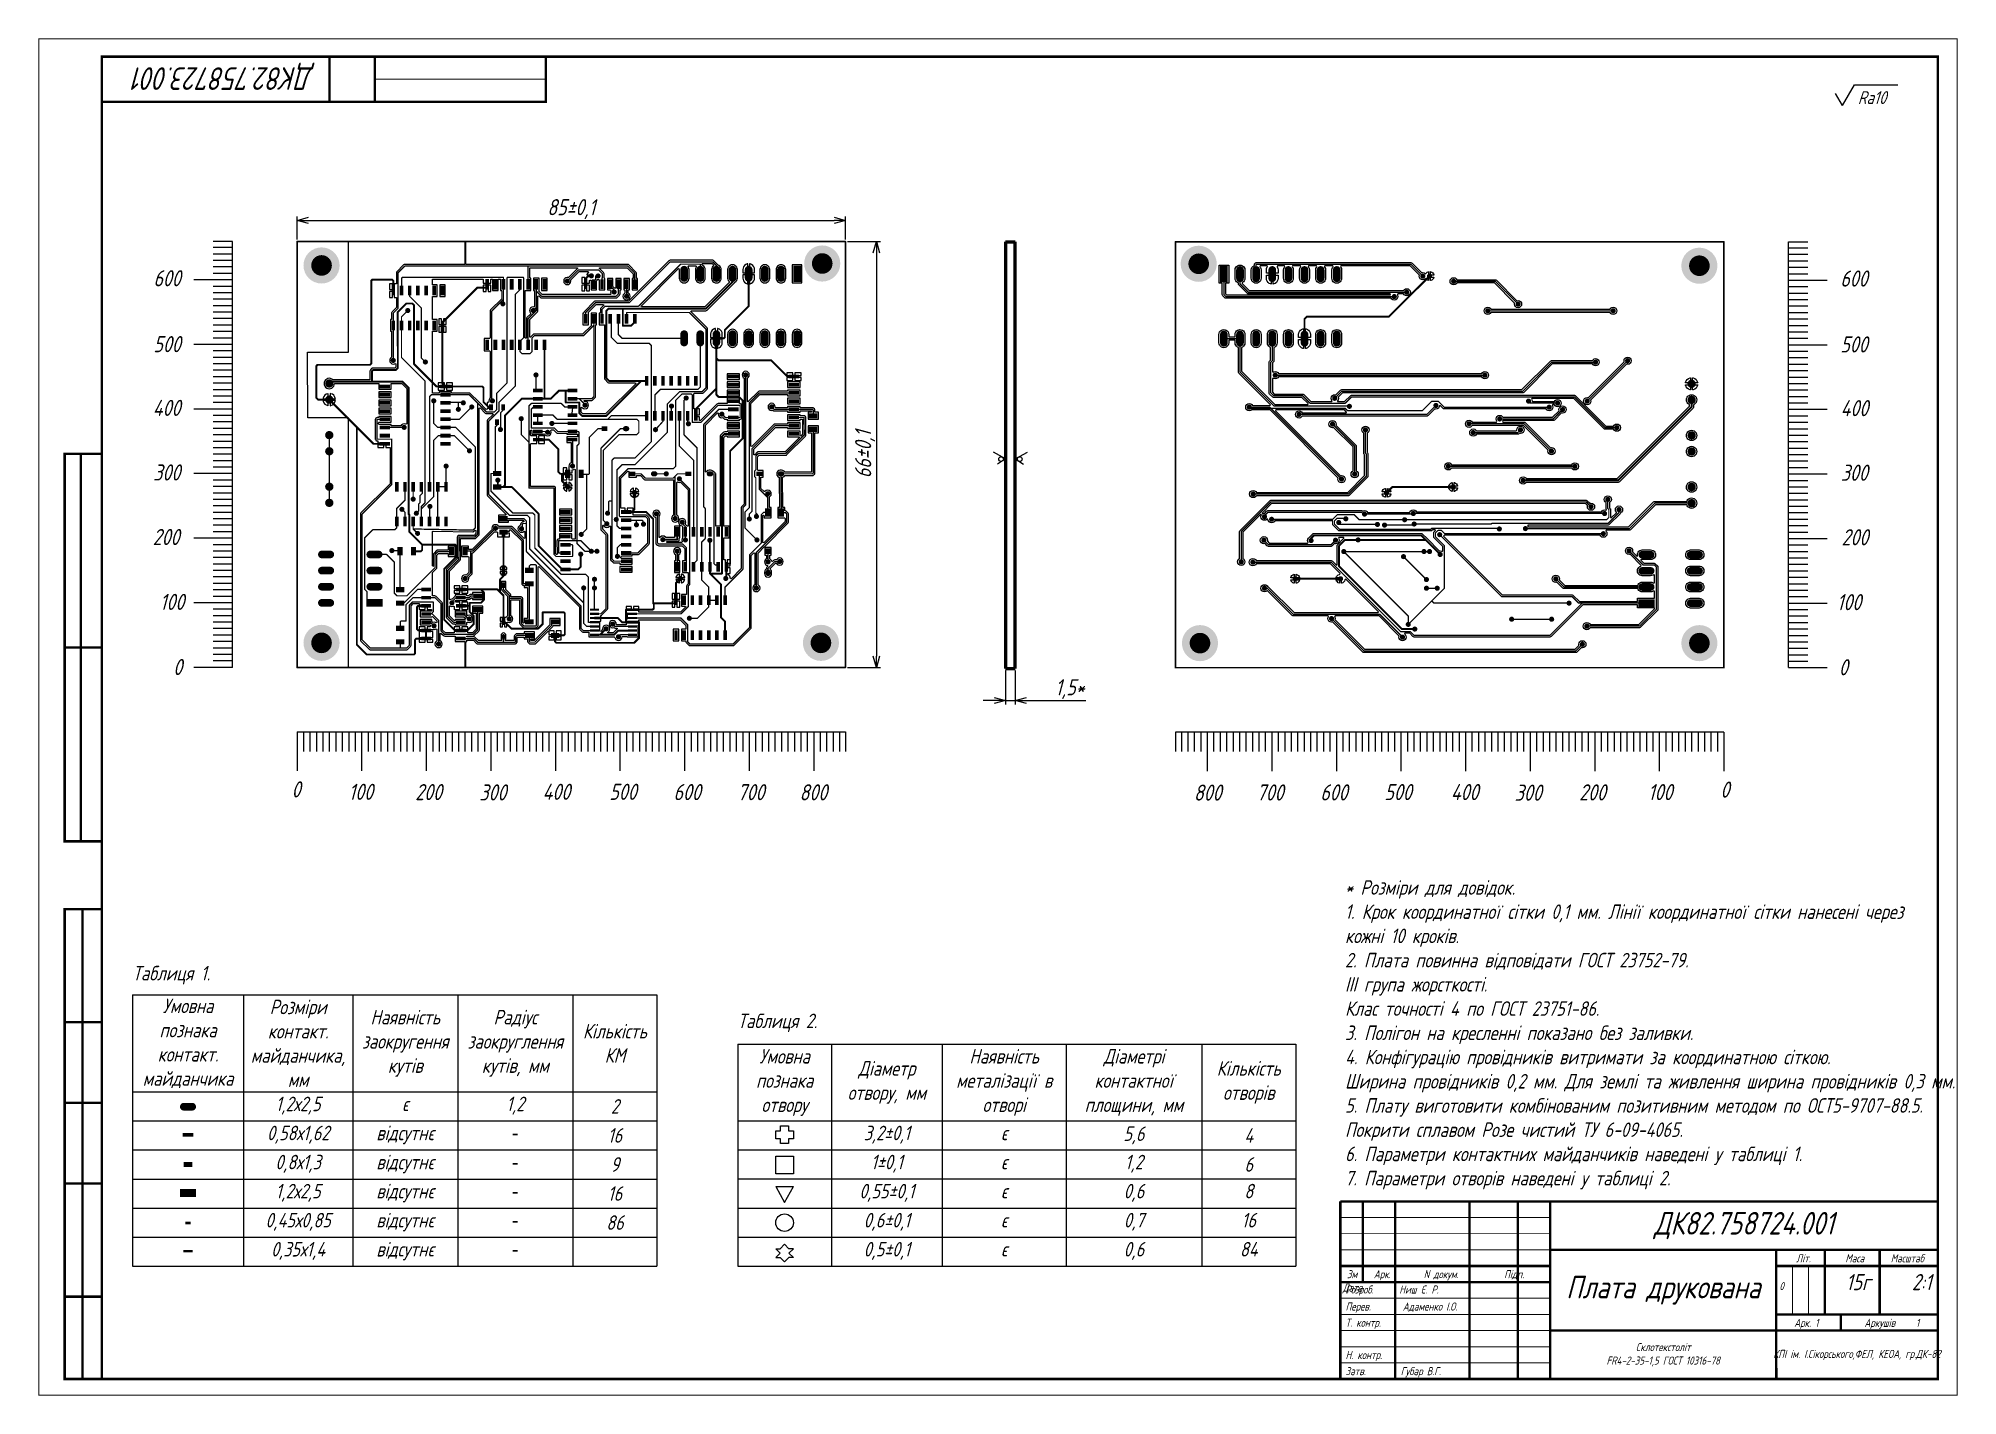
# Model space of a CAD drawing. Header units: millimetres. Extents: x 13 to 607, y 0 to 420.
import ezdxf

# ---------------------------------------------------------------- set-up
doc = ezdxf.new("R2010")
doc.units = ezdxf.units.MM
for name, color, linetype in [('BottomLayer', 5, 'Continuous'), ('DrillDrawing', 1, 'Continuous'), ('Mechanical1', 6, 'Continuous'), ('PadHoleLayer', 156, 'Continuous'), ('TopLayer', 1, 'Continuous'), ('Метки', 7, 'Continuous')]:
    doc.layers.add(name, color=color, linetype=linetype)
doc.layers.add('Sheet', color=7, linetype='Continuous', lineweight=50)
doc.styles.get("Standard").update_dxf_attribs({"font": 'arial.ttf'})
doc.styles.add('стиль1', font='', dxfattribs={"oblique": 18})
doc.styles.get('стиль1').set_extended_font_data('GOST type A')
doc.dimstyles.new('ISO-25', dxfattribs={"dimtxt": 2.5, "dimasz": 3.5, "dimexe": 1.25, "dimexo": 0.625, "dimtad": 1, "dimtxsty": 'Standard', "dimblk": 'OPEN30', "dimcen": 2.5, "dimadec": 0, "dimazin": 0, "dimtfac": 1, "dimtmove": 0, "dimatfit": 3, "dimfxl": 1, "dimarcsym": 0})

msp = doc.modelspace()

# ---------------------------------------------------------------- texts
at = {"insert": (97.819, 404.472), "char_height": 7, "width": 60.9, "attachment_point": 1, "rotation": 180.000083}
msp.add_mtext('{\\fGOST type A|b0|i1|c204|p34;ДК82.758723.001}', dxfattribs=at)
for s, width, insert, char_height, attachment_point in [('{\\fGOST type A|b0|i1|c204|p34;600}', 7.21635, (48.264, 348.631), 5, 1), ('{\\fGOST type A|b0|i1|c204|p34;600}', 7.21635, (579.052, 348.544), 5, 3), ('{\\fGOST type A|b0|i1|c204|p34;500}', 7.21635, (48.251, 328.234), 5, 1), ('{\\fGOST type A|b0|i1|c204|p34;500}', 7.21635, (579.064, 328.148), 5, 3), ('{\\fGOST type A|b0|i1|c204|p34;400}', 7.21635, (48.07, 308.493), 5, 1), ('{\\fGOST type A|b0|i1|c204|p34;400}', 7.21635, (579.245, 308.407), 5, 3), ('{\\fGOST type A|b0|i1|c204|p34;300}', 7.21635, (48.205, 288.499), 5, 1), ('{\\fGOST type A|b0|i1|c204|p34;300}', 7.21635, (579.111, 288.413), 5, 3), ('{\\fGOST type A|b0|i1|c204|p34;200}', 7.21635, (48.042, 268.506), 5, 1), ('{\\fGOST type A|b0|i1|c204|p34;200}', 7.21635, (579.273, 268.419), 5, 3), ('{\\fGOST type A|b0|i1|c204|p34;100}', 7.21635, (50.254, 248.413), 5, 1), ('{\\fGOST type A|b0|i1|c204|p34;100}', 7.21635, (577.062, 248.326), 5, 3), ('{\\fGOST type A|b0|i1|c204|p34;0}', 7.21635, (54.386, 228.245), 5, 1), ('{\\fGOST type A|b0|i1|c204|p34;0}', 7.21635, (572.93, 228.158), 5, 3), ('{\\fGOST type A|b0|i1|c204|p34;0}', 7.39927, (93.811, 190.359), 5, 3), ('{\\fGOST type A|b0|i1|c204|p34;0}', 7.39927, (533.504, 190.273), 5, 1), ('{\\fGOST type A|b0|i1|c204|p34;100}', 7.39927, (116.237, 189.596), 5, 3), ('{\\fGOST type A|b0|i1|c204|p34;200}', 7.39927, (137.582, 189.513), 5, 3), ('{\\fGOST type A|b0|i1|c204|p34;300}', 7.39927, (157.539, 189.418), 5, 3), ('{\\fGOST type A|b0|i1|c204|p34;400}', 7.39927, (177.297, 189.605), 5, 3), ('{\\fGOST type A|b0|i1|c204|p34;500}', 7.39927, (197.883, 189.602), 5, 3), ('{\\fGOST type A|b0|i1|c204|p34;600}', 7.39927, (217.734, 189.513), 5, 3), ('{\\fGOST type A|b0|i1|c204|p34;700}', 7.39927, (237.459, 189.48), 5, 3), ('{\\fGOST type A|b0|i1|c204|p34;800}', 7.39927, (256.884, 189.436), 5, 3), ('{\\fGOST type A|b0|i1|c204|p34;800}', 7.39927, (370.431, 189.35), 5, 1), ('{\\fGOST type A|b0|i1|c204|p34;700}', 7.39927, (389.857, 189.394), 5, 1), ('{\\fGOST type A|b0|i1|c204|p34;600}', 7.39927, (409.581, 189.426), 5, 1), ('{\\fGOST type A|b0|i1|c204|p34;500}', 7.39927, (429.433, 189.515), 5, 1), ('{\\fGOST type A|b0|i1|c204|p34;400}', 7.39927, (450.019, 189.518), 5, 1), ('{\\fGOST type A|b0|i1|c204|p34;300}', 7.39927, (469.777, 189.332), 5, 1), ('{\\fGOST type A|b0|i1|c204|p34;200}', 7.39927, (489.733, 189.426), 5, 1), ('{\\fGOST type A|b0|i1|c204|p34;100}', 7.39927, (511.079, 189.509), 5, 1), ('{\\fGOST type A|b0|i1|c204|p34;ДК82.758724.001}', 120.00022, (540.8, 52.769), 7, 5), ('{\\fGOST type A|b0|i1|c204|p34;Плата друкована}', 69.99996, (515.8, 32.769), 7, 5), (' {\\fGOST type A|b0|i1|c204|p34;0         \\H2x;   15г     2:1 \\fGOST type A|b0|i0|c204|p34;  \\H1.4x;  }', 49.9998, (550.8, 37.767), 2.5, 1), ('{\\fGOST type A|b0|i1|c204|p34;Склотекстоліт\\PFR4-2-35-1,5 ГОСТ 10316-78}', 70.00004, (515.8, 12.769), 2.5, 5), ('{\\fGOST type A|b0|i1|c204|p34;КПІ ім. І.Сікорського,ФЕЛ, КЕОА, гр.ДК-82}', 49.99988, (575.786, 12.694), 2.5, 5)]:
    msp.add_mtext_dynamic_manual_height_columns(s, width=width, gutter_width=12.5, heights=[0], dxfattribs=dict(insert=insert, char_height=char_height, attachment_point=attachment_point))
at = {"char_height": 4.5, "attachment_point": 1}
for s, insert, width in [('{\\fGOST type A|b0|i1|c204|p34;* Розміри для довідок.\\P1. Крок координатної сітки 0,1 мм. Лінії координатної сітки нанесені через\\Pкожні 10 кроків.\\P2. Плата повинна відповідати ГОСТ 23752-79.\\PIII група жорсткості.\\PКлас точності 4 по ГОСТ 23751-86.\\P3. Полігон на кресленні показано без заливки.\\P4. Конфігурацію провідників витримати за координатною сіткою. \\PШирина провідників 0,2 мм. Для землі та живлення ширина провідників 0,3 мм.\\P5. Плату виготовити комбінованим позитивним методом по ОСТ5-9707-88.5. \\PПокрити сплавом Розе чистий ТУ 6-09-4065.\\P6. Параметри контактних майданчиків наведені у таблиці 1.\\P7. Параметри отворів наведені у таблиці 2.}', (417.262, 159.735), 1333.34866), ('{\\fGOST type A|b0|i1|c204|p34;Таблиця 1.}', (41.821, 133.189), 26.49462), ('{\\fGOST type A|b0|i1|c204|p34;Таблиця 2.}', (229.191, 118.417), 26.49462)]:
    msp.add_mtext(s, dxfattribs=dict(at, insert=insert, width=width))
at = {"color": 0, "char_height": 2.5, "attachment_point": 1}
for s, width, insert in [('\\pxqc;{\\fGOST type A|b0|i1|c204|p34;Літ.}', 12.5146, (552.954, 43.899)), ('\\pxqc;{\\fGOST type A|b0|i1|c204|p34;Маса}', 14.27777, (567.955, 43.899)), ('{\\fGOST type A|b0|i1|c204|p34; Масштаб}', 18.00001, (584.955, 43.899)), ('{\\fGOST type A|b0|i1|c204|p34; Зм    Арк.        N докум.           Підп.     Дата}', 64.24897, (416.565, 38.974)), ('{\\fISOCPEUR|b0|i1|c0|p34; \\fGOST type A|b0|i1|c204|p34;Розроб.\\fISOCPEUR|b0|i1|c0|p34;     \\fGOST type A|b0|i1|c204|p34;Ниш Є. Р.}', 64.99995, (415.763, 34.224)), ('{\\fGOST type A|b0|i1|c204|p34; Перев.\\fISOCPEUR|b0|i1|c204|p34;   \\fGOST type A|b0|i1|c204|p34;    Адаменко І.О.\\fISOCPEUR|b0|i1|c204|p34;     }', 64.99995, (416.133, 28.951)), ('{\\fGOST type A|b0|i1|c204|p34; Т. контр.}', 64.99995, (416.133, 23.951)), ('\\pxqc;{\\fGOST type A|b0|i1|c204|p34;Арк. 1}', 14.27777, (552.955, 23.899)), ('{\\fGOST type A|b0|i1|c204|p34;    Аркушів     1}', 27.01175, (572.954, 23.899)), ('{\\fGOST type A|b0|i1|c204|p34; Н. контр.}', 64.99995, (416.133, 13.951)), ('{\\fGOST type A|b0|i1|c204|p34; Затв. \\fISOCPEUR|b0|i1|c204|p34;   \\fISOCPEUR|b0|i1|c0|p34;   \\fGOST type A|b0|i1|c204|p34;Губар В.Г.}', 64.99995, (416.133, 8.951))]:
    msp.add_mtext_dynamic_manual_height_columns(s, width=width, gutter_width=12.5, heights=[0], dxfattribs=dict(at, insert=insert))
at = {"layer": 'Метки', "insert": (576.038, 404.088), "char_height": 4, "attachment_point": 1, "style": 'стиль1'}
msp.add_mtext_dynamic_manual_height_columns('Ra10', width=34.47412, gutter_width=5, heights=[0], dxfattribs=at)

# ---------------------------------------------------------------- blocks, each defined once
blk = doc.blocks.new('*T2')
at = {"color": 0, "linetype": 'ByBlock', "lineweight": -2, "transparency": 16777216}
for p, q in [((0, 0), (162.37, 0)), ((0, 0), (0, -84.01)), ((34.31, 0), (34.31, -84.01)), ((68.19, 0), (68.19, -84.01)), ((100.67, 0), (100.67, -84.01)), ((136.33, 0), (136.33, -84.01)), ((162.37, 0), (162.37, -84.01)), ((0, -30.01), (162.37, -30.01)), ((0, -39.01), (162.37, -39.01)), ((0, -48.01), (162.37, -48.01)), ((0, -57.01), (162.37, -57.01)), ((0, -66.01), (162.37, -66.01)), ((0, -75.01), (162.37, -75.01)), ((0, -84.01), (162.37, -84.01))]:
    blk.add_line(p, q, dxfattribs=at)
at = {"color": 0, "transparency": 16777216, "char_height": 4.5}
for s, insert, width, attachment_point in [('{\\fGOST type A|b0|i1|c204|p34;Умовна познака контакт. майданчика}', (17.16, -15), 31.3142, 5), ('{\\fGOST type A|b0|i1|c204|p34;Розміри контакт. майданчика, мм}', (51.25, -15), 30.8719, 5), ('{\\fGOST type A|b0|i1|c204|p34;Наявність заокругення кутів}', (84.43, -15), 29.4853, 5), ('{\\fGOST type A|b0|i1|c204|p34;Радіус заокруглення кутів, мм}', (118.5, -15), 32.6551, 5), ('{\\fGOST type A|b0|i1|c204|p34;Кількість КМ}', (149.35, -15), 23.0432, 5), ('{\\fGOST type A|b0|i1|c204|p34;1,2х2,5}', (51.25, -31.51), 30.8719, 2), ('{\\fGOST type A|b0|i1|c204|p34;є}', (84.43, -31.51), 29.4853, 2), ('{\\fGOST type A|b0|i1|c204|p34;1,2}', (118.5, -31.51), 32.6551, 2), ('{\\fGOST type A|b0|i1|c204|p34;2', (149.35, -34.51), 23.0432, 5), ('{\\fGOST type A|b0|i1|c204|p34;0,58х1,62}', (51.25, -40.51), 30.8719, 2), ('{\\fGOST type A|b0|i1|c204|p34;відсутнє}', (84.43, -40.51), 29.4853, 2), ('{\\fGOST type A|b0|i1|c204|p34;16', (149.35, -43.51), 23.0432, 5), ('-', (118.5, -40.51), 32.6551, 2), ('{\\fGOST type A|b0|i1|c204|p34;0,8х1,3}', (51.25, -49.51), 30.8719, 2), ('{\\fGOST type A|b0|i1|c204|p34;відсутнє}', (84.43, -49.51), 29.4853, 2), ('-', (118.5, -49.51), 32.6551, 2), ('{\\fGOST type A|b0|i1|c204|p34;9', (149.35, -52.51), 23.0432, 5), ('{\\fGOST type A|b0|i1|c204|p34;1,2х2,5}', (51.25, -58.51), 30.8719, 2), ('{\\fGOST type A|b0|i1|c204|p34;відсутнє}', (84.43, -58.51), 29.4853, 2), ('{\\fGOST type A|b0|i1|c204|p34;16', (149.35, -61.51), 23.0432, 5), ('-', (118.5, -58.51), 32.6551, 2), ('{\\fGOST type A|b0|i1|c204|p34;0,45х0,85}', (51.25, -67.51), 30.8719, 2), ('{\\fGOST type A|b0|i1|c204|p34;відсутнє}', (84.43, -67.51), 29.4853, 2), ('-', (118.5, -67.51), 32.6551, 2), ('{\\fGOST type A|b0|i1|c204|p34;86', (149.35, -70.51), 23.0432, 5), ('{\\fGOST type A|b0|i1|c204|p34;0,35х1,4}', (51.25, -76.51), 30.8719, 2), ('{\\fGOST type A|b0|i1|c204|p34;відсутнє}', (84.43, -76.51), 29.4853, 2), ('-', (118.5, -76.51), 32.6551, 2)]:
    blk.add_mtext(s, dxfattribs=dict(at, insert=insert, width=width, attachment_point=attachment_point))
blk = doc.blocks.new('*T3')
at = {"color": 0, "linetype": 'ByBlock', "lineweight": -2, "transparency": 16777216}
for p, q in [((0, 0), (172.8, 0)), ((0, 0), (0, -68.78)), ((29.03, 0), (29.03, -68.78)), ((63.32, 0), (63.32, -68.78)), ((101.7, 0), (101.7, -68.78)), ((143.68, 0), (143.68, -68.78)), ((172.8, 0), (172.8, -68.78)), ((0, -23.78), (172.8, -23.78)), ((0, -32.78), (172.8, -32.78)), ((0, -41.78), (172.8, -41.78)), ((0, -50.78), (172.8, -50.78)), ((0, -59.78), (172.8, -59.78)), ((0, -68.78), (172.8, -68.78))]:
    blk.add_line(p, q, dxfattribs=at)
at = {"color": 0, "transparency": 16777216, "char_height": 4.5}
for s, insert, width, attachment_point in [('{\\fGOST type A|b0|i1|c204|p34;Умовна познака отвору}', (14.52, -11.89), 26.0322, 5), ('{\\fGOST type A|b0|i1|c204|p34;Діаметр отвору, мм}', (46.18, -11.89), 31.2924, 5), ('{\\fGOST type A|b0|i1|c204|p34;Наявність металізації в отворі}', (82.51, -11.89), 35.3791, 5), ('{\\fGOST type A|b0|i1|c204|p34;Діаметрі контактної площини, мм}', (122.69, -11.89), 38.9812, 5), ('{\\fGOST type A|b0|i1|c204|p34;Кількість отворів}', (158.24, -11.89), 26.1171, 5), ('{\\fGOST type A|b0|i1|c204|p34;3,2±0,1}', (46.18, -25.28), 31.2924, 2), ('{\\fGOST type A|b0|i1|c204|p34;є}', (82.51, -25.28), 35.3791, 2), ('{\\fGOST type A|b0|i1|c204|p34;5,6}', (122.69, -28.28), 38.9812, 5), ('{\\fGOST type A|b0|i1|c204|p34;4', (158.24, -28.28), 26.1171, 5), ('{\\fGOST type A|b0|i1|c204|p34;1±0,1}', (46.18, -34.28), 31.2924, 2), ('{\\fGOST type A|b0|i1|c204|p34;є}', (82.51, -34.28), 35.3791, 2), ('{\\fGOST type A|b0|i1|c204|p34;1,2}', (122.69, -34.28), 38.9812, 2), ('{\\fGOST type A|b0|i1|c204|p34;6', (158.24, -37.28), 26.1171, 5), ('{\\fGOST type A|b0|i1|c204|p34;0,55±0,1}', (46.18, -43.28), 31.2924, 2), ('{\\fGOST type A|b0|i1|c204|p34;є}', (82.51, -43.28), 35.3791, 2), ('{\\fGOST type A|b0|i1|c204|p34;0,6}', (122.69, -43.28), 38.9812, 2), ('{\\fGOST type A|b0|i1|c204|p34;8}', (158.24, -43.28), 26.1171, 2), ('{\\fGOST type A|b0|i1|c204|p34;0,6±0,1}', (46.18, -52.28), 31.2924, 2), ('{\\fGOST type A|b0|i1|c204|p34;0,7}', (122.69, -52.28), 38.9812, 2), ('{\\fGOST type A|b0|i1|c204|p34;16}', (158.24, -52.28), 26.1171, 2), ('{\\fGOST type A|b0|i1|c204|p34;є}', (82.51, -52.28), 35.3791, 2), ('{\\fGOST type A|b0|i1|c204|p34;0,5±0,1}', (46.18, -61.28), 31.2924, 2), ('{\\fGOST type A|b0|i1|c204|p34;є}', (82.51, -61.28), 35.3791, 2), ('{\\fGOST type A|b0|i1|c204|p34;0,6}', (122.69, -61.28), 38.9812, 2), ('{\\fGOST type A|b0|i1|c204|p34;84}', (158.24, -61.28), 26.1171, 2)]:
    blk.add_mtext(s, dxfattribs=dict(at, insert=insert, width=width, attachment_point=attachment_point))
blk = doc.blocks.new('_Open30')
at = {"color": 0, "linetype": 'ByBlock', "lineweight": -2}
for p, q in [((-1, 0.27), (0, 0)), ((0, 0), (-1, -0.27)), ((0, 0), (-1, 0))]:
    blk.add_line(p, q, dxfattribs=at)
blk = doc.blocks.new('*D4')
at = {"color": 0, "lineweight": -2, "transparency": 16777216}
for p, q in [((312.16, 224.63), (312.16, 214.15)), ((315.16, 224.63), (315.16, 214.15)), ((308.66, 215.4), (305.16, 215.4)), ((312.16, 215.4), (315.16, 215.4)), ((318.66, 215.4), (336.95, 215.4))]:
    blk.add_line(p, q, dxfattribs=at)
at = {"layer": 'Defpoints', "color": 0, "transparency": 16777216}
for p in [(312.16, 225.25), (315.16, 225.25), (315.16, 215.4)]:
    blk.add_point(p, dxfattribs=at)
at = {"color": 0, "lineweight": -2, "transparency": 16777216, "xscale": 3.5, "yscale": 3.5, "zscale": 3.5}
blk.add_blockref('_Open30', (312.16, 215.4), dxfattribs=at)
at = {"color": 0, "lineweight": -2, "transparency": 16777216, "xscale": 3.5, "yscale": 3.5, "zscale": 3.5, "rotation": 180}
blk.add_blockref('_Open30', (315.16, 215.4), dxfattribs=at)
at = {"color": 0, "transparency": 16777216, "insert": (332.06, 218.9), "char_height": 2.5, "attachment_point": 5}
blk.add_mtext('{\\fGOST type A|b0|i1|c204|p34;\\H2x;1,5*}', dxfattribs=at)
blk = doc.blocks.new('*U5')
blk.add_line((0, 0), (0, -6))
blk = doc.blocks.new('*U6')
at = {"color": 0, "linetype": 'ByBlock', "lineweight": -2, "transparency": 16777216}
for p in [(92.74, 205.63), (94.74, 205.63), (96.74, 205.63), (98.74, 205.63), (100.74, 205.63), (102.74, 205.63), (104.74, 205.63), (106.74, 205.63), (108.74, 205.63), (110.74, 205.63), (112.74, 205.63), (114.74, 205.63), (116.74, 205.63), (118.74, 205.63), (120.74, 205.63), (122.74, 205.63), (124.74, 205.63), (126.74, 205.63), (128.74, 205.63), (130.74, 205.63), (132.74, 205.63), (134.74, 205.63), (136.74, 205.63), (138.74, 205.63), (140.74, 205.63), (142.74, 205.63), (144.74, 205.63), (146.74, 205.63), (148.74, 205.63), (150.74, 205.63), (152.74, 205.63), (154.74, 205.63), (156.74, 205.63), (158.74, 205.63), (160.74, 205.63), (162.74, 205.63), (164.74, 205.63), (166.74, 205.63), (168.74, 205.63), (170.74, 205.63), (172.74, 205.63), (174.74, 205.63), (176.74, 205.63), (178.74, 205.63), (180.74, 205.63), (182.74, 205.63), (184.74, 205.63), (186.74, 205.63), (188.74, 205.63), (190.74, 205.63), (192.74, 205.63), (194.74, 205.63), (196.74, 205.63), (198.74, 205.63), (200.74, 205.63), (202.74, 205.63), (204.74, 205.63), (206.74, 205.63), (208.74, 205.63), (210.74, 205.63), (212.74, 205.63), (214.74, 205.63), (216.74, 205.63), (218.74, 205.63), (220.74, 205.63), (222.74, 205.63), (224.74, 205.63), (226.74, 205.63), (228.74, 205.63), (230.74, 205.63), (232.74, 205.63), (234.74, 205.63), (236.74, 205.63), (238.74, 205.63), (240.74, 205.63), (242.74, 205.63), (244.74, 205.63), (246.74, 205.63), (248.74, 205.63), (250.74, 205.63), (252.74, 205.63), (254.74, 205.63), (256.74, 205.63), (258.74, 205.63), (260.74, 205.63)]:
    blk.add_blockref('*U5', p, dxfattribs=at)
blk = doc.blocks.new('*U7')
blk.add_line((0, 0), (0, -12))
blk = doc.blocks.new('*U8')
at = {"color": 0, "linetype": 'ByBlock', "lineweight": -2, "transparency": 16777216}
for p in [(92.74, 205.63), (112.74, 205.63), (132.74, 205.63), (152.74, 205.63), (172.74, 205.63), (192.74, 205.63), (212.74, 205.63), (232.74, 205.63), (252.74, 205.63)]:
    blk.add_blockref('*U7', p, dxfattribs=at)
blk = doc.blocks.new('*U9')
blk.add_line((0, 0), (0, 6))
blk = doc.blocks.new('*U10')
at = {"color": 0, "linetype": 'ByBlock', "lineweight": -2, "transparency": 16777216, "rotation": 90}
for p in [(72.74, 355.63), (72.74, 353.63), (72.74, 351.63), (72.74, 349.63), (72.74, 347.63), (72.74, 345.63), (72.74, 343.63), (72.74, 341.63), (72.74, 339.63), (72.74, 337.63), (72.74, 335.63), (72.74, 333.63), (72.74, 331.63), (72.74, 329.63), (72.74, 327.63), (72.74, 325.63), (72.74, 323.63), (72.74, 321.63), (72.74, 319.63), (72.74, 317.63), (72.74, 315.63), (72.74, 313.63), (72.74, 311.63), (72.74, 309.63), (72.74, 307.63), (72.74, 305.63), (72.74, 303.63), (72.74, 301.63), (72.74, 299.63), (72.74, 297.63), (72.74, 295.63), (72.74, 293.63), (72.74, 291.63), (72.74, 289.63), (72.74, 287.63), (72.74, 285.63), (72.74, 283.63), (72.74, 281.63), (72.74, 279.63), (72.74, 277.63), (72.74, 275.63), (72.74, 273.63), (72.74, 271.63), (72.74, 269.63), (72.74, 267.63), (72.74, 265.63), (72.74, 263.63), (72.74, 261.63), (72.74, 259.63), (72.74, 257.63), (72.74, 255.63), (72.74, 253.63), (72.74, 251.63), (72.74, 249.63), (72.74, 247.63), (72.74, 245.63), (72.74, 243.63), (72.74, 241.63), (72.74, 239.63), (72.74, 237.63), (72.74, 235.63), (72.74, 233.63), (72.74, 231.63), (72.74, 229.63), (72.74, 227.63), (72.74, 225.63)]:
    blk.add_blockref('*U9', p, dxfattribs=at)
blk = doc.blocks.new('*U11')
blk.add_line((0, 0), (0, 12))
blk = doc.blocks.new('*U12')
at = {"color": 0, "linetype": 'ByBlock', "lineweight": -2, "transparency": 16777216, "rotation": 90}
for p in [(72.74, 345.63), (72.74, 325.63), (72.74, 305.63), (72.74, 285.63), (72.74, 265.63), (72.74, 245.63), (72.74, 225.63)]:
    blk.add_blockref('*U11', p, dxfattribs=at)
blk = doc.blocks.new('*U13')
blk.add_line((0, 0), (0, -6))
blk = doc.blocks.new('*U14')
at = {"color": 0, "linetype": 'ByBlock', "lineweight": -2, "transparency": 16777216}
for p in [(382.68, 190.48), (384.68, 190.48), (386.68, 190.48), (388.68, 190.48), (390.68, 190.48), (392.68, 190.48), (394.68, 190.48), (396.68, 190.48), (398.68, 190.48), (400.68, 190.48), (402.68, 190.48), (404.68, 190.48), (406.68, 190.48), (408.68, 190.48), (410.68, 190.48), (412.68, 190.48), (414.68, 190.48), (416.68, 190.48), (418.68, 190.48), (420.68, 190.48), (422.68, 190.48), (424.68, 190.48), (426.68, 190.48), (428.68, 190.48), (430.68, 190.48), (432.68, 190.48), (434.68, 190.48), (436.68, 190.48), (438.68, 190.48), (440.68, 190.48), (442.68, 190.48), (444.68, 190.48), (446.68, 190.48), (448.68, 190.48), (450.68, 190.48), (452.68, 190.48), (454.68, 190.48), (456.68, 190.48), (458.68, 190.48), (460.68, 190.48), (462.68, 190.48), (464.68, 190.48), (466.68, 190.48), (468.68, 190.48), (470.68, 190.48), (472.68, 190.48), (474.68, 190.48), (476.68, 190.48), (478.68, 190.48), (480.68, 190.48), (482.68, 190.48), (484.68, 190.48), (486.68, 190.48), (488.68, 190.48), (490.68, 190.48), (492.68, 190.48), (494.68, 190.48), (496.68, 190.48), (498.68, 190.48), (500.68, 190.48), (502.68, 190.48), (504.68, 190.48), (506.68, 190.48), (508.68, 190.48), (510.68, 190.48), (512.68, 190.48), (514.68, 190.48), (516.68, 190.48), (518.68, 190.48), (520.68, 190.48), (522.68, 190.48), (524.68, 190.48), (526.68, 190.48), (528.68, 190.48), (530.68, 190.48), (532.68, 190.48), (534.68, 190.48), (536.68, 190.48), (538.68, 190.48), (540.68, 190.48), (542.68, 190.48), (544.68, 190.48), (546.68, 190.48), (548.68, 190.48), (550.68, 190.48)]:
    blk.add_blockref('*U13', p, dxfattribs=at)
blk = doc.blocks.new('*U15')
blk.add_line((0, 0), (0, -12))
blk = doc.blocks.new('*U16')
at = {"color": 0, "linetype": 'ByBlock', "lineweight": -2, "transparency": 16777216}
for p in [(382.68, 190.48), (402.68, 190.48), (422.68, 190.48), (442.68, 190.48), (462.68, 190.48), (482.68, 190.48), (502.68, 190.48), (522.68, 190.48), (542.68, 190.48)]:
    blk.add_blockref('*U15', p, dxfattribs=at)
blk = doc.blocks.new('*U19')
blk.add_line((0, 0), (0, 6))
blk = doc.blocks.new('*U20')
at = {"color": 0, "linetype": 'ByBlock', "lineweight": -2, "transparency": 16777216, "rotation": 90}
for p in [(565.86, 359.57), (565.86, 357.57), (565.86, 355.57), (565.86, 353.57), (565.86, 351.57), (565.86, 349.57), (565.86, 347.57), (565.86, 345.57), (565.86, 343.57), (565.86, 341.57), (565.86, 339.57), (565.86, 337.57), (565.86, 335.57), (565.86, 333.57), (565.86, 331.57), (565.86, 329.57), (565.86, 327.57), (565.86, 325.57), (565.86, 323.57), (565.86, 321.57), (565.86, 319.57), (565.86, 317.57), (565.86, 315.57), (565.86, 313.57), (565.86, 311.57), (565.86, 309.57), (565.86, 307.57), (565.86, 305.57), (565.86, 303.57), (565.86, 301.57), (565.86, 299.57), (565.86, 297.57), (565.86, 295.57), (565.86, 293.57), (565.86, 291.57), (565.86, 289.57), (565.86, 287.57), (565.86, 285.57), (565.86, 283.57), (565.86, 281.57), (565.86, 279.57), (565.86, 277.57), (565.86, 275.57), (565.86, 273.57), (565.86, 271.57), (565.86, 269.57), (565.86, 267.57), (565.86, 265.57), (565.86, 263.57), (565.86, 261.57), (565.86, 259.57), (565.86, 257.57), (565.86, 255.57), (565.86, 253.57), (565.86, 251.57), (565.86, 249.57), (565.86, 247.57), (565.86, 245.57), (565.86, 243.57), (565.86, 241.57), (565.86, 239.57), (565.86, 237.57), (565.86, 235.57), (565.86, 233.57), (565.86, 231.57), (565.86, 229.57)]:
    blk.add_blockref('*U19', p, dxfattribs=at)
blk = doc.blocks.new('*U17')
blk.add_line((0, 0), (0, 12))
blk = doc.blocks.new('*U18')
at = {"color": 0, "linetype": 'ByBlock', "lineweight": -2, "transparency": 16777216, "rotation": 90}
for p in [(565.86, 349.57), (565.86, 329.57), (565.86, 309.57), (565.86, 289.57), (565.86, 269.57), (565.86, 249.57), (565.86, 229.57)]:
    blk.add_blockref('*U17', p, dxfattribs=at)
blk = doc.blocks.new('*D21')
at = {"color": 0, "lineweight": -2, "transparency": 16777216}
for p, q in [((263.19, 357.5), (273.38, 357.5)), ((272.13, 354), (272.13, 229.13)), ((263.19, 225.63), (273.38, 225.63))]:
    blk.add_line(p, q, dxfattribs=at)
at = {"layer": 'Defpoints', "color": 0, "transparency": 16777216}
for p in [(262.56, 357.5), (262.56, 225.63), (272.13, 225.63)]:
    blk.add_point(p, dxfattribs=at)
at = {"color": 0, "lineweight": -2, "transparency": 16777216, "xscale": 3.5, "yscale": 3.5, "zscale": 3.5}
for p, rotation in [((272.13, 357.5), 90), ((272.13, 225.63), 270)]:
    blk.add_blockref('_Open30', p, dxfattribs=dict(at, rotation=rotation))
at = {"color": 0, "transparency": 16777216, "insert": (268.63, 291.56), "char_height": 2.5, "attachment_point": 5, "rotation": 90}
blk.add_mtext('{\\fGOST type A|b0|i1|c204|p34;\\H2x;66±0,1}', dxfattribs=at)
blk = doc.blocks.new('*D22')
at = {"color": 0, "lineweight": -2, "transparency": 16777216}
for p, q in [((92.74, 358.12), (92.74, 365.31)), ((96.24, 364.06), (259.06, 364.06)), ((262.56, 358.12), (262.56, 365.31))]:
    blk.add_line(p, q, dxfattribs=at)
at = {"layer": 'Defpoints', "color": 0, "transparency": 16777216}
for p in [(262.56, 364.06), (92.74, 357.5), (262.56, 357.5)]:
    blk.add_point(p, dxfattribs=at)
at = {"color": 0, "lineweight": -2, "transparency": 16777216, "xscale": 3.5, "yscale": 3.5, "zscale": 3.5, "rotation": 180}
blk.add_blockref('_Open30', (92.74, 364.06), dxfattribs=at)
at = {"color": 0, "lineweight": -2, "transparency": 16777216, "xscale": 3.5, "yscale": 3.5, "zscale": 3.5}
blk.add_blockref('_Open30', (262.56, 364.06), dxfattribs=at)
at = {"color": 0, "transparency": 16777216, "insert": (177.65, 367.56), "char_height": 2.5, "width": 16.1, "attachment_point": 5}
blk.add_mtext('{\\fGOST type A|b0|i1|c204|p34;\\H2x;85±0,1}', dxfattribs=at)

# ---------------------------------------------------------------- dimensions: what is measured, and where the dimension line sits
dim = msp.add_linear_dim(base=(262.562, 364.064), p1=(92.742, 357.495), p2=(262.562, 357.495), text='{\\fGOST type A|b0|i1|c204|p34;\\H2x;85±0,1}', dimstyle='ISO-25')
dim.commit()
dim.dimension.update_dxf_attribs({"geometry": '*D22', "text_midpoint": (177.652, 367.564)})
dim = msp.add_aligned_dim(p1=(262.562, 357.495), p2=(262.562, 225.635), distance=9.567, text='{\\fGOST type A|b0|i1|c204|p34;\\H2x;66±0,1}', dimstyle='ISO-25')
dim.commit()
dim.dimension.update_dxf_attribs({"geometry": '*D21', "text_midpoint": (268.629, 291.565)})
dim = msp.add_linear_dim(base=(315.158, 215.399), p1=(312.158, 225.251), p2=(315.158, 225.251), text='{\\fGOST type A|b0|i1|c204|p34;\\H2x;1,5*}', dimstyle='ISO-25')
dim.commit()
dim.dimension.update_dxf_attribs({"geometry": '*D4', "text_midpoint": (332.056, 215.399), "dimtype": 160})

# ---------------------------------------------------------------- hatches: boundary and pattern name
at = {"layer": 'BottomLayer'}
h = msp.add_hatch(color=5, dxfattribs=at)
edge = h.paths.add_edge_path()
edge.add_arc((371.946, 350.616), 5.594, 0, 360, ccw=False)
h = msp.add_hatch(color=5, dxfattribs=at)
edge = h.paths.add_edge_path()
edge.add_arc((526.982, 350.016), 5.594, 0, 360, ccw=False)
for points in [[(378.539, 344.922), (378.539, 349.916), (380.936, 349.916), (380.936, 344.922)], [(513.096, 244.328), (508.102, 244.328), (508.102, 246.726), (513.096, 246.726)]]:
    msp.add_hatch(color=5, dxfattribs=at).paths.add_polyline_path(points)
h = msp.add_hatch(color=5, dxfattribs=at)
edge = h.paths.add_edge_path()
edge.add_arc((384.732, 348.718), 1.199, 0, 180)
edge.add_line((383.534, 348.718), (383.534, 346.121))
edge.add_arc((384.732, 346.121), 1.199, 180, 360)
edge.add_line((385.931, 346.121), (385.931, 348.718))
h = msp.add_hatch(color=5, dxfattribs=at)
edge = h.paths.add_edge_path()
edge.add_arc((389.727, 348.718), 1.199, 0, 180)
edge.add_line((388.528, 348.718), (388.528, 346.121))
edge.add_arc((389.727, 346.121), 1.199, 180, 360)
edge.add_line((390.926, 346.121), (390.926, 348.718))
h = msp.add_hatch(color=5, dxfattribs=at)
edge = h.paths.add_edge_path()
edge.add_arc((394.722, 348.718), 1.199, 0, 180)
edge.add_line((393.523, 348.718), (393.523, 346.121))
edge.add_arc((394.722, 346.121), 1.199, 180, 360)
edge.add_line((395.92, 346.121), (395.92, 348.718))
h = msp.add_hatch(color=5, dxfattribs=at)
edge = h.paths.add_edge_path()
edge.add_arc((399.716, 348.718), 1.199, 0, 180)
edge.add_line((398.518, 348.718), (398.518, 346.121))
edge.add_arc((399.716, 346.121), 1.199, 180, 360)
edge.add_line((400.915, 346.121), (400.915, 348.718))
h = msp.add_hatch(color=5, dxfattribs=at)
edge = h.paths.add_edge_path()
edge.add_arc((404.711, 348.718), 1.199, 0, 180)
edge.add_line((403.512, 348.718), (403.512, 346.121))
edge.add_arc((404.711, 346.121), 1.199, 180, 360)
edge.add_line((405.91, 346.121), (405.91, 348.718))
h = msp.add_hatch(color=5, dxfattribs=at)
edge = h.paths.add_edge_path()
edge.add_arc((409.706, 348.718), 1.199, 0, 180)
edge.add_line((408.507, 348.718), (408.507, 346.121))
edge.add_arc((409.706, 346.121), 1.199, 180, 360)
edge.add_line((410.905, 346.121), (410.905, 348.718))
h = msp.add_hatch(color=5, dxfattribs=at)
edge = h.paths.add_edge_path()
edge.add_arc((414.701, 348.718), 1.199, 0, 180)
edge.add_line((413.502, 348.718), (413.502, 346.121))
edge.add_arc((414.701, 346.121), 1.199, 180, 360)
edge.add_line((415.899, 346.121), (415.899, 348.718))
h = msp.add_hatch(color=5, dxfattribs=at)
edge = h.paths.add_edge_path()
edge.add_arc((441.35, 346.759), 0.799, 0, 360, ccw=False)
h = msp.add_hatch(color=5, dxfattribs=at)
edge = h.paths.add_edge_path()
edge.add_arc((443.431, 346.81), 0.799, 0, 360, ccw=False)
h = msp.add_hatch(color=5, dxfattribs=at)
edge = h.paths.add_edge_path()
edge.add_arc((450.891, 345.186), 0.799, 0, 360, ccw=False)
h = msp.add_hatch(color=5, dxfattribs=at)
edge = h.paths.add_edge_path()
edge.add_arc((432.522, 340.466), 0.799, 0, 360, ccw=False)
h = msp.add_hatch(color=5, dxfattribs=at)
edge = h.paths.add_edge_path()
edge.add_arc((436.377, 341.786), 0.799, 0, 360, ccw=False)
h = msp.add_hatch(color=5, dxfattribs=at)
edge = h.paths.add_edge_path()
edge.add_arc((470.834, 338.132), 0.799, 0, 360, ccw=False)
h = msp.add_hatch(color=5, dxfattribs=at)
edge = h.paths.add_edge_path()
edge.add_arc((461.446, 336.052), 0.799, 0, 360, ccw=False)
h = msp.add_hatch(color=5, dxfattribs=at)
edge = h.paths.add_edge_path()
edge.add_arc((500.3, 336.052), 0.799, 0, 360, ccw=False)
h = msp.add_hatch(color=5, dxfattribs=at)
edge = h.paths.add_edge_path()
edge.add_arc((379.738, 328.739), 1.199, 0, 180)
edge.add_line((378.539, 328.739), (378.539, 326.142))
edge.add_arc((379.738, 326.142), 1.199, 180, 360)
edge.add_line((380.936, 326.142), (380.936, 328.739))
h = msp.add_hatch(color=5, dxfattribs=at)
edge = h.paths.add_edge_path()
edge.add_arc((384.732, 328.739), 1.199, 0, 180)
edge.add_line((383.534, 328.739), (383.534, 326.142))
edge.add_arc((384.732, 326.142), 1.199, 180, 360)
edge.add_line((385.931, 326.142), (385.931, 328.739))
h = msp.add_hatch(color=5, dxfattribs=at)
edge = h.paths.add_edge_path()
edge.add_arc((389.727, 328.739), 1.199, 0, 180)
edge.add_line((388.528, 328.739), (388.528, 326.142))
edge.add_arc((389.727, 326.142), 1.199, 180, 360)
edge.add_line((390.926, 326.142), (390.926, 328.739))
h = msp.add_hatch(color=5, dxfattribs=at)
edge = h.paths.add_edge_path()
edge.add_arc((394.722, 328.739), 1.199, 0, 180)
edge.add_line((393.523, 328.739), (393.523, 326.142))
edge.add_arc((394.722, 326.142), 1.199, 180, 360)
edge.add_line((395.92, 326.142), (395.92, 328.739))
h = msp.add_hatch(color=5, dxfattribs=at)
edge = h.paths.add_edge_path()
edge.add_arc((399.716, 328.739), 1.199, 0, 180)
edge.add_line((398.518, 328.739), (398.518, 326.142))
edge.add_arc((399.716, 326.142), 1.199, 180, 360)
edge.add_line((400.915, 326.142), (400.915, 328.739))
h = msp.add_hatch(color=5, dxfattribs=at)
edge = h.paths.add_edge_path()
edge.add_arc((404.711, 328.739), 1.199, 0, 180)
edge.add_line((403.512, 328.739), (403.512, 326.142))
edge.add_arc((404.711, 326.142), 1.199, 180, 360)
edge.add_line((405.91, 326.142), (405.91, 328.739))
h = msp.add_hatch(color=5, dxfattribs=at)
edge = h.paths.add_edge_path()
edge.add_arc((409.706, 328.739), 1.199, 0, 180)
edge.add_line((408.507, 328.739), (408.507, 326.142))
edge.add_arc((409.706, 326.142), 1.199, 180, 360)
edge.add_line((410.905, 326.142), (410.905, 328.739))
h = msp.add_hatch(color=5, dxfattribs=at)
edge = h.paths.add_edge_path()
edge.add_arc((414.701, 328.739), 1.199, 0, 180)
edge.add_line((413.502, 328.739), (413.502, 326.142))
edge.add_arc((414.701, 326.142), 1.199, 180, 360)
edge.add_line((415.899, 326.142), (415.899, 328.739))
h = msp.add_hatch(color=5, dxfattribs=at)
edge = h.paths.add_edge_path()
edge.add_arc((504.765, 320.607), 0.799, 0, 360, ccw=False)
h = msp.add_hatch(color=5, dxfattribs=at)
edge = h.paths.add_edge_path()
edge.add_arc((395.647, 316.108), 0.799, 0, 360, ccw=False)
h = msp.add_hatch(color=5, dxfattribs=at)
edge = h.paths.add_edge_path()
edge.add_arc((460.583, 316.108), 0.799, 0, 360, ccw=False)
h = msp.add_hatch(color=5, dxfattribs=at)
edge = h.paths.add_edge_path()
edge.add_arc((494.837, 320.117), 0.799, 0, 360, ccw=False)
h = msp.add_hatch(color=5, dxfattribs=at)
edge = h.paths.add_edge_path()
edge.add_arc((414.074, 308.953), 0.799, 0, 360, ccw=False)
h = msp.add_hatch(color=5, dxfattribs=at)
edge = h.paths.add_edge_path()
edge.add_arc((524.584, 313.455), 1.299, 0, 360, ccw=False)
h = msp.add_hatch(color=5, dxfattribs=at)
edge = h.paths.add_edge_path()
edge.add_arc((524.584, 308.46), 1.299, 0, 360, ccw=False)
h = msp.add_hatch(color=5, dxfattribs=at)
edge = h.paths.add_edge_path()
edge.add_arc((387.61, 306.213), 0.799, 0, 360, ccw=False)
h = msp.add_hatch(color=5, dxfattribs=at)
edge = h.paths.add_edge_path()
edge.add_arc((403.025, 303.98), 0.799, 0, 360, ccw=False)
h = msp.add_hatch(color=5, dxfattribs=at)
edge = h.paths.add_edge_path()
edge.add_arc((418.616, 306.466), 0.799, 0, 360, ccw=False)
h = msp.add_hatch(color=5, dxfattribs=at)
edge = h.paths.add_edge_path()
edge.add_arc((445.41, 306.746), 0.799, 0, 360, ccw=False)
h = msp.add_hatch(color=5, dxfattribs=at)
edge = h.paths.add_edge_path()
edge.add_arc((465.15, 302.559), 0.799, 0, 360, ccw=False)
h = msp.add_hatch(color=5, dxfattribs=at)
edge = h.paths.add_edge_path()
edge.add_arc((474.082, 308.09), 0.799, 0, 360, ccw=False)
h = msp.add_hatch(color=5, dxfattribs=at)
edge = h.paths.add_edge_path()
edge.add_arc((480.478, 306.19), 0.799, 0, 360, ccw=False)
h = msp.add_hatch(color=5, dxfattribs=at)
edge = h.paths.add_edge_path()
edge.add_arc((483.084, 307.461), 0.799, 0, 360, ccw=False)
h = msp.add_hatch(color=5, dxfattribs=at)
edge = h.paths.add_edge_path()
edge.add_arc((484.627, 305.464), 0.799, 0, 360, ccw=False)
h = msp.add_hatch(color=5, dxfattribs=at)
edge = h.paths.add_edge_path()
edge.add_arc((492.249, 308.09), 0.799, 0, 360, ccw=False)
h = msp.add_hatch(color=5, dxfattribs=at)
edge = h.paths.add_edge_path()
edge.add_arc((413.389, 300.986), 0.799, 0, 360, ccw=False)
h = msp.add_hatch(color=5, dxfattribs=at)
edge = h.paths.add_edge_path()
edge.add_arc((423.582, 299.163), 0.799, 0, 360, ccw=False)
h = msp.add_hatch(color=5, dxfattribs=at)
edge = h.paths.add_edge_path()
edge.add_arc((455.661, 301.087), 0.799, 0, 360, ccw=False)
h = msp.add_hatch(color=5, dxfattribs=at)
edge = h.paths.add_edge_path()
edge.add_arc((456.98, 298.347), 0.799, 0, 360, ccw=False)
h = msp.add_hatch(color=5, dxfattribs=at)
edge = h.paths.add_edge_path()
edge.add_arc((471.595, 299.21), 0.799, 0, 360, ccw=False)
h = msp.add_hatch(color=5, dxfattribs=at)
edge = h.paths.add_edge_path()
edge.add_arc((501.409, 299.869), 0.799, 0, 360, ccw=False)
h = msp.add_hatch(color=5, dxfattribs=at)
edge = h.paths.add_edge_path()
edge.add_arc((524.584, 297.472), 1.299, 0, 360, ccw=False)
h = msp.add_hatch(color=5, dxfattribs=at)
edge = h.paths.add_edge_path()
edge.add_arc((481.186, 292.613), 0.799, 0, 360, ccw=False)
h = msp.add_hatch(color=5, dxfattribs=at)
edge = h.paths.add_edge_path()
edge.add_arc((524.584, 292.477), 1.299, 0, 360, ccw=False)
h = msp.add_hatch(color=5, dxfattribs=at)
edge = h.paths.add_edge_path()
edge.add_arc((420.24, 285.485), 0.799, 0, 360, ccw=False)
h = msp.add_hatch(color=5, dxfattribs=at)
edge = h.paths.add_edge_path()
edge.add_arc((449.267, 287.893), 0.799, 0, 360, ccw=False)
h = msp.add_hatch(color=5, dxfattribs=at)
edge = h.paths.add_edge_path()
edge.add_arc((488.423, 287.882), 0.799, 0, 360, ccw=False)
h = msp.add_hatch(color=5, dxfattribs=at)
edge = h.paths.add_edge_path()
edge.add_arc((388.828, 279.317), 0.799, 0, 360, ccw=False)
h = msp.add_hatch(color=5, dxfattribs=at)
edge = h.paths.add_edge_path()
edge.add_arc((416.18, 283.935), 0.799, 0, 360, ccw=False)
h = msp.add_hatch(color=5, dxfattribs=at)
edge = h.paths.add_edge_path()
edge.add_arc((430.085, 279.672), 0.799, 0, 360, ccw=False)
h = msp.add_hatch(color=5, dxfattribs=at)
edge = h.paths.add_edge_path()
edge.add_arc((450.762, 281.499), 0.799, 0, 360, ccw=False)
h = msp.add_hatch(color=5, dxfattribs=at)
edge = h.paths.add_edge_path()
edge.add_arc((472.407, 283.529), 0.799, 0, 360, ccw=False)
h = msp.add_hatch(color=5, dxfattribs=at)
edge = h.paths.add_edge_path()
edge.add_arc((524.584, 281.489), 1.299, 0, 360, ccw=False)
h = msp.add_hatch(color=5, dxfattribs=at)
edge = h.paths.add_edge_path()
edge.add_arc((423.291, 273.098), 0.799, 0, 360, ccw=False)
h = msp.add_hatch(color=5, dxfattribs=at)
edge = h.paths.add_edge_path()
edge.add_arc((438.407, 273.278), 0.799, 0, 360, ccw=False)
h = msp.add_hatch(color=5, dxfattribs=at)
edge = h.paths.add_edge_path()
edge.add_arc((493.421, 275.395), 0.799, 0, 360, ccw=False)
h = msp.add_hatch(color=5, dxfattribs=at)
edge = h.paths.add_edge_path()
edge.add_arc((497.628, 273.278), 0.799, 0, 360, ccw=False)
h = msp.add_hatch(color=5, dxfattribs=at)
edge = h.paths.add_edge_path()
edge.add_arc((498.612, 277.643), 0.799, 0, 360, ccw=False)
h = msp.add_hatch(color=5, dxfattribs=at)
edge = h.paths.add_edge_path()
edge.add_arc((502.094, 274.496), 0.799, 0, 360, ccw=False)
h = msp.add_hatch(color=5, dxfattribs=at)
edge = h.paths.add_edge_path()
edge.add_arc((524.584, 276.494), 1.299, 0, 360, ccw=False)
h = msp.add_hatch(color=5, dxfattribs=at)
edge = h.paths.add_edge_path()
edge.add_arc((392.324, 272.299), 0.799, 0, 360, ccw=False)
h = msp.add_hatch(color=5, dxfattribs=at)
edge = h.paths.add_edge_path()
edge.add_arc((394.522, 271.5), 0.799, 0, 360, ccw=False)
h = msp.add_hatch(color=5, dxfattribs=at)
edge = h.paths.add_edge_path()
edge.add_arc((415.3, 270.501), 0.799, 0, 360, ccw=False)
h = msp.add_hatch(color=5, dxfattribs=at)
edge = h.paths.add_edge_path()
edge.add_arc((417.5, 271.655), 0.799, 0, 360, ccw=False)
h = msp.add_hatch(color=5, dxfattribs=at)
edge = h.paths.add_edge_path()
edge.add_arc((427.287, 269.901), 0.799, 0, 360, ccw=False)
h = msp.add_hatch(color=5, dxfattribs=at)
edge = h.paths.add_edge_path()
edge.add_arc((429.485, 269.701), 0.799, 0, 360, ccw=False)
h = msp.add_hatch(color=5, dxfattribs=at)
edge = h.paths.add_edge_path()
edge.add_arc((435.715, 271.35), 0.799, 0, 360, ccw=False)
h = msp.add_hatch(color=5, dxfattribs=at)
edge = h.paths.add_edge_path()
edge.add_arc((438.661, 270.031), 0.799, 0, 360, ccw=False)
h = msp.add_hatch(color=5, dxfattribs=at)
edge = h.paths.add_edge_path()
edge.add_arc((446.567, 266.732), 0.799, 0, 360, ccw=False)
h = msp.add_hatch(color=5, dxfattribs=at)
edge = h.paths.add_edge_path()
edge.add_arc((465.047, 268.503), 0.799, 0, 360, ccw=False)
h = msp.add_hatch(color=5, dxfattribs=at)
edge = h.paths.add_edge_path()
edge.add_arc((473.118, 268.61), 0.799, 0, 360, ccw=False)
h = msp.add_hatch(color=5, dxfattribs=at)
edge = h.paths.add_edge_path()
edge.add_arc((497.242, 267.037), 0.799, 0, 360, ccw=False)
h = msp.add_hatch(color=5, dxfattribs=at)
edge = h.paths.add_edge_path()
edge.add_arc((392.152, 265.007), 0.799, 0, 360, ccw=False)
h = msp.add_hatch(color=5, dxfattribs=at)
edge = h.paths.add_edge_path()
edge.add_arc((406.741, 264.905), 0.799, 0, 360, ccw=False)
h = msp.add_hatch(color=5, dxfattribs=at)
edge = h.paths.add_edge_path()
edge.add_arc((414.321, 265.007), 0.799, 0, 360, ccw=False)
h = msp.add_hatch(color=5, dxfattribs=at)
edge = h.paths.add_edge_path()
edge.add_arc((416.858, 261.505), 0.799, 0, 360, ccw=False)
h = msp.add_hatch(color=5, dxfattribs=at)
edge = h.paths.add_edge_path()
edge.add_arc((421.294, 265.106), 0.799, 0, 360, ccw=False)
h = msp.add_hatch(color=5, dxfattribs=at)
edge = h.paths.add_edge_path()
edge.add_arc((441.706, 261.505), 0.799, 0, 360, ccw=False)
h = msp.add_hatch(color=5, dxfattribs=at)
edge = h.paths.add_edge_path()
edge.add_arc((443.431, 261.505), 0.799, 0, 360, ccw=False)
h = msp.add_hatch(color=5, dxfattribs=at)
edge = h.paths.add_edge_path()
edge.add_arc((505.205, 261.71), 0.799, 0, 360, ccw=False)
h = msp.add_hatch(color=5, dxfattribs=at)
edge = h.paths.add_edge_path()
edge.add_arc((509.3, 260.511), 1.199, 90, 270)
edge.add_line((509.3, 259.312), (511.898, 259.312))
edge.add_arc((511.898, 260.511), 1.199, 270, 450)
edge.add_line((511.898, 261.71), (509.3, 261.71))
h = msp.add_hatch(color=5, dxfattribs=at)
edge = h.paths.add_edge_path()
edge.add_arc((524.285, 260.511), 1.199, 90, 270)
edge.add_line((524.285, 259.312), (526.882, 259.312))
edge.add_arc((526.882, 260.511), 1.199, 270, 450)
edge.add_line((526.882, 261.71), (524.285, 261.71))
h = msp.add_hatch(color=5, dxfattribs=at)
edge = h.paths.add_edge_path()
edge.add_arc((385.132, 258.313), 0.799, 0, 360, ccw=False)
h = msp.add_hatch(color=5, dxfattribs=at)
edge = h.paths.add_edge_path()
edge.add_arc((388.726, 258.207), 0.799, 0, 360, ccw=False)
h = msp.add_hatch(color=5, dxfattribs=at)
edge = h.paths.add_edge_path()
edge.add_arc((435.362, 259.932), 0.799, 0, 360, ccw=False)
h = msp.add_hatch(color=5, dxfattribs=at)
edge = h.paths.add_edge_path()
edge.add_arc((446.729, 260.592), 0.799, 0, 360, ccw=False)
h = msp.add_hatch(color=5, dxfattribs=at)
edge = h.paths.add_edge_path()
edge.add_arc((509.3, 255.516), 1.199, 90, 270)
edge.add_line((509.3, 254.318), (511.898, 254.318))
edge.add_arc((511.898, 255.516), 1.199, 270, 450)
edge.add_line((511.898, 256.715), (509.3, 256.715))
h = msp.add_hatch(color=5, dxfattribs=at)
edge = h.paths.add_edge_path()
edge.add_arc((524.285, 255.516), 1.199, 90, 270)
edge.add_line((524.285, 254.318), (526.882, 254.318))
edge.add_arc((526.882, 255.516), 1.199, 270, 450)
edge.add_line((526.882, 256.715), (524.285, 256.715))
h = msp.add_hatch(color=5, dxfattribs=at)
edge = h.paths.add_edge_path()
edge.add_arc((392.324, 250.122), 0.799, 0, 360, ccw=False)
h = msp.add_hatch(color=5, dxfattribs=at)
edge = h.paths.add_edge_path()
edge.add_arc((401.819, 253.081), 0.799, 0, 360, ccw=False)
h = msp.add_hatch(color=5, dxfattribs=at)
edge = h.paths.add_edge_path()
edge.add_arc((415.876, 253.081), 0.799, 0, 360, ccw=False)
h = msp.add_hatch(color=5, dxfattribs=at)
edge = h.paths.add_edge_path()
edge.add_arc((442.467, 252.828), 0.799, 0, 360, ccw=False)
h = msp.add_hatch(color=5, dxfattribs=at)
edge = h.paths.add_edge_path()
edge.add_arc((442.471, 250.138), 0.799, 0, 360, ccw=False)
h = msp.add_hatch(color=5, dxfattribs=at)
edge = h.paths.add_edge_path()
edge.add_arc((445.816, 250.138), 0.799, 0, 360, ccw=False)
h = msp.add_hatch(color=5, dxfattribs=at)
edge = h.paths.add_edge_path()
edge.add_arc((482.529, 253.059), 0.799, 0, 360, ccw=False)
h = msp.add_hatch(color=5, dxfattribs=at)
edge = h.paths.add_edge_path()
edge.add_arc((509.3, 250.522), 1.199, 90, 270)
edge.add_line((509.3, 249.323), (511.898, 249.323))
edge.add_arc((511.898, 250.522), 1.199, 270, 450)
edge.add_line((511.898, 251.721), (509.3, 251.721))
h = msp.add_hatch(color=5, dxfattribs=at)
edge = h.paths.add_edge_path()
edge.add_arc((524.285, 250.522), 1.199, 90, 270)
edge.add_line((524.285, 249.323), (526.882, 249.323))
edge.add_arc((526.882, 250.522), 1.199, 270, 450)
edge.add_line((526.882, 251.721), (524.285, 251.721))
h = msp.add_hatch(color=5, dxfattribs=at)
edge = h.paths.add_edge_path()
edge.add_arc((486.624, 245.527), 0.799, 0, 360, ccw=False)
h = msp.add_hatch(color=5, dxfattribs=at)
edge = h.paths.add_edge_path()
edge.add_arc((524.285, 245.527), 1.199, 90, 270)
edge.add_line((524.285, 244.328), (526.882, 244.328))
edge.add_arc((526.882, 245.527), 1.199, 270, 450)
edge.add_line((526.882, 246.726), (524.285, 246.726))
h = msp.add_hatch(color=5, dxfattribs=at)
edge = h.paths.add_edge_path()
edge.add_arc((372.345, 233.14), 5.594, 0, 360, ccw=False)
h = msp.add_hatch(color=5, dxfattribs=at)
edge = h.paths.add_edge_path()
edge.add_arc((413.085, 240.75), 0.799, 0, 360, ccw=False)
h = msp.add_hatch(color=5, dxfattribs=at)
edge = h.paths.add_edge_path()
edge.add_arc((436.834, 238.949), 0.799, 0, 360, ccw=False)
h = msp.add_hatch(color=5, dxfattribs=at)
edge = h.paths.add_edge_path()
edge.add_arc((438.864, 237.502), 0.799, 0, 360, ccw=False)
h = msp.add_hatch(color=5, dxfattribs=at)
edge = h.paths.add_edge_path()
edge.add_arc((468.855, 240.547), 0.799, 0, 360, ccw=False)
h = msp.add_hatch(color=5, dxfattribs=at)
edge = h.paths.add_edge_path()
edge.add_arc((481.237, 240.547), 0.799, 0, 360, ccw=False)
h = msp.add_hatch(color=5, dxfattribs=at)
edge = h.paths.add_edge_path()
edge.add_arc((492.146, 238.416), 0.799, 0, 360, ccw=False)
h = msp.add_hatch(color=5, dxfattribs=at)
edge = h.paths.add_edge_path()
edge.add_arc((526.982, 233.14), 5.594, 0, 360, ccw=False)
h = msp.add_hatch(color=5, dxfattribs=at)
edge = h.paths.add_edge_path()
edge.add_arc((435.058, 235.016), 0.799, 0, 360, ccw=False)
h = msp.add_hatch(color=5, dxfattribs=at)
edge = h.paths.add_edge_path()
edge.add_arc((490.747, 232.783), 0.799, 0, 360, ccw=False)
at = {"layer": 'PadHoleLayer'}
h = msp.add_hatch(color=156, dxfattribs=at)
edge = h.paths.add_edge_path()
edge.add_arc((100.334, 350.103), 3.197, 0, 360)
h = msp.add_hatch(color=156, dxfattribs=at)
edge = h.paths.add_edge_path()
edge.add_arc((255.37, 350.702), 3.197, 0, 360)
h = msp.add_hatch(color=156, dxfattribs=at)
edge = h.paths.add_edge_path()
edge.add_arc((371.946, 350.616), 3.197, 0, 360, ccw=False)
h = msp.add_hatch(color=156, dxfattribs=at)
edge = h.paths.add_edge_path()
edge.add_arc((526.982, 350.016), 3.197, 0, 360, ccw=False)
h = msp.add_hatch(color=156, dxfattribs=at)
edge = h.paths.add_edge_path()
edge.add_arc((212.615, 347.506), 0.599, 0, 360)
h = msp.add_hatch(color=156, dxfattribs=at)
edge = h.paths.add_edge_path()
edge.add_arc((217.61, 347.506), 0.599, 0, 360)
h = msp.add_hatch(color=156, dxfattribs=at)
edge = h.paths.add_edge_path()
edge.add_arc((222.604, 347.506), 0.599, 0, 360)
h = msp.add_hatch(color=156, dxfattribs=at)
edge = h.paths.add_edge_path()
edge.add_arc((227.599, 347.506), 0.599, 0, 360)
h = msp.add_hatch(color=156, dxfattribs=at)
edge = h.paths.add_edge_path()
edge.add_arc((232.594, 347.506), 0.599, 0, 360)
h = msp.add_hatch(color=156, dxfattribs=at)
edge = h.paths.add_edge_path()
edge.add_arc((237.589, 347.506), 0.599, 0, 360)
h = msp.add_hatch(color=156, dxfattribs=at)
edge = h.paths.add_edge_path()
edge.add_arc((242.583, 347.506), 0.599, 0, 360)
h = msp.add_hatch(color=156, dxfattribs=at)
edge = h.paths.add_edge_path()
edge.add_arc((247.578, 347.506), 0.599, 0, 360)
h = msp.add_hatch(color=156, dxfattribs=at)
edge = h.paths.add_edge_path()
edge.add_arc((379.738, 347.419), 0.599, 0, 360, ccw=False)
h = msp.add_hatch(color=156, dxfattribs=at)
edge = h.paths.add_edge_path()
edge.add_arc((384.732, 347.419), 0.599, 0, 360, ccw=False)
h = msp.add_hatch(color=156, dxfattribs=at)
edge = h.paths.add_edge_path()
edge.add_arc((389.727, 347.419), 0.599, 0, 360, ccw=False)
h = msp.add_hatch(color=156, dxfattribs=at)
edge = h.paths.add_edge_path()
edge.add_arc((394.722, 347.419), 0.599, 0, 360, ccw=False)
h = msp.add_hatch(color=156, dxfattribs=at)
edge = h.paths.add_edge_path()
edge.add_arc((399.716, 347.419), 0.599, 0, 360, ccw=False)
h = msp.add_hatch(color=156, dxfattribs=at)
edge = h.paths.add_edge_path()
edge.add_arc((404.711, 347.419), 0.599, 0, 360, ccw=False)
h = msp.add_hatch(color=156, dxfattribs=at)
edge = h.paths.add_edge_path()
edge.add_arc((409.706, 347.419), 0.599, 0, 360, ccw=False)
h = msp.add_hatch(color=156, dxfattribs=at)
edge = h.paths.add_edge_path()
edge.add_arc((414.701, 347.419), 0.599, 0, 360, ccw=False)
h = msp.add_hatch(color=156, dxfattribs=at)
edge = h.paths.add_edge_path()
edge.add_arc((212.615, 327.527), 0.599, 0, 360)
h = msp.add_hatch(color=156, dxfattribs=at)
edge = h.paths.add_edge_path()
edge.add_arc((217.61, 327.527), 0.599, 0, 360)
h = msp.add_hatch(color=156, dxfattribs=at)
edge = h.paths.add_edge_path()
edge.add_arc((222.604, 327.527), 0.599, 0, 360)
h = msp.add_hatch(color=156, dxfattribs=at)
edge = h.paths.add_edge_path()
edge.add_arc((227.599, 327.527), 0.599, 0, 360)
h = msp.add_hatch(color=156, dxfattribs=at)
edge = h.paths.add_edge_path()
edge.add_arc((232.594, 327.527), 0.599, 0, 360)
h = msp.add_hatch(color=156, dxfattribs=at)
edge = h.paths.add_edge_path()
edge.add_arc((237.589, 327.527), 0.599, 0, 360)
h = msp.add_hatch(color=156, dxfattribs=at)
edge = h.paths.add_edge_path()
edge.add_arc((242.583, 327.527), 0.599, 0, 360)
h = msp.add_hatch(color=156, dxfattribs=at)
edge = h.paths.add_edge_path()
edge.add_arc((247.578, 327.527), 0.599, 0, 360)
h = msp.add_hatch(color=156, dxfattribs=at)
edge = h.paths.add_edge_path()
edge.add_arc((379.738, 327.44), 0.599, 0, 360, ccw=False)
h = msp.add_hatch(color=156, dxfattribs=at)
edge = h.paths.add_edge_path()
edge.add_arc((384.732, 327.44), 0.599, 0, 360, ccw=False)
h = msp.add_hatch(color=156, dxfattribs=at)
edge = h.paths.add_edge_path()
edge.add_arc((389.727, 327.44), 0.599, 0, 360, ccw=False)
h = msp.add_hatch(color=156, dxfattribs=at)
edge = h.paths.add_edge_path()
edge.add_arc((394.722, 327.44), 0.599, 0, 360, ccw=False)
h = msp.add_hatch(color=156, dxfattribs=at)
edge = h.paths.add_edge_path()
edge.add_arc((399.716, 327.44), 0.599, 0, 360, ccw=False)
h = msp.add_hatch(color=156, dxfattribs=at)
edge = h.paths.add_edge_path()
edge.add_arc((404.711, 327.44), 0.599, 0, 360, ccw=False)
h = msp.add_hatch(color=156, dxfattribs=at)
edge = h.paths.add_edge_path()
edge.add_arc((409.706, 327.44), 0.599, 0, 360, ccw=False)
h = msp.add_hatch(color=156, dxfattribs=at)
edge = h.paths.add_edge_path()
edge.add_arc((414.701, 327.44), 0.599, 0, 360, ccw=False)
h = msp.add_hatch(color=156, dxfattribs=at)
edge = h.paths.add_edge_path()
edge.add_arc((102.731, 313.542), 0.999, 0, 360)
h = msp.add_hatch(color=156, dxfattribs=at)
edge = h.paths.add_edge_path()
edge.add_arc((102.731, 308.547), 0.999, 0, 360)
h = msp.add_hatch(color=156, dxfattribs=at)
edge = h.paths.add_edge_path()
edge.add_arc((524.584, 313.455), 0.999, 0, 360, ccw=False)
h = msp.add_hatch(color=156, dxfattribs=at)
edge = h.paths.add_edge_path()
edge.add_arc((524.584, 308.46), 0.999, 0, 360, ccw=False)
h = msp.add_hatch(color=156, dxfattribs=at)
edge = h.paths.add_edge_path()
edge.add_arc((102.731, 297.559), 0.999, 0, 360)
h = msp.add_hatch(color=156, dxfattribs=at)
edge = h.paths.add_edge_path()
edge.add_arc((524.584, 297.472), 0.999, 0, 360, ccw=False)
h = msp.add_hatch(color=156, dxfattribs=at)
edge = h.paths.add_edge_path()
edge.add_arc((102.731, 292.564), 0.999, 0, 360)
h = msp.add_hatch(color=156, dxfattribs=at)
edge = h.paths.add_edge_path()
edge.add_arc((524.584, 292.477), 0.999, 0, 360, ccw=False)
h = msp.add_hatch(color=156, dxfattribs=at)
edge = h.paths.add_edge_path()
edge.add_arc((102.731, 281.575), 0.999, 0, 360)
h = msp.add_hatch(color=156, dxfattribs=at)
edge = h.paths.add_edge_path()
edge.add_arc((524.584, 281.489), 0.999, 0, 360, ccw=False)
h = msp.add_hatch(color=156, dxfattribs=at)
edge = h.paths.add_edge_path()
edge.add_arc((102.731, 276.581), 0.999, 0, 360)
h = msp.add_hatch(color=156, dxfattribs=at)
edge = h.paths.add_edge_path()
edge.add_arc((524.584, 276.494), 0.999, 0, 360, ccw=False)
h = msp.add_hatch(color=156, dxfattribs=at)
edge = h.paths.add_edge_path()
edge.add_arc((101.732, 260.598), 0.549, 0, 360)
h = msp.add_hatch(color=156, dxfattribs=at)
edge = h.paths.add_edge_path()
edge.add_arc((101.732, 255.603), 0.549, 0, 360)
h = msp.add_hatch(color=156, dxfattribs=at)
edge = h.paths.add_edge_path()
edge.add_arc((116.717, 260.598), 0.549, 0, 360)
h = msp.add_hatch(color=156, dxfattribs=at)
edge = h.paths.add_edge_path()
edge.add_arc((116.717, 255.603), 0.549, 0, 360)
h = msp.add_hatch(color=156, dxfattribs=at)
edge = h.paths.add_edge_path()
edge.add_arc((510.599, 260.511), 0.549, 0, 360, ccw=False)
h = msp.add_hatch(color=156, dxfattribs=at)
edge = h.paths.add_edge_path()
edge.add_arc((510.599, 255.516), 0.549, 0, 360, ccw=False)
h = msp.add_hatch(color=156, dxfattribs=at)
edge = h.paths.add_edge_path()
edge.add_arc((525.583, 260.511), 0.549, 0, 360, ccw=False)
h = msp.add_hatch(color=156, dxfattribs=at)
edge = h.paths.add_edge_path()
edge.add_arc((525.583, 255.516), 0.549, 0, 360, ccw=False)
h = msp.add_hatch(color=156, dxfattribs=at)
edge = h.paths.add_edge_path()
edge.add_arc((101.732, 250.608), 0.549, 0, 360)
h = msp.add_hatch(color=156, dxfattribs=at)
edge = h.paths.add_edge_path()
edge.add_arc((116.717, 250.608), 0.549, 0, 360)
h = msp.add_hatch(color=156, dxfattribs=at)
edge = h.paths.add_edge_path()
edge.add_arc((510.599, 250.522), 0.549, 0, 360, ccw=False)
h = msp.add_hatch(color=156, dxfattribs=at)
edge = h.paths.add_edge_path()
edge.add_arc((525.583, 250.522), 0.549, 0, 360, ccw=False)
h = msp.add_hatch(color=156, dxfattribs=at)
edge = h.paths.add_edge_path()
edge.add_arc((101.732, 245.614), 0.549, 0, 360)
h = msp.add_hatch(color=156, dxfattribs=at)
edge = h.paths.add_edge_path()
edge.add_arc((116.717, 245.614), 0.549, 0, 360)
h = msp.add_hatch(color=156, dxfattribs=at)
edge = h.paths.add_edge_path()
edge.add_arc((510.599, 245.527), 0.549, 0, 360, ccw=False)
h = msp.add_hatch(color=156, dxfattribs=at)
edge = h.paths.add_edge_path()
edge.add_arc((525.583, 245.527), 0.549, 0, 360, ccw=False)
h = msp.add_hatch(color=156, dxfattribs=at)
edge = h.paths.add_edge_path()
edge.add_arc((100.334, 233.227), 3.197, 0, 360)
h = msp.add_hatch(color=156, dxfattribs=at)
edge = h.paths.add_edge_path()
edge.add_arc((254.97, 233.227), 3.197, 0, 360)
h = msp.add_hatch(color=156, dxfattribs=at)
edge = h.paths.add_edge_path()
edge.add_arc((372.345, 233.14), 3.197, 0, 360, ccw=False)
h = msp.add_hatch(color=156, dxfattribs=at)
edge = h.paths.add_edge_path()
edge.add_arc((526.982, 233.14), 3.197, 0, 360, ccw=False)
at = {"layer": 'TopLayer'}
h = msp.add_hatch(color=1, dxfattribs=at)
edge = h.paths.add_edge_path()
edge.add_arc((100.334, 350.103), 5.594, 0, 360)
h = msp.add_hatch(color=1, dxfattribs=at)
edge = h.paths.add_edge_path()
edge.add_arc((255.37, 350.702), 5.594, 0, 360)
for points in [[(151.02, 345.887), (152.179, 345.887), (152.179, 342.651), (151.02, 342.651)], [(153.558, 345.887), (154.716, 345.887), (154.716, 342.651), (153.558, 342.651)], [(156.095, 345.887), (157.254, 345.887), (157.254, 342.651), (156.095, 342.651)], [(158.632, 345.887), (159.791, 345.887), (159.791, 342.651), (158.632, 342.651)], [(161.17, 345.887), (162.328, 345.887), (162.328, 342.651), (161.17, 342.651)], [(163.707, 345.887), (164.866, 345.887), (164.866, 342.651), (163.707, 342.651)], [(166.244, 345.887), (167.403, 345.887), (167.403, 342.651), (166.244, 342.651)], [(168.781, 345.887), (169.94, 345.887), (169.94, 342.651), (168.781, 342.651)], [(181.558, 345.807), (182.657, 345.807), (182.657, 342.811), (181.558, 342.811)], [(184.095, 345.807), (185.194, 345.807), (185.194, 342.811), (184.095, 342.811)], [(186.633, 345.807), (187.731, 345.807), (187.731, 342.811), (186.633, 342.811)], [(189.17, 345.807), (190.269, 345.807), (190.269, 342.811), (189.17, 342.811)], [(191.707, 345.807), (192.806, 345.807), (192.806, 342.811), (191.707, 342.811)], [(194.244, 345.807), (195.343, 345.807), (195.343, 342.811), (194.244, 342.811)], [(196.782, 345.807), (197.881, 345.807), (197.881, 342.811), (196.782, 342.811)], [(248.777, 350.003), (248.777, 345.008), (246.379, 345.008), (246.379, 350.003)], [(123.1, 340.813), (122.001, 340.813), (122.001, 343.81), (123.1, 343.81)], [(125.637, 340.813), (124.538, 340.813), (124.538, 343.81), (125.637, 343.81)], [(128.174, 340.813), (127.076, 340.813), (127.076, 343.81), (128.174, 343.81)], [(130.712, 340.813), (129.613, 340.813), (129.613, 343.81), (130.712, 343.81)], [(133.249, 340.813), (132.15, 340.813), (132.15, 343.81), (133.249, 343.81)], [(135.786, 340.813), (134.688, 340.813), (134.688, 343.81), (135.786, 343.81)], [(138.324, 340.813), (137.225, 340.813), (137.225, 343.81), (138.324, 343.81)], [(123.1, 330.024), (122.001, 330.024), (122.001, 333.021), (123.1, 333.021)], [(125.637, 330.024), (124.538, 330.024), (124.538, 333.021), (125.637, 333.021)], [(128.174, 330.024), (127.076, 330.024), (127.076, 333.021), (128.174, 333.021)], [(130.712, 330.024), (129.613, 330.024), (129.613, 333.021), (130.712, 333.021)], [(133.249, 330.024), (132.15, 330.024), (132.15, 333.021), (133.249, 333.021)], [(135.786, 330.024), (134.688, 330.024), (134.688, 333.021), (135.786, 333.021)], [(138.324, 330.024), (137.225, 330.024), (137.225, 333.021), (138.324, 333.021)], [(181.558, 335.019), (182.657, 335.019), (182.657, 332.022), (181.558, 332.022)], [(184.095, 335.019), (185.194, 335.019), (185.194, 332.022), (184.095, 332.022)], [(186.633, 335.019), (187.731, 335.019), (187.731, 332.022), (186.633, 332.022)], [(189.17, 335.019), (190.269, 335.019), (190.269, 332.022), (189.17, 332.022)], [(191.707, 335.019), (192.806, 335.019), (192.806, 332.022), (191.707, 332.022)], [(194.244, 335.019), (195.343, 335.019), (195.343, 332.022), (194.244, 332.022)], [(196.782, 335.019), (197.881, 335.019), (197.881, 332.022), (196.782, 332.022)], [(151.02, 327.147), (152.179, 327.147), (152.179, 323.911), (151.02, 323.911)], [(153.558, 327.147), (154.716, 327.147), (154.716, 323.911), (153.558, 323.911)], [(156.095, 327.147), (157.254, 327.147), (157.254, 323.911), (156.095, 323.911)], [(158.632, 327.147), (159.791, 327.147), (159.791, 323.911), (158.632, 323.911)], [(161.17, 327.147), (162.328, 327.147), (162.328, 323.911), (161.17, 323.911)], [(163.707, 327.147), (164.866, 327.147), (164.866, 323.911), (163.707, 323.911)], [(166.244, 327.147), (167.403, 327.147), (167.403, 323.911), (166.244, 323.911)], [(168.781, 327.147), (169.94, 327.147), (169.94, 323.911), (168.781, 323.911)], [(201.557, 312.842), (200.458, 312.842), (200.458, 315.839), (201.557, 315.839)], [(204.094, 312.842), (202.995, 312.842), (202.995, 315.839), (204.094, 315.839)], [(206.631, 312.842), (205.533, 312.842), (205.533, 315.839), (206.631, 315.839)], [(209.169, 312.842), (208.07, 312.842), (208.07, 315.839), (209.169, 315.839)], [(211.706, 312.842), (210.607, 312.842), (210.607, 315.839), (211.706, 315.839)], [(214.243, 312.842), (213.145, 312.842), (213.145, 315.839), (214.243, 315.839)], [(216.781, 312.842), (215.682, 312.842), (215.682, 315.839), (216.781, 315.839)], [(229.457, 316.279), (229.457, 315.12), (226.221, 315.12), (226.221, 316.279)], [(248.197, 316.279), (248.197, 315.12), (244.961, 315.12), (244.961, 316.279)], [(121.571, 313.202), (121.571, 312.043), (118.335, 312.043), (118.335, 313.202)], [(121.571, 310.665), (121.571, 309.506), (118.335, 309.506), (118.335, 310.665)], [(140.312, 313.202), (140.312, 312.043), (137.075, 312.043), (137.075, 313.202)], [(140.312, 310.665), (140.312, 309.506), (137.075, 309.506), (137.075, 310.665)], [(165.765, 310.815), (165.765, 311.913), (168.761, 311.913), (168.761, 310.815)], [(165.765, 308.277), (165.765, 309.376), (168.761, 309.376), (168.761, 308.277)], [(176.553, 310.815), (176.553, 311.913), (179.55, 311.913), (179.55, 310.815)], [(176.553, 308.277), (176.553, 309.376), (179.55, 309.376), (179.55, 308.277)], [(229.457, 313.741), (229.457, 312.583), (226.221, 312.583), (226.221, 313.741)], [(229.457, 311.204), (229.457, 310.045), (226.221, 310.045), (226.221, 311.204)], [(248.197, 313.741), (248.197, 312.583), (244.961, 312.583), (244.961, 313.741)], [(248.197, 311.204), (248.197, 310.045), (244.961, 310.045), (244.961, 311.204)], [(121.571, 308.127), (121.571, 306.969), (118.335, 306.969), (118.335, 308.127)], [(121.571, 305.59), (121.571, 304.431), (118.335, 304.431), (118.335, 305.59)], [(140.312, 308.127), (140.312, 306.969), (137.075, 306.969), (137.075, 308.127)], [(140.312, 305.59), (140.312, 304.431), (137.075, 304.431), (137.075, 305.59)], [(152.179, 307.049), (153.378, 307.049), (153.378, 305.25), (152.179, 305.25)], [(155.975, 307.049), (157.174, 307.049), (157.174, 305.25), (155.975, 305.25)], [(165.765, 305.74), (165.765, 306.839), (168.761, 306.839), (168.761, 305.74)], [(165.765, 303.203), (165.765, 304.301), (168.761, 304.301), (168.761, 303.203)], [(176.553, 305.74), (176.553, 306.839), (179.55, 306.839), (179.55, 305.74)], [(176.553, 303.203), (176.553, 304.301), (179.55, 304.301), (179.55, 303.203)], [(201.557, 302.054), (200.458, 302.054), (200.458, 305.051), (201.557, 305.051)], [(204.094, 302.054), (202.995, 302.054), (202.995, 305.051), (204.094, 305.051)], [(206.631, 302.054), (205.533, 302.054), (205.533, 305.051), (206.631, 305.051)], [(209.169, 302.054), (208.07, 302.054), (208.07, 305.051), (209.169, 305.051)], [(211.706, 302.054), (210.607, 302.054), (210.607, 305.051), (211.706, 305.051)], [(214.243, 302.054), (213.145, 302.054), (213.145, 305.051), (214.243, 305.051)], [(216.781, 302.054), (215.682, 302.054), (215.682, 305.051), (216.781, 305.051)], [(229.457, 308.667), (229.457, 307.508), (226.221, 307.508), (226.221, 308.667)], [(229.457, 306.129), (229.457, 304.971), (226.221, 304.971), (226.221, 306.129)], [(229.457, 303.592), (229.457, 302.433), (226.221, 302.433), (226.221, 303.592)], [(248.197, 308.667), (248.197, 307.508), (244.961, 307.508), (244.961, 308.667)], [(248.197, 306.129), (248.197, 304.971), (244.961, 304.971), (244.961, 306.129)], [(248.197, 303.592), (248.197, 302.433), (244.961, 302.433), (244.961, 303.592)], [(253.871, 304.351), (253.871, 302.753), (251.274, 302.753), (251.274, 304.351)], [(121.571, 303.053), (121.571, 301.894), (118.335, 301.894), (118.335, 303.053)], [(121.571, 300.515), (121.571, 299.357), (118.335, 299.357), (118.335, 300.515)], [(121.571, 297.978), (121.571, 296.819), (118.335, 296.819), (118.335, 297.978)], [(140.312, 303.053), (140.312, 301.894), (137.075, 301.894), (137.075, 303.053)], [(140.312, 300.515), (140.312, 299.357), (137.075, 299.357), (137.075, 300.515)], [(140.312, 297.978), (140.312, 296.819), (137.075, 296.819), (137.075, 297.978)], [(154.077, 302.453), (155.276, 302.453), (155.276, 300.655), (154.077, 300.655)], [(165.765, 300.665), (165.765, 301.764), (168.761, 301.764), (168.761, 300.665)], [(165.765, 298.128), (165.765, 299.227), (168.761, 299.227), (168.761, 298.128)], [(176.553, 300.665), (176.553, 301.764), (179.55, 301.764), (179.55, 300.665)], [(176.553, 298.128), (176.553, 299.227), (179.55, 299.227), (179.55, 298.128)], [(188.84, 300.256), (188.84, 298.857), (187.042, 298.857), (187.042, 300.256)], [(229.457, 301.055), (229.457, 299.896), (226.221, 299.896), (226.221, 301.055)], [(229.457, 298.518), (229.457, 297.359), (226.221, 297.359), (226.221, 298.518)], [(248.197, 301.055), (248.197, 299.896), (244.961, 299.896), (244.961, 301.055)], [(248.197, 298.518), (248.197, 297.359), (244.961, 297.359), (244.961, 298.518)], [(253.871, 300.156), (253.871, 298.557), (251.274, 298.557), (251.274, 300.156)], [(121.571, 295.441), (121.571, 294.282), (118.335, 294.282), (118.335, 295.441)], [(140.312, 295.441), (140.312, 294.282), (137.075, 294.282), (137.075, 295.441)], [(165.765, 295.591), (165.765, 296.69), (168.761, 296.69), (168.761, 295.591)], [(176.553, 295.591), (176.553, 296.69), (179.55, 296.69), (179.55, 295.591)], [(155.975, 286.47), (155.975, 284.872), (153.378, 284.872), (153.378, 286.47)], [(175.754, 286.87), (177.352, 286.87), (177.352, 284.273), (175.754, 284.273)], [(179.95, 286.87), (181.548, 286.87), (181.548, 284.273), (179.95, 284.273)], [(197.531, 286.271), (197.531, 284.872), (195.733, 284.872), (195.733, 286.271)], [(214.813, 286.271), (214.813, 284.872), (213.015, 284.872), (213.015, 286.271)], [(236.789, 286.271), (236.789, 284.872), (234.991, 284.872), (234.991, 286.271)], [(123.08, 283.074), (124.179, 283.074), (124.179, 280.077), (123.08, 280.077)], [(125.617, 283.074), (126.716, 283.074), (126.716, 280.077), (125.617, 280.077)], [(128.154, 283.074), (129.253, 283.074), (129.253, 280.077), (128.154, 280.077)], [(130.692, 283.074), (131.791, 283.074), (131.791, 280.077), (130.692, 280.077)], [(133.229, 283.074), (134.328, 283.074), (134.328, 280.077), (133.229, 280.077)], [(135.766, 283.074), (136.865, 283.074), (136.865, 280.077), (135.766, 280.077)], [(138.304, 283.074), (139.403, 283.074), (139.403, 280.077), (138.304, 280.077)], [(155.975, 282.275), (155.975, 280.676), (153.378, 280.676), (153.378, 282.275)], [(177.512, 274.323), (177.512, 273.164), (174.276, 273.164), (174.276, 274.323)], [(196.252, 274.323), (196.252, 273.164), (193.016, 273.164), (193.016, 274.323)], [(237.688, 274.883), (239.287, 274.883), (239.287, 272.285), (237.688, 272.285)], [(241.884, 274.883), (243.482, 274.883), (243.482, 272.285), (241.884, 272.285)], [(123.08, 272.285), (124.179, 272.285), (124.179, 269.288), (123.08, 269.288)], [(125.617, 272.285), (126.716, 272.285), (126.716, 269.288), (125.617, 269.288)], [(128.154, 272.285), (129.253, 272.285), (129.253, 269.288), (128.154, 269.288)], [(130.692, 272.285), (131.791, 272.285), (131.791, 269.288), (130.692, 269.288)], [(133.229, 272.285), (134.328, 272.285), (134.328, 269.288), (133.229, 269.288)], [(135.766, 272.285), (136.865, 272.285), (136.865, 269.288), (135.766, 269.288)], [(138.304, 272.285), (139.403, 272.285), (139.403, 269.288), (138.304, 269.288)], [(157.973, 272.485), (157.973, 270.887), (155.376, 270.887), (155.376, 272.485)], [(157.973, 268.29), (157.973, 266.691), (155.376, 266.691), (155.376, 268.29)], [(177.512, 271.786), (177.512, 270.627), (174.276, 270.627), (174.276, 271.786)], [(177.512, 269.248), (177.512, 268.09), (174.276, 268.09), (174.276, 269.248)], [(196.252, 271.786), (196.252, 270.627), (193.016, 270.627), (193.016, 271.786)], [(196.252, 269.248), (196.252, 268.09), (193.016, 268.09), (193.016, 269.248)], [(211.007, 266.092), (209.908, 266.092), (209.908, 269.089), (211.007, 269.089)], [(213.544, 266.092), (212.445, 266.092), (212.445, 269.089), (213.544, 269.089)], [(216.081, 266.092), (214.983, 266.092), (214.983, 269.089), (216.081, 269.089)], [(218.619, 266.092), (217.52, 266.092), (217.52, 269.089), (218.619, 269.089)], [(221.156, 266.092), (220.057, 266.092), (220.057, 269.089), (221.156, 269.089)], [(223.693, 266.092), (222.594, 266.092), (222.594, 269.089), (223.693, 269.089)], [(226.231, 266.092), (225.132, 266.092), (225.132, 269.089), (226.231, 269.089)], [(123.809, 262.895), (125.407, 262.895), (125.407, 260.298), (123.809, 260.298)], [(128.005, 262.895), (129.603, 262.895), (129.603, 260.298), (128.005, 260.298)], [(141.39, 260.298), (139.792, 260.298), (139.792, 262.895), (141.39, 262.895)], [(145.586, 260.298), (143.988, 260.298), (143.988, 262.895), (145.586, 262.895)], [(177.512, 266.711), (177.512, 265.552), (174.276, 265.552), (174.276, 266.711)], [(177.512, 264.174), (177.512, 263.015), (174.276, 263.015), (174.276, 264.174)], [(177.512, 261.637), (177.512, 260.478), (174.276, 260.478), (174.276, 261.637)], [(196.252, 266.711), (196.252, 265.552), (193.016, 265.552), (193.016, 266.711)], [(196.252, 264.174), (196.252, 263.015), (193.016, 263.015), (193.016, 264.174)], [(196.252, 261.637), (196.252, 260.478), (193.016, 260.478), (193.016, 261.637)], [(239.287, 260.698), (237.888, 260.698), (237.888, 262.496), (239.287, 262.496)], [(163.367, 254.904), (163.367, 256.502), (165.964, 256.502), (165.964, 254.904)], [(177.512, 259.099), (177.512, 257.94), (174.276, 257.94), (174.276, 259.099)], [(177.512, 256.562), (177.512, 255.403), (174.276, 255.403), (174.276, 256.562)], [(196.252, 259.099), (196.252, 257.94), (193.016, 257.94), (193.016, 259.099)], [(196.252, 256.562), (196.252, 255.403), (193.016, 255.403), (193.016, 256.562)], [(211.007, 255.303), (209.908, 255.303), (209.908, 258.3), (211.007, 258.3)], [(213.544, 255.303), (212.445, 255.303), (212.445, 258.3), (213.544, 258.3)], [(216.081, 255.303), (214.983, 255.303), (214.983, 258.3), (216.081, 258.3)], [(218.619, 255.303), (217.52, 255.303), (217.52, 258.3), (218.619, 258.3)], [(221.156, 255.303), (220.057, 255.303), (220.057, 258.3), (221.156, 258.3)], [(223.693, 255.303), (222.594, 255.303), (222.594, 258.3), (223.693, 258.3)], [(226.231, 255.303), (225.132, 255.303), (225.132, 258.3), (226.231, 258.3)], [(123.409, 248.91), (123.409, 250.508), (126.007, 250.508), (126.007, 248.91)], [(134.198, 250.319), (134.198, 249.22), (131.201, 249.22), (131.201, 250.319)], [(144.987, 250.319), (144.987, 249.22), (141.99, 249.22), (141.99, 250.319)], [(156.225, 251.957), (157.124, 251.957), (157.124, 250.259), (156.225, 250.259)], [(163.367, 250.708), (163.367, 252.306), (165.964, 252.306), (165.964, 250.708)], [(119.214, 244.415), (114.219, 244.415), (114.219, 246.812), (119.214, 246.812)], [(123.409, 244.714), (123.409, 246.313), (126.007, 246.313), (126.007, 244.714)], [(134.198, 247.781), (134.198, 246.682), (131.201, 246.682), (131.201, 247.781)], [(134.198, 245.244), (134.198, 244.145), (131.201, 244.145), (131.201, 245.244)], [(144.987, 247.781), (144.987, 246.682), (141.99, 246.682), (141.99, 247.781)], [(144.987, 245.244), (144.987, 244.145), (141.99, 244.145), (141.99, 245.244)], [(147.384, 246.912), (147.384, 248.51), (149.981, 248.51), (149.981, 246.912)], [(147.384, 242.717), (147.384, 244.315), (149.981, 244.315), (149.981, 242.717)], [(186.243, 243.865), (186.243, 243.166), (183.446, 243.166), (183.446, 243.865)], [(198.03, 243.865), (198.03, 243.166), (195.233, 243.166), (195.233, 243.865)], [(209.528, 247.911), (210.627, 247.911), (210.627, 244.914), (209.528, 244.914)], [(212.066, 247.911), (213.164, 247.911), (213.164, 244.914), (212.066, 244.914)], [(214.603, 247.911), (215.702, 247.911), (215.702, 244.914), (214.603, 244.914)], [(217.14, 247.911), (218.239, 247.911), (218.239, 244.914), (217.14, 244.914)], [(219.678, 247.911), (220.776, 247.911), (220.776, 244.914), (219.678, 244.914)], [(222.215, 247.911), (223.314, 247.911), (223.314, 244.914), (222.215, 244.914)], [(224.752, 247.911), (225.851, 247.911), (225.851, 244.914), (224.752, 244.914)], [(126.007, 238.521), (126.007, 236.923), (123.409, 236.923), (123.409, 238.521)], [(134.198, 242.707), (134.198, 241.608), (131.201, 241.608), (131.201, 242.707)], [(134.198, 240.169), (134.198, 239.07), (131.201, 239.07), (131.201, 240.169)], [(144.987, 242.707), (144.987, 241.608), (141.99, 241.608), (141.99, 242.707)], [(144.987, 240.169), (144.987, 239.07), (141.99, 239.07), (141.99, 240.169)], [(157.124, 238.771), (156.225, 238.771), (156.225, 240.469), (157.124, 240.469)], [(163.367, 238.921), (163.367, 240.519), (165.964, 240.519), (165.964, 238.921)], [(171.359, 238.921), (171.359, 240.519), (173.956, 240.519), (173.956, 238.921)], [(186.243, 242.567), (186.243, 241.867), (183.446, 241.867), (183.446, 242.567)], [(186.243, 241.268), (186.243, 240.569), (183.446, 240.569), (183.446, 241.268)], [(186.243, 239.97), (186.243, 239.27), (183.446, 239.27), (183.446, 239.97)], [(186.243, 238.671), (186.243, 237.972), (183.446, 237.972), (183.446, 238.671)], [(198.03, 242.567), (198.03, 241.867), (195.233, 241.867), (195.233, 242.567)], [(198.03, 241.268), (198.03, 240.569), (195.233, 240.569), (195.233, 241.268)], [(198.03, 239.97), (198.03, 239.27), (195.233, 239.27), (195.233, 239.97)], [(198.03, 238.671), (198.03, 237.972), (195.233, 237.972), (195.233, 238.671)], [(126.007, 234.325), (126.007, 232.727), (123.409, 232.727), (123.409, 234.325)], [(134.198, 237.632), (134.198, 236.533), (131.201, 236.533), (131.201, 237.632)], [(134.198, 235.095), (134.198, 233.996), (131.201, 233.996), (131.201, 235.095)], [(144.987, 237.632), (144.987, 236.533), (141.99, 236.533), (141.99, 237.632)], [(144.987, 235.095), (144.987, 233.996), (141.99, 233.996), (141.99, 235.095)], [(163.367, 234.725), (163.367, 236.323), (165.964, 236.323), (165.964, 234.725)], [(171.359, 234.725), (171.359, 236.323), (173.956, 236.323), (173.956, 234.725)], [(186.243, 237.372), (186.243, 236.673), (183.446, 236.673), (183.446, 237.372)], [(186.243, 236.074), (186.243, 235.374), (183.446, 235.374), (183.446, 236.074)], [(198.03, 237.372), (198.03, 236.673), (195.233, 236.673), (195.233, 237.372)], [(198.03, 236.074), (198.03, 235.374), (195.233, 235.374), (195.233, 236.074)], [(209.528, 237.123), (210.627, 237.123), (210.627, 234.126), (209.528, 234.126)], [(212.066, 237.123), (213.164, 237.123), (213.164, 234.126), (212.066, 234.126)], [(214.603, 237.123), (215.702, 237.123), (215.702, 234.126), (214.603, 234.126)], [(217.14, 237.123), (218.239, 237.123), (218.239, 234.126), (217.14, 234.126)], [(219.678, 237.123), (220.776, 237.123), (220.776, 234.126), (219.678, 234.126)], [(222.215, 237.123), (223.314, 237.123), (223.314, 234.126), (222.215, 234.126)], [(224.752, 237.123), (225.851, 237.123), (225.851, 234.126), (224.752, 234.126)], [(60.596, 81.488), (60.596, 80.329), (57.36, 80.329), (57.36, 81.488)], [(60.277, 72.511), (60.277, 70.913), (57.68, 70.913), (57.68, 72.511)], [(61.475, 61.671), (56.481, 61.671), (56.481, 64.069), (61.475, 64.069)], [(59.827, 54.034), (59.827, 53.135), (58.129, 53.135), (58.129, 54.034)], [(60.377, 45.24), (60.377, 44.54), (57.58, 44.54), (57.58, 45.24)]]:
    msp.add_hatch(color=1, dxfattribs=at).paths.add_polyline_path(points)
h = msp.add_hatch(color=1, dxfattribs=at)
edge = h.paths.add_edge_path()
edge.add_arc((176.425, 345.272), 0.799, 0, 360)
h = msp.add_hatch(color=1, dxfattribs=at)
edge = h.paths.add_edge_path()
edge.add_arc((183.885, 346.896), 0.799, 0, 360)
h = msp.add_hatch(color=1, dxfattribs=at)
edge = h.paths.add_edge_path()
edge.add_arc((185.965, 346.846), 0.799, 0, 360)
h = msp.add_hatch(color=1, dxfattribs=at)
edge = h.paths.add_edge_path()
edge.add_arc((212.615, 348.804), 1.199, 0, 180)
edge.add_line((211.416, 348.804), (211.416, 346.207))
edge.add_arc((212.615, 346.207), 1.199, 180, 360)
edge.add_line((213.814, 346.207), (213.814, 348.804))
h = msp.add_hatch(color=1, dxfattribs=at)
edge = h.paths.add_edge_path()
edge.add_arc((217.61, 348.804), 1.199, 0, 180)
edge.add_line((216.411, 348.804), (216.411, 346.207))
edge.add_arc((217.61, 346.207), 1.199, 180, 360)
edge.add_line((218.808, 346.207), (218.808, 348.804))
h = msp.add_hatch(color=1, dxfattribs=at)
edge = h.paths.add_edge_path()
edge.add_arc((222.604, 348.804), 1.199, 0, 180)
edge.add_line((221.406, 348.804), (221.406, 346.207))
edge.add_arc((222.604, 346.207), 1.199, 180, 360)
edge.add_line((223.803, 346.207), (223.803, 348.804))
h = msp.add_hatch(color=1, dxfattribs=at)
edge = h.paths.add_edge_path()
edge.add_arc((227.599, 348.804), 1.199, 0, 180)
edge.add_line((226.4, 348.804), (226.4, 346.207))
edge.add_arc((227.599, 346.207), 1.199, 180, 360)
edge.add_line((228.798, 346.207), (228.798, 348.804))
h = msp.add_hatch(color=1, dxfattribs=at)
edge = h.paths.add_edge_path()
edge.add_arc((232.594, 348.804), 1.199, 0, 180)
edge.add_line((231.395, 348.804), (231.395, 346.207))
edge.add_arc((232.594, 346.207), 1.199, 180, 360)
edge.add_line((233.793, 346.207), (233.793, 348.804))
h = msp.add_hatch(color=1, dxfattribs=at)
edge = h.paths.add_edge_path()
edge.add_arc((237.589, 348.804), 1.199, 0, 180)
edge.add_line((236.39, 348.804), (236.39, 346.207))
edge.add_arc((237.589, 346.207), 1.199, 180, 360)
edge.add_line((238.787, 346.207), (238.787, 348.804))
h = msp.add_hatch(color=1, dxfattribs=at)
edge = h.paths.add_edge_path()
edge.add_arc((242.583, 348.804), 1.199, 0, 180)
edge.add_line((241.385, 348.804), (241.385, 346.207))
edge.add_arc((242.583, 346.207), 1.199, 180, 360)
edge.add_line((243.782, 346.207), (243.782, 348.804))
h = msp.add_hatch(color=1, dxfattribs=at)
edge = h.paths.add_edge_path()
edge.add_arc((156.482, 338.219), 0.799, 0, 360)
h = msp.add_hatch(color=1, dxfattribs=at)
edge = h.paths.add_edge_path()
edge.add_arc((190.938, 341.872), 0.799, 0, 360)
h = msp.add_hatch(color=1, dxfattribs=at)
edge = h.paths.add_edge_path()
edge.add_arc((194.794, 340.553), 0.799, 0, 360)
h = msp.add_hatch(color=1, dxfattribs=at)
edge = h.paths.add_edge_path()
edge.add_arc((127.016, 336.138), 0.799, 0, 360)
h = msp.add_hatch(color=1, dxfattribs=at)
edge = h.paths.add_edge_path()
edge.add_arc((165.87, 336.138), 0.799, 0, 360)
h = msp.add_hatch(color=1, dxfattribs=at)
edge = h.paths.add_edge_path()
edge.add_arc((212.615, 328.825), 1.199, 0, 180)
edge.add_line((211.416, 328.825), (211.416, 326.228))
edge.add_arc((212.615, 326.228), 1.199, 180, 360)
edge.add_line((213.814, 326.228), (213.814, 328.825))
h = msp.add_hatch(color=1, dxfattribs=at)
edge = h.paths.add_edge_path()
edge.add_arc((217.61, 328.825), 1.199, 0, 180)
edge.add_line((216.411, 328.825), (216.411, 326.228))
edge.add_arc((217.61, 326.228), 1.199, 180, 360)
edge.add_line((218.808, 326.228), (218.808, 328.825))
h = msp.add_hatch(color=1, dxfattribs=at)
edge = h.paths.add_edge_path()
edge.add_arc((222.604, 328.825), 1.199, 0, 180)
edge.add_line((221.406, 328.825), (221.406, 326.228))
edge.add_arc((222.604, 326.228), 1.199, 180, 360)
edge.add_line((223.803, 326.228), (223.803, 328.825))
h = msp.add_hatch(color=1, dxfattribs=at)
edge = h.paths.add_edge_path()
edge.add_arc((227.599, 328.825), 1.199, 0, 180)
edge.add_line((226.4, 328.825), (226.4, 326.228))
edge.add_arc((227.599, 326.228), 1.199, 180, 360)
edge.add_line((228.798, 326.228), (228.798, 328.825))
h = msp.add_hatch(color=1, dxfattribs=at)
edge = h.paths.add_edge_path()
edge.add_arc((232.594, 328.825), 1.199, 0, 180)
edge.add_line((231.395, 328.825), (231.395, 326.228))
edge.add_arc((232.594, 326.228), 1.199, 180, 360)
edge.add_line((233.793, 326.228), (233.793, 328.825))
h = msp.add_hatch(color=1, dxfattribs=at)
edge = h.paths.add_edge_path()
edge.add_arc((237.589, 328.825), 1.199, 0, 180)
edge.add_line((236.39, 328.825), (236.39, 326.228))
edge.add_arc((237.589, 326.228), 1.199, 180, 360)
edge.add_line((238.787, 326.228), (238.787, 328.825))
h = msp.add_hatch(color=1, dxfattribs=at)
edge = h.paths.add_edge_path()
edge.add_arc((242.583, 328.825), 1.199, 0, 180)
edge.add_line((241.385, 328.825), (241.385, 326.228))
edge.add_arc((242.583, 326.228), 1.199, 180, 360)
edge.add_line((243.782, 326.228), (243.782, 328.825))
h = msp.add_hatch(color=1, dxfattribs=at)
edge = h.paths.add_edge_path()
edge.add_arc((247.578, 328.825), 1.199, 0, 180)
edge.add_line((246.379, 328.825), (246.379, 326.228))
edge.add_arc((247.578, 326.228), 1.199, 180, 360)
edge.add_line((248.777, 326.228), (248.777, 328.825))
h = msp.add_hatch(color=1, dxfattribs=at)
edge = h.paths.add_edge_path()
edge.add_arc((122.55, 320.693), 0.799, 0, 360)
h = msp.add_hatch(color=1, dxfattribs=at)
edge = h.paths.add_edge_path()
edge.add_arc((132.479, 320.204), 0.799, 0, 360)
h = msp.add_hatch(color=1, dxfattribs=at)
edge = h.paths.add_edge_path()
edge.add_arc((166.732, 316.195), 0.799, 0, 360)
h = msp.add_hatch(color=1, dxfattribs=at)
edge = h.paths.add_edge_path()
edge.add_arc((231.669, 316.195), 0.799, 0, 360)
h = msp.add_hatch(color=1, dxfattribs=at)
edge = h.paths.add_edge_path()
edge.add_arc((102.731, 313.542), 1.299, 0, 360)
h = msp.add_hatch(color=1, dxfattribs=at)
edge = h.paths.add_edge_path()
edge.add_arc((102.731, 308.547), 1.299, 0, 360)
h = msp.add_hatch(color=1, dxfattribs=at)
edge = h.paths.add_edge_path()
edge.add_arc((213.241, 309.04), 0.799, 0, 360)
h = msp.add_hatch(color=1, dxfattribs=at)
edge = h.paths.add_edge_path()
edge.add_arc((135.067, 308.177), 0.799, 0, 360)
h = msp.add_hatch(color=1, dxfattribs=at)
edge = h.paths.add_edge_path()
edge.add_arc((142.689, 305.55), 0.799, 0, 360)
h = msp.add_hatch(color=1, dxfattribs=at)
edge = h.paths.add_edge_path()
edge.add_arc((144.232, 307.548), 0.799, 0, 360)
h = msp.add_hatch(color=1, dxfattribs=at)
edge = h.paths.add_edge_path()
edge.add_arc((146.837, 306.277), 0.799, 0, 360)
h = msp.add_hatch(color=1, dxfattribs=at)
edge = h.paths.add_edge_path()
edge.add_arc((153.234, 308.177), 0.799, 0, 360)
h = msp.add_hatch(color=1, dxfattribs=at)
edge = h.paths.add_edge_path()
edge.add_arc((162.165, 302.646), 0.799, 0, 360)
h = msp.add_hatch(color=1, dxfattribs=at)
edge = h.paths.add_edge_path()
edge.add_arc((181.906, 306.832), 0.799, 0, 360)
h = msp.add_hatch(color=1, dxfattribs=at)
edge = h.paths.add_edge_path()
edge.add_arc((208.7, 306.553), 0.799, 0, 360)
h = msp.add_hatch(color=1, dxfattribs=at)
edge = h.paths.add_edge_path()
edge.add_arc((224.291, 304.066), 0.799, 0, 360)
h = msp.add_hatch(color=1, dxfattribs=at)
edge = h.paths.add_edge_path()
edge.add_arc((239.706, 306.299), 0.799, 0, 360)
h = msp.add_hatch(color=1, dxfattribs=at)
edge = h.paths.add_edge_path()
edge.add_arc((102.731, 297.559), 1.299, 0, 360)
h = msp.add_hatch(color=1, dxfattribs=at)
edge = h.paths.add_edge_path()
edge.add_arc((125.907, 299.956), 0.799, 0, 360)
h = msp.add_hatch(color=1, dxfattribs=at)
edge = h.paths.add_edge_path()
edge.add_arc((155.72, 299.296), 0.799, 0, 360)
h = msp.add_hatch(color=1, dxfattribs=at)
edge = h.paths.add_edge_path()
edge.add_arc((170.335, 298.434), 0.799, 0, 360)
h = msp.add_hatch(color=1, dxfattribs=at)
edge = h.paths.add_edge_path()
edge.add_arc((171.655, 301.174), 0.799, 0, 360)
h = msp.add_hatch(color=1, dxfattribs=at)
edge = h.paths.add_edge_path()
edge.add_arc((194.434, 299.556), 0.799, 90, 270)
edge.add_line((194.434, 298.757), (194.834, 298.757))
edge.add_arc((194.834, 299.556), 0.799, 270, 450)
edge.add_line((194.834, 300.356), (194.434, 300.356))
h = msp.add_hatch(color=1, dxfattribs=at)
edge = h.paths.add_edge_path()
edge.add_arc((203.734, 299.25), 0.799, 0, 360)
h = msp.add_hatch(color=1, dxfattribs=at)
edge = h.paths.add_edge_path()
edge.add_arc((213.926, 301.072), 0.799, 0, 360)
h = msp.add_hatch(color=1, dxfattribs=at)
edge = h.paths.add_edge_path()
edge.add_arc((102.731, 292.564), 1.299, 0, 360)
h = msp.add_hatch(color=1, dxfattribs=at)
edge = h.paths.add_edge_path()
edge.add_arc((146.129, 292.699), 0.799, 0, 360)
h = msp.add_hatch(color=1, dxfattribs=at)
edge = h.paths.add_edge_path()
edge.add_arc((138.893, 287.969), 0.799, 0, 360)
h = msp.add_hatch(color=1, dxfattribs=at)
edge = h.paths.add_edge_path()
edge.add_arc((178.049, 287.98), 0.799, 0, 360)
h = msp.add_hatch(color=1, dxfattribs=at)
edge = h.paths.add_edge_path()
edge.add_arc((203.125, 285.571), 0.799, 90, 270)
edge.add_line((203.125, 284.772), (203.525, 284.772))
edge.add_arc((203.525, 285.571), 0.799, 270, 450)
edge.add_line((203.525, 286.37), (203.125, 286.37))
h = msp.add_hatch(color=1, dxfattribs=at)
edge = h.paths.add_edge_path()
edge.add_arc((207.076, 285.571), 0.799, 0, 360)
h = msp.add_hatch(color=1, dxfattribs=at)
edge = h.paths.add_edge_path()
edge.add_arc((220.407, 285.571), 0.799, 90, 270)
edge.add_line((220.407, 284.772), (220.806, 284.772))
edge.add_arc((220.806, 285.571), 0.799, 270, 450)
edge.add_line((220.806, 286.37), (220.407, 286.37))
h = msp.add_hatch(color=1, dxfattribs=at)
edge = h.paths.add_edge_path()
edge.add_arc((242.383, 285.571), 0.799, 90, 270)
edge.add_line((242.383, 284.772), (242.783, 284.772))
edge.add_arc((242.783, 285.571), 0.799, 270, 450)
edge.add_line((242.783, 286.37), (242.383, 286.37))
h = msp.add_hatch(color=1, dxfattribs=at)
edge = h.paths.add_edge_path()
edge.add_arc((102.731, 281.575), 1.299, 0, 360)
h = msp.add_hatch(color=1, dxfattribs=at)
edge = h.paths.add_edge_path()
edge.add_arc((154.909, 283.616), 0.799, 0, 360)
h = msp.add_hatch(color=1, dxfattribs=at)
edge = h.paths.add_edge_path()
edge.add_arc((176.553, 281.586), 0.799, 0, 360)
h = msp.add_hatch(color=1, dxfattribs=at)
edge = h.paths.add_edge_path()
edge.add_arc((197.231, 279.759), 0.799, 0, 360)
h = msp.add_hatch(color=1, dxfattribs=at)
edge = h.paths.add_edge_path()
edge.add_arc((211.135, 284.022), 0.799, 0, 360)
h = msp.add_hatch(color=1, dxfattribs=at)
edge = h.paths.add_edge_path()
edge.add_arc((238.488, 279.404), 0.799, 0, 360)
h = msp.add_hatch(color=1, dxfattribs=at)
edge = h.paths.add_edge_path()
edge.add_arc((102.731, 276.581), 1.299, 0, 360)
h = msp.add_hatch(color=1, dxfattribs=at)
edge = h.paths.add_edge_path()
edge.add_arc((125.222, 274.583), 0.799, 0, 360)
h = msp.add_hatch(color=1, dxfattribs=at)
edge = h.paths.add_edge_path()
edge.add_arc((128.704, 277.729), 0.799, 0, 360)
h = msp.add_hatch(color=1, dxfattribs=at)
edge = h.paths.add_edge_path()
edge.add_arc((129.688, 273.365), 0.799, 0, 360)
h = msp.add_hatch(color=1, dxfattribs=at)
edge = h.paths.add_edge_path()
edge.add_arc((133.895, 275.482), 0.799, 0, 360)
h = msp.add_hatch(color=1, dxfattribs=at)
edge = h.paths.add_edge_path()
edge.add_arc((188.909, 273.365), 0.799, 0, 360)
h = msp.add_hatch(color=1, dxfattribs=at)
edge = h.paths.add_edge_path()
edge.add_arc((204.024, 273.184), 0.799, 0, 360)
h = msp.add_hatch(color=1, dxfattribs=at)
edge = h.paths.add_edge_path()
edge.add_arc((130.074, 267.123), 0.799, 0, 360)
h = msp.add_hatch(color=1, dxfattribs=at)
edge = h.paths.add_edge_path()
edge.add_arc((154.198, 268.696), 0.799, 0, 360)
h = msp.add_hatch(color=1, dxfattribs=at)
edge = h.paths.add_edge_path()
edge.add_arc((162.268, 268.589), 0.799, 0, 360)
h = msp.add_hatch(color=1, dxfattribs=at)
edge = h.paths.add_edge_path()
edge.add_arc((180.749, 266.819), 0.799, 0, 360)
h = msp.add_hatch(color=1, dxfattribs=at)
edge = h.paths.add_edge_path()
edge.add_arc((188.655, 270.117), 0.799, 0, 360)
h = msp.add_hatch(color=1, dxfattribs=at)
edge = h.paths.add_edge_path()
edge.add_arc((191.601, 271.437), 0.799, 0, 360)
h = msp.add_hatch(color=1, dxfattribs=at)
edge = h.paths.add_edge_path()
edge.add_arc((197.831, 269.788), 0.799, 0, 360)
h = msp.add_hatch(color=1, dxfattribs=at)
edge = h.paths.add_edge_path()
edge.add_arc((200.028, 269.988), 0.799, 0, 360)
h = msp.add_hatch(color=1, dxfattribs=at)
edge = h.paths.add_edge_path()
edge.add_arc((209.816, 271.741), 0.799, 0, 360)
h = msp.add_hatch(color=1, dxfattribs=at)
edge = h.paths.add_edge_path()
edge.add_arc((212.016, 270.587), 0.799, 0, 360)
h = msp.add_hatch(color=1, dxfattribs=at)
edge = h.paths.add_edge_path()
edge.add_arc((232.794, 271.586), 0.799, 0, 360)
h = msp.add_hatch(color=1, dxfattribs=at)
edge = h.paths.add_edge_path()
edge.add_arc((234.991, 272.385), 0.799, 0, 360)
h = msp.add_hatch(color=1, dxfattribs=at)
edge = h.paths.add_edge_path()
edge.add_arc((103.031, 260.598), 1.199, 270, 450)
edge.add_line((103.031, 261.796), (100.434, 261.796))
edge.add_arc((100.434, 260.598), 1.199, 90, 270)
edge.add_line((100.434, 259.399), (103.031, 259.399))
h = msp.add_hatch(color=1, dxfattribs=at)
edge = h.paths.add_edge_path()
edge.add_arc((118.015, 260.598), 1.199, 270, 450)
edge.add_line((118.015, 261.796), (115.418, 261.796))
edge.add_arc((115.418, 260.598), 1.199, 90, 270)
edge.add_line((115.418, 259.399), (118.015, 259.399))
h = msp.add_hatch(color=1, dxfattribs=at)
edge = h.paths.add_edge_path()
edge.add_arc((122.111, 261.796), 0.799, 0, 360)
h = msp.add_hatch(color=1, dxfattribs=at)
edge = h.paths.add_edge_path()
edge.add_arc((183.885, 261.592), 0.799, 0, 360)
h = msp.add_hatch(color=1, dxfattribs=at)
edge = h.paths.add_edge_path()
edge.add_arc((185.61, 261.592), 0.799, 0, 360)
h = msp.add_hatch(color=1, dxfattribs=at)
edge = h.paths.add_edge_path()
edge.add_arc((206.022, 265.193), 0.799, 0, 360)
h = msp.add_hatch(color=1, dxfattribs=at)
edge = h.paths.add_edge_path()
edge.add_arc((210.457, 261.592), 0.799, 0, 360)
h = msp.add_hatch(color=1, dxfattribs=at)
edge = h.paths.add_edge_path()
edge.add_arc((212.995, 265.093), 0.799, 0, 360)
h = msp.add_hatch(color=1, dxfattribs=at)
edge = h.paths.add_edge_path()
edge.add_arc((220.574, 264.992), 0.799, 0, 360)
h = msp.add_hatch(color=1, dxfattribs=at)
edge = h.paths.add_edge_path()
edge.add_arc((235.164, 265.093), 0.799, 0, 360)
h = msp.add_hatch(color=1, dxfattribs=at)
edge = h.paths.add_edge_path()
edge.add_arc((103.031, 255.603), 1.199, 270, 450)
edge.add_line((103.031, 256.802), (100.434, 256.802))
edge.add_arc((100.434, 255.603), 1.199, 90, 270)
edge.add_line((100.434, 254.404), (103.031, 254.404))
h = msp.add_hatch(color=1, dxfattribs=at)
edge = h.paths.add_edge_path()
edge.add_arc((118.015, 255.603), 1.199, 270, 450)
edge.add_line((118.015, 256.802), (115.418, 256.802))
edge.add_arc((115.418, 255.603), 1.199, 90, 270)
edge.add_line((115.418, 254.404), (118.015, 254.404))
h = msp.add_hatch(color=1, dxfattribs=at)
edge = h.paths.add_edge_path()
edge.add_arc((156.674, 255.203), 0.45, 180, 360)
edge.add_line((157.124, 255.203), (157.124, 256.003))
edge.add_arc((156.674, 256.003), 0.45, 0, 180)
edge.add_line((156.225, 256.003), (156.225, 255.203))
h = msp.add_hatch(color=1, dxfattribs=at)
edge = h.paths.add_edge_path()
edge.add_arc((180.586, 260.678), 0.799, 0, 360)
h = msp.add_hatch(color=1, dxfattribs=at)
edge = h.paths.add_edge_path()
edge.add_arc((191.953, 260.019), 0.799, 0, 360)
h = msp.add_hatch(color=1, dxfattribs=at)
edge = h.paths.add_edge_path()
edge.add_arc((238.588, 255.103), 0.799, 0, 180)
edge.add_line((237.788, 255.103), (237.788, 254.704))
edge.add_arc((238.588, 254.704), 0.799, 180, 360)
edge.add_line((239.387, 254.704), (239.387, 255.103))
h = msp.add_hatch(color=1, dxfattribs=at)
edge = h.paths.add_edge_path()
edge.add_arc((238.589, 258.293), 0.799, 0, 360)
h = msp.add_hatch(color=1, dxfattribs=at)
edge = h.paths.add_edge_path()
edge.add_arc((242.184, 258.4), 0.799, 0, 360)
h = msp.add_hatch(color=1, dxfattribs=at)
edge = h.paths.add_edge_path()
edge.add_arc((103.031, 250.608), 1.199, 270, 450)
edge.add_line((103.031, 251.807), (100.434, 251.807))
edge.add_arc((100.434, 250.608), 1.199, 90, 270)
edge.add_line((100.434, 249.41), (103.031, 249.41))
h = msp.add_hatch(color=1, dxfattribs=at)
edge = h.paths.add_edge_path()
edge.add_arc((118.015, 250.608), 1.199, 270, 450)
edge.add_line((118.015, 251.807), (115.418, 251.807))
edge.add_arc((115.418, 250.608), 1.199, 90, 270)
edge.add_line((115.418, 249.41), (118.015, 249.41))
h = msp.add_hatch(color=1, dxfattribs=at)
edge = h.paths.add_edge_path()
edge.add_arc((144.787, 253.146), 0.799, 0, 360)
h = msp.add_hatch(color=1, dxfattribs=at)
edge = h.paths.add_edge_path()
edge.add_arc((181.5, 250.225), 0.799, 0, 360)
h = msp.add_hatch(color=1, dxfattribs=at)
edge = h.paths.add_edge_path()
edge.add_arc((184.844, 250.225), 0.799, 0, 360)
h = msp.add_hatch(color=1, dxfattribs=at)
edge = h.paths.add_edge_path()
edge.add_arc((184.849, 252.914), 0.799, 0, 360)
h = msp.add_hatch(color=1, dxfattribs=at)
edge = h.paths.add_edge_path()
edge.add_arc((211.44, 253.168), 0.799, 0, 360)
h = msp.add_hatch(color=1, dxfattribs=at)
edge = h.paths.add_edge_path()
edge.add_arc((225.497, 253.168), 0.799, 0, 360)
h = msp.add_hatch(color=1, dxfattribs=at)
edge = h.paths.add_edge_path()
edge.add_arc((234.991, 250.209), 0.799, 0, 360)
h = msp.add_hatch(color=1, dxfattribs=at)
edge = h.paths.add_edge_path()
edge.add_arc((103.031, 245.614), 1.199, 270, 450)
edge.add_line((103.031, 246.812), (100.434, 246.812))
edge.add_arc((100.434, 245.614), 1.199, 90, 270)
edge.add_line((100.434, 244.415), (103.031, 244.415))
h = msp.add_hatch(color=1, dxfattribs=at)
edge = h.paths.add_edge_path()
edge.add_arc((140.691, 245.614), 0.799, 0, 360)
h = msp.add_hatch(color=1, dxfattribs=at)
edge = h.paths.add_edge_path()
edge.add_arc((100.334, 233.227), 5.594, 0, 360)
h = msp.add_hatch(color=1, dxfattribs=at)
edge = h.paths.add_edge_path()
edge.add_arc((135.169, 238.502), 0.799, 0, 360)
h = msp.add_hatch(color=1, dxfattribs=at)
edge = h.paths.add_edge_path()
edge.add_arc((146.079, 240.634), 0.799, 0, 360)
h = msp.add_hatch(color=1, dxfattribs=at)
edge = h.paths.add_edge_path()
edge.add_arc((158.461, 240.634), 0.799, 0, 360)
h = msp.add_hatch(color=1, dxfattribs=at)
edge = h.paths.add_edge_path()
edge.add_arc((188.452, 237.589), 0.799, 0, 360)
h = msp.add_hatch(color=1, dxfattribs=at)
edge = h.paths.add_edge_path()
edge.add_arc((190.482, 239.035), 0.799, 0, 360)
h = msp.add_hatch(color=1, dxfattribs=at)
edge = h.paths.add_edge_path()
edge.add_arc((214.231, 240.837), 0.799, 0, 360)
h = msp.add_hatch(color=1, dxfattribs=at)
edge = h.paths.add_edge_path()
edge.add_arc((254.97, 233.227), 5.594, 0, 360)
h = msp.add_hatch(color=1, dxfattribs=at)
edge = h.paths.add_edge_path()
edge.add_arc((136.568, 232.869), 0.799, 0, 360)
h = msp.add_hatch(color=1, dxfattribs=at)
edge = h.paths.add_edge_path()
edge.add_arc((156.674, 235.524), 0.45, 0, 180)
edge.add_line((156.225, 235.524), (156.225, 234.725))
edge.add_arc((156.674, 234.725), 0.45, 180, 360)
edge.add_line((157.124, 234.725), (157.124, 235.524))
h = msp.add_hatch(color=1, dxfattribs=at)
edge = h.paths.add_edge_path()
edge.add_arc((192.258, 235.102), 0.799, 0, 360)
h = msp.add_hatch(color=1, dxfattribs=at)
edge = h.paths.add_edge_path()
edge.add_arc((60.277, 89.574), 1.199, 270, 450)
edge.add_line((60.277, 90.773), (57.68, 90.773))
edge.add_arc((57.68, 89.574), 1.199, 90, 270)
edge.add_line((57.68, 88.376), (60.277, 88.376))

# ---------------------------------------------------------------- linework, layer by layer
for p, q in [((571.278, 399.595), (575, 406.041)), ((575, 406.041), (588.431, 406.041)), ((571.278, 399.595), (569.116, 403.341)), ((72.742, 357.495), (66.742, 357.495)), ((72.742, 225.635), (72.742, 357.495)), ((554.574, 225.548), (554.574, 357.409)), ((554.574, 225.548), (554.574, 357.409)), ((554.574, 357.409), (560.574, 357.409)), ((312.143, 290.175), (308.415, 292.311)), ((315.158, 290.175), (318.885, 292.311)), ((312.143, 290.175), (309.647, 288.607)), ((315.158, 290.175), (317.653, 288.607)), ((92.742, 205.635), (262.562, 205.635)), ((262.562, 205.635), (262.562, 199.635)), ((534.574, 205.548), (364.753, 205.548)), ((364.753, 205.548), (364.753, 199.548)), ((242.457, 83.629), (244.957, 83.629)), ((242.457, 82.149), (242.457, 83.629)), ((244.957, 83.629), (244.957, 82.149)), ((240.977, 79.649), (240.977, 82.149)), ((240.977, 82.149), (242.457, 82.149)), ((242.457, 79.649), (240.977, 79.649)), ((242.457, 78.169), (242.457, 79.649)), ((244.957, 78.169), (242.457, 78.169)), ((244.957, 82.149), (246.437, 82.149)), ((246.437, 79.649), (244.957, 79.649)), ((244.957, 79.649), (244.957, 78.169)), ((246.437, 82.149), (246.437, 79.649)), ((240.977, 74.238), (246.437, 74.238)), ((240.977, 68.778), (240.977, 74.238)), ((246.437, 74.238), (246.437, 68.778)), ((246.437, 68.778), (240.977, 68.778)), ((240.977, 64.873), (246.437, 64.873)), ((240.977, 64.873), (243.707, 59.873)), ((243.707, 59.873), (246.437, 64.873)), ((240.977, 45.591), (242.377, 45.591)), ((240.977, 45.591), (242.377, 44.261)), ((240.977, 42.931), (242.377, 44.261)), ((240.977, 42.931), (242.377, 42.931)), ((242.377, 45.591), (243.707, 46.991)), ((242.377, 42.931), (243.707, 41.531)), ((245.037, 45.591), (243.707, 46.991)), ((245.037, 42.931), (243.707, 41.531)), ((246.437, 45.591), (245.037, 45.591)), ((245.037, 44.261), (246.437, 45.591)), ((246.437, 42.931), (245.037, 44.261)), ((246.437, 42.931), (245.037, 42.931))]:
    msp.add_line(p, q)
for centre, radius in [((310.757, 290.147), 0.713), ((316.544, 290.147), 0.713), ((243.707, 53.672), 2.73)]:
    msp.add_circle(centre, radius)
at = {"layer": 'BottomLayer'}
for p, q in [((364.753, 357.409), (364.753, 225.548)), ((534.574, 357.409), (364.753, 357.409)), ((534.574, 225.548), (534.574, 357.409)), ((389.257, 350.608), (389.367, 350.773)), ((389.367, 350.773), (389.418, 350.824)), ((389.418, 350.824), (389.583, 350.934)), ((389.583, 350.934), (389.778, 350.973)), ((389.778, 350.973), (437.646, 350.973)), ((437.646, 350.973), (437.841, 350.934)), ((437.841, 350.934), (438.006, 350.824)), ((438.006, 350.824), (441.017, 347.813)), ((378.239, 344.622), (378.239, 350.216)), ((378.239, 350.216), (381.236, 350.216)), ((381.236, 350.216), (381.236, 344.622)), ((383.221, 348.718), (383.273, 349.109)), ((383.221, 346.121), (383.221, 348.718)), ((383.273, 345.729), (383.221, 346.121)), ((383.273, 349.109), (383.423, 349.473)), ((383.423, 345.365), (383.273, 345.729)), ((383.423, 349.473), (383.664, 349.786)), ((383.664, 345.052), (383.423, 345.365)), ((383.664, 349.786), (383.977, 350.027)), ((383.977, 344.812), (383.664, 345.052)), ((383.977, 350.027), (384.341, 350.178)), ((384.223, 344.71), (383.977, 344.812)), ((384.223, 344.425), (384.223, 344.71)), ((384.341, 350.178), (384.732, 350.229)), ((384.732, 350.229), (385.124, 350.178)), ((385.124, 350.178), (385.488, 350.027)), ((385.443, 344.793), (385.384, 344.494)), ((385.488, 344.812), (385.443, 344.793)), ((385.488, 350.027), (385.801, 349.786)), ((385.801, 345.052), (385.488, 344.812)), ((385.801, 349.786), (386.041, 349.473)), ((386.041, 345.365), (385.801, 345.052)), ((386.041, 349.473), (386.192, 349.109)), ((386.192, 345.729), (386.041, 345.365)), ((386.192, 349.109), (386.244, 348.718)), ((386.244, 346.121), (386.192, 345.729)), ((386.244, 348.718), (386.244, 346.121)), ((388.216, 348.718), (388.267, 349.109)), ((388.216, 346.121), (388.216, 348.718)), ((388.267, 345.729), (388.216, 346.121)), ((388.267, 349.109), (388.418, 349.473)), ((388.418, 345.365), (388.267, 345.729)), ((388.418, 349.473), (388.658, 349.786)), ((388.658, 345.052), (388.418, 345.365)), ((388.658, 349.786), (388.971, 350.027)), ((388.971, 344.812), (388.658, 345.052)), ((388.971, 350.027), (389.218, 350.129)), ((389.336, 344.661), (388.971, 344.812)), ((389.218, 350.413), (389.257, 350.608)), ((389.218, 350.129), (389.218, 350.413)), ((390.483, 344.812), (390.118, 344.661)), ((390.796, 345.052), (390.483, 344.812)), ((391.036, 345.365), (390.796, 345.052)), ((390.974, 349.954), (390.862, 349.701)), ((390.862, 349.701), (391.036, 349.473)), ((393.117, 349.954), (390.974, 349.954)), ((391.036, 349.473), (391.187, 349.109)), ((391.187, 345.729), (391.036, 345.365)), ((391.187, 349.109), (391.238, 348.718)), ((391.238, 346.121), (391.187, 345.729)), ((391.238, 348.718), (391.238, 346.121)), ((392.908, 348.718), (392.97, 349.187)), ((392.908, 347.719), (392.908, 348.718)), ((394.722, 347.719), (392.908, 347.719)), ((392.908, 346.121), (392.908, 347.119)), ((392.908, 347.119), (394.422, 347.119)), ((392.97, 345.651), (392.908, 346.121)), ((392.97, 349.187), (393.151, 349.625)), ((393.151, 345.214), (392.97, 345.651)), ((393.229, 349.727), (393.117, 349.954)), ((393.151, 349.625), (393.229, 349.727)), ((393.439, 344.838), (393.151, 345.214)), ((393.815, 344.55), (393.439, 344.838)), ((394.422, 347.119), (394.422, 344.346)), ((396.535, 347.719), (394.722, 347.719)), ((395.021, 344.346), (395.021, 347.119)), ((395.021, 347.119), (396.535, 347.119)), ((396.004, 344.838), (395.629, 344.55)), ((396.292, 345.214), (396.004, 344.838)), ((396.326, 349.954), (396.214, 349.727)), ((396.214, 349.727), (396.292, 349.625)), ((396.292, 349.625), (396.474, 349.187)), ((396.474, 345.651), (396.292, 345.214)), ((398.47, 349.954), (396.326, 349.954)), ((396.474, 349.187), (396.535, 348.718)), ((396.535, 346.121), (396.474, 345.651)), ((396.535, 348.718), (396.535, 347.719)), ((396.535, 347.119), (396.535, 346.121)), ((398.205, 348.718), (398.257, 349.109)), ((398.205, 346.121), (398.205, 348.718)), ((398.257, 345.729), (398.205, 346.121)), ((398.257, 349.109), (398.408, 349.473)), ((398.408, 345.365), (398.257, 345.729)), ((398.408, 349.473), (398.582, 349.701)), ((398.648, 345.052), (398.408, 345.365)), ((398.582, 349.701), (398.47, 349.954)), ((398.961, 344.812), (398.648, 345.052)), ((399.325, 344.661), (398.961, 344.812)), ((400.472, 344.812), (400.108, 344.661)), ((400.785, 345.052), (400.472, 344.812)), ((401.025, 345.365), (400.785, 345.052)), ((400.963, 349.954), (400.851, 349.701)), ((400.851, 349.701), (401.025, 349.473)), ((403.464, 349.954), (400.963, 349.954)), ((401.025, 349.473), (401.176, 349.109)), ((401.176, 345.729), (401.025, 345.365)), ((401.176, 349.109), (401.228, 348.718)), ((401.228, 346.121), (401.176, 345.729)), ((401.228, 348.718), (401.228, 346.121)), ((403.2, 348.718), (403.251, 349.109)), ((403.2, 346.121), (403.2, 348.718)), ((403.251, 345.729), (403.2, 346.121)), ((403.251, 349.109), (403.402, 349.473)), ((403.402, 345.365), (403.251, 345.729)), ((403.402, 349.473), (403.577, 349.701)), ((403.642, 345.052), (403.402, 345.365)), ((403.577, 349.701), (403.464, 349.954)), ((403.955, 344.812), (403.642, 345.052)), ((404.32, 344.661), (403.955, 344.812)), ((405.467, 344.812), (405.102, 344.661)), ((405.78, 345.052), (405.467, 344.812)), ((406.02, 345.365), (405.78, 345.052)), ((405.958, 349.954), (405.846, 349.701)), ((405.846, 349.701), (406.02, 349.473)), ((408.459, 349.954), (405.958, 349.954)), ((406.02, 349.473), (406.171, 349.109)), ((406.171, 345.729), (406.02, 345.365)), ((406.171, 349.109), (406.222, 348.718)), ((406.222, 346.121), (406.171, 345.729)), ((406.222, 348.718), (406.222, 346.121)), ((408.195, 348.718), (408.246, 349.109)), ((408.195, 346.121), (408.195, 348.718)), ((408.246, 345.729), (408.195, 346.121)), ((408.246, 349.109), (408.397, 349.473)), ((408.397, 345.365), (408.246, 345.729)), ((408.397, 349.473), (408.571, 349.701)), ((408.637, 345.052), (408.397, 345.365)), ((408.571, 349.701), (408.459, 349.954)), ((408.95, 344.812), (408.637, 345.052)), ((409.315, 344.661), (408.95, 344.812)), ((410.462, 344.812), (410.097, 344.661)), ((410.775, 345.052), (410.462, 344.812)), ((411.015, 345.365), (410.775, 345.052)), ((410.953, 349.954), (410.841, 349.701)), ((410.841, 349.701), (411.015, 349.473)), ((413.454, 349.954), (410.953, 349.954)), ((411.015, 349.473), (411.166, 349.109)), ((411.166, 345.729), (411.015, 345.365)), ((411.166, 349.109), (411.217, 348.718)), ((411.217, 346.121), (411.166, 345.729)), ((411.217, 348.718), (411.217, 346.121)), ((413.189, 348.718), (413.241, 349.109)), ((413.189, 346.121), (413.189, 348.718)), ((413.241, 345.729), (413.189, 346.121)), ((413.241, 349.109), (413.392, 349.473)), ((413.392, 345.365), (413.241, 345.729)), ((413.392, 349.473), (413.566, 349.701)), ((413.632, 345.052), (413.392, 345.365)), ((413.566, 349.701), (413.454, 349.954)), ((413.945, 344.812), (413.632, 345.052)), ((414.309, 344.661), (413.945, 344.812)), ((415.456, 344.812), (415.092, 344.661)), ((415.769, 345.052), (415.456, 344.812)), ((416.009, 345.365), (415.769, 345.052)), ((415.947, 349.954), (415.835, 349.701)), ((415.835, 349.701), (416.009, 349.473)), ((437.435, 349.954), (415.947, 349.954)), ((416.009, 349.473), (416.16, 349.109)), ((416.16, 345.729), (416.009, 345.365)), ((416.16, 349.109), (416.212, 348.718)), ((416.212, 346.121), (416.16, 345.729)), ((416.212, 348.718), (416.212, 346.121)), ((440.296, 347.093), (437.435, 349.954)), ((440.23, 346.759), (440.296, 347.093)), ((440.315, 346.33), (440.23, 346.759)), ((440.558, 345.967), (440.315, 346.33)), ((440.922, 345.724), (440.558, 345.967)), ((441.35, 345.639), (440.922, 345.724)), ((441.017, 347.813), (441.35, 347.879)), ((441.35, 347.879), (441.779, 347.794)), ((441.779, 345.724), (441.35, 345.639)), ((441.779, 347.794), (442.006, 347.643)), ((442.143, 345.967), (441.779, 345.724)), ((442.006, 347.643), (442.147, 347.554)), ((442.311, 345.972), (442.143, 345.967)), ((442.147, 347.554), (442.348, 347.696)), ((442.434, 345.812), (442.311, 345.972)), ((442.348, 347.696), (442.434, 347.807)), ((442.434, 347.807), (442.726, 348.031)), ((442.726, 345.588), (442.434, 345.812)), ((442.726, 348.031), (443.066, 348.172)), ((443.066, 345.447), (442.726, 345.588)), ((443.066, 348.172), (443.131, 348.181)), ((443.131, 345.439), (443.066, 345.447)), ((443.131, 348.181), (443.131, 346.81)), ((443.131, 346.81), (443.131, 345.439)), ((443.731, 347.109), (443.731, 348.181)), ((443.731, 348.181), (443.796, 348.172)), ((444.802, 347.109), (443.731, 347.109)), ((443.731, 345.439), (443.731, 346.51)), ((443.731, 346.51), (444.802, 346.51)), ((443.796, 345.447), (443.731, 345.439)), ((443.796, 348.172), (444.136, 348.031)), ((444.136, 345.588), (443.796, 345.447)), ((444.136, 348.031), (444.428, 347.807)), ((444.428, 345.812), (444.136, 345.588)), ((444.428, 347.807), (444.653, 347.515)), ((444.653, 346.104), (444.428, 345.812)), ((444.653, 347.515), (444.793, 347.175)), ((444.793, 346.445), (444.653, 346.104)), ((444.793, 347.175), (444.802, 347.109)), ((444.802, 346.51), (444.793, 346.445)), ((449.77, 345.186), (449.856, 345.615)), ((449.856, 344.757), (449.77, 345.186)), ((449.856, 345.615), (450.098, 345.978)), ((450.098, 344.394), (449.856, 344.757)), ((450.098, 345.978), (450.462, 346.221)), ((450.462, 346.221), (450.891, 346.306)), ((450.891, 346.306), (451.319, 346.221)), ((451.319, 346.221), (451.683, 345.978)), ((451.683, 345.978), (451.872, 345.695)), ((451.872, 345.695), (463.78, 345.695)), ((463.78, 345.695), (463.975, 345.656)), ((463.975, 345.656), (464.14, 345.546)), ((464.14, 345.546), (470.5, 339.186)), ((379.228, 344.622), (378.239, 344.622)), ((379.228, 341.101), (379.228, 344.622)), ((379.267, 340.906), (379.228, 341.101)), ((379.377, 340.741), (379.267, 340.906)), ((380.012, 340.106), (379.377, 340.741)), ((380.177, 339.996), (380.012, 340.106)), ((380.372, 339.957), (380.177, 339.996)), ((381.236, 344.622), (380.247, 344.622)), ((380.247, 344.622), (380.247, 341.312)), ((380.247, 341.312), (380.583, 340.976)), ((431.54, 339.957), (380.372, 339.957)), ((380.583, 340.976), (431.309, 340.976)), ((384.262, 344.23), (384.223, 344.425)), ((384.372, 344.065), (384.262, 344.23)), ((387.011, 341.426), (384.372, 344.065)), ((385.384, 344.494), (387.582, 342.295)), ((387.176, 341.315), (387.011, 341.426)), ((387.371, 341.277), (387.176, 341.315)), ((431.194, 341.277), (387.371, 341.277)), ((387.582, 342.295), (435.396, 342.295)), ((389.727, 344.609), (389.336, 344.661)), ((390.118, 344.661), (389.727, 344.609)), ((394.252, 344.369), (393.815, 344.55)), ((394.422, 344.346), (394.252, 344.369)), ((395.191, 344.369), (395.021, 344.346)), ((395.629, 344.55), (395.191, 344.369)), ((399.716, 344.609), (399.325, 344.661)), ((400.108, 344.661), (399.716, 344.609)), ((404.711, 344.609), (404.32, 344.661)), ((405.102, 344.661), (404.711, 344.609)), ((409.706, 344.609), (409.315, 344.661)), ((410.097, 344.661), (409.706, 344.609)), ((414.701, 344.609), (414.309, 344.661)), ((415.092, 344.661), (414.701, 344.609)), ((431.338, 341.023), (431.194, 341.277)), ((431.309, 340.976), (431.338, 341.023)), ((431.73, 339.674), (431.54, 339.957)), ((432.093, 339.431), (431.73, 339.674)), ((432.522, 339.346), (432.093, 339.431)), ((432.95, 339.431), (432.522, 339.346)), ((433.314, 339.674), (432.95, 339.431)), ((433.557, 340.038), (433.314, 339.674)), ((433.607, 341.277), (433.472, 341.023)), ((433.472, 341.023), (433.557, 340.895)), ((433.557, 340.895), (433.642, 340.466)), ((433.642, 340.466), (433.557, 340.038)), ((435.396, 341.277), (433.607, 341.277)), ((435.396, 342.295), (435.585, 342.578)), ((435.585, 340.994), (435.396, 341.277)), ((435.585, 342.578), (435.948, 342.821)), ((435.948, 340.751), (435.585, 340.994)), ((435.948, 342.821), (436.377, 342.906)), ((436.377, 340.666), (435.948, 340.751)), ((436.377, 342.906), (436.806, 342.821)), ((436.806, 340.751), (436.377, 340.666)), ((436.806, 342.821), (437.169, 342.578)), ((437.169, 340.994), (436.806, 340.751)), ((437.169, 342.578), (437.412, 342.215)), ((437.412, 341.357), (437.169, 340.994)), ((437.412, 342.215), (437.498, 341.786)), ((437.498, 341.786), (437.412, 341.357)), ((450.462, 344.151), (450.098, 344.394)), ((450.891, 344.066), (450.462, 344.151)), ((451.319, 344.151), (450.891, 344.066)), ((451.683, 344.394), (451.319, 344.151)), ((451.872, 344.677), (451.683, 344.394)), ((463.569, 344.677), (451.872, 344.677)), ((469.78, 338.466), (463.569, 344.677)), ((470.5, 339.186), (470.834, 339.253)), ((470.834, 339.253), (471.263, 339.167)), ((471.263, 339.167), (471.626, 338.924)), ((471.626, 338.924), (471.869, 338.561)), ((460.326, 336.052), (460.411, 336.48)), ((460.411, 335.623), (460.326, 336.052)), ((460.411, 336.48), (460.654, 336.844)), ((460.654, 335.259), (460.411, 335.623)), ((460.654, 336.844), (461.017, 337.087)), ((461.017, 335.016), (460.654, 335.259)), ((461.017, 337.087), (461.446, 337.172)), ((461.446, 334.931), (461.017, 335.016)), ((461.446, 337.172), (461.875, 337.087)), ((461.875, 335.016), (461.446, 334.931)), ((461.875, 337.087), (462.238, 336.844)), ((462.238, 335.259), (461.875, 335.016)), ((462.238, 336.844), (462.427, 336.561)), ((462.427, 335.542), (462.238, 335.259)), ((462.427, 336.561), (499.318, 336.561)), ((499.318, 335.542), (462.427, 335.542)), ((469.714, 338.132), (469.78, 338.466)), ((469.799, 337.703), (469.714, 338.132)), ((470.042, 337.34), (469.799, 337.703)), ((470.405, 337.097), (470.042, 337.34)), ((470.834, 337.012), (470.405, 337.097)), ((471.263, 337.097), (470.834, 337.012)), ((471.626, 337.34), (471.263, 337.097)), ((471.869, 337.703), (471.626, 337.34)), ((471.869, 338.561), (471.954, 338.132)), ((471.954, 338.132), (471.869, 337.703)), ((499.318, 336.561), (499.507, 336.844)), ((499.507, 335.259), (499.318, 335.542)), ((499.507, 336.844), (499.871, 337.087)), ((499.871, 335.016), (499.507, 335.259)), ((499.871, 337.087), (500.3, 337.172)), ((500.3, 334.931), (499.871, 335.016)), ((500.3, 337.172), (500.728, 337.087)), ((500.728, 335.016), (500.3, 334.931)), ((500.728, 337.087), (501.092, 336.844)), ((501.092, 335.259), (500.728, 335.016)), ((501.092, 336.844), (501.335, 336.48)), ((501.335, 335.623), (501.092, 335.259)), ((501.335, 336.48), (501.42, 336.052)), ((501.42, 336.052), (501.335, 335.623)), ((378.226, 328.739), (378.278, 329.13)), ((378.226, 326.142), (378.226, 328.739)), ((378.278, 329.13), (378.429, 329.495)), ((378.429, 329.495), (378.669, 329.808)), ((378.669, 329.808), (378.982, 330.048)), ((378.982, 330.048), (379.346, 330.199)), ((379.346, 330.199), (379.738, 330.25)), ((379.738, 330.25), (380.129, 330.199)), ((380.129, 330.199), (380.493, 330.048)), ((380.493, 330.048), (380.806, 329.808)), ((380.806, 329.808), (381.046, 329.495)), ((381.046, 329.495), (381.197, 329.13)), ((381.197, 329.13), (381.249, 328.739)), ((381.249, 328.739), (381.249, 327.95)), ((381.249, 327.95), (383.221, 327.95)), ((383.221, 326.931), (381.249, 326.931)), ((381.249, 326.931), (381.249, 326.142)), ((383.221, 328.739), (383.273, 329.13)), ((383.221, 327.95), (383.221, 328.739)), ((383.221, 326.142), (383.221, 326.931)), ((383.273, 329.13), (383.423, 329.495)), ((383.423, 329.495), (383.664, 329.808)), ((383.664, 329.808), (383.977, 330.048)), ((383.977, 330.048), (384.341, 330.199)), ((384.341, 330.199), (384.732, 330.25)), ((384.732, 330.25), (385.124, 330.199)), ((385.124, 330.199), (385.488, 330.048)), ((385.488, 330.048), (385.801, 329.808)), ((385.801, 329.808), (386.041, 329.495)), ((386.041, 329.495), (386.192, 329.13)), ((386.192, 329.13), (386.244, 328.739)), ((386.244, 328.739), (386.244, 326.142)), ((388.216, 328.739), (388.267, 329.13)), ((388.216, 326.142), (388.216, 328.739)), ((388.267, 329.13), (388.418, 329.495)), ((388.418, 329.495), (388.658, 329.808)), ((388.658, 329.808), (388.971, 330.048)), ((388.971, 330.048), (389.336, 330.199)), ((389.336, 330.199), (389.727, 330.25)), ((389.727, 330.25), (390.118, 330.199)), ((390.118, 330.199), (390.483, 330.048)), ((390.483, 330.048), (390.796, 329.808)), ((390.796, 329.808), (391.036, 329.495)), ((391.036, 329.495), (391.187, 329.13)), ((391.187, 329.13), (391.238, 328.739)), ((391.238, 328.739), (391.238, 326.142)), ((393.21, 328.739), (393.262, 329.13)), ((393.21, 326.142), (393.21, 328.739)), ((393.262, 329.13), (393.413, 329.495)), ((393.413, 329.495), (393.653, 329.808)), ((393.653, 329.808), (393.966, 330.048)), ((393.966, 330.048), (394.331, 330.199)), ((394.331, 330.199), (394.722, 330.25)), ((394.722, 330.25), (395.113, 330.199)), ((395.113, 330.199), (395.477, 330.048)), ((395.477, 330.048), (395.79, 329.808)), ((395.79, 329.808), (396.031, 329.495)), ((396.031, 329.495), (396.182, 329.13)), ((396.182, 329.13), (396.233, 328.739)), ((396.233, 328.739), (396.233, 326.142)), ((398.205, 328.739), (398.257, 329.13)), ((398.205, 326.142), (398.205, 328.739)), ((398.257, 329.13), (398.408, 329.495)), ((398.408, 329.495), (398.648, 329.808)), ((398.648, 329.808), (398.961, 330.048)), ((398.961, 330.048), (399.325, 330.199)), ((399.325, 330.199), (399.716, 330.25)), ((399.716, 330.25), (400.108, 330.199)), ((400.108, 330.199), (400.472, 330.048)), ((400.472, 330.048), (400.785, 329.808)), ((400.785, 329.808), (401.025, 329.495)), ((401.025, 329.495), (401.176, 329.13)), ((401.176, 329.13), (401.228, 328.739)), ((401.228, 328.739), (401.228, 326.142)), ((402.898, 328.739), (402.959, 329.208)), ((402.898, 327.74), (402.898, 328.739)), ((404.411, 327.74), (402.898, 327.74)), ((402.898, 326.142), (402.898, 327.141)), ((402.898, 327.141), (404.411, 327.141)), ((402.959, 329.208), (403.141, 329.646)), ((403.141, 329.646), (403.429, 330.021)), ((403.429, 330.021), (403.804, 330.31)), ((403.804, 330.31), (404.242, 330.491)), ((404.242, 330.491), (404.411, 330.513)), ((404.411, 330.513), (404.411, 327.74)), ((404.411, 327.141), (404.411, 324.368)), ((405.011, 327.74), (405.011, 330.513)), ((405.011, 330.513), (405.181, 330.491)), ((406.525, 327.74), (405.011, 327.74)), ((405.011, 324.368), (405.011, 327.141)), ((405.011, 327.141), (406.525, 327.141)), ((405.181, 330.491), (405.618, 330.31)), ((405.618, 330.31), (405.994, 330.021)), ((405.994, 330.021), (406.282, 329.646)), ((406.282, 329.646), (406.463, 329.208)), ((406.463, 329.208), (406.525, 328.739)), ((406.525, 328.739), (406.525, 327.74)), ((406.525, 327.141), (406.525, 326.142)), ((408.195, 328.739), (408.246, 329.13)), ((408.195, 326.142), (408.195, 328.739)), ((408.246, 329.13), (408.397, 329.495)), ((408.397, 329.495), (408.637, 329.808)), ((408.637, 329.808), (408.95, 330.048)), ((408.95, 330.048), (409.315, 330.199)), ((409.315, 330.199), (409.706, 330.25)), ((409.706, 330.25), (410.097, 330.199)), ((410.097, 330.199), (410.462, 330.048)), ((410.462, 330.048), (410.775, 329.808)), ((410.775, 329.808), (411.015, 329.495)), ((411.015, 329.495), (411.166, 329.13)), ((411.166, 329.13), (411.217, 328.739)), ((411.217, 328.739), (411.217, 326.142)), ((413.189, 328.739), (413.241, 329.13)), ((413.189, 326.142), (413.189, 328.739)), ((413.241, 329.13), (413.392, 329.495)), ((413.392, 329.495), (413.632, 329.808)), ((413.632, 329.808), (413.945, 330.048)), ((413.945, 330.048), (414.309, 330.199)), ((414.309, 330.199), (414.701, 330.25)), ((414.701, 330.25), (415.092, 330.199)), ((415.092, 330.199), (415.456, 330.048)), ((415.456, 330.048), (415.769, 329.808)), ((415.769, 329.808), (416.009, 329.495)), ((416.009, 329.495), (416.16, 329.13)), ((416.16, 329.13), (416.212, 328.739)), ((416.212, 328.739), (416.212, 326.142)), ((378.278, 325.751), (378.226, 326.142)), ((378.429, 325.386), (378.278, 325.751)), ((378.669, 325.073), (378.429, 325.386)), ((378.982, 324.833), (378.669, 325.073)), ((379.346, 324.682), (378.982, 324.833)), ((379.738, 324.63), (379.346, 324.682)), ((380.129, 324.682), (379.738, 324.63)), ((380.493, 324.833), (380.129, 324.682)), ((380.806, 325.073), (380.493, 324.833)), ((381.046, 325.386), (380.806, 325.073)), ((381.197, 325.751), (381.046, 325.386)), ((381.249, 326.142), (381.197, 325.751)), ((383.273, 325.751), (383.221, 326.142)), ((383.423, 325.386), (383.273, 325.751)), ((383.664, 325.073), (383.423, 325.386)), ((383.977, 324.833), (383.664, 325.073)), ((384.223, 324.731), (383.977, 324.833)), ((384.223, 317.108), (384.223, 324.731)), ((385.488, 324.833), (385.242, 324.731)), ((385.242, 324.731), (385.242, 317.319)), ((385.801, 325.073), (385.488, 324.833)), ((386.041, 325.386), (385.801, 325.073)), ((386.192, 325.751), (386.041, 325.386)), ((386.244, 326.142), (386.192, 325.751)), ((388.267, 325.751), (388.216, 326.142)), ((388.418, 325.386), (388.267, 325.751)), ((388.658, 325.073), (388.418, 325.386)), ((388.971, 324.833), (388.658, 325.073)), ((389.336, 324.682), (388.971, 324.833)), ((389.727, 324.63), (389.336, 324.682)), ((390.118, 324.682), (389.727, 324.63)), ((390.483, 324.833), (390.118, 324.682)), ((390.796, 325.073), (390.483, 324.833)), ((391.036, 325.386), (390.796, 325.073)), ((391.187, 325.751), (391.036, 325.386)), ((391.238, 326.142), (391.187, 325.751)), ((393.262, 325.751), (393.21, 326.142)), ((393.413, 325.386), (393.262, 325.751)), ((393.653, 325.073), (393.413, 325.386)), ((393.966, 324.833), (393.653, 325.073)), ((394.212, 324.731), (393.966, 324.833)), ((394.212, 320.785), (394.212, 324.731)), ((395.477, 324.833), (395.231, 324.731)), ((395.231, 324.731), (395.231, 320.574)), ((395.79, 325.073), (395.477, 324.833)), ((396.031, 325.386), (395.79, 325.073)), ((396.182, 325.751), (396.031, 325.386)), ((396.233, 326.142), (396.182, 325.751)), ((398.257, 325.751), (398.205, 326.142)), ((398.408, 325.386), (398.257, 325.751)), ((398.648, 325.073), (398.408, 325.386)), ((398.961, 324.833), (398.648, 325.073)), ((399.325, 324.682), (398.961, 324.833)), ((399.716, 324.63), (399.325, 324.682)), ((400.108, 324.682), (399.716, 324.63)), ((400.472, 324.833), (400.108, 324.682)), ((400.785, 325.073), (400.472, 324.833)), ((401.025, 325.386), (400.785, 325.073)), ((401.176, 325.751), (401.025, 325.386)), ((401.228, 326.142), (401.176, 325.751)), ((402.959, 325.672), (402.898, 326.142)), ((403.141, 325.235), (402.959, 325.672)), ((403.429, 324.859), (403.141, 325.235)), ((403.804, 324.571), (403.429, 324.859)), ((404.242, 324.39), (403.804, 324.571)), ((404.411, 324.368), (404.242, 324.39)), ((405.181, 324.39), (405.011, 324.368)), ((405.618, 324.571), (405.181, 324.39)), ((405.994, 324.859), (405.618, 324.571)), ((406.282, 325.235), (405.994, 324.859)), ((406.463, 325.672), (406.282, 325.235)), ((406.525, 326.142), (406.463, 325.672)), ((408.246, 325.751), (408.195, 326.142)), ((408.397, 325.386), (408.246, 325.751)), ((408.637, 325.073), (408.397, 325.386)), ((408.95, 324.833), (408.637, 325.073)), ((409.315, 324.682), (408.95, 324.833)), ((409.706, 324.63), (409.315, 324.682)), ((410.097, 324.682), (409.706, 324.63)), ((410.462, 324.833), (410.097, 324.682)), ((410.775, 325.073), (410.462, 324.833)), ((411.015, 325.386), (410.775, 325.073)), ((411.166, 325.751), (411.015, 325.386)), ((411.217, 326.142), (411.166, 325.751)), ((413.241, 325.751), (413.189, 326.142)), ((413.392, 325.386), (413.241, 325.751)), ((413.632, 325.073), (413.392, 325.386)), ((413.945, 324.833), (413.632, 325.073)), ((414.309, 324.682), (413.945, 324.833)), ((414.701, 324.63), (414.309, 324.682)), ((415.092, 324.682), (414.701, 324.63)), ((415.456, 324.833), (415.092, 324.682)), ((415.769, 325.073), (415.456, 324.833)), ((416.009, 325.386), (415.769, 325.073)), ((416.16, 325.751), (416.009, 325.386)), ((416.212, 326.142), (416.16, 325.751)), ((494.045, 320.909), (494.408, 321.152)), ((494.408, 321.152), (494.837, 321.238)), ((494.837, 321.238), (495.266, 321.152)), ((495.266, 321.152), (495.629, 320.909)), ((503.645, 320.607), (503.73, 321.035)), ((503.73, 321.035), (503.973, 321.399)), ((503.973, 321.399), (504.336, 321.642)), ((504.336, 321.642), (504.765, 321.727)), ((504.765, 321.727), (505.194, 321.642)), ((505.194, 321.642), (505.557, 321.399)), ((505.557, 321.399), (505.8, 321.035)), ((505.8, 321.035), (505.886, 320.607)), ((384.262, 316.914), (384.223, 317.108)), ((384.372, 316.748), (384.262, 316.914)), ((394.142, 306.979), (384.372, 316.748)), ((385.242, 317.319), (395.484, 307.077)), ((393.749, 320.11), (393.787, 320.305)), ((393.749, 310.653), (393.749, 320.11)), ((393.787, 320.305), (393.898, 320.47)), ((393.898, 320.47), (394.212, 320.785)), ((395.082, 320.214), (394.767, 319.899)), ((394.767, 319.899), (394.767, 317.147)), ((394.767, 317.147), (395.021, 317.012)), ((395.021, 315.205), (394.767, 315.069)), ((394.767, 315.069), (394.767, 310.864)), ((395.021, 317.012), (395.218, 317.143)), ((395.218, 315.073), (395.021, 315.205)), ((395.192, 320.379), (395.082, 320.214)), ((395.231, 320.574), (395.192, 320.379)), ((395.218, 317.143), (395.647, 317.229)), ((395.647, 314.988), (395.218, 315.073)), ((395.647, 317.229), (396.076, 317.143)), ((396.076, 315.073), (395.647, 314.988)), ((396.076, 317.143), (396.439, 316.9)), ((396.439, 315.316), (396.076, 315.073)), ((396.439, 316.9), (396.628, 316.618)), ((396.628, 315.599), (396.439, 315.316)), ((396.628, 316.618), (459.602, 316.618)), ((459.602, 315.599), (396.628, 315.599)), ((459.602, 316.618), (459.791, 316.9)), ((459.791, 315.316), (459.602, 315.599)), ((459.791, 316.9), (460.154, 317.143)), ((460.154, 315.073), (459.791, 315.316)), ((460.154, 317.143), (460.583, 317.229)), ((460.583, 314.988), (460.154, 315.073)), ((460.583, 317.229), (461.012, 317.143)), ((461.012, 315.073), (460.583, 314.988)), ((461.012, 317.143), (461.375, 316.9)), ((461.375, 315.316), (461.012, 315.073)), ((461.375, 316.9), (461.618, 316.537)), ((461.618, 315.68), (461.375, 315.316)), ((461.618, 316.537), (461.704, 316.108)), ((461.704, 316.108), (461.618, 315.68)), ((472.044, 311.644), (480.877, 320.477)), ((481.448, 319.608), (472.615, 310.775)), ((480.877, 320.477), (481.042, 320.588)), ((481.042, 320.588), (481.237, 320.626)), ((481.237, 320.626), (493.856, 320.626)), ((493.856, 319.608), (481.448, 319.608)), ((492.583, 309.144), (503.711, 320.273)), ((504.431, 319.553), (493.303, 308.424)), ((493.856, 320.626), (494.045, 320.909)), ((494.045, 319.325), (493.856, 319.608)), ((494.408, 319.082), (494.045, 319.325)), ((494.837, 318.997), (494.408, 319.082)), ((495.266, 319.082), (494.837, 318.997)), ((495.629, 319.325), (495.266, 319.082)), ((495.629, 320.909), (495.872, 320.546)), ((495.872, 319.688), (495.629, 319.325)), ((495.872, 320.546), (495.957, 320.117)), ((495.957, 320.117), (495.872, 319.688)), ((503.711, 320.273), (503.645, 320.607)), ((504.765, 319.486), (504.431, 319.553)), ((505.194, 319.572), (504.765, 319.486)), ((505.557, 319.815), (505.194, 319.572)), ((505.8, 320.178), (505.557, 319.815)), ((505.886, 320.607), (505.8, 320.178)), ((523.231, 314.809), (523.627, 315.113)), ((523.627, 315.113), (524.089, 315.304)), ((524.089, 315.304), (524.285, 315.33)), ((524.285, 315.33), (524.285, 313.755)), ((524.884, 313.755), (524.884, 315.33)), ((524.884, 315.33), (525.08, 315.304)), ((525.08, 315.304), (525.541, 315.113)), ((525.541, 315.113), (525.938, 314.809)), ((393.787, 310.458), (393.749, 310.653)), ((393.898, 310.293), (393.787, 310.458)), ((394.786, 309.405), (393.898, 310.293)), ((394.767, 310.864), (395.357, 310.274)), ((394.951, 309.295), (394.786, 309.405)), ((395.146, 309.256), (394.951, 309.295)), ((403.892, 309.256), (395.146, 309.256)), ((395.357, 310.274), (404.103, 310.274)), ((405.816, 307.331), (403.892, 309.256)), ((404.103, 310.274), (404.297, 310.235)), ((404.297, 310.235), (404.463, 310.125)), ((404.463, 310.125), (406.64, 307.948)), ((412.954, 308.953), (413.039, 309.382)), ((413.039, 309.382), (413.282, 309.745)), ((413.282, 309.745), (413.645, 309.988)), ((413.645, 309.988), (414.074, 310.073)), ((414.074, 310.073), (414.408, 310.007)), ((414.408, 310.007), (415.896, 311.495)), ((416.467, 310.626), (415.128, 309.287)), ((415.128, 309.287), (415.195, 308.953)), ((415.896, 311.495), (416.061, 311.606)), ((416.061, 311.606), (416.256, 311.644)), ((416.256, 311.644), (472.044, 311.644)), ((472.255, 310.626), (416.467, 310.626)), ((417.106, 307.948), (418.908, 309.749)), ((418.908, 309.749), (419.073, 309.86)), ((419.073, 309.86), (419.268, 309.898)), ((419.268, 309.898), (488.296, 309.898)), ((472.45, 310.665), (472.255, 310.626)), ((472.615, 310.775), (472.45, 310.665)), ((488.296, 309.898), (488.491, 309.86)), ((488.491, 309.86), (488.656, 309.749)), ((488.656, 309.749), (491.241, 307.164)), ((491.457, 308.883), (491.82, 309.125)), ((491.82, 309.125), (492.249, 309.211)), ((492.249, 309.211), (492.583, 309.144)), ((522.709, 313.755), (522.735, 313.951)), ((524.285, 313.755), (522.709, 313.755)), ((522.735, 312.96), (522.709, 313.155)), ((522.709, 313.155), (524.285, 313.155)), ((522.735, 313.951), (522.926, 314.412)), ((522.926, 312.498), (522.735, 312.96)), ((522.926, 314.412), (523.231, 314.809)), ((523.231, 312.101), (522.926, 312.498)), ((523.027, 308.878), (523.188, 309.266)), ((523.188, 309.266), (523.444, 309.6)), ((523.627, 311.797), (523.231, 312.101)), ((523.444, 309.6), (523.778, 309.856)), ((524.089, 311.606), (523.627, 311.797)), ((523.778, 309.856), (524.167, 310.018)), ((524.285, 311.58), (524.089, 311.606)), ((524.167, 310.018), (524.584, 310.072)), ((524.285, 313.155), (524.285, 311.58)), ((524.584, 310.072), (525.001, 310.018)), ((526.459, 313.755), (524.884, 313.755)), ((524.884, 311.58), (524.884, 313.155)), ((524.884, 313.155), (526.459, 313.155)), ((525.08, 311.606), (524.884, 311.58)), ((525.001, 310.018), (525.39, 309.856)), ((525.541, 311.797), (525.08, 311.606)), ((525.39, 309.856), (525.724, 309.6)), ((525.938, 312.101), (525.541, 311.797)), ((525.724, 309.6), (525.98, 309.266)), ((525.938, 314.809), (526.242, 314.412)), ((526.242, 312.498), (525.938, 312.101)), ((525.98, 309.266), (526.141, 308.878)), ((526.242, 314.412), (526.433, 313.951)), ((526.433, 312.96), (526.242, 312.498)), ((526.433, 313.951), (526.459, 313.755)), ((526.459, 313.155), (526.433, 312.96)), ((386.49, 306.213), (386.575, 306.642)), ((386.575, 305.784), (386.49, 306.213)), ((386.575, 306.642), (386.818, 307.005)), ((386.818, 305.421), (386.575, 305.784)), ((386.818, 307.005), (387.181, 307.248)), ((387.181, 305.178), (386.818, 305.421)), ((387.181, 307.248), (387.61, 307.333)), ((387.61, 305.092), (387.181, 305.178)), ((387.61, 307.333), (388.039, 307.248)), ((388.039, 305.178), (387.61, 305.092)), ((388.039, 307.248), (388.402, 307.005)), ((388.311, 305.359), (388.039, 305.178)), ((394.036, 305.359), (388.311, 305.359)), ((388.402, 307.005), (388.591, 306.722)), ((388.591, 306.722), (393.903, 306.722)), ((393.903, 306.722), (394.133, 306.931)), ((415.126, 284.269), (394.036, 305.359)), ((394.133, 306.931), (394.142, 306.979)), ((395.484, 307.077), (405.711, 307.077)), ((395.808, 305.359), (395.711, 305.125)), ((395.711, 305.125), (415.846, 284.989)), ((417.086, 305.359), (395.808, 305.359)), ((401.905, 303.98), (401.99, 304.409)), ((401.99, 303.551), (401.905, 303.98)), ((401.99, 304.409), (402.233, 304.772)), ((402.233, 303.188), (401.99, 303.551)), ((402.233, 304.772), (402.596, 305.015)), ((402.596, 302.945), (402.233, 303.188)), ((402.596, 305.015), (403.025, 305.1)), ((403.025, 305.1), (403.454, 305.015)), ((403.454, 305.015), (403.817, 304.772)), ((403.817, 303.188), (403.454, 302.945)), ((403.817, 304.772), (404.006, 304.489)), ((404.006, 303.471), (403.817, 303.188)), ((404.006, 304.489), (417.656, 304.489)), ((442.644, 303.471), (404.006, 303.471)), ((405.711, 307.077), (405.816, 307.331)), ((406.64, 307.948), (413.179, 307.948)), ((413.039, 308.524), (412.954, 308.953)), ((413.255, 308.202), (413.039, 308.524)), ((413.179, 307.948), (413.255, 308.202)), ((415.109, 308.524), (414.894, 308.202)), ((414.894, 308.202), (414.97, 307.948)), ((414.97, 307.948), (417.106, 307.948)), ((415.195, 308.953), (415.109, 308.524)), ((417.64, 304.806), (417.086, 305.359)), ((417.733, 304.743), (417.64, 304.806)), ((417.656, 304.489), (417.733, 304.743)), ((442.839, 303.509), (442.644, 303.471)), ((443.004, 303.62), (442.839, 303.509)), ((445.076, 305.692), (443.004, 303.62)), ((445.41, 305.625), (445.076, 305.692)), ((445.839, 305.711), (445.41, 305.625)), ((446.202, 305.953), (445.839, 305.711)), ((446.445, 306.317), (446.202, 305.953)), ((446.499, 306.589), (446.445, 306.317)), ((446.775, 306.673), (446.499, 306.589)), ((447.617, 305.83), (446.775, 306.673)), ((447.783, 305.72), (447.617, 305.83)), ((447.977, 305.681), (447.783, 305.72)), ((479.497, 305.681), (447.977, 305.681)), ((464.115, 302.988), (464.358, 303.351)), ((464.358, 303.351), (464.722, 303.594)), ((464.722, 303.594), (465.15, 303.679)), ((465.15, 303.679), (465.579, 303.594)), ((465.579, 303.594), (465.943, 303.351)), ((465.943, 303.351), (466.132, 303.068)), ((475.145, 308.88), (475.025, 308.656)), ((475.025, 308.656), (475.117, 308.519)), ((475.117, 308.519), (475.202, 308.09)), ((488.085, 308.88), (475.145, 308.88)), ((475.202, 308.09), (475.259, 308.021)), ((475.259, 308.021), (482.136, 308.021)), ((479.686, 305.398), (479.497, 305.681)), ((480.05, 305.155), (479.686, 305.398)), ((480.478, 305.07), (480.05, 305.155)), ((480.907, 305.155), (480.478, 305.07)), ((481.271, 305.398), (480.907, 305.155)), ((481.514, 305.761), (481.271, 305.398)), ((481.563, 307.002), (481.427, 306.748)), ((481.427, 306.748), (481.514, 306.619)), ((481.511, 303.068), (483.573, 305.13)), ((481.514, 306.619), (481.599, 306.19)), ((481.599, 306.19), (481.514, 305.761)), ((482.069, 307.002), (481.563, 307.002)), ((482.292, 306.669), (482.069, 307.002)), ((484.293, 304.41), (482.082, 302.199)), ((482.136, 308.021), (482.292, 308.254)), ((482.292, 308.254), (482.655, 308.497)), ((482.655, 306.426), (482.292, 306.669)), ((482.655, 308.497), (483.084, 308.582)), ((483.084, 306.341), (482.655, 306.426)), ((483.084, 308.582), (483.513, 308.497)), ((483.513, 306.426), (483.084, 306.341)), ((483.506, 305.464), (483.591, 305.892)), ((483.573, 305.13), (483.506, 305.464)), ((483.513, 308.497), (483.876, 308.254)), ((483.876, 306.669), (483.513, 306.426)), ((483.591, 305.892), (483.834, 306.256)), ((483.834, 306.256), (484.198, 306.499)), ((483.876, 308.254), (484.119, 307.89)), ((484.119, 307.033), (483.876, 306.669)), ((484.119, 307.89), (484.204, 307.461)), ((484.204, 307.461), (484.119, 307.033)), ((484.198, 306.499), (484.627, 306.584)), ((484.627, 304.343), (484.293, 304.41)), ((484.627, 306.584), (485.055, 306.499)), ((485.055, 304.428), (484.627, 304.343)), ((485.055, 306.499), (485.419, 306.256)), ((485.419, 304.671), (485.055, 304.428)), ((485.419, 306.256), (485.662, 305.892)), ((485.662, 305.035), (485.419, 304.671)), ((485.662, 305.892), (485.747, 305.464)), ((485.747, 305.464), (485.662, 305.035)), ((497.455, 299.509), (488.085, 308.88)), ((491.129, 308.09), (491.214, 308.519)), ((491.214, 307.662), (491.129, 308.09)), ((491.214, 308.519), (491.457, 308.883)), ((491.342, 307.47), (491.214, 307.662)), ((491.241, 307.164), (491.438, 307.325)), ((491.484, 307.28), (491.322, 307.083)), ((491.322, 307.083), (498.026, 300.379)), ((491.438, 307.325), (491.342, 307.47)), ((491.82, 307.055), (491.484, 307.28)), ((492.249, 306.97), (491.82, 307.055)), ((492.678, 307.055), (492.249, 306.97)), ((493.041, 307.298), (492.678, 307.055)), ((493.284, 307.662), (493.041, 307.298)), ((493.369, 308.09), (493.284, 307.662)), ((493.303, 308.424), (493.369, 308.09)), ((501.561, 284.14), (523.973, 306.552)), ((525.016, 305.867), (502.247, 283.097)), ((522.972, 308.46), (523.027, 308.878)), ((523.027, 308.043), (522.972, 308.46)), ((523.188, 307.654), (523.027, 308.043)), ((523.444, 307.32), (523.188, 307.654)), ((523.778, 307.064), (523.444, 307.32)), ((523.973, 306.984), (523.778, 307.064)), ((523.973, 306.552), (523.973, 306.984)), ((525.149, 306.065), (525.016, 305.867)), ((525.195, 306.299), (525.149, 306.065)), ((525.39, 307.064), (525.195, 306.984)), ((525.195, 306.984), (525.195, 306.299)), ((525.195, 306.299), (525.195, 306.299)), ((525.724, 307.32), (525.39, 307.064)), ((525.98, 307.654), (525.724, 307.32)), ((526.141, 308.043), (525.98, 307.654)), ((526.141, 308.878), (526.196, 308.46)), ((526.196, 308.46), (526.141, 308.043)), ((403.025, 302.86), (402.596, 302.945)), ((403.454, 302.945), (403.025, 302.86)), ((412.269, 300.986), (412.354, 301.415)), ((412.354, 300.557), (412.269, 300.986)), ((412.354, 301.415), (412.597, 301.778)), ((412.597, 300.194), (412.354, 300.557)), ((412.597, 301.778), (412.96, 302.021)), ((412.96, 299.951), (412.597, 300.194)), ((412.96, 302.021), (413.389, 302.106)), ((413.389, 299.866), (412.96, 299.951)), ((413.389, 302.106), (413.818, 302.021)), ((413.723, 299.932), (413.389, 299.866)), ((419.731, 293.924), (413.723, 299.932)), ((413.818, 302.021), (414.181, 301.778)), ((414.181, 301.778), (414.424, 301.415)), ((414.424, 301.415), (414.51, 300.986)), ((414.51, 300.986), (414.443, 300.652)), ((414.443, 300.652), (420.6, 294.495)), ((422.461, 299.163), (422.547, 299.592)), ((422.547, 298.734), (422.461, 299.163)), ((422.547, 299.592), (422.789, 299.955)), ((422.789, 298.371), (422.547, 298.734)), ((422.789, 299.955), (423.153, 300.198)), ((423.072, 298.182), (422.789, 298.371)), ((423.072, 291.974), (423.072, 298.182)), ((423.153, 300.198), (423.582, 300.284)), ((423.582, 300.284), (424.01, 300.198)), ((424.01, 300.198), (424.374, 299.955)), ((424.374, 298.371), (424.091, 298.182)), ((424.091, 298.182), (424.091, 292.185)), ((424.374, 299.955), (424.617, 299.592)), ((424.617, 298.734), (424.374, 298.371)), ((424.617, 299.592), (424.702, 299.163)), ((424.702, 299.163), (424.617, 298.734)), ((454.54, 301.087), (454.626, 301.516)), ((454.626, 300.659), (454.54, 301.087)), ((454.626, 301.516), (454.869, 301.88)), ((454.869, 300.295), (454.626, 300.659)), ((454.869, 301.88), (455.232, 302.122)), ((455.232, 300.052), (454.869, 300.295)), ((455.232, 302.122), (455.661, 302.208)), ((455.661, 299.967), (455.232, 300.052)), ((455.661, 302.208), (456.09, 302.122)), ((456.09, 300.052), (455.661, 299.967)), ((455.86, 298.347), (455.945, 298.776)), ((455.945, 297.918), (455.86, 298.347)), ((455.945, 298.776), (456.188, 299.139)), ((456.188, 297.555), (455.945, 297.918)), ((456.09, 302.122), (456.453, 301.88)), ((456.453, 300.295), (456.09, 300.052)), ((456.188, 299.139), (456.551, 299.382)), ((456.551, 297.312), (456.188, 297.555)), ((456.453, 301.88), (456.642, 301.597)), ((456.642, 300.578), (456.453, 300.295)), ((456.551, 299.382), (456.98, 299.467)), ((456.98, 297.227), (456.551, 297.312)), ((456.642, 301.597), (464.191, 301.597)), ((471.541, 300.578), (456.642, 300.578)), ((456.98, 299.467), (457.409, 299.382)), ((457.409, 297.312), (456.98, 297.227)), ((457.409, 299.382), (457.772, 299.139)), ((457.772, 297.555), (457.409, 297.312)), ((457.772, 299.139), (457.961, 298.856)), ((457.961, 297.838), (457.772, 297.555)), ((457.961, 298.856), (470.286, 298.856)), ((470.732, 297.838), (457.961, 297.838)), ((464.03, 302.559), (464.115, 302.988)), ((464.115, 302.13), (464.03, 302.559)), ((464.302, 301.85), (464.115, 302.13)), ((464.191, 301.597), (464.302, 301.85)), ((466.132, 302.05), (465.998, 301.85)), ((465.998, 301.85), (466.11, 301.597)), ((466.11, 301.597), (472.712, 301.597)), ((466.132, 303.068), (481.511, 303.068)), ((481.722, 302.05), (466.132, 302.05)), ((470.286, 298.856), (470.495, 299.11)), ((470.475, 299.21), (470.56, 299.639)), ((470.495, 299.11), (470.475, 299.21)), ((470.56, 299.639), (470.803, 300.002)), ((470.927, 297.877), (470.732, 297.838)), ((470.803, 300.002), (471.166, 300.245)), ((471.093, 297.987), (470.927, 297.877)), ((471.261, 298.156), (471.093, 297.987)), ((471.166, 300.245), (471.566, 300.324)), ((471.595, 298.089), (471.261, 298.156)), ((471.566, 300.324), (471.541, 300.578)), ((472.024, 298.175), (471.595, 298.089)), ((471.649, 300.578), (471.624, 300.324)), ((471.624, 300.324), (472.024, 300.245)), ((472.501, 300.578), (471.649, 300.578)), ((472.024, 300.245), (472.387, 300.002)), ((472.387, 298.418), (472.024, 298.175)), ((472.387, 300.002), (472.63, 299.639)), ((472.63, 298.781), (472.387, 298.418)), ((480.132, 292.947), (472.501, 300.578)), ((472.63, 299.639), (472.716, 299.21)), ((472.716, 299.21), (472.63, 298.781)), ((472.712, 301.597), (472.906, 301.558)), ((472.906, 301.558), (473.072, 301.447)), ((473.072, 301.447), (480.852, 293.667)), ((481.917, 302.089), (481.722, 302.05)), ((482.082, 302.199), (481.917, 302.089)), ((497.62, 299.399), (497.455, 299.509)), ((497.815, 299.36), (497.62, 299.399)), ((500.427, 299.36), (497.815, 299.36)), ((498.026, 300.379), (500.427, 300.379)), ((500.427, 300.379), (500.617, 300.662)), ((500.617, 299.077), (500.427, 299.36)), ((500.617, 300.662), (500.98, 300.905)), ((500.98, 298.834), (500.617, 299.077)), ((500.98, 300.905), (501.409, 300.99)), ((501.409, 298.749), (500.98, 298.834)), ((501.409, 300.99), (501.838, 300.905)), ((501.838, 298.834), (501.409, 298.749)), ((501.838, 300.905), (502.201, 300.662)), ((502.201, 299.077), (501.838, 298.834)), ((502.201, 300.662), (502.444, 300.298)), ((502.444, 299.441), (502.201, 299.077)), ((502.444, 300.298), (502.529, 299.869)), ((502.529, 299.869), (502.444, 299.441)), ((522.972, 297.472), (523.027, 297.889)), ((523.027, 297.055), (522.972, 297.472)), ((523.027, 297.889), (523.188, 298.278)), ((523.188, 298.278), (523.444, 298.612)), ((523.444, 298.612), (523.778, 298.868)), ((523.778, 298.868), (524.167, 299.029)), ((524.167, 299.029), (524.584, 299.084)), ((524.584, 299.084), (525.001, 299.029)), ((525.001, 299.029), (525.39, 298.868)), ((525.39, 298.868), (525.724, 298.612)), ((525.724, 298.612), (525.98, 298.278)), ((525.98, 298.278), (526.141, 297.889)), ((526.141, 297.889), (526.196, 297.472)), ((526.196, 297.472), (526.141, 297.055)), ((419.731, 286.466), (419.731, 293.924)), ((420.6, 294.495), (420.71, 294.33)), ((420.71, 294.33), (420.749, 294.135)), ((420.749, 294.135), (420.749, 286.466)), ((423.111, 291.779), (423.072, 291.974)), ((423.222, 291.614), (423.111, 291.779)), ((423.334, 291.502), (423.222, 291.614)), ((423.334, 285.06), (423.334, 291.502)), ((424.091, 292.185), (424.203, 292.073)), ((424.203, 292.073), (424.313, 291.908)), ((424.313, 291.908), (424.352, 291.713)), ((424.352, 291.713), (424.352, 284.849)), ((480.066, 292.613), (480.132, 292.947)), ((480.151, 292.184), (480.066, 292.613)), ((480.394, 291.821), (480.151, 292.184)), ((480.757, 291.578), (480.394, 291.821)), ((481.186, 291.492), (480.757, 291.578)), ((480.852, 293.667), (481.186, 293.733)), ((481.186, 293.733), (481.615, 293.648)), ((481.615, 291.578), (481.186, 291.492)), ((481.615, 293.648), (481.978, 293.405)), ((481.978, 291.821), (481.615, 291.578)), ((481.978, 293.405), (482.221, 293.042)), ((482.221, 292.184), (481.978, 291.821)), ((482.221, 293.042), (482.307, 292.613)), ((482.307, 292.613), (482.221, 292.184)), ((522.972, 292.477), (523.027, 292.895)), ((523.027, 292.06), (522.972, 292.477)), ((523.188, 296.666), (523.027, 297.055)), ((523.027, 292.895), (523.188, 293.283)), ((523.188, 291.671), (523.027, 292.06)), ((523.444, 296.332), (523.188, 296.666)), ((523.188, 293.283), (523.444, 293.617)), ((523.444, 291.337), (523.188, 291.671)), ((523.778, 296.076), (523.444, 296.332)), ((523.444, 293.617), (523.778, 293.873)), ((523.778, 291.081), (523.444, 291.337)), ((524.167, 295.915), (523.778, 296.076)), ((523.778, 293.873), (524.167, 294.034)), ((524.584, 295.86), (524.167, 295.915)), ((524.167, 294.034), (524.584, 294.089)), ((525.001, 295.915), (524.584, 295.86)), ((524.584, 294.089), (525.001, 294.034)), ((525.39, 296.076), (525.001, 295.915)), ((525.001, 294.034), (525.39, 293.873)), ((525.724, 296.332), (525.39, 296.076)), ((525.39, 293.873), (525.724, 293.617)), ((525.724, 291.337), (525.39, 291.081)), ((525.98, 296.666), (525.724, 296.332)), ((525.724, 293.617), (525.98, 293.283)), ((525.98, 291.671), (525.724, 291.337)), ((526.141, 297.055), (525.98, 296.666)), ((525.98, 293.283), (526.141, 292.895)), ((526.141, 292.06), (525.98, 291.671)), ((526.141, 292.895), (526.196, 292.477)), ((526.196, 292.477), (526.141, 292.06)), ((419.12, 285.485), (419.205, 285.913)), ((419.205, 285.056), (419.12, 285.485)), ((419.205, 285.913), (419.448, 286.277)), ((419.448, 286.277), (419.731, 286.466)), ((420.749, 286.466), (421.032, 286.277)), ((421.032, 286.277), (421.275, 285.913)), ((421.275, 285.913), (421.36, 285.485)), ((421.36, 285.485), (421.275, 285.056)), ((448.146, 287.893), (448.232, 288.322)), ((448.232, 287.465), (448.146, 287.893)), ((448.232, 288.322), (448.475, 288.686)), ((448.475, 287.101), (448.232, 287.465)), ((448.475, 288.686), (448.838, 288.928)), ((448.838, 286.858), (448.475, 287.101)), ((448.838, 288.928), (449.267, 289.014)), ((449.267, 286.773), (448.838, 286.858)), ((449.267, 289.014), (449.696, 288.928)), ((449.696, 286.858), (449.267, 286.773)), ((449.696, 288.928), (450.059, 288.686)), ((450.059, 287.101), (449.696, 286.858)), ((450.059, 288.686), (450.256, 288.391)), ((450.241, 287.373), (450.059, 287.101)), ((487.441, 287.373), (450.241, 287.373)), ((450.256, 288.391), (487.441, 288.391)), ((487.441, 288.391), (487.63, 288.674)), ((487.63, 287.09), (487.441, 287.373)), ((487.63, 288.674), (487.994, 288.917)), ((487.994, 286.847), (487.63, 287.09)), ((487.994, 288.917), (488.423, 289.003)), ((488.423, 286.762), (487.994, 286.847)), ((488.423, 289.003), (488.851, 288.917)), ((488.851, 286.847), (488.423, 286.762)), ((488.851, 288.917), (489.215, 288.674)), ((489.215, 287.09), (488.851, 286.847)), ((489.215, 288.674), (489.458, 288.311)), ((489.458, 287.453), (489.215, 287.09)), ((489.458, 288.311), (489.543, 287.882)), ((489.543, 287.882), (489.458, 287.453)), ((524.167, 290.92), (523.778, 291.081)), ((524.584, 290.865), (524.167, 290.92)), ((525.001, 290.92), (524.584, 290.865)), ((525.39, 291.081), (525.001, 290.92)), ((387.708, 279.317), (387.793, 279.746)), ((387.793, 279.746), (388.036, 280.109)), ((388.036, 280.109), (388.399, 280.352)), ((388.399, 280.352), (388.828, 280.438)), ((388.828, 280.438), (389.257, 280.352)), ((389.257, 280.352), (389.62, 280.109)), ((389.62, 280.109), (389.809, 279.826)), ((389.809, 279.826), (418.101, 279.826)), ((415.06, 283.935), (415.126, 284.269)), ((415.145, 283.506), (415.06, 283.935)), ((415.388, 283.143), (415.145, 283.506)), ((415.751, 282.9), (415.388, 283.143)), ((416.18, 282.815), (415.751, 282.9)), ((415.846, 284.989), (416.18, 285.056)), ((416.18, 285.056), (416.609, 284.97)), ((416.609, 282.9), (416.18, 282.815)), ((416.609, 284.97), (416.972, 284.727)), ((416.972, 283.143), (416.609, 282.9)), ((416.972, 284.727), (417.215, 284.364)), ((417.215, 283.506), (416.972, 283.143)), ((417.215, 284.364), (417.301, 283.935)), ((417.301, 283.935), (417.215, 283.506)), ((418.101, 279.826), (423.334, 285.06)), ((424.203, 284.488), (418.672, 278.957)), ((419.448, 284.693), (419.205, 285.056)), ((419.811, 284.45), (419.448, 284.693)), ((420.24, 284.364), (419.811, 284.45)), ((420.669, 284.45), (420.24, 284.364)), ((421.032, 284.693), (420.669, 284.45)), ((421.275, 285.056), (421.032, 284.693)), ((424.313, 284.654), (424.203, 284.488)), ((424.352, 284.849), (424.313, 284.654)), ((428.714, 279.972), (428.722, 280.038)), ((429.785, 279.972), (428.714, 279.972)), ((428.722, 279.307), (428.714, 279.373)), ((428.714, 279.373), (429.785, 279.373)), ((428.722, 280.038), (428.863, 280.378)), ((428.863, 280.378), (429.087, 280.67)), ((429.087, 280.67), (429.379, 280.894)), ((429.379, 280.894), (429.72, 281.035)), ((429.72, 281.035), (429.785, 281.044)), ((429.785, 281.044), (429.785, 279.972)), ((429.785, 279.373), (429.785, 278.301)), ((430.384, 279.972), (430.384, 281.044)), ((430.384, 281.044), (430.45, 281.035)), ((431.456, 279.972), (430.384, 279.972)), ((430.384, 278.301), (430.384, 279.373)), ((430.384, 279.373), (431.456, 279.373)), ((430.45, 281.035), (430.79, 280.894)), ((430.79, 280.894), (431.082, 280.67)), ((431.082, 280.67), (431.306, 280.378)), ((431.306, 280.378), (431.447, 280.038)), ((431.447, 280.038), (431.456, 279.972)), ((431.456, 279.373), (431.447, 279.307)), ((449.391, 281.799), (449.4, 281.864)), ((450.463, 281.799), (449.391, 281.799)), ((449.4, 281.134), (449.391, 281.2)), ((449.391, 281.2), (450.463, 281.2)), ((449.4, 281.864), (449.541, 282.205)), ((449.541, 280.794), (449.4, 281.134)), ((449.541, 282.205), (449.765, 282.497)), ((449.765, 280.502), (449.541, 280.794)), ((449.765, 282.497), (450.057, 282.721)), ((450.057, 280.278), (449.765, 280.502)), ((450.057, 282.721), (450.397, 282.862)), ((450.397, 280.137), (450.057, 280.278)), ((450.397, 282.862), (450.463, 282.87)), ((450.463, 280.128), (450.397, 280.137)), ((450.463, 282.87), (450.463, 281.799)), ((450.463, 281.2), (450.463, 280.128)), ((451.062, 281.799), (451.062, 282.87)), ((451.062, 282.87), (451.127, 282.862)), ((452.134, 281.799), (451.062, 281.799)), ((451.062, 280.128), (451.062, 281.2)), ((451.062, 281.2), (452.134, 281.2)), ((451.127, 280.137), (451.062, 280.128)), ((451.127, 282.862), (451.468, 282.721)), ((451.468, 280.278), (451.127, 280.137)), ((451.468, 282.721), (451.76, 282.497)), ((451.76, 280.502), (451.468, 280.278)), ((451.76, 282.497), (451.984, 282.205)), ((451.984, 280.794), (451.76, 280.502)), ((451.984, 282.205), (452.125, 281.864)), ((452.125, 281.134), (451.984, 280.794)), ((452.125, 281.864), (452.134, 281.799)), ((452.134, 281.2), (452.125, 281.134)), ((471.287, 283.529), (471.372, 283.958)), ((471.372, 283.1), (471.287, 283.529)), ((471.372, 283.958), (471.615, 284.321)), ((471.615, 282.737), (471.372, 283.1)), ((471.615, 284.321), (471.978, 284.564)), ((471.978, 282.494), (471.615, 282.737)), ((471.978, 284.564), (472.407, 284.65)), ((472.407, 282.409), (471.978, 282.494)), ((472.407, 284.65), (472.836, 284.564)), ((472.836, 282.494), (472.407, 282.409)), ((472.836, 284.564), (473.199, 284.321)), ((473.199, 282.737), (472.836, 282.494)), ((473.199, 284.321), (473.32, 284.14)), ((473.32, 282.918), (473.199, 282.737)), ((473.32, 284.14), (501.561, 284.14)), ((501.815, 282.918), (473.32, 282.918)), ((502.048, 282.965), (501.815, 282.918)), ((501.815, 282.918), (501.815, 282.918)), ((502.247, 283.097), (502.048, 282.965)), ((502.247, 283.097), (502.247, 283.097)), ((522.972, 281.489), (523.027, 281.906)), ((523.027, 281.072), (522.972, 281.489)), ((523.027, 281.906), (523.188, 282.295)), ((523.188, 280.683), (523.027, 281.072)), ((523.188, 282.295), (523.444, 282.629)), ((523.444, 280.349), (523.188, 280.683)), ((523.444, 282.629), (523.778, 282.885)), ((523.778, 280.093), (523.444, 280.349)), ((523.778, 282.885), (524.167, 283.046)), ((524.167, 279.932), (523.778, 280.093)), ((524.167, 283.046), (524.584, 283.101)), ((524.584, 279.877), (524.167, 279.932)), ((524.584, 283.101), (525.001, 283.046)), ((525.001, 279.932), (524.584, 279.877)), ((525.001, 283.046), (525.39, 282.885)), ((525.39, 280.093), (525.001, 279.932)), ((525.39, 282.885), (525.724, 282.629)), ((525.724, 280.349), (525.39, 280.093)), ((525.724, 282.629), (525.98, 282.295)), ((525.98, 280.683), (525.724, 280.349)), ((525.98, 282.295), (526.141, 281.906)), ((526.141, 281.072), (525.98, 280.683)), ((526.141, 281.906), (526.196, 281.489)), ((526.196, 281.489), (526.141, 281.072)), ((384.772, 268.064), (393.962, 277.254)), ((387.793, 278.888), (387.708, 279.317)), ((388.036, 278.525), (387.793, 278.888)), ((388.399, 278.282), (388.036, 278.525)), ((388.828, 278.197), (388.399, 278.282)), ((389.257, 278.282), (388.828, 278.197)), ((389.62, 278.525), (389.257, 278.282)), ((389.809, 278.808), (389.62, 278.525)), ((418.312, 278.808), (389.809, 278.808)), ((394.533, 276.385), (391.57, 273.421)), ((391.57, 273.421), (391.732, 273.224)), ((391.896, 273.334), (392.324, 273.419)), ((392.324, 273.419), (392.376, 273.409)), ((392.376, 273.409), (392.383, 273.419)), ((392.383, 273.419), (392.985, 274.021)), ((392.985, 274.021), (393.15, 274.131)), ((393.15, 274.131), (393.345, 274.17)), ((393.345, 274.17), (422.404, 274.17)), ((393.962, 277.254), (394.127, 277.364)), ((394.127, 277.364), (394.322, 277.403)), ((394.322, 277.403), (491.906, 277.403)), ((491.695, 276.385), (394.533, 276.385)), ((418.506, 278.847), (418.312, 278.808)), ((418.672, 278.957), (418.506, 278.847)), ((422.404, 274.17), (422.599, 274.131)), ((422.599, 274.131), (422.73, 274.044)), ((422.73, 274.044), (422.863, 274.133)), ((422.863, 274.133), (423.291, 274.218)), ((423.291, 274.218), (423.72, 274.133)), ((423.72, 274.133), (424.084, 273.89)), ((424.084, 273.89), (424.267, 273.615)), ((424.267, 273.615), (437.354, 273.615)), ((428.863, 278.967), (428.722, 279.307)), ((429.087, 278.675), (428.863, 278.967)), ((429.379, 278.451), (429.087, 278.675)), ((429.72, 278.31), (429.379, 278.451)), ((429.785, 278.301), (429.72, 278.31)), ((430.45, 278.31), (430.384, 278.301)), ((430.79, 278.451), (430.45, 278.31)), ((431.082, 278.675), (430.79, 278.451)), ((431.306, 278.967), (431.082, 278.675)), ((431.447, 279.307), (431.306, 278.967)), ((437.354, 273.615), (437.372, 273.707)), ((437.372, 273.707), (437.615, 274.071)), ((437.615, 274.071), (437.978, 274.314)), ((437.978, 274.314), (438.407, 274.399)), ((438.407, 274.399), (438.836, 274.314)), ((438.836, 274.314), (439.199, 274.071)), ((439.199, 274.071), (439.37, 273.815)), ((439.37, 273.815), (496.665, 273.815)), ((492.364, 275.715), (491.695, 276.385)), ((491.906, 277.403), (492.1, 277.364)), ((492.1, 277.364), (492.266, 277.254)), ((492.266, 277.254), (493.073, 276.447)), ((492.3, 275.395), (492.364, 275.715)), ((492.386, 274.967), (492.3, 275.395)), ((492.629, 274.603), (492.386, 274.967)), ((492.992, 274.36), (492.629, 274.603)), ((493.421, 274.275), (492.992, 274.36)), ((493.073, 276.447), (493.421, 276.516)), ((493.421, 276.516), (493.849, 276.43)), ((493.849, 274.36), (493.421, 274.275)), ((493.849, 276.43), (494.213, 276.188)), ((494.213, 274.603), (493.849, 274.36)), ((494.213, 276.188), (494.456, 275.824)), ((494.456, 274.967), (494.213, 274.603)), ((494.456, 275.824), (494.541, 275.395)), ((494.541, 275.395), (494.456, 274.967)), ((496.665, 273.815), (496.836, 274.071)), ((496.836, 274.071), (497.199, 274.314)), ((497.199, 274.314), (497.628, 274.399)), ((497.491, 277.643), (497.577, 278.071)), ((497.577, 277.214), (497.491, 277.643)), ((497.577, 278.071), (497.82, 278.435)), ((497.82, 276.85), (497.577, 277.214)), ((497.628, 274.399), (498.057, 274.314)), ((497.82, 278.435), (498.183, 278.678)), ((498.102, 276.661), (497.82, 276.85)), ((498.057, 274.314), (498.072, 274.303)), ((498.072, 274.303), (498.252, 274.482)), ((498.102, 274.842), (498.102, 276.661)), ((498.141, 274.647), (498.102, 274.842)), ((498.252, 274.482), (498.141, 274.647)), ((498.183, 278.678), (498.612, 278.763)), ((498.612, 278.763), (499.04, 278.678)), ((499.04, 278.678), (499.404, 278.435)), ((499.404, 276.85), (499.121, 276.661)), ((499.121, 276.661), (499.121, 275.053)), ((499.121, 275.053), (499.307, 274.867)), ((499.307, 274.867), (499.418, 274.701)), ((499.404, 278.435), (499.647, 278.071)), ((499.647, 277.214), (499.404, 276.85)), ((499.418, 274.701), (499.457, 274.507)), ((499.457, 274.507), (499.457, 272.037)), ((499.647, 278.071), (499.732, 277.643)), ((499.732, 277.643), (499.647, 277.214)), ((499.692, 271.914), (501.318, 273.54)), ((500.973, 274.496), (501.059, 274.925)), ((501.059, 274.068), (500.973, 274.496)), ((501.059, 274.925), (501.301, 275.289)), ((501.301, 273.704), (501.059, 274.068)), ((501.301, 275.289), (501.665, 275.531)), ((501.318, 273.54), (501.301, 273.704)), ((501.665, 275.531), (502.094, 275.617)), ((502.094, 275.617), (502.522, 275.531)), ((502.564, 273.401), (502.454, 273.235)), ((502.522, 275.531), (502.886, 275.289)), ((502.584, 273.503), (502.564, 273.401)), ((502.886, 273.704), (502.584, 273.503)), ((502.886, 275.289), (503.129, 274.925)), ((503.129, 274.068), (502.886, 273.704)), ((503.129, 274.925), (503.214, 274.496)), ((503.214, 274.496), (503.129, 274.068)), ((505.08, 269.119), (512.815, 276.854)), ((513.386, 275.985), (505.651, 268.25)), ((512.815, 276.854), (512.98, 276.965)), ((512.98, 276.965), (513.175, 277.003)), ((513.175, 277.003), (523.065, 277.003)), ((523.065, 275.985), (513.386, 275.985)), ((523.065, 277.003), (523.188, 277.3)), ((523.188, 275.688), (523.065, 275.985)), ((523.188, 277.3), (523.444, 277.634)), ((523.444, 275.354), (523.188, 275.688)), ((523.444, 277.634), (523.778, 277.89)), ((523.778, 275.098), (523.444, 275.354)), ((523.778, 277.89), (524.167, 278.051)), ((524.167, 274.937), (523.778, 275.098)), ((524.167, 278.051), (524.584, 278.106)), ((524.584, 274.882), (524.167, 274.937)), ((524.584, 278.106), (525.001, 278.051)), ((525.001, 274.937), (524.584, 274.882)), ((525.001, 278.051), (525.39, 277.89)), ((525.39, 275.098), (525.001, 274.937)), ((525.39, 277.89), (525.724, 277.634)), ((525.724, 275.354), (525.39, 275.098)), ((525.724, 277.634), (525.98, 277.3)), ((525.98, 275.688), (525.724, 275.354)), ((525.98, 277.3), (526.141, 276.911)), ((526.141, 276.077), (525.98, 275.688)), ((526.141, 276.911), (526.196, 276.494)), ((526.196, 276.494), (526.141, 276.077)), ((384.623, 267.704), (384.661, 267.898)), ((384.623, 259.295), (384.623, 267.704)), ((384.661, 267.898), (384.772, 268.064)), ((391.202, 273.053), (385.641, 267.493)), ((385.641, 267.493), (385.641, 259.295)), ((391.399, 272.891), (391.202, 273.053)), ((391.204, 272.299), (391.289, 272.727)), ((391.289, 271.87), (391.204, 272.299)), ((391.289, 272.727), (391.399, 272.891)), ((391.532, 271.506), (391.289, 271.87)), ((391.896, 271.264), (391.532, 271.506)), ((391.732, 273.224), (391.896, 273.334)), ((392.324, 271.178), (391.896, 271.264)), ((392.753, 271.264), (392.324, 271.178)), ((393.116, 271.506), (392.753, 271.264)), ((393.156, 271.566), (393.116, 271.506)), ((393.349, 271.514), (393.156, 271.566)), ((393.405, 271.482), (393.349, 271.514)), ((393.487, 271.071), (393.405, 271.482)), ((393.73, 270.707), (393.487, 271.071)), ((394.093, 270.464), (393.73, 270.707)), ((394.522, 270.379), (394.093, 270.464)), ((394.951, 270.464), (394.522, 270.379)), ((395.314, 270.707), (394.951, 270.464)), ((395.503, 270.99), (395.314, 270.707)), ((413.473, 270.99), (395.503, 270.99)), ((413.492, 270.975), (413.473, 270.99)), ((413.492, 269.963), (413.492, 270.975)), ((413.531, 269.768), (413.492, 269.963)), ((413.641, 269.603), (413.531, 269.768)), ((415.201, 268.043), (413.641, 269.603)), ((415.366, 267.932), (415.201, 268.043)), ((415.561, 267.894), (415.366, 267.932)), ((443.822, 267.894), (415.561, 267.894)), ((444.016, 267.932), (443.822, 267.894)), ((444.182, 268.043), (444.016, 267.932)), ((444.36, 268.221), (444.182, 268.043)), ((445.167, 268.221), (444.36, 268.221)), ((444.759, 267.27), (444.798, 267.465)), ((444.798, 267.465), (444.908, 267.63)), ((444.908, 267.63), (445.264, 267.986)), ((445.264, 267.986), (445.167, 268.221)), ((473.894, 269.718), (473.817, 269.464)), ((473.817, 269.464), (473.91, 269.402)), ((498.725, 269.718), (473.894, 269.718)), ((473.91, 269.402), (474.099, 269.119)), ((474.099, 269.119), (505.08, 269.119)), ((498.084, 268.101), (498.007, 267.847)), ((498.007, 267.847), (498.034, 267.829)), ((498.034, 267.829), (498.277, 267.465)), ((505.291, 268.101), (498.084, 268.101)), ((498.277, 267.465), (498.362, 267.037)), ((498.92, 269.756), (498.725, 269.718)), ((499.085, 269.867), (498.92, 269.756)), ((502.454, 273.235), (499.085, 269.867)), ((499.457, 272.037), (499.472, 272.023)), ((499.472, 272.023), (499.692, 271.914)), ((505.486, 268.139), (505.291, 268.101)), ((505.651, 268.25), (505.486, 268.139)), ((391.031, 265.007), (391.117, 265.436)), ((391.117, 264.578), (391.031, 265.007)), ((391.117, 265.436), (391.36, 265.799)), ((391.36, 264.215), (391.117, 264.578)), ((391.36, 265.799), (391.723, 266.042)), ((391.723, 263.972), (391.36, 264.215)), ((391.723, 266.042), (392.152, 266.127)), ((392.152, 263.886), (391.723, 263.972)), ((392.152, 266.127), (392.581, 266.042)), ((392.486, 263.953), (392.152, 263.886)), ((393.192, 263.247), (392.486, 263.953)), ((392.581, 266.042), (392.944, 265.799)), ((392.944, 265.799), (393.187, 265.436)), ((393.187, 265.436), (393.272, 265.007)), ((393.357, 263.136), (393.192, 263.247)), ((393.272, 265.007), (393.206, 264.673)), ((393.206, 264.673), (393.763, 264.116)), ((393.552, 263.097), (393.357, 263.136)), ((412.921, 263.097), (393.552, 263.097)), ((393.763, 264.116), (405.678, 264.116)), ((405.621, 264.905), (405.706, 265.334)), ((405.706, 264.477), (405.621, 264.905)), ((405.678, 264.116), (405.798, 264.34)), ((405.706, 265.334), (405.949, 265.698)), ((405.798, 264.34), (405.706, 264.477)), ((405.949, 265.698), (406.177, 265.85)), ((406.177, 265.85), (406.309, 266.048)), ((406.309, 266.048), (407.172, 266.911)), ((406.309, 266.048), (406.309, 266.048)), ((407.172, 266.911), (407.37, 267.043)), ((407.37, 267.043), (407.604, 267.09)), ((407.604, 267.09), (407.604, 267.09)), ((407.604, 267.09), (440.843, 267.09)), ((413.116, 263.136), (412.921, 263.097)), ((413.281, 263.247), (413.116, 263.136)), ((413.987, 263.953), (413.281, 263.247)), ((414.321, 263.886), (413.987, 263.953)), ((414.75, 263.972), (414.321, 263.886)), ((415.113, 264.215), (414.75, 263.972)), ((414.808, 263.281), (414.854, 263.515)), ((414.808, 257.434), (414.808, 263.281)), ((414.854, 263.515), (414.987, 263.714)), ((414.987, 263.714), (416.812, 265.538)), ((415.356, 264.578), (415.113, 264.215)), ((415.373, 265.867), (415.237, 265.614)), ((415.237, 265.614), (415.356, 265.436)), ((415.356, 265.436), (415.441, 265.007)), ((415.441, 265.007), (415.356, 264.578)), ((416.847, 265.867), (415.373, 265.867)), ((416.812, 265.538), (416.924, 265.614)), ((416.924, 265.614), (416.847, 265.867)), ((440.843, 267.09), (440.843, 267.09)), ((440.843, 267.09), (441.077, 267.043)), ((441.077, 267.043), (441.275, 266.911)), ((441.275, 266.911), (441.275, 266.911)), ((441.275, 266.911), (442.647, 265.538)), ((442.647, 265.538), (446.516, 261.67)), ((444.759, 266.062), (444.759, 267.27)), ((444.798, 265.867), (444.759, 266.062)), ((444.908, 265.702), (444.798, 265.867)), ((447.54, 263.07), (444.908, 265.702)), ((446.516, 261.67), (446.729, 261.712)), ((446.729, 261.712), (447.158, 261.627)), ((447.158, 261.627), (447.286, 261.542)), ((447.286, 261.542), (447.54, 261.677)), ((447.54, 261.677), (447.54, 263.07)), ((447.806, 266.35), (447.784, 266.235)), ((447.784, 266.235), (465.955, 248.064)), ((448.081, 266.531), (447.806, 266.35)), ((448.099, 266.527), (448.081, 266.531)), ((496.26, 266.527), (448.099, 266.527)), ((496.449, 266.244), (496.26, 266.527)), ((496.813, 266.002), (496.449, 266.244)), ((497.242, 265.916), (496.813, 266.002)), ((497.67, 266.002), (497.242, 265.916)), ((498.034, 266.244), (497.67, 266.002)), ((498.277, 266.608), (498.034, 266.244)), ((498.362, 267.037), (498.277, 266.608)), ((504.084, 261.71), (504.17, 262.139)), ((504.17, 261.281), (504.084, 261.71)), ((504.17, 262.139), (504.413, 262.502)), ((504.413, 262.502), (504.776, 262.745)), ((504.776, 262.745), (505.205, 262.83)), ((505.205, 262.83), (505.633, 262.745)), ((505.633, 262.745), (505.997, 262.502)), ((505.997, 262.502), (506.24, 262.139)), ((506.24, 262.139), (506.325, 261.71)), ((506.325, 261.71), (506.259, 261.376)), ((507.992, 261.267), (508.232, 261.58)), ((508.232, 261.58), (508.545, 261.82)), ((508.545, 261.82), (508.909, 261.971)), ((508.909, 261.971), (509.3, 262.023)), ((509.3, 262.023), (511.898, 262.023)), ((511.898, 262.023), (512.289, 261.971)), ((512.289, 261.971), (512.653, 261.82)), ((512.653, 261.82), (512.966, 261.58)), ((512.966, 261.58), (513.207, 261.267)), ((522.976, 261.267), (523.216, 261.58)), ((523.216, 261.58), (523.529, 261.82)), ((523.529, 261.82), (523.893, 261.971)), ((523.893, 261.971), (524.285, 262.023)), ((524.285, 262.023), (526.882, 262.023)), ((526.882, 262.023), (527.273, 261.971)), ((527.273, 261.971), (527.637, 261.82)), ((527.637, 261.82), (527.95, 261.58)), ((527.95, 261.58), (528.191, 261.267)), ((384.012, 258.313), (384.097, 258.742)), ((384.097, 257.885), (384.012, 258.313)), ((384.097, 258.742), (384.34, 259.106)), ((384.34, 257.521), (384.097, 257.885)), ((384.34, 259.106), (384.623, 259.295)), ((384.703, 257.278), (384.34, 257.521)), ((385.132, 257.193), (384.703, 257.278)), ((385.561, 257.278), (385.132, 257.193)), ((385.924, 257.521), (385.561, 257.278)), ((385.641, 259.295), (385.924, 259.106)), ((385.924, 259.106), (386.167, 258.742)), ((386.167, 257.885), (385.924, 257.521)), ((386.167, 258.742), (386.252, 258.313)), ((386.252, 258.313), (386.167, 257.885)), ((387.606, 258.207), (387.691, 258.636)), ((387.691, 257.778), (387.606, 258.207)), ((387.691, 258.636), (387.934, 258.999)), ((387.934, 257.415), (387.691, 257.778)), ((387.934, 258.999), (388.298, 259.242)), ((388.298, 257.172), (387.934, 257.415)), ((388.298, 259.242), (388.726, 259.327)), ((388.726, 257.086), (388.298, 257.172)), ((388.726, 259.327), (389.155, 259.242)), ((389.155, 257.172), (388.726, 257.086)), ((389.155, 259.242), (389.519, 258.999)), ((389.519, 257.415), (389.155, 257.172)), ((389.519, 258.999), (389.708, 258.716)), ((389.708, 257.698), (389.519, 257.415)), ((389.708, 258.716), (412.983, 258.716)), ((412.772, 257.698), (389.708, 257.698)), ((415.74, 254.73), (412.772, 257.698)), ((412.983, 258.716), (413.178, 258.677)), ((413.178, 258.677), (413.343, 258.567)), ((413.343, 258.567), (414.573, 257.337)), ((414.573, 257.337), (414.808, 257.434)), ((504.413, 260.918), (504.17, 261.281)), ((504.776, 260.675), (504.413, 260.918)), ((505.205, 260.59), (504.776, 260.675)), ((505.539, 260.656), (505.205, 260.59)), ((508.984, 257.211), (505.539, 260.656)), ((506.259, 261.376), (507.606, 260.029)), ((507.606, 260.029), (507.755, 260.087)), ((507.755, 260.087), (507.836, 260.158)), ((507.789, 260.511), (507.841, 260.902)), ((507.836, 260.158), (507.789, 260.511)), ((507.789, 255.516), (507.841, 255.908)), ((507.841, 260.902), (507.992, 261.267)), ((507.841, 255.908), (507.992, 256.272)), ((507.992, 256.272), (508.232, 256.585)), ((508.232, 256.585), (508.545, 256.825)), ((508.545, 256.825), (508.874, 256.962)), ((508.876, 258.965), (508.818, 258.817)), ((508.818, 258.817), (509.756, 257.879)), ((508.874, 256.962), (508.984, 257.211)), ((508.947, 259.046), (508.876, 258.965)), ((509.3, 259), (508.947, 259.046)), ((511.898, 259), (509.3, 259)), ((509.756, 257.879), (512.979, 257.879)), ((512.289, 259.051), (511.898, 259)), ((512.653, 259.202), (512.289, 259.051)), ((512.966, 259.442), (512.653, 259.202)), ((513.207, 259.756), (512.966, 259.442)), ((512.979, 257.879), (513.174, 257.84)), ((513.174, 257.84), (513.339, 257.73)), ((513.207, 261.267), (513.357, 260.902)), ((513.357, 260.12), (513.207, 259.756)), ((513.339, 257.73), (513.973, 257.095)), ((513.357, 260.902), (513.409, 260.511)), ((513.409, 260.511), (513.357, 260.12)), ((513.973, 257.095), (514.084, 256.93)), ((514.084, 256.93), (514.122, 256.735)), ((514.122, 256.735), (514.122, 243.592)), ((522.773, 260.511), (522.825, 260.902)), ((522.825, 260.12), (522.773, 260.511)), ((522.773, 255.516), (522.825, 255.908)), ((522.825, 260.902), (522.976, 261.267)), ((522.976, 259.756), (522.825, 260.12)), ((522.825, 255.908), (522.976, 256.272)), ((523.216, 259.442), (522.976, 259.756)), ((522.976, 256.272), (523.216, 256.585)), ((523.529, 259.202), (523.216, 259.442)), ((523.216, 256.585), (523.529, 256.825)), ((523.893, 259.051), (523.529, 259.202)), ((523.529, 256.825), (523.893, 256.976)), ((524.285, 259), (523.893, 259.051)), ((523.893, 256.976), (524.285, 257.028)), ((526.882, 259), (524.285, 259)), ((524.285, 257.028), (526.882, 257.028)), ((527.273, 259.051), (526.882, 259)), ((526.882, 257.028), (527.273, 256.976)), ((527.637, 259.202), (527.273, 259.051)), ((527.273, 256.976), (527.637, 256.825)), ((527.95, 259.442), (527.637, 259.202)), ((527.637, 256.825), (527.95, 256.585)), ((528.191, 259.756), (527.95, 259.442)), ((527.95, 256.585), (528.191, 256.272)), ((528.191, 261.267), (528.342, 260.902)), ((528.342, 260.12), (528.191, 259.756)), ((528.191, 256.272), (528.342, 255.908)), ((528.342, 260.902), (528.393, 260.511)), ((528.393, 260.511), (528.342, 260.12)), ((528.342, 255.908), (528.393, 255.516)), ((391.204, 250.122), (391.289, 250.551)), ((391.289, 249.693), (391.204, 250.122)), ((391.289, 250.551), (391.532, 250.914)), ((391.532, 249.33), (391.289, 249.693)), ((391.532, 250.914), (391.896, 251.157)), ((391.896, 251.157), (392.324, 251.243)), ((392.324, 251.243), (392.753, 251.157)), ((392.753, 251.157), (393.116, 250.914)), ((393.116, 250.914), (393.32, 250.609)), ((393.32, 250.609), (393.403, 250.593)), ((393.403, 250.593), (393.568, 250.482)), ((393.568, 250.482), (401.46, 242.591)), ((400.448, 253.381), (400.457, 253.447)), ((401.519, 253.381), (400.448, 253.381)), ((400.457, 252.716), (400.448, 252.782)), ((400.448, 252.782), (401.519, 252.782)), ((400.457, 253.447), (400.597, 253.787)), ((400.597, 252.376), (400.457, 252.716)), ((400.597, 253.787), (400.822, 254.079)), ((400.822, 252.084), (400.597, 252.376)), ((400.822, 254.079), (401.114, 254.303)), ((401.114, 251.86), (400.822, 252.084)), ((401.114, 254.303), (401.454, 254.444)), ((401.454, 251.719), (401.114, 251.86)), ((401.454, 254.444), (401.519, 254.453)), ((401.519, 251.71), (401.454, 251.719)), ((401.519, 254.453), (401.519, 253.381)), ((401.519, 252.782), (401.519, 251.71)), ((402.119, 253.381), (402.119, 254.453)), ((402.119, 254.453), (402.184, 254.444)), ((403.19, 253.381), (402.119, 253.381)), ((402.119, 251.71), (402.119, 252.782)), ((402.119, 252.782), (403.19, 252.782)), ((402.184, 251.719), (402.119, 251.71)), ((402.184, 254.444), (402.524, 254.303)), ((402.524, 251.86), (402.184, 251.719)), ((402.524, 254.303), (402.816, 254.079)), ((402.816, 252.084), (402.524, 251.86)), ((402.816, 254.079), (403.041, 253.787)), ((403.041, 252.376), (402.816, 252.084)), ((403.041, 253.787), (403.182, 253.447)), ((403.182, 252.716), (403.041, 252.376)), ((403.182, 253.447), (403.19, 253.381)), ((403.19, 252.782), (403.182, 252.716)), ((414.505, 253.381), (414.513, 253.447)), ((415.876, 253.381), (414.505, 253.381)), ((414.513, 252.716), (414.505, 252.782)), ((414.505, 252.782), (415.576, 252.782)), ((414.513, 253.447), (414.654, 253.787)), ((414.654, 252.376), (414.513, 252.716)), ((414.654, 253.787), (414.878, 254.079)), ((414.878, 252.084), (414.654, 252.376)), ((414.878, 254.079), (415.17, 254.303)), ((415.17, 251.86), (414.878, 252.084)), ((415.17, 254.303), (415.511, 254.444)), ((415.511, 251.719), (415.17, 251.86)), ((415.511, 254.444), (415.649, 254.462)), ((415.576, 251.71), (415.511, 251.719)), ((415.576, 252.782), (415.576, 251.71)), ((415.649, 254.462), (415.74, 254.73)), ((415.876, 253.081), (415.876, 253.381)), ((416.175, 253.081), (415.876, 253.081)), ((416.175, 251.71), (416.175, 253.081)), ((416.241, 251.719), (416.175, 251.71)), ((416.581, 251.86), (416.241, 251.719)), ((416.873, 252.084), (416.581, 251.86)), ((417.097, 252.376), (416.873, 252.084)), ((417.238, 252.716), (417.097, 252.376)), ((417.256, 252.855), (417.238, 252.716)), ((417.524, 252.945), (417.256, 252.855)), ((427.645, 242.825), (417.524, 252.945)), ((481.408, 253.059), (481.494, 253.488)), ((481.494, 252.63), (481.408, 253.059)), ((481.494, 253.488), (481.737, 253.851)), ((481.737, 252.267), (481.494, 252.63)), ((481.737, 253.851), (482.1, 254.094)), ((482.1, 252.024), (481.737, 252.267)), ((482.1, 254.094), (482.529, 254.179)), ((482.529, 251.939), (482.1, 252.024)), ((482.529, 254.179), (482.957, 254.094)), ((482.863, 252.005), (482.529, 251.939)), ((484.706, 250.162), (482.863, 252.005)), ((482.957, 254.094), (483.321, 253.851)), ((483.321, 253.851), (483.564, 253.488)), ((483.564, 253.488), (483.649, 253.059)), ((483.649, 253.059), (483.583, 252.725)), ((483.583, 252.725), (485.277, 251.031)), ((484.871, 250.051), (484.706, 250.162)), ((485.066, 250.013), (484.871, 250.051)), ((507.889, 250.013), (485.066, 250.013)), ((485.277, 251.031), (507.889, 251.031)), ((507.841, 255.125), (507.789, 255.516)), ((507.992, 254.761), (507.841, 255.125)), ((507.889, 251.031), (507.992, 251.277)), ((507.992, 249.766), (507.889, 250.013)), ((508.232, 254.448), (507.992, 254.761)), ((507.992, 251.277), (508.232, 251.59)), ((508.232, 249.453), (507.992, 249.766)), ((508.545, 254.208), (508.232, 254.448)), ((508.232, 251.59), (508.545, 251.831)), ((508.909, 254.057), (508.545, 254.208)), ((508.545, 251.831), (508.909, 251.982)), ((509.3, 254.005), (508.909, 254.057)), ((508.909, 251.982), (509.3, 252.033)), ((511.898, 254.005), (509.3, 254.005)), ((509.3, 252.033), (511.898, 252.033)), ((512.289, 254.057), (511.898, 254.005)), ((511.898, 252.033), (512.289, 251.982)), ((512.653, 254.208), (512.289, 254.057)), ((512.289, 251.982), (512.653, 251.831)), ((512.85, 254.359), (512.653, 254.208)), ((512.653, 251.831), (512.85, 251.68)), ((513.104, 254.233), (512.85, 254.359)), ((512.85, 251.68), (513.104, 251.805)), ((513.104, 251.805), (513.104, 254.233)), ((522.825, 255.125), (522.773, 255.516)), ((522.773, 250.522), (522.825, 250.913)), ((522.825, 250.131), (522.773, 250.522)), ((522.976, 254.761), (522.825, 255.125)), ((522.825, 250.913), (522.976, 251.277)), ((522.976, 249.766), (522.825, 250.131)), ((523.216, 254.448), (522.976, 254.761)), ((522.976, 251.277), (523.216, 251.59)), ((523.216, 249.453), (522.976, 249.766)), ((523.529, 254.208), (523.216, 254.448)), ((523.216, 251.59), (523.529, 251.831)), ((523.893, 254.057), (523.529, 254.208)), ((523.529, 251.831), (523.893, 251.982)), ((524.285, 254.005), (523.893, 254.057)), ((523.893, 251.982), (524.285, 252.033)), ((526.882, 254.005), (524.285, 254.005)), ((524.285, 252.033), (526.882, 252.033)), ((527.273, 254.057), (526.882, 254.005)), ((526.882, 252.033), (527.273, 251.982)), ((527.637, 254.208), (527.273, 254.057)), ((527.273, 251.982), (527.637, 251.831)), ((527.95, 254.448), (527.637, 254.208)), ((527.637, 251.831), (527.95, 251.59)), ((528.191, 254.761), (527.95, 254.448)), ((527.95, 251.59), (528.191, 251.277)), ((528.191, 249.766), (527.95, 249.453)), ((528.342, 255.125), (528.191, 254.761)), ((528.191, 251.277), (528.342, 250.913)), ((528.342, 250.131), (528.191, 249.766)), ((528.393, 255.516), (528.342, 255.125)), ((528.342, 250.913), (528.393, 250.522)), ((528.393, 250.522), (528.342, 250.131)), ((391.896, 249.087), (391.532, 249.33)), ((392.324, 249.002), (391.896, 249.087)), ((392.753, 249.087), (392.324, 249.002)), ((393.116, 249.33), (392.753, 249.087)), ((393.265, 249.345), (393.116, 249.33)), ((400.889, 241.721), (393.265, 249.345)), ((465.955, 248.064), (487.576, 248.064)), ((490.887, 245.018), (481.053, 235.184)), ((487.576, 248.064), (487.771, 248.025)), ((487.771, 248.025), (487.936, 247.915)), ((487.936, 247.915), (489.815, 246.036)), ((489.815, 246.036), (507.802, 246.036)), ((507.802, 245.018), (490.887, 245.018)), ((507.802, 246.036), (507.802, 247.025)), ((507.802, 247.025), (513.104, 247.025)), ((507.802, 244.029), (507.802, 245.018)), ((513.036, 244.029), (507.802, 244.029)), ((508.226, 238.925), (513.076, 243.775)), ((508.545, 249.213), (508.232, 249.453)), ((508.909, 249.062), (508.545, 249.213)), ((509.3, 249.01), (508.909, 249.062)), ((511.898, 249.01), (509.3, 249.01)), ((512.289, 249.062), (511.898, 249.01)), ((512.653, 249.213), (512.289, 249.062)), ((512.85, 249.364), (512.653, 249.213)), ((513.104, 249.239), (512.85, 249.364)), ((513.076, 243.775), (513.036, 244.029)), ((513.104, 247.025), (513.104, 249.239)), ((522.773, 245.527), (522.825, 245.918)), ((522.825, 245.136), (522.773, 245.527)), ((522.825, 245.918), (522.976, 246.283)), ((522.976, 244.771), (522.825, 245.136)), ((522.976, 246.283), (523.216, 246.596)), ((523.216, 244.458), (522.976, 244.771)), ((523.529, 249.213), (523.216, 249.453)), ((523.216, 246.596), (523.529, 246.836)), ((523.529, 244.218), (523.216, 244.458)), ((523.893, 249.062), (523.529, 249.213)), ((523.529, 246.836), (523.893, 246.987)), ((523.893, 244.067), (523.529, 244.218)), ((524.285, 249.01), (523.893, 249.062)), ((523.893, 246.987), (524.285, 247.038)), ((524.285, 244.016), (523.893, 244.067)), ((526.882, 249.01), (524.285, 249.01)), ((524.285, 247.038), (526.882, 247.038)), ((526.882, 244.016), (524.285, 244.016)), ((527.273, 249.062), (526.882, 249.01)), ((526.882, 247.038), (527.273, 246.987)), ((527.273, 244.067), (526.882, 244.016)), ((527.637, 249.213), (527.273, 249.062)), ((527.273, 246.987), (527.637, 246.836)), ((527.637, 244.218), (527.273, 244.067)), ((527.95, 249.453), (527.637, 249.213)), ((527.637, 246.836), (527.95, 246.596)), ((527.95, 244.458), (527.637, 244.218)), ((527.95, 246.596), (528.191, 246.283)), ((528.191, 244.771), (527.95, 244.458)), ((528.191, 246.283), (528.342, 245.918)), ((528.342, 245.136), (528.191, 244.771)), ((528.342, 245.918), (528.393, 245.527)), ((528.393, 245.527), (528.342, 245.136)), ((401.054, 241.611), (400.889, 241.721)), ((401.249, 241.572), (401.054, 241.611)), ((412.007, 241.572), (401.249, 241.572)), ((401.46, 242.591), (427.548, 242.591)), ((411.964, 240.75), (412.05, 241.179)), ((412.05, 240.321), (411.964, 240.75)), ((412.143, 241.318), (412.007, 241.572)), ((412.05, 241.179), (412.143, 241.318)), ((412.292, 239.958), (412.05, 240.321)), ((412.656, 239.715), (412.292, 239.958)), ((413.085, 239.63), (412.656, 239.715)), ((413.418, 239.696), (413.085, 239.63)), ((422.732, 230.383), (413.418, 239.696)), ((414.162, 241.572), (414.027, 241.318)), ((414.027, 241.318), (414.12, 241.179)), ((414.12, 241.179), (414.205, 240.75)), ((414.205, 240.75), (414.139, 240.416)), ((414.139, 240.416), (423.303, 231.252)), ((427.781, 241.572), (414.162, 241.572)), ((427.548, 242.591), (427.645, 242.825)), ((434.004, 235.35), (427.781, 241.572)), ((491.026, 238.416), (491.111, 238.844)), ((491.111, 237.987), (491.026, 238.416)), ((491.111, 238.844), (491.354, 239.208)), ((491.354, 237.624), (491.111, 237.987)), ((491.354, 239.208), (491.717, 239.451)), ((491.717, 239.451), (492.146, 239.536)), ((492.146, 239.536), (492.575, 239.451)), ((492.575, 239.451), (492.938, 239.208)), ((492.938, 239.208), (493.127, 238.925)), ((493.127, 237.906), (492.938, 237.624)), ((493.127, 238.925), (508.226, 238.925)), ((508.437, 237.906), (493.127, 237.906)), ((508.632, 237.945), (508.437, 237.906)), ((508.797, 238.056), (508.632, 237.945)), ((513.973, 243.232), (508.797, 238.056)), ((514.084, 243.397), (513.973, 243.232)), ((514.122, 243.592), (514.084, 243.397)), ((433.937, 235.016), (434.004, 235.35)), ((434.023, 234.587), (433.937, 235.016)), ((434.266, 234.224), (434.023, 234.587)), ((434.629, 233.981), (434.266, 234.224)), ((435.058, 233.895), (434.629, 233.981)), ((435.487, 233.981), (435.058, 233.895)), ((435.85, 234.224), (435.487, 233.981)), ((435.748, 236.181), (435.671, 235.927)), ((435.671, 235.927), (435.85, 235.808)), ((437.273, 236.181), (435.748, 236.181)), ((435.85, 235.808), (436.093, 235.444)), ((436.093, 234.587), (435.85, 234.224)), ((436.093, 235.444), (436.178, 235.016)), ((436.178, 235.016), (436.093, 234.587)), ((438.271, 235.184), (437.273, 236.181)), ((438.436, 235.073), (438.271, 235.184)), ((438.631, 235.035), (438.436, 235.073)), ((480.693, 235.035), (438.631, 235.035)), ((480.888, 235.073), (480.693, 235.035)), ((481.053, 235.184), (480.888, 235.073)), ((488.496, 231.252), (489.693, 232.449)), ((489.627, 232.783), (489.712, 233.212)), ((489.693, 232.449), (489.627, 232.783)), ((489.712, 233.212), (489.955, 233.575)), ((489.955, 233.575), (490.318, 233.818)), ((490.318, 233.818), (490.747, 233.903)), ((490.747, 233.903), (491.176, 233.818)), ((491.176, 233.818), (491.539, 233.575)), ((491.539, 231.991), (491.176, 231.748)), ((491.717, 237.381), (491.354, 237.624)), ((491.539, 233.575), (491.782, 233.212)), ((491.782, 232.354), (491.539, 231.991)), ((492.146, 237.295), (491.717, 237.381)), ((491.782, 233.212), (491.868, 232.783)), ((491.868, 232.783), (491.782, 232.354)), ((492.575, 237.381), (492.146, 237.295)), ((492.938, 237.624), (492.575, 237.381)), ((422.897, 230.272), (422.732, 230.383)), ((423.092, 230.233), (422.897, 230.272)), ((488.707, 230.233), (423.092, 230.233)), ((423.303, 231.252), (488.496, 231.252)), ((488.902, 230.272), (488.707, 230.233)), ((489.067, 230.383), (488.902, 230.272)), ((490.413, 231.729), (489.067, 230.383)), ((490.747, 231.663), (490.413, 231.729)), ((491.176, 231.748), (490.747, 231.663)), ((364.753, 225.548), (534.574, 225.548))]:
    msp.add_line(p, q, dxfattribs=at)
for points, const_width in [([(389.778, 350.464), (389.727, 350.413)], 0.4), ([(437.646, 350.464), (389.778, 350.464)], 0.4), ([(441.35, 346.759), (437.646, 350.464)], 0.4), ([(379.738, 341.101), (379.738, 347.419)], 0.4), ([(384.732, 344.425), (384.732, 347.419)], 0.4), ([(389.727, 347.419), (389.727, 350.413)], 0.4), ([(443.431, 346.81), (430.846, 334.225)], 0.599), ([(463.78, 345.186), (450.891, 345.186)], 0.4), ([(470.834, 338.132), (463.78, 345.186)], 0.4), ([(380.372, 340.466), (379.738, 341.101)], 0.4), ([(432.522, 340.466), (380.372, 340.466)], 0.4), ([(387.371, 341.786), (384.732, 344.425)], 0.4), ([(436.377, 341.786), (387.371, 341.786)], 0.4), ([(405.447, 334.225), (404.711, 333.489)], 0.599), ([(404.711, 327.44), (404.711, 333.489)], 0.599), ([(430.846, 334.225), (405.447, 334.225)], 0.599), ([(500.3, 336.052), (461.446, 336.052)], 0.4), ([(384.732, 327.44), (379.738, 327.44)], 0.4), ([(384.732, 317.108), (384.732, 327.44)], 0.4), ([(394.722, 320.574), (394.722, 327.44)], 0.4), ([(395.273, 306.568), (384.732, 317.108)], 0.4), ([(394.722, 320.574), (394.258, 320.11)], 0.4), ([(394.258, 310.653), (394.258, 320.11)], 0.4), ([(460.583, 316.108), (395.647, 316.108)], 0.4), ([(481.237, 320.117), (472.255, 311.135)], 0.4), ([(494.837, 320.117), (481.237, 320.117)], 0.4), ([(504.765, 320.607), (492.249, 308.09)], 0.4), ([(395.146, 309.765), (394.258, 310.653)], 0.4), ([(404.103, 309.765), (395.146, 309.765)], 0.4), ([(406.429, 307.439), (404.103, 309.765)], 0.4), ([(416.256, 311.135), (414.074, 308.953)], 0.4), ([(472.255, 311.135), (416.256, 311.135)], 0.4), ([(419.268, 309.389), (417.317, 307.439)], 0.4), ([(488.296, 309.389), (419.268, 309.389)], 0.4), ([(497.815, 299.869), (488.296, 309.389)], 0.4), ([(393.903, 306.213), (387.61, 306.213)], 0.4), ([(387.954, 305.869), (387.61, 306.213)], 0.4), ([(394.247, 305.869), (387.954, 305.869)], 0.4), ([(394.247, 305.869), (393.903, 306.213)], 0.4), ([(417.297, 305.869), (394.247, 305.869)], 0.4), ([(416.18, 283.935), (394.247, 305.869)], 0.4), ([(418.515, 306.568), (395.273, 306.568)], 0.4), ([(442.644, 303.98), (403.025, 303.98)], 0.4), ([(417.317, 307.439), (406.429, 307.439)], 0.4), ([(418, 305.166), (417.297, 305.869)], 0.4), ([(441.233, 305.166), (418, 305.166)], 0.4), ([(418.616, 306.466), (418.515, 306.568)], 0.4), ([(444.111, 308.044), (441.233, 305.166)], 0.4), ([(445.41, 306.746), (442.644, 303.98)], 0.4), ([(446.123, 308.044), (444.111, 308.044)], 0.4), ([(447.977, 306.19), (446.123, 308.044)], 0.4), ([(480.478, 306.19), (447.977, 306.19)], 0.4), ([(474.661, 307.511), (474.082, 308.09)], 0.4), ([(483.034, 307.511), (474.661, 307.511)], 0.4), ([(484.627, 305.464), (481.722, 302.559)], 0.4), ([(483.084, 307.461), (483.034, 307.511)], 0.4), ([(484.627, 305.464), (484.627, 305.464)], 0.4), ([(524.584, 306.299), (501.815, 283.529)], 0.599), ([(524.584, 306.299), (524.584, 308.46)], 0.599), ([(420.24, 294.135), (413.389, 300.986)], 0.4), ([(423.582, 291.974), (423.582, 299.163)], 0.4), ([(472.712, 301.087), (455.661, 301.087)], 0.4), ([(470.732, 298.347), (456.98, 298.347)], 0.4), ([(481.722, 302.559), (465.15, 302.559)], 0.4), ([(471.595, 299.21), (470.732, 298.347)], 0.4), ([(481.186, 292.613), (472.712, 301.087)], 0.4), ([(501.409, 299.869), (497.815, 299.869)], 0.4), ([(420.24, 285.485), (420.24, 294.135)], 0.4), ([(423.843, 291.713), (423.582, 291.974)], 0.4), ([(423.843, 284.849), (423.843, 291.713)], 0.4), ([(449.278, 287.882), (449.267, 287.893)], 0.4), ([(488.423, 287.882), (449.278, 287.882)], 0.4), ([(418.312, 279.317), (388.828, 279.317)], 0.4), ([(423.843, 284.849), (418.312, 279.317)], 0.4), ([(431.912, 281.499), (430.085, 279.672)], 0.599), ([(450.762, 281.499), (431.912, 281.499)], 0.599), ([(501.815, 283.529), (472.407, 283.529)], 0.599), ([(394.322, 276.894), (385.132, 267.704)], 0.4), ([(393.345, 273.661), (392.743, 273.059)], 0.4), ([(422.404, 273.661), (393.345, 273.661)], 0.4), ([(491.906, 276.894), (394.322, 276.894)], 0.4), ([(422.967, 273.098), (422.404, 273.661)], 0.4), ([(438.435, 273.306), (438.235, 273.106)], 0.4), ([(497.6, 273.306), (438.435, 273.306)], 0.4), ([(493.247, 275.552), (491.906, 276.894)], 0.4), ([(493.264, 275.552), (493.247, 275.552)], 0.4), ([(493.421, 275.395), (493.264, 275.552)], 0.4), ([(497.628, 273.278), (497.6, 273.306)], 0.4), ([(498.612, 274.842), (498.612, 277.643)], 0.4), ([(498.947, 274.507), (498.612, 274.842)], 0.4), ([(502.094, 273.595), (498.725, 270.227)], 0.4), ([(498.947, 272.03), (498.947, 274.507)], 0.4), ([(502.094, 273.595), (502.094, 274.496)], 0.4), ([(513.175, 276.494), (505.291, 268.61)], 0.4), ([(524.584, 276.494), (513.175, 276.494)], 0.4), ([(385.132, 258.313), (385.132, 267.704)], 0.4), ([(392.743, 273.042), (392.324, 272.623)], 0.4), ([(392.324, 272.299), (392.324, 272.623)], 0.4), ([(392.743, 273.042), (392.743, 273.059)], 0.4), ([(413.473, 271.5), (394.522, 271.5)], 0.4), ([(414.927, 272.953), (413.473, 271.5)], 0.4), ([(414.762, 271.799), (414.001, 271.038)], 0.4), ([(414.001, 269.963), (414.001, 271.038)], 0.4), ([(415.561, 268.403), (414.001, 269.963)], 0.4), ([(417.355, 271.799), (414.762, 271.799)], 0.4), ([(420.04, 272.953), (414.927, 272.953)], 0.4), ([(415.396, 269.901), (415.267, 270.031)], 0.4), ([(427.287, 269.901), (415.396, 269.901)], 0.4), ([(443.822, 268.403), (415.561, 268.403)], 0.4), ([(417.5, 271.655), (417.355, 271.799)], 0.4), ([(421.593, 271.4), (420.04, 272.953)], 0.4), ([(435.715, 271.4), (421.593, 271.4)], 0.4), ([(423.291, 273.098), (422.967, 273.098)], 0.4), ([(423.3, 273.106), (423.291, 273.098)], 0.4), ([(438.235, 273.106), (423.3, 273.106)], 0.4), ([(438.332, 269.701), (429.485, 269.701)], 0.4), ([(498.267, 271.35), (435.715, 271.35)], 0.4), ([(438.661, 270.031), (438.332, 269.701)], 0.4), ([(462.523, 270.031), (438.661, 270.031)], 0.4), ([(444.149, 268.73), (443.822, 268.403)], 0.4), ([(464.82, 268.73), (444.149, 268.73)], 0.4), ([(446.029, 268.031), (445.268, 267.27)], 0.4), ([(445.268, 266.062), (445.268, 267.27)], 0.4), ([(447.105, 268.031), (446.029, 268.031)], 0.4), ([(448.099, 267.037), (447.105, 268.031)], 0.4), ([(462.719, 270.227), (462.523, 270.031)], 0.4), ([(498.725, 270.227), (462.719, 270.227)], 0.4), ([(465.047, 268.503), (464.82, 268.73)], 0.4), ([(505.291, 268.61), (473.118, 268.61)], 0.4), ([(498.947, 272.03), (498.267, 271.35)], 0.4), ([(393.552, 263.607), (392.152, 265.007)], 0.4), ([(412.921, 263.607), (393.552, 263.607)], 0.4), ([(407.604, 266.478), (406.741, 265.616)], 0.599), ([(406.741, 264.905), (406.741, 265.616)], 0.599), ([(440.843, 266.478), (407.604, 266.478)], 0.599), ([(414.321, 265.007), (412.921, 263.607)], 0.4), ([(417.244, 265.106), (415.419, 263.281)], 0.599), ([(415.419, 256.938), (415.419, 263.281)], 0.599), ([(441.706, 261.505), (416.858, 261.505)], 0.4), ([(436.834, 241.53), (416.858, 261.505)], 0.4), ([(421.294, 265.106), (417.244, 265.106)], 0.599), ([(442.215, 265.106), (421.294, 265.106)], 0.599), ([(442.264, 265.058), (440.843, 266.478)], 0.599), ([(443.431, 261.505), (441.706, 261.505)], 0.4), ([(442.264, 265.058), (442.215, 265.106)], 0.599), ([(446.729, 260.592), (442.264, 265.058)], 0.599), ([(448.049, 263.281), (445.268, 266.062)], 0.4), ([(465.744, 247.555), (446.567, 266.732)], 0.4), ([(448.049, 250.164), (448.049, 263.281)], 0.4), ([(497.242, 267.037), (448.099, 267.037)], 0.4), ([(509.545, 257.369), (505.205, 261.71)], 0.4), ([(412.983, 258.207), (388.726, 258.207)], 0.4), ([(434.5, 236.69), (412.983, 258.207)], 0.4), ([(434.855, 237.502), (415.419, 256.938)], 0.599), ([(442.467, 252.828), (435.362, 259.932)], 0.4), ([(512.979, 257.369), (509.545, 257.369)], 0.4), ([(513.613, 256.735), (512.979, 257.369)], 0.4), ([(513.613, 243.592), (513.613, 256.735)], 0.4), ([(393.208, 250.122), (392.324, 250.122)], 0.4), ([(401.249, 242.081), (393.208, 250.122)], 0.4), ([(415.876, 253.081), (401.819, 253.081)], 0.599), ([(445.816, 250.138), (442.471, 250.138)], 0.4), ([(448.049, 250.164), (444.116, 246.231)], 0.4), ([(485.066, 250.522), (482.529, 253.059)], 0.4), ([(510.599, 250.522), (485.066, 250.522)], 0.4), ([(444.116, 246.231), (436.834, 238.949)], 0.4), ([(444.82, 245.527), (444.116, 246.231)], 0.4), ([(486.624, 245.527), (444.82, 245.527)], 0.4), ([(487.576, 247.555), (465.744, 247.555)], 0.4), ([(490.676, 245.527), (480.693, 235.544)], 0.4), ([(489.604, 245.527), (487.576, 247.555)], 0.4), ([(490.676, 245.527), (489.604, 245.527)], 0.4), ([(510.599, 245.527), (490.676, 245.527)], 0.4), ([(513.613, 243.592), (508.437, 238.416)], 0.4), ([(427.992, 242.081), (401.249, 242.081)], 0.4), ([(423.092, 230.743), (413.085, 240.75)], 0.4), ([(435.058, 235.016), (427.992, 242.081)], 0.4), ([(438.864, 237.502), (434.855, 237.502)], 0.599), ([(436.834, 238.949), (436.834, 241.53)], 0.4), ([(481.237, 240.547), (468.855, 240.547)], 0.4), ([(508.437, 238.416), (492.146, 238.416)], 0.4), ([(437.484, 236.69), (434.5, 236.69)], 0.4), ([(438.631, 235.544), (437.484, 236.69)], 0.4), ([(480.693, 235.544), (438.631, 235.544)], 0.4), ([(490.747, 232.783), (488.707, 230.743)], 0.4), ([(488.707, 230.743), (423.092, 230.743)], 0.4)]:
    msp.add_lwpolyline(points, dxfattribs=dict(at, const_width=const_width))
for points, const_width in [([(389.878, 350.464, -1), (389.678, 350.464, -1)], 0.2), ([(389.878, 350.464, -1), (389.678, 350.464, -1)], 0.2), ([(437.746, 350.464, -1), (437.546, 350.464, -1)], 0.2), ([(437.746, 350.464, -1), (437.546, 350.464, -1)], 0.2), ([(379.837, 347.419, -1), (379.638, 347.419, -1)], 0.2), ([(384.832, 347.419, -1), (384.632, 347.419, -1)], 0.2), ([(389.827, 350.413, -1), (389.627, 350.413, -1)], 0.2), ([(389.827, 350.413, -1), (389.627, 350.413, -1)], 0.2), ([(389.827, 347.419, -1), (389.627, 347.419, -1)], 0.2), ([(441.45, 346.759, -1), (441.25, 346.759, -1)], 0.2), ([(443.581, 346.81, -1), (443.281, 346.81, -1)], 0.3), ([(450.991, 345.186, -1), (450.791, 345.186, -1)], 0.2), ([(463.88, 345.186, -1), (463.68, 345.186, -1)], 0.2), ([(463.88, 345.186, -1), (463.68, 345.186, -1)], 0.2), ([(379.837, 341.101, -1), (379.638, 341.101, -1)], 0.2), ([(379.837, 341.101, -1), (379.638, 341.101, -1)], 0.2), ([(380.472, 340.466, -1), (380.272, 340.466, -1)], 0.2), ([(380.472, 340.466, -1), (380.272, 340.466, -1)], 0.2), ([(384.832, 344.425, -1), (384.632, 344.425, -1)], 0.2), ([(384.832, 344.425, -1), (384.632, 344.425, -1)], 0.2), ([(387.471, 341.786, -1), (387.271, 341.786, -1)], 0.2), ([(387.471, 341.786, -1), (387.271, 341.786, -1)], 0.2), ([(432.622, 340.466, -1), (432.422, 340.466, -1)], 0.2), ([(436.477, 341.786, -1), (436.277, 341.786, -1)], 0.2), ([(404.861, 333.489, -1), (404.561, 333.489, -1)], 0.3), ([(404.861, 333.489, -1), (404.561, 333.489, -1)], 0.3), ([(405.597, 334.225, -1), (405.297, 334.225, -1)], 0.3), ([(405.597, 334.225, -1), (405.297, 334.225, -1)], 0.3), ([(430.996, 334.225, -1), (430.696, 334.225, -1)], 0.3), ([(430.996, 334.225, -1), (430.696, 334.225, -1)], 0.3), ([(461.546, 336.052, -1), (461.346, 336.052, -1)], 0.2), ([(470.934, 338.132, -1), (470.734, 338.132, -1)], 0.2), ([(500.399, 336.052, -1), (500.2, 336.052, -1)], 0.2), ([(379.837, 327.44, -1), (379.638, 327.44, -1)], 0.2), ([(384.832, 327.44, -1), (384.632, 327.44, -1)], 0.2), ([(384.832, 327.44, -1), (384.632, 327.44, -1)], 0.2), ([(394.822, 327.44, -1), (394.622, 327.44, -1)], 0.2), ([(404.861, 327.44, -1), (404.561, 327.44, -1)], 0.3), ([(384.832, 317.108, -1), (384.632, 317.108, -1)], 0.2), ([(384.832, 317.108, -1), (384.632, 317.108, -1)], 0.2), ([(394.358, 320.11, -1), (394.158, 320.11, -1)], 0.2), ([(394.358, 320.11, -1), (394.158, 320.11, -1)], 0.2), ([(394.822, 320.574, -1), (394.622, 320.574, -1)], 0.2), ([(394.822, 320.574, -1), (394.622, 320.574, -1)], 0.2), ([(395.747, 316.108, -1), (395.547, 316.108, -1)], 0.2), ([(460.683, 316.108, -1), (460.483, 316.108, -1)], 0.2), ([(481.337, 320.117, -1), (481.137, 320.117, -1)], 0.2), ([(481.337, 320.117, -1), (481.137, 320.117, -1)], 0.2), ([(494.937, 320.117, -1), (494.737, 320.117, -1)], 0.2), ([(504.865, 320.607, -1), (504.665, 320.607, -1)], 0.2), ([(394.358, 310.653, -1), (394.158, 310.653, -1)], 0.2), ([(394.358, 310.653, -1), (394.158, 310.653, -1)], 0.2), ([(395.246, 309.765, -1), (395.046, 309.765, -1)], 0.2), ([(395.246, 309.765, -1), (395.046, 309.765, -1)], 0.2), ([(404.202, 309.765, -1), (404.003, 309.765, -1)], 0.2), ([(404.202, 309.765, -1), (404.003, 309.765, -1)], 0.2), ([(414.174, 308.953, -1), (413.974, 308.953, -1)], 0.2), ([(416.356, 311.135, -1), (416.156, 311.135, -1)], 0.2), ([(416.356, 311.135, -1), (416.156, 311.135, -1)], 0.2), ([(419.368, 309.389, -1), (419.168, 309.389, -1)], 0.2), ([(419.368, 309.389, -1), (419.168, 309.389, -1)], 0.2), ([(472.355, 311.135, -1), (472.155, 311.135, -1)], 0.2), ([(472.355, 311.135, -1), (472.155, 311.135, -1)], 0.2), ([(488.396, 309.389, -1), (488.196, 309.389, -1)], 0.2), ([(488.396, 309.389, -1), (488.196, 309.389, -1)], 0.2), ([(387.71, 306.213, -1), (387.51, 306.213, -1)], 0.2), ([(387.71, 306.213, -1), (387.51, 306.213, -1)], 0.2), ([(388.054, 305.869, -1), (387.854, 305.869, -1)], 0.2), ([(388.054, 305.869, -1), (387.854, 305.869, -1)], 0.2), ([(394.002, 306.213, -1), (393.803, 306.213, -1)], 0.2), ([(394.002, 306.213, -1), (393.803, 306.213, -1)], 0.2), ([(394.347, 305.869, -1), (394.147, 305.869, -1)], 0.2), ([(394.347, 305.869, -1), (394.147, 305.869, -1)], 0.2), ([(394.347, 305.869, -1), (394.147, 305.869, -1)], 0.2), ([(394.347, 305.869, -1), (394.147, 305.869, -1)], 0.2), ([(395.373, 306.568, -1), (395.173, 306.568, -1)], 0.2), ([(395.373, 306.568, -1), (395.173, 306.568, -1)], 0.2), ([(403.125, 303.98, -1), (402.925, 303.98, -1)], 0.2), ([(406.529, 307.439, -1), (406.329, 307.439, -1)], 0.2), ([(406.529, 307.439, -1), (406.329, 307.439, -1)], 0.2), ([(417.397, 305.869, -1), (417.197, 305.869, -1)], 0.2), ([(417.397, 305.869, -1), (417.197, 305.869, -1)], 0.2), ([(417.417, 307.439, -1), (417.217, 307.439, -1)], 0.2), ([(417.417, 307.439, -1), (417.217, 307.439, -1)], 0.2), ([(418.1, 305.166, -1), (417.9, 305.166, -1)], 0.2), ([(418.1, 305.166, -1), (417.9, 305.166, -1)], 0.2), ([(418.614, 306.568, -1), (418.415, 306.568, -1)], 0.2), ([(418.614, 306.568, -1), (418.415, 306.568, -1)], 0.2), ([(418.716, 306.466, -1), (418.516, 306.466, -1)], 0.2), ([(441.333, 305.166, -1), (441.133, 305.166, -1)], 0.2), ([(441.333, 305.166, -1), (441.133, 305.166, -1)], 0.2), ([(442.744, 303.98, -1), (442.544, 303.98, -1)], 0.2), ([(442.744, 303.98, -1), (442.544, 303.98, -1)], 0.2), ([(444.211, 308.044, -1), (444.011, 308.044, -1)], 0.2), ([(444.211, 308.044, -1), (444.011, 308.044, -1)], 0.2), ([(445.51, 306.746, -1), (445.31, 306.746, -1)], 0.2), ([(446.223, 308.044, -1), (446.023, 308.044, -1)], 0.2), ([(446.223, 308.044, -1), (446.023, 308.044, -1)], 0.2), ([(448.077, 306.19, -1), (447.878, 306.19, -1)], 0.2), ([(448.077, 306.19, -1), (447.878, 306.19, -1)], 0.2), ([(474.182, 308.09, -1), (473.982, 308.09, -1)], 0.2), ([(474.761, 307.511, -1), (474.561, 307.511, -1)], 0.2), ([(474.761, 307.511, -1), (474.561, 307.511, -1)], 0.2), ([(480.578, 306.19, -1), (480.379, 306.19, -1)], 0.2), ([(483.134, 307.511, -1), (482.934, 307.511, -1)], 0.2), ([(483.134, 307.511, -1), (482.934, 307.511, -1)], 0.2), ([(483.184, 307.461, -1), (482.984, 307.461, -1)], 0.2), ([(484.726, 305.464, -1), (484.527, 305.464, -1)], 0.2), ([(484.726, 305.464, -1), (484.527, 305.464, -1)], 0.2), ([(484.726, 305.464, -1), (484.527, 305.464, -1)], 0.2), ([(492.349, 308.09, -1), (492.149, 308.09, -1)], 0.2), ([(524.734, 308.46, -1), (524.434, 308.46, -1)], 0.3), ([(524.734, 306.299, -1), (524.434, 306.299, -1)], 0.3), ([(524.734, 306.299, -1), (524.434, 306.299, -1)], 0.3), ([(413.489, 300.986, -1), (413.289, 300.986, -1)], 0.2), ([(423.682, 299.163, -1), (423.482, 299.163, -1)], 0.2), ([(455.761, 301.087, -1), (455.561, 301.087, -1)], 0.2), ([(457.08, 298.347, -1), (456.88, 298.347, -1)], 0.2), ([(465.25, 302.559, -1), (465.05, 302.559, -1)], 0.2), ([(470.832, 298.347, -1), (470.633, 298.347, -1)], 0.2), ([(470.832, 298.347, -1), (470.633, 298.347, -1)], 0.2), ([(471.695, 299.21, -1), (471.495, 299.21, -1)], 0.2), ([(472.811, 301.087, -1), (472.612, 301.087, -1)], 0.2), ([(472.811, 301.087, -1), (472.612, 301.087, -1)], 0.2), ([(481.822, 302.559, -1), (481.622, 302.559, -1)], 0.2), ([(481.822, 302.559, -1), (481.622, 302.559, -1)], 0.2), ([(497.915, 299.869, -1), (497.715, 299.869, -1)], 0.2), ([(497.915, 299.869, -1), (497.715, 299.869, -1)], 0.2), ([(501.509, 299.869, -1), (501.309, 299.869, -1)], 0.2), ([(420.34, 294.135, -1), (420.14, 294.135, -1)], 0.2), ([(420.34, 294.135, -1), (420.14, 294.135, -1)], 0.2), ([(423.682, 291.974, -1), (423.482, 291.974, -1)], 0.2), ([(423.682, 291.974, -1), (423.482, 291.974, -1)], 0.2), ([(423.943, 291.713, -1), (423.743, 291.713, -1)], 0.2), ([(423.943, 291.713, -1), (423.743, 291.713, -1)], 0.2), ([(481.286, 292.613, -1), (481.086, 292.613, -1)], 0.2), ([(420.34, 285.485, -1), (420.14, 285.485, -1)], 0.2), ([(449.367, 287.893, -1), (449.167, 287.893, -1)], 0.2), ([(449.378, 287.882, -1), (449.178, 287.882, -1)], 0.2), ([(449.378, 287.882, -1), (449.178, 287.882, -1)], 0.2), ([(488.522, 287.882, -1), (488.323, 287.882, -1)], 0.2), ([(388.928, 279.317, -1), (388.728, 279.317, -1)], 0.2), ([(416.28, 283.935, -1), (416.08, 283.935, -1)], 0.2), ([(418.411, 279.317, -1), (418.212, 279.317, -1)], 0.2), ([(418.411, 279.317, -1), (418.212, 279.317, -1)], 0.2), ([(423.943, 284.849, -1), (423.743, 284.849, -1)], 0.2), ([(423.943, 284.849, -1), (423.743, 284.849, -1)], 0.2), ([(430.235, 279.672, -1), (429.935, 279.672, -1)], 0.3), ([(432.061, 281.499, -1), (431.762, 281.499, -1)], 0.3), ([(432.061, 281.499, -1), (431.762, 281.499, -1)], 0.3), ([(450.912, 281.499, -1), (450.613, 281.499, -1)], 0.3), ([(472.557, 283.529, -1), (472.257, 283.529, -1)], 0.3), ([(501.964, 283.529, -1), (501.665, 283.529, -1)], 0.3), ([(501.964, 283.529, -1), (501.665, 283.529, -1)], 0.3), ([(393.445, 273.661, -1), (393.245, 273.661, -1)], 0.2), ([(393.445, 273.661, -1), (393.245, 273.661, -1)], 0.2), ([(394.422, 276.894, -1), (394.222, 276.894, -1)], 0.2), ([(394.422, 276.894, -1), (394.222, 276.894, -1)], 0.2), ([(422.504, 273.661, -1), (422.304, 273.661, -1)], 0.2), ([(422.504, 273.661, -1), (422.304, 273.661, -1)], 0.2), ([(438.535, 273.306, -1), (438.335, 273.306, -1)], 0.2), ([(438.535, 273.306, -1), (438.335, 273.306, -1)], 0.2), ([(492.005, 276.894, -1), (491.806, 276.894, -1)], 0.2), ([(492.005, 276.894, -1), (491.806, 276.894, -1)], 0.2), ([(493.347, 275.552, -1), (493.147, 275.552, -1)], 0.2), ([(493.347, 275.552, -1), (493.147, 275.552, -1)], 0.2), ([(493.364, 275.552, -1), (493.164, 275.552, -1)], 0.2), ([(493.364, 275.552, -1), (493.164, 275.552, -1)], 0.2), ([(493.521, 275.395, -1), (493.321, 275.395, -1)], 0.2), ([(497.7, 273.306, -1), (497.501, 273.306, -1)], 0.2), ([(497.7, 273.306, -1), (497.501, 273.306, -1)], 0.2), ([(497.728, 273.278, -1), (497.528, 273.278, -1)], 0.2), ([(498.712, 277.643, -1), (498.512, 277.643, -1)], 0.2), ([(498.712, 274.842, -1), (498.512, 274.842, -1)], 0.2), ([(498.712, 274.842, -1), (498.512, 274.842, -1)], 0.2), ([(499.047, 274.507, -1), (498.847, 274.507, -1)], 0.2), ([(499.047, 274.507, -1), (498.847, 274.507, -1)], 0.2), ([(502.194, 274.496, -1), (501.994, 274.496, -1)], 0.2), ([(502.194, 273.595, -1), (501.994, 273.595, -1)], 0.2), ([(502.194, 273.595, -1), (501.994, 273.595, -1)], 0.2), ([(513.275, 276.494, -1), (513.075, 276.494, -1)], 0.2), ([(513.275, 276.494, -1), (513.075, 276.494, -1)], 0.2), ([(524.684, 276.494, -1), (524.484, 276.494, -1)], 0.2), ([(385.232, 267.704, -1), (385.032, 267.704, -1)], 0.2), ([(385.232, 267.704, -1), (385.032, 267.704, -1)], 0.2), ([(392.424, 272.623, -1), (392.224, 272.623, -1)], 0.2), ([(392.424, 272.623, -1), (392.224, 272.623, -1)], 0.2), ([(392.424, 272.299, -1), (392.224, 272.299, -1)], 0.2), ([(392.843, 273.059, -1), (392.643, 273.059, -1)], 0.2), ([(392.843, 273.059, -1), (392.643, 273.059, -1)], 0.2), ([(392.843, 273.042, -1), (392.643, 273.042, -1)], 0.2), ([(392.843, 273.042, -1), (392.643, 273.042, -1)], 0.2), ([(394.622, 271.5, -1), (394.422, 271.5, -1)], 0.2), ([(413.573, 271.5, -1), (413.374, 271.5, -1)], 0.2), ([(413.573, 271.5, -1), (413.374, 271.5, -1)], 0.2), ([(414.101, 271.038, -1), (413.901, 271.038, -1)], 0.2), ([(414.101, 271.038, -1), (413.901, 271.038, -1)], 0.2), ([(414.101, 269.963, -1), (413.901, 269.963, -1)], 0.2), ([(414.101, 269.963, -1), (413.901, 269.963, -1)], 0.2), ([(414.862, 271.799, -1), (414.662, 271.799, -1)], 0.2), ([(414.862, 271.799, -1), (414.662, 271.799, -1)], 0.2), ([(415.027, 272.953, -1), (414.827, 272.953, -1)], 0.2), ([(415.027, 272.953, -1), (414.827, 272.953, -1)], 0.2), ([(415.367, 270.031, -1), (415.167, 270.031, -1)], 0.2), ([(415.496, 269.901, -1), (415.296, 269.901, -1)], 0.2), ([(415.496, 269.901, -1), (415.296, 269.901, -1)], 0.2), ([(415.661, 268.403, -1), (415.461, 268.403, -1)], 0.2), ([(415.661, 268.403, -1), (415.461, 268.403, -1)], 0.2), ([(417.455, 271.799, -1), (417.255, 271.799, -1)], 0.2), ([(417.455, 271.799, -1), (417.255, 271.799, -1)], 0.2), ([(417.6, 271.655, -1), (417.4, 271.655, -1)], 0.2), ([(420.14, 272.953, -1), (419.94, 272.953, -1)], 0.2), ([(420.14, 272.953, -1), (419.94, 272.953, -1)], 0.2), ([(421.693, 271.4, -1), (421.493, 271.4, -1)], 0.2), ([(421.693, 271.4, -1), (421.493, 271.4, -1)], 0.2), ([(423.067, 273.098, -1), (422.867, 273.098, -1)], 0.2), ([(423.067, 273.098, -1), (422.867, 273.098, -1)], 0.2), ([(423.391, 273.098, -1), (423.192, 273.098, -1)], 0.2), ([(423.391, 273.098, -1), (423.192, 273.098, -1)], 0.2), ([(423.4, 273.106, -1), (423.2, 273.106, -1)], 0.2), ([(423.4, 273.106, -1), (423.2, 273.106, -1)], 0.2), ([(427.387, 269.901, -1), (427.187, 269.901, -1)], 0.2), ([(429.585, 269.701, -1), (429.385, 269.701, -1)], 0.2), ([(435.815, 271.4, -1), (435.615, 271.4, -1)], 0.2), ([(435.815, 271.35, -1), (435.615, 271.35, -1)], 0.2), ([(438.335, 273.106, -1), (438.135, 273.106, -1)], 0.2), ([(438.335, 273.106, -1), (438.135, 273.106, -1)], 0.2), ([(438.431, 269.701, -1), (438.232, 269.701, -1)], 0.2), ([(438.431, 269.701, -1), (438.232, 269.701, -1)], 0.2), ([(438.761, 270.031, -1), (438.561, 270.031, -1)], 0.2), ([(438.761, 270.031, -1), (438.561, 270.031, -1)], 0.2), ([(443.921, 268.403, -1), (443.722, 268.403, -1)], 0.2), ([(443.921, 268.403, -1), (443.722, 268.403, -1)], 0.2), ([(444.249, 268.73, -1), (444.049, 268.73, -1)], 0.2), ([(444.249, 268.73, -1), (444.049, 268.73, -1)], 0.2), ([(445.368, 267.27, -1), (445.168, 267.27, -1)], 0.2), ([(445.368, 267.27, -1), (445.168, 267.27, -1)], 0.2), ([(446.129, 268.031, -1), (445.929, 268.031, -1)], 0.2), ([(446.129, 268.031, -1), (445.929, 268.031, -1)], 0.2), ([(447.205, 268.031, -1), (447.005, 268.031, -1)], 0.2), ([(447.205, 268.031, -1), (447.005, 268.031, -1)], 0.2), ([(462.623, 270.031, -1), (462.423, 270.031, -1)], 0.2), ([(462.623, 270.031, -1), (462.423, 270.031, -1)], 0.2), ([(462.819, 270.227, -1), (462.619, 270.227, -1)], 0.2), ([(462.819, 270.227, -1), (462.619, 270.227, -1)], 0.2), ([(464.92, 268.73, -1), (464.72, 268.73, -1)], 0.2), ([(464.92, 268.73, -1), (464.72, 268.73, -1)], 0.2), ([(465.147, 268.503, -1), (464.947, 268.503, -1)], 0.2), ([(473.217, 268.61, -1), (473.018, 268.61, -1)], 0.2), ([(498.367, 271.35, -1), (498.167, 271.35, -1)], 0.2), ([(498.367, 271.35, -1), (498.167, 271.35, -1)], 0.2), ([(498.825, 270.227, -1), (498.625, 270.227, -1)], 0.2), ([(498.825, 270.227, -1), (498.625, 270.227, -1)], 0.2), ([(499.047, 272.03, -1), (498.847, 272.03, -1)], 0.2), ([(499.047, 272.03, -1), (498.847, 272.03, -1)], 0.2), ([(505.391, 268.61, -1), (505.191, 268.61, -1)], 0.2), ([(505.391, 268.61, -1), (505.191, 268.61, -1)], 0.2), ([(392.252, 265.007, -1), (392.052, 265.007, -1)], 0.2), ([(393.652, 263.607, -1), (393.452, 263.607, -1)], 0.2), ([(393.652, 263.607, -1), (393.452, 263.607, -1)], 0.2), ([(406.891, 265.616, -1), (406.592, 265.616, -1)], 0.3), ([(406.891, 265.616, -1), (406.592, 265.616, -1)], 0.3), ([(406.891, 264.905, -1), (406.592, 264.905, -1)], 0.3), ([(407.754, 266.478, -1), (407.454, 266.478, -1)], 0.3), ([(407.754, 266.478, -1), (407.454, 266.478, -1)], 0.3), ([(413.021, 263.607, -1), (412.821, 263.607, -1)], 0.2), ([(413.021, 263.607, -1), (412.821, 263.607, -1)], 0.2), ([(414.421, 265.007, -1), (414.221, 265.007, -1)], 0.2), ([(415.569, 263.281, -1), (415.269, 263.281, -1)], 0.3), ([(415.569, 263.281, -1), (415.269, 263.281, -1)], 0.3), ([(416.958, 261.505, -1), (416.758, 261.505, -1)], 0.2), ([(416.958, 261.505, -1), (416.758, 261.505, -1)], 0.2), ([(417.394, 265.106, -1), (417.094, 265.106, -1)], 0.3), ([(417.394, 265.106, -1), (417.094, 265.106, -1)], 0.3), ([(421.443, 265.106, -1), (421.144, 265.106, -1)], 0.3), ([(421.443, 265.106, -1), (421.144, 265.106, -1)], 0.3), ([(440.993, 266.478, -1), (440.693, 266.478, -1)], 0.3), ([(440.993, 266.478, -1), (440.693, 266.478, -1)], 0.3), ([(441.805, 261.505, -1), (441.606, 261.505, -1)], 0.2), ([(441.805, 261.505, -1), (441.606, 261.505, -1)], 0.2), ([(442.365, 265.106, -1), (442.065, 265.106, -1)], 0.3), ([(442.365, 265.106, -1), (442.065, 265.106, -1)], 0.3), ([(442.414, 265.058, -1), (442.114, 265.058, -1)], 0.3), ([(442.414, 265.058, -1), (442.114, 265.058, -1)], 0.3), ([(442.414, 265.058, -1), (442.114, 265.058, -1)], 0.3), ([(443.531, 261.505, -1), (443.331, 261.505, -1)], 0.2), ([(445.368, 266.062, -1), (445.168, 266.062, -1)], 0.2), ([(445.368, 266.062, -1), (445.168, 266.062, -1)], 0.2), ([(446.667, 266.732, -1), (446.467, 266.732, -1)], 0.2), ([(448.149, 263.281, -1), (447.949, 263.281, -1)], 0.2), ([(448.149, 263.281, -1), (447.949, 263.281, -1)], 0.2), ([(448.199, 267.037, -1), (447.999, 267.037, -1)], 0.2), ([(448.199, 267.037, -1), (447.999, 267.037, -1)], 0.2), ([(497.341, 267.037, -1), (497.142, 267.037, -1)], 0.2), ([(505.305, 261.71, -1), (505.105, 261.71, -1)], 0.2), ([(385.232, 258.313, -1), (385.032, 258.313, -1)], 0.2), ([(388.826, 258.207, -1), (388.627, 258.207, -1)], 0.2), ([(413.083, 258.207, -1), (412.883, 258.207, -1)], 0.2), ([(413.083, 258.207, -1), (412.883, 258.207, -1)], 0.2), ([(415.569, 256.938, -1), (415.269, 256.938, -1)], 0.3), ([(415.569, 256.938, -1), (415.269, 256.938, -1)], 0.3), ([(435.462, 259.932, -1), (435.262, 259.932, -1)], 0.2), ([(446.879, 260.592, -1), (446.58, 260.592, -1)], 0.3), ([(509.645, 257.369, -1), (509.445, 257.369, -1)], 0.2), ([(509.645, 257.369, -1), (509.445, 257.369, -1)], 0.2), ([(513.079, 257.369, -1), (512.879, 257.369, -1)], 0.2), ([(513.079, 257.369, -1), (512.879, 257.369, -1)], 0.2), ([(513.713, 256.735, -1), (513.513, 256.735, -1)], 0.2), ([(513.713, 256.735, -1), (513.513, 256.735, -1)], 0.2), ([(392.424, 250.122, -1), (392.224, 250.122, -1)], 0.2), ([(393.308, 250.122, -1), (393.108, 250.122, -1)], 0.2), ([(393.308, 250.122, -1), (393.108, 250.122, -1)], 0.2), ([(401.969, 253.081, -1), (401.669, 253.081, -1)], 0.3), ([(416.026, 253.081, -1), (415.726, 253.081, -1)], 0.3), ([(442.567, 252.828, -1), (442.367, 252.828, -1)], 0.2), ([(442.571, 250.138, -1), (442.371, 250.138, -1)], 0.2), ([(445.916, 250.138, -1), (445.716, 250.138, -1)], 0.2), ([(448.149, 250.164, -1), (447.949, 250.164, -1)], 0.2), ([(448.149, 250.164, -1), (447.949, 250.164, -1)], 0.2), ([(482.629, 253.059, -1), (482.429, 253.059, -1)], 0.2), ([(485.166, 250.522, -1), (484.966, 250.522, -1)], 0.2), ([(485.166, 250.522, -1), (484.966, 250.522, -1)], 0.2), ([(510.699, 250.522, -1), (510.499, 250.522, -1)], 0.2), ([(444.216, 246.231, -1), (444.016, 246.231, -1)], 0.2), ([(444.216, 246.231, -1), (444.016, 246.231, -1)], 0.2), ([(444.216, 246.231, -1), (444.016, 246.231, -1)], 0.2), ([(444.92, 245.527, -1), (444.72, 245.527, -1)], 0.2), ([(444.92, 245.527, -1), (444.72, 245.527, -1)], 0.2), ([(465.844, 247.555, -1), (465.644, 247.555, -1)], 0.2), ([(465.844, 247.555, -1), (465.644, 247.555, -1)], 0.2), ([(486.724, 245.527, -1), (486.525, 245.527, -1)], 0.2), ([(487.676, 247.555, -1), (487.476, 247.555, -1)], 0.2), ([(487.676, 247.555, -1), (487.476, 247.555, -1)], 0.2), ([(489.704, 245.527, -1), (489.504, 245.527, -1)], 0.2), ([(489.704, 245.527, -1), (489.504, 245.527, -1)], 0.2), ([(490.776, 245.527, -1), (490.576, 245.527, -1)], 0.2), ([(490.776, 245.527, -1), (490.576, 245.527, -1)], 0.2), ([(490.776, 245.527, -1), (490.576, 245.527, -1)], 0.2), ([(510.699, 245.527, -1), (510.499, 245.527, -1)], 0.2), ([(513.713, 243.592, -1), (513.513, 243.592, -1)], 0.2), ([(513.713, 243.592, -1), (513.513, 243.592, -1)], 0.2), ([(401.349, 242.081, -1), (401.149, 242.081, -1)], 0.2), ([(401.349, 242.081, -1), (401.149, 242.081, -1)], 0.2), ([(413.185, 240.75, -1), (412.985, 240.75, -1)], 0.2), ([(428.092, 242.081, -1), (427.892, 242.081, -1)], 0.2), ([(428.092, 242.081, -1), (427.892, 242.081, -1)], 0.2), ([(435.005, 237.502, -1), (434.705, 237.502, -1)], 0.3), ([(435.005, 237.502, -1), (434.705, 237.502, -1)], 0.3), ([(436.934, 241.53, -1), (436.734, 241.53, -1)], 0.2), ([(436.934, 241.53, -1), (436.734, 241.53, -1)], 0.2), ([(436.934, 238.949, -1), (436.734, 238.949, -1)], 0.2), ([(436.934, 238.949, -1), (436.734, 238.949, -1)], 0.2), ([(439.014, 237.502, -1), (438.714, 237.502, -1)], 0.3), ([(468.955, 240.547, -1), (468.755, 240.547, -1)], 0.2), ([(481.337, 240.547, -1), (481.137, 240.547, -1)], 0.2), ([(492.246, 238.416, -1), (492.046, 238.416, -1)], 0.2), ([(508.537, 238.416, -1), (508.337, 238.416, -1)], 0.2), ([(508.537, 238.416, -1), (508.337, 238.416, -1)], 0.2), ([(434.6, 236.69, -1), (434.4, 236.69, -1)], 0.2), ([(434.6, 236.69, -1), (434.4, 236.69, -1)], 0.2), ([(435.158, 235.016, -1), (434.958, 235.016, -1)], 0.2), ([(437.584, 236.69, -1), (437.384, 236.69, -1)], 0.2), ([(437.584, 236.69, -1), (437.384, 236.69, -1)], 0.2), ([(438.731, 235.544, -1), (438.531, 235.544, -1)], 0.2), ([(438.731, 235.544, -1), (438.531, 235.544, -1)], 0.2), ([(480.793, 235.544, -1), (480.593, 235.544, -1)], 0.2), ([(480.793, 235.544, -1), (480.593, 235.544, -1)], 0.2), ([(490.847, 232.783, -1), (490.647, 232.783, -1)], 0.2), ([(423.192, 230.743, -1), (422.992, 230.743, -1)], 0.2), ([(423.192, 230.743, -1), (422.992, 230.743, -1)], 0.2), ([(488.807, 230.743, -1), (488.607, 230.743, -1)], 0.2), ([(488.807, 230.743, -1), (488.607, 230.743, -1)], 0.2)]:
    msp.add_lwpolyline(points, format="xyb", close=True, dxfattribs=dict(at, const_width=const_width))
at = {"layer": 'DrillDrawing', "const_width": 0.101}
for points in [[(100.08, 350.357), (100.08, 350.61)], [(100.08, 350.61), (100.588, 350.61)], [(100.588, 350.357), (100.588, 350.61)], [(254.862, 350.449), (254.862, 350.956)], [(254.862, 350.956), (255.116, 350.956)], [(255.116, 350.956), (255.116, 351.21)], [(255.116, 351.21), (255.624, 351.21)], [(255.624, 350.956), (255.624, 351.21)], [(255.624, 350.956), (255.877, 350.956)], [(255.877, 350.449), (255.877, 350.956)], [(371.692, 350.869), (371.438, 350.869)], [(371.438, 350.362), (371.438, 350.869)], [(372.2, 351.123), (371.692, 351.123)], [(371.692, 350.869), (371.692, 351.123)], [(372.2, 350.869), (372.2, 351.123)], [(372.453, 350.869), (372.2, 350.869)], [(372.453, 350.362), (372.453, 350.869)], [(99.826, 349.849), (99.826, 350.357)], [(99.826, 350.357), (100.08, 350.357)], [(99.826, 349.849), (100.08, 349.849)], [(100.08, 349.595), (100.08, 349.849)], [(100.08, 349.595), (100.588, 349.595)], [(100.588, 350.357), (100.841, 350.357)], [(100.588, 349.849), (100.841, 349.849)], [(100.588, 349.595), (100.588, 349.849)], [(100.841, 349.849), (100.841, 350.357)], [(175.917, 345.526), (176.171, 345.272)], [(175.917, 345.526), (176.171, 345.526)], [(175.917, 345.019), (176.171, 345.272)], [(175.917, 345.019), (176.171, 345.019)], [(176.171, 345.526), (176.425, 345.78)], [(176.171, 345.019), (176.425, 344.765)], [(176.425, 345.78), (176.679, 345.526)], [(176.425, 344.765), (176.679, 345.019)], [(176.679, 345.526), (176.932, 345.526)], [(176.679, 345.272), (176.932, 345.526)], [(176.679, 345.272), (176.932, 345.019)], [(176.679, 345.019), (176.932, 345.019)], [(183.377, 347.15), (183.631, 346.896)], [(183.377, 347.15), (183.631, 347.15)], [(183.377, 346.643), (183.631, 346.896)], [(183.377, 346.643), (183.631, 346.643)], [(183.631, 347.15), (183.885, 347.404)], [(183.631, 346.643), (183.885, 346.389)], [(183.885, 347.404), (184.138, 347.15)], [(183.885, 346.389), (184.138, 346.643)], [(184.138, 347.15), (184.392, 347.15)], [(184.138, 346.896), (184.392, 347.15)], [(184.138, 346.896), (184.392, 346.643)], [(184.138, 346.643), (184.392, 346.643)], [(185.458, 347.099), (185.712, 346.846)], [(185.458, 347.099), (185.712, 347.099)], [(185.458, 346.592), (185.712, 346.846)], [(185.458, 346.592), (185.712, 346.592)], [(185.712, 347.099), (185.965, 347.353)], [(185.712, 346.592), (185.965, 346.338)], [(185.965, 347.353), (186.219, 347.099)], [(185.965, 346.338), (186.219, 346.592)], [(186.219, 347.099), (186.473, 347.099)], [(186.219, 346.846), (186.473, 347.099)], [(186.219, 346.846), (186.473, 346.592)], [(186.219, 346.592), (186.473, 346.592)], [(254.862, 350.449), (255.116, 350.449)], [(255.116, 350.195), (255.116, 350.449)], [(255.116, 350.195), (255.624, 350.195)], [(255.624, 350.449), (255.877, 350.449)], [(255.624, 350.195), (255.624, 350.449)], [(371.692, 350.362), (371.438, 350.362)], [(371.692, 350.108), (371.692, 350.362)], [(372.2, 350.108), (371.692, 350.108)], [(372.453, 350.362), (372.2, 350.362)], [(372.2, 350.108), (372.2, 350.362)], [(441.097, 347.013), (440.843, 347.013)], [(441.097, 346.759), (440.843, 347.013)], [(441.097, 346.759), (440.843, 346.505)], [(441.097, 346.505), (440.843, 346.505)], [(441.35, 347.266), (441.097, 347.013)], [(441.35, 346.252), (441.097, 346.505)], [(441.604, 347.013), (441.35, 347.266)], [(441.604, 346.505), (441.35, 346.252)], [(441.858, 347.013), (441.604, 346.759)], [(441.858, 347.013), (441.604, 347.013)], [(441.858, 346.505), (441.604, 346.759)], [(441.858, 346.505), (441.604, 346.505)], [(443.177, 347.064), (442.923, 347.064)], [(443.177, 346.81), (442.923, 347.064)], [(443.177, 346.81), (442.923, 346.556)], [(443.177, 346.556), (442.923, 346.556)], [(443.431, 347.317), (443.177, 347.064)], [(443.431, 346.302), (443.177, 346.556)], [(443.685, 347.064), (443.431, 347.317)], [(443.685, 346.556), (443.431, 346.302)], [(443.938, 347.064), (443.685, 346.81)], [(443.938, 347.064), (443.685, 347.064)], [(443.938, 346.556), (443.685, 346.81)], [(443.938, 346.556), (443.685, 346.556)], [(450.637, 345.44), (450.383, 345.44)], [(450.637, 345.186), (450.383, 345.44)], [(450.637, 345.186), (450.383, 344.932)], [(450.637, 344.932), (450.383, 344.932)], [(450.891, 345.693), (450.637, 345.44)], [(450.891, 344.678), (450.637, 344.932)], [(451.144, 345.44), (450.891, 345.693)], [(451.144, 344.932), (450.891, 344.678)], [(451.398, 345.44), (451.144, 345.186)], [(451.398, 345.44), (451.144, 345.44)], [(451.398, 344.932), (451.144, 345.186)], [(451.398, 344.932), (451.144, 344.932)], [(526.728, 350.27), (526.474, 350.27)], [(526.474, 349.763), (526.474, 350.27)], [(526.728, 349.763), (526.474, 349.763)], [(527.235, 350.524), (526.728, 350.524)], [(526.728, 350.27), (526.728, 350.524)], [(526.728, 349.509), (526.728, 349.763)], [(527.235, 349.509), (526.728, 349.509)], [(527.235, 350.27), (527.235, 350.524)], [(527.489, 350.27), (527.235, 350.27)], [(527.489, 349.763), (527.235, 349.763)], [(527.235, 349.509), (527.235, 349.763)], [(527.489, 349.763), (527.489, 350.27)], [(156.228, 338.472), (156.482, 338.726)], [(156.482, 338.726), (156.735, 338.472)], [(190.431, 342.126), (190.685, 341.872)], [(190.431, 342.126), (190.685, 342.126)], [(190.431, 341.619), (190.685, 341.872)], [(190.431, 341.619), (190.685, 341.619)], [(190.685, 342.126), (190.938, 342.38)], [(190.685, 341.619), (190.938, 341.365)], [(190.938, 342.38), (191.192, 342.126)], [(190.938, 341.365), (191.192, 341.619)], [(191.192, 342.126), (191.446, 342.126)], [(191.192, 341.872), (191.446, 342.126)], [(191.192, 341.872), (191.446, 341.619)], [(191.192, 341.619), (191.446, 341.619)], [(194.286, 340.807), (194.54, 340.553)], [(194.286, 340.807), (194.54, 340.807)], [(194.286, 340.299), (194.54, 340.553)], [(194.286, 340.299), (194.54, 340.299)], [(194.54, 340.807), (194.794, 341.06)], [(194.54, 340.299), (194.794, 340.046)], [(194.794, 341.06), (195.048, 340.807)], [(194.794, 340.046), (195.048, 340.299)], [(195.048, 340.807), (195.301, 340.807)], [(195.048, 340.553), (195.301, 340.807)], [(195.048, 340.553), (195.301, 340.299)], [(195.048, 340.299), (195.301, 340.299)], [(432.268, 340.72), (432.014, 340.72)], [(432.268, 340.466), (432.014, 340.72)], [(432.268, 340.466), (432.014, 340.213)], [(432.268, 340.213), (432.014, 340.213)], [(432.522, 340.974), (432.268, 340.72)], [(432.522, 339.959), (432.268, 340.213)], [(432.775, 340.72), (432.522, 340.974)], [(432.775, 340.213), (432.522, 339.959)], [(433.029, 340.72), (432.775, 340.466)], [(433.029, 340.72), (432.775, 340.72)], [(433.029, 340.213), (432.775, 340.466)], [(433.029, 340.213), (432.775, 340.213)], [(436.123, 342.04), (435.87, 342.04)], [(436.123, 341.786), (435.87, 342.04)], [(436.123, 341.786), (435.87, 341.532)], [(436.123, 341.532), (435.87, 341.532)], [(436.377, 342.293), (436.123, 342.04)], [(436.377, 341.278), (436.123, 341.532)], [(436.631, 342.04), (436.377, 342.293)], [(436.631, 341.532), (436.377, 341.278)], [(436.885, 342.04), (436.631, 341.786)], [(436.885, 342.04), (436.631, 342.04)], [(436.885, 341.532), (436.631, 341.786)], [(436.885, 341.532), (436.631, 341.532)], [(126.509, 336.392), (126.762, 336.138)], [(126.509, 336.392), (126.762, 336.392)], [(126.509, 335.884), (126.762, 336.138)], [(126.509, 335.884), (126.762, 335.884)], [(126.762, 336.392), (127.016, 336.646)], [(126.762, 335.884), (127.016, 335.631)], [(127.016, 336.646), (127.27, 336.392)], [(127.016, 335.631), (127.27, 335.884)], [(127.27, 336.392), (127.524, 336.392)], [(127.27, 336.138), (127.524, 336.392)], [(127.27, 336.138), (127.524, 335.884)], [(127.27, 335.884), (127.524, 335.884)], [(155.974, 338.472), (156.228, 338.219)], [(155.974, 338.472), (156.228, 338.472)], [(155.974, 337.965), (156.228, 338.219)], [(155.974, 337.965), (156.228, 337.965)], [(156.228, 337.965), (156.482, 337.711)], [(156.482, 337.711), (156.735, 337.965)], [(156.735, 338.472), (156.989, 338.472)], [(156.735, 338.219), (156.989, 338.472)], [(156.735, 338.219), (156.989, 337.965)], [(156.735, 337.965), (156.989, 337.965)], [(165.362, 336.392), (165.616, 336.138)], [(165.362, 336.392), (165.616, 336.392)], [(165.362, 335.884), (165.616, 336.138)], [(165.362, 335.884), (165.616, 335.884)], [(165.616, 336.392), (165.87, 336.646)], [(165.616, 335.884), (165.87, 335.631)], [(165.87, 336.646), (166.123, 336.392)], [(165.87, 335.631), (166.123, 335.884)], [(166.123, 336.392), (166.377, 336.392)], [(166.123, 336.138), (166.377, 336.392)], [(166.123, 336.138), (166.377, 335.884)], [(166.123, 335.884), (166.377, 335.884)], [(461.192, 336.305), (460.938, 336.305)], [(461.192, 336.052), (460.938, 336.305)], [(461.192, 336.052), (460.938, 335.798)], [(461.192, 335.798), (460.938, 335.798)], [(461.446, 336.559), (461.192, 336.305)], [(461.446, 335.544), (461.192, 335.798)], [(461.7, 336.305), (461.446, 336.559)], [(461.7, 335.798), (461.446, 335.544)], [(461.953, 336.305), (461.7, 336.052)], [(461.953, 336.305), (461.7, 336.305)], [(461.953, 335.798), (461.7, 336.052)], [(461.953, 335.798), (461.7, 335.798)], [(470.58, 338.386), (470.326, 338.386)], [(470.58, 338.132), (470.326, 338.386)], [(470.58, 338.132), (470.326, 337.878)], [(470.58, 337.878), (470.326, 337.878)], [(470.834, 338.64), (470.58, 338.386)], [(470.834, 337.625), (470.58, 337.878)], [(471.088, 338.386), (470.834, 338.64)], [(471.088, 337.878), (470.834, 337.625)], [(471.341, 338.386), (471.088, 338.132)], [(471.341, 338.386), (471.088, 338.386)], [(471.341, 337.878), (471.088, 338.132)], [(471.341, 337.878), (471.088, 337.878)], [(500.046, 336.305), (499.792, 336.305)], [(500.046, 336.052), (499.792, 336.305)], [(500.046, 336.052), (499.792, 335.798)], [(500.046, 335.798), (499.792, 335.798)], [(500.3, 336.559), (500.046, 336.305)], [(500.3, 335.544), (500.046, 335.798)], [(500.553, 336.305), (500.3, 336.559)], [(500.553, 335.798), (500.3, 335.544)], [(500.807, 336.305), (500.553, 336.052)], [(500.807, 336.305), (500.553, 336.305)], [(500.807, 335.798), (500.553, 336.052)], [(500.807, 335.798), (500.553, 335.798)], [(122.043, 320.947), (122.297, 320.693)], [(122.043, 320.947), (122.297, 320.947)], [(122.297, 320.947), (122.55, 321.201)], [(122.55, 321.201), (122.804, 320.947)], [(122.804, 320.947), (123.058, 320.947)], [(122.804, 320.693), (123.058, 320.947)], [(504.765, 321.114), (504.512, 320.86)], [(505.019, 320.86), (504.765, 321.114)], [(122.043, 320.44), (122.297, 320.693)], [(122.043, 320.44), (122.297, 320.44)], [(122.297, 320.44), (122.55, 320.186)], [(122.55, 320.186), (122.804, 320.44)], [(122.804, 320.693), (123.058, 320.44)], [(122.804, 320.44), (123.058, 320.44)], [(131.971, 320.458), (132.225, 320.204)], [(131.971, 320.458), (132.225, 320.458)], [(131.971, 319.95), (132.225, 320.204)], [(131.971, 319.95), (132.225, 319.95)], [(132.225, 320.458), (132.479, 320.711)], [(132.225, 319.95), (132.479, 319.696)], [(132.479, 320.711), (132.732, 320.458)], [(132.479, 319.696), (132.732, 319.95)], [(132.732, 320.458), (132.986, 320.458)], [(132.732, 320.204), (132.986, 320.458)], [(132.732, 320.204), (132.986, 319.95)], [(132.732, 319.95), (132.986, 319.95)], [(166.225, 316.449), (166.479, 316.195)], [(166.225, 316.449), (166.479, 316.449)], [(166.225, 315.941), (166.479, 316.195)], [(166.225, 315.941), (166.479, 315.941)], [(166.479, 316.449), (166.732, 316.702)], [(166.479, 315.941), (166.732, 315.687)], [(166.732, 316.702), (166.986, 316.449)], [(166.732, 315.687), (166.986, 315.941)], [(166.986, 316.449), (167.24, 316.449)], [(166.986, 316.195), (167.24, 316.449)], [(166.986, 316.195), (167.24, 315.941)], [(166.986, 315.941), (167.24, 315.941)], [(231.161, 316.449), (231.415, 316.195)], [(231.161, 316.449), (231.415, 316.449)], [(231.161, 315.941), (231.415, 316.195)], [(231.161, 315.941), (231.415, 315.941)], [(231.415, 316.449), (231.669, 316.702)], [(231.415, 315.941), (231.669, 315.687)], [(231.669, 316.702), (231.922, 316.449)], [(231.669, 315.687), (231.922, 315.941)], [(231.922, 316.449), (232.176, 316.449)], [(231.922, 316.195), (232.176, 316.449)], [(231.922, 316.195), (232.176, 315.941)], [(231.922, 315.941), (232.176, 315.941)], [(395.393, 316.362), (395.139, 316.362)], [(395.393, 316.108), (395.139, 316.362)], [(395.393, 316.108), (395.139, 315.855)], [(395.393, 315.855), (395.139, 315.855)], [(395.647, 316.616), (395.393, 316.362)], [(395.647, 315.601), (395.393, 315.855)], [(395.901, 316.362), (395.647, 316.616)], [(395.901, 315.855), (395.647, 315.601)], [(396.154, 316.362), (395.901, 316.108)], [(396.154, 316.362), (395.901, 316.362)], [(396.154, 315.855), (395.901, 316.108)], [(396.154, 315.855), (395.901, 315.855)], [(460.329, 316.362), (460.076, 316.362)], [(460.329, 316.108), (460.076, 316.362)], [(460.329, 316.108), (460.076, 315.855)], [(460.329, 315.855), (460.076, 315.855)], [(460.583, 316.616), (460.329, 316.362)], [(460.583, 315.601), (460.329, 315.855)], [(460.837, 316.362), (460.583, 316.616)], [(460.837, 315.855), (460.583, 315.601)], [(461.091, 316.362), (460.837, 316.108)], [(461.091, 316.362), (460.837, 316.362)], [(461.091, 315.855), (460.837, 316.108)], [(461.091, 315.855), (460.837, 315.855)], [(494.583, 320.371), (494.329, 320.371)], [(494.583, 320.117), (494.329, 320.371)], [(494.583, 320.117), (494.329, 319.864)], [(494.583, 319.864), (494.329, 319.864)], [(494.837, 320.625), (494.583, 320.371)], [(494.837, 319.61), (494.583, 319.864)], [(495.091, 320.371), (494.837, 320.625)], [(495.091, 319.864), (494.837, 319.61)], [(495.344, 320.371), (495.091, 320.117)], [(495.344, 320.371), (495.091, 320.371)], [(495.344, 319.864), (495.091, 320.117)], [(495.344, 319.864), (495.091, 319.864)], [(504.512, 320.86), (504.258, 320.86)], [(504.512, 320.607), (504.258, 320.86)], [(504.512, 320.607), (504.258, 320.353)], [(504.512, 320.353), (504.258, 320.353)], [(504.765, 320.099), (504.512, 320.353)], [(505.019, 320.353), (504.765, 320.099)], [(505.273, 320.86), (505.019, 320.607)], [(505.273, 320.86), (505.019, 320.86)], [(505.273, 320.353), (505.019, 320.607)], [(505.273, 320.353), (505.019, 320.353)], [(102.224, 314.049), (103.239, 314.049)], [(102.224, 313.034), (102.224, 314.049)], [(102.224, 313.034), (103.239, 313.034)], [(102.224, 309.054), (103.239, 309.054)], [(102.224, 308.039), (102.224, 309.054)], [(103.239, 313.034), (103.239, 314.049)], [(103.239, 308.039), (103.239, 309.054)], [(212.734, 309.293), (212.988, 309.04)], [(212.734, 309.293), (212.988, 309.293)], [(212.734, 308.786), (212.988, 309.04)], [(212.988, 309.293), (213.241, 309.547)], [(213.241, 309.547), (213.495, 309.293)], [(213.495, 309.293), (213.749, 309.293)], [(213.495, 309.04), (213.749, 309.293)], [(213.495, 309.04), (213.749, 308.786)], [(413.821, 309.207), (413.567, 309.207)], [(413.821, 308.953), (413.567, 309.207)], [(414.074, 309.461), (413.821, 309.207)], [(414.328, 309.207), (414.074, 309.461)], [(414.582, 309.207), (414.328, 308.953)], [(414.582, 309.207), (414.328, 309.207)], [(524.077, 312.948), (524.077, 313.963)], [(525.092, 313.963), (524.077, 313.963)], [(525.092, 312.948), (524.077, 312.948)], [(525.092, 312.948), (525.092, 313.963)], [(102.224, 308.039), (103.239, 308.039)], [(134.559, 308.431), (134.813, 308.177)], [(134.559, 308.431), (134.813, 308.431)], [(134.559, 307.923), (134.813, 308.177)], [(134.559, 307.923), (134.813, 307.923)], [(134.813, 308.431), (135.067, 308.684)], [(134.813, 307.923), (135.067, 307.669)], [(135.067, 308.684), (135.32, 308.431)], [(135.067, 307.669), (135.32, 307.923)], [(135.32, 308.431), (135.574, 308.431)], [(135.32, 308.177), (135.574, 308.431)], [(135.32, 308.177), (135.574, 307.923)], [(135.32, 307.923), (135.574, 307.923)], [(142.182, 305.804), (142.435, 305.55)], [(142.182, 305.804), (142.435, 305.804)], [(142.182, 305.296), (142.435, 305.55)], [(142.182, 305.296), (142.435, 305.296)], [(142.435, 305.804), (142.689, 306.058)], [(142.435, 305.296), (142.689, 305.043)], [(142.689, 306.058), (142.943, 305.804)], [(142.689, 305.043), (142.943, 305.296)], [(142.943, 305.804), (143.197, 305.804)], [(142.943, 305.55), (143.197, 305.804)], [(142.943, 305.55), (143.197, 305.296)], [(142.943, 305.296), (143.197, 305.296)], [(143.724, 307.802), (143.978, 307.548)], [(143.724, 307.802), (143.978, 307.802)], [(143.724, 307.294), (143.978, 307.548)], [(143.724, 307.294), (143.978, 307.294)], [(143.978, 307.802), (144.232, 308.055)], [(143.978, 307.294), (144.232, 307.04)], [(144.232, 308.055), (144.486, 307.802)], [(144.232, 307.04), (144.486, 307.294)], [(144.486, 307.802), (144.739, 307.802)], [(144.486, 307.548), (144.739, 307.802)], [(144.486, 307.548), (144.739, 307.294)], [(144.486, 307.294), (144.739, 307.294)], [(146.33, 306.53), (146.583, 306.277)], [(146.33, 306.53), (146.583, 306.53)], [(146.33, 306.023), (146.583, 306.277)], [(146.33, 306.023), (146.583, 306.023)], [(146.583, 306.53), (146.837, 306.784)], [(146.583, 306.023), (146.837, 305.769)], [(146.837, 306.784), (147.091, 306.53)], [(146.837, 305.769), (147.091, 306.023)], [(147.091, 306.53), (147.345, 306.53)], [(147.091, 306.277), (147.345, 306.53)], [(147.091, 306.277), (147.345, 306.023)], [(147.091, 306.023), (147.345, 306.023)], [(152.726, 308.431), (152.98, 308.177)], [(152.726, 308.431), (152.98, 308.431)], [(152.726, 307.923), (152.98, 308.177)], [(152.726, 307.923), (152.98, 307.923)], [(152.98, 308.431), (153.234, 308.684)], [(152.98, 307.923), (153.234, 307.669)], [(153.234, 308.684), (153.488, 308.431)], [(153.234, 307.669), (153.488, 307.923)], [(153.488, 308.431), (153.741, 308.431)], [(153.488, 308.177), (153.741, 308.431)], [(153.488, 308.177), (153.741, 307.923)], [(153.488, 307.923), (153.741, 307.923)], [(161.912, 302.899), (162.165, 303.153)], [(162.165, 303.153), (162.419, 302.899)], [(181.398, 307.086), (181.652, 306.832)], [(181.398, 307.086), (181.652, 307.086)], [(181.398, 306.578), (181.652, 306.832)], [(181.398, 306.578), (181.652, 306.578)], [(181.652, 307.086), (181.906, 307.34)], [(181.652, 306.578), (181.906, 306.325)], [(181.906, 307.34), (182.159, 307.086)], [(181.906, 306.325), (182.159, 306.578)], [(182.159, 307.086), (182.413, 307.086)], [(182.159, 306.832), (182.413, 307.086)], [(182.159, 306.832), (182.413, 306.578)], [(182.159, 306.578), (182.413, 306.578)], [(208.192, 306.807), (208.446, 306.553)], [(208.192, 306.807), (208.446, 306.807)], [(208.192, 306.299), (208.446, 306.553)], [(208.192, 306.299), (208.446, 306.299)], [(208.446, 306.807), (208.7, 307.06)], [(208.446, 306.299), (208.7, 306.046)], [(208.7, 307.06), (208.953, 306.807)], [(208.7, 306.046), (208.953, 306.299)], [(208.953, 306.807), (209.207, 306.807)], [(208.953, 306.553), (209.207, 306.807)], [(208.953, 306.553), (209.207, 306.299)], [(208.953, 306.299), (209.207, 306.299)], [(212.734, 308.786), (212.988, 308.786)], [(212.988, 308.786), (213.241, 308.532)], [(213.241, 308.532), (213.495, 308.786)], [(213.495, 308.786), (213.749, 308.786)], [(223.783, 304.32), (224.037, 304.066)], [(223.783, 304.32), (224.037, 304.32)], [(223.783, 303.813), (224.037, 304.066)], [(223.783, 303.813), (224.037, 303.813)], [(224.037, 304.32), (224.291, 304.574)], [(224.037, 303.813), (224.291, 303.559)], [(224.291, 304.574), (224.544, 304.32)], [(224.291, 303.559), (224.544, 303.813)], [(224.544, 304.32), (224.798, 304.32)], [(224.544, 304.066), (224.798, 304.32)], [(224.544, 304.066), (224.798, 303.813)], [(224.544, 303.813), (224.798, 303.813)], [(239.198, 306.553), (239.452, 306.299)], [(239.198, 306.553), (239.452, 306.553)], [(239.198, 306.046), (239.452, 306.299)], [(239.198, 306.046), (239.452, 306.046)], [(239.452, 306.553), (239.706, 306.807)], [(239.452, 306.046), (239.706, 305.792)], [(239.706, 306.807), (239.959, 306.553)], [(239.706, 305.792), (239.959, 306.046)], [(239.959, 306.553), (240.213, 306.553)], [(239.959, 306.299), (240.213, 306.553)], [(239.959, 306.299), (240.213, 306.046)], [(239.959, 306.046), (240.213, 306.046)], [(387.356, 306.466), (387.103, 306.466)], [(387.356, 306.213), (387.103, 306.466)], [(387.356, 306.213), (387.103, 305.959)], [(387.356, 305.959), (387.103, 305.959)], [(387.61, 306.72), (387.356, 306.466)], [(387.61, 305.705), (387.356, 305.959)], [(387.864, 306.466), (387.61, 306.72)], [(387.864, 305.959), (387.61, 305.705)], [(388.118, 306.466), (387.864, 306.213)], [(388.118, 306.466), (387.864, 306.466)], [(388.118, 305.959), (387.864, 306.213)], [(388.118, 305.959), (387.864, 305.959)], [(402.771, 304.234), (402.517, 304.234)], [(402.771, 303.98), (402.517, 304.234)], [(402.771, 303.98), (402.517, 303.726)], [(402.771, 303.726), (402.517, 303.726)], [(403.025, 304.487), (402.771, 304.234)], [(403.025, 303.472), (402.771, 303.726)], [(403.279, 304.234), (403.025, 304.487)], [(403.279, 303.726), (403.025, 303.472)], [(403.532, 304.234), (403.279, 303.98)], [(403.532, 304.234), (403.279, 304.234)], [(403.532, 303.726), (403.279, 303.98)], [(403.532, 303.726), (403.279, 303.726)], [(413.821, 308.953), (413.567, 308.699)], [(413.821, 308.699), (413.567, 308.699)], [(414.074, 308.446), (413.821, 308.699)], [(414.328, 308.699), (414.074, 308.446)], [(414.582, 308.699), (414.328, 308.953)], [(414.582, 308.699), (414.328, 308.699)], [(418.362, 306.72), (418.109, 306.72)], [(418.362, 306.466), (418.109, 306.72)], [(418.362, 306.466), (418.109, 306.213)], [(418.362, 306.213), (418.109, 306.213)], [(418.616, 306.974), (418.362, 306.72)], [(418.616, 305.959), (418.362, 306.213)], [(418.87, 306.72), (418.616, 306.974)], [(418.87, 306.213), (418.616, 305.959)], [(419.123, 306.72), (418.87, 306.466)], [(419.123, 306.72), (418.87, 306.72)], [(419.123, 306.213), (418.87, 306.466)], [(419.123, 306.213), (418.87, 306.213)], [(445.156, 306.999), (444.903, 306.999)], [(445.156, 306.746), (444.903, 306.999)], [(445.156, 306.746), (444.903, 306.492)], [(445.156, 306.492), (444.903, 306.492)], [(445.41, 307.253), (445.156, 306.999)], [(445.41, 306.238), (445.156, 306.492)], [(445.664, 306.999), (445.41, 307.253)], [(445.664, 306.492), (445.41, 306.238)], [(445.918, 306.999), (445.664, 306.746)], [(445.918, 306.999), (445.664, 306.999)], [(445.918, 306.492), (445.664, 306.746)], [(445.918, 306.492), (445.664, 306.492)], [(465.15, 303.066), (464.897, 302.813)], [(465.404, 302.813), (465.15, 303.066)], [(473.828, 308.344), (473.574, 308.344)], [(473.828, 308.09), (473.574, 308.344)], [(473.828, 308.09), (473.574, 307.837)], [(473.828, 307.837), (473.574, 307.837)], [(474.082, 308.598), (473.828, 308.344)], [(474.082, 307.583), (473.828, 307.837)], [(474.335, 308.344), (474.082, 308.598)], [(474.335, 307.837), (474.082, 307.583)], [(474.589, 308.344), (474.335, 308.09)], [(474.589, 308.344), (474.335, 308.344)], [(474.589, 307.837), (474.335, 308.09)], [(474.589, 307.837), (474.335, 307.837)], [(480.225, 306.444), (479.971, 306.444)], [(480.225, 306.19), (479.971, 306.444)], [(480.225, 306.19), (479.971, 305.936)], [(480.225, 305.936), (479.971, 305.936)], [(480.478, 306.697), (480.225, 306.444)], [(480.478, 305.683), (480.225, 305.936)], [(480.732, 306.444), (480.478, 306.697)], [(480.732, 305.936), (480.478, 305.683)], [(480.986, 306.444), (480.732, 306.19)], [(480.986, 306.444), (480.732, 306.444)], [(480.986, 305.936), (480.732, 306.19)], [(480.986, 305.936), (480.732, 305.936)], [(482.83, 307.715), (482.576, 307.715)], [(482.83, 307.461), (482.576, 307.715)], [(482.83, 307.461), (482.576, 307.208)], [(482.83, 307.208), (482.576, 307.208)], [(483.084, 307.969), (482.83, 307.715)], [(483.084, 306.954), (482.83, 307.208)], [(483.338, 307.715), (483.084, 307.969)], [(483.338, 307.208), (483.084, 306.954)], [(483.591, 307.715), (483.338, 307.461)], [(483.591, 307.715), (483.338, 307.715)], [(483.591, 307.208), (483.338, 307.461)], [(483.591, 307.208), (483.338, 307.208)], [(484.373, 305.717), (484.119, 305.717)], [(484.373, 305.464), (484.119, 305.717)], [(484.373, 305.464), (484.119, 305.21)], [(484.373, 305.21), (484.119, 305.21)], [(484.627, 305.971), (484.373, 305.717)], [(484.627, 304.956), (484.373, 305.21)], [(484.88, 305.717), (484.627, 305.971)], [(484.88, 305.21), (484.627, 304.956)], [(485.134, 305.717), (484.88, 305.464)], [(485.134, 305.717), (484.88, 305.717)], [(485.134, 305.21), (484.88, 305.464)], [(485.134, 305.21), (484.88, 305.21)], [(491.995, 308.344), (491.741, 308.344)], [(491.995, 308.09), (491.741, 308.344)], [(491.995, 308.09), (491.741, 307.837)], [(491.995, 307.837), (491.741, 307.837)], [(492.249, 308.598), (491.995, 308.344)], [(492.249, 307.583), (491.995, 307.837)], [(492.503, 308.344), (492.249, 308.598)], [(492.503, 307.837), (492.249, 307.583)], [(492.756, 308.344), (492.503, 308.09)], [(492.756, 308.344), (492.503, 308.344)], [(492.756, 307.837), (492.503, 308.09)], [(492.756, 307.837), (492.503, 307.837)], [(524.077, 307.953), (524.077, 308.968)], [(525.092, 308.968), (524.077, 308.968)], [(525.092, 307.953), (524.077, 307.953)], [(525.092, 307.953), (525.092, 308.968)], [(102.224, 298.066), (103.239, 298.066)], [(102.224, 297.051), (102.224, 298.066)], [(103.239, 297.051), (103.239, 298.066)], [(125.399, 300.21), (125.653, 299.956)], [(125.399, 300.21), (125.653, 300.21)], [(125.399, 299.702), (125.653, 299.956)], [(125.399, 299.702), (125.653, 299.702)], [(125.653, 300.21), (125.907, 300.463)], [(125.653, 299.702), (125.907, 299.449)], [(125.907, 300.463), (126.161, 300.21)], [(125.907, 299.449), (126.161, 299.702)], [(126.161, 300.21), (126.414, 300.21)], [(126.161, 299.956), (126.414, 300.21)], [(126.161, 299.956), (126.414, 299.702)], [(126.161, 299.702), (126.414, 299.702)], [(155.213, 299.55), (155.467, 299.296)], [(155.213, 299.55), (155.467, 299.55)], [(155.213, 299.043), (155.467, 299.296)], [(155.213, 299.043), (155.467, 299.043)], [(155.467, 299.55), (155.72, 299.804)], [(155.467, 299.043), (155.72, 298.789)], [(155.72, 299.804), (155.974, 299.55)], [(155.72, 298.789), (155.974, 299.043)], [(155.974, 299.55), (156.228, 299.55)], [(155.974, 299.296), (156.228, 299.55)], [(155.974, 299.296), (156.228, 299.043)], [(155.974, 299.043), (156.228, 299.043)], [(161.658, 302.899), (161.912, 302.646)], [(161.658, 302.899), (161.912, 302.899)], [(161.658, 302.392), (161.912, 302.646)], [(161.658, 302.392), (161.912, 302.392)], [(161.912, 302.392), (162.165, 302.138)], [(162.165, 302.138), (162.419, 302.392)], [(162.419, 302.899), (162.673, 302.899)], [(162.419, 302.646), (162.673, 302.899)], [(162.419, 302.646), (162.673, 302.392)], [(162.419, 302.392), (162.673, 302.392)], [(169.828, 298.687), (170.082, 298.434)], [(169.828, 298.687), (170.082, 298.687)], [(169.828, 298.18), (170.082, 298.434)], [(169.828, 298.18), (170.082, 298.18)], [(170.082, 298.687), (170.335, 298.941)], [(170.082, 298.18), (170.335, 297.926)], [(170.335, 298.941), (170.589, 298.687)], [(170.335, 297.926), (170.589, 298.18)], [(170.589, 298.687), (170.843, 298.687)], [(170.589, 298.434), (170.843, 298.687)], [(170.589, 298.434), (170.843, 298.18)], [(170.589, 298.18), (170.843, 298.18)], [(171.147, 301.428), (171.401, 301.174)], [(171.147, 301.428), (171.401, 301.428)], [(171.147, 300.92), (171.401, 301.174)], [(171.147, 300.92), (171.401, 300.92)], [(171.401, 301.428), (171.655, 301.681)], [(171.401, 300.92), (171.655, 300.666)], [(171.655, 301.681), (171.909, 301.428)], [(171.655, 300.666), (171.909, 300.92)], [(171.909, 301.428), (172.162, 301.428)], [(171.909, 301.174), (172.162, 301.428)], [(171.909, 301.174), (172.162, 300.92)], [(171.909, 300.92), (172.162, 300.92)], [(203.226, 299.503), (203.48, 299.25)], [(203.226, 299.503), (203.48, 299.503)], [(203.226, 298.996), (203.48, 299.25)], [(203.226, 298.996), (203.48, 298.996)], [(203.48, 299.503), (203.734, 299.757)], [(203.48, 298.996), (203.734, 298.742)], [(203.734, 299.757), (203.988, 299.503)], [(203.734, 298.742), (203.988, 298.996)], [(203.988, 299.503), (204.241, 299.503)], [(203.988, 299.25), (204.241, 299.503)], [(203.988, 299.25), (204.241, 298.996)], [(203.988, 298.996), (204.241, 298.996)], [(213.419, 301.326), (213.673, 301.072)], [(213.419, 301.326), (213.673, 301.326)], [(213.419, 300.819), (213.673, 301.072)], [(213.419, 300.819), (213.673, 300.819)], [(213.673, 301.326), (213.926, 301.58)], [(213.673, 300.819), (213.926, 300.565)], [(213.926, 301.58), (214.18, 301.326)], [(213.926, 300.565), (214.18, 300.819)], [(214.18, 301.326), (214.434, 301.326)], [(214.18, 301.072), (214.434, 301.326)], [(214.18, 301.072), (214.434, 300.819)], [(214.18, 300.819), (214.434, 300.819)], [(413.135, 301.24), (412.882, 301.24)], [(413.135, 300.986), (412.882, 301.24)], [(413.135, 300.986), (412.882, 300.732)], [(413.135, 300.732), (412.882, 300.732)], [(413.389, 301.493), (413.135, 301.24)], [(413.389, 300.478), (413.135, 300.732)], [(413.643, 301.24), (413.389, 301.493)], [(413.643, 300.732), (413.389, 300.478)], [(413.897, 301.24), (413.643, 300.986)], [(413.897, 301.24), (413.643, 301.24)], [(413.897, 300.732), (413.643, 300.986)], [(413.897, 300.732), (413.643, 300.732)], [(423.328, 299.417), (423.074, 299.417)], [(423.328, 299.163), (423.074, 299.417)], [(423.328, 299.163), (423.074, 298.909)], [(423.328, 298.909), (423.074, 298.909)], [(423.582, 299.671), (423.328, 299.417)], [(423.582, 298.656), (423.328, 298.909)], [(423.835, 299.417), (423.582, 299.671)], [(423.835, 298.909), (423.582, 298.656)], [(424.089, 299.417), (423.835, 299.163)], [(424.089, 299.417), (423.835, 299.417)], [(424.089, 298.909), (423.835, 299.163)], [(424.089, 298.909), (423.835, 298.909)], [(455.407, 301.341), (455.153, 301.341)], [(455.407, 301.087), (455.153, 301.341)], [(455.407, 301.087), (455.153, 300.834)], [(455.407, 300.834), (455.153, 300.834)], [(455.661, 301.595), (455.407, 301.341)], [(455.661, 300.58), (455.407, 300.834)], [(455.915, 301.341), (455.661, 301.595)], [(455.915, 300.834), (455.661, 300.58)], [(456.168, 301.341), (455.915, 301.087)], [(456.168, 301.341), (455.915, 301.341)], [(456.168, 300.834), (455.915, 301.087)], [(456.168, 300.834), (455.915, 300.834)], [(456.726, 298.601), (456.473, 298.601)], [(456.726, 298.347), (456.473, 298.601)], [(456.726, 298.347), (456.473, 298.093)], [(456.726, 298.093), (456.473, 298.093)], [(456.98, 298.855), (456.726, 298.601)], [(456.98, 297.84), (456.726, 298.093)], [(457.234, 298.601), (456.98, 298.855)], [(457.234, 298.093), (456.98, 297.84)], [(457.488, 298.601), (457.234, 298.347)], [(457.488, 298.601), (457.234, 298.601)], [(457.488, 298.093), (457.234, 298.347)], [(457.488, 298.093), (457.234, 298.093)], [(464.897, 302.813), (464.643, 302.813)], [(464.897, 302.559), (464.643, 302.813)], [(464.897, 302.559), (464.643, 302.305)], [(464.897, 302.305), (464.643, 302.305)], [(465.15, 302.052), (464.897, 302.305)], [(465.404, 302.305), (465.15, 302.052)], [(465.658, 302.813), (465.404, 302.559)], [(465.658, 302.813), (465.404, 302.813)], [(465.658, 302.305), (465.404, 302.559)], [(465.658, 302.305), (465.404, 302.305)], [(471.341, 299.464), (471.088, 299.464)], [(471.341, 299.21), (471.088, 299.464)], [(471.341, 299.21), (471.088, 298.956)], [(471.341, 298.956), (471.088, 298.956)], [(471.595, 299.717), (471.341, 299.464)], [(471.595, 298.702), (471.341, 298.956)], [(471.849, 299.464), (471.595, 299.717)], [(471.849, 298.956), (471.595, 298.702)], [(472.103, 299.464), (471.849, 299.21)], [(472.103, 299.464), (471.849, 299.464)], [(472.103, 298.956), (471.849, 299.21)], [(472.103, 298.956), (471.849, 298.956)], [(501.155, 300.123), (500.901, 300.123)], [(501.155, 299.869), (500.901, 300.123)], [(501.155, 299.869), (500.901, 299.616)], [(501.155, 299.616), (500.901, 299.616)], [(501.409, 300.377), (501.155, 300.123)], [(501.409, 299.362), (501.155, 299.616)], [(501.663, 300.123), (501.409, 300.377)], [(501.663, 299.616), (501.409, 299.362)], [(501.916, 300.123), (501.663, 299.869)], [(501.916, 300.123), (501.663, 300.123)], [(501.916, 299.616), (501.663, 299.869)], [(501.916, 299.616), (501.663, 299.616)], [(524.077, 296.965), (524.077, 297.979)], [(525.092, 297.979), (524.077, 297.979)], [(525.092, 296.965), (525.092, 297.979)], [(102.224, 297.051), (103.239, 297.051)], [(102.224, 293.071), (103.239, 293.071)], [(102.224, 292.056), (102.224, 293.071)], [(102.224, 292.056), (103.239, 292.056)], [(103.239, 292.056), (103.239, 293.071)], [(145.622, 292.953), (145.876, 292.699)], [(145.622, 292.953), (145.876, 292.953)], [(145.622, 292.446), (145.876, 292.699)], [(145.622, 292.446), (145.876, 292.446)], [(145.876, 292.953), (146.129, 293.207)], [(145.876, 292.446), (146.129, 292.192)], [(146.129, 293.207), (146.383, 292.953)], [(146.129, 292.192), (146.383, 292.446)], [(146.383, 292.953), (146.637, 292.953)], [(146.383, 292.699), (146.637, 292.953)], [(146.383, 292.699), (146.637, 292.446)], [(146.383, 292.446), (146.637, 292.446)], [(480.932, 292.866), (480.679, 292.866)], [(480.932, 292.613), (480.679, 292.866)], [(480.932, 292.613), (480.679, 292.359)], [(480.932, 292.359), (480.679, 292.359)], [(481.186, 293.12), (480.932, 292.866)], [(481.186, 292.105), (480.932, 292.359)], [(481.44, 292.866), (481.186, 293.12)], [(481.44, 292.359), (481.186, 292.105)], [(481.694, 292.866), (481.44, 292.613)], [(481.694, 292.866), (481.44, 292.866)], [(481.694, 292.359), (481.44, 292.613)], [(481.694, 292.359), (481.44, 292.359)], [(525.092, 296.965), (524.077, 296.965)], [(524.077, 291.97), (524.077, 292.985)], [(525.092, 292.985), (524.077, 292.985)], [(525.092, 291.97), (524.077, 291.97)], [(525.092, 291.97), (525.092, 292.985)], [(138.386, 288.222), (138.639, 287.969)], [(138.386, 288.222), (138.639, 288.222)], [(138.386, 287.715), (138.639, 287.969)], [(138.386, 287.715), (138.639, 287.715)], [(138.639, 288.222), (138.893, 288.476)], [(138.639, 287.715), (138.893, 287.461)], [(138.893, 288.476), (139.147, 288.222)], [(138.893, 287.461), (139.147, 287.715)], [(139.147, 288.222), (139.401, 288.222)], [(139.147, 287.969), (139.401, 288.222)], [(139.147, 287.969), (139.401, 287.715)], [(139.147, 287.715), (139.401, 287.715)], [(177.541, 288.234), (177.795, 287.98)], [(177.541, 288.234), (177.795, 288.234)], [(177.541, 287.726), (177.795, 287.98)], [(177.541, 287.726), (177.795, 287.726)], [(177.795, 288.234), (178.049, 288.487)], [(177.795, 287.726), (178.049, 287.472)], [(178.049, 288.487), (178.303, 288.234)], [(178.049, 287.472), (178.303, 287.726)], [(178.303, 288.234), (178.556, 288.234)], [(178.303, 287.98), (178.556, 288.234)], [(178.303, 287.98), (178.556, 287.726)], [(178.303, 287.726), (178.556, 287.726)], [(206.568, 285.825), (206.822, 285.571)], [(206.568, 285.825), (206.822, 285.825)], [(206.568, 285.318), (206.822, 285.571)], [(206.568, 285.318), (206.822, 285.318)], [(206.822, 285.825), (207.076, 286.079)], [(206.822, 285.318), (207.076, 285.064)], [(207.076, 286.079), (207.329, 285.825)], [(207.076, 285.064), (207.329, 285.318)], [(207.329, 285.825), (207.583, 285.825)], [(207.329, 285.571), (207.583, 285.825)], [(207.329, 285.571), (207.583, 285.318)], [(207.329, 285.318), (207.583, 285.318)], [(419.986, 285.738), (419.732, 285.738)], [(419.986, 285.485), (419.732, 285.738)], [(419.986, 285.485), (419.732, 285.231)], [(419.986, 285.231), (419.732, 285.231)], [(420.24, 285.992), (419.986, 285.738)], [(420.24, 284.977), (419.986, 285.231)], [(420.494, 285.738), (420.24, 285.992)], [(420.494, 285.231), (420.24, 284.977)], [(420.747, 285.738), (420.494, 285.485)], [(420.747, 285.738), (420.494, 285.738)], [(420.747, 285.231), (420.494, 285.485)], [(420.747, 285.231), (420.494, 285.231)], [(449.013, 288.147), (448.759, 288.147)], [(449.013, 287.893), (448.759, 288.147)], [(449.013, 287.893), (448.759, 287.64)], [(449.013, 287.64), (448.759, 287.64)], [(449.267, 288.401), (449.013, 288.147)], [(449.267, 287.386), (449.013, 287.64)], [(449.521, 288.147), (449.267, 288.401)], [(449.521, 287.64), (449.267, 287.386)], [(449.774, 288.147), (449.521, 287.893)], [(449.774, 288.147), (449.521, 288.147)], [(449.774, 287.64), (449.521, 287.893)], [(449.774, 287.64), (449.521, 287.64)], [(488.169, 288.136), (487.915, 288.136)], [(488.169, 287.882), (487.915, 288.136)], [(488.169, 287.882), (487.915, 287.628)], [(488.169, 287.628), (487.915, 287.628)], [(488.423, 288.39), (488.169, 288.136)], [(488.423, 287.375), (488.169, 287.628)], [(488.676, 288.136), (488.423, 288.39)], [(488.676, 287.628), (488.423, 287.375)], [(488.93, 288.136), (488.676, 287.882)], [(488.93, 288.136), (488.676, 288.136)], [(488.93, 287.628), (488.676, 287.882)], [(488.93, 287.628), (488.676, 287.628)], [(102.224, 282.083), (103.239, 282.083)], [(102.224, 281.068), (102.224, 282.083)], [(102.224, 281.068), (103.239, 281.068)], [(103.239, 281.068), (103.239, 282.083)], [(154.401, 283.869), (154.655, 283.616)], [(154.401, 283.869), (154.655, 283.869)], [(154.401, 283.362), (154.655, 283.616)], [(154.401, 283.362), (154.655, 283.362)], [(154.655, 283.869), (154.909, 284.123)], [(154.655, 283.362), (154.909, 283.108)], [(154.909, 284.123), (155.162, 283.869)], [(154.909, 283.108), (155.162, 283.362)], [(155.162, 283.869), (155.416, 283.869)], [(155.162, 283.616), (155.416, 283.869)], [(155.162, 283.616), (155.416, 283.362)], [(155.162, 283.362), (155.416, 283.362)], [(176.046, 281.84), (176.3, 281.586)], [(176.046, 281.84), (176.3, 281.84)], [(176.046, 281.332), (176.3, 281.586)], [(176.046, 281.332), (176.3, 281.332)], [(176.3, 281.84), (176.553, 282.093)], [(176.3, 281.332), (176.553, 281.078)], [(176.553, 282.093), (176.807, 281.84)], [(176.553, 281.078), (176.807, 281.332)], [(176.807, 281.84), (177.061, 281.84)], [(176.807, 281.586), (177.061, 281.84)], [(176.807, 281.586), (177.061, 281.332)], [(176.807, 281.332), (177.061, 281.332)], [(196.723, 280.013), (196.977, 279.759)], [(196.723, 280.013), (196.977, 280.013)], [(196.723, 279.505), (196.977, 279.759)], [(196.723, 279.505), (196.977, 279.505)], [(196.977, 280.013), (197.231, 280.266)], [(196.977, 279.505), (197.231, 279.252)], [(197.231, 280.266), (197.485, 280.013)], [(197.231, 279.252), (197.485, 279.505)], [(197.485, 280.013), (197.738, 280.013)], [(197.485, 279.759), (197.738, 280.013)], [(197.485, 279.759), (197.738, 279.505)], [(197.485, 279.505), (197.738, 279.505)], [(210.628, 284.275), (210.882, 284.022)], [(210.628, 284.275), (210.882, 284.275)], [(210.628, 283.768), (210.882, 284.022)], [(210.628, 283.768), (210.882, 283.768)], [(210.882, 284.275), (211.135, 284.529)], [(210.882, 283.768), (211.135, 283.514)], [(211.135, 284.529), (211.389, 284.275)], [(211.135, 283.514), (211.389, 283.768)], [(211.389, 284.275), (211.643, 284.275)], [(211.389, 284.022), (211.643, 284.275)], [(211.389, 284.022), (211.643, 283.768)], [(211.389, 283.768), (211.643, 283.768)], [(237.98, 279.658), (238.234, 279.404)], [(237.98, 279.658), (238.234, 279.658)], [(237.98, 279.15), (238.234, 279.404)], [(238.234, 279.658), (238.488, 279.911)], [(238.488, 279.911), (238.741, 279.658)], [(238.741, 279.658), (238.995, 279.658)], [(238.741, 279.404), (238.995, 279.658)], [(238.741, 279.404), (238.995, 279.15)], [(388.574, 279.571), (388.321, 279.571)], [(388.574, 279.317), (388.321, 279.571)], [(388.574, 279.317), (388.321, 279.064)], [(388.828, 279.825), (388.574, 279.571)], [(389.082, 279.571), (388.828, 279.825)], [(389.335, 279.571), (389.082, 279.317)], [(389.335, 279.571), (389.082, 279.571)], [(389.335, 279.064), (389.082, 279.317)], [(415.926, 284.189), (415.673, 284.189)], [(415.926, 283.935), (415.673, 284.189)], [(415.926, 283.935), (415.673, 283.681)], [(415.926, 283.681), (415.673, 283.681)], [(416.18, 284.443), (415.926, 284.189)], [(416.18, 283.428), (415.926, 283.681)], [(416.434, 284.189), (416.18, 284.443)], [(416.434, 283.681), (416.18, 283.428)], [(416.688, 284.189), (416.434, 283.935)], [(416.688, 284.189), (416.434, 284.189)], [(416.688, 283.681), (416.434, 283.935)], [(416.688, 283.681), (416.434, 283.681)], [(429.831, 279.926), (429.577, 279.926)], [(429.831, 279.672), (429.577, 279.926)], [(429.831, 279.672), (429.577, 279.419)], [(429.831, 279.419), (429.577, 279.419)], [(430.085, 280.18), (429.831, 279.926)], [(430.085, 279.165), (429.831, 279.419)], [(430.338, 279.926), (430.085, 280.18)], [(430.338, 279.419), (430.085, 279.165)], [(430.592, 279.926), (430.338, 279.672)], [(430.592, 279.926), (430.338, 279.926)], [(430.592, 279.419), (430.338, 279.672)], [(430.592, 279.419), (430.338, 279.419)], [(450.509, 281.753), (450.255, 281.753)], [(450.509, 281.499), (450.255, 281.753)], [(450.509, 281.499), (450.255, 281.246)], [(450.509, 281.246), (450.255, 281.246)], [(450.762, 282.007), (450.509, 281.753)], [(450.762, 280.992), (450.509, 281.246)], [(451.016, 281.753), (450.762, 282.007)], [(451.016, 281.246), (450.762, 280.992)], [(451.27, 281.753), (451.016, 281.499)], [(451.27, 281.753), (451.016, 281.753)], [(451.27, 281.246), (451.016, 281.499)], [(451.27, 281.246), (451.016, 281.246)], [(472.153, 283.783), (471.9, 283.783)], [(472.153, 283.529), (471.9, 283.783)], [(472.153, 283.529), (471.9, 283.275)], [(472.153, 283.275), (471.9, 283.275)], [(472.407, 284.037), (472.153, 283.783)], [(472.407, 283.022), (472.153, 283.275)], [(472.661, 283.783), (472.407, 284.037)], [(472.661, 283.275), (472.407, 283.022)], [(472.915, 283.783), (472.661, 283.529)], [(472.915, 283.783), (472.661, 283.783)], [(472.915, 283.275), (472.661, 283.529)], [(472.915, 283.275), (472.661, 283.275)], [(524.077, 280.981), (524.077, 281.996)], [(525.092, 281.996), (524.077, 281.996)], [(525.092, 280.981), (524.077, 280.981)], [(525.092, 280.981), (525.092, 281.996)], [(102.224, 277.088), (103.239, 277.088)], [(102.224, 276.073), (102.224, 277.088)], [(102.224, 276.073), (103.239, 276.073)], [(103.239, 276.073), (103.239, 277.088)], [(124.715, 274.837), (124.968, 274.583)], [(124.715, 274.837), (124.968, 274.837)], [(124.715, 274.329), (124.968, 274.583)], [(124.715, 274.329), (124.968, 274.329)], [(124.968, 274.837), (125.222, 275.09)], [(124.968, 274.329), (125.222, 274.075)], [(125.222, 275.09), (125.476, 274.837)], [(125.222, 274.075), (125.476, 274.329)], [(125.476, 274.837), (125.729, 274.837)], [(125.476, 274.583), (125.729, 274.837)], [(125.476, 274.583), (125.729, 274.329)], [(125.476, 274.329), (125.729, 274.329)], [(128.196, 277.983), (128.45, 277.729)], [(128.196, 277.983), (128.45, 277.983)], [(128.196, 277.475), (128.45, 277.729)], [(128.196, 277.475), (128.45, 277.475)], [(128.45, 277.983), (128.704, 278.237)], [(128.45, 277.475), (128.704, 277.222)], [(128.704, 278.237), (128.958, 277.983)], [(128.704, 277.222), (128.958, 277.475)], [(128.958, 277.983), (129.211, 277.983)], [(128.958, 277.729), (129.211, 277.983)], [(128.958, 277.729), (129.211, 277.475)], [(128.958, 277.475), (129.211, 277.475)], [(129.18, 273.619), (129.434, 273.365)], [(129.18, 273.619), (129.434, 273.619)], [(129.18, 273.111), (129.434, 273.365)], [(129.434, 273.619), (129.688, 273.872)], [(129.688, 273.872), (129.941, 273.619)], [(129.941, 273.619), (130.195, 273.619)], [(129.941, 273.365), (130.195, 273.619)], [(129.941, 273.365), (130.195, 273.111)], [(133.387, 275.736), (133.641, 275.482)], [(133.387, 275.736), (133.641, 275.736)], [(133.387, 275.228), (133.641, 275.482)], [(133.387, 275.228), (133.641, 275.228)], [(133.641, 275.736), (133.895, 275.989)], [(133.641, 275.228), (133.895, 274.974)], [(133.895, 275.989), (134.149, 275.736)], [(133.895, 274.974), (134.149, 275.228)], [(134.149, 275.736), (134.402, 275.736)], [(134.149, 275.482), (134.402, 275.736)], [(134.149, 275.482), (134.402, 275.228)], [(134.149, 275.228), (134.402, 275.228)], [(188.401, 273.619), (188.655, 273.365)], [(188.401, 273.619), (188.655, 273.619)], [(188.401, 273.111), (188.655, 273.365)], [(188.655, 273.619), (188.909, 273.872)], [(188.909, 273.872), (189.162, 273.619)], [(189.162, 273.619), (189.416, 273.619)], [(189.162, 273.365), (189.416, 273.619)], [(189.162, 273.365), (189.416, 273.111)], [(203.517, 273.438), (203.77, 273.184)], [(203.517, 273.438), (203.77, 273.438)], [(203.77, 273.438), (204.024, 273.692)], [(204.024, 273.692), (204.278, 273.438)], [(204.278, 273.438), (204.532, 273.438)], [(204.278, 273.184), (204.532, 273.438)], [(237.98, 279.15), (238.234, 279.15)], [(238.234, 279.15), (238.488, 278.896)], [(238.488, 278.896), (238.741, 279.15)], [(238.741, 279.15), (238.995, 279.15)], [(388.574, 279.064), (388.321, 279.064)], [(388.828, 278.81), (388.574, 279.064)], [(389.082, 279.064), (388.828, 278.81)], [(389.335, 279.064), (389.082, 279.064)], [(423.038, 273.352), (422.784, 273.352)], [(423.038, 273.098), (422.784, 273.352)], [(423.291, 273.605), (423.038, 273.352)], [(423.545, 273.352), (423.291, 273.605)], [(423.799, 273.352), (423.545, 273.098)], [(423.799, 273.352), (423.545, 273.352)], [(438.153, 273.532), (437.9, 273.532)], [(438.153, 273.278), (437.9, 273.532)], [(438.407, 273.786), (438.153, 273.532)], [(438.661, 273.532), (438.407, 273.786)], [(438.915, 273.532), (438.661, 273.278)], [(438.915, 273.532), (438.661, 273.532)], [(493.167, 275.649), (492.913, 275.649)], [(493.167, 275.395), (492.913, 275.649)], [(493.167, 275.395), (492.913, 275.142)], [(493.167, 275.142), (492.913, 275.142)], [(493.421, 275.903), (493.167, 275.649)], [(493.421, 274.888), (493.167, 275.142)], [(493.674, 275.649), (493.421, 275.903)], [(493.674, 275.142), (493.421, 274.888)], [(493.928, 275.649), (493.674, 275.395)], [(493.928, 275.649), (493.674, 275.649)], [(493.928, 275.142), (493.674, 275.395)], [(493.928, 275.142), (493.674, 275.142)], [(497.374, 273.532), (497.121, 273.532)], [(497.374, 273.278), (497.121, 273.532)], [(497.628, 273.786), (497.374, 273.532)], [(497.882, 273.532), (497.628, 273.786)], [(498.135, 273.532), (497.882, 273.278)], [(498.135, 273.532), (497.882, 273.532)], [(498.358, 277.896), (498.104, 277.896)], [(498.358, 277.643), (498.104, 277.896)], [(498.358, 277.643), (498.104, 277.389)], [(498.358, 277.389), (498.104, 277.389)], [(498.612, 278.15), (498.358, 277.896)], [(498.612, 277.135), (498.358, 277.389)], [(498.865, 277.896), (498.612, 278.15)], [(498.865, 277.389), (498.612, 277.135)], [(499.119, 277.896), (498.865, 277.643)], [(499.119, 277.896), (498.865, 277.896)], [(499.119, 277.389), (498.865, 277.643)], [(499.119, 277.389), (498.865, 277.389)], [(501.84, 274.75), (501.586, 274.75)], [(501.84, 274.496), (501.586, 274.75)], [(501.84, 274.496), (501.586, 274.243)], [(501.84, 274.243), (501.586, 274.243)], [(502.094, 275.004), (501.84, 274.75)], [(502.094, 273.989), (501.84, 274.243)], [(502.347, 274.75), (502.094, 275.004)], [(502.347, 274.243), (502.094, 273.989)], [(502.601, 274.75), (502.347, 274.496)], [(502.601, 274.75), (502.347, 274.75)], [(502.601, 274.243), (502.347, 274.496)], [(502.601, 274.243), (502.347, 274.243)], [(524.077, 275.987), (524.077, 277.002)], [(525.092, 277.002), (524.077, 277.002)], [(525.092, 275.987), (524.077, 275.987)], [(525.092, 275.987), (525.092, 277.002)], [(129.18, 273.111), (129.434, 273.111)], [(129.434, 273.111), (129.688, 272.858)], [(129.688, 272.858), (129.941, 273.111)], [(129.82, 267.377), (130.074, 267.631)], [(129.941, 273.111), (130.195, 273.111)], [(130.074, 267.631), (130.328, 267.377)], [(153.691, 268.95), (153.944, 268.696)], [(153.691, 268.95), (153.944, 268.95)], [(153.691, 268.443), (153.944, 268.696)], [(153.691, 268.443), (153.944, 268.443)], [(153.944, 268.95), (154.198, 269.204)], [(153.944, 268.443), (154.198, 268.189)], [(154.198, 269.204), (154.452, 268.95)], [(154.198, 268.189), (154.452, 268.443)], [(154.452, 268.95), (154.706, 268.95)], [(154.452, 268.696), (154.706, 268.95)], [(154.452, 268.696), (154.706, 268.443)], [(154.452, 268.443), (154.706, 268.443)], [(161.761, 268.843), (162.015, 268.589)], [(161.761, 268.843), (162.015, 268.843)], [(161.761, 268.335), (162.015, 268.589)], [(161.761, 268.335), (162.015, 268.335)], [(162.015, 268.843), (162.268, 269.097)], [(162.015, 268.335), (162.268, 268.082)], [(162.268, 269.097), (162.522, 268.843)], [(162.268, 268.082), (162.522, 268.335)], [(162.522, 268.843), (162.776, 268.843)], [(162.522, 268.589), (162.776, 268.843)], [(162.522, 268.589), (162.776, 268.335)], [(162.522, 268.335), (162.776, 268.335)], [(188.147, 270.371), (188.401, 270.117)], [(188.147, 270.371), (188.401, 270.371)], [(188.147, 269.863), (188.401, 270.117)], [(188.147, 269.863), (188.401, 269.863)], [(188.401, 273.111), (188.655, 273.111)], [(188.401, 270.371), (188.655, 270.625)], [(188.401, 269.863), (188.655, 269.61)], [(188.655, 273.111), (188.909, 272.858)], [(188.655, 270.625), (188.909, 270.371)], [(188.655, 269.61), (188.909, 269.863)], [(188.909, 272.858), (189.162, 273.111)], [(188.909, 270.371), (189.162, 270.371)], [(188.909, 270.117), (189.162, 270.371)], [(188.909, 270.117), (189.162, 269.863)], [(188.909, 269.863), (189.162, 269.863)], [(189.162, 273.111), (189.416, 273.111)], [(191.094, 271.69), (191.347, 271.437)], [(191.094, 271.69), (191.347, 271.69)], [(191.094, 271.183), (191.347, 271.437)], [(191.094, 271.183), (191.347, 271.183)], [(191.347, 271.69), (191.601, 271.944)], [(191.347, 271.183), (191.601, 270.929)], [(191.601, 271.944), (191.855, 271.69)], [(191.601, 270.929), (191.855, 271.183)], [(191.855, 271.69), (192.108, 271.69)], [(191.855, 271.437), (192.108, 271.69)], [(191.855, 271.437), (192.108, 271.183)], [(191.855, 271.183), (192.108, 271.183)], [(197.323, 270.042), (197.577, 269.788)], [(197.323, 270.042), (197.577, 270.042)], [(197.323, 269.534), (197.577, 269.788)], [(197.323, 269.534), (197.577, 269.534)], [(197.577, 270.042), (197.831, 270.295)], [(197.577, 269.534), (197.831, 269.28)], [(197.831, 270.295), (198.084, 270.042)], [(197.831, 269.28), (198.084, 269.534)], [(198.084, 270.042), (198.338, 270.042)], [(198.084, 269.788), (198.338, 270.042)], [(198.084, 269.788), (198.338, 269.534)], [(198.084, 269.534), (198.338, 269.534)], [(199.521, 270.241), (199.775, 269.988)], [(199.521, 270.241), (199.775, 270.241)], [(199.521, 269.734), (199.775, 269.988)], [(199.521, 269.734), (199.775, 269.734)], [(199.775, 270.241), (200.028, 270.495)], [(199.775, 269.734), (200.028, 269.48)], [(200.028, 270.495), (200.282, 270.241)], [(200.028, 269.48), (200.282, 269.734)], [(200.282, 270.241), (200.536, 270.241)], [(200.282, 269.988), (200.536, 270.241)], [(200.282, 269.988), (200.536, 269.734)], [(200.282, 269.734), (200.536, 269.734)], [(203.517, 272.931), (203.77, 273.184)], [(203.517, 272.931), (203.77, 272.931)], [(203.77, 272.931), (204.024, 272.677)], [(204.024, 272.677), (204.278, 272.931)], [(204.278, 273.184), (204.532, 272.931)], [(204.278, 272.931), (204.532, 272.931)], [(209.309, 271.995), (209.562, 271.741)], [(209.309, 271.995), (209.562, 271.995)], [(209.309, 271.487), (209.562, 271.741)], [(209.309, 271.487), (209.562, 271.487)], [(209.562, 271.995), (209.816, 272.249)], [(209.562, 271.487), (209.816, 271.234)], [(209.816, 272.249), (210.07, 271.995)], [(209.816, 271.234), (210.07, 271.487)], [(210.07, 271.995), (210.323, 271.995)], [(210.07, 271.741), (210.323, 271.995)], [(210.07, 271.741), (210.323, 271.487)], [(210.07, 271.487), (210.323, 271.487)], [(211.508, 270.841), (211.762, 270.587)], [(211.508, 270.841), (211.762, 270.841)], [(211.508, 270.333), (211.762, 270.587)], [(211.508, 270.333), (211.762, 270.333)], [(211.762, 270.841), (212.016, 271.095)], [(211.762, 270.333), (212.016, 270.08)], [(212.016, 271.095), (212.269, 270.841)], [(212.016, 270.08), (212.269, 270.333)], [(212.269, 270.841), (212.523, 270.841)], [(212.269, 270.587), (212.523, 270.841)], [(212.269, 270.587), (212.523, 270.333)], [(212.269, 270.333), (212.523, 270.333)], [(232.286, 271.84), (232.54, 271.586)], [(232.286, 271.84), (232.54, 271.84)], [(232.286, 271.332), (232.54, 271.586)], [(232.286, 271.332), (232.54, 271.332)], [(232.54, 271.84), (232.794, 272.094)], [(232.54, 271.332), (232.794, 271.079)], [(232.794, 272.094), (233.047, 271.84)], [(232.794, 271.079), (233.047, 271.332)], [(233.047, 271.84), (233.301, 271.84)], [(233.047, 271.586), (233.301, 271.84)], [(233.047, 271.586), (233.301, 271.332)], [(233.047, 271.332), (233.301, 271.332)], [(234.484, 272.639), (234.738, 272.385)], [(234.484, 272.639), (234.738, 272.639)], [(234.484, 272.131), (234.738, 272.385)], [(234.484, 272.131), (234.738, 272.131)], [(234.738, 272.639), (234.991, 272.893)], [(234.738, 272.131), (234.991, 271.878)], [(234.991, 272.893), (235.245, 272.639)], [(234.991, 271.878), (235.245, 272.131)], [(235.245, 272.639), (235.499, 272.639)], [(235.245, 272.385), (235.499, 272.639)], [(235.245, 272.385), (235.499, 272.131)], [(235.245, 272.131), (235.499, 272.131)], [(392.071, 272.552), (391.817, 272.552)], [(392.071, 272.299), (391.817, 272.552)], [(392.071, 272.299), (391.817, 272.045)], [(392.071, 272.045), (391.817, 272.045)], [(392.324, 272.806), (392.071, 272.552)], [(392.324, 271.791), (392.071, 272.045)], [(392.578, 272.552), (392.324, 272.806)], [(392.578, 272.045), (392.324, 271.791)], [(392.832, 272.552), (392.578, 272.299)], [(392.832, 272.552), (392.578, 272.552)], [(392.832, 272.045), (392.578, 272.299)], [(392.832, 272.045), (392.578, 272.045)], [(394.268, 271.753), (394.014, 271.753)], [(394.268, 271.5), (394.014, 271.753)], [(394.268, 271.5), (394.014, 271.246)], [(394.268, 271.246), (394.014, 271.246)], [(394.522, 272.007), (394.268, 271.753)], [(394.522, 270.992), (394.268, 271.246)], [(394.776, 271.753), (394.522, 272.007)], [(394.776, 271.246), (394.522, 270.992)], [(395.029, 271.753), (394.776, 271.5)], [(395.029, 271.753), (394.776, 271.753)], [(395.029, 271.246), (394.776, 271.5)], [(395.029, 271.246), (394.776, 271.246)], [(415.046, 270.754), (414.792, 270.754)], [(415.046, 270.501), (414.792, 270.754)], [(415.046, 270.501), (414.792, 270.247)], [(415.046, 270.247), (414.792, 270.247)], [(415.3, 271.008), (415.046, 270.754)], [(415.3, 269.993), (415.046, 270.247)], [(415.554, 270.754), (415.3, 271.008)], [(415.554, 270.247), (415.3, 269.993)], [(415.807, 270.754), (415.554, 270.501)], [(415.807, 270.754), (415.554, 270.754)], [(415.807, 270.247), (415.554, 270.501)], [(415.807, 270.247), (415.554, 270.247)], [(417.246, 271.908), (416.992, 271.908)], [(417.246, 271.655), (416.992, 271.908)], [(417.246, 271.655), (416.992, 271.401)], [(417.246, 271.401), (416.992, 271.401)], [(417.5, 272.162), (417.246, 271.908)], [(417.5, 271.147), (417.246, 271.401)], [(417.753, 271.908), (417.5, 272.162)], [(417.753, 271.401), (417.5, 271.147)], [(418.007, 271.908), (417.753, 271.655)], [(418.007, 271.908), (417.753, 271.908)], [(418.007, 271.401), (417.753, 271.655)], [(418.007, 271.401), (417.753, 271.401)], [(423.038, 273.098), (422.784, 272.844)], [(423.038, 272.844), (422.784, 272.844)], [(423.291, 272.59), (423.038, 272.844)], [(423.545, 272.844), (423.291, 272.59)], [(423.799, 272.844), (423.545, 273.098)], [(423.799, 272.844), (423.545, 272.844)], [(427.034, 270.155), (426.78, 270.155)], [(427.034, 269.901), (426.78, 270.155)], [(427.034, 269.901), (426.78, 269.647)], [(427.034, 269.647), (426.78, 269.647)], [(427.287, 270.409), (427.034, 270.155)], [(427.287, 269.394), (427.034, 269.647)], [(427.541, 270.155), (427.287, 270.409)], [(427.541, 269.647), (427.287, 269.394)], [(427.795, 270.155), (427.541, 269.901)], [(427.795, 270.155), (427.541, 270.155)], [(427.795, 269.647), (427.541, 269.901)], [(427.795, 269.647), (427.541, 269.647)], [(429.231, 269.955), (428.977, 269.955)], [(429.231, 269.701), (428.977, 269.955)], [(429.231, 269.701), (428.977, 269.448)], [(429.231, 269.448), (428.977, 269.448)], [(429.485, 270.209), (429.231, 269.955)], [(429.485, 269.194), (429.231, 269.448)], [(429.739, 269.955), (429.485, 270.209)], [(429.739, 269.448), (429.485, 269.194)], [(429.992, 269.955), (429.739, 269.701)], [(429.992, 269.955), (429.739, 269.955)], [(429.992, 269.448), (429.739, 269.701)], [(429.992, 269.448), (429.739, 269.448)], [(435.461, 271.604), (435.207, 271.604)], [(435.461, 271.35), (435.207, 271.604)], [(435.461, 271.35), (435.207, 271.096)], [(435.461, 271.096), (435.207, 271.096)], [(435.715, 271.858), (435.461, 271.604)], [(435.715, 270.843), (435.461, 271.096)], [(435.968, 271.604), (435.715, 271.858)], [(435.968, 271.096), (435.715, 270.843)], [(436.222, 271.604), (435.968, 271.35)], [(436.222, 271.604), (435.968, 271.604)], [(436.222, 271.096), (435.968, 271.35)], [(436.222, 271.096), (435.968, 271.096)], [(438.153, 273.278), (437.9, 273.025)], [(438.153, 273.025), (437.9, 273.025)], [(438.407, 272.771), (438.153, 273.025)], [(438.407, 270.284), (438.153, 270.284)], [(438.407, 270.031), (438.153, 270.284)], [(438.407, 270.031), (438.153, 269.777)], [(438.407, 269.777), (438.153, 269.777)], [(438.661, 273.025), (438.407, 272.771)], [(438.661, 270.538), (438.407, 270.284)], [(438.661, 269.523), (438.407, 269.777)], [(438.915, 273.025), (438.661, 273.278)], [(438.915, 273.025), (438.661, 273.025)], [(438.915, 270.284), (438.661, 270.538)], [(438.915, 269.777), (438.661, 269.523)], [(439.168, 270.284), (438.915, 270.031)], [(439.168, 270.284), (438.915, 270.284)], [(439.168, 269.777), (438.915, 270.031)], [(439.168, 269.777), (438.915, 269.777)], [(464.794, 268.756), (464.54, 268.756)], [(464.794, 268.503), (464.54, 268.756)], [(464.794, 268.503), (464.54, 268.249)], [(464.794, 268.249), (464.54, 268.249)], [(465.047, 269.01), (464.794, 268.756)], [(465.047, 267.995), (464.794, 268.249)], [(465.301, 268.756), (465.047, 269.01)], [(465.301, 268.249), (465.047, 267.995)], [(465.555, 268.756), (465.301, 268.503)], [(465.555, 268.756), (465.301, 268.756)], [(465.555, 268.249), (465.301, 268.503)], [(465.555, 268.249), (465.301, 268.249)], [(472.864, 268.864), (472.61, 268.864)], [(472.864, 268.61), (472.61, 268.864)], [(472.864, 268.61), (472.61, 268.356)], [(472.864, 268.356), (472.61, 268.356)], [(473.118, 269.117), (472.864, 268.864)], [(473.118, 268.102), (472.864, 268.356)], [(473.371, 268.864), (473.118, 269.117)], [(473.371, 268.356), (473.118, 268.102)], [(473.625, 268.864), (473.371, 268.61)], [(473.625, 268.864), (473.371, 268.864)], [(473.625, 268.356), (473.371, 268.61)], [(473.625, 268.356), (473.371, 268.356)], [(497.242, 267.544), (496.988, 267.29)], [(497.374, 273.278), (497.121, 273.025)], [(497.374, 273.025), (497.121, 273.025)], [(497.495, 267.29), (497.242, 267.544)], [(497.628, 272.771), (497.374, 273.025)], [(497.882, 273.025), (497.628, 272.771)], [(498.135, 273.025), (497.882, 273.278)], [(498.135, 273.025), (497.882, 273.025)], [(121.603, 262.05), (121.857, 261.796)], [(121.603, 262.05), (121.857, 262.05)], [(121.603, 261.543), (121.857, 261.796)], [(121.603, 261.543), (121.857, 261.543)], [(121.857, 262.05), (122.111, 262.304)], [(121.857, 261.543), (122.111, 261.289)], [(122.111, 262.304), (122.365, 262.05)], [(122.111, 261.289), (122.365, 261.543)], [(122.365, 262.05), (122.618, 262.05)], [(122.365, 261.796), (122.618, 262.05)], [(122.365, 261.796), (122.618, 261.543)], [(122.365, 261.543), (122.618, 261.543)], [(129.567, 267.377), (129.82, 267.123)], [(129.567, 267.377), (129.82, 267.377)], [(129.567, 266.869), (129.82, 267.123)], [(129.567, 266.869), (129.82, 266.869)], [(129.82, 266.869), (130.074, 266.616)], [(130.074, 266.616), (130.328, 266.869)], [(130.328, 267.377), (130.581, 267.377)], [(130.328, 267.123), (130.581, 267.377)], [(130.328, 267.123), (130.581, 266.869)], [(130.328, 266.869), (130.581, 266.869)], [(180.241, 267.072), (180.495, 266.819)], [(180.241, 267.072), (180.495, 267.072)], [(180.241, 266.565), (180.495, 266.819)], [(180.241, 266.565), (180.495, 266.565)], [(180.495, 267.072), (180.749, 267.326)], [(180.495, 266.565), (180.749, 266.311)], [(180.749, 267.326), (181.002, 267.072)], [(180.749, 266.311), (181.002, 266.565)], [(181.002, 267.072), (181.256, 267.072)], [(181.002, 266.819), (181.256, 267.072)], [(181.002, 266.819), (181.256, 266.565)], [(181.002, 266.565), (181.256, 266.565)], [(183.377, 261.846), (183.631, 261.592)], [(183.377, 261.846), (183.631, 261.846)], [(183.377, 261.338), (183.631, 261.592)], [(183.631, 261.846), (183.885, 262.099)], [(183.885, 262.099), (184.138, 261.846)], [(184.138, 261.846), (184.392, 261.846)], [(184.138, 261.592), (184.392, 261.846)], [(184.138, 261.592), (184.392, 261.338)], [(185.103, 261.846), (185.356, 261.592)], [(185.103, 261.846), (185.356, 261.846)], [(185.103, 261.338), (185.356, 261.592)], [(185.356, 261.846), (185.61, 262.099)], [(185.61, 262.099), (185.864, 261.846)], [(185.864, 261.846), (186.117, 261.846)], [(185.864, 261.592), (186.117, 261.846)], [(185.864, 261.592), (186.117, 261.338)], [(205.515, 265.447), (205.768, 265.193)], [(205.515, 265.447), (205.768, 265.447)], [(205.515, 264.939), (205.768, 265.193)], [(205.515, 264.939), (205.768, 264.939)], [(205.768, 265.447), (206.022, 265.7)], [(205.768, 264.939), (206.022, 264.685)], [(206.022, 265.7), (206.276, 265.447)], [(206.022, 264.685), (206.276, 264.939)], [(206.276, 265.447), (206.529, 265.447)], [(206.276, 265.193), (206.529, 265.447)], [(206.276, 265.193), (206.529, 264.939)], [(206.276, 264.939), (206.529, 264.939)], [(209.95, 261.846), (210.204, 261.592)], [(209.95, 261.846), (210.204, 261.846)], [(209.95, 261.338), (210.204, 261.592)], [(210.204, 261.846), (210.457, 262.099)], [(210.457, 262.099), (210.711, 261.846)], [(210.711, 261.846), (210.965, 261.846)], [(210.711, 261.592), (210.965, 261.846)], [(210.711, 261.592), (210.965, 261.338)], [(212.487, 265.347), (212.741, 265.093)], [(212.487, 265.347), (212.741, 265.347)], [(212.487, 264.84), (212.741, 265.093)], [(212.487, 264.84), (212.741, 264.84)], [(212.741, 265.347), (212.995, 265.601)], [(212.741, 264.84), (212.995, 264.586)], [(212.995, 265.601), (213.248, 265.347)], [(212.995, 264.586), (213.248, 264.84)], [(213.248, 265.347), (213.502, 265.347)], [(213.248, 265.093), (213.502, 265.347)], [(213.248, 265.093), (213.502, 264.84)], [(213.248, 264.84), (213.502, 264.84)], [(220.067, 265.246), (220.32, 264.992)], [(220.067, 265.246), (220.32, 265.246)], [(220.067, 264.738), (220.32, 264.992)], [(220.067, 264.738), (220.32, 264.738)], [(220.32, 265.246), (220.574, 265.499)], [(220.32, 264.738), (220.574, 264.484)], [(220.574, 265.499), (220.828, 265.246)], [(220.574, 264.484), (220.828, 264.738)], [(220.828, 265.246), (221.082, 265.246)], [(220.828, 264.992), (221.082, 265.246)], [(220.828, 264.992), (221.082, 264.738)], [(220.828, 264.738), (221.082, 264.738)], [(234.656, 265.347), (234.91, 265.093)], [(234.656, 265.347), (234.91, 265.347)], [(234.656, 264.84), (234.91, 265.093)], [(234.656, 264.84), (234.91, 264.84)], [(234.91, 265.347), (235.164, 265.601)], [(234.91, 264.84), (235.164, 264.586)], [(235.164, 265.601), (235.417, 265.347)], [(235.164, 264.586), (235.417, 264.84)], [(235.417, 265.347), (235.671, 265.347)], [(235.417, 265.093), (235.671, 265.347)], [(235.417, 265.093), (235.671, 264.84)], [(235.417, 264.84), (235.671, 264.84)], [(391.898, 265.261), (391.644, 265.261)], [(391.898, 265.007), (391.644, 265.261)], [(391.898, 265.007), (391.644, 264.753)], [(391.898, 264.753), (391.644, 264.753)], [(392.152, 265.514), (391.898, 265.261)], [(392.152, 264.499), (391.898, 264.753)], [(392.406, 265.261), (392.152, 265.514)], [(392.406, 264.753), (392.152, 264.499)], [(392.659, 265.261), (392.406, 265.007)], [(392.659, 265.261), (392.406, 265.261)], [(392.659, 264.753), (392.406, 265.007)], [(392.659, 264.753), (392.406, 264.753)], [(406.488, 265.159), (406.234, 265.159)], [(406.488, 264.905), (406.234, 265.159)], [(406.488, 264.905), (406.234, 264.652)], [(406.488, 264.652), (406.234, 264.652)], [(406.741, 265.413), (406.488, 265.159)], [(406.741, 264.398), (406.488, 264.652)], [(406.995, 265.159), (406.741, 265.413)], [(406.995, 264.652), (406.741, 264.398)], [(407.249, 265.159), (406.995, 264.905)], [(407.249, 265.159), (406.995, 265.159)], [(407.249, 264.652), (406.995, 264.905)], [(407.249, 264.652), (406.995, 264.652)], [(414.067, 265.261), (413.814, 265.261)], [(414.067, 265.007), (413.814, 265.261)], [(414.067, 265.007), (413.814, 264.753)], [(414.067, 264.753), (413.814, 264.753)], [(414.321, 265.514), (414.067, 265.261)], [(414.321, 264.499), (414.067, 264.753)], [(414.575, 265.261), (414.321, 265.514)], [(414.575, 264.753), (414.321, 264.499)], [(414.828, 265.261), (414.575, 265.007)], [(414.828, 265.261), (414.575, 265.261)], [(414.828, 264.753), (414.575, 265.007)], [(414.828, 264.753), (414.575, 264.753)], [(416.605, 261.759), (416.351, 261.759)], [(416.605, 261.505), (416.351, 261.759)], [(416.605, 261.505), (416.351, 261.252)], [(416.858, 262.013), (416.605, 261.759)], [(417.112, 261.759), (416.858, 262.013)], [(417.366, 261.759), (417.112, 261.505)], [(417.366, 261.759), (417.112, 261.759)], [(417.366, 261.252), (417.112, 261.505)], [(421.04, 265.36), (420.786, 265.36)], [(421.04, 265.106), (420.786, 265.36)], [(421.04, 265.106), (420.786, 264.853)], [(421.04, 264.853), (420.786, 264.853)], [(421.294, 265.614), (421.04, 265.36)], [(421.294, 264.599), (421.04, 264.853)], [(421.547, 265.36), (421.294, 265.614)], [(421.547, 264.853), (421.294, 264.599)], [(421.801, 265.36), (421.547, 265.106)], [(421.801, 265.36), (421.547, 265.36)], [(421.801, 264.853), (421.547, 265.106)], [(421.801, 264.853), (421.547, 264.853)], [(441.452, 261.759), (441.198, 261.759)], [(441.452, 261.505), (441.198, 261.759)], [(441.452, 261.505), (441.198, 261.252)], [(441.706, 262.013), (441.452, 261.759)], [(441.959, 261.759), (441.706, 262.013)], [(442.213, 261.759), (441.959, 261.505)], [(442.213, 261.759), (441.959, 261.759)], [(442.213, 261.252), (441.959, 261.505)], [(443.177, 261.759), (442.923, 261.759)], [(443.177, 261.505), (442.923, 261.759)], [(443.177, 261.505), (442.923, 261.252)], [(443.431, 262.013), (443.177, 261.759)], [(443.685, 261.759), (443.431, 262.013)], [(443.938, 261.759), (443.685, 261.505)], [(443.938, 261.759), (443.685, 261.759)], [(443.938, 261.252), (443.685, 261.505)], [(446.313, 266.986), (446.059, 266.986)], [(446.313, 266.732), (446.059, 266.986)], [(446.313, 266.732), (446.059, 266.478)], [(446.313, 266.478), (446.059, 266.478)], [(446.567, 267.24), (446.313, 266.986)], [(446.567, 266.225), (446.313, 266.478)], [(446.821, 266.986), (446.567, 267.24)], [(446.821, 266.478), (446.567, 266.225)], [(447.074, 266.986), (446.821, 266.732)], [(447.074, 266.986), (446.821, 266.986)], [(447.074, 266.478), (446.821, 266.732)], [(447.074, 266.478), (446.821, 266.478)], [(496.988, 267.29), (496.734, 267.29)], [(496.988, 267.037), (496.734, 267.29)], [(496.988, 267.037), (496.734, 266.783)], [(496.988, 266.783), (496.734, 266.783)], [(497.242, 266.529), (496.988, 266.783)], [(497.495, 266.783), (497.242, 266.529)], [(497.749, 267.29), (497.495, 267.037)], [(497.749, 267.29), (497.495, 267.29)], [(497.749, 266.783), (497.495, 267.037)], [(497.749, 266.783), (497.495, 266.783)], [(504.951, 261.964), (504.697, 261.964)], [(504.951, 261.71), (504.697, 261.964)], [(504.951, 261.71), (504.697, 261.456)], [(504.951, 261.456), (504.697, 261.456)], [(505.205, 262.217), (504.951, 261.964)], [(505.205, 261.202), (504.951, 261.456)], [(505.458, 261.964), (505.205, 262.217)], [(505.458, 261.456), (505.205, 261.202)], [(505.712, 261.964), (505.458, 261.71)], [(505.712, 261.964), (505.458, 261.964)], [(505.712, 261.456), (505.458, 261.71)], [(505.712, 261.456), (505.458, 261.456)], [(101.225, 261.105), (102.24, 261.105)], [(101.225, 261.105), (101.732, 260.09)], [(101.225, 256.11), (102.24, 256.11)], [(101.225, 256.11), (101.732, 255.095)], [(101.732, 260.09), (102.24, 261.105)], [(101.732, 255.095), (102.24, 256.11)], [(116.209, 261.105), (117.224, 261.105)], [(116.209, 261.105), (116.717, 260.09)], [(116.209, 256.11), (117.224, 256.11)], [(116.209, 256.11), (116.717, 255.095)], [(116.717, 260.09), (117.224, 261.105)], [(116.717, 255.095), (117.224, 256.11)], [(180.079, 260.932), (180.332, 260.678)], [(180.079, 260.932), (180.332, 260.932)], [(180.079, 260.425), (180.332, 260.678)], [(180.079, 260.425), (180.332, 260.425)], [(180.332, 260.932), (180.586, 261.186)], [(180.332, 260.425), (180.586, 260.171)], [(180.586, 261.186), (180.84, 260.932)], [(180.586, 260.171), (180.84, 260.425)], [(180.84, 260.932), (181.094, 260.932)], [(180.84, 260.678), (181.094, 260.932)], [(180.84, 260.678), (181.094, 260.425)], [(180.84, 260.425), (181.094, 260.425)], [(183.377, 261.338), (183.631, 261.338)], [(183.631, 261.338), (183.885, 261.084)], [(183.885, 261.084), (184.138, 261.338)], [(184.138, 261.338), (184.392, 261.338)], [(185.103, 261.338), (185.356, 261.338)], [(185.356, 261.338), (185.61, 261.084)], [(185.61, 261.084), (185.864, 261.338)], [(185.864, 261.338), (186.117, 261.338)], [(191.446, 260.272), (191.7, 260.019)], [(191.446, 260.272), (191.7, 260.272)], [(191.446, 259.765), (191.7, 260.019)], [(191.446, 259.765), (191.7, 259.765)], [(191.7, 260.272), (191.953, 260.526)], [(191.7, 259.765), (191.953, 259.511)], [(191.953, 260.526), (192.207, 260.272)], [(191.953, 259.511), (192.207, 259.765)], [(192.207, 260.272), (192.461, 260.272)], [(192.207, 260.019), (192.461, 260.272)], [(192.207, 260.019), (192.461, 259.765)], [(192.207, 259.765), (192.461, 259.765)], [(209.95, 261.338), (210.204, 261.338)], [(210.204, 261.338), (210.457, 261.084)], [(210.457, 261.084), (210.711, 261.338)], [(210.711, 261.338), (210.965, 261.338)], [(238.082, 258.547), (238.335, 258.293)], [(238.082, 258.547), (238.335, 258.547)], [(238.082, 258.04), (238.335, 258.293)], [(238.082, 258.04), (238.335, 258.04)], [(238.335, 258.547), (238.589, 258.801)], [(238.335, 258.04), (238.589, 257.786)], [(238.589, 258.801), (238.843, 258.547)], [(238.589, 257.786), (238.843, 258.04)], [(238.843, 258.547), (239.097, 258.547)], [(238.843, 258.293), (239.097, 258.547)], [(238.843, 258.293), (239.097, 258.04)], [(238.843, 258.04), (239.097, 258.04)], [(241.676, 258.654), (241.93, 258.4)], [(241.676, 258.654), (241.93, 258.654)], [(241.676, 258.146), (241.93, 258.4)], [(241.676, 258.146), (241.93, 258.146)], [(241.93, 258.654), (242.184, 258.907)], [(241.93, 258.146), (242.184, 257.893)], [(242.184, 258.907), (242.437, 258.654)], [(242.184, 257.893), (242.437, 258.146)], [(242.437, 258.654), (242.691, 258.654)], [(242.437, 258.4), (242.691, 258.654)], [(242.437, 258.4), (242.691, 258.146)], [(242.437, 258.146), (242.691, 258.146)], [(384.878, 258.567), (384.624, 258.567)], [(384.878, 258.313), (384.624, 258.567)], [(384.878, 258.313), (384.624, 258.06)], [(384.878, 258.06), (384.624, 258.06)], [(385.132, 258.821), (384.878, 258.567)], [(385.132, 257.806), (384.878, 258.06)], [(385.386, 258.567), (385.132, 258.821)], [(385.386, 258.06), (385.132, 257.806)], [(385.639, 258.567), (385.386, 258.313)], [(385.639, 258.567), (385.386, 258.567)], [(385.639, 258.06), (385.386, 258.313)], [(385.639, 258.06), (385.386, 258.06)], [(388.473, 258.461), (388.219, 258.461)], [(388.473, 258.207), (388.219, 258.461)], [(388.473, 258.207), (388.219, 257.953)], [(388.473, 257.953), (388.219, 257.953)], [(388.726, 258.714), (388.473, 258.461)], [(388.726, 257.699), (388.473, 257.953)], [(388.98, 258.461), (388.726, 258.714)], [(388.98, 257.953), (388.726, 257.699)], [(389.234, 258.461), (388.98, 258.207)], [(389.234, 258.461), (388.98, 258.461)], [(389.234, 257.953), (388.98, 258.207)], [(389.234, 257.953), (388.98, 257.953)], [(416.605, 261.252), (416.351, 261.252)], [(416.858, 260.998), (416.605, 261.252)], [(417.112, 261.252), (416.858, 260.998)], [(417.366, 261.252), (417.112, 261.252)], [(435.109, 260.186), (434.855, 260.186)], [(435.109, 259.932), (434.855, 260.186)], [(435.109, 259.932), (434.855, 259.678)], [(435.109, 259.678), (434.855, 259.678)], [(435.362, 260.44), (435.109, 260.186)], [(435.362, 259.425), (435.109, 259.678)], [(435.616, 260.186), (435.362, 260.44)], [(435.616, 259.678), (435.362, 259.425)], [(435.87, 260.186), (435.616, 259.932)], [(435.87, 260.186), (435.616, 260.186)], [(435.87, 259.678), (435.616, 259.932)], [(435.87, 259.678), (435.616, 259.678)], [(441.452, 261.252), (441.198, 261.252)], [(441.706, 260.998), (441.452, 261.252)], [(441.959, 261.252), (441.706, 260.998)], [(442.213, 261.252), (441.959, 261.252)], [(443.177, 261.252), (442.923, 261.252)], [(443.431, 260.998), (443.177, 261.252)], [(443.685, 261.252), (443.431, 260.998)], [(443.938, 261.252), (443.685, 261.252)], [(446.476, 260.846), (446.222, 260.846)], [(446.476, 260.592), (446.222, 260.846)], [(446.476, 260.592), (446.222, 260.338)], [(446.476, 260.338), (446.222, 260.338)], [(446.729, 261.099), (446.476, 260.846)], [(446.729, 260.084), (446.476, 260.338)], [(446.983, 260.846), (446.729, 261.099)], [(446.983, 260.338), (446.729, 260.084)], [(447.237, 260.846), (446.983, 260.592)], [(447.237, 260.846), (446.983, 260.846)], [(447.237, 260.338), (446.983, 260.592)], [(447.237, 260.338), (446.983, 260.338)], [(510.599, 260.004), (510.092, 261.019)], [(511.106, 261.019), (510.092, 261.019)], [(510.599, 255.009), (510.092, 256.024)], [(511.106, 256.024), (510.092, 256.024)], [(511.106, 261.019), (510.599, 260.004)], [(511.106, 256.024), (510.599, 255.009)], [(525.583, 260.004), (525.076, 261.019)], [(526.091, 261.019), (525.076, 261.019)], [(525.583, 255.009), (525.076, 256.024)], [(526.091, 256.024), (525.076, 256.024)], [(526.091, 261.019), (525.583, 260.004)], [(526.091, 256.024), (525.583, 255.009)], [(101.225, 251.116), (102.24, 251.116)], [(101.225, 251.116), (101.732, 250.101)], [(101.732, 250.101), (102.24, 251.116)], [(116.209, 251.116), (117.224, 251.116)], [(116.209, 251.116), (116.717, 250.101)], [(116.717, 250.101), (117.224, 251.116)], [(144.279, 253.399), (144.533, 253.146)], [(144.279, 253.399), (144.533, 253.399)], [(144.279, 252.892), (144.533, 253.146)], [(144.279, 252.892), (144.533, 252.892)], [(144.533, 253.399), (144.787, 253.653)], [(144.533, 252.892), (144.787, 252.638)], [(144.787, 253.653), (145.041, 253.399)], [(144.787, 252.638), (145.041, 252.892)], [(145.041, 253.399), (145.294, 253.399)], [(145.041, 253.146), (145.294, 253.399)], [(145.041, 253.146), (145.294, 252.892)], [(145.041, 252.892), (145.294, 252.892)], [(180.992, 250.478), (181.246, 250.225)], [(180.992, 250.478), (181.246, 250.478)], [(180.992, 249.971), (181.246, 250.225)], [(180.992, 249.971), (181.246, 249.971)], [(181.246, 250.478), (181.5, 250.732)], [(181.246, 249.971), (181.5, 249.717)], [(181.5, 250.732), (181.753, 250.478)], [(181.5, 249.717), (181.753, 249.971)], [(181.753, 250.478), (182.007, 250.478)], [(181.753, 250.225), (182.007, 250.478)], [(181.753, 250.225), (182.007, 249.971)], [(181.753, 249.971), (182.007, 249.971)], [(184.337, 250.478), (184.591, 250.225)], [(184.337, 250.478), (184.591, 250.478)], [(184.337, 249.971), (184.591, 250.225)], [(184.337, 249.971), (184.591, 249.971)], [(184.341, 253.168), (184.595, 252.914)], [(184.341, 253.168), (184.595, 253.168)], [(184.341, 252.66), (184.595, 252.914)], [(184.341, 252.66), (184.595, 252.66)], [(184.591, 250.478), (184.844, 250.732)], [(184.591, 249.971), (184.844, 249.717)], [(184.595, 253.168), (184.849, 253.422)], [(184.595, 252.66), (184.849, 252.407)], [(184.844, 250.732), (185.098, 250.478)], [(184.844, 249.717), (185.098, 249.971)], [(184.849, 253.422), (185.103, 253.168)], [(184.849, 252.407), (185.103, 252.66)], [(185.098, 250.478), (185.352, 250.478)], [(185.098, 250.225), (185.352, 250.478)], [(185.098, 250.225), (185.352, 249.971)], [(185.098, 249.971), (185.352, 249.971)], [(185.103, 253.168), (185.356, 253.168)], [(185.103, 252.914), (185.356, 253.168)], [(185.103, 252.914), (185.356, 252.66)], [(185.103, 252.66), (185.356, 252.66)], [(210.932, 253.422), (211.186, 253.168)], [(210.932, 253.422), (211.186, 253.422)], [(210.932, 252.914), (211.186, 253.168)], [(210.932, 252.914), (211.186, 252.914)], [(211.186, 253.422), (211.44, 253.675)], [(211.186, 252.914), (211.44, 252.66)], [(211.44, 253.675), (211.694, 253.422)], [(211.44, 252.66), (211.694, 252.914)], [(211.694, 253.422), (211.947, 253.422)], [(211.694, 253.168), (211.947, 253.422)], [(211.694, 253.168), (211.947, 252.914)], [(211.694, 252.914), (211.947, 252.914)], [(224.989, 253.422), (225.243, 253.168)], [(224.989, 253.422), (225.243, 253.422)], [(224.989, 252.914), (225.243, 253.168)], [(224.989, 252.914), (225.243, 252.914)], [(225.243, 253.422), (225.497, 253.675)], [(225.243, 252.914), (225.497, 252.66)], [(225.497, 253.675), (225.75, 253.422)], [(225.497, 252.66), (225.75, 252.914)], [(225.75, 253.422), (226.004, 253.422)], [(225.75, 253.168), (226.004, 253.422)], [(225.75, 253.168), (226.004, 252.914)], [(225.75, 252.914), (226.004, 252.914)], [(234.484, 250.462), (234.738, 250.209)], [(234.484, 250.462), (234.738, 250.462)], [(234.484, 249.955), (234.738, 250.209)], [(234.484, 249.955), (234.738, 249.955)], [(234.738, 250.462), (234.991, 250.716)], [(234.738, 249.955), (234.991, 249.701)], [(234.991, 250.716), (235.245, 250.462)], [(234.991, 249.701), (235.245, 249.955)], [(235.245, 250.462), (235.499, 250.462)], [(235.245, 250.209), (235.499, 250.462)], [(235.245, 250.209), (235.499, 249.955)], [(235.245, 249.955), (235.499, 249.955)], [(392.071, 250.376), (391.817, 250.376)], [(392.071, 250.122), (391.817, 250.376)], [(392.071, 250.122), (391.817, 249.868)], [(392.071, 249.868), (391.817, 249.868)], [(392.324, 250.63), (392.071, 250.376)], [(392.324, 249.615), (392.071, 249.868)], [(392.578, 250.376), (392.324, 250.63)], [(392.578, 249.868), (392.324, 249.615)], [(392.832, 250.376), (392.578, 250.122)], [(392.832, 250.376), (392.578, 250.376)], [(392.832, 249.868), (392.578, 250.122)], [(392.832, 249.868), (392.578, 249.868)], [(401.565, 253.335), (401.312, 253.335)], [(401.565, 253.081), (401.312, 253.335)], [(401.565, 253.081), (401.312, 252.828)], [(401.565, 252.828), (401.312, 252.828)], [(401.819, 253.589), (401.565, 253.335)], [(401.819, 252.574), (401.565, 252.828)], [(402.073, 253.335), (401.819, 253.589)], [(402.073, 252.828), (401.819, 252.574)], [(402.326, 253.335), (402.073, 253.081)], [(402.326, 253.335), (402.073, 253.335)], [(402.326, 252.828), (402.073, 253.081)], [(402.326, 252.828), (402.073, 252.828)], [(415.622, 253.335), (415.368, 253.335)], [(415.622, 253.081), (415.368, 253.335)], [(415.622, 253.081), (415.368, 252.828)], [(415.622, 252.828), (415.368, 252.828)], [(415.876, 253.589), (415.622, 253.335)], [(415.876, 252.574), (415.622, 252.828)], [(416.129, 253.335), (415.876, 253.589)], [(416.129, 252.828), (415.876, 252.574)], [(416.383, 253.335), (416.129, 253.081)], [(416.383, 253.335), (416.129, 253.335)], [(416.383, 252.828), (416.129, 253.081)], [(416.383, 252.828), (416.129, 252.828)], [(442.213, 253.081), (441.959, 253.081)], [(442.213, 252.828), (441.959, 253.081)], [(442.213, 252.828), (441.959, 252.574)], [(442.213, 252.574), (441.959, 252.574)], [(442.217, 250.392), (441.964, 250.392)], [(442.217, 250.138), (441.964, 250.392)], [(442.217, 250.138), (441.964, 249.884)], [(442.217, 249.884), (441.964, 249.884)], [(442.467, 253.335), (442.213, 253.081)], [(442.467, 252.32), (442.213, 252.574)], [(442.471, 250.646), (442.217, 250.392)], [(442.471, 249.631), (442.217, 249.884)], [(442.721, 253.081), (442.467, 253.335)], [(442.721, 252.574), (442.467, 252.32)], [(442.725, 250.392), (442.471, 250.646)], [(442.725, 249.884), (442.471, 249.631)], [(442.974, 253.081), (442.721, 252.828)], [(442.974, 253.081), (442.721, 253.081)], [(442.974, 252.574), (442.721, 252.828)], [(442.974, 252.574), (442.721, 252.574)], [(442.979, 250.392), (442.725, 250.138)], [(442.979, 250.392), (442.725, 250.392)], [(442.979, 249.884), (442.725, 250.138)], [(442.979, 249.884), (442.725, 249.884)], [(445.562, 250.392), (445.309, 250.392)], [(445.562, 250.138), (445.309, 250.392)], [(445.562, 250.138), (445.309, 249.884)], [(445.562, 249.884), (445.309, 249.884)], [(445.816, 250.646), (445.562, 250.392)], [(445.816, 249.631), (445.562, 249.884)], [(446.07, 250.392), (445.816, 250.646)], [(446.07, 249.884), (445.816, 249.631)], [(446.323, 250.392), (446.07, 250.138)], [(446.323, 250.392), (446.07, 250.392)], [(446.323, 249.884), (446.07, 250.138)], [(446.323, 249.884), (446.07, 249.884)], [(482.275, 253.313), (482.021, 253.313)], [(482.275, 253.059), (482.021, 253.313)], [(482.275, 253.059), (482.021, 252.805)], [(482.275, 252.805), (482.021, 252.805)], [(482.529, 253.567), (482.275, 253.313)], [(482.529, 252.552), (482.275, 252.805)], [(482.782, 253.313), (482.529, 253.567)], [(482.782, 252.805), (482.529, 252.552)], [(483.036, 253.313), (482.782, 253.059)], [(483.036, 253.313), (482.782, 253.313)], [(483.036, 252.805), (482.782, 253.059)], [(483.036, 252.805), (482.782, 252.805)], [(510.599, 250.014), (510.092, 251.029)], [(511.106, 251.029), (510.092, 251.029)], [(511.106, 251.029), (510.599, 250.014)], [(525.583, 250.014), (525.076, 251.029)], [(526.091, 251.029), (525.076, 251.029)], [(526.091, 251.029), (525.583, 250.014)], [(101.225, 246.121), (102.24, 246.121)], [(101.225, 246.121), (101.732, 245.106)], [(101.732, 245.106), (102.24, 246.121)], [(116.209, 246.121), (117.224, 246.121)], [(116.209, 246.121), (116.717, 245.106)], [(116.717, 245.106), (117.224, 246.121)], [(140.184, 245.867), (140.437, 245.614)], [(140.184, 245.867), (140.437, 245.867)], [(140.184, 245.36), (140.437, 245.614)], [(140.184, 245.36), (140.437, 245.36)], [(140.437, 245.867), (140.691, 246.121)], [(140.437, 245.36), (140.691, 245.106)], [(140.691, 246.121), (140.945, 245.867)], [(140.691, 245.106), (140.945, 245.36)], [(140.945, 245.867), (141.199, 245.867)], [(140.945, 245.614), (141.199, 245.867)], [(140.945, 245.614), (141.199, 245.36)], [(140.945, 245.36), (141.199, 245.36)], [(486.371, 245.781), (486.117, 245.781)], [(486.371, 245.527), (486.117, 245.781)], [(486.371, 245.527), (486.117, 245.273)], [(486.371, 245.273), (486.117, 245.273)], [(486.624, 246.034), (486.371, 245.781)], [(486.624, 245.02), (486.371, 245.273)], [(486.878, 245.781), (486.624, 246.034)], [(486.878, 245.273), (486.624, 245.02)], [(487.132, 245.781), (486.878, 245.527)], [(487.132, 245.781), (486.878, 245.781)], [(487.132, 245.273), (486.878, 245.527)], [(487.132, 245.273), (486.878, 245.273)], [(510.599, 245.02), (510.092, 246.034)], [(511.106, 246.034), (510.092, 246.034)], [(511.106, 246.034), (510.599, 245.02)], [(525.583, 245.02), (525.076, 246.034)], [(526.091, 246.034), (525.076, 246.034)], [(526.091, 246.034), (525.583, 245.02)], [(134.662, 238.756), (134.916, 238.502)], [(134.662, 238.756), (134.916, 238.756)], [(134.662, 238.249), (134.916, 238.502)], [(134.662, 238.249), (134.916, 238.249)], [(134.916, 238.756), (135.169, 239.01)], [(134.916, 238.249), (135.169, 237.995)], [(135.169, 239.01), (135.423, 238.756)], [(135.169, 237.995), (135.423, 238.249)], [(135.423, 238.756), (135.677, 238.756)], [(135.423, 238.502), (135.677, 238.756)], [(135.423, 238.502), (135.677, 238.249)], [(135.423, 238.249), (135.677, 238.249)], [(145.571, 240.887), (145.825, 240.634)], [(145.571, 240.887), (145.825, 240.887)], [(145.571, 240.38), (145.825, 240.634)], [(145.571, 240.38), (145.825, 240.38)], [(145.825, 240.887), (146.079, 241.141)], [(145.825, 240.38), (146.079, 240.126)], [(146.079, 241.141), (146.332, 240.887)], [(146.079, 240.126), (146.332, 240.38)], [(146.332, 240.887), (146.586, 240.887)], [(146.332, 240.634), (146.586, 240.887)], [(146.332, 240.634), (146.586, 240.38)], [(146.332, 240.38), (146.586, 240.38)], [(157.953, 240.887), (158.207, 240.634)], [(157.953, 240.887), (158.207, 240.887)], [(157.953, 240.38), (158.207, 240.634)], [(157.953, 240.38), (158.207, 240.38)], [(158.207, 240.887), (158.461, 241.141)], [(158.207, 240.38), (158.461, 240.126)], [(158.461, 241.141), (158.715, 240.887)], [(158.461, 240.126), (158.715, 240.38)], [(158.715, 240.887), (158.968, 240.887)], [(158.715, 240.634), (158.968, 240.887)], [(158.715, 240.634), (158.968, 240.38)], [(158.715, 240.38), (158.968, 240.38)], [(187.944, 237.843), (188.198, 237.589)], [(187.944, 237.843), (188.198, 237.843)], [(188.198, 237.843), (188.452, 238.096)], [(188.452, 238.096), (188.706, 237.843)], [(188.706, 237.843), (188.959, 237.843)], [(188.706, 237.589), (188.959, 237.843)], [(189.974, 239.289), (190.228, 239.035)], [(189.974, 239.289), (190.228, 239.289)], [(189.974, 238.781), (190.228, 239.035)], [(189.974, 238.781), (190.228, 238.781)], [(190.228, 239.289), (190.482, 239.543)], [(190.228, 238.781), (190.482, 238.528)], [(190.482, 239.543), (190.735, 239.289)], [(190.482, 238.528), (190.735, 238.781)], [(190.735, 239.289), (190.989, 239.289)], [(190.735, 239.035), (190.989, 239.289)], [(190.735, 239.035), (190.989, 238.781)], [(190.735, 238.781), (190.989, 238.781)], [(213.723, 241.09), (213.977, 240.837)], [(213.723, 241.09), (213.977, 241.09)], [(213.723, 240.583), (213.977, 240.837)], [(213.723, 240.583), (213.977, 240.583)], [(213.977, 241.09), (214.231, 241.344)], [(213.977, 240.583), (214.231, 240.329)], [(214.231, 241.344), (214.485, 241.09)], [(214.231, 240.329), (214.485, 240.583)], [(214.485, 241.09), (214.738, 241.09)], [(214.485, 240.837), (214.738, 241.09)], [(214.485, 240.837), (214.738, 240.583)], [(214.485, 240.583), (214.738, 240.583)], [(412.831, 241.004), (412.577, 241.004)], [(412.831, 240.75), (412.577, 241.004)], [(412.831, 240.75), (412.577, 240.496)], [(412.831, 240.496), (412.577, 240.496)], [(413.085, 241.258), (412.831, 241.004)], [(413.085, 240.243), (412.831, 240.496)], [(413.338, 241.004), (413.085, 241.258)], [(413.338, 240.496), (413.085, 240.243)], [(413.592, 241.004), (413.338, 240.75)], [(413.592, 241.004), (413.338, 241.004)], [(413.592, 240.496), (413.338, 240.75)], [(413.592, 240.496), (413.338, 240.496)], [(436.58, 239.202), (436.326, 239.202)], [(436.58, 238.949), (436.326, 239.202)], [(436.58, 238.949), (436.326, 238.695)], [(436.58, 238.695), (436.326, 238.695)], [(436.834, 239.456), (436.58, 239.202)], [(436.834, 238.441), (436.58, 238.695)], [(437.088, 239.202), (436.834, 239.456)], [(437.088, 238.695), (436.834, 238.441)], [(437.341, 239.202), (437.088, 238.949)], [(437.341, 239.202), (437.088, 239.202)], [(437.341, 238.695), (437.088, 238.949)], [(437.341, 238.695), (437.088, 238.695)], [(438.61, 237.756), (438.356, 237.756)], [(438.61, 237.502), (438.356, 237.756)], [(438.864, 238.01), (438.61, 237.756)], [(439.118, 237.756), (438.864, 238.01)], [(439.371, 237.756), (439.118, 237.502)], [(439.371, 237.756), (439.118, 237.756)], [(468.601, 240.801), (468.347, 240.801)], [(468.601, 240.547), (468.347, 240.801)], [(468.601, 240.547), (468.347, 240.293)], [(468.601, 240.293), (468.347, 240.293)], [(468.855, 241.055), (468.601, 240.801)], [(468.855, 240.04), (468.601, 240.293)], [(469.109, 240.801), (468.855, 241.055)], [(469.109, 240.293), (468.855, 240.04)], [(469.362, 240.801), (469.109, 240.547)], [(469.362, 240.801), (469.109, 240.801)], [(469.362, 240.293), (469.109, 240.547)], [(469.362, 240.293), (469.109, 240.293)], [(480.983, 240.801), (480.729, 240.801)], [(480.983, 240.547), (480.729, 240.801)], [(480.983, 240.547), (480.729, 240.293)], [(480.983, 240.293), (480.729, 240.293)], [(481.237, 241.055), (480.983, 240.801)], [(481.237, 240.04), (480.983, 240.293)], [(481.491, 240.801), (481.237, 241.055)], [(481.491, 240.293), (481.237, 240.04)], [(481.744, 240.801), (481.491, 240.547)], [(481.744, 240.801), (481.491, 240.801)], [(481.744, 240.293), (481.491, 240.547)], [(481.744, 240.293), (481.491, 240.293)], [(491.892, 238.669), (491.639, 238.669)], [(491.892, 238.416), (491.639, 238.669)], [(491.892, 238.416), (491.639, 238.162)], [(491.892, 238.162), (491.639, 238.162)], [(492.146, 238.923), (491.892, 238.669)], [(492.146, 237.908), (491.892, 238.162)], [(492.4, 238.669), (492.146, 238.923)], [(492.4, 238.162), (492.146, 237.908)], [(492.654, 238.669), (492.4, 238.416)], [(492.654, 238.669), (492.4, 238.669)], [(492.654, 238.162), (492.4, 238.416)], [(492.654, 238.162), (492.4, 238.162)], [(99.826, 232.973), (99.826, 233.48)], [(99.826, 233.48), (100.08, 233.48)], [(99.826, 232.973), (100.08, 232.973)], [(100.08, 233.48), (100.08, 233.734)], [(100.08, 233.734), (100.588, 233.734)], [(100.08, 232.719), (100.08, 232.973)], [(100.08, 232.719), (100.588, 232.719)], [(100.588, 233.48), (100.588, 233.734)], [(100.588, 233.48), (100.841, 233.48)], [(100.588, 232.973), (100.841, 232.973)], [(100.588, 232.719), (100.588, 232.973)], [(100.841, 232.973), (100.841, 233.48)], [(136.061, 233.123), (136.315, 232.869)], [(136.061, 233.123), (136.315, 233.123)], [(136.061, 232.616), (136.315, 232.869)], [(136.061, 232.616), (136.315, 232.616)], [(136.315, 233.123), (136.568, 233.377)], [(136.315, 232.616), (136.568, 232.362)], [(136.568, 233.377), (136.822, 233.123)], [(136.568, 232.362), (136.822, 232.616)], [(136.822, 233.123), (137.076, 233.123)], [(136.822, 232.869), (137.076, 233.123)], [(136.822, 232.869), (137.076, 232.616)], [(136.822, 232.616), (137.076, 232.616)], [(187.944, 237.335), (188.198, 237.589)], [(187.944, 237.335), (188.198, 237.335)], [(188.198, 237.335), (188.452, 237.081)], [(188.452, 237.081), (188.706, 237.335)], [(188.706, 237.589), (188.959, 237.335)], [(188.706, 237.335), (188.959, 237.335)], [(191.75, 235.356), (192.004, 235.102)], [(191.75, 235.356), (192.004, 235.356)], [(191.75, 234.849), (192.004, 235.102)], [(191.75, 234.849), (192.004, 234.849)], [(192.004, 235.356), (192.258, 235.61)], [(192.004, 234.849), (192.258, 234.595)], [(192.258, 235.61), (192.512, 235.356)], [(192.258, 234.595), (192.512, 234.849)], [(192.512, 235.356), (192.765, 235.356)], [(192.512, 235.102), (192.765, 235.356)], [(192.512, 235.102), (192.765, 234.849)], [(192.512, 234.849), (192.765, 234.849)], [(254.463, 232.973), (254.463, 233.48)], [(254.463, 233.48), (254.716, 233.48)], [(254.463, 232.973), (254.716, 232.973)], [(254.716, 233.48), (254.716, 233.734)], [(254.716, 233.734), (255.224, 233.734)], [(254.716, 232.719), (254.716, 232.973)], [(254.716, 232.719), (255.224, 232.719)], [(255.224, 233.48), (255.224, 233.734)], [(255.224, 233.48), (255.478, 233.48)], [(255.224, 232.973), (255.478, 232.973)], [(255.224, 232.719), (255.224, 232.973)], [(255.478, 232.973), (255.478, 233.48)], [(372.092, 233.394), (371.838, 233.394)], [(371.838, 232.886), (371.838, 233.394)], [(372.092, 232.886), (371.838, 232.886)], [(372.599, 233.648), (372.092, 233.648)], [(372.092, 233.394), (372.092, 233.648)], [(372.092, 232.633), (372.092, 232.886)], [(372.599, 232.633), (372.092, 232.633)], [(372.599, 233.394), (372.599, 233.648)], [(372.853, 233.394), (372.599, 233.394)], [(372.853, 232.886), (372.599, 232.886)], [(372.599, 232.633), (372.599, 232.886)], [(372.853, 232.886), (372.853, 233.394)], [(434.804, 235.269), (434.55, 235.269)], [(434.804, 235.016), (434.55, 235.269)], [(434.804, 235.016), (434.55, 234.762)], [(434.804, 234.762), (434.55, 234.762)], [(435.058, 235.523), (434.804, 235.269)], [(435.058, 234.508), (434.804, 234.762)], [(435.312, 235.269), (435.058, 235.523)], [(435.312, 234.762), (435.058, 234.508)], [(435.565, 235.269), (435.312, 235.016)], [(435.565, 235.269), (435.312, 235.269)], [(435.565, 234.762), (435.312, 235.016)], [(435.565, 234.762), (435.312, 234.762)], [(438.61, 237.502), (438.356, 237.249)], [(438.61, 237.249), (438.356, 237.249)], [(438.864, 236.995), (438.61, 237.249)], [(439.118, 237.249), (438.864, 236.995)], [(439.371, 237.249), (439.118, 237.502)], [(439.371, 237.249), (439.118, 237.249)], [(490.493, 233.037), (490.24, 233.037)], [(490.493, 232.783), (490.24, 233.037)], [(490.493, 232.783), (490.24, 232.529)], [(490.493, 232.529), (490.24, 232.529)], [(490.747, 233.29), (490.493, 233.037)], [(490.747, 232.275), (490.493, 232.529)], [(491.001, 233.037), (490.747, 233.29)], [(491.001, 232.529), (490.747, 232.275)], [(491.255, 233.037), (491.001, 232.783)], [(491.255, 233.037), (491.001, 233.037)], [(491.255, 232.529), (491.001, 232.783)], [(491.255, 232.529), (491.001, 232.529)], [(526.728, 233.394), (526.474, 233.394)], [(526.474, 232.886), (526.474, 233.394)], [(526.728, 232.886), (526.474, 232.886)], [(527.235, 233.648), (526.728, 233.648)], [(526.728, 233.394), (526.728, 233.648)], [(526.728, 232.633), (526.728, 232.886)], [(527.235, 232.633), (526.728, 232.633)], [(527.235, 233.394), (527.235, 233.648)], [(527.489, 233.394), (527.235, 233.394)], [(527.489, 232.886), (527.235, 232.886)], [(527.235, 232.633), (527.235, 232.886)], [(527.489, 232.886), (527.489, 233.394)]]:
    msp.add_lwpolyline(points, dxfattribs=at)
at = {"layer": 'DrillDrawing'}
for points, const_width in [([(100.055, 350.61, 1), (100.106, 350.61, 1)], 0.0507), ([(100.055, 350.61, 1), (100.106, 350.61, 1)], 0.0507), ([(100.562, 350.61, 1), (100.613, 350.61, 1)], 0.0507), ([(100.562, 350.61, 1), (100.613, 350.61, 1)], 0.0507), ([(254.837, 350.956, 1), (254.888, 350.956, 1)], 0.0507), ([(254.837, 350.956, 1), (254.888, 350.956, 1)], 0.0507), ([(255.091, 351.21, 1), (255.141, 351.21, 1)], 0.0507), ([(255.091, 351.21, 1), (255.141, 351.21, 1)], 0.0507), ([(255.091, 350.956, 1), (255.141, 350.956, 1)], 0.0507), ([(255.091, 350.956, 1), (255.141, 350.956, 1)], 0.0507), ([(255.598, 351.21, 1), (255.649, 351.21, 1)], 0.0507), ([(255.598, 351.21, 1), (255.649, 351.21, 1)], 0.0507), ([(255.598, 350.956, 1), (255.649, 350.956, 1)], 0.0507), ([(255.598, 350.956, 1), (255.649, 350.956, 1)], 0.0507), ([(255.852, 350.956, 1), (255.903, 350.956, 1)], 0.0507), ([(255.852, 350.956, 1), (255.903, 350.956, 1)], 0.0507), ([(371.464, 350.869, -1), (371.413, 350.869, -1)], 0.0507), ([(371.464, 350.869, -1), (371.413, 350.869, -1)], 0.0507), ([(371.717, 351.123, -1), (371.667, 351.123, -1)], 0.0507), ([(371.717, 351.123, -1), (371.667, 351.123, -1)], 0.0507), ([(371.717, 350.869, -1), (371.667, 350.869, -1)], 0.0507), ([(371.717, 350.869, -1), (371.667, 350.869, -1)], 0.0507), ([(372.225, 351.123, -1), (372.174, 351.123, -1)], 0.0507), ([(372.225, 351.123, -1), (372.174, 351.123, -1)], 0.0507), ([(372.225, 350.869, -1), (372.174, 350.869, -1)], 0.0507), ([(372.225, 350.869, -1), (372.174, 350.869, -1)], 0.0507), ([(372.479, 350.869, -1), (372.428, 350.869, -1)], 0.0507), ([(372.479, 350.869, -1), (372.428, 350.869, -1)], 0.0507), ([(99.801, 350.357, 1), (99.852, 350.357, 1)], 0.0507), ([(99.801, 350.357, 1), (99.852, 350.357, 1)], 0.0507), ([(99.801, 349.849, 1), (99.852, 349.849, 1)], 0.0507), ([(99.801, 349.849, 1), (99.852, 349.849, 1)], 0.0507), ([(100.055, 350.357, 1), (100.106, 350.357, 1)], 0.0507), ([(100.055, 350.357, 1), (100.106, 350.357, 1)], 0.0507), ([(100.055, 349.849, 1), (100.106, 349.849, 1)], 0.0507), ([(100.055, 349.849, 1), (100.106, 349.849, 1)], 0.0507), ([(100.055, 349.595, 1), (100.106, 349.595, 1)], 0.0507), ([(100.055, 349.595, 1), (100.106, 349.595, 1)], 0.0507), ([(100.562, 350.357, 1), (100.613, 350.357, 1)], 0.0507), ([(100.562, 350.357, 1), (100.613, 350.357, 1)], 0.0507), ([(100.562, 349.849, 1), (100.613, 349.849, 1)], 0.0507), ([(100.562, 349.849, 1), (100.613, 349.849, 1)], 0.0507), ([(100.562, 349.595, 1), (100.613, 349.595, 1)], 0.0507), ([(100.562, 349.595, 1), (100.613, 349.595, 1)], 0.0507), ([(100.816, 350.357, 1), (100.867, 350.357, 1)], 0.0507), ([(100.816, 350.357, 1), (100.867, 350.357, 1)], 0.0507), ([(100.816, 349.849, 1), (100.867, 349.849, 1)], 0.0507), ([(100.816, 349.849, 1), (100.867, 349.849, 1)], 0.0507), ([(175.892, 345.526, 1), (175.943, 345.526, 1)], 0.0507), ([(175.892, 345.526, 1), (175.943, 345.526, 1)], 0.0507), ([(175.892, 345.019, 1), (175.943, 345.019, 1)], 0.0507), ([(175.892, 345.019, 1), (175.943, 345.019, 1)], 0.0507), ([(176.146, 345.526, 1), (176.197, 345.526, 1)], 0.0507), ([(176.146, 345.526, 1), (176.197, 345.526, 1)], 0.0507), ([(176.146, 345.272, 1), (176.197, 345.272, 1)], 0.0507), ([(176.146, 345.272, 1), (176.197, 345.272, 1)], 0.0507), ([(176.146, 345.019, 1), (176.197, 345.019, 1)], 0.0507), ([(176.146, 345.019, 1), (176.197, 345.019, 1)], 0.0507), ([(176.4, 345.78, 1), (176.45, 345.78, 1)], 0.0507), ([(176.4, 345.78, 1), (176.45, 345.78, 1)], 0.0507), ([(176.4, 344.765, 1), (176.45, 344.765, 1)], 0.0507), ([(176.4, 344.765, 1), (176.45, 344.765, 1)], 0.0507), ([(176.653, 345.526, 1), (176.704, 345.526, 1)], 0.0507), ([(176.653, 345.526, 1), (176.704, 345.526, 1)], 0.0507), ([(176.653, 345.272, 1), (176.704, 345.272, 1)], 0.0507), ([(176.653, 345.272, 1), (176.704, 345.272, 1)], 0.0507), ([(176.653, 345.019, 1), (176.704, 345.019, 1)], 0.0507), ([(176.653, 345.019, 1), (176.704, 345.019, 1)], 0.0507), ([(176.907, 345.526, 1), (176.958, 345.526, 1)], 0.0507), ([(176.907, 345.526, 1), (176.958, 345.526, 1)], 0.0507), ([(176.907, 345.019, 1), (176.958, 345.019, 1)], 0.0507), ([(176.907, 345.019, 1), (176.958, 345.019, 1)], 0.0507), ([(183.352, 347.15, 1), (183.403, 347.15, 1)], 0.0507), ([(183.352, 347.15, 1), (183.403, 347.15, 1)], 0.0507), ([(183.352, 346.643, 1), (183.403, 346.643, 1)], 0.0507), ([(183.352, 346.643, 1), (183.403, 346.643, 1)], 0.0507), ([(183.606, 347.15, 1), (183.656, 347.15, 1)], 0.0507), ([(183.606, 347.15, 1), (183.656, 347.15, 1)], 0.0507), ([(183.606, 346.896, 1), (183.656, 346.896, 1)], 0.0507), ([(183.606, 346.896, 1), (183.656, 346.896, 1)], 0.0507), ([(183.606, 346.643, 1), (183.656, 346.643, 1)], 0.0507), ([(183.606, 346.643, 1), (183.656, 346.643, 1)], 0.0507), ([(183.859, 347.404, 1), (183.91, 347.404, 1)], 0.0507), ([(183.859, 347.404, 1), (183.91, 347.404, 1)], 0.0507), ([(183.859, 346.389, 1), (183.91, 346.389, 1)], 0.0507), ([(183.859, 346.389, 1), (183.91, 346.389, 1)], 0.0507), ([(184.113, 347.15, 1), (184.164, 347.15, 1)], 0.0507), ([(184.113, 347.15, 1), (184.164, 347.15, 1)], 0.0507), ([(184.113, 346.896, 1), (184.164, 346.896, 1)], 0.0507), ([(184.113, 346.896, 1), (184.164, 346.896, 1)], 0.0507), ([(184.113, 346.643, 1), (184.164, 346.643, 1)], 0.0507), ([(184.113, 346.643, 1), (184.164, 346.643, 1)], 0.0507), ([(184.367, 347.15, 1), (184.417, 347.15, 1)], 0.0507), ([(184.367, 347.15, 1), (184.417, 347.15, 1)], 0.0507), ([(184.367, 346.643, 1), (184.417, 346.643, 1)], 0.0507), ([(184.367, 346.643, 1), (184.417, 346.643, 1)], 0.0507), ([(185.432, 347.099, 1), (185.483, 347.099, 1)], 0.0507), ([(185.432, 347.099, 1), (185.483, 347.099, 1)], 0.0507), ([(185.432, 346.592, 1), (185.483, 346.592, 1)], 0.0507), ([(185.432, 346.592, 1), (185.483, 346.592, 1)], 0.0507), ([(185.686, 347.099, 1), (185.737, 347.099, 1)], 0.0507), ([(185.686, 347.099, 1), (185.737, 347.099, 1)], 0.0507), ([(185.686, 346.846, 1), (185.737, 346.846, 1)], 0.0507), ([(185.686, 346.846, 1), (185.737, 346.846, 1)], 0.0507), ([(185.686, 346.592, 1), (185.737, 346.592, 1)], 0.0507), ([(185.686, 346.592, 1), (185.737, 346.592, 1)], 0.0507), ([(185.94, 347.353, 1), (185.991, 347.353, 1)], 0.0507), ([(185.94, 347.353, 1), (185.991, 347.353, 1)], 0.0507), ([(185.94, 346.338, 1), (185.991, 346.338, 1)], 0.0507), ([(185.94, 346.338, 1), (185.991, 346.338, 1)], 0.0507), ([(186.194, 347.099, 1), (186.244, 347.099, 1)], 0.0507), ([(186.194, 347.099, 1), (186.244, 347.099, 1)], 0.0507), ([(186.194, 346.846, 1), (186.244, 346.846, 1)], 0.0507), ([(186.194, 346.846, 1), (186.244, 346.846, 1)], 0.0507), ([(186.194, 346.592, 1), (186.244, 346.592, 1)], 0.0507), ([(186.194, 346.592, 1), (186.244, 346.592, 1)], 0.0507), ([(186.447, 347.099, 1), (186.498, 347.099, 1)], 0.0507), ([(186.447, 347.099, 1), (186.498, 347.099, 1)], 0.0507), ([(186.447, 346.592, 1), (186.498, 346.592, 1)], 0.0507), ([(186.447, 346.592, 1), (186.498, 346.592, 1)], 0.0507), ([(213.123, 347.506, 1), (212.108, 347.506, 1)], 0.101), ([(212.082, 347.506, 1), (212.133, 347.506, 1)], 0.0507), ([(213.097, 347.506, 1), (213.148, 347.506, 1)], 0.0507), ([(218.117, 347.506, 1), (217.102, 347.506, 1)], 0.101), ([(217.077, 347.506, 1), (217.128, 347.506, 1)], 0.0507), ([(218.092, 347.506, 1), (218.143, 347.506, 1)], 0.0507), ([(223.112, 347.506, 1), (222.097, 347.506, 1)], 0.101), ([(222.072, 347.506, 1), (222.122, 347.506, 1)], 0.0507), ([(223.087, 347.506, 1), (223.137, 347.506, 1)], 0.0507), ([(228.107, 347.506, 1), (227.092, 347.506, 1)], 0.101), ([(227.066, 347.506, 1), (227.117, 347.506, 1)], 0.0507), ([(228.081, 347.506, 1), (228.132, 347.506, 1)], 0.0507), ([(233.101, 347.506, 1), (232.086, 347.506, 1)], 0.101), ([(232.061, 347.506, 1), (232.112, 347.506, 1)], 0.0507), ([(233.076, 347.506, 1), (233.127, 347.506, 1)], 0.0507), ([(238.096, 347.506, 1), (237.081, 347.506, 1)], 0.101), ([(237.056, 347.506, 1), (237.107, 347.506, 1)], 0.0507), ([(238.071, 347.506, 1), (238.121, 347.506, 1)], 0.0507), ([(243.091, 347.506, 1), (242.076, 347.506, 1)], 0.101), ([(242.05, 347.506, 1), (242.101, 347.506, 1)], 0.0507), ([(243.065, 347.506, 1), (243.116, 347.506, 1)], 0.0507), ([(248.085, 347.506, 1), (247.071, 347.506, 1)], 0.101), ([(247.045, 347.506, 1), (247.096, 347.506, 1)], 0.0507), ([(248.06, 347.506, 1), (248.111, 347.506, 1)], 0.0507), ([(254.837, 350.449, 1), (254.888, 350.449, 1)], 0.0507), ([(254.837, 350.449, 1), (254.888, 350.449, 1)], 0.0507), ([(255.091, 350.449, 1), (255.141, 350.449, 1)], 0.0507), ([(255.091, 350.449, 1), (255.141, 350.449, 1)], 0.0507), ([(255.091, 350.195, 1), (255.141, 350.195, 1)], 0.0507), ([(255.091, 350.195, 1), (255.141, 350.195, 1)], 0.0507), ([(255.598, 350.449, 1), (255.649, 350.449, 1)], 0.0507), ([(255.598, 350.449, 1), (255.649, 350.449, 1)], 0.0507), ([(255.598, 350.195, 1), (255.649, 350.195, 1)], 0.0507), ([(255.598, 350.195, 1), (255.649, 350.195, 1)], 0.0507), ([(255.852, 350.449, 1), (255.903, 350.449, 1)], 0.0507), ([(255.852, 350.449, 1), (255.903, 350.449, 1)], 0.0507), ([(371.464, 350.362, -1), (371.413, 350.362, -1)], 0.0507), ([(371.464, 350.362, -1), (371.413, 350.362, -1)], 0.0507), ([(371.717, 350.362, -1), (371.667, 350.362, -1)], 0.0507), ([(371.717, 350.362, -1), (371.667, 350.362, -1)], 0.0507), ([(371.717, 350.108, -1), (371.667, 350.108, -1)], 0.0507), ([(371.717, 350.108, -1), (371.667, 350.108, -1)], 0.0507), ([(372.225, 350.362, -1), (372.174, 350.362, -1)], 0.0507), ([(372.225, 350.362, -1), (372.174, 350.362, -1)], 0.0507), ([(372.225, 350.108, -1), (372.174, 350.108, -1)], 0.0507), ([(372.225, 350.108, -1), (372.174, 350.108, -1)], 0.0507), ([(372.479, 350.362, -1), (372.428, 350.362, -1)], 0.0507), ([(372.479, 350.362, -1), (372.428, 350.362, -1)], 0.0507), ([(379.23, 347.419, -1), (380.245, 347.419, -1)], 0.101), ([(379.256, 347.419, -1), (379.205, 347.419, -1)], 0.0507), ([(380.27, 347.419, -1), (380.22, 347.419, -1)], 0.0507), ([(384.225, 347.419, -1), (385.24, 347.419, -1)], 0.101), ([(384.25, 347.419, -1), (384.2, 347.419, -1)], 0.0507), ([(385.265, 347.419, -1), (385.214, 347.419, -1)], 0.0507), ([(389.22, 347.419, -1), (390.234, 347.419, -1)], 0.101), ([(389.245, 347.419, -1), (389.194, 347.419, -1)], 0.0507), ([(390.26, 347.419, -1), (390.209, 347.419, -1)], 0.0507), ([(394.214, 347.419, -1), (395.229, 347.419, -1)], 0.101), ([(394.24, 347.419, -1), (394.189, 347.419, -1)], 0.0507), ([(395.255, 347.419, -1), (395.204, 347.419, -1)], 0.0507), ([(399.209, 347.419, -1), (400.224, 347.419, -1)], 0.101), ([(399.234, 347.419, -1), (399.184, 347.419, -1)], 0.0507), ([(400.249, 347.419, -1), (400.198, 347.419, -1)], 0.0507), ([(404.204, 347.419, -1), (405.219, 347.419, -1)], 0.101), ([(404.229, 347.419, -1), (404.178, 347.419, -1)], 0.0507), ([(405.244, 347.419, -1), (405.193, 347.419, -1)], 0.0507), ([(409.198, 347.419, -1), (410.213, 347.419, -1)], 0.101), ([(409.224, 347.419, -1), (409.173, 347.419, -1)], 0.0507), ([(410.239, 347.419, -1), (410.188, 347.419, -1)], 0.0507), ([(414.193, 347.419, -1), (415.208, 347.419, -1)], 0.101), ([(414.218, 347.419, -1), (414.168, 347.419, -1)], 0.0507), ([(415.233, 347.419, -1), (415.183, 347.419, -1)], 0.0507), ([(440.868, 347.013, -1), (440.818, 347.013, -1)], 0.0507), ([(440.868, 347.013, -1), (440.818, 347.013, -1)], 0.0507), ([(440.868, 346.505, -1), (440.818, 346.505, -1)], 0.0507), ([(440.868, 346.505, -1), (440.818, 346.505, -1)], 0.0507), ([(441.122, 347.013, -1), (441.071, 347.013, -1)], 0.0507), ([(441.122, 347.013, -1), (441.071, 347.013, -1)], 0.0507), ([(441.122, 346.759, -1), (441.071, 346.759, -1)], 0.0507), ([(441.122, 346.759, -1), (441.071, 346.759, -1)], 0.0507), ([(441.122, 346.505, -1), (441.071, 346.505, -1)], 0.0507), ([(441.122, 346.505, -1), (441.071, 346.505, -1)], 0.0507), ([(441.376, 347.266, -1), (441.325, 347.266, -1)], 0.0507), ([(441.376, 347.266, -1), (441.325, 347.266, -1)], 0.0507), ([(441.376, 346.252, -1), (441.325, 346.252, -1)], 0.0507), ([(441.376, 346.252, -1), (441.325, 346.252, -1)], 0.0507), ([(441.629, 347.013, -1), (441.579, 347.013, -1)], 0.0507), ([(441.629, 347.013, -1), (441.579, 347.013, -1)], 0.0507), ([(441.629, 346.759, -1), (441.579, 346.759, -1)], 0.0507), ([(441.629, 346.759, -1), (441.579, 346.759, -1)], 0.0507), ([(441.629, 346.505, -1), (441.579, 346.505, -1)], 0.0507), ([(441.629, 346.505, -1), (441.579, 346.505, -1)], 0.0507), ([(441.883, 347.013, -1), (441.832, 347.013, -1)], 0.0507), ([(441.883, 347.013, -1), (441.832, 347.013, -1)], 0.0507), ([(441.883, 346.505, -1), (441.832, 346.505, -1)], 0.0507), ([(441.883, 346.505, -1), (441.832, 346.505, -1)], 0.0507), ([(442.949, 347.064, -1), (442.898, 347.064, -1)], 0.0507), ([(442.949, 347.064, -1), (442.898, 347.064, -1)], 0.0507), ([(442.949, 346.556, -1), (442.898, 346.556, -1)], 0.0507), ([(442.949, 346.556, -1), (442.898, 346.556, -1)], 0.0507), ([(443.203, 347.064, -1), (443.152, 347.064, -1)], 0.0507), ([(443.203, 347.064, -1), (443.152, 347.064, -1)], 0.0507), ([(443.203, 346.81, -1), (443.152, 346.81, -1)], 0.0507), ([(443.203, 346.81, -1), (443.152, 346.81, -1)], 0.0507), ([(443.203, 346.556, -1), (443.152, 346.556, -1)], 0.0507), ([(443.203, 346.556, -1), (443.152, 346.556, -1)], 0.0507), ([(443.456, 347.317, -1), (443.406, 347.317, -1)], 0.0507), ([(443.456, 347.317, -1), (443.406, 347.317, -1)], 0.0507), ([(443.456, 346.302, -1), (443.406, 346.302, -1)], 0.0507), ([(443.456, 346.302, -1), (443.406, 346.302, -1)], 0.0507), ([(443.71, 347.064, -1), (443.659, 347.064, -1)], 0.0507), ([(443.71, 347.064, -1), (443.659, 347.064, -1)], 0.0507), ([(443.71, 346.81, -1), (443.659, 346.81, -1)], 0.0507), ([(443.71, 346.81, -1), (443.659, 346.81, -1)], 0.0507), ([(443.71, 346.556, -1), (443.659, 346.556, -1)], 0.0507), ([(443.71, 346.556, -1), (443.659, 346.556, -1)], 0.0507), ([(443.964, 347.064, -1), (443.913, 347.064, -1)], 0.0507), ([(443.964, 347.064, -1), (443.913, 347.064, -1)], 0.0507), ([(443.964, 346.556, -1), (443.913, 346.556, -1)], 0.0507), ([(443.964, 346.556, -1), (443.913, 346.556, -1)], 0.0507), ([(450.409, 345.44, -1), (450.358, 345.44, -1)], 0.0507), ([(450.409, 345.44, -1), (450.358, 345.44, -1)], 0.0507), ([(450.409, 344.932, -1), (450.358, 344.932, -1)], 0.0507), ([(450.409, 344.932, -1), (450.358, 344.932, -1)], 0.0507), ([(450.662, 345.44, -1), (450.612, 345.44, -1)], 0.0507), ([(450.662, 345.44, -1), (450.612, 345.44, -1)], 0.0507), ([(450.662, 345.186, -1), (450.612, 345.186, -1)], 0.0507), ([(450.662, 345.186, -1), (450.612, 345.186, -1)], 0.0507), ([(450.662, 344.932, -1), (450.612, 344.932, -1)], 0.0507), ([(450.662, 344.932, -1), (450.612, 344.932, -1)], 0.0507), ([(450.916, 345.693, -1), (450.865, 345.693, -1)], 0.0507), ([(450.916, 345.693, -1), (450.865, 345.693, -1)], 0.0507), ([(450.916, 344.678, -1), (450.865, 344.678, -1)], 0.0507), ([(450.916, 344.678, -1), (450.865, 344.678, -1)], 0.0507), ([(451.17, 345.44, -1), (451.119, 345.44, -1)], 0.0507), ([(451.17, 345.44, -1), (451.119, 345.44, -1)], 0.0507), ([(451.17, 345.186, -1), (451.119, 345.186, -1)], 0.0507), ([(451.17, 345.186, -1), (451.119, 345.186, -1)], 0.0507), ([(451.17, 344.932, -1), (451.119, 344.932, -1)], 0.0507), ([(451.17, 344.932, -1), (451.119, 344.932, -1)], 0.0507), ([(451.423, 345.44, -1), (451.373, 345.44, -1)], 0.0507), ([(451.423, 345.44, -1), (451.373, 345.44, -1)], 0.0507), ([(451.423, 344.932, -1), (451.373, 344.932, -1)], 0.0507), ([(451.423, 344.932, -1), (451.373, 344.932, -1)], 0.0507), ([(526.5, 350.27, -1), (526.449, 350.27, -1)], 0.0507), ([(526.5, 350.27, -1), (526.449, 350.27, -1)], 0.0507), ([(526.5, 349.763, -1), (526.449, 349.763, -1)], 0.0507), ([(526.5, 349.763, -1), (526.449, 349.763, -1)], 0.0507), ([(526.753, 350.524, -1), (526.703, 350.524, -1)], 0.0507), ([(526.753, 350.524, -1), (526.703, 350.524, -1)], 0.0507), ([(526.753, 350.27, -1), (526.703, 350.27, -1)], 0.0507), ([(526.753, 350.27, -1), (526.703, 350.27, -1)], 0.0507), ([(526.753, 349.763, -1), (526.703, 349.763, -1)], 0.0507), ([(526.753, 349.763, -1), (526.703, 349.763, -1)], 0.0507), ([(526.753, 349.509, -1), (526.703, 349.509, -1)], 0.0507), ([(526.753, 349.509, -1), (526.703, 349.509, -1)], 0.0507), ([(527.261, 350.524, -1), (527.21, 350.524, -1)], 0.0507), ([(527.261, 350.524, -1), (527.21, 350.524, -1)], 0.0507), ([(527.261, 350.27, -1), (527.21, 350.27, -1)], 0.0507), ([(527.261, 350.27, -1), (527.21, 350.27, -1)], 0.0507), ([(527.261, 349.763, -1), (527.21, 349.763, -1)], 0.0507), ([(527.261, 349.763, -1), (527.21, 349.763, -1)], 0.0507), ([(527.261, 349.509, -1), (527.21, 349.509, -1)], 0.0507), ([(527.261, 349.509, -1), (527.21, 349.509, -1)], 0.0507), ([(527.515, 350.27, -1), (527.464, 350.27, -1)], 0.0507), ([(527.515, 350.27, -1), (527.464, 350.27, -1)], 0.0507), ([(527.515, 349.763, -1), (527.464, 349.763, -1)], 0.0507), ([(527.515, 349.763, -1), (527.464, 349.763, -1)], 0.0507), ([(156.456, 338.726, 1), (156.507, 338.726, 1)], 0.0507), ([(156.456, 338.726, 1), (156.507, 338.726, 1)], 0.0507), ([(190.406, 342.126, 1), (190.456, 342.126, 1)], 0.0507), ([(190.406, 342.126, 1), (190.456, 342.126, 1)], 0.0507), ([(190.406, 341.619, 1), (190.456, 341.619, 1)], 0.0507), ([(190.406, 341.619, 1), (190.456, 341.619, 1)], 0.0507), ([(190.659, 342.126, 1), (190.71, 342.126, 1)], 0.0507), ([(190.659, 342.126, 1), (190.71, 342.126, 1)], 0.0507), ([(190.659, 341.872, 1), (190.71, 341.872, 1)], 0.0507), ([(190.659, 341.872, 1), (190.71, 341.872, 1)], 0.0507), ([(190.659, 341.619, 1), (190.71, 341.619, 1)], 0.0507), ([(190.659, 341.619, 1), (190.71, 341.619, 1)], 0.0507), ([(190.913, 342.38, 1), (190.964, 342.38, 1)], 0.0507), ([(190.913, 342.38, 1), (190.964, 342.38, 1)], 0.0507), ([(190.913, 341.365, 1), (190.964, 341.365, 1)], 0.0507), ([(190.913, 341.365, 1), (190.964, 341.365, 1)], 0.0507), ([(191.167, 342.126, 1), (191.217, 342.126, 1)], 0.0507), ([(191.167, 342.126, 1), (191.217, 342.126, 1)], 0.0507), ([(191.167, 341.872, 1), (191.217, 341.872, 1)], 0.0507), ([(191.167, 341.872, 1), (191.217, 341.872, 1)], 0.0507), ([(191.167, 341.619, 1), (191.217, 341.619, 1)], 0.0507), ([(191.167, 341.619, 1), (191.217, 341.619, 1)], 0.0507), ([(191.42, 342.126, 1), (191.471, 342.126, 1)], 0.0507), ([(191.42, 342.126, 1), (191.471, 342.126, 1)], 0.0507), ([(191.42, 341.619, 1), (191.471, 341.619, 1)], 0.0507), ([(191.42, 341.619, 1), (191.471, 341.619, 1)], 0.0507), ([(194.261, 340.807, 1), (194.312, 340.807, 1)], 0.0507), ([(194.261, 340.807, 1), (194.312, 340.807, 1)], 0.0507), ([(194.261, 340.299, 1), (194.312, 340.299, 1)], 0.0507), ([(194.261, 340.299, 1), (194.312, 340.299, 1)], 0.0507), ([(194.515, 340.807, 1), (194.566, 340.807, 1)], 0.0507), ([(194.515, 340.807, 1), (194.566, 340.807, 1)], 0.0507), ([(194.515, 340.553, 1), (194.566, 340.553, 1)], 0.0507), ([(194.515, 340.553, 1), (194.566, 340.553, 1)], 0.0507), ([(194.515, 340.299, 1), (194.566, 340.299, 1)], 0.0507), ([(194.515, 340.299, 1), (194.566, 340.299, 1)], 0.0507), ([(194.769, 341.06, 1), (194.819, 341.06, 1)], 0.0507), ([(194.769, 341.06, 1), (194.819, 341.06, 1)], 0.0507), ([(194.769, 340.046, 1), (194.819, 340.046, 1)], 0.0507), ([(194.769, 340.046, 1), (194.819, 340.046, 1)], 0.0507), ([(195.022, 340.807, 1), (195.073, 340.807, 1)], 0.0507), ([(195.022, 340.807, 1), (195.073, 340.807, 1)], 0.0507), ([(195.022, 340.553, 1), (195.073, 340.553, 1)], 0.0507), ([(195.022, 340.553, 1), (195.073, 340.553, 1)], 0.0507), ([(195.022, 340.299, 1), (195.073, 340.299, 1)], 0.0507), ([(195.022, 340.299, 1), (195.073, 340.299, 1)], 0.0507), ([(195.276, 340.807, 1), (195.327, 340.807, 1)], 0.0507), ([(195.276, 340.807, 1), (195.327, 340.807, 1)], 0.0507), ([(195.276, 340.299, 1), (195.327, 340.299, 1)], 0.0507), ([(195.276, 340.299, 1), (195.327, 340.299, 1)], 0.0507), ([(432.04, 340.72, -1), (431.989, 340.72, -1)], 0.0507), ([(432.04, 340.72, -1), (431.989, 340.72, -1)], 0.0507), ([(432.04, 340.213, -1), (431.989, 340.213, -1)], 0.0507), ([(432.04, 340.213, -1), (431.989, 340.213, -1)], 0.0507), ([(432.293, 340.72, -1), (432.243, 340.72, -1)], 0.0507), ([(432.293, 340.72, -1), (432.243, 340.72, -1)], 0.0507), ([(432.293, 340.466, -1), (432.243, 340.466, -1)], 0.0507), ([(432.293, 340.466, -1), (432.243, 340.466, -1)], 0.0507), ([(432.293, 340.213, -1), (432.243, 340.213, -1)], 0.0507), ([(432.293, 340.213, -1), (432.243, 340.213, -1)], 0.0507), ([(432.547, 340.974, -1), (432.496, 340.974, -1)], 0.0507), ([(432.547, 340.974, -1), (432.496, 340.974, -1)], 0.0507), ([(432.547, 339.959, -1), (432.496, 339.959, -1)], 0.0507), ([(432.547, 339.959, -1), (432.496, 339.959, -1)], 0.0507), ([(432.801, 340.72, -1), (432.75, 340.72, -1)], 0.0507), ([(432.801, 340.72, -1), (432.75, 340.72, -1)], 0.0507), ([(432.801, 340.466, -1), (432.75, 340.466, -1)], 0.0507), ([(432.801, 340.466, -1), (432.75, 340.466, -1)], 0.0507), ([(432.801, 340.213, -1), (432.75, 340.213, -1)], 0.0507), ([(432.801, 340.213, -1), (432.75, 340.213, -1)], 0.0507), ([(433.055, 340.72, -1), (433.004, 340.72, -1)], 0.0507), ([(433.055, 340.72, -1), (433.004, 340.72, -1)], 0.0507), ([(433.055, 340.213, -1), (433.004, 340.213, -1)], 0.0507), ([(433.055, 340.213, -1), (433.004, 340.213, -1)], 0.0507), ([(435.895, 342.04, -1), (435.844, 342.04, -1)], 0.0507), ([(435.895, 342.04, -1), (435.844, 342.04, -1)], 0.0507), ([(435.895, 341.532, -1), (435.844, 341.532, -1)], 0.0507), ([(435.895, 341.532, -1), (435.844, 341.532, -1)], 0.0507), ([(436.149, 342.04, -1), (436.098, 342.04, -1)], 0.0507), ([(436.149, 342.04, -1), (436.098, 342.04, -1)], 0.0507), ([(436.149, 341.786, -1), (436.098, 341.786, -1)], 0.0507), ([(436.149, 341.786, -1), (436.098, 341.786, -1)], 0.0507), ([(436.149, 341.532, -1), (436.098, 341.532, -1)], 0.0507), ([(436.149, 341.532, -1), (436.098, 341.532, -1)], 0.0507), ([(436.403, 342.293, -1), (436.352, 342.293, -1)], 0.0507), ([(436.403, 342.293, -1), (436.352, 342.293, -1)], 0.0507), ([(436.403, 341.278, -1), (436.352, 341.278, -1)], 0.0507), ([(436.403, 341.278, -1), (436.352, 341.278, -1)], 0.0507), ([(436.656, 342.04, -1), (436.606, 342.04, -1)], 0.0507), ([(436.656, 342.04, -1), (436.606, 342.04, -1)], 0.0507), ([(436.656, 341.786, -1), (436.606, 341.786, -1)], 0.0507), ([(436.656, 341.786, -1), (436.606, 341.786, -1)], 0.0507), ([(436.656, 341.532, -1), (436.606, 341.532, -1)], 0.0507), ([(436.656, 341.532, -1), (436.606, 341.532, -1)], 0.0507), ([(436.91, 342.04, -1), (436.859, 342.04, -1)], 0.0507), ([(436.91, 342.04, -1), (436.859, 342.04, -1)], 0.0507), ([(436.91, 341.532, -1), (436.859, 341.532, -1)], 0.0507), ([(436.91, 341.532, -1), (436.859, 341.532, -1)], 0.0507), ([(126.483, 336.392, 1), (126.534, 336.392, 1)], 0.0507), ([(126.483, 336.392, 1), (126.534, 336.392, 1)], 0.0507), ([(126.483, 335.884, 1), (126.534, 335.884, 1)], 0.0507), ([(126.483, 335.884, 1), (126.534, 335.884, 1)], 0.0507), ([(126.737, 336.392, 1), (126.788, 336.392, 1)], 0.0507), ([(126.737, 336.392, 1), (126.788, 336.392, 1)], 0.0507), ([(126.737, 336.138, 1), (126.788, 336.138, 1)], 0.0507), ([(126.737, 336.138, 1), (126.788, 336.138, 1)], 0.0507), ([(126.737, 335.884, 1), (126.788, 335.884, 1)], 0.0507), ([(126.737, 335.884, 1), (126.788, 335.884, 1)], 0.0507), ([(126.991, 336.646, 1), (127.041, 336.646, 1)], 0.0507), ([(126.991, 336.646, 1), (127.041, 336.646, 1)], 0.0507), ([(126.991, 335.631, 1), (127.041, 335.631, 1)], 0.0507), ([(126.991, 335.631, 1), (127.041, 335.631, 1)], 0.0507), ([(127.244, 336.392, 1), (127.295, 336.392, 1)], 0.0507), ([(127.244, 336.392, 1), (127.295, 336.392, 1)], 0.0507), ([(127.244, 336.138, 1), (127.295, 336.138, 1)], 0.0507), ([(127.244, 336.138, 1), (127.295, 336.138, 1)], 0.0507), ([(127.244, 335.884, 1), (127.295, 335.884, 1)], 0.0507), ([(127.244, 335.884, 1), (127.295, 335.884, 1)], 0.0507), ([(127.498, 336.392, 1), (127.549, 336.392, 1)], 0.0507), ([(127.498, 336.392, 1), (127.549, 336.392, 1)], 0.0507), ([(127.498, 335.884, 1), (127.549, 335.884, 1)], 0.0507), ([(127.498, 335.884, 1), (127.549, 335.884, 1)], 0.0507), ([(155.949, 338.472, 1), (156, 338.472, 1)], 0.0507), ([(155.949, 338.472, 1), (156, 338.472, 1)], 0.0507), ([(155.949, 337.965, 1), (156, 337.965, 1)], 0.0507), ([(155.949, 337.965, 1), (156, 337.965, 1)], 0.0507), ([(156.203, 338.472, 1), (156.253, 338.472, 1)], 0.0507), ([(156.203, 338.472, 1), (156.253, 338.472, 1)], 0.0507), ([(156.203, 338.219, 1), (156.253, 338.219, 1)], 0.0507), ([(156.203, 338.219, 1), (156.253, 338.219, 1)], 0.0507), ([(156.203, 337.965, 1), (156.253, 337.965, 1)], 0.0507), ([(156.203, 337.965, 1), (156.253, 337.965, 1)], 0.0507), ([(156.456, 337.711, 1), (156.507, 337.711, 1)], 0.0507), ([(156.456, 337.711, 1), (156.507, 337.711, 1)], 0.0507), ([(156.71, 338.472, 1), (156.761, 338.472, 1)], 0.0507), ([(156.71, 338.472, 1), (156.761, 338.472, 1)], 0.0507), ([(156.71, 338.219, 1), (156.761, 338.219, 1)], 0.0507), ([(156.71, 338.219, 1), (156.761, 338.219, 1)], 0.0507), ([(156.71, 337.965, 1), (156.761, 337.965, 1)], 0.0507), ([(156.71, 337.965, 1), (156.761, 337.965, 1)], 0.0507), ([(156.964, 338.472, 1), (157.015, 338.472, 1)], 0.0507), ([(156.964, 338.472, 1), (157.015, 338.472, 1)], 0.0507), ([(156.964, 337.965, 1), (157.015, 337.965, 1)], 0.0507), ([(156.964, 337.965, 1), (157.015, 337.965, 1)], 0.0507), ([(165.337, 336.392, 1), (165.388, 336.392, 1)], 0.0507), ([(165.337, 336.392, 1), (165.388, 336.392, 1)], 0.0507), ([(165.337, 335.884, 1), (165.388, 335.884, 1)], 0.0507), ([(165.337, 335.884, 1), (165.388, 335.884, 1)], 0.0507), ([(165.591, 336.392, 1), (165.641, 336.392, 1)], 0.0507), ([(165.591, 336.392, 1), (165.641, 336.392, 1)], 0.0507), ([(165.591, 336.138, 1), (165.641, 336.138, 1)], 0.0507), ([(165.591, 336.138, 1), (165.641, 336.138, 1)], 0.0507), ([(165.591, 335.884, 1), (165.641, 335.884, 1)], 0.0507), ([(165.591, 335.884, 1), (165.641, 335.884, 1)], 0.0507), ([(165.844, 336.646, 1), (165.895, 336.646, 1)], 0.0507), ([(165.844, 336.646, 1), (165.895, 336.646, 1)], 0.0507), ([(165.844, 335.631, 1), (165.895, 335.631, 1)], 0.0507), ([(165.844, 335.631, 1), (165.895, 335.631, 1)], 0.0507), ([(166.098, 336.392, 1), (166.149, 336.392, 1)], 0.0507), ([(166.098, 336.392, 1), (166.149, 336.392, 1)], 0.0507), ([(166.098, 336.138, 1), (166.149, 336.138, 1)], 0.0507), ([(166.098, 336.138, 1), (166.149, 336.138, 1)], 0.0507), ([(166.098, 335.884, 1), (166.149, 335.884, 1)], 0.0507), ([(166.098, 335.884, 1), (166.149, 335.884, 1)], 0.0507), ([(166.352, 336.392, 1), (166.403, 336.392, 1)], 0.0507), ([(166.352, 336.392, 1), (166.403, 336.392, 1)], 0.0507), ([(166.352, 335.884, 1), (166.403, 335.884, 1)], 0.0507), ([(166.352, 335.884, 1), (166.403, 335.884, 1)], 0.0507), ([(460.964, 336.305, -1), (460.913, 336.305, -1)], 0.0507), ([(460.964, 336.305, -1), (460.913, 336.305, -1)], 0.0507), ([(460.964, 335.798, -1), (460.913, 335.798, -1)], 0.0507), ([(460.964, 335.798, -1), (460.913, 335.798, -1)], 0.0507), ([(461.218, 336.305, -1), (461.167, 336.305, -1)], 0.0507), ([(461.218, 336.305, -1), (461.167, 336.305, -1)], 0.0507), ([(461.218, 336.052, -1), (461.167, 336.052, -1)], 0.0507), ([(461.218, 336.052, -1), (461.167, 336.052, -1)], 0.0507), ([(461.218, 335.798, -1), (461.167, 335.798, -1)], 0.0507), ([(461.218, 335.798, -1), (461.167, 335.798, -1)], 0.0507), ([(461.471, 336.559, -1), (461.421, 336.559, -1)], 0.0507), ([(461.471, 336.559, -1), (461.421, 336.559, -1)], 0.0507), ([(461.471, 335.544, -1), (461.421, 335.544, -1)], 0.0507), ([(461.471, 335.544, -1), (461.421, 335.544, -1)], 0.0507), ([(461.725, 336.305, -1), (461.674, 336.305, -1)], 0.0507), ([(461.725, 336.305, -1), (461.674, 336.305, -1)], 0.0507), ([(461.725, 336.052, -1), (461.674, 336.052, -1)], 0.0507), ([(461.725, 336.052, -1), (461.674, 336.052, -1)], 0.0507), ([(461.725, 335.798, -1), (461.674, 335.798, -1)], 0.0507), ([(461.725, 335.798, -1), (461.674, 335.798, -1)], 0.0507), ([(461.979, 336.305, -1), (461.928, 336.305, -1)], 0.0507), ([(461.979, 336.305, -1), (461.928, 336.305, -1)], 0.0507), ([(461.979, 335.798, -1), (461.928, 335.798, -1)], 0.0507), ([(461.979, 335.798, -1), (461.928, 335.798, -1)], 0.0507), ([(470.352, 338.386, -1), (470.301, 338.386, -1)], 0.0507), ([(470.352, 338.386, -1), (470.301, 338.386, -1)], 0.0507), ([(470.352, 337.878, -1), (470.301, 337.878, -1)], 0.0507), ([(470.352, 337.878, -1), (470.301, 337.878, -1)], 0.0507), ([(470.606, 338.386, -1), (470.555, 338.386, -1)], 0.0507), ([(470.606, 338.386, -1), (470.555, 338.386, -1)], 0.0507), ([(470.606, 338.132, -1), (470.555, 338.132, -1)], 0.0507), ([(470.606, 338.132, -1), (470.555, 338.132, -1)], 0.0507), ([(470.606, 337.878, -1), (470.555, 337.878, -1)], 0.0507), ([(470.606, 337.878, -1), (470.555, 337.878, -1)], 0.0507), ([(470.859, 338.64, -1), (470.809, 338.64, -1)], 0.0507), ([(470.859, 338.64, -1), (470.809, 338.64, -1)], 0.0507), ([(470.859, 337.625, -1), (470.809, 337.625, -1)], 0.0507), ([(470.859, 337.625, -1), (470.809, 337.625, -1)], 0.0507), ([(471.113, 338.386, -1), (471.062, 338.386, -1)], 0.0507), ([(471.113, 338.386, -1), (471.062, 338.386, -1)], 0.0507), ([(471.113, 338.132, -1), (471.062, 338.132, -1)], 0.0507), ([(471.113, 338.132, -1), (471.062, 338.132, -1)], 0.0507), ([(471.113, 337.878, -1), (471.062, 337.878, -1)], 0.0507), ([(471.113, 337.878, -1), (471.062, 337.878, -1)], 0.0507), ([(471.367, 338.386, -1), (471.316, 338.386, -1)], 0.0507), ([(471.367, 338.386, -1), (471.316, 338.386, -1)], 0.0507), ([(471.367, 337.878, -1), (471.316, 337.878, -1)], 0.0507), ([(471.367, 337.878, -1), (471.316, 337.878, -1)], 0.0507), ([(499.817, 336.305, -1), (499.767, 336.305, -1)], 0.0507), ([(499.817, 336.305, -1), (499.767, 336.305, -1)], 0.0507), ([(499.817, 335.798, -1), (499.767, 335.798, -1)], 0.0507), ([(499.817, 335.798, -1), (499.767, 335.798, -1)], 0.0507), ([(500.071, 336.305, -1), (500.02, 336.305, -1)], 0.0507), ([(500.071, 336.305, -1), (500.02, 336.305, -1)], 0.0507), ([(500.071, 336.052, -1), (500.02, 336.052, -1)], 0.0507), ([(500.071, 336.052, -1), (500.02, 336.052, -1)], 0.0507), ([(500.071, 335.798, -1), (500.02, 335.798, -1)], 0.0507), ([(500.071, 335.798, -1), (500.02, 335.798, -1)], 0.0507), ([(500.325, 336.559, -1), (500.274, 336.559, -1)], 0.0507), ([(500.325, 336.559, -1), (500.274, 336.559, -1)], 0.0507), ([(500.325, 335.544, -1), (500.274, 335.544, -1)], 0.0507), ([(500.325, 335.544, -1), (500.274, 335.544, -1)], 0.0507), ([(500.579, 336.305, -1), (500.528, 336.305, -1)], 0.0507), ([(500.579, 336.305, -1), (500.528, 336.305, -1)], 0.0507), ([(500.579, 336.052, -1), (500.528, 336.052, -1)], 0.0507), ([(500.579, 336.052, -1), (500.528, 336.052, -1)], 0.0507), ([(500.579, 335.798, -1), (500.528, 335.798, -1)], 0.0507), ([(500.579, 335.798, -1), (500.528, 335.798, -1)], 0.0507), ([(500.832, 336.305, -1), (500.782, 336.305, -1)], 0.0507), ([(500.832, 336.305, -1), (500.782, 336.305, -1)], 0.0507), ([(500.832, 335.798, -1), (500.782, 335.798, -1)], 0.0507), ([(500.832, 335.798, -1), (500.782, 335.798, -1)], 0.0507), ([(213.123, 327.527, 1), (212.108, 327.527, 1)], 0.101), ([(212.082, 327.527, 1), (212.133, 327.527, 1)], 0.0507), ([(213.097, 327.527, 1), (213.148, 327.527, 1)], 0.0507), ([(218.117, 327.527, 1), (217.102, 327.527, 1)], 0.101), ([(217.077, 327.527, 1), (217.128, 327.527, 1)], 0.0507), ([(218.092, 327.527, 1), (218.143, 327.527, 1)], 0.0507), ([(223.112, 327.527, 1), (222.097, 327.527, 1)], 0.101), ([(222.072, 327.527, 1), (222.122, 327.527, 1)], 0.0507), ([(223.087, 327.527, 1), (223.137, 327.527, 1)], 0.0507), ([(228.107, 327.527, 1), (227.092, 327.527, 1)], 0.101), ([(227.066, 327.527, 1), (227.117, 327.527, 1)], 0.0507), ([(228.081, 327.527, 1), (228.132, 327.527, 1)], 0.0507), ([(233.101, 327.527, 1), (232.086, 327.527, 1)], 0.101), ([(232.061, 327.527, 1), (232.112, 327.527, 1)], 0.0507), ([(233.076, 327.527, 1), (233.127, 327.527, 1)], 0.0507), ([(238.096, 327.527, 1), (237.081, 327.527, 1)], 0.101), ([(237.056, 327.527, 1), (237.107, 327.527, 1)], 0.0507), ([(238.071, 327.527, 1), (238.121, 327.527, 1)], 0.0507), ([(243.091, 327.527, 1), (242.076, 327.527, 1)], 0.101), ([(242.05, 327.527, 1), (242.101, 327.527, 1)], 0.0507), ([(243.065, 327.527, 1), (243.116, 327.527, 1)], 0.0507), ([(248.085, 327.527, 1), (247.071, 327.527, 1)], 0.101), ([(247.045, 327.527, 1), (247.096, 327.527, 1)], 0.0507), ([(248.06, 327.527, 1), (248.111, 327.527, 1)], 0.0507), ([(379.23, 327.44, -1), (380.245, 327.44, -1)], 0.101), ([(379.256, 327.44, -1), (379.205, 327.44, -1)], 0.0507), ([(380.27, 327.44, -1), (380.22, 327.44, -1)], 0.0507), ([(384.225, 327.44, -1), (385.24, 327.44, -1)], 0.101), ([(384.25, 327.44, -1), (384.2, 327.44, -1)], 0.0507), ([(385.265, 327.44, -1), (385.214, 327.44, -1)], 0.0507), ([(389.22, 327.44, -1), (390.234, 327.44, -1)], 0.101), ([(389.245, 327.44, -1), (389.194, 327.44, -1)], 0.0507), ([(390.26, 327.44, -1), (390.209, 327.44, -1)], 0.0507), ([(394.214, 327.44, -1), (395.229, 327.44, -1)], 0.101), ([(394.24, 327.44, -1), (394.189, 327.44, -1)], 0.0507), ([(395.255, 327.44, -1), (395.204, 327.44, -1)], 0.0507), ([(399.209, 327.44, -1), (400.224, 327.44, -1)], 0.101), ([(399.234, 327.44, -1), (399.184, 327.44, -1)], 0.0507), ([(400.249, 327.44, -1), (400.198, 327.44, -1)], 0.0507), ([(404.204, 327.44, -1), (405.219, 327.44, -1)], 0.101), ([(404.229, 327.44, -1), (404.178, 327.44, -1)], 0.0507), ([(405.244, 327.44, -1), (405.193, 327.44, -1)], 0.0507), ([(409.198, 327.44, -1), (410.213, 327.44, -1)], 0.101), ([(409.224, 327.44, -1), (409.173, 327.44, -1)], 0.0507), ([(410.239, 327.44, -1), (410.188, 327.44, -1)], 0.0507), ([(414.193, 327.44, -1), (415.208, 327.44, -1)], 0.101), ([(414.218, 327.44, -1), (414.168, 327.44, -1)], 0.0507), ([(415.233, 327.44, -1), (415.183, 327.44, -1)], 0.0507), ([(122.018, 320.947, 1), (122.068, 320.947, 1)], 0.0507), ([(122.018, 320.947, 1), (122.068, 320.947, 1)], 0.0507), ([(122.271, 320.947, 1), (122.322, 320.947, 1)], 0.0507), ([(122.271, 320.947, 1), (122.322, 320.947, 1)], 0.0507), ([(122.525, 321.201, 1), (122.576, 321.201, 1)], 0.0507), ([(122.525, 321.201, 1), (122.576, 321.201, 1)], 0.0507), ([(122.779, 320.947, 1), (122.829, 320.947, 1)], 0.0507), ([(122.779, 320.947, 1), (122.829, 320.947, 1)], 0.0507), ([(123.032, 320.947, 1), (123.083, 320.947, 1)], 0.0507), ([(123.032, 320.947, 1), (123.083, 320.947, 1)], 0.0507), ([(504.791, 321.114, -1), (504.74, 321.114, -1)], 0.0507), ([(504.791, 321.114, -1), (504.74, 321.114, -1)], 0.0507), ([(122.018, 320.44, 1), (122.068, 320.44, 1)], 0.0507), ([(122.018, 320.44, 1), (122.068, 320.44, 1)], 0.0507), ([(122.271, 320.693, 1), (122.322, 320.693, 1)], 0.0507), ([(122.271, 320.693, 1), (122.322, 320.693, 1)], 0.0507), ([(122.271, 320.44, 1), (122.322, 320.44, 1)], 0.0507), ([(122.271, 320.44, 1), (122.322, 320.44, 1)], 0.0507), ([(122.525, 320.186, 1), (122.576, 320.186, 1)], 0.0507), ([(122.525, 320.186, 1), (122.576, 320.186, 1)], 0.0507), ([(122.779, 320.693, 1), (122.829, 320.693, 1)], 0.0507), ([(122.779, 320.693, 1), (122.829, 320.693, 1)], 0.0507), ([(122.779, 320.44, 1), (122.829, 320.44, 1)], 0.0507), ([(122.779, 320.44, 1), (122.829, 320.44, 1)], 0.0507), ([(123.032, 320.44, 1), (123.083, 320.44, 1)], 0.0507), ([(123.032, 320.44, 1), (123.083, 320.44, 1)], 0.0507), ([(131.946, 320.458, 1), (131.997, 320.458, 1)], 0.0507), ([(131.946, 320.458, 1), (131.997, 320.458, 1)], 0.0507), ([(131.946, 319.95, 1), (131.997, 319.95, 1)], 0.0507), ([(131.946, 319.95, 1), (131.997, 319.95, 1)], 0.0507), ([(132.2, 320.458, 1), (132.25, 320.458, 1)], 0.0507), ([(132.2, 320.458, 1), (132.25, 320.458, 1)], 0.0507), ([(132.2, 320.204, 1), (132.25, 320.204, 1)], 0.0507), ([(132.2, 320.204, 1), (132.25, 320.204, 1)], 0.0507), ([(132.2, 319.95, 1), (132.25, 319.95, 1)], 0.0507), ([(132.2, 319.95, 1), (132.25, 319.95, 1)], 0.0507), ([(132.453, 320.711, 1), (132.504, 320.711, 1)], 0.0507), ([(132.453, 320.711, 1), (132.504, 320.711, 1)], 0.0507), ([(132.453, 319.696, 1), (132.504, 319.696, 1)], 0.0507), ([(132.453, 319.696, 1), (132.504, 319.696, 1)], 0.0507), ([(132.707, 320.458, 1), (132.758, 320.458, 1)], 0.0507), ([(132.707, 320.458, 1), (132.758, 320.458, 1)], 0.0507), ([(132.707, 320.204, 1), (132.758, 320.204, 1)], 0.0507), ([(132.707, 320.204, 1), (132.758, 320.204, 1)], 0.0507), ([(132.707, 319.95, 1), (132.758, 319.95, 1)], 0.0507), ([(132.707, 319.95, 1), (132.758, 319.95, 1)], 0.0507), ([(132.961, 320.458, 1), (133.012, 320.458, 1)], 0.0507), ([(132.961, 320.458, 1), (133.012, 320.458, 1)], 0.0507), ([(132.961, 319.95, 1), (133.012, 319.95, 1)], 0.0507), ([(132.961, 319.95, 1), (133.012, 319.95, 1)], 0.0507), ([(166.2, 316.449, 1), (166.25, 316.449, 1)], 0.0507), ([(166.2, 316.449, 1), (166.25, 316.449, 1)], 0.0507), ([(166.2, 315.941, 1), (166.25, 315.941, 1)], 0.0507), ([(166.2, 315.941, 1), (166.25, 315.941, 1)], 0.0507), ([(166.453, 316.449, 1), (166.504, 316.449, 1)], 0.0507), ([(166.453, 316.449, 1), (166.504, 316.449, 1)], 0.0507), ([(166.453, 316.195, 1), (166.504, 316.195, 1)], 0.0507), ([(166.453, 316.195, 1), (166.504, 316.195, 1)], 0.0507), ([(166.453, 315.941, 1), (166.504, 315.941, 1)], 0.0507), ([(166.453, 315.941, 1), (166.504, 315.941, 1)], 0.0507), ([(166.707, 316.702, 1), (166.758, 316.702, 1)], 0.0507), ([(166.707, 316.702, 1), (166.758, 316.702, 1)], 0.0507), ([(166.707, 315.687, 1), (166.758, 315.687, 1)], 0.0507), ([(166.707, 315.687, 1), (166.758, 315.687, 1)], 0.0507), ([(166.961, 316.449, 1), (167.012, 316.449, 1)], 0.0507), ([(166.961, 316.449, 1), (167.012, 316.449, 1)], 0.0507), ([(166.961, 316.195, 1), (167.012, 316.195, 1)], 0.0507), ([(166.961, 316.195, 1), (167.012, 316.195, 1)], 0.0507), ([(166.961, 315.941, 1), (167.012, 315.941, 1)], 0.0507), ([(166.961, 315.941, 1), (167.012, 315.941, 1)], 0.0507), ([(167.215, 316.449, 1), (167.265, 316.449, 1)], 0.0507), ([(167.215, 316.449, 1), (167.265, 316.449, 1)], 0.0507), ([(167.215, 315.941, 1), (167.265, 315.941, 1)], 0.0507), ([(167.215, 315.941, 1), (167.265, 315.941, 1)], 0.0507), ([(231.136, 316.449, 1), (231.187, 316.449, 1)], 0.0507), ([(231.136, 316.449, 1), (231.187, 316.449, 1)], 0.0507), ([(231.136, 315.941, 1), (231.187, 315.941, 1)], 0.0507), ([(231.136, 315.941, 1), (231.187, 315.941, 1)], 0.0507), ([(231.39, 316.449, 1), (231.44, 316.449, 1)], 0.0507), ([(231.39, 316.449, 1), (231.44, 316.449, 1)], 0.0507), ([(231.39, 316.195, 1), (231.44, 316.195, 1)], 0.0507), ([(231.39, 316.195, 1), (231.44, 316.195, 1)], 0.0507), ([(231.39, 315.941, 1), (231.44, 315.941, 1)], 0.0507), ([(231.39, 315.941, 1), (231.44, 315.941, 1)], 0.0507), ([(231.643, 316.702, 1), (231.694, 316.702, 1)], 0.0507), ([(231.643, 316.702, 1), (231.694, 316.702, 1)], 0.0507), ([(231.643, 315.687, 1), (231.694, 315.687, 1)], 0.0507), ([(231.643, 315.687, 1), (231.694, 315.687, 1)], 0.0507), ([(231.897, 316.449, 1), (231.948, 316.449, 1)], 0.0507), ([(231.897, 316.449, 1), (231.948, 316.449, 1)], 0.0507), ([(231.897, 316.195, 1), (231.948, 316.195, 1)], 0.0507), ([(231.897, 316.195, 1), (231.948, 316.195, 1)], 0.0507), ([(231.897, 315.941, 1), (231.948, 315.941, 1)], 0.0507), ([(231.897, 315.941, 1), (231.948, 315.941, 1)], 0.0507), ([(232.151, 316.449, 1), (232.202, 316.449, 1)], 0.0507), ([(232.151, 316.449, 1), (232.202, 316.449, 1)], 0.0507), ([(232.151, 315.941, 1), (232.202, 315.941, 1)], 0.0507), ([(232.151, 315.941, 1), (232.202, 315.941, 1)], 0.0507), ([(395.165, 316.362, -1), (395.114, 316.362, -1)], 0.0507), ([(395.165, 316.362, -1), (395.114, 316.362, -1)], 0.0507), ([(395.165, 315.855, -1), (395.114, 315.855, -1)], 0.0507), ([(395.165, 315.855, -1), (395.114, 315.855, -1)], 0.0507), ([(395.418, 316.362, -1), (395.368, 316.362, -1)], 0.0507), ([(395.418, 316.362, -1), (395.368, 316.362, -1)], 0.0507), ([(395.418, 316.108, -1), (395.368, 316.108, -1)], 0.0507), ([(395.418, 316.108, -1), (395.368, 316.108, -1)], 0.0507), ([(395.418, 315.855, -1), (395.368, 315.855, -1)], 0.0507), ([(395.418, 315.855, -1), (395.368, 315.855, -1)], 0.0507), ([(395.672, 316.616, -1), (395.621, 316.616, -1)], 0.0507), ([(395.672, 316.616, -1), (395.621, 316.616, -1)], 0.0507), ([(395.672, 315.601, -1), (395.621, 315.601, -1)], 0.0507), ([(395.672, 315.601, -1), (395.621, 315.601, -1)], 0.0507), ([(395.926, 316.362, -1), (395.875, 316.362, -1)], 0.0507), ([(395.926, 316.362, -1), (395.875, 316.362, -1)], 0.0507), ([(395.926, 316.108, -1), (395.875, 316.108, -1)], 0.0507), ([(395.926, 316.108, -1), (395.875, 316.108, -1)], 0.0507), ([(395.926, 315.855, -1), (395.875, 315.855, -1)], 0.0507), ([(395.926, 315.855, -1), (395.875, 315.855, -1)], 0.0507), ([(396.18, 316.362, -1), (396.129, 316.362, -1)], 0.0507), ([(396.18, 316.362, -1), (396.129, 316.362, -1)], 0.0507), ([(396.18, 315.855, -1), (396.129, 315.855, -1)], 0.0507), ([(396.18, 315.855, -1), (396.129, 315.855, -1)], 0.0507), ([(460.101, 316.362, -1), (460.05, 316.362, -1)], 0.0507), ([(460.101, 316.362, -1), (460.05, 316.362, -1)], 0.0507), ([(460.101, 315.855, -1), (460.05, 315.855, -1)], 0.0507), ([(460.101, 315.855, -1), (460.05, 315.855, -1)], 0.0507), ([(460.355, 316.362, -1), (460.304, 316.362, -1)], 0.0507), ([(460.355, 316.362, -1), (460.304, 316.362, -1)], 0.0507), ([(460.355, 316.108, -1), (460.304, 316.108, -1)], 0.0507), ([(460.355, 316.108, -1), (460.304, 316.108, -1)], 0.0507), ([(460.355, 315.855, -1), (460.304, 315.855, -1)], 0.0507), ([(460.355, 315.855, -1), (460.304, 315.855, -1)], 0.0507), ([(460.609, 316.616, -1), (460.558, 316.616, -1)], 0.0507), ([(460.609, 316.616, -1), (460.558, 316.616, -1)], 0.0507), ([(460.609, 315.601, -1), (460.558, 315.601, -1)], 0.0507), ([(460.609, 315.601, -1), (460.558, 315.601, -1)], 0.0507), ([(460.862, 316.362, -1), (460.812, 316.362, -1)], 0.0507), ([(460.862, 316.362, -1), (460.812, 316.362, -1)], 0.0507), ([(460.862, 316.108, -1), (460.812, 316.108, -1)], 0.0507), ([(460.862, 316.108, -1), (460.812, 316.108, -1)], 0.0507), ([(460.862, 315.855, -1), (460.812, 315.855, -1)], 0.0507), ([(460.862, 315.855, -1), (460.812, 315.855, -1)], 0.0507), ([(461.116, 316.362, -1), (461.065, 316.362, -1)], 0.0507), ([(461.116, 316.362, -1), (461.065, 316.362, -1)], 0.0507), ([(461.116, 315.855, -1), (461.065, 315.855, -1)], 0.0507), ([(461.116, 315.855, -1), (461.065, 315.855, -1)], 0.0507), ([(494.355, 320.371, -1), (494.304, 320.371, -1)], 0.0507), ([(494.355, 320.371, -1), (494.304, 320.371, -1)], 0.0507), ([(494.355, 319.864, -1), (494.304, 319.864, -1)], 0.0507), ([(494.355, 319.864, -1), (494.304, 319.864, -1)], 0.0507), ([(494.609, 320.371, -1), (494.558, 320.371, -1)], 0.0507), ([(494.609, 320.371, -1), (494.558, 320.371, -1)], 0.0507), ([(494.609, 320.117, -1), (494.558, 320.117, -1)], 0.0507), ([(494.609, 320.117, -1), (494.558, 320.117, -1)], 0.0507), ([(494.609, 319.864, -1), (494.558, 319.864, -1)], 0.0507), ([(494.609, 319.864, -1), (494.558, 319.864, -1)], 0.0507), ([(494.862, 320.625, -1), (494.812, 320.625, -1)], 0.0507), ([(494.862, 320.625, -1), (494.812, 320.625, -1)], 0.0507), ([(494.862, 319.61, -1), (494.812, 319.61, -1)], 0.0507), ([(494.862, 319.61, -1), (494.812, 319.61, -1)], 0.0507), ([(495.116, 320.371, -1), (495.065, 320.371, -1)], 0.0507), ([(495.116, 320.371, -1), (495.065, 320.371, -1)], 0.0507), ([(495.116, 320.117, -1), (495.065, 320.117, -1)], 0.0507), ([(495.116, 320.117, -1), (495.065, 320.117, -1)], 0.0507), ([(495.116, 319.864, -1), (495.065, 319.864, -1)], 0.0507), ([(495.116, 319.864, -1), (495.065, 319.864, -1)], 0.0507), ([(495.37, 320.371, -1), (495.319, 320.371, -1)], 0.0507), ([(495.37, 320.371, -1), (495.319, 320.371, -1)], 0.0507), ([(495.37, 319.864, -1), (495.319, 319.864, -1)], 0.0507), ([(495.37, 319.864, -1), (495.319, 319.864, -1)], 0.0507), ([(504.283, 320.86, -1), (504.232, 320.86, -1)], 0.0507), ([(504.283, 320.86, -1), (504.232, 320.86, -1)], 0.0507), ([(504.283, 320.353, -1), (504.232, 320.353, -1)], 0.0507), ([(504.283, 320.353, -1), (504.232, 320.353, -1)], 0.0507), ([(504.537, 320.86, -1), (504.486, 320.86, -1)], 0.0507), ([(504.537, 320.86, -1), (504.486, 320.86, -1)], 0.0507), ([(504.537, 320.607, -1), (504.486, 320.607, -1)], 0.0507), ([(504.537, 320.607, -1), (504.486, 320.607, -1)], 0.0507), ([(504.537, 320.353, -1), (504.486, 320.353, -1)], 0.0507), ([(504.537, 320.353, -1), (504.486, 320.353, -1)], 0.0507), ([(504.791, 320.099, -1), (504.74, 320.099, -1)], 0.0507), ([(504.791, 320.099, -1), (504.74, 320.099, -1)], 0.0507), ([(505.044, 320.86, -1), (504.994, 320.86, -1)], 0.0507), ([(505.044, 320.86, -1), (504.994, 320.86, -1)], 0.0507), ([(505.044, 320.607, -1), (504.994, 320.607, -1)], 0.0507), ([(505.044, 320.607, -1), (504.994, 320.607, -1)], 0.0507), ([(505.044, 320.353, -1), (504.994, 320.353, -1)], 0.0507), ([(505.044, 320.353, -1), (504.994, 320.353, -1)], 0.0507), ([(505.298, 320.86, -1), (505.247, 320.86, -1)], 0.0507), ([(505.298, 320.86, -1), (505.247, 320.86, -1)], 0.0507), ([(505.298, 320.353, -1), (505.247, 320.353, -1)], 0.0507), ([(505.298, 320.353, -1), (505.247, 320.353, -1)], 0.0507), ([(102.199, 314.049, 1), (102.249, 314.049, 1)], 0.0507), ([(102.199, 314.049, 1), (102.249, 314.049, 1)], 0.0507), ([(102.199, 313.034, 1), (102.249, 313.034, 1)], 0.0507), ([(102.199, 313.034, 1), (102.249, 313.034, 1)], 0.0507), ([(102.199, 309.054, 1), (102.249, 309.054, 1)], 0.0507), ([(102.199, 309.054, 1), (102.249, 309.054, 1)], 0.0507), ([(103.213, 314.049, 1), (103.264, 314.049, 1)], 0.0507), ([(103.213, 314.049, 1), (103.264, 314.049, 1)], 0.0507), ([(103.213, 313.034, 1), (103.264, 313.034, 1)], 0.0507), ([(103.213, 313.034, 1), (103.264, 313.034, 1)], 0.0507), ([(103.213, 309.054, 1), (103.264, 309.054, 1)], 0.0507), ([(103.213, 309.054, 1), (103.264, 309.054, 1)], 0.0507), ([(212.709, 309.293, 1), (212.759, 309.293, 1)], 0.0507), ([(212.709, 309.293, 1), (212.759, 309.293, 1)], 0.0507), ([(212.962, 309.293, 1), (213.013, 309.293, 1)], 0.0507), ([(212.962, 309.293, 1), (213.013, 309.293, 1)], 0.0507), ([(212.962, 309.04, 1), (213.013, 309.04, 1)], 0.0507), ([(212.962, 309.04, 1), (213.013, 309.04, 1)], 0.0507), ([(213.216, 309.547, 1), (213.267, 309.547, 1)], 0.0507), ([(213.216, 309.547, 1), (213.267, 309.547, 1)], 0.0507), ([(213.47, 309.293, 1), (213.52, 309.293, 1)], 0.0507), ([(213.47, 309.293, 1), (213.52, 309.293, 1)], 0.0507), ([(213.47, 309.04, 1), (213.52, 309.04, 1)], 0.0507), ([(213.47, 309.04, 1), (213.52, 309.04, 1)], 0.0507), ([(213.723, 309.293, 1), (213.774, 309.293, 1)], 0.0507), ([(213.723, 309.293, 1), (213.774, 309.293, 1)], 0.0507), ([(413.592, 309.207, -1), (413.541, 309.207, -1)], 0.0507), ([(413.592, 309.207, -1), (413.541, 309.207, -1)], 0.0507), ([(413.846, 309.207, -1), (413.795, 309.207, -1)], 0.0507), ([(413.846, 309.207, -1), (413.795, 309.207, -1)], 0.0507), ([(414.1, 309.461, -1), (414.049, 309.461, -1)], 0.0507), ([(414.1, 309.461, -1), (414.049, 309.461, -1)], 0.0507), ([(414.353, 309.207, -1), (414.303, 309.207, -1)], 0.0507), ([(414.353, 309.207, -1), (414.303, 309.207, -1)], 0.0507), ([(414.607, 309.207, -1), (414.556, 309.207, -1)], 0.0507), ([(414.607, 309.207, -1), (414.556, 309.207, -1)], 0.0507), ([(524.102, 313.963, -1), (524.051, 313.963, -1)], 0.0507), ([(524.102, 313.963, -1), (524.051, 313.963, -1)], 0.0507), ([(524.102, 312.948, -1), (524.051, 312.948, -1)], 0.0507), ([(524.102, 312.948, -1), (524.051, 312.948, -1)], 0.0507), ([(525.117, 313.963, -1), (525.066, 313.963, -1)], 0.0507), ([(525.117, 313.963, -1), (525.066, 313.963, -1)], 0.0507), ([(525.117, 312.948, -1), (525.066, 312.948, -1)], 0.0507), ([(525.117, 312.948, -1), (525.066, 312.948, -1)], 0.0507), ([(102.199, 308.039, 1), (102.249, 308.039, 1)], 0.0507), ([(102.199, 308.039, 1), (102.249, 308.039, 1)], 0.0507), ([(103.213, 308.039, 1), (103.264, 308.039, 1)], 0.0507), ([(103.213, 308.039, 1), (103.264, 308.039, 1)], 0.0507), ([(134.534, 308.431, 1), (134.585, 308.431, 1)], 0.0507), ([(134.534, 308.431, 1), (134.585, 308.431, 1)], 0.0507), ([(134.534, 307.923, 1), (134.585, 307.923, 1)], 0.0507), ([(134.534, 307.923, 1), (134.585, 307.923, 1)], 0.0507), ([(134.788, 308.431, 1), (134.838, 308.431, 1)], 0.0507), ([(134.788, 308.431, 1), (134.838, 308.431, 1)], 0.0507), ([(134.788, 308.177, 1), (134.838, 308.177, 1)], 0.0507), ([(134.788, 308.177, 1), (134.838, 308.177, 1)], 0.0507), ([(134.788, 307.923, 1), (134.838, 307.923, 1)], 0.0507), ([(134.788, 307.923, 1), (134.838, 307.923, 1)], 0.0507), ([(135.041, 308.684, 1), (135.092, 308.684, 1)], 0.0507), ([(135.041, 308.684, 1), (135.092, 308.684, 1)], 0.0507), ([(135.041, 307.669, 1), (135.092, 307.669, 1)], 0.0507), ([(135.041, 307.669, 1), (135.092, 307.669, 1)], 0.0507), ([(135.295, 308.431, 1), (135.346, 308.431, 1)], 0.0507), ([(135.295, 308.431, 1), (135.346, 308.431, 1)], 0.0507), ([(135.295, 308.177, 1), (135.346, 308.177, 1)], 0.0507), ([(135.295, 308.177, 1), (135.346, 308.177, 1)], 0.0507), ([(135.295, 307.923, 1), (135.346, 307.923, 1)], 0.0507), ([(135.295, 307.923, 1), (135.346, 307.923, 1)], 0.0507), ([(135.549, 308.431, 1), (135.6, 308.431, 1)], 0.0507), ([(135.549, 308.431, 1), (135.6, 308.431, 1)], 0.0507), ([(135.549, 307.923, 1), (135.6, 307.923, 1)], 0.0507), ([(135.549, 307.923, 1), (135.6, 307.923, 1)], 0.0507), ([(142.156, 305.804, 1), (142.207, 305.804, 1)], 0.0507), ([(142.156, 305.804, 1), (142.207, 305.804, 1)], 0.0507), ([(142.156, 305.296, 1), (142.207, 305.296, 1)], 0.0507), ([(142.156, 305.296, 1), (142.207, 305.296, 1)], 0.0507), ([(142.41, 305.804, 1), (142.461, 305.804, 1)], 0.0507), ([(142.41, 305.804, 1), (142.461, 305.804, 1)], 0.0507), ([(142.41, 305.55, 1), (142.461, 305.55, 1)], 0.0507), ([(142.41, 305.55, 1), (142.461, 305.55, 1)], 0.0507), ([(142.41, 305.296, 1), (142.461, 305.296, 1)], 0.0507), ([(142.41, 305.296, 1), (142.461, 305.296, 1)], 0.0507), ([(142.664, 306.058, 1), (142.714, 306.058, 1)], 0.0507), ([(142.664, 306.058, 1), (142.714, 306.058, 1)], 0.0507), ([(142.664, 305.043, 1), (142.714, 305.043, 1)], 0.0507), ([(142.664, 305.043, 1), (142.714, 305.043, 1)], 0.0507), ([(142.917, 305.804, 1), (142.968, 305.804, 1)], 0.0507), ([(142.917, 305.804, 1), (142.968, 305.804, 1)], 0.0507), ([(142.917, 305.55, 1), (142.968, 305.55, 1)], 0.0507), ([(142.917, 305.55, 1), (142.968, 305.55, 1)], 0.0507), ([(142.917, 305.296, 1), (142.968, 305.296, 1)], 0.0507), ([(142.917, 305.296, 1), (142.968, 305.296, 1)], 0.0507), ([(143.171, 305.804, 1), (143.222, 305.804, 1)], 0.0507), ([(143.171, 305.804, 1), (143.222, 305.804, 1)], 0.0507), ([(143.171, 305.296, 1), (143.222, 305.296, 1)], 0.0507), ([(143.171, 305.296, 1), (143.222, 305.296, 1)], 0.0507), ([(143.699, 307.802, 1), (143.75, 307.802, 1)], 0.0507), ([(143.699, 307.802, 1), (143.75, 307.802, 1)], 0.0507), ([(143.699, 307.294, 1), (143.75, 307.294, 1)], 0.0507), ([(143.699, 307.294, 1), (143.75, 307.294, 1)], 0.0507), ([(143.953, 307.802, 1), (144.003, 307.802, 1)], 0.0507), ([(143.953, 307.802, 1), (144.003, 307.802, 1)], 0.0507), ([(143.953, 307.548, 1), (144.003, 307.548, 1)], 0.0507), ([(143.953, 307.548, 1), (144.003, 307.548, 1)], 0.0507), ([(143.953, 307.294, 1), (144.003, 307.294, 1)], 0.0507), ([(143.953, 307.294, 1), (144.003, 307.294, 1)], 0.0507), ([(144.206, 308.055, 1), (144.257, 308.055, 1)], 0.0507), ([(144.206, 308.055, 1), (144.257, 308.055, 1)], 0.0507), ([(144.206, 307.04, 1), (144.257, 307.04, 1)], 0.0507), ([(144.206, 307.04, 1), (144.257, 307.04, 1)], 0.0507), ([(144.46, 307.802, 1), (144.511, 307.802, 1)], 0.0507), ([(144.46, 307.802, 1), (144.511, 307.802, 1)], 0.0507), ([(144.46, 307.548, 1), (144.511, 307.548, 1)], 0.0507), ([(144.46, 307.548, 1), (144.511, 307.548, 1)], 0.0507), ([(144.46, 307.294, 1), (144.511, 307.294, 1)], 0.0507), ([(144.46, 307.294, 1), (144.511, 307.294, 1)], 0.0507), ([(144.714, 307.802, 1), (144.765, 307.802, 1)], 0.0507), ([(144.714, 307.802, 1), (144.765, 307.802, 1)], 0.0507), ([(144.714, 307.294, 1), (144.765, 307.294, 1)], 0.0507), ([(144.714, 307.294, 1), (144.765, 307.294, 1)], 0.0507), ([(146.304, 306.53, 1), (146.355, 306.53, 1)], 0.0507), ([(146.304, 306.53, 1), (146.355, 306.53, 1)], 0.0507), ([(146.304, 306.023, 1), (146.355, 306.023, 1)], 0.0507), ([(146.304, 306.023, 1), (146.355, 306.023, 1)], 0.0507), ([(146.558, 306.53, 1), (146.609, 306.53, 1)], 0.0507), ([(146.558, 306.53, 1), (146.609, 306.53, 1)], 0.0507), ([(146.558, 306.277, 1), (146.609, 306.277, 1)], 0.0507), ([(146.558, 306.277, 1), (146.609, 306.277, 1)], 0.0507), ([(146.558, 306.023, 1), (146.609, 306.023, 1)], 0.0507), ([(146.558, 306.023, 1), (146.609, 306.023, 1)], 0.0507), ([(146.812, 306.784, 1), (146.863, 306.784, 1)], 0.0507), ([(146.812, 306.784, 1), (146.863, 306.784, 1)], 0.0507), ([(146.812, 305.769, 1), (146.863, 305.769, 1)], 0.0507), ([(146.812, 305.769, 1), (146.863, 305.769, 1)], 0.0507), ([(147.066, 306.53, 1), (147.116, 306.53, 1)], 0.0507), ([(147.066, 306.53, 1), (147.116, 306.53, 1)], 0.0507), ([(147.066, 306.277, 1), (147.116, 306.277, 1)], 0.0507), ([(147.066, 306.277, 1), (147.116, 306.277, 1)], 0.0507), ([(147.066, 306.023, 1), (147.116, 306.023, 1)], 0.0507), ([(147.066, 306.023, 1), (147.116, 306.023, 1)], 0.0507), ([(147.319, 306.53, 1), (147.37, 306.53, 1)], 0.0507), ([(147.319, 306.53, 1), (147.37, 306.53, 1)], 0.0507), ([(147.319, 306.023, 1), (147.37, 306.023, 1)], 0.0507), ([(147.319, 306.023, 1), (147.37, 306.023, 1)], 0.0507), ([(152.701, 308.431, 1), (152.752, 308.431, 1)], 0.0507), ([(152.701, 308.431, 1), (152.752, 308.431, 1)], 0.0507), ([(152.701, 307.923, 1), (152.752, 307.923, 1)], 0.0507), ([(152.701, 307.923, 1), (152.752, 307.923, 1)], 0.0507), ([(152.955, 308.431, 1), (153.006, 308.431, 1)], 0.0507), ([(152.955, 308.431, 1), (153.006, 308.431, 1)], 0.0507), ([(152.955, 308.177, 1), (153.006, 308.177, 1)], 0.0507), ([(152.955, 308.177, 1), (153.006, 308.177, 1)], 0.0507), ([(152.955, 307.923, 1), (153.006, 307.923, 1)], 0.0507), ([(152.955, 307.923, 1), (153.006, 307.923, 1)], 0.0507), ([(153.209, 308.684, 1), (153.259, 308.684, 1)], 0.0507), ([(153.209, 308.684, 1), (153.259, 308.684, 1)], 0.0507), ([(153.209, 307.669, 1), (153.259, 307.669, 1)], 0.0507), ([(153.209, 307.669, 1), (153.259, 307.669, 1)], 0.0507), ([(153.462, 308.431, 1), (153.513, 308.431, 1)], 0.0507), ([(153.462, 308.431, 1), (153.513, 308.431, 1)], 0.0507), ([(153.462, 308.177, 1), (153.513, 308.177, 1)], 0.0507), ([(153.462, 308.177, 1), (153.513, 308.177, 1)], 0.0507), ([(153.462, 307.923, 1), (153.513, 307.923, 1)], 0.0507), ([(153.462, 307.923, 1), (153.513, 307.923, 1)], 0.0507), ([(153.716, 308.431, 1), (153.767, 308.431, 1)], 0.0507), ([(153.716, 308.431, 1), (153.767, 308.431, 1)], 0.0507), ([(153.716, 307.923, 1), (153.767, 307.923, 1)], 0.0507), ([(153.716, 307.923, 1), (153.767, 307.923, 1)], 0.0507), ([(162.14, 303.153, 1), (162.191, 303.153, 1)], 0.0507), ([(162.14, 303.153, 1), (162.191, 303.153, 1)], 0.0507), ([(181.373, 307.086, 1), (181.423, 307.086, 1)], 0.0507), ([(181.373, 307.086, 1), (181.423, 307.086, 1)], 0.0507), ([(181.373, 306.578, 1), (181.423, 306.578, 1)], 0.0507), ([(181.373, 306.578, 1), (181.423, 306.578, 1)], 0.0507), ([(181.626, 307.086, 1), (181.677, 307.086, 1)], 0.0507), ([(181.626, 307.086, 1), (181.677, 307.086, 1)], 0.0507), ([(181.626, 306.832, 1), (181.677, 306.832, 1)], 0.0507), ([(181.626, 306.832, 1), (181.677, 306.832, 1)], 0.0507), ([(181.626, 306.578, 1), (181.677, 306.578, 1)], 0.0507), ([(181.626, 306.578, 1), (181.677, 306.578, 1)], 0.0507), ([(181.88, 307.34, 1), (181.931, 307.34, 1)], 0.0507), ([(181.88, 307.34, 1), (181.931, 307.34, 1)], 0.0507), ([(181.88, 306.325, 1), (181.931, 306.325, 1)], 0.0507), ([(181.88, 306.325, 1), (181.931, 306.325, 1)], 0.0507), ([(182.134, 307.086, 1), (182.185, 307.086, 1)], 0.0507), ([(182.134, 307.086, 1), (182.185, 307.086, 1)], 0.0507), ([(182.134, 306.832, 1), (182.185, 306.832, 1)], 0.0507), ([(182.134, 306.832, 1), (182.185, 306.832, 1)], 0.0507), ([(182.134, 306.578, 1), (182.185, 306.578, 1)], 0.0507), ([(182.134, 306.578, 1), (182.185, 306.578, 1)], 0.0507), ([(182.388, 307.086, 1), (182.438, 307.086, 1)], 0.0507), ([(182.388, 307.086, 1), (182.438, 307.086, 1)], 0.0507), ([(182.388, 306.578, 1), (182.438, 306.578, 1)], 0.0507), ([(182.388, 306.578, 1), (182.438, 306.578, 1)], 0.0507), ([(208.167, 306.807, 1), (208.217, 306.807, 1)], 0.0507), ([(208.167, 306.807, 1), (208.217, 306.807, 1)], 0.0507), ([(208.167, 306.299, 1), (208.217, 306.299, 1)], 0.0507), ([(208.167, 306.299, 1), (208.217, 306.299, 1)], 0.0507), ([(208.42, 306.807, 1), (208.471, 306.807, 1)], 0.0507), ([(208.42, 306.807, 1), (208.471, 306.807, 1)], 0.0507), ([(208.42, 306.553, 1), (208.471, 306.553, 1)], 0.0507), ([(208.42, 306.553, 1), (208.471, 306.553, 1)], 0.0507), ([(208.42, 306.299, 1), (208.471, 306.299, 1)], 0.0507), ([(208.42, 306.299, 1), (208.471, 306.299, 1)], 0.0507), ([(208.674, 307.06, 1), (208.725, 307.06, 1)], 0.0507), ([(208.674, 307.06, 1), (208.725, 307.06, 1)], 0.0507), ([(208.674, 306.046, 1), (208.725, 306.046, 1)], 0.0507), ([(208.674, 306.046, 1), (208.725, 306.046, 1)], 0.0507), ([(208.928, 306.807, 1), (208.979, 306.807, 1)], 0.0507), ([(208.928, 306.807, 1), (208.979, 306.807, 1)], 0.0507), ([(208.928, 306.553, 1), (208.979, 306.553, 1)], 0.0507), ([(208.928, 306.553, 1), (208.979, 306.553, 1)], 0.0507), ([(208.928, 306.299, 1), (208.979, 306.299, 1)], 0.0507), ([(208.928, 306.299, 1), (208.979, 306.299, 1)], 0.0507), ([(209.182, 306.807, 1), (209.232, 306.807, 1)], 0.0507), ([(209.182, 306.807, 1), (209.232, 306.807, 1)], 0.0507), ([(209.182, 306.299, 1), (209.232, 306.299, 1)], 0.0507), ([(209.182, 306.299, 1), (209.232, 306.299, 1)], 0.0507), ([(212.709, 308.786, 1), (212.759, 308.786, 1)], 0.0507), ([(212.709, 308.786, 1), (212.759, 308.786, 1)], 0.0507), ([(212.962, 308.786, 1), (213.013, 308.786, 1)], 0.0507), ([(212.962, 308.786, 1), (213.013, 308.786, 1)], 0.0507), ([(213.216, 308.532, 1), (213.267, 308.532, 1)], 0.0507), ([(213.216, 308.532, 1), (213.267, 308.532, 1)], 0.0507), ([(213.47, 308.786, 1), (213.52, 308.786, 1)], 0.0507), ([(213.47, 308.786, 1), (213.52, 308.786, 1)], 0.0507), ([(213.723, 308.786, 1), (213.774, 308.786, 1)], 0.0507), ([(213.723, 308.786, 1), (213.774, 308.786, 1)], 0.0507), ([(223.758, 304.32, 1), (223.809, 304.32, 1)], 0.0507), ([(223.758, 304.32, 1), (223.809, 304.32, 1)], 0.0507), ([(223.758, 303.813, 1), (223.809, 303.813, 1)], 0.0507), ([(223.758, 303.813, 1), (223.809, 303.813, 1)], 0.0507), ([(224.012, 304.32, 1), (224.062, 304.32, 1)], 0.0507), ([(224.012, 304.32, 1), (224.062, 304.32, 1)], 0.0507), ([(224.012, 304.066, 1), (224.062, 304.066, 1)], 0.0507), ([(224.012, 304.066, 1), (224.062, 304.066, 1)], 0.0507), ([(224.012, 303.813, 1), (224.062, 303.813, 1)], 0.0507), ([(224.012, 303.813, 1), (224.062, 303.813, 1)], 0.0507), ([(224.265, 304.574, 1), (224.316, 304.574, 1)], 0.0507), ([(224.265, 304.574, 1), (224.316, 304.574, 1)], 0.0507), ([(224.265, 303.559, 1), (224.316, 303.559, 1)], 0.0507), ([(224.265, 303.559, 1), (224.316, 303.559, 1)], 0.0507), ([(224.519, 304.32, 1), (224.57, 304.32, 1)], 0.0507), ([(224.519, 304.32, 1), (224.57, 304.32, 1)], 0.0507), ([(224.519, 304.066, 1), (224.57, 304.066, 1)], 0.0507), ([(224.519, 304.066, 1), (224.57, 304.066, 1)], 0.0507), ([(224.519, 303.813, 1), (224.57, 303.813, 1)], 0.0507), ([(224.519, 303.813, 1), (224.57, 303.813, 1)], 0.0507), ([(224.773, 304.32, 1), (224.824, 304.32, 1)], 0.0507), ([(224.773, 304.32, 1), (224.824, 304.32, 1)], 0.0507), ([(224.773, 303.813, 1), (224.824, 303.813, 1)], 0.0507), ([(224.773, 303.813, 1), (224.824, 303.813, 1)], 0.0507), ([(239.173, 306.553, 1), (239.223, 306.553, 1)], 0.0507), ([(239.173, 306.553, 1), (239.223, 306.553, 1)], 0.0507), ([(239.173, 306.046, 1), (239.223, 306.046, 1)], 0.0507), ([(239.173, 306.046, 1), (239.223, 306.046, 1)], 0.0507), ([(239.426, 306.553, 1), (239.477, 306.553, 1)], 0.0507), ([(239.426, 306.553, 1), (239.477, 306.553, 1)], 0.0507), ([(239.426, 306.299, 1), (239.477, 306.299, 1)], 0.0507), ([(239.426, 306.299, 1), (239.477, 306.299, 1)], 0.0507), ([(239.426, 306.046, 1), (239.477, 306.046, 1)], 0.0507), ([(239.426, 306.046, 1), (239.477, 306.046, 1)], 0.0507), ([(239.68, 306.807, 1), (239.731, 306.807, 1)], 0.0507), ([(239.68, 306.807, 1), (239.731, 306.807, 1)], 0.0507), ([(239.68, 305.792, 1), (239.731, 305.792, 1)], 0.0507), ([(239.68, 305.792, 1), (239.731, 305.792, 1)], 0.0507), ([(239.934, 306.553, 1), (239.985, 306.553, 1)], 0.0507), ([(239.934, 306.553, 1), (239.985, 306.553, 1)], 0.0507), ([(239.934, 306.299, 1), (239.985, 306.299, 1)], 0.0507), ([(239.934, 306.299, 1), (239.985, 306.299, 1)], 0.0507), ([(239.934, 306.046, 1), (239.985, 306.046, 1)], 0.0507), ([(239.934, 306.046, 1), (239.985, 306.046, 1)], 0.0507), ([(240.188, 306.553, 1), (240.238, 306.553, 1)], 0.0507), ([(240.188, 306.553, 1), (240.238, 306.553, 1)], 0.0507), ([(240.188, 306.046, 1), (240.238, 306.046, 1)], 0.0507), ([(240.188, 306.046, 1), (240.238, 306.046, 1)], 0.0507), ([(387.128, 306.466, -1), (387.077, 306.466, -1)], 0.0507), ([(387.128, 306.466, -1), (387.077, 306.466, -1)], 0.0507), ([(387.128, 305.959, -1), (387.077, 305.959, -1)], 0.0507), ([(387.128, 305.959, -1), (387.077, 305.959, -1)], 0.0507), ([(387.382, 306.466, -1), (387.331, 306.466, -1)], 0.0507), ([(387.382, 306.466, -1), (387.331, 306.466, -1)], 0.0507), ([(387.382, 306.213, -1), (387.331, 306.213, -1)], 0.0507), ([(387.382, 306.213, -1), (387.331, 306.213, -1)], 0.0507), ([(387.382, 305.959, -1), (387.331, 305.959, -1)], 0.0507), ([(387.382, 305.959, -1), (387.331, 305.959, -1)], 0.0507), ([(387.635, 306.72, -1), (387.585, 306.72, -1)], 0.0507), ([(387.635, 306.72, -1), (387.585, 306.72, -1)], 0.0507), ([(387.635, 305.705, -1), (387.585, 305.705, -1)], 0.0507), ([(387.635, 305.705, -1), (387.585, 305.705, -1)], 0.0507), ([(387.889, 306.466, -1), (387.838, 306.466, -1)], 0.0507), ([(387.889, 306.466, -1), (387.838, 306.466, -1)], 0.0507), ([(387.889, 306.213, -1), (387.838, 306.213, -1)], 0.0507), ([(387.889, 306.213, -1), (387.838, 306.213, -1)], 0.0507), ([(387.889, 305.959, -1), (387.838, 305.959, -1)], 0.0507), ([(387.889, 305.959, -1), (387.838, 305.959, -1)], 0.0507), ([(388.143, 306.466, -1), (388.092, 306.466, -1)], 0.0507), ([(388.143, 306.466, -1), (388.092, 306.466, -1)], 0.0507), ([(388.143, 305.959, -1), (388.092, 305.959, -1)], 0.0507), ([(388.143, 305.959, -1), (388.092, 305.959, -1)], 0.0507), ([(402.543, 304.234, -1), (402.492, 304.234, -1)], 0.0507), ([(402.543, 304.234, -1), (402.492, 304.234, -1)], 0.0507), ([(402.543, 303.726, -1), (402.492, 303.726, -1)], 0.0507), ([(402.543, 303.726, -1), (402.492, 303.726, -1)], 0.0507), ([(402.797, 304.234, -1), (402.746, 304.234, -1)], 0.0507), ([(402.797, 304.234, -1), (402.746, 304.234, -1)], 0.0507), ([(402.797, 303.98, -1), (402.746, 303.98, -1)], 0.0507), ([(402.797, 303.98, -1), (402.746, 303.98, -1)], 0.0507), ([(402.797, 303.726, -1), (402.746, 303.726, -1)], 0.0507), ([(402.797, 303.726, -1), (402.746, 303.726, -1)], 0.0507), ([(403.05, 304.487, -1), (403, 304.487, -1)], 0.0507), ([(403.05, 304.487, -1), (403, 304.487, -1)], 0.0507), ([(403.05, 303.472, -1), (403, 303.472, -1)], 0.0507), ([(403.05, 303.472, -1), (403, 303.472, -1)], 0.0507), ([(403.304, 304.234, -1), (403.253, 304.234, -1)], 0.0507), ([(403.304, 304.234, -1), (403.253, 304.234, -1)], 0.0507), ([(403.304, 303.98, -1), (403.253, 303.98, -1)], 0.0507), ([(403.304, 303.98, -1), (403.253, 303.98, -1)], 0.0507), ([(403.304, 303.726, -1), (403.253, 303.726, -1)], 0.0507), ([(403.304, 303.726, -1), (403.253, 303.726, -1)], 0.0507), ([(403.558, 304.234, -1), (403.507, 304.234, -1)], 0.0507), ([(403.558, 304.234, -1), (403.507, 304.234, -1)], 0.0507), ([(403.558, 303.726, -1), (403.507, 303.726, -1)], 0.0507), ([(403.558, 303.726, -1), (403.507, 303.726, -1)], 0.0507), ([(413.592, 308.699, -1), (413.541, 308.699, -1)], 0.0507), ([(413.592, 308.699, -1), (413.541, 308.699, -1)], 0.0507), ([(413.846, 308.953, -1), (413.795, 308.953, -1)], 0.0507), ([(413.846, 308.953, -1), (413.795, 308.953, -1)], 0.0507), ([(413.846, 308.699, -1), (413.795, 308.699, -1)], 0.0507), ([(413.846, 308.699, -1), (413.795, 308.699, -1)], 0.0507), ([(414.1, 308.446, -1), (414.049, 308.446, -1)], 0.0507), ([(414.1, 308.446, -1), (414.049, 308.446, -1)], 0.0507), ([(414.353, 308.953, -1), (414.303, 308.953, -1)], 0.0507), ([(414.353, 308.953, -1), (414.303, 308.953, -1)], 0.0507), ([(414.353, 308.699, -1), (414.303, 308.699, -1)], 0.0507), ([(414.353, 308.699, -1), (414.303, 308.699, -1)], 0.0507), ([(414.607, 308.699, -1), (414.556, 308.699, -1)], 0.0507), ([(414.607, 308.699, -1), (414.556, 308.699, -1)], 0.0507), ([(418.134, 306.72, -1), (418.083, 306.72, -1)], 0.0507), ([(418.134, 306.72, -1), (418.083, 306.72, -1)], 0.0507), ([(418.134, 306.213, -1), (418.083, 306.213, -1)], 0.0507), ([(418.134, 306.213, -1), (418.083, 306.213, -1)], 0.0507), ([(418.388, 306.72, -1), (418.337, 306.72, -1)], 0.0507), ([(418.388, 306.72, -1), (418.337, 306.72, -1)], 0.0507), ([(418.388, 306.466, -1), (418.337, 306.466, -1)], 0.0507), ([(418.388, 306.466, -1), (418.337, 306.466, -1)], 0.0507), ([(418.388, 306.213, -1), (418.337, 306.213, -1)], 0.0507), ([(418.388, 306.213, -1), (418.337, 306.213, -1)], 0.0507), ([(418.641, 306.974, -1), (418.591, 306.974, -1)], 0.0507), ([(418.641, 306.974, -1), (418.591, 306.974, -1)], 0.0507), ([(418.641, 305.959, -1), (418.591, 305.959, -1)], 0.0507), ([(418.641, 305.959, -1), (418.591, 305.959, -1)], 0.0507), ([(418.895, 306.72, -1), (418.844, 306.72, -1)], 0.0507), ([(418.895, 306.72, -1), (418.844, 306.72, -1)], 0.0507), ([(418.895, 306.466, -1), (418.844, 306.466, -1)], 0.0507), ([(418.895, 306.466, -1), (418.844, 306.466, -1)], 0.0507), ([(418.895, 306.213, -1), (418.844, 306.213, -1)], 0.0507), ([(418.895, 306.213, -1), (418.844, 306.213, -1)], 0.0507), ([(419.149, 306.72, -1), (419.098, 306.72, -1)], 0.0507), ([(419.149, 306.72, -1), (419.098, 306.72, -1)], 0.0507), ([(419.149, 306.213, -1), (419.098, 306.213, -1)], 0.0507), ([(419.149, 306.213, -1), (419.098, 306.213, -1)], 0.0507), ([(444.928, 306.999, -1), (444.877, 306.999, -1)], 0.0507), ([(444.928, 306.999, -1), (444.877, 306.999, -1)], 0.0507), ([(444.928, 306.492, -1), (444.877, 306.492, -1)], 0.0507), ([(444.928, 306.492, -1), (444.877, 306.492, -1)], 0.0507), ([(445.182, 306.999, -1), (445.131, 306.999, -1)], 0.0507), ([(445.182, 306.999, -1), (445.131, 306.999, -1)], 0.0507), ([(445.182, 306.746, -1), (445.131, 306.746, -1)], 0.0507), ([(445.182, 306.746, -1), (445.131, 306.746, -1)], 0.0507), ([(445.182, 306.492, -1), (445.131, 306.492, -1)], 0.0507), ([(445.182, 306.492, -1), (445.131, 306.492, -1)], 0.0507), ([(445.435, 307.253, -1), (445.385, 307.253, -1)], 0.0507), ([(445.435, 307.253, -1), (445.385, 307.253, -1)], 0.0507), ([(445.435, 306.238, -1), (445.385, 306.238, -1)], 0.0507), ([(445.435, 306.238, -1), (445.385, 306.238, -1)], 0.0507), ([(445.689, 306.999, -1), (445.638, 306.999, -1)], 0.0507), ([(445.689, 306.999, -1), (445.638, 306.999, -1)], 0.0507), ([(445.689, 306.746, -1), (445.638, 306.746, -1)], 0.0507), ([(445.689, 306.746, -1), (445.638, 306.746, -1)], 0.0507), ([(445.689, 306.492, -1), (445.638, 306.492, -1)], 0.0507), ([(445.689, 306.492, -1), (445.638, 306.492, -1)], 0.0507), ([(445.943, 306.999, -1), (445.892, 306.999, -1)], 0.0507), ([(445.943, 306.999, -1), (445.892, 306.999, -1)], 0.0507), ([(445.943, 306.492, -1), (445.892, 306.492, -1)], 0.0507), ([(445.943, 306.492, -1), (445.892, 306.492, -1)], 0.0507), ([(465.176, 303.066, -1), (465.125, 303.066, -1)], 0.0507), ([(465.176, 303.066, -1), (465.125, 303.066, -1)], 0.0507), ([(473.6, 308.344, -1), (473.549, 308.344, -1)], 0.0507), ([(473.6, 308.344, -1), (473.549, 308.344, -1)], 0.0507), ([(473.6, 307.837, -1), (473.549, 307.837, -1)], 0.0507), ([(473.6, 307.837, -1), (473.549, 307.837, -1)], 0.0507), ([(473.853, 308.344, -1), (473.803, 308.344, -1)], 0.0507), ([(473.853, 308.344, -1), (473.803, 308.344, -1)], 0.0507), ([(473.853, 308.09, -1), (473.803, 308.09, -1)], 0.0507), ([(473.853, 308.09, -1), (473.803, 308.09, -1)], 0.0507), ([(473.853, 307.837, -1), (473.803, 307.837, -1)], 0.0507), ([(473.853, 307.837, -1), (473.803, 307.837, -1)], 0.0507), ([(474.107, 308.598, -1), (474.056, 308.598, -1)], 0.0507), ([(474.107, 308.598, -1), (474.056, 308.598, -1)], 0.0507), ([(474.107, 307.583, -1), (474.056, 307.583, -1)], 0.0507), ([(474.107, 307.583, -1), (474.056, 307.583, -1)], 0.0507), ([(474.361, 308.344, -1), (474.31, 308.344, -1)], 0.0507), ([(474.361, 308.344, -1), (474.31, 308.344, -1)], 0.0507), ([(474.361, 308.09, -1), (474.31, 308.09, -1)], 0.0507), ([(474.361, 308.09, -1), (474.31, 308.09, -1)], 0.0507), ([(474.361, 307.837, -1), (474.31, 307.837, -1)], 0.0507), ([(474.361, 307.837, -1), (474.31, 307.837, -1)], 0.0507), ([(474.615, 308.344, -1), (474.564, 308.344, -1)], 0.0507), ([(474.615, 308.344, -1), (474.564, 308.344, -1)], 0.0507), ([(474.615, 307.837, -1), (474.564, 307.837, -1)], 0.0507), ([(474.615, 307.837, -1), (474.564, 307.837, -1)], 0.0507), ([(479.996, 306.444, -1), (479.946, 306.444, -1)], 0.0507), ([(479.996, 306.444, -1), (479.946, 306.444, -1)], 0.0507), ([(479.996, 305.936, -1), (479.946, 305.936, -1)], 0.0507), ([(479.996, 305.936, -1), (479.946, 305.936, -1)], 0.0507), ([(480.25, 306.444, -1), (480.199, 306.444, -1)], 0.0507), ([(480.25, 306.444, -1), (480.199, 306.444, -1)], 0.0507), ([(480.25, 306.19, -1), (480.199, 306.19, -1)], 0.0507), ([(480.25, 306.19, -1), (480.199, 306.19, -1)], 0.0507), ([(480.25, 305.936, -1), (480.199, 305.936, -1)], 0.0507), ([(480.25, 305.936, -1), (480.199, 305.936, -1)], 0.0507), ([(480.504, 306.697, -1), (480.453, 306.697, -1)], 0.0507), ([(480.504, 306.697, -1), (480.453, 306.697, -1)], 0.0507), ([(480.504, 305.683, -1), (480.453, 305.683, -1)], 0.0507), ([(480.504, 305.683, -1), (480.453, 305.683, -1)], 0.0507), ([(480.758, 306.444, -1), (480.707, 306.444, -1)], 0.0507), ([(480.758, 306.444, -1), (480.707, 306.444, -1)], 0.0507), ([(480.758, 306.19, -1), (480.707, 306.19, -1)], 0.0507), ([(480.758, 306.19, -1), (480.707, 306.19, -1)], 0.0507), ([(480.758, 305.936, -1), (480.707, 305.936, -1)], 0.0507), ([(480.758, 305.936, -1), (480.707, 305.936, -1)], 0.0507), ([(481.011, 306.444, -1), (480.961, 306.444, -1)], 0.0507), ([(481.011, 306.444, -1), (480.961, 306.444, -1)], 0.0507), ([(481.011, 305.936, -1), (480.961, 305.936, -1)], 0.0507), ([(481.011, 305.936, -1), (480.961, 305.936, -1)], 0.0507), ([(482.602, 307.715, -1), (482.551, 307.715, -1)], 0.0507), ([(482.602, 307.715, -1), (482.551, 307.715, -1)], 0.0507), ([(482.602, 307.208, -1), (482.551, 307.208, -1)], 0.0507), ([(482.602, 307.208, -1), (482.551, 307.208, -1)], 0.0507), ([(482.855, 307.715, -1), (482.805, 307.715, -1)], 0.0507), ([(482.855, 307.715, -1), (482.805, 307.715, -1)], 0.0507), ([(482.855, 307.461, -1), (482.805, 307.461, -1)], 0.0507), ([(482.855, 307.461, -1), (482.805, 307.461, -1)], 0.0507), ([(482.855, 307.208, -1), (482.805, 307.208, -1)], 0.0507), ([(482.855, 307.208, -1), (482.805, 307.208, -1)], 0.0507), ([(483.109, 307.969, -1), (483.058, 307.969, -1)], 0.0507), ([(483.109, 307.969, -1), (483.058, 307.969, -1)], 0.0507), ([(483.109, 306.954, -1), (483.058, 306.954, -1)], 0.0507), ([(483.109, 306.954, -1), (483.058, 306.954, -1)], 0.0507), ([(483.363, 307.715, -1), (483.312, 307.715, -1)], 0.0507), ([(483.363, 307.715, -1), (483.312, 307.715, -1)], 0.0507), ([(483.363, 307.461, -1), (483.312, 307.461, -1)], 0.0507), ([(483.363, 307.461, -1), (483.312, 307.461, -1)], 0.0507), ([(483.363, 307.208, -1), (483.312, 307.208, -1)], 0.0507), ([(483.363, 307.208, -1), (483.312, 307.208, -1)], 0.0507), ([(483.617, 307.715, -1), (483.566, 307.715, -1)], 0.0507), ([(483.617, 307.715, -1), (483.566, 307.715, -1)], 0.0507), ([(483.617, 307.208, -1), (483.566, 307.208, -1)], 0.0507), ([(483.617, 307.208, -1), (483.566, 307.208, -1)], 0.0507), ([(484.144, 305.717, -1), (484.094, 305.717, -1)], 0.0507), ([(484.144, 305.717, -1), (484.094, 305.717, -1)], 0.0507), ([(484.144, 305.21, -1), (484.094, 305.21, -1)], 0.0507), ([(484.144, 305.21, -1), (484.094, 305.21, -1)], 0.0507), ([(484.398, 305.717, -1), (484.347, 305.717, -1)], 0.0507), ([(484.398, 305.717, -1), (484.347, 305.717, -1)], 0.0507), ([(484.398, 305.464, -1), (484.347, 305.464, -1)], 0.0507), ([(484.398, 305.464, -1), (484.347, 305.464, -1)], 0.0507), ([(484.398, 305.21, -1), (484.347, 305.21, -1)], 0.0507), ([(484.398, 305.21, -1), (484.347, 305.21, -1)], 0.0507), ([(484.652, 305.971, -1), (484.601, 305.971, -1)], 0.0507), ([(484.652, 305.971, -1), (484.601, 305.971, -1)], 0.0507), ([(484.652, 304.956, -1), (484.601, 304.956, -1)], 0.0507), ([(484.652, 304.956, -1), (484.601, 304.956, -1)], 0.0507), ([(484.906, 305.717, -1), (484.855, 305.717, -1)], 0.0507), ([(484.906, 305.717, -1), (484.855, 305.717, -1)], 0.0507), ([(484.906, 305.464, -1), (484.855, 305.464, -1)], 0.0507), ([(484.906, 305.464, -1), (484.855, 305.464, -1)], 0.0507), ([(484.906, 305.21, -1), (484.855, 305.21, -1)], 0.0507), ([(484.906, 305.21, -1), (484.855, 305.21, -1)], 0.0507), ([(485.159, 305.717, -1), (485.109, 305.717, -1)], 0.0507), ([(485.159, 305.717, -1), (485.109, 305.717, -1)], 0.0507), ([(485.159, 305.21, -1), (485.109, 305.21, -1)], 0.0507), ([(485.159, 305.21, -1), (485.109, 305.21, -1)], 0.0507), ([(491.767, 308.344, -1), (491.716, 308.344, -1)], 0.0507), ([(491.767, 308.344, -1), (491.716, 308.344, -1)], 0.0507), ([(491.767, 307.837, -1), (491.716, 307.837, -1)], 0.0507), ([(491.767, 307.837, -1), (491.716, 307.837, -1)], 0.0507), ([(492.021, 308.344, -1), (491.97, 308.344, -1)], 0.0507), ([(492.021, 308.344, -1), (491.97, 308.344, -1)], 0.0507), ([(492.021, 308.09, -1), (491.97, 308.09, -1)], 0.0507), ([(492.021, 308.09, -1), (491.97, 308.09, -1)], 0.0507), ([(492.021, 307.837, -1), (491.97, 307.837, -1)], 0.0507), ([(492.021, 307.837, -1), (491.97, 307.837, -1)], 0.0507), ([(492.274, 308.598, -1), (492.223, 308.598, -1)], 0.0507), ([(492.274, 308.598, -1), (492.223, 308.598, -1)], 0.0507), ([(492.274, 307.583, -1), (492.223, 307.583, -1)], 0.0507), ([(492.274, 307.583, -1), (492.223, 307.583, -1)], 0.0507), ([(492.528, 308.344, -1), (492.477, 308.344, -1)], 0.0507), ([(492.528, 308.344, -1), (492.477, 308.344, -1)], 0.0507), ([(492.528, 308.09, -1), (492.477, 308.09, -1)], 0.0507), ([(492.528, 308.09, -1), (492.477, 308.09, -1)], 0.0507), ([(492.528, 307.837, -1), (492.477, 307.837, -1)], 0.0507), ([(492.528, 307.837, -1), (492.477, 307.837, -1)], 0.0507), ([(492.782, 308.344, -1), (492.731, 308.344, -1)], 0.0507), ([(492.782, 308.344, -1), (492.731, 308.344, -1)], 0.0507), ([(492.782, 307.837, -1), (492.731, 307.837, -1)], 0.0507), ([(492.782, 307.837, -1), (492.731, 307.837, -1)], 0.0507), ([(524.102, 308.968, -1), (524.051, 308.968, -1)], 0.0507), ([(524.102, 308.968, -1), (524.051, 308.968, -1)], 0.0507), ([(524.102, 307.953, -1), (524.051, 307.953, -1)], 0.0507), ([(524.102, 307.953, -1), (524.051, 307.953, -1)], 0.0507), ([(525.117, 308.968, -1), (525.066, 308.968, -1)], 0.0507), ([(525.117, 308.968, -1), (525.066, 308.968, -1)], 0.0507), ([(525.117, 307.953, -1), (525.066, 307.953, -1)], 0.0507), ([(525.117, 307.953, -1), (525.066, 307.953, -1)], 0.0507), ([(102.199, 298.066, 1), (102.249, 298.066, 1)], 0.0507), ([(102.199, 298.066, 1), (102.249, 298.066, 1)], 0.0507), ([(103.213, 298.066, 1), (103.264, 298.066, 1)], 0.0507), ([(103.213, 298.066, 1), (103.264, 298.066, 1)], 0.0507), ([(125.374, 300.21, 1), (125.425, 300.21, 1)], 0.0507), ([(125.374, 300.21, 1), (125.425, 300.21, 1)], 0.0507), ([(125.374, 299.702, 1), (125.425, 299.702, 1)], 0.0507), ([(125.374, 299.702, 1), (125.425, 299.702, 1)], 0.0507), ([(125.628, 300.21, 1), (125.678, 300.21, 1)], 0.0507), ([(125.628, 300.21, 1), (125.678, 300.21, 1)], 0.0507), ([(125.628, 299.956, 1), (125.678, 299.956, 1)], 0.0507), ([(125.628, 299.956, 1), (125.678, 299.956, 1)], 0.0507), ([(125.628, 299.702, 1), (125.678, 299.702, 1)], 0.0507), ([(125.628, 299.702, 1), (125.678, 299.702, 1)], 0.0507), ([(125.881, 300.463, 1), (125.932, 300.463, 1)], 0.0507), ([(125.881, 300.463, 1), (125.932, 300.463, 1)], 0.0507), ([(125.881, 299.449, 1), (125.932, 299.449, 1)], 0.0507), ([(125.881, 299.449, 1), (125.932, 299.449, 1)], 0.0507), ([(126.135, 300.21, 1), (126.186, 300.21, 1)], 0.0507), ([(126.135, 300.21, 1), (126.186, 300.21, 1)], 0.0507), ([(126.135, 299.956, 1), (126.186, 299.956, 1)], 0.0507), ([(126.135, 299.956, 1), (126.186, 299.956, 1)], 0.0507), ([(126.135, 299.702, 1), (126.186, 299.702, 1)], 0.0507), ([(126.135, 299.702, 1), (126.186, 299.702, 1)], 0.0507), ([(126.389, 300.21, 1), (126.44, 300.21, 1)], 0.0507), ([(126.389, 300.21, 1), (126.44, 300.21, 1)], 0.0507), ([(126.389, 299.702, 1), (126.44, 299.702, 1)], 0.0507), ([(126.389, 299.702, 1), (126.44, 299.702, 1)], 0.0507), ([(155.188, 299.55, 1), (155.238, 299.55, 1)], 0.0507), ([(155.188, 299.55, 1), (155.238, 299.55, 1)], 0.0507), ([(155.188, 299.043, 1), (155.238, 299.043, 1)], 0.0507), ([(155.188, 299.043, 1), (155.238, 299.043, 1)], 0.0507), ([(155.441, 299.55, 1), (155.492, 299.55, 1)], 0.0507), ([(155.441, 299.55, 1), (155.492, 299.55, 1)], 0.0507), ([(155.441, 299.296, 1), (155.492, 299.296, 1)], 0.0507), ([(155.441, 299.296, 1), (155.492, 299.296, 1)], 0.0507), ([(155.441, 299.043, 1), (155.492, 299.043, 1)], 0.0507), ([(155.441, 299.043, 1), (155.492, 299.043, 1)], 0.0507), ([(155.695, 299.804, 1), (155.746, 299.804, 1)], 0.0507), ([(155.695, 299.804, 1), (155.746, 299.804, 1)], 0.0507), ([(155.695, 298.789, 1), (155.746, 298.789, 1)], 0.0507), ([(155.695, 298.789, 1), (155.746, 298.789, 1)], 0.0507), ([(155.949, 299.55, 1), (156, 299.55, 1)], 0.0507), ([(155.949, 299.55, 1), (156, 299.55, 1)], 0.0507), ([(155.949, 299.296, 1), (156, 299.296, 1)], 0.0507), ([(155.949, 299.296, 1), (156, 299.296, 1)], 0.0507), ([(155.949, 299.043, 1), (156, 299.043, 1)], 0.0507), ([(155.949, 299.043, 1), (156, 299.043, 1)], 0.0507), ([(156.203, 299.55, 1), (156.253, 299.55, 1)], 0.0507), ([(156.203, 299.55, 1), (156.253, 299.55, 1)], 0.0507), ([(156.203, 299.043, 1), (156.253, 299.043, 1)], 0.0507), ([(156.203, 299.043, 1), (156.253, 299.043, 1)], 0.0507), ([(161.632, 302.899, 1), (161.683, 302.899, 1)], 0.0507), ([(161.632, 302.899, 1), (161.683, 302.899, 1)], 0.0507), ([(161.632, 302.392, 1), (161.683, 302.392, 1)], 0.0507), ([(161.632, 302.392, 1), (161.683, 302.392, 1)], 0.0507), ([(161.886, 302.899, 1), (161.937, 302.899, 1)], 0.0507), ([(161.886, 302.899, 1), (161.937, 302.899, 1)], 0.0507), ([(161.886, 302.646, 1), (161.937, 302.646, 1)], 0.0507), ([(161.886, 302.646, 1), (161.937, 302.646, 1)], 0.0507), ([(161.886, 302.392, 1), (161.937, 302.392, 1)], 0.0507), ([(161.886, 302.392, 1), (161.937, 302.392, 1)], 0.0507), ([(162.14, 302.138, 1), (162.191, 302.138, 1)], 0.0507), ([(162.14, 302.138, 1), (162.191, 302.138, 1)], 0.0507), ([(162.394, 302.899, 1), (162.444, 302.899, 1)], 0.0507), ([(162.394, 302.899, 1), (162.444, 302.899, 1)], 0.0507), ([(162.394, 302.646, 1), (162.444, 302.646, 1)], 0.0507), ([(162.394, 302.646, 1), (162.444, 302.646, 1)], 0.0507), ([(162.394, 302.392, 1), (162.444, 302.392, 1)], 0.0507), ([(162.394, 302.392, 1), (162.444, 302.392, 1)], 0.0507), ([(162.647, 302.899, 1), (162.698, 302.899, 1)], 0.0507), ([(162.647, 302.899, 1), (162.698, 302.899, 1)], 0.0507), ([(162.647, 302.392, 1), (162.698, 302.392, 1)], 0.0507), ([(162.647, 302.392, 1), (162.698, 302.392, 1)], 0.0507), ([(169.803, 298.687, 1), (169.853, 298.687, 1)], 0.0507), ([(169.803, 298.687, 1), (169.853, 298.687, 1)], 0.0507), ([(169.803, 298.18, 1), (169.853, 298.18, 1)], 0.0507), ([(169.803, 298.18, 1), (169.853, 298.18, 1)], 0.0507), ([(170.056, 298.687, 1), (170.107, 298.687, 1)], 0.0507), ([(170.056, 298.687, 1), (170.107, 298.687, 1)], 0.0507), ([(170.056, 298.434, 1), (170.107, 298.434, 1)], 0.0507), ([(170.056, 298.434, 1), (170.107, 298.434, 1)], 0.0507), ([(170.056, 298.18, 1), (170.107, 298.18, 1)], 0.0507), ([(170.056, 298.18, 1), (170.107, 298.18, 1)], 0.0507), ([(170.31, 298.941, 1), (170.361, 298.941, 1)], 0.0507), ([(170.31, 298.941, 1), (170.361, 298.941, 1)], 0.0507), ([(170.31, 297.926, 1), (170.361, 297.926, 1)], 0.0507), ([(170.31, 297.926, 1), (170.361, 297.926, 1)], 0.0507), ([(170.564, 298.687, 1), (170.615, 298.687, 1)], 0.0507), ([(170.564, 298.687, 1), (170.615, 298.687, 1)], 0.0507), ([(170.564, 298.434, 1), (170.615, 298.434, 1)], 0.0507), ([(170.564, 298.434, 1), (170.615, 298.434, 1)], 0.0507), ([(170.564, 298.18, 1), (170.615, 298.18, 1)], 0.0507), ([(170.564, 298.18, 1), (170.615, 298.18, 1)], 0.0507), ([(170.817, 298.687, 1), (170.868, 298.687, 1)], 0.0507), ([(170.817, 298.687, 1), (170.868, 298.687, 1)], 0.0507), ([(170.817, 298.18, 1), (170.868, 298.18, 1)], 0.0507), ([(170.817, 298.18, 1), (170.868, 298.18, 1)], 0.0507), ([(171.122, 301.428, 1), (171.173, 301.428, 1)], 0.0507), ([(171.122, 301.428, 1), (171.173, 301.428, 1)], 0.0507), ([(171.122, 300.92, 1), (171.173, 300.92, 1)], 0.0507), ([(171.122, 300.92, 1), (171.173, 300.92, 1)], 0.0507), ([(171.376, 301.428, 1), (171.426, 301.428, 1)], 0.0507), ([(171.376, 301.428, 1), (171.426, 301.428, 1)], 0.0507), ([(171.376, 301.174, 1), (171.426, 301.174, 1)], 0.0507), ([(171.376, 301.174, 1), (171.426, 301.174, 1)], 0.0507), ([(171.376, 300.92, 1), (171.426, 300.92, 1)], 0.0507), ([(171.376, 300.92, 1), (171.426, 300.92, 1)], 0.0507), ([(171.629, 301.681, 1), (171.68, 301.681, 1)], 0.0507), ([(171.629, 301.681, 1), (171.68, 301.681, 1)], 0.0507), ([(171.629, 300.666, 1), (171.68, 300.666, 1)], 0.0507), ([(171.629, 300.666, 1), (171.68, 300.666, 1)], 0.0507), ([(171.883, 301.428, 1), (171.934, 301.428, 1)], 0.0507), ([(171.883, 301.428, 1), (171.934, 301.428, 1)], 0.0507), ([(171.883, 301.174, 1), (171.934, 301.174, 1)], 0.0507), ([(171.883, 301.174, 1), (171.934, 301.174, 1)], 0.0507), ([(171.883, 300.92, 1), (171.934, 300.92, 1)], 0.0507), ([(171.883, 300.92, 1), (171.934, 300.92, 1)], 0.0507), ([(172.137, 301.428, 1), (172.188, 301.428, 1)], 0.0507), ([(172.137, 301.428, 1), (172.188, 301.428, 1)], 0.0507), ([(172.137, 300.92, 1), (172.188, 300.92, 1)], 0.0507), ([(172.137, 300.92, 1), (172.188, 300.92, 1)], 0.0507), ([(203.201, 299.503, 1), (203.252, 299.503, 1)], 0.0507), ([(203.201, 299.503, 1), (203.252, 299.503, 1)], 0.0507), ([(203.201, 298.996, 1), (203.252, 298.996, 1)], 0.0507), ([(203.201, 298.996, 1), (203.252, 298.996, 1)], 0.0507), ([(203.455, 299.503, 1), (203.506, 299.503, 1)], 0.0507), ([(203.455, 299.503, 1), (203.506, 299.503, 1)], 0.0507), ([(203.455, 299.25, 1), (203.506, 299.25, 1)], 0.0507), ([(203.455, 299.25, 1), (203.506, 299.25, 1)], 0.0507), ([(203.455, 298.996, 1), (203.506, 298.996, 1)], 0.0507), ([(203.455, 298.996, 1), (203.506, 298.996, 1)], 0.0507), ([(203.709, 299.757, 1), (203.759, 299.757, 1)], 0.0507), ([(203.709, 299.757, 1), (203.759, 299.757, 1)], 0.0507), ([(203.709, 298.742, 1), (203.759, 298.742, 1)], 0.0507), ([(203.709, 298.742, 1), (203.759, 298.742, 1)], 0.0507), ([(203.962, 299.503, 1), (204.013, 299.503, 1)], 0.0507), ([(203.962, 299.503, 1), (204.013, 299.503, 1)], 0.0507), ([(203.962, 299.25, 1), (204.013, 299.25, 1)], 0.0507), ([(203.962, 299.25, 1), (204.013, 299.25, 1)], 0.0507), ([(203.962, 298.996, 1), (204.013, 298.996, 1)], 0.0507), ([(203.962, 298.996, 1), (204.013, 298.996, 1)], 0.0507), ([(204.216, 299.503, 1), (204.267, 299.503, 1)], 0.0507), ([(204.216, 299.503, 1), (204.267, 299.503, 1)], 0.0507), ([(204.216, 298.996, 1), (204.267, 298.996, 1)], 0.0507), ([(204.216, 298.996, 1), (204.267, 298.996, 1)], 0.0507), ([(213.394, 301.326, 1), (213.444, 301.326, 1)], 0.0507), ([(213.394, 301.326, 1), (213.444, 301.326, 1)], 0.0507), ([(213.394, 300.819, 1), (213.444, 300.819, 1)], 0.0507), ([(213.394, 300.819, 1), (213.444, 300.819, 1)], 0.0507), ([(213.647, 301.326, 1), (213.698, 301.326, 1)], 0.0507), ([(213.647, 301.326, 1), (213.698, 301.326, 1)], 0.0507), ([(213.647, 301.072, 1), (213.698, 301.072, 1)], 0.0507), ([(213.647, 301.072, 1), (213.698, 301.072, 1)], 0.0507), ([(213.647, 300.819, 1), (213.698, 300.819, 1)], 0.0507), ([(213.647, 300.819, 1), (213.698, 300.819, 1)], 0.0507), ([(213.901, 301.58, 1), (213.952, 301.58, 1)], 0.0507), ([(213.901, 301.58, 1), (213.952, 301.58, 1)], 0.0507), ([(213.901, 300.565, 1), (213.952, 300.565, 1)], 0.0507), ([(213.901, 300.565, 1), (213.952, 300.565, 1)], 0.0507), ([(214.155, 301.326, 1), (214.206, 301.326, 1)], 0.0507), ([(214.155, 301.326, 1), (214.206, 301.326, 1)], 0.0507), ([(214.155, 301.072, 1), (214.206, 301.072, 1)], 0.0507), ([(214.155, 301.072, 1), (214.206, 301.072, 1)], 0.0507), ([(214.155, 300.819, 1), (214.206, 300.819, 1)], 0.0507), ([(214.155, 300.819, 1), (214.206, 300.819, 1)], 0.0507), ([(214.409, 301.326, 1), (214.459, 301.326, 1)], 0.0507), ([(214.409, 301.326, 1), (214.459, 301.326, 1)], 0.0507), ([(214.409, 300.819, 1), (214.459, 300.819, 1)], 0.0507), ([(214.409, 300.819, 1), (214.459, 300.819, 1)], 0.0507), ([(412.907, 301.24, -1), (412.856, 301.24, -1)], 0.0507), ([(412.907, 301.24, -1), (412.856, 301.24, -1)], 0.0507), ([(412.907, 300.732, -1), (412.856, 300.732, -1)], 0.0507), ([(412.907, 300.732, -1), (412.856, 300.732, -1)], 0.0507), ([(413.161, 301.24, -1), (413.11, 301.24, -1)], 0.0507), ([(413.161, 301.24, -1), (413.11, 301.24, -1)], 0.0507), ([(413.161, 300.986, -1), (413.11, 300.986, -1)], 0.0507), ([(413.161, 300.986, -1), (413.11, 300.986, -1)], 0.0507), ([(413.161, 300.732, -1), (413.11, 300.732, -1)], 0.0507), ([(413.161, 300.732, -1), (413.11, 300.732, -1)], 0.0507), ([(413.415, 301.493, -1), (413.364, 301.493, -1)], 0.0507), ([(413.415, 301.493, -1), (413.364, 301.493, -1)], 0.0507), ([(413.415, 300.478, -1), (413.364, 300.478, -1)], 0.0507), ([(413.415, 300.478, -1), (413.364, 300.478, -1)], 0.0507), ([(413.668, 301.24, -1), (413.618, 301.24, -1)], 0.0507), ([(413.668, 301.24, -1), (413.618, 301.24, -1)], 0.0507), ([(413.668, 300.986, -1), (413.618, 300.986, -1)], 0.0507), ([(413.668, 300.986, -1), (413.618, 300.986, -1)], 0.0507), ([(413.668, 300.732, -1), (413.618, 300.732, -1)], 0.0507), ([(413.668, 300.732, -1), (413.618, 300.732, -1)], 0.0507), ([(413.922, 301.24, -1), (413.871, 301.24, -1)], 0.0507), ([(413.922, 301.24, -1), (413.871, 301.24, -1)], 0.0507), ([(413.922, 300.732, -1), (413.871, 300.732, -1)], 0.0507), ([(413.922, 300.732, -1), (413.871, 300.732, -1)], 0.0507), ([(423.1, 299.417, -1), (423.049, 299.417, -1)], 0.0507), ([(423.1, 299.417, -1), (423.049, 299.417, -1)], 0.0507), ([(423.1, 298.909, -1), (423.049, 298.909, -1)], 0.0507), ([(423.1, 298.909, -1), (423.049, 298.909, -1)], 0.0507), ([(423.353, 299.417, -1), (423.303, 299.417, -1)], 0.0507), ([(423.353, 299.417, -1), (423.303, 299.417, -1)], 0.0507), ([(423.353, 299.163, -1), (423.303, 299.163, -1)], 0.0507), ([(423.353, 299.163, -1), (423.303, 299.163, -1)], 0.0507), ([(423.353, 298.909, -1), (423.303, 298.909, -1)], 0.0507), ([(423.353, 298.909, -1), (423.303, 298.909, -1)], 0.0507), ([(423.607, 299.671, -1), (423.556, 299.671, -1)], 0.0507), ([(423.607, 299.671, -1), (423.556, 299.671, -1)], 0.0507), ([(423.607, 298.656, -1), (423.556, 298.656, -1)], 0.0507), ([(423.607, 298.656, -1), (423.556, 298.656, -1)], 0.0507), ([(423.861, 299.417, -1), (423.81, 299.417, -1)], 0.0507), ([(423.861, 299.417, -1), (423.81, 299.417, -1)], 0.0507), ([(423.861, 299.163, -1), (423.81, 299.163, -1)], 0.0507), ([(423.861, 299.163, -1), (423.81, 299.163, -1)], 0.0507), ([(423.861, 298.909, -1), (423.81, 298.909, -1)], 0.0507), ([(423.861, 298.909, -1), (423.81, 298.909, -1)], 0.0507), ([(424.115, 299.417, -1), (424.064, 299.417, -1)], 0.0507), ([(424.115, 299.417, -1), (424.064, 299.417, -1)], 0.0507), ([(424.115, 298.909, -1), (424.064, 298.909, -1)], 0.0507), ([(424.115, 298.909, -1), (424.064, 298.909, -1)], 0.0507), ([(455.179, 301.341, -1), (455.128, 301.341, -1)], 0.0507), ([(455.179, 301.341, -1), (455.128, 301.341, -1)], 0.0507), ([(455.179, 300.834, -1), (455.128, 300.834, -1)], 0.0507), ([(455.179, 300.834, -1), (455.128, 300.834, -1)], 0.0507), ([(455.432, 301.341, -1), (455.382, 301.341, -1)], 0.0507), ([(455.432, 301.341, -1), (455.382, 301.341, -1)], 0.0507), ([(455.432, 301.087, -1), (455.382, 301.087, -1)], 0.0507), ([(455.432, 301.087, -1), (455.382, 301.087, -1)], 0.0507), ([(455.432, 300.834, -1), (455.382, 300.834, -1)], 0.0507), ([(455.432, 300.834, -1), (455.382, 300.834, -1)], 0.0507), ([(455.686, 301.595, -1), (455.635, 301.595, -1)], 0.0507), ([(455.686, 301.595, -1), (455.635, 301.595, -1)], 0.0507), ([(455.686, 300.58, -1), (455.635, 300.58, -1)], 0.0507), ([(455.686, 300.58, -1), (455.635, 300.58, -1)], 0.0507), ([(455.94, 301.341, -1), (455.889, 301.341, -1)], 0.0507), ([(455.94, 301.341, -1), (455.889, 301.341, -1)], 0.0507), ([(455.94, 301.087, -1), (455.889, 301.087, -1)], 0.0507), ([(455.94, 301.087, -1), (455.889, 301.087, -1)], 0.0507), ([(455.94, 300.834, -1), (455.889, 300.834, -1)], 0.0507), ([(455.94, 300.834, -1), (455.889, 300.834, -1)], 0.0507), ([(456.194, 301.341, -1), (456.143, 301.341, -1)], 0.0507), ([(456.194, 301.341, -1), (456.143, 301.341, -1)], 0.0507), ([(456.194, 300.834, -1), (456.143, 300.834, -1)], 0.0507), ([(456.194, 300.834, -1), (456.143, 300.834, -1)], 0.0507), ([(456.498, 298.601, -1), (456.447, 298.601, -1)], 0.0507), ([(456.498, 298.601, -1), (456.447, 298.601, -1)], 0.0507), ([(456.498, 298.093, -1), (456.447, 298.093, -1)], 0.0507), ([(456.498, 298.093, -1), (456.447, 298.093, -1)], 0.0507), ([(456.752, 298.601, -1), (456.701, 298.601, -1)], 0.0507), ([(456.752, 298.601, -1), (456.701, 298.601, -1)], 0.0507), ([(456.752, 298.347, -1), (456.701, 298.347, -1)], 0.0507), ([(456.752, 298.347, -1), (456.701, 298.347, -1)], 0.0507), ([(456.752, 298.093, -1), (456.701, 298.093, -1)], 0.0507), ([(456.752, 298.093, -1), (456.701, 298.093, -1)], 0.0507), ([(457.006, 298.855, -1), (456.955, 298.855, -1)], 0.0507), ([(457.006, 298.855, -1), (456.955, 298.855, -1)], 0.0507), ([(457.006, 297.84, -1), (456.955, 297.84, -1)], 0.0507), ([(457.006, 297.84, -1), (456.955, 297.84, -1)], 0.0507), ([(457.259, 298.601, -1), (457.209, 298.601, -1)], 0.0507), ([(457.259, 298.601, -1), (457.209, 298.601, -1)], 0.0507), ([(457.259, 298.347, -1), (457.209, 298.347, -1)], 0.0507), ([(457.259, 298.347, -1), (457.209, 298.347, -1)], 0.0507), ([(457.259, 298.093, -1), (457.209, 298.093, -1)], 0.0507), ([(457.259, 298.093, -1), (457.209, 298.093, -1)], 0.0507), ([(457.513, 298.601, -1), (457.462, 298.601, -1)], 0.0507), ([(457.513, 298.601, -1), (457.462, 298.601, -1)], 0.0507), ([(457.513, 298.093, -1), (457.462, 298.093, -1)], 0.0507), ([(457.513, 298.093, -1), (457.462, 298.093, -1)], 0.0507), ([(464.668, 302.813, -1), (464.618, 302.813, -1)], 0.0507), ([(464.668, 302.813, -1), (464.618, 302.813, -1)], 0.0507), ([(464.668, 302.305, -1), (464.618, 302.305, -1)], 0.0507), ([(464.668, 302.305, -1), (464.618, 302.305, -1)], 0.0507), ([(464.922, 302.813, -1), (464.871, 302.813, -1)], 0.0507), ([(464.922, 302.813, -1), (464.871, 302.813, -1)], 0.0507), ([(464.922, 302.559, -1), (464.871, 302.559, -1)], 0.0507), ([(464.922, 302.559, -1), (464.871, 302.559, -1)], 0.0507), ([(464.922, 302.305, -1), (464.871, 302.305, -1)], 0.0507), ([(464.922, 302.305, -1), (464.871, 302.305, -1)], 0.0507), ([(465.176, 302.052, -1), (465.125, 302.052, -1)], 0.0507), ([(465.176, 302.052, -1), (465.125, 302.052, -1)], 0.0507), ([(465.429, 302.813, -1), (465.379, 302.813, -1)], 0.0507), ([(465.429, 302.813, -1), (465.379, 302.813, -1)], 0.0507), ([(465.429, 302.559, -1), (465.379, 302.559, -1)], 0.0507), ([(465.429, 302.559, -1), (465.379, 302.559, -1)], 0.0507), ([(465.429, 302.305, -1), (465.379, 302.305, -1)], 0.0507), ([(465.429, 302.305, -1), (465.379, 302.305, -1)], 0.0507), ([(465.683, 302.813, -1), (465.632, 302.813, -1)], 0.0507), ([(465.683, 302.813, -1), (465.632, 302.813, -1)], 0.0507), ([(465.683, 302.305, -1), (465.632, 302.305, -1)], 0.0507), ([(465.683, 302.305, -1), (465.632, 302.305, -1)], 0.0507), ([(471.113, 299.464, -1), (471.062, 299.464, -1)], 0.0507), ([(471.113, 299.464, -1), (471.062, 299.464, -1)], 0.0507), ([(471.113, 298.956, -1), (471.062, 298.956, -1)], 0.0507), ([(471.113, 298.956, -1), (471.062, 298.956, -1)], 0.0507), ([(471.367, 299.464, -1), (471.316, 299.464, -1)], 0.0507), ([(471.367, 299.464, -1), (471.316, 299.464, -1)], 0.0507), ([(471.367, 299.21, -1), (471.316, 299.21, -1)], 0.0507), ([(471.367, 299.21, -1), (471.316, 299.21, -1)], 0.0507), ([(471.367, 298.956, -1), (471.316, 298.956, -1)], 0.0507), ([(471.367, 298.956, -1), (471.316, 298.956, -1)], 0.0507), ([(471.621, 299.717, -1), (471.57, 299.717, -1)], 0.0507), ([(471.621, 299.717, -1), (471.57, 299.717, -1)], 0.0507), ([(471.621, 298.702, -1), (471.57, 298.702, -1)], 0.0507), ([(471.621, 298.702, -1), (471.57, 298.702, -1)], 0.0507), ([(471.874, 299.464, -1), (471.823, 299.464, -1)], 0.0507), ([(471.874, 299.464, -1), (471.823, 299.464, -1)], 0.0507), ([(471.874, 299.21, -1), (471.823, 299.21, -1)], 0.0507), ([(471.874, 299.21, -1), (471.823, 299.21, -1)], 0.0507), ([(471.874, 298.956, -1), (471.823, 298.956, -1)], 0.0507), ([(471.874, 298.956, -1), (471.823, 298.956, -1)], 0.0507), ([(472.128, 299.464, -1), (472.077, 299.464, -1)], 0.0507), ([(472.128, 299.464, -1), (472.077, 299.464, -1)], 0.0507), ([(472.128, 298.956, -1), (472.077, 298.956, -1)], 0.0507), ([(472.128, 298.956, -1), (472.077, 298.956, -1)], 0.0507), ([(500.927, 300.123, -1), (500.876, 300.123, -1)], 0.0507), ([(500.927, 300.123, -1), (500.876, 300.123, -1)], 0.0507), ([(500.927, 299.616, -1), (500.876, 299.616, -1)], 0.0507), ([(500.927, 299.616, -1), (500.876, 299.616, -1)], 0.0507), ([(501.18, 300.123, -1), (501.13, 300.123, -1)], 0.0507), ([(501.18, 300.123, -1), (501.13, 300.123, -1)], 0.0507), ([(501.18, 299.869, -1), (501.13, 299.869, -1)], 0.0507), ([(501.18, 299.869, -1), (501.13, 299.869, -1)], 0.0507), ([(501.18, 299.616, -1), (501.13, 299.616, -1)], 0.0507), ([(501.18, 299.616, -1), (501.13, 299.616, -1)], 0.0507), ([(501.434, 300.377, -1), (501.383, 300.377, -1)], 0.0507), ([(501.434, 300.377, -1), (501.383, 300.377, -1)], 0.0507), ([(501.434, 299.362, -1), (501.383, 299.362, -1)], 0.0507), ([(501.434, 299.362, -1), (501.383, 299.362, -1)], 0.0507), ([(501.688, 300.123, -1), (501.637, 300.123, -1)], 0.0507), ([(501.688, 300.123, -1), (501.637, 300.123, -1)], 0.0507), ([(501.688, 299.869, -1), (501.637, 299.869, -1)], 0.0507), ([(501.688, 299.869, -1), (501.637, 299.869, -1)], 0.0507), ([(501.688, 299.616, -1), (501.637, 299.616, -1)], 0.0507), ([(501.688, 299.616, -1), (501.637, 299.616, -1)], 0.0507), ([(501.942, 300.123, -1), (501.891, 300.123, -1)], 0.0507), ([(501.942, 300.123, -1), (501.891, 300.123, -1)], 0.0507), ([(501.942, 299.616, -1), (501.891, 299.616, -1)], 0.0507), ([(501.942, 299.616, -1), (501.891, 299.616, -1)], 0.0507), ([(524.102, 297.979, -1), (524.051, 297.979, -1)], 0.0507), ([(524.102, 297.979, -1), (524.051, 297.979, -1)], 0.0507), ([(525.117, 297.979, -1), (525.066, 297.979, -1)], 0.0507), ([(525.117, 297.979, -1), (525.066, 297.979, -1)], 0.0507), ([(102.199, 297.051, 1), (102.249, 297.051, 1)], 0.0507), ([(102.199, 297.051, 1), (102.249, 297.051, 1)], 0.0507), ([(102.199, 293.071, 1), (102.249, 293.071, 1)], 0.0507), ([(102.199, 293.071, 1), (102.249, 293.071, 1)], 0.0507), ([(102.199, 292.056, 1), (102.249, 292.056, 1)], 0.0507), ([(102.199, 292.056, 1), (102.249, 292.056, 1)], 0.0507), ([(103.213, 297.051, 1), (103.264, 297.051, 1)], 0.0507), ([(103.213, 297.051, 1), (103.264, 297.051, 1)], 0.0507), ([(103.213, 293.071, 1), (103.264, 293.071, 1)], 0.0507), ([(103.213, 293.071, 1), (103.264, 293.071, 1)], 0.0507), ([(103.213, 292.056, 1), (103.264, 292.056, 1)], 0.0507), ([(103.213, 292.056, 1), (103.264, 292.056, 1)], 0.0507), ([(145.597, 292.953, 1), (145.647, 292.953, 1)], 0.0507), ([(145.597, 292.953, 1), (145.647, 292.953, 1)], 0.0507), ([(145.597, 292.446, 1), (145.647, 292.446, 1)], 0.0507), ([(145.597, 292.446, 1), (145.647, 292.446, 1)], 0.0507), ([(145.85, 292.953, 1), (145.901, 292.953, 1)], 0.0507), ([(145.85, 292.953, 1), (145.901, 292.953, 1)], 0.0507), ([(145.85, 292.699, 1), (145.901, 292.699, 1)], 0.0507), ([(145.85, 292.699, 1), (145.901, 292.699, 1)], 0.0507), ([(145.85, 292.446, 1), (145.901, 292.446, 1)], 0.0507), ([(145.85, 292.446, 1), (145.901, 292.446, 1)], 0.0507), ([(146.104, 293.207, 1), (146.155, 293.207, 1)], 0.0507), ([(146.104, 293.207, 1), (146.155, 293.207, 1)], 0.0507), ([(146.104, 292.192, 1), (146.155, 292.192, 1)], 0.0507), ([(146.104, 292.192, 1), (146.155, 292.192, 1)], 0.0507), ([(146.358, 292.953, 1), (146.409, 292.953, 1)], 0.0507), ([(146.358, 292.953, 1), (146.409, 292.953, 1)], 0.0507), ([(146.358, 292.699, 1), (146.409, 292.699, 1)], 0.0507), ([(146.358, 292.699, 1), (146.409, 292.699, 1)], 0.0507), ([(146.358, 292.446, 1), (146.409, 292.446, 1)], 0.0507), ([(146.358, 292.446, 1), (146.409, 292.446, 1)], 0.0507), ([(146.612, 292.953, 1), (146.662, 292.953, 1)], 0.0507), ([(146.612, 292.953, 1), (146.662, 292.953, 1)], 0.0507), ([(146.612, 292.446, 1), (146.662, 292.446, 1)], 0.0507), ([(146.612, 292.446, 1), (146.662, 292.446, 1)], 0.0507), ([(480.704, 292.866, -1), (480.653, 292.866, -1)], 0.0507), ([(480.704, 292.866, -1), (480.653, 292.866, -1)], 0.0507), ([(480.704, 292.359, -1), (480.653, 292.359, -1)], 0.0507), ([(480.704, 292.359, -1), (480.653, 292.359, -1)], 0.0507), ([(480.958, 292.866, -1), (480.907, 292.866, -1)], 0.0507), ([(480.958, 292.866, -1), (480.907, 292.866, -1)], 0.0507), ([(480.958, 292.613, -1), (480.907, 292.613, -1)], 0.0507), ([(480.958, 292.613, -1), (480.907, 292.613, -1)], 0.0507), ([(480.958, 292.359, -1), (480.907, 292.359, -1)], 0.0507), ([(480.958, 292.359, -1), (480.907, 292.359, -1)], 0.0507), ([(481.212, 293.12, -1), (481.161, 293.12, -1)], 0.0507), ([(481.212, 293.12, -1), (481.161, 293.12, -1)], 0.0507), ([(481.212, 292.105, -1), (481.161, 292.105, -1)], 0.0507), ([(481.212, 292.105, -1), (481.161, 292.105, -1)], 0.0507), ([(481.465, 292.866, -1), (481.415, 292.866, -1)], 0.0507), ([(481.465, 292.866, -1), (481.415, 292.866, -1)], 0.0507), ([(481.465, 292.613, -1), (481.415, 292.613, -1)], 0.0507), ([(481.465, 292.613, -1), (481.415, 292.613, -1)], 0.0507), ([(481.465, 292.359, -1), (481.415, 292.359, -1)], 0.0507), ([(481.465, 292.359, -1), (481.415, 292.359, -1)], 0.0507), ([(481.719, 292.866, -1), (481.668, 292.866, -1)], 0.0507), ([(481.719, 292.866, -1), (481.668, 292.866, -1)], 0.0507), ([(481.719, 292.359, -1), (481.668, 292.359, -1)], 0.0507), ([(481.719, 292.359, -1), (481.668, 292.359, -1)], 0.0507), ([(524.102, 296.965, -1), (524.051, 296.965, -1)], 0.0507), ([(524.102, 296.965, -1), (524.051, 296.965, -1)], 0.0507), ([(524.102, 292.985, -1), (524.051, 292.985, -1)], 0.0507), ([(524.102, 292.985, -1), (524.051, 292.985, -1)], 0.0507), ([(524.102, 291.97, -1), (524.051, 291.97, -1)], 0.0507), ([(524.102, 291.97, -1), (524.051, 291.97, -1)], 0.0507), ([(525.117, 296.965, -1), (525.066, 296.965, -1)], 0.0507), ([(525.117, 296.965, -1), (525.066, 296.965, -1)], 0.0507), ([(525.117, 292.985, -1), (525.066, 292.985, -1)], 0.0507), ([(525.117, 292.985, -1), (525.066, 292.985, -1)], 0.0507), ([(525.117, 291.97, -1), (525.066, 291.97, -1)], 0.0507), ([(525.117, 291.97, -1), (525.066, 291.97, -1)], 0.0507), ([(138.36, 288.222, 1), (138.411, 288.222, 1)], 0.0507), ([(138.36, 288.222, 1), (138.411, 288.222, 1)], 0.0507), ([(138.36, 287.715, 1), (138.411, 287.715, 1)], 0.0507), ([(138.36, 287.715, 1), (138.411, 287.715, 1)], 0.0507), ([(138.614, 288.222, 1), (138.665, 288.222, 1)], 0.0507), ([(138.614, 288.222, 1), (138.665, 288.222, 1)], 0.0507), ([(138.614, 287.969, 1), (138.665, 287.969, 1)], 0.0507), ([(138.614, 287.969, 1), (138.665, 287.969, 1)], 0.0507), ([(138.614, 287.715, 1), (138.665, 287.715, 1)], 0.0507), ([(138.614, 287.715, 1), (138.665, 287.715, 1)], 0.0507), ([(138.868, 288.476, 1), (138.918, 288.476, 1)], 0.0507), ([(138.868, 288.476, 1), (138.918, 288.476, 1)], 0.0507), ([(138.868, 287.461, 1), (138.918, 287.461, 1)], 0.0507), ([(138.868, 287.461, 1), (138.918, 287.461, 1)], 0.0507), ([(139.121, 288.222, 1), (139.172, 288.222, 1)], 0.0507), ([(139.121, 288.222, 1), (139.172, 288.222, 1)], 0.0507), ([(139.121, 287.969, 1), (139.172, 287.969, 1)], 0.0507), ([(139.121, 287.969, 1), (139.172, 287.969, 1)], 0.0507), ([(139.121, 287.715, 1), (139.172, 287.715, 1)], 0.0507), ([(139.121, 287.715, 1), (139.172, 287.715, 1)], 0.0507), ([(139.375, 288.222, 1), (139.426, 288.222, 1)], 0.0507), ([(139.375, 288.222, 1), (139.426, 288.222, 1)], 0.0507), ([(139.375, 287.715, 1), (139.426, 287.715, 1)], 0.0507), ([(139.375, 287.715, 1), (139.426, 287.715, 1)], 0.0507), ([(177.516, 288.234, 1), (177.567, 288.234, 1)], 0.0507), ([(177.516, 288.234, 1), (177.567, 288.234, 1)], 0.0507), ([(177.516, 287.726, 1), (177.567, 287.726, 1)], 0.0507), ([(177.516, 287.726, 1), (177.567, 287.726, 1)], 0.0507), ([(177.77, 288.234, 1), (177.82, 288.234, 1)], 0.0507), ([(177.77, 288.234, 1), (177.82, 288.234, 1)], 0.0507), ([(177.77, 287.98, 1), (177.82, 287.98, 1)], 0.0507), ([(177.77, 287.98, 1), (177.82, 287.98, 1)], 0.0507), ([(177.77, 287.726, 1), (177.82, 287.726, 1)], 0.0507), ([(177.77, 287.726, 1), (177.82, 287.726, 1)], 0.0507), ([(178.023, 288.487, 1), (178.074, 288.487, 1)], 0.0507), ([(178.023, 288.487, 1), (178.074, 288.487, 1)], 0.0507), ([(178.023, 287.472, 1), (178.074, 287.472, 1)], 0.0507), ([(178.023, 287.472, 1), (178.074, 287.472, 1)], 0.0507), ([(178.277, 288.234, 1), (178.328, 288.234, 1)], 0.0507), ([(178.277, 288.234, 1), (178.328, 288.234, 1)], 0.0507), ([(178.277, 287.98, 1), (178.328, 287.98, 1)], 0.0507), ([(178.277, 287.98, 1), (178.328, 287.98, 1)], 0.0507), ([(178.277, 287.726, 1), (178.328, 287.726, 1)], 0.0507), ([(178.277, 287.726, 1), (178.328, 287.726, 1)], 0.0507), ([(178.531, 288.234, 1), (178.582, 288.234, 1)], 0.0507), ([(178.531, 288.234, 1), (178.582, 288.234, 1)], 0.0507), ([(178.531, 287.726, 1), (178.582, 287.726, 1)], 0.0507), ([(178.531, 287.726, 1), (178.582, 287.726, 1)], 0.0507), ([(206.543, 285.825, 1), (206.594, 285.825, 1)], 0.0507), ([(206.543, 285.825, 1), (206.594, 285.825, 1)], 0.0507), ([(206.543, 285.318, 1), (206.594, 285.318, 1)], 0.0507), ([(206.543, 285.318, 1), (206.594, 285.318, 1)], 0.0507), ([(206.797, 285.825, 1), (206.847, 285.825, 1)], 0.0507), ([(206.797, 285.825, 1), (206.847, 285.825, 1)], 0.0507), ([(206.797, 285.571, 1), (206.847, 285.571, 1)], 0.0507), ([(206.797, 285.571, 1), (206.847, 285.571, 1)], 0.0507), ([(206.797, 285.318, 1), (206.847, 285.318, 1)], 0.0507), ([(206.797, 285.318, 1), (206.847, 285.318, 1)], 0.0507), ([(207.05, 286.079, 1), (207.101, 286.079, 1)], 0.0507), ([(207.05, 286.079, 1), (207.101, 286.079, 1)], 0.0507), ([(207.304, 285.825, 1), (207.355, 285.825, 1)], 0.0507), ([(207.304, 285.825, 1), (207.355, 285.825, 1)], 0.0507), ([(207.304, 285.571, 1), (207.355, 285.571, 1)], 0.0507), ([(207.304, 285.571, 1), (207.355, 285.571, 1)], 0.0507), ([(207.304, 285.318, 1), (207.355, 285.318, 1)], 0.0507), ([(207.304, 285.318, 1), (207.355, 285.318, 1)], 0.0507), ([(207.558, 285.825, 1), (207.609, 285.825, 1)], 0.0507), ([(207.558, 285.825, 1), (207.609, 285.825, 1)], 0.0507), ([(207.558, 285.318, 1), (207.609, 285.318, 1)], 0.0507), ([(207.558, 285.318, 1), (207.609, 285.318, 1)], 0.0507), ([(419.758, 285.738, -1), (419.707, 285.738, -1)], 0.0507), ([(419.758, 285.738, -1), (419.707, 285.738, -1)], 0.0507), ([(419.758, 285.231, -1), (419.707, 285.231, -1)], 0.0507), ([(419.758, 285.231, -1), (419.707, 285.231, -1)], 0.0507), ([(420.012, 285.738, -1), (419.961, 285.738, -1)], 0.0507), ([(420.012, 285.738, -1), (419.961, 285.738, -1)], 0.0507), ([(420.012, 285.485, -1), (419.961, 285.485, -1)], 0.0507), ([(420.012, 285.485, -1), (419.961, 285.485, -1)], 0.0507), ([(420.012, 285.231, -1), (419.961, 285.231, -1)], 0.0507), ([(420.012, 285.231, -1), (419.961, 285.231, -1)], 0.0507), ([(420.265, 285.992, -1), (420.215, 285.992, -1)], 0.0507), ([(420.265, 285.992, -1), (420.215, 285.992, -1)], 0.0507), ([(420.519, 285.738, -1), (420.468, 285.738, -1)], 0.0507), ([(420.519, 285.738, -1), (420.468, 285.738, -1)], 0.0507), ([(420.519, 285.485, -1), (420.468, 285.485, -1)], 0.0507), ([(420.519, 285.485, -1), (420.468, 285.485, -1)], 0.0507), ([(420.519, 285.231, -1), (420.468, 285.231, -1)], 0.0507), ([(420.519, 285.231, -1), (420.468, 285.231, -1)], 0.0507), ([(420.773, 285.738, -1), (420.722, 285.738, -1)], 0.0507), ([(420.773, 285.738, -1), (420.722, 285.738, -1)], 0.0507), ([(420.773, 285.231, -1), (420.722, 285.231, -1)], 0.0507), ([(420.773, 285.231, -1), (420.722, 285.231, -1)], 0.0507), ([(448.785, 288.147, -1), (448.734, 288.147, -1)], 0.0507), ([(448.785, 288.147, -1), (448.734, 288.147, -1)], 0.0507), ([(448.785, 287.64, -1), (448.734, 287.64, -1)], 0.0507), ([(448.785, 287.64, -1), (448.734, 287.64, -1)], 0.0507), ([(449.038, 288.147, -1), (448.988, 288.147, -1)], 0.0507), ([(449.038, 288.147, -1), (448.988, 288.147, -1)], 0.0507), ([(449.038, 287.893, -1), (448.988, 287.893, -1)], 0.0507), ([(449.038, 287.893, -1), (448.988, 287.893, -1)], 0.0507), ([(449.038, 287.64, -1), (448.988, 287.64, -1)], 0.0507), ([(449.038, 287.64, -1), (448.988, 287.64, -1)], 0.0507), ([(449.292, 288.401, -1), (449.241, 288.401, -1)], 0.0507), ([(449.292, 288.401, -1), (449.241, 288.401, -1)], 0.0507), ([(449.292, 287.386, -1), (449.241, 287.386, -1)], 0.0507), ([(449.292, 287.386, -1), (449.241, 287.386, -1)], 0.0507), ([(449.546, 288.147, -1), (449.495, 288.147, -1)], 0.0507), ([(449.546, 288.147, -1), (449.495, 288.147, -1)], 0.0507), ([(449.546, 287.893, -1), (449.495, 287.893, -1)], 0.0507), ([(449.546, 287.893, -1), (449.495, 287.893, -1)], 0.0507), ([(449.546, 287.64, -1), (449.495, 287.64, -1)], 0.0507), ([(449.546, 287.64, -1), (449.495, 287.64, -1)], 0.0507), ([(449.8, 288.147, -1), (449.749, 288.147, -1)], 0.0507), ([(449.8, 288.147, -1), (449.749, 288.147, -1)], 0.0507), ([(449.8, 287.64, -1), (449.749, 287.64, -1)], 0.0507), ([(449.8, 287.64, -1), (449.749, 287.64, -1)], 0.0507), ([(487.94, 288.136, -1), (487.89, 288.136, -1)], 0.0507), ([(487.94, 288.136, -1), (487.89, 288.136, -1)], 0.0507), ([(487.94, 287.628, -1), (487.89, 287.628, -1)], 0.0507), ([(487.94, 287.628, -1), (487.89, 287.628, -1)], 0.0507), ([(488.194, 288.136, -1), (488.143, 288.136, -1)], 0.0507), ([(488.194, 288.136, -1), (488.143, 288.136, -1)], 0.0507), ([(488.194, 287.882, -1), (488.143, 287.882, -1)], 0.0507), ([(488.194, 287.882, -1), (488.143, 287.882, -1)], 0.0507), ([(488.194, 287.628, -1), (488.143, 287.628, -1)], 0.0507), ([(488.194, 287.628, -1), (488.143, 287.628, -1)], 0.0507), ([(488.448, 288.39, -1), (488.397, 288.39, -1)], 0.0507), ([(488.448, 288.39, -1), (488.397, 288.39, -1)], 0.0507), ([(488.448, 287.375, -1), (488.397, 287.375, -1)], 0.0507), ([(488.448, 287.375, -1), (488.397, 287.375, -1)], 0.0507), ([(488.702, 288.136, -1), (488.651, 288.136, -1)], 0.0507), ([(488.702, 288.136, -1), (488.651, 288.136, -1)], 0.0507), ([(488.702, 287.882, -1), (488.651, 287.882, -1)], 0.0507), ([(488.702, 287.882, -1), (488.651, 287.882, -1)], 0.0507), ([(488.702, 287.628, -1), (488.651, 287.628, -1)], 0.0507), ([(488.702, 287.628, -1), (488.651, 287.628, -1)], 0.0507), ([(488.955, 288.136, -1), (488.905, 288.136, -1)], 0.0507), ([(488.955, 288.136, -1), (488.905, 288.136, -1)], 0.0507), ([(488.955, 287.628, -1), (488.905, 287.628, -1)], 0.0507), ([(488.955, 287.628, -1), (488.905, 287.628, -1)], 0.0507), ([(102.199, 282.083, 1), (102.249, 282.083, 1)], 0.0507), ([(102.199, 282.083, 1), (102.249, 282.083, 1)], 0.0507), ([(102.199, 281.068, 1), (102.249, 281.068, 1)], 0.0507), ([(102.199, 281.068, 1), (102.249, 281.068, 1)], 0.0507), ([(103.213, 282.083, 1), (103.264, 282.083, 1)], 0.0507), ([(103.213, 282.083, 1), (103.264, 282.083, 1)], 0.0507), ([(103.213, 281.068, 1), (103.264, 281.068, 1)], 0.0507), ([(103.213, 281.068, 1), (103.264, 281.068, 1)], 0.0507), ([(154.376, 283.869, 1), (154.426, 283.869, 1)], 0.0507), ([(154.376, 283.869, 1), (154.426, 283.869, 1)], 0.0507), ([(154.376, 283.362, 1), (154.426, 283.362, 1)], 0.0507), ([(154.376, 283.362, 1), (154.426, 283.362, 1)], 0.0507), ([(154.629, 283.869, 1), (154.68, 283.869, 1)], 0.0507), ([(154.629, 283.869, 1), (154.68, 283.869, 1)], 0.0507), ([(154.629, 283.616, 1), (154.68, 283.616, 1)], 0.0507), ([(154.629, 283.616, 1), (154.68, 283.616, 1)], 0.0507), ([(154.629, 283.362, 1), (154.68, 283.362, 1)], 0.0507), ([(154.629, 283.362, 1), (154.68, 283.362, 1)], 0.0507), ([(154.883, 284.123, 1), (154.934, 284.123, 1)], 0.0507), ([(154.883, 284.123, 1), (154.934, 284.123, 1)], 0.0507), ([(154.883, 283.108, 1), (154.934, 283.108, 1)], 0.0507), ([(154.883, 283.108, 1), (154.934, 283.108, 1)], 0.0507), ([(155.137, 283.869, 1), (155.188, 283.869, 1)], 0.0507), ([(155.137, 283.869, 1), (155.188, 283.869, 1)], 0.0507), ([(155.137, 283.616, 1), (155.188, 283.616, 1)], 0.0507), ([(155.137, 283.616, 1), (155.188, 283.616, 1)], 0.0507), ([(155.137, 283.362, 1), (155.188, 283.362, 1)], 0.0507), ([(155.137, 283.362, 1), (155.188, 283.362, 1)], 0.0507), ([(155.391, 283.869, 1), (155.441, 283.869, 1)], 0.0507), ([(155.391, 283.869, 1), (155.441, 283.869, 1)], 0.0507), ([(155.391, 283.362, 1), (155.441, 283.362, 1)], 0.0507), ([(155.391, 283.362, 1), (155.441, 283.362, 1)], 0.0507), ([(176.02, 281.84, 1), (176.071, 281.84, 1)], 0.0507), ([(176.02, 281.84, 1), (176.071, 281.84, 1)], 0.0507), ([(176.02, 281.332, 1), (176.071, 281.332, 1)], 0.0507), ([(176.02, 281.332, 1), (176.071, 281.332, 1)], 0.0507), ([(176.274, 281.84, 1), (176.325, 281.84, 1)], 0.0507), ([(176.274, 281.84, 1), (176.325, 281.84, 1)], 0.0507), ([(176.274, 281.586, 1), (176.325, 281.586, 1)], 0.0507), ([(176.274, 281.586, 1), (176.325, 281.586, 1)], 0.0507), ([(176.274, 281.332, 1), (176.325, 281.332, 1)], 0.0507), ([(176.274, 281.332, 1), (176.325, 281.332, 1)], 0.0507), ([(176.528, 282.093, 1), (176.579, 282.093, 1)], 0.0507), ([(176.528, 282.093, 1), (176.579, 282.093, 1)], 0.0507), ([(176.528, 281.078, 1), (176.579, 281.078, 1)], 0.0507), ([(176.528, 281.078, 1), (176.579, 281.078, 1)], 0.0507), ([(176.782, 281.84, 1), (176.832, 281.84, 1)], 0.0507), ([(176.782, 281.84, 1), (176.832, 281.84, 1)], 0.0507), ([(176.782, 281.586, 1), (176.832, 281.586, 1)], 0.0507), ([(176.782, 281.586, 1), (176.832, 281.586, 1)], 0.0507), ([(176.782, 281.332, 1), (176.832, 281.332, 1)], 0.0507), ([(176.782, 281.332, 1), (176.832, 281.332, 1)], 0.0507), ([(177.035, 281.84, 1), (177.086, 281.84, 1)], 0.0507), ([(177.035, 281.84, 1), (177.086, 281.84, 1)], 0.0507), ([(177.035, 281.332, 1), (177.086, 281.332, 1)], 0.0507), ([(177.035, 281.332, 1), (177.086, 281.332, 1)], 0.0507), ([(196.698, 280.013, 1), (196.749, 280.013, 1)], 0.0507), ([(196.698, 280.013, 1), (196.749, 280.013, 1)], 0.0507), ([(196.698, 279.505, 1), (196.749, 279.505, 1)], 0.0507), ([(196.698, 279.505, 1), (196.749, 279.505, 1)], 0.0507), ([(196.952, 280.013, 1), (197.003, 280.013, 1)], 0.0507), ([(196.952, 280.013, 1), (197.003, 280.013, 1)], 0.0507), ([(196.952, 279.759, 1), (197.003, 279.759, 1)], 0.0507), ([(196.952, 279.759, 1), (197.003, 279.759, 1)], 0.0507), ([(196.952, 279.505, 1), (197.003, 279.505, 1)], 0.0507), ([(196.952, 279.505, 1), (197.003, 279.505, 1)], 0.0507), ([(197.206, 280.266, 1), (197.256, 280.266, 1)], 0.0507), ([(197.206, 280.266, 1), (197.256, 280.266, 1)], 0.0507), ([(197.459, 280.013, 1), (197.51, 280.013, 1)], 0.0507), ([(197.459, 280.013, 1), (197.51, 280.013, 1)], 0.0507), ([(197.459, 279.759, 1), (197.51, 279.759, 1)], 0.0507), ([(197.459, 279.759, 1), (197.51, 279.759, 1)], 0.0507), ([(197.459, 279.505, 1), (197.51, 279.505, 1)], 0.0507), ([(197.459, 279.505, 1), (197.51, 279.505, 1)], 0.0507), ([(197.713, 280.013, 1), (197.764, 280.013, 1)], 0.0507), ([(197.713, 280.013, 1), (197.764, 280.013, 1)], 0.0507), ([(197.713, 279.505, 1), (197.764, 279.505, 1)], 0.0507), ([(197.713, 279.505, 1), (197.764, 279.505, 1)], 0.0507), ([(207.05, 285.064, 1), (207.101, 285.064, 1)], 0.0507), ([(207.05, 285.064, 1), (207.101, 285.064, 1)], 0.0507), ([(210.603, 284.275, 1), (210.653, 284.275, 1)], 0.0507), ([(210.603, 284.275, 1), (210.653, 284.275, 1)], 0.0507), ([(210.603, 283.768, 1), (210.653, 283.768, 1)], 0.0507), ([(210.603, 283.768, 1), (210.653, 283.768, 1)], 0.0507), ([(210.856, 284.275, 1), (210.907, 284.275, 1)], 0.0507), ([(210.856, 284.275, 1), (210.907, 284.275, 1)], 0.0507), ([(210.856, 284.022, 1), (210.907, 284.022, 1)], 0.0507), ([(210.856, 284.022, 1), (210.907, 284.022, 1)], 0.0507), ([(210.856, 283.768, 1), (210.907, 283.768, 1)], 0.0507), ([(210.856, 283.768, 1), (210.907, 283.768, 1)], 0.0507), ([(211.11, 284.529, 1), (211.161, 284.529, 1)], 0.0507), ([(211.11, 284.529, 1), (211.161, 284.529, 1)], 0.0507), ([(211.11, 283.514, 1), (211.161, 283.514, 1)], 0.0507), ([(211.11, 283.514, 1), (211.161, 283.514, 1)], 0.0507), ([(211.364, 284.275, 1), (211.415, 284.275, 1)], 0.0507), ([(211.364, 284.275, 1), (211.415, 284.275, 1)], 0.0507), ([(211.364, 284.022, 1), (211.415, 284.022, 1)], 0.0507), ([(211.364, 284.022, 1), (211.415, 284.022, 1)], 0.0507), ([(211.364, 283.768, 1), (211.415, 283.768, 1)], 0.0507), ([(211.364, 283.768, 1), (211.415, 283.768, 1)], 0.0507), ([(211.617, 284.275, 1), (211.668, 284.275, 1)], 0.0507), ([(211.617, 284.275, 1), (211.668, 284.275, 1)], 0.0507), ([(211.617, 283.768, 1), (211.668, 283.768, 1)], 0.0507), ([(211.617, 283.768, 1), (211.668, 283.768, 1)], 0.0507), ([(237.955, 279.658, 1), (238.006, 279.658, 1)], 0.0507), ([(237.955, 279.658, 1), (238.006, 279.658, 1)], 0.0507), ([(238.209, 279.658, 1), (238.259, 279.658, 1)], 0.0507), ([(238.209, 279.658, 1), (238.259, 279.658, 1)], 0.0507), ([(238.209, 279.404, 1), (238.259, 279.404, 1)], 0.0507), ([(238.209, 279.404, 1), (238.259, 279.404, 1)], 0.0507), ([(238.462, 279.911, 1), (238.513, 279.911, 1)], 0.0507), ([(238.462, 279.911, 1), (238.513, 279.911, 1)], 0.0507), ([(238.716, 279.658, 1), (238.767, 279.658, 1)], 0.0507), ([(238.716, 279.658, 1), (238.767, 279.658, 1)], 0.0507), ([(238.716, 279.404, 1), (238.767, 279.404, 1)], 0.0507), ([(238.716, 279.404, 1), (238.767, 279.404, 1)], 0.0507), ([(238.97, 279.658, 1), (239.02, 279.658, 1)], 0.0507), ([(238.97, 279.658, 1), (239.02, 279.658, 1)], 0.0507), ([(388.346, 279.571, -1), (388.295, 279.571, -1)], 0.0507), ([(388.346, 279.571, -1), (388.295, 279.571, -1)], 0.0507), ([(388.6, 279.571, -1), (388.549, 279.571, -1)], 0.0507), ([(388.6, 279.571, -1), (388.549, 279.571, -1)], 0.0507), ([(388.6, 279.317, -1), (388.549, 279.317, -1)], 0.0507), ([(388.6, 279.317, -1), (388.549, 279.317, -1)], 0.0507), ([(388.853, 279.825, -1), (388.803, 279.825, -1)], 0.0507), ([(388.853, 279.825, -1), (388.803, 279.825, -1)], 0.0507), ([(389.107, 279.571, -1), (389.056, 279.571, -1)], 0.0507), ([(389.107, 279.571, -1), (389.056, 279.571, -1)], 0.0507), ([(389.107, 279.317, -1), (389.056, 279.317, -1)], 0.0507), ([(389.107, 279.317, -1), (389.056, 279.317, -1)], 0.0507), ([(389.361, 279.571, -1), (389.31, 279.571, -1)], 0.0507), ([(389.361, 279.571, -1), (389.31, 279.571, -1)], 0.0507), ([(415.698, 284.189, -1), (415.647, 284.189, -1)], 0.0507), ([(415.698, 284.189, -1), (415.647, 284.189, -1)], 0.0507), ([(415.698, 283.681, -1), (415.647, 283.681, -1)], 0.0507), ([(415.698, 283.681, -1), (415.647, 283.681, -1)], 0.0507), ([(415.952, 284.189, -1), (415.901, 284.189, -1)], 0.0507), ([(415.952, 284.189, -1), (415.901, 284.189, -1)], 0.0507), ([(415.952, 283.935, -1), (415.901, 283.935, -1)], 0.0507), ([(415.952, 283.935, -1), (415.901, 283.935, -1)], 0.0507), ([(415.952, 283.681, -1), (415.901, 283.681, -1)], 0.0507), ([(415.952, 283.681, -1), (415.901, 283.681, -1)], 0.0507), ([(416.206, 284.443, -1), (416.155, 284.443, -1)], 0.0507), ([(416.206, 284.443, -1), (416.155, 284.443, -1)], 0.0507), ([(416.206, 283.428, -1), (416.155, 283.428, -1)], 0.0507), ([(416.206, 283.428, -1), (416.155, 283.428, -1)], 0.0507), ([(416.459, 284.189, -1), (416.409, 284.189, -1)], 0.0507), ([(416.459, 284.189, -1), (416.409, 284.189, -1)], 0.0507), ([(416.459, 283.935, -1), (416.409, 283.935, -1)], 0.0507), ([(416.459, 283.935, -1), (416.409, 283.935, -1)], 0.0507), ([(416.459, 283.681, -1), (416.409, 283.681, -1)], 0.0507), ([(416.459, 283.681, -1), (416.409, 283.681, -1)], 0.0507), ([(416.713, 284.189, -1), (416.662, 284.189, -1)], 0.0507), ([(416.713, 284.189, -1), (416.662, 284.189, -1)], 0.0507), ([(416.713, 283.681, -1), (416.662, 283.681, -1)], 0.0507), ([(416.713, 283.681, -1), (416.662, 283.681, -1)], 0.0507), ([(420.265, 284.977, -1), (420.215, 284.977, -1)], 0.0507), ([(420.265, 284.977, -1), (420.215, 284.977, -1)], 0.0507), ([(429.603, 279.926, -1), (429.552, 279.926, -1)], 0.0507), ([(429.603, 279.926, -1), (429.552, 279.926, -1)], 0.0507), ([(429.603, 279.419, -1), (429.552, 279.419, -1)], 0.0507), ([(429.603, 279.419, -1), (429.552, 279.419, -1)], 0.0507), ([(429.856, 279.926, -1), (429.806, 279.926, -1)], 0.0507), ([(429.856, 279.926, -1), (429.806, 279.926, -1)], 0.0507), ([(429.856, 279.672, -1), (429.806, 279.672, -1)], 0.0507), ([(429.856, 279.672, -1), (429.806, 279.672, -1)], 0.0507), ([(429.856, 279.419, -1), (429.806, 279.419, -1)], 0.0507), ([(429.856, 279.419, -1), (429.806, 279.419, -1)], 0.0507), ([(430.11, 280.18, -1), (430.059, 280.18, -1)], 0.0507), ([(430.11, 280.18, -1), (430.059, 280.18, -1)], 0.0507), ([(430.364, 279.926, -1), (430.313, 279.926, -1)], 0.0507), ([(430.364, 279.926, -1), (430.313, 279.926, -1)], 0.0507), ([(430.364, 279.672, -1), (430.313, 279.672, -1)], 0.0507), ([(430.364, 279.672, -1), (430.313, 279.672, -1)], 0.0507), ([(430.364, 279.419, -1), (430.313, 279.419, -1)], 0.0507), ([(430.364, 279.419, -1), (430.313, 279.419, -1)], 0.0507), ([(430.618, 279.926, -1), (430.567, 279.926, -1)], 0.0507), ([(430.618, 279.926, -1), (430.567, 279.926, -1)], 0.0507), ([(430.618, 279.419, -1), (430.567, 279.419, -1)], 0.0507), ([(430.618, 279.419, -1), (430.567, 279.419, -1)], 0.0507), ([(450.28, 281.753, -1), (450.23, 281.753, -1)], 0.0507), ([(450.28, 281.753, -1), (450.23, 281.753, -1)], 0.0507), ([(450.28, 281.246, -1), (450.23, 281.246, -1)], 0.0507), ([(450.28, 281.246, -1), (450.23, 281.246, -1)], 0.0507), ([(450.534, 281.753, -1), (450.483, 281.753, -1)], 0.0507), ([(450.534, 281.753, -1), (450.483, 281.753, -1)], 0.0507), ([(450.534, 281.499, -1), (450.483, 281.499, -1)], 0.0507), ([(450.534, 281.499, -1), (450.483, 281.499, -1)], 0.0507), ([(450.534, 281.246, -1), (450.483, 281.246, -1)], 0.0507), ([(450.534, 281.246, -1), (450.483, 281.246, -1)], 0.0507), ([(450.788, 282.007, -1), (450.737, 282.007, -1)], 0.0507), ([(450.788, 282.007, -1), (450.737, 282.007, -1)], 0.0507), ([(450.788, 280.992, -1), (450.737, 280.992, -1)], 0.0507), ([(450.788, 280.992, -1), (450.737, 280.992, -1)], 0.0507), ([(451.041, 281.753, -1), (450.991, 281.753, -1)], 0.0507), ([(451.041, 281.753, -1), (450.991, 281.753, -1)], 0.0507), ([(451.041, 281.499, -1), (450.991, 281.499, -1)], 0.0507), ([(451.041, 281.499, -1), (450.991, 281.499, -1)], 0.0507), ([(451.041, 281.246, -1), (450.991, 281.246, -1)], 0.0507), ([(451.041, 281.246, -1), (450.991, 281.246, -1)], 0.0507), ([(451.295, 281.753, -1), (451.244, 281.753, -1)], 0.0507), ([(451.295, 281.753, -1), (451.244, 281.753, -1)], 0.0507), ([(451.295, 281.246, -1), (451.244, 281.246, -1)], 0.0507), ([(451.295, 281.246, -1), (451.244, 281.246, -1)], 0.0507), ([(471.925, 283.783, -1), (471.874, 283.783, -1)], 0.0507), ([(471.925, 283.783, -1), (471.874, 283.783, -1)], 0.0507), ([(471.925, 283.275, -1), (471.874, 283.275, -1)], 0.0507), ([(471.925, 283.275, -1), (471.874, 283.275, -1)], 0.0507), ([(472.179, 283.783, -1), (472.128, 283.783, -1)], 0.0507), ([(472.179, 283.783, -1), (472.128, 283.783, -1)], 0.0507), ([(472.179, 283.529, -1), (472.128, 283.529, -1)], 0.0507), ([(472.179, 283.529, -1), (472.128, 283.529, -1)], 0.0507), ([(472.179, 283.275, -1), (472.128, 283.275, -1)], 0.0507), ([(472.179, 283.275, -1), (472.128, 283.275, -1)], 0.0507), ([(472.432, 284.037, -1), (472.382, 284.037, -1)], 0.0507), ([(472.432, 284.037, -1), (472.382, 284.037, -1)], 0.0507), ([(472.432, 283.022, -1), (472.382, 283.022, -1)], 0.0507), ([(472.432, 283.022, -1), (472.382, 283.022, -1)], 0.0507), ([(472.686, 283.783, -1), (472.635, 283.783, -1)], 0.0507), ([(472.686, 283.783, -1), (472.635, 283.783, -1)], 0.0507), ([(472.686, 283.529, -1), (472.635, 283.529, -1)], 0.0507), ([(472.686, 283.529, -1), (472.635, 283.529, -1)], 0.0507), ([(472.686, 283.275, -1), (472.635, 283.275, -1)], 0.0507), ([(472.686, 283.275, -1), (472.635, 283.275, -1)], 0.0507), ([(472.94, 283.783, -1), (472.889, 283.783, -1)], 0.0507), ([(472.94, 283.783, -1), (472.889, 283.783, -1)], 0.0507), ([(472.94, 283.275, -1), (472.889, 283.275, -1)], 0.0507), ([(472.94, 283.275, -1), (472.889, 283.275, -1)], 0.0507), ([(524.102, 281.996, -1), (524.051, 281.996, -1)], 0.0507), ([(524.102, 281.996, -1), (524.051, 281.996, -1)], 0.0507), ([(524.102, 280.981, -1), (524.051, 280.981, -1)], 0.0507), ([(524.102, 280.981, -1), (524.051, 280.981, -1)], 0.0507), ([(525.117, 281.996, -1), (525.066, 281.996, -1)], 0.0507), ([(525.117, 281.996, -1), (525.066, 281.996, -1)], 0.0507), ([(525.117, 280.981, -1), (525.066, 280.981, -1)], 0.0507), ([(525.117, 280.981, -1), (525.066, 280.981, -1)], 0.0507), ([(102.199, 277.088, 1), (102.249, 277.088, 1)], 0.0507), ([(102.199, 277.088, 1), (102.249, 277.088, 1)], 0.0507), ([(102.199, 276.073, 1), (102.249, 276.073, 1)], 0.0507), ([(102.199, 276.073, 1), (102.249, 276.073, 1)], 0.0507), ([(103.213, 277.088, 1), (103.264, 277.088, 1)], 0.0507), ([(103.213, 277.088, 1), (103.264, 277.088, 1)], 0.0507), ([(103.213, 276.073, 1), (103.264, 276.073, 1)], 0.0507), ([(103.213, 276.073, 1), (103.264, 276.073, 1)], 0.0507), ([(124.689, 274.837, 1), (124.74, 274.837, 1)], 0.0507), ([(124.689, 274.837, 1), (124.74, 274.837, 1)], 0.0507), ([(124.689, 274.329, 1), (124.74, 274.329, 1)], 0.0507), ([(124.689, 274.329, 1), (124.74, 274.329, 1)], 0.0507), ([(124.943, 274.837, 1), (124.994, 274.837, 1)], 0.0507), ([(124.943, 274.837, 1), (124.994, 274.837, 1)], 0.0507), ([(124.943, 274.583, 1), (124.994, 274.583, 1)], 0.0507), ([(124.943, 274.583, 1), (124.994, 274.583, 1)], 0.0507), ([(124.943, 274.329, 1), (124.994, 274.329, 1)], 0.0507), ([(124.943, 274.329, 1), (124.994, 274.329, 1)], 0.0507), ([(125.197, 275.09, 1), (125.247, 275.09, 1)], 0.0507), ([(125.197, 275.09, 1), (125.247, 275.09, 1)], 0.0507), ([(125.197, 274.075, 1), (125.247, 274.075, 1)], 0.0507), ([(125.197, 274.075, 1), (125.247, 274.075, 1)], 0.0507), ([(125.45, 274.837, 1), (125.501, 274.837, 1)], 0.0507), ([(125.45, 274.837, 1), (125.501, 274.837, 1)], 0.0507), ([(125.45, 274.583, 1), (125.501, 274.583, 1)], 0.0507), ([(125.45, 274.583, 1), (125.501, 274.583, 1)], 0.0507), ([(125.45, 274.329, 1), (125.501, 274.329, 1)], 0.0507), ([(125.45, 274.329, 1), (125.501, 274.329, 1)], 0.0507), ([(125.704, 274.837, 1), (125.755, 274.837, 1)], 0.0507), ([(125.704, 274.837, 1), (125.755, 274.837, 1)], 0.0507), ([(125.704, 274.329, 1), (125.755, 274.329, 1)], 0.0507), ([(125.704, 274.329, 1), (125.755, 274.329, 1)], 0.0507), ([(128.171, 277.983, 1), (128.222, 277.983, 1)], 0.0507), ([(128.171, 277.983, 1), (128.222, 277.983, 1)], 0.0507), ([(128.171, 277.475, 1), (128.222, 277.475, 1)], 0.0507), ([(128.171, 277.475, 1), (128.222, 277.475, 1)], 0.0507), ([(128.425, 277.983, 1), (128.476, 277.983, 1)], 0.0507), ([(128.425, 277.983, 1), (128.476, 277.983, 1)], 0.0507), ([(128.425, 277.729, 1), (128.476, 277.729, 1)], 0.0507), ([(128.425, 277.729, 1), (128.476, 277.729, 1)], 0.0507), ([(128.425, 277.475, 1), (128.476, 277.475, 1)], 0.0507), ([(128.425, 277.475, 1), (128.476, 277.475, 1)], 0.0507), ([(128.679, 278.237, 1), (128.729, 278.237, 1)], 0.0507), ([(128.679, 278.237, 1), (128.729, 278.237, 1)], 0.0507), ([(128.679, 277.222, 1), (128.729, 277.222, 1)], 0.0507), ([(128.679, 277.222, 1), (128.729, 277.222, 1)], 0.0507), ([(128.932, 277.983, 1), (128.983, 277.983, 1)], 0.0507), ([(128.932, 277.983, 1), (128.983, 277.983, 1)], 0.0507), ([(128.932, 277.729, 1), (128.983, 277.729, 1)], 0.0507), ([(128.932, 277.729, 1), (128.983, 277.729, 1)], 0.0507), ([(128.932, 277.475, 1), (128.983, 277.475, 1)], 0.0507), ([(128.932, 277.475, 1), (128.983, 277.475, 1)], 0.0507), ([(129.155, 273.619, 1), (129.206, 273.619, 1)], 0.0507), ([(129.155, 273.619, 1), (129.206, 273.619, 1)], 0.0507), ([(129.186, 277.983, 1), (129.237, 277.983, 1)], 0.0507), ([(129.186, 277.983, 1), (129.237, 277.983, 1)], 0.0507), ([(129.186, 277.475, 1), (129.237, 277.475, 1)], 0.0507), ([(129.186, 277.475, 1), (129.237, 277.475, 1)], 0.0507), ([(129.409, 273.619, 1), (129.459, 273.619, 1)], 0.0507), ([(129.409, 273.619, 1), (129.459, 273.619, 1)], 0.0507), ([(129.409, 273.365, 1), (129.459, 273.365, 1)], 0.0507), ([(129.409, 273.365, 1), (129.459, 273.365, 1)], 0.0507), ([(129.662, 273.872, 1), (129.713, 273.872, 1)], 0.0507), ([(129.662, 273.872, 1), (129.713, 273.872, 1)], 0.0507), ([(129.916, 273.619, 1), (129.967, 273.619, 1)], 0.0507), ([(129.916, 273.619, 1), (129.967, 273.619, 1)], 0.0507), ([(129.916, 273.365, 1), (129.967, 273.365, 1)], 0.0507), ([(129.916, 273.365, 1), (129.967, 273.365, 1)], 0.0507), ([(130.17, 273.619, 1), (130.22, 273.619, 1)], 0.0507), ([(130.17, 273.619, 1), (130.22, 273.619, 1)], 0.0507), ([(133.362, 275.736, 1), (133.413, 275.736, 1)], 0.0507), ([(133.362, 275.736, 1), (133.413, 275.736, 1)], 0.0507), ([(133.362, 275.228, 1), (133.413, 275.228, 1)], 0.0507), ([(133.362, 275.228, 1), (133.413, 275.228, 1)], 0.0507), ([(133.616, 275.736, 1), (133.667, 275.736, 1)], 0.0507), ([(133.616, 275.736, 1), (133.667, 275.736, 1)], 0.0507), ([(133.616, 275.482, 1), (133.667, 275.482, 1)], 0.0507), ([(133.616, 275.482, 1), (133.667, 275.482, 1)], 0.0507), ([(133.616, 275.228, 1), (133.667, 275.228, 1)], 0.0507), ([(133.616, 275.228, 1), (133.667, 275.228, 1)], 0.0507), ([(133.869, 275.989, 1), (133.92, 275.989, 1)], 0.0507), ([(133.869, 275.989, 1), (133.92, 275.989, 1)], 0.0507), ([(133.869, 274.974, 1), (133.92, 274.974, 1)], 0.0507), ([(133.869, 274.974, 1), (133.92, 274.974, 1)], 0.0507), ([(134.123, 275.736, 1), (134.174, 275.736, 1)], 0.0507), ([(134.123, 275.736, 1), (134.174, 275.736, 1)], 0.0507), ([(134.123, 275.482, 1), (134.174, 275.482, 1)], 0.0507), ([(134.123, 275.482, 1), (134.174, 275.482, 1)], 0.0507), ([(134.123, 275.228, 1), (134.174, 275.228, 1)], 0.0507), ([(134.123, 275.228, 1), (134.174, 275.228, 1)], 0.0507), ([(134.377, 275.736, 1), (134.428, 275.736, 1)], 0.0507), ([(134.377, 275.736, 1), (134.428, 275.736, 1)], 0.0507), ([(134.377, 275.228, 1), (134.428, 275.228, 1)], 0.0507), ([(134.377, 275.228, 1), (134.428, 275.228, 1)], 0.0507), ([(188.376, 273.619, 1), (188.426, 273.619, 1)], 0.0507), ([(188.376, 273.619, 1), (188.426, 273.619, 1)], 0.0507), ([(188.629, 273.619, 1), (188.68, 273.619, 1)], 0.0507), ([(188.629, 273.619, 1), (188.68, 273.619, 1)], 0.0507), ([(188.629, 273.365, 1), (188.68, 273.365, 1)], 0.0507), ([(188.629, 273.365, 1), (188.68, 273.365, 1)], 0.0507), ([(188.883, 273.872, 1), (188.934, 273.872, 1)], 0.0507), ([(188.883, 273.872, 1), (188.934, 273.872, 1)], 0.0507), ([(189.137, 273.619, 1), (189.188, 273.619, 1)], 0.0507), ([(189.137, 273.619, 1), (189.188, 273.619, 1)], 0.0507), ([(189.137, 273.365, 1), (189.188, 273.365, 1)], 0.0507), ([(189.137, 273.365, 1), (189.188, 273.365, 1)], 0.0507), ([(189.391, 273.619, 1), (189.441, 273.619, 1)], 0.0507), ([(189.391, 273.619, 1), (189.441, 273.619, 1)], 0.0507), ([(197.206, 279.252, 1), (197.256, 279.252, 1)], 0.0507), ([(197.206, 279.252, 1), (197.256, 279.252, 1)], 0.0507), ([(203.491, 273.438, 1), (203.542, 273.438, 1)], 0.0507), ([(203.491, 273.438, 1), (203.542, 273.438, 1)], 0.0507), ([(203.745, 273.438, 1), (203.796, 273.438, 1)], 0.0507), ([(203.745, 273.438, 1), (203.796, 273.438, 1)], 0.0507), ([(203.999, 273.692, 1), (204.05, 273.692, 1)], 0.0507), ([(203.999, 273.692, 1), (204.05, 273.692, 1)], 0.0507), ([(204.252, 273.438, 1), (204.303, 273.438, 1)], 0.0507), ([(204.252, 273.438, 1), (204.303, 273.438, 1)], 0.0507), ([(204.506, 273.438, 1), (204.557, 273.438, 1)], 0.0507), ([(204.506, 273.438, 1), (204.557, 273.438, 1)], 0.0507), ([(237.955, 279.15, 1), (238.006, 279.15, 1)], 0.0507), ([(237.955, 279.15, 1), (238.006, 279.15, 1)], 0.0507), ([(238.209, 279.15, 1), (238.259, 279.15, 1)], 0.0507), ([(238.209, 279.15, 1), (238.259, 279.15, 1)], 0.0507), ([(238.462, 278.896, 1), (238.513, 278.896, 1)], 0.0507), ([(238.462, 278.896, 1), (238.513, 278.896, 1)], 0.0507), ([(238.716, 279.15, 1), (238.767, 279.15, 1)], 0.0507), ([(238.716, 279.15, 1), (238.767, 279.15, 1)], 0.0507), ([(238.97, 279.15, 1), (239.02, 279.15, 1)], 0.0507), ([(238.97, 279.15, 1), (239.02, 279.15, 1)], 0.0507), ([(388.346, 279.064, -1), (388.295, 279.064, -1)], 0.0507), ([(388.346, 279.064, -1), (388.295, 279.064, -1)], 0.0507), ([(388.6, 279.064, -1), (388.549, 279.064, -1)], 0.0507), ([(388.6, 279.064, -1), (388.549, 279.064, -1)], 0.0507), ([(388.853, 278.81, -1), (388.803, 278.81, -1)], 0.0507), ([(388.853, 278.81, -1), (388.803, 278.81, -1)], 0.0507), ([(389.107, 279.064, -1), (389.056, 279.064, -1)], 0.0507), ([(389.107, 279.064, -1), (389.056, 279.064, -1)], 0.0507), ([(389.361, 279.064, -1), (389.31, 279.064, -1)], 0.0507), ([(389.361, 279.064, -1), (389.31, 279.064, -1)], 0.0507), ([(422.809, 273.352, -1), (422.759, 273.352, -1)], 0.0507), ([(422.809, 273.352, -1), (422.759, 273.352, -1)], 0.0507), ([(423.063, 273.352, -1), (423.012, 273.352, -1)], 0.0507), ([(423.063, 273.352, -1), (423.012, 273.352, -1)], 0.0507), ([(423.317, 273.605, -1), (423.266, 273.605, -1)], 0.0507), ([(423.317, 273.605, -1), (423.266, 273.605, -1)], 0.0507), ([(423.571, 273.352, -1), (423.52, 273.352, -1)], 0.0507), ([(423.571, 273.352, -1), (423.52, 273.352, -1)], 0.0507), ([(423.824, 273.352, -1), (423.774, 273.352, -1)], 0.0507), ([(423.824, 273.352, -1), (423.774, 273.352, -1)], 0.0507), ([(430.11, 279.165, -1), (430.059, 279.165, -1)], 0.0507), ([(430.11, 279.165, -1), (430.059, 279.165, -1)], 0.0507), ([(437.925, 273.532, -1), (437.874, 273.532, -1)], 0.0507), ([(437.925, 273.532, -1), (437.874, 273.532, -1)], 0.0507), ([(438.179, 273.532, -1), (438.128, 273.532, -1)], 0.0507), ([(438.179, 273.532, -1), (438.128, 273.532, -1)], 0.0507), ([(438.432, 273.786, -1), (438.382, 273.786, -1)], 0.0507), ([(438.432, 273.786, -1), (438.382, 273.786, -1)], 0.0507), ([(438.686, 273.532, -1), (438.635, 273.532, -1)], 0.0507), ([(438.686, 273.532, -1), (438.635, 273.532, -1)], 0.0507), ([(438.94, 273.532, -1), (438.889, 273.532, -1)], 0.0507), ([(438.94, 273.532, -1), (438.889, 273.532, -1)], 0.0507), ([(492.939, 275.649, -1), (492.888, 275.649, -1)], 0.0507), ([(492.939, 275.649, -1), (492.888, 275.649, -1)], 0.0507), ([(492.939, 275.142, -1), (492.888, 275.142, -1)], 0.0507), ([(492.939, 275.142, -1), (492.888, 275.142, -1)], 0.0507), ([(493.192, 275.649, -1), (493.142, 275.649, -1)], 0.0507), ([(493.192, 275.649, -1), (493.142, 275.649, -1)], 0.0507), ([(493.192, 275.395, -1), (493.142, 275.395, -1)], 0.0507), ([(493.192, 275.395, -1), (493.142, 275.395, -1)], 0.0507), ([(493.192, 275.142, -1), (493.142, 275.142, -1)], 0.0507), ([(493.192, 275.142, -1), (493.142, 275.142, -1)], 0.0507), ([(493.446, 275.903, -1), (493.395, 275.903, -1)], 0.0507), ([(493.446, 275.903, -1), (493.395, 275.903, -1)], 0.0507), ([(493.446, 274.888, -1), (493.395, 274.888, -1)], 0.0507), ([(493.446, 274.888, -1), (493.395, 274.888, -1)], 0.0507), ([(493.7, 275.649, -1), (493.649, 275.649, -1)], 0.0507), ([(493.7, 275.649, -1), (493.649, 275.649, -1)], 0.0507), ([(493.7, 275.395, -1), (493.649, 275.395, -1)], 0.0507), ([(493.7, 275.395, -1), (493.649, 275.395, -1)], 0.0507), ([(493.7, 275.142, -1), (493.649, 275.142, -1)], 0.0507), ([(493.7, 275.142, -1), (493.649, 275.142, -1)], 0.0507), ([(493.954, 275.649, -1), (493.903, 275.649, -1)], 0.0507), ([(493.954, 275.649, -1), (493.903, 275.649, -1)], 0.0507), ([(493.954, 275.142, -1), (493.903, 275.142, -1)], 0.0507), ([(493.954, 275.142, -1), (493.903, 275.142, -1)], 0.0507), ([(497.146, 273.532, -1), (497.095, 273.532, -1)], 0.0507), ([(497.146, 273.532, -1), (497.095, 273.532, -1)], 0.0507), ([(497.4, 273.532, -1), (497.349, 273.532, -1)], 0.0507), ([(497.4, 273.532, -1), (497.349, 273.532, -1)], 0.0507), ([(497.653, 273.786, -1), (497.603, 273.786, -1)], 0.0507), ([(497.653, 273.786, -1), (497.603, 273.786, -1)], 0.0507), ([(497.907, 273.532, -1), (497.856, 273.532, -1)], 0.0507), ([(497.907, 273.532, -1), (497.856, 273.532, -1)], 0.0507), ([(498.13, 277.896, -1), (498.079, 277.896, -1)], 0.0507), ([(498.13, 277.896, -1), (498.079, 277.896, -1)], 0.0507), ([(498.13, 277.389, -1), (498.079, 277.389, -1)], 0.0507), ([(498.13, 277.389, -1), (498.079, 277.389, -1)], 0.0507), ([(498.161, 273.532, -1), (498.11, 273.532, -1)], 0.0507), ([(498.161, 273.532, -1), (498.11, 273.532, -1)], 0.0507), ([(498.383, 277.896, -1), (498.333, 277.896, -1)], 0.0507), ([(498.383, 277.896, -1), (498.333, 277.896, -1)], 0.0507), ([(498.383, 277.643, -1), (498.333, 277.643, -1)], 0.0507), ([(498.383, 277.643, -1), (498.333, 277.643, -1)], 0.0507), ([(498.383, 277.389, -1), (498.333, 277.389, -1)], 0.0507), ([(498.383, 277.389, -1), (498.333, 277.389, -1)], 0.0507), ([(498.637, 278.15, -1), (498.586, 278.15, -1)], 0.0507), ([(498.637, 278.15, -1), (498.586, 278.15, -1)], 0.0507), ([(498.637, 277.135, -1), (498.586, 277.135, -1)], 0.0507), ([(498.637, 277.135, -1), (498.586, 277.135, -1)], 0.0507), ([(498.891, 277.896, -1), (498.84, 277.896, -1)], 0.0507), ([(498.891, 277.896, -1), (498.84, 277.896, -1)], 0.0507), ([(498.891, 277.643, -1), (498.84, 277.643, -1)], 0.0507), ([(498.891, 277.643, -1), (498.84, 277.643, -1)], 0.0507), ([(498.891, 277.389, -1), (498.84, 277.389, -1)], 0.0507), ([(498.891, 277.389, -1), (498.84, 277.389, -1)], 0.0507), ([(499.145, 277.896, -1), (499.094, 277.896, -1)], 0.0507), ([(499.145, 277.896, -1), (499.094, 277.896, -1)], 0.0507), ([(499.145, 277.389, -1), (499.094, 277.389, -1)], 0.0507), ([(499.145, 277.389, -1), (499.094, 277.389, -1)], 0.0507), ([(501.612, 274.75, -1), (501.561, 274.75, -1)], 0.0507), ([(501.612, 274.75, -1), (501.561, 274.75, -1)], 0.0507), ([(501.612, 274.243, -1), (501.561, 274.243, -1)], 0.0507), ([(501.612, 274.243, -1), (501.561, 274.243, -1)], 0.0507), ([(501.865, 274.75, -1), (501.815, 274.75, -1)], 0.0507), ([(501.865, 274.75, -1), (501.815, 274.75, -1)], 0.0507), ([(501.865, 274.496, -1), (501.815, 274.496, -1)], 0.0507), ([(501.865, 274.496, -1), (501.815, 274.496, -1)], 0.0507), ([(501.865, 274.243, -1), (501.815, 274.243, -1)], 0.0507), ([(501.865, 274.243, -1), (501.815, 274.243, -1)], 0.0507), ([(502.119, 275.004, -1), (502.068, 275.004, -1)], 0.0507), ([(502.119, 275.004, -1), (502.068, 275.004, -1)], 0.0507), ([(502.119, 273.989, -1), (502.068, 273.989, -1)], 0.0507), ([(502.119, 273.989, -1), (502.068, 273.989, -1)], 0.0507), ([(502.373, 274.75, -1), (502.322, 274.75, -1)], 0.0507), ([(502.373, 274.75, -1), (502.322, 274.75, -1)], 0.0507), ([(502.373, 274.496, -1), (502.322, 274.496, -1)], 0.0507), ([(502.373, 274.496, -1), (502.322, 274.496, -1)], 0.0507), ([(502.373, 274.243, -1), (502.322, 274.243, -1)], 0.0507), ([(502.373, 274.243, -1), (502.322, 274.243, -1)], 0.0507), ([(502.626, 274.75, -1), (502.576, 274.75, -1)], 0.0507), ([(502.626, 274.75, -1), (502.576, 274.75, -1)], 0.0507), ([(502.626, 274.243, -1), (502.576, 274.243, -1)], 0.0507), ([(502.626, 274.243, -1), (502.576, 274.243, -1)], 0.0507), ([(524.102, 277.002, -1), (524.051, 277.002, -1)], 0.0507), ([(524.102, 277.002, -1), (524.051, 277.002, -1)], 0.0507), ([(524.102, 275.987, -1), (524.051, 275.987, -1)], 0.0507), ([(524.102, 275.987, -1), (524.051, 275.987, -1)], 0.0507), ([(525.117, 277.002, -1), (525.066, 277.002, -1)], 0.0507), ([(525.117, 277.002, -1), (525.066, 277.002, -1)], 0.0507), ([(525.117, 275.987, -1), (525.066, 275.987, -1)], 0.0507), ([(525.117, 275.987, -1), (525.066, 275.987, -1)], 0.0507), ([(129.155, 273.111, 1), (129.206, 273.111, 1)], 0.0507), ([(129.155, 273.111, 1), (129.206, 273.111, 1)], 0.0507), ([(129.409, 273.111, 1), (129.459, 273.111, 1)], 0.0507), ([(129.409, 273.111, 1), (129.459, 273.111, 1)], 0.0507), ([(129.662, 272.858, 1), (129.713, 272.858, 1)], 0.0507), ([(129.662, 272.858, 1), (129.713, 272.858, 1)], 0.0507), ([(129.916, 273.111, 1), (129.967, 273.111, 1)], 0.0507), ([(129.916, 273.111, 1), (129.967, 273.111, 1)], 0.0507), ([(130.049, 267.631, 1), (130.099, 267.631, 1)], 0.0507), ([(130.049, 267.631, 1), (130.099, 267.631, 1)], 0.0507), ([(130.17, 273.111, 1), (130.22, 273.111, 1)], 0.0507), ([(130.17, 273.111, 1), (130.22, 273.111, 1)], 0.0507), ([(153.665, 268.95, 1), (153.716, 268.95, 1)], 0.0507), ([(153.665, 268.95, 1), (153.716, 268.95, 1)], 0.0507), ([(153.665, 268.443, 1), (153.716, 268.443, 1)], 0.0507), ([(153.665, 268.443, 1), (153.716, 268.443, 1)], 0.0507), ([(153.919, 268.95, 1), (153.97, 268.95, 1)], 0.0507), ([(153.919, 268.95, 1), (153.97, 268.95, 1)], 0.0507), ([(153.919, 268.696, 1), (153.97, 268.696, 1)], 0.0507), ([(153.919, 268.696, 1), (153.97, 268.696, 1)], 0.0507), ([(153.919, 268.443, 1), (153.97, 268.443, 1)], 0.0507), ([(153.919, 268.443, 1), (153.97, 268.443, 1)], 0.0507), ([(154.173, 269.204, 1), (154.223, 269.204, 1)], 0.0507), ([(154.173, 269.204, 1), (154.223, 269.204, 1)], 0.0507), ([(154.173, 268.189, 1), (154.223, 268.189, 1)], 0.0507), ([(154.173, 268.189, 1), (154.223, 268.189, 1)], 0.0507), ([(154.426, 268.95, 1), (154.477, 268.95, 1)], 0.0507), ([(154.426, 268.95, 1), (154.477, 268.95, 1)], 0.0507), ([(154.426, 268.696, 1), (154.477, 268.696, 1)], 0.0507), ([(154.426, 268.696, 1), (154.477, 268.696, 1)], 0.0507), ([(154.426, 268.443, 1), (154.477, 268.443, 1)], 0.0507), ([(154.426, 268.443, 1), (154.477, 268.443, 1)], 0.0507), ([(154.68, 268.95, 1), (154.731, 268.95, 1)], 0.0507), ([(154.68, 268.95, 1), (154.731, 268.95, 1)], 0.0507), ([(154.68, 268.443, 1), (154.731, 268.443, 1)], 0.0507), ([(154.68, 268.443, 1), (154.731, 268.443, 1)], 0.0507), ([(161.736, 268.843, 1), (161.786, 268.843, 1)], 0.0507), ([(161.736, 268.843, 1), (161.786, 268.843, 1)], 0.0507), ([(161.736, 268.335, 1), (161.786, 268.335, 1)], 0.0507), ([(161.736, 268.335, 1), (161.786, 268.335, 1)], 0.0507), ([(161.989, 268.843, 1), (162.04, 268.843, 1)], 0.0507), ([(161.989, 268.843, 1), (162.04, 268.843, 1)], 0.0507), ([(161.989, 268.589, 1), (162.04, 268.589, 1)], 0.0507), ([(161.989, 268.589, 1), (162.04, 268.589, 1)], 0.0507), ([(161.989, 268.335, 1), (162.04, 268.335, 1)], 0.0507), ([(161.989, 268.335, 1), (162.04, 268.335, 1)], 0.0507), ([(162.243, 269.097, 1), (162.294, 269.097, 1)], 0.0507), ([(162.243, 269.097, 1), (162.294, 269.097, 1)], 0.0507), ([(162.243, 268.082, 1), (162.294, 268.082, 1)], 0.0507), ([(162.243, 268.082, 1), (162.294, 268.082, 1)], 0.0507), ([(162.497, 268.843, 1), (162.547, 268.843, 1)], 0.0507), ([(162.497, 268.843, 1), (162.547, 268.843, 1)], 0.0507), ([(162.497, 268.589, 1), (162.547, 268.589, 1)], 0.0507), ([(162.497, 268.589, 1), (162.547, 268.589, 1)], 0.0507), ([(162.497, 268.335, 1), (162.547, 268.335, 1)], 0.0507), ([(162.497, 268.335, 1), (162.547, 268.335, 1)], 0.0507), ([(162.75, 268.843, 1), (162.801, 268.843, 1)], 0.0507), ([(162.75, 268.843, 1), (162.801, 268.843, 1)], 0.0507), ([(162.75, 268.335, 1), (162.801, 268.335, 1)], 0.0507), ([(162.75, 268.335, 1), (162.801, 268.335, 1)], 0.0507), ([(188.122, 270.371, 1), (188.173, 270.371, 1)], 0.0507), ([(188.122, 270.371, 1), (188.173, 270.371, 1)], 0.0507), ([(188.122, 269.863, 1), (188.173, 269.863, 1)], 0.0507), ([(188.122, 269.863, 1), (188.173, 269.863, 1)], 0.0507), ([(188.376, 273.111, 1), (188.426, 273.111, 1)], 0.0507), ([(188.376, 273.111, 1), (188.426, 273.111, 1)], 0.0507), ([(188.376, 270.371, 1), (188.426, 270.371, 1)], 0.0507), ([(188.376, 270.371, 1), (188.426, 270.371, 1)], 0.0507), ([(188.376, 270.117, 1), (188.426, 270.117, 1)], 0.0507), ([(188.376, 270.117, 1), (188.426, 270.117, 1)], 0.0507), ([(188.376, 269.863, 1), (188.426, 269.863, 1)], 0.0507), ([(188.376, 269.863, 1), (188.426, 269.863, 1)], 0.0507), ([(188.629, 273.111, 1), (188.68, 273.111, 1)], 0.0507), ([(188.629, 273.111, 1), (188.68, 273.111, 1)], 0.0507), ([(188.629, 270.625, 1), (188.68, 270.625, 1)], 0.0507), ([(188.629, 270.625, 1), (188.68, 270.625, 1)], 0.0507), ([(188.629, 269.61, 1), (188.68, 269.61, 1)], 0.0507), ([(188.629, 269.61, 1), (188.68, 269.61, 1)], 0.0507), ([(188.883, 272.858, 1), (188.934, 272.858, 1)], 0.0507), ([(188.883, 272.858, 1), (188.934, 272.858, 1)], 0.0507), ([(188.883, 270.371, 1), (188.934, 270.371, 1)], 0.0507), ([(188.883, 270.371, 1), (188.934, 270.371, 1)], 0.0507), ([(188.883, 270.117, 1), (188.934, 270.117, 1)], 0.0507), ([(188.883, 270.117, 1), (188.934, 270.117, 1)], 0.0507), ([(188.883, 269.863, 1), (188.934, 269.863, 1)], 0.0507), ([(188.883, 269.863, 1), (188.934, 269.863, 1)], 0.0507), ([(189.137, 273.111, 1), (189.188, 273.111, 1)], 0.0507), ([(189.137, 273.111, 1), (189.188, 273.111, 1)], 0.0507), ([(189.137, 270.371, 1), (189.188, 270.371, 1)], 0.0507), ([(189.137, 270.371, 1), (189.188, 270.371, 1)], 0.0507), ([(189.137, 269.863, 1), (189.188, 269.863, 1)], 0.0507), ([(189.137, 269.863, 1), (189.188, 269.863, 1)], 0.0507), ([(189.391, 273.111, 1), (189.441, 273.111, 1)], 0.0507), ([(189.391, 273.111, 1), (189.441, 273.111, 1)], 0.0507), ([(191.068, 271.69, 1), (191.119, 271.69, 1)], 0.0507), ([(191.068, 271.69, 1), (191.119, 271.69, 1)], 0.0507), ([(191.068, 271.183, 1), (191.119, 271.183, 1)], 0.0507), ([(191.068, 271.183, 1), (191.119, 271.183, 1)], 0.0507), ([(191.322, 271.69, 1), (191.373, 271.69, 1)], 0.0507), ([(191.322, 271.69, 1), (191.373, 271.69, 1)], 0.0507), ([(191.322, 271.437, 1), (191.373, 271.437, 1)], 0.0507), ([(191.322, 271.437, 1), (191.373, 271.437, 1)], 0.0507), ([(191.322, 271.183, 1), (191.373, 271.183, 1)], 0.0507), ([(191.322, 271.183, 1), (191.373, 271.183, 1)], 0.0507), ([(191.576, 271.944, 1), (191.626, 271.944, 1)], 0.0507), ([(191.576, 271.944, 1), (191.626, 271.944, 1)], 0.0507), ([(191.576, 270.929, 1), (191.626, 270.929, 1)], 0.0507), ([(191.576, 270.929, 1), (191.626, 270.929, 1)], 0.0507), ([(191.829, 271.69, 1), (191.88, 271.69, 1)], 0.0507), ([(191.829, 271.69, 1), (191.88, 271.69, 1)], 0.0507), ([(191.829, 271.437, 1), (191.88, 271.437, 1)], 0.0507), ([(191.829, 271.437, 1), (191.88, 271.437, 1)], 0.0507), ([(191.829, 271.183, 1), (191.88, 271.183, 1)], 0.0507), ([(191.829, 271.183, 1), (191.88, 271.183, 1)], 0.0507), ([(192.083, 271.69, 1), (192.134, 271.69, 1)], 0.0507), ([(192.083, 271.69, 1), (192.134, 271.69, 1)], 0.0507), ([(192.083, 271.183, 1), (192.134, 271.183, 1)], 0.0507), ([(192.083, 271.183, 1), (192.134, 271.183, 1)], 0.0507), ([(197.298, 270.042, 1), (197.349, 270.042, 1)], 0.0507), ([(197.298, 270.042, 1), (197.349, 270.042, 1)], 0.0507), ([(197.298, 269.534, 1), (197.349, 269.534, 1)], 0.0507), ([(197.298, 269.534, 1), (197.349, 269.534, 1)], 0.0507), ([(197.552, 270.042, 1), (197.602, 270.042, 1)], 0.0507), ([(197.552, 270.042, 1), (197.602, 270.042, 1)], 0.0507), ([(197.552, 269.788, 1), (197.602, 269.788, 1)], 0.0507), ([(197.552, 269.788, 1), (197.602, 269.788, 1)], 0.0507), ([(197.552, 269.534, 1), (197.602, 269.534, 1)], 0.0507), ([(197.552, 269.534, 1), (197.602, 269.534, 1)], 0.0507), ([(197.805, 270.295, 1), (197.856, 270.295, 1)], 0.0507), ([(197.805, 270.295, 1), (197.856, 270.295, 1)], 0.0507), ([(197.805, 269.28, 1), (197.856, 269.28, 1)], 0.0507), ([(197.805, 269.28, 1), (197.856, 269.28, 1)], 0.0507), ([(198.059, 270.042, 1), (198.11, 270.042, 1)], 0.0507), ([(198.059, 270.042, 1), (198.11, 270.042, 1)], 0.0507), ([(198.059, 269.788, 1), (198.11, 269.788, 1)], 0.0507), ([(198.059, 269.788, 1), (198.11, 269.788, 1)], 0.0507), ([(198.059, 269.534, 1), (198.11, 269.534, 1)], 0.0507), ([(198.059, 269.534, 1), (198.11, 269.534, 1)], 0.0507), ([(198.313, 270.042, 1), (198.364, 270.042, 1)], 0.0507), ([(198.313, 270.042, 1), (198.364, 270.042, 1)], 0.0507), ([(198.313, 269.534, 1), (198.364, 269.534, 1)], 0.0507), ([(198.313, 269.534, 1), (198.364, 269.534, 1)], 0.0507), ([(199.496, 270.241, 1), (199.546, 270.241, 1)], 0.0507), ([(199.496, 270.241, 1), (199.546, 270.241, 1)], 0.0507), ([(199.496, 269.734, 1), (199.546, 269.734, 1)], 0.0507), ([(199.496, 269.734, 1), (199.546, 269.734, 1)], 0.0507), ([(199.749, 270.241, 1), (199.8, 270.241, 1)], 0.0507), ([(199.749, 270.241, 1), (199.8, 270.241, 1)], 0.0507), ([(199.749, 269.988, 1), (199.8, 269.988, 1)], 0.0507), ([(199.749, 269.988, 1), (199.8, 269.988, 1)], 0.0507), ([(199.749, 269.734, 1), (199.8, 269.734, 1)], 0.0507), ([(199.749, 269.734, 1), (199.8, 269.734, 1)], 0.0507), ([(200.003, 270.495, 1), (200.054, 270.495, 1)], 0.0507), ([(200.003, 270.495, 1), (200.054, 270.495, 1)], 0.0507), ([(200.003, 269.48, 1), (200.054, 269.48, 1)], 0.0507), ([(200.003, 269.48, 1), (200.054, 269.48, 1)], 0.0507), ([(200.257, 270.241, 1), (200.307, 270.241, 1)], 0.0507), ([(200.257, 270.241, 1), (200.307, 270.241, 1)], 0.0507), ([(200.257, 269.988, 1), (200.307, 269.988, 1)], 0.0507), ([(200.257, 269.988, 1), (200.307, 269.988, 1)], 0.0507), ([(200.257, 269.734, 1), (200.307, 269.734, 1)], 0.0507), ([(200.257, 269.734, 1), (200.307, 269.734, 1)], 0.0507), ([(200.51, 270.241, 1), (200.561, 270.241, 1)], 0.0507), ([(200.51, 270.241, 1), (200.561, 270.241, 1)], 0.0507), ([(200.51, 269.734, 1), (200.561, 269.734, 1)], 0.0507), ([(200.51, 269.734, 1), (200.561, 269.734, 1)], 0.0507), ([(203.491, 272.931, 1), (203.542, 272.931, 1)], 0.0507), ([(203.491, 272.931, 1), (203.542, 272.931, 1)], 0.0507), ([(203.745, 273.184, 1), (203.796, 273.184, 1)], 0.0507), ([(203.745, 273.184, 1), (203.796, 273.184, 1)], 0.0507), ([(203.745, 272.931, 1), (203.796, 272.931, 1)], 0.0507), ([(203.745, 272.931, 1), (203.796, 272.931, 1)], 0.0507), ([(203.999, 272.677, 1), (204.05, 272.677, 1)], 0.0507), ([(203.999, 272.677, 1), (204.05, 272.677, 1)], 0.0507), ([(204.252, 273.184, 1), (204.303, 273.184, 1)], 0.0507), ([(204.252, 273.184, 1), (204.303, 273.184, 1)], 0.0507), ([(204.252, 272.931, 1), (204.303, 272.931, 1)], 0.0507), ([(204.252, 272.931, 1), (204.303, 272.931, 1)], 0.0507), ([(204.506, 272.931, 1), (204.557, 272.931, 1)], 0.0507), ([(204.506, 272.931, 1), (204.557, 272.931, 1)], 0.0507), ([(209.283, 271.995, 1), (209.334, 271.995, 1)], 0.0507), ([(209.283, 271.995, 1), (209.334, 271.995, 1)], 0.0507), ([(209.283, 271.487, 1), (209.334, 271.487, 1)], 0.0507), ([(209.283, 271.487, 1), (209.334, 271.487, 1)], 0.0507), ([(209.537, 271.995, 1), (209.588, 271.995, 1)], 0.0507), ([(209.537, 271.995, 1), (209.588, 271.995, 1)], 0.0507), ([(209.537, 271.741, 1), (209.588, 271.741, 1)], 0.0507), ([(209.537, 271.741, 1), (209.588, 271.741, 1)], 0.0507), ([(209.537, 271.487, 1), (209.588, 271.487, 1)], 0.0507), ([(209.537, 271.487, 1), (209.588, 271.487, 1)], 0.0507), ([(209.791, 272.249, 1), (209.841, 272.249, 1)], 0.0507), ([(209.791, 272.249, 1), (209.841, 272.249, 1)], 0.0507), ([(209.791, 271.234, 1), (209.841, 271.234, 1)], 0.0507), ([(209.791, 271.234, 1), (209.841, 271.234, 1)], 0.0507), ([(210.044, 271.995, 1), (210.095, 271.995, 1)], 0.0507), ([(210.044, 271.995, 1), (210.095, 271.995, 1)], 0.0507), ([(210.044, 271.741, 1), (210.095, 271.741, 1)], 0.0507), ([(210.044, 271.741, 1), (210.095, 271.741, 1)], 0.0507), ([(210.044, 271.487, 1), (210.095, 271.487, 1)], 0.0507), ([(210.044, 271.487, 1), (210.095, 271.487, 1)], 0.0507), ([(210.298, 271.995, 1), (210.349, 271.995, 1)], 0.0507), ([(210.298, 271.995, 1), (210.349, 271.995, 1)], 0.0507), ([(210.298, 271.487, 1), (210.349, 271.487, 1)], 0.0507), ([(210.298, 271.487, 1), (210.349, 271.487, 1)], 0.0507), ([(211.483, 270.841, 1), (211.534, 270.841, 1)], 0.0507), ([(211.483, 270.841, 1), (211.534, 270.841, 1)], 0.0507), ([(211.483, 270.333, 1), (211.534, 270.333, 1)], 0.0507), ([(211.483, 270.333, 1), (211.534, 270.333, 1)], 0.0507), ([(211.737, 270.841, 1), (211.787, 270.841, 1)], 0.0507), ([(211.737, 270.841, 1), (211.787, 270.841, 1)], 0.0507), ([(211.737, 270.587, 1), (211.787, 270.587, 1)], 0.0507), ([(211.737, 270.587, 1), (211.787, 270.587, 1)], 0.0507), ([(211.737, 270.333, 1), (211.787, 270.333, 1)], 0.0507), ([(211.737, 270.333, 1), (211.787, 270.333, 1)], 0.0507), ([(211.99, 271.095, 1), (212.041, 271.095, 1)], 0.0507), ([(211.99, 271.095, 1), (212.041, 271.095, 1)], 0.0507), ([(211.99, 270.08, 1), (212.041, 270.08, 1)], 0.0507), ([(211.99, 270.08, 1), (212.041, 270.08, 1)], 0.0507), ([(212.244, 270.841, 1), (212.295, 270.841, 1)], 0.0507), ([(212.244, 270.841, 1), (212.295, 270.841, 1)], 0.0507), ([(212.244, 270.587, 1), (212.295, 270.587, 1)], 0.0507), ([(212.244, 270.587, 1), (212.295, 270.587, 1)], 0.0507), ([(212.244, 270.333, 1), (212.295, 270.333, 1)], 0.0507), ([(212.244, 270.333, 1), (212.295, 270.333, 1)], 0.0507), ([(212.498, 270.841, 1), (212.549, 270.841, 1)], 0.0507), ([(212.498, 270.841, 1), (212.549, 270.841, 1)], 0.0507), ([(212.498, 270.333, 1), (212.549, 270.333, 1)], 0.0507), ([(212.498, 270.333, 1), (212.549, 270.333, 1)], 0.0507), ([(232.261, 271.84, 1), (232.312, 271.84, 1)], 0.0507), ([(232.261, 271.84, 1), (232.312, 271.84, 1)], 0.0507), ([(232.261, 271.332, 1), (232.312, 271.332, 1)], 0.0507), ([(232.261, 271.332, 1), (232.312, 271.332, 1)], 0.0507), ([(232.515, 271.84, 1), (232.565, 271.84, 1)], 0.0507), ([(232.515, 271.84, 1), (232.565, 271.84, 1)], 0.0507), ([(232.515, 271.586, 1), (232.565, 271.586, 1)], 0.0507), ([(232.515, 271.586, 1), (232.565, 271.586, 1)], 0.0507), ([(232.515, 271.332, 1), (232.565, 271.332, 1)], 0.0507), ([(232.515, 271.332, 1), (232.565, 271.332, 1)], 0.0507), ([(232.768, 272.094, 1), (232.819, 272.094, 1)], 0.0507), ([(232.768, 272.094, 1), (232.819, 272.094, 1)], 0.0507), ([(232.768, 271.079, 1), (232.819, 271.079, 1)], 0.0507), ([(232.768, 271.079, 1), (232.819, 271.079, 1)], 0.0507), ([(233.022, 271.84, 1), (233.073, 271.84, 1)], 0.0507), ([(233.022, 271.84, 1), (233.073, 271.84, 1)], 0.0507), ([(233.022, 271.586, 1), (233.073, 271.586, 1)], 0.0507), ([(233.022, 271.586, 1), (233.073, 271.586, 1)], 0.0507), ([(233.022, 271.332, 1), (233.073, 271.332, 1)], 0.0507), ([(233.022, 271.332, 1), (233.073, 271.332, 1)], 0.0507), ([(233.276, 271.84, 1), (233.327, 271.84, 1)], 0.0507), ([(233.276, 271.84, 1), (233.327, 271.84, 1)], 0.0507), ([(233.276, 271.332, 1), (233.327, 271.332, 1)], 0.0507), ([(233.276, 271.332, 1), (233.327, 271.332, 1)], 0.0507), ([(234.459, 272.639, 1), (234.509, 272.639, 1)], 0.0507), ([(234.459, 272.639, 1), (234.509, 272.639, 1)], 0.0507), ([(234.459, 272.131, 1), (234.509, 272.131, 1)], 0.0507), ([(234.459, 272.131, 1), (234.509, 272.131, 1)], 0.0507), ([(234.712, 272.639, 1), (234.763, 272.639, 1)], 0.0507), ([(234.712, 272.639, 1), (234.763, 272.639, 1)], 0.0507), ([(234.712, 272.385, 1), (234.763, 272.385, 1)], 0.0507), ([(234.712, 272.385, 1), (234.763, 272.385, 1)], 0.0507), ([(234.712, 272.131, 1), (234.763, 272.131, 1)], 0.0507), ([(234.712, 272.131, 1), (234.763, 272.131, 1)], 0.0507), ([(234.966, 272.893, 1), (235.017, 272.893, 1)], 0.0507), ([(234.966, 272.893, 1), (235.017, 272.893, 1)], 0.0507), ([(234.966, 271.878, 1), (235.017, 271.878, 1)], 0.0507), ([(234.966, 271.878, 1), (235.017, 271.878, 1)], 0.0507), ([(235.22, 272.639, 1), (235.27, 272.639, 1)], 0.0507), ([(235.22, 272.639, 1), (235.27, 272.639, 1)], 0.0507), ([(235.22, 272.385, 1), (235.27, 272.385, 1)], 0.0507), ([(235.22, 272.385, 1), (235.27, 272.385, 1)], 0.0507), ([(235.22, 272.131, 1), (235.27, 272.131, 1)], 0.0507), ([(235.22, 272.131, 1), (235.27, 272.131, 1)], 0.0507), ([(235.473, 272.639, 1), (235.524, 272.639, 1)], 0.0507), ([(235.473, 272.639, 1), (235.524, 272.639, 1)], 0.0507), ([(235.473, 272.131, 1), (235.524, 272.131, 1)], 0.0507), ([(235.473, 272.131, 1), (235.524, 272.131, 1)], 0.0507), ([(391.842, 272.552, -1), (391.791, 272.552, -1)], 0.0507), ([(391.842, 272.552, -1), (391.791, 272.552, -1)], 0.0507), ([(391.842, 272.045, -1), (391.791, 272.045, -1)], 0.0507), ([(391.842, 272.045, -1), (391.791, 272.045, -1)], 0.0507), ([(392.096, 272.552, -1), (392.045, 272.552, -1)], 0.0507), ([(392.096, 272.552, -1), (392.045, 272.552, -1)], 0.0507), ([(392.096, 272.299, -1), (392.045, 272.299, -1)], 0.0507), ([(392.096, 272.299, -1), (392.045, 272.299, -1)], 0.0507), ([(392.096, 272.045, -1), (392.045, 272.045, -1)], 0.0507), ([(392.096, 272.045, -1), (392.045, 272.045, -1)], 0.0507), ([(392.35, 272.806, -1), (392.299, 272.806, -1)], 0.0507), ([(392.35, 272.806, -1), (392.299, 272.806, -1)], 0.0507), ([(392.35, 271.791, -1), (392.299, 271.791, -1)], 0.0507), ([(392.35, 271.791, -1), (392.299, 271.791, -1)], 0.0507), ([(392.603, 272.552, -1), (392.553, 272.552, -1)], 0.0507), ([(392.603, 272.552, -1), (392.553, 272.552, -1)], 0.0507), ([(392.603, 272.299, -1), (392.553, 272.299, -1)], 0.0507), ([(392.603, 272.299, -1), (392.553, 272.299, -1)], 0.0507), ([(392.603, 272.045, -1), (392.553, 272.045, -1)], 0.0507), ([(392.603, 272.045, -1), (392.553, 272.045, -1)], 0.0507), ([(392.857, 272.552, -1), (392.806, 272.552, -1)], 0.0507), ([(392.857, 272.552, -1), (392.806, 272.552, -1)], 0.0507), ([(392.857, 272.045, -1), (392.806, 272.045, -1)], 0.0507), ([(392.857, 272.045, -1), (392.806, 272.045, -1)], 0.0507), ([(394.04, 271.753, -1), (393.989, 271.753, -1)], 0.0507), ([(394.04, 271.753, -1), (393.989, 271.753, -1)], 0.0507), ([(394.04, 271.246, -1), (393.989, 271.246, -1)], 0.0507), ([(394.04, 271.246, -1), (393.989, 271.246, -1)], 0.0507), ([(394.294, 271.753, -1), (394.243, 271.753, -1)], 0.0507), ([(394.294, 271.753, -1), (394.243, 271.753, -1)], 0.0507), ([(394.294, 271.5, -1), (394.243, 271.5, -1)], 0.0507), ([(394.294, 271.5, -1), (394.243, 271.5, -1)], 0.0507), ([(394.294, 271.246, -1), (394.243, 271.246, -1)], 0.0507), ([(394.294, 271.246, -1), (394.243, 271.246, -1)], 0.0507), ([(394.547, 272.007, -1), (394.497, 272.007, -1)], 0.0507), ([(394.547, 272.007, -1), (394.497, 272.007, -1)], 0.0507), ([(394.547, 270.992, -1), (394.497, 270.992, -1)], 0.0507), ([(394.547, 270.992, -1), (394.497, 270.992, -1)], 0.0507), ([(394.801, 271.753, -1), (394.75, 271.753, -1)], 0.0507), ([(394.801, 271.753, -1), (394.75, 271.753, -1)], 0.0507), ([(394.801, 271.5, -1), (394.75, 271.5, -1)], 0.0507), ([(394.801, 271.5, -1), (394.75, 271.5, -1)], 0.0507), ([(394.801, 271.246, -1), (394.75, 271.246, -1)], 0.0507), ([(394.801, 271.246, -1), (394.75, 271.246, -1)], 0.0507), ([(395.055, 271.753, -1), (395.004, 271.753, -1)], 0.0507), ([(395.055, 271.753, -1), (395.004, 271.753, -1)], 0.0507), ([(395.055, 271.246, -1), (395.004, 271.246, -1)], 0.0507), ([(395.055, 271.246, -1), (395.004, 271.246, -1)], 0.0507), ([(414.818, 270.754, -1), (414.767, 270.754, -1)], 0.0507), ([(414.818, 270.754, -1), (414.767, 270.754, -1)], 0.0507), ([(414.818, 270.247, -1), (414.767, 270.247, -1)], 0.0507), ([(414.818, 270.247, -1), (414.767, 270.247, -1)], 0.0507), ([(415.072, 270.754, -1), (415.021, 270.754, -1)], 0.0507), ([(415.072, 270.754, -1), (415.021, 270.754, -1)], 0.0507), ([(415.072, 270.501, -1), (415.021, 270.501, -1)], 0.0507), ([(415.072, 270.501, -1), (415.021, 270.501, -1)], 0.0507), ([(415.072, 270.247, -1), (415.021, 270.247, -1)], 0.0507), ([(415.072, 270.247, -1), (415.021, 270.247, -1)], 0.0507), ([(415.325, 271.008, -1), (415.275, 271.008, -1)], 0.0507), ([(415.325, 271.008, -1), (415.275, 271.008, -1)], 0.0507), ([(415.325, 269.993, -1), (415.275, 269.993, -1)], 0.0507), ([(415.325, 269.993, -1), (415.275, 269.993, -1)], 0.0507), ([(415.579, 270.754, -1), (415.528, 270.754, -1)], 0.0507), ([(415.579, 270.754, -1), (415.528, 270.754, -1)], 0.0507), ([(415.579, 270.501, -1), (415.528, 270.501, -1)], 0.0507), ([(415.579, 270.501, -1), (415.528, 270.501, -1)], 0.0507), ([(415.579, 270.247, -1), (415.528, 270.247, -1)], 0.0507), ([(415.579, 270.247, -1), (415.528, 270.247, -1)], 0.0507), ([(415.833, 270.754, -1), (415.782, 270.754, -1)], 0.0507), ([(415.833, 270.754, -1), (415.782, 270.754, -1)], 0.0507), ([(415.833, 270.247, -1), (415.782, 270.247, -1)], 0.0507), ([(415.833, 270.247, -1), (415.782, 270.247, -1)], 0.0507), ([(417.018, 271.908, -1), (416.967, 271.908, -1)], 0.0507), ([(417.018, 271.908, -1), (416.967, 271.908, -1)], 0.0507), ([(417.018, 271.401, -1), (416.967, 271.401, -1)], 0.0507), ([(417.018, 271.401, -1), (416.967, 271.401, -1)], 0.0507), ([(417.271, 271.908, -1), (417.221, 271.908, -1)], 0.0507), ([(417.271, 271.908, -1), (417.221, 271.908, -1)], 0.0507), ([(417.271, 271.655, -1), (417.221, 271.655, -1)], 0.0507), ([(417.271, 271.655, -1), (417.221, 271.655, -1)], 0.0507), ([(417.271, 271.401, -1), (417.221, 271.401, -1)], 0.0507), ([(417.271, 271.401, -1), (417.221, 271.401, -1)], 0.0507), ([(417.525, 272.162, -1), (417.474, 272.162, -1)], 0.0507), ([(417.525, 272.162, -1), (417.474, 272.162, -1)], 0.0507), ([(417.525, 271.147, -1), (417.474, 271.147, -1)], 0.0507), ([(417.525, 271.147, -1), (417.474, 271.147, -1)], 0.0507), ([(417.779, 271.908, -1), (417.728, 271.908, -1)], 0.0507), ([(417.779, 271.908, -1), (417.728, 271.908, -1)], 0.0507), ([(417.779, 271.655, -1), (417.728, 271.655, -1)], 0.0507), ([(417.779, 271.655, -1), (417.728, 271.655, -1)], 0.0507), ([(417.779, 271.401, -1), (417.728, 271.401, -1)], 0.0507), ([(417.779, 271.401, -1), (417.728, 271.401, -1)], 0.0507), ([(418.032, 271.908, -1), (417.982, 271.908, -1)], 0.0507), ([(418.032, 271.908, -1), (417.982, 271.908, -1)], 0.0507), ([(418.032, 271.401, -1), (417.982, 271.401, -1)], 0.0507), ([(418.032, 271.401, -1), (417.982, 271.401, -1)], 0.0507), ([(422.809, 272.844, -1), (422.759, 272.844, -1)], 0.0507), ([(422.809, 272.844, -1), (422.759, 272.844, -1)], 0.0507), ([(423.063, 273.098, -1), (423.012, 273.098, -1)], 0.0507), ([(423.063, 273.098, -1), (423.012, 273.098, -1)], 0.0507), ([(423.063, 272.844, -1), (423.012, 272.844, -1)], 0.0507), ([(423.063, 272.844, -1), (423.012, 272.844, -1)], 0.0507), ([(423.317, 272.59, -1), (423.266, 272.59, -1)], 0.0507), ([(423.317, 272.59, -1), (423.266, 272.59, -1)], 0.0507), ([(423.571, 273.098, -1), (423.52, 273.098, -1)], 0.0507), ([(423.571, 273.098, -1), (423.52, 273.098, -1)], 0.0507), ([(423.571, 272.844, -1), (423.52, 272.844, -1)], 0.0507), ([(423.571, 272.844, -1), (423.52, 272.844, -1)], 0.0507), ([(423.824, 272.844, -1), (423.774, 272.844, -1)], 0.0507), ([(423.824, 272.844, -1), (423.774, 272.844, -1)], 0.0507), ([(426.805, 270.155, -1), (426.754, 270.155, -1)], 0.0507), ([(426.805, 270.155, -1), (426.754, 270.155, -1)], 0.0507), ([(426.805, 269.647, -1), (426.754, 269.647, -1)], 0.0507), ([(426.805, 269.647, -1), (426.754, 269.647, -1)], 0.0507), ([(427.059, 270.155, -1), (427.008, 270.155, -1)], 0.0507), ([(427.059, 270.155, -1), (427.008, 270.155, -1)], 0.0507), ([(427.059, 269.901, -1), (427.008, 269.901, -1)], 0.0507), ([(427.059, 269.901, -1), (427.008, 269.901, -1)], 0.0507), ([(427.059, 269.647, -1), (427.008, 269.647, -1)], 0.0507), ([(427.059, 269.647, -1), (427.008, 269.647, -1)], 0.0507), ([(427.313, 270.409, -1), (427.262, 270.409, -1)], 0.0507), ([(427.313, 270.409, -1), (427.262, 270.409, -1)], 0.0507), ([(427.313, 269.394, -1), (427.262, 269.394, -1)], 0.0507), ([(427.313, 269.394, -1), (427.262, 269.394, -1)], 0.0507), ([(427.566, 270.155, -1), (427.516, 270.155, -1)], 0.0507), ([(427.566, 270.155, -1), (427.516, 270.155, -1)], 0.0507), ([(427.566, 269.901, -1), (427.516, 269.901, -1)], 0.0507), ([(427.566, 269.901, -1), (427.516, 269.901, -1)], 0.0507), ([(427.566, 269.647, -1), (427.516, 269.647, -1)], 0.0507), ([(427.566, 269.647, -1), (427.516, 269.647, -1)], 0.0507), ([(427.82, 270.155, -1), (427.769, 270.155, -1)], 0.0507), ([(427.82, 270.155, -1), (427.769, 270.155, -1)], 0.0507), ([(427.82, 269.647, -1), (427.769, 269.647, -1)], 0.0507), ([(427.82, 269.647, -1), (427.769, 269.647, -1)], 0.0507), ([(429.003, 269.955, -1), (428.952, 269.955, -1)], 0.0507), ([(429.003, 269.955, -1), (428.952, 269.955, -1)], 0.0507), ([(429.003, 269.448, -1), (428.952, 269.448, -1)], 0.0507), ([(429.003, 269.448, -1), (428.952, 269.448, -1)], 0.0507), ([(429.257, 269.955, -1), (429.206, 269.955, -1)], 0.0507), ([(429.257, 269.955, -1), (429.206, 269.955, -1)], 0.0507), ([(429.257, 269.701, -1), (429.206, 269.701, -1)], 0.0507), ([(429.257, 269.701, -1), (429.206, 269.701, -1)], 0.0507), ([(429.257, 269.448, -1), (429.206, 269.448, -1)], 0.0507), ([(429.257, 269.448, -1), (429.206, 269.448, -1)], 0.0507), ([(429.51, 270.209, -1), (429.46, 270.209, -1)], 0.0507), ([(429.51, 270.209, -1), (429.46, 270.209, -1)], 0.0507), ([(429.51, 269.194, -1), (429.46, 269.194, -1)], 0.0507), ([(429.51, 269.194, -1), (429.46, 269.194, -1)], 0.0507), ([(429.764, 269.955, -1), (429.713, 269.955, -1)], 0.0507), ([(429.764, 269.955, -1), (429.713, 269.955, -1)], 0.0507), ([(429.764, 269.701, -1), (429.713, 269.701, -1)], 0.0507), ([(429.764, 269.701, -1), (429.713, 269.701, -1)], 0.0507), ([(429.764, 269.448, -1), (429.713, 269.448, -1)], 0.0507), ([(429.764, 269.448, -1), (429.713, 269.448, -1)], 0.0507), ([(430.018, 269.955, -1), (429.967, 269.955, -1)], 0.0507), ([(430.018, 269.955, -1), (429.967, 269.955, -1)], 0.0507), ([(430.018, 269.448, -1), (429.967, 269.448, -1)], 0.0507), ([(430.018, 269.448, -1), (429.967, 269.448, -1)], 0.0507), ([(435.233, 271.604, -1), (435.182, 271.604, -1)], 0.0507), ([(435.233, 271.604, -1), (435.182, 271.604, -1)], 0.0507), ([(435.233, 271.096, -1), (435.182, 271.096, -1)], 0.0507), ([(435.233, 271.096, -1), (435.182, 271.096, -1)], 0.0507), ([(435.486, 271.604, -1), (435.436, 271.604, -1)], 0.0507), ([(435.486, 271.604, -1), (435.436, 271.604, -1)], 0.0507), ([(435.486, 271.35, -1), (435.436, 271.35, -1)], 0.0507), ([(435.486, 271.35, -1), (435.436, 271.35, -1)], 0.0507), ([(435.486, 271.096, -1), (435.436, 271.096, -1)], 0.0507), ([(435.486, 271.096, -1), (435.436, 271.096, -1)], 0.0507), ([(435.74, 271.858, -1), (435.689, 271.858, -1)], 0.0507), ([(435.74, 271.858, -1), (435.689, 271.858, -1)], 0.0507), ([(435.74, 270.843, -1), (435.689, 270.843, -1)], 0.0507), ([(435.74, 270.843, -1), (435.689, 270.843, -1)], 0.0507), ([(435.994, 271.604, -1), (435.943, 271.604, -1)], 0.0507), ([(435.994, 271.604, -1), (435.943, 271.604, -1)], 0.0507), ([(435.994, 271.35, -1), (435.943, 271.35, -1)], 0.0507), ([(435.994, 271.35, -1), (435.943, 271.35, -1)], 0.0507), ([(435.994, 271.096, -1), (435.943, 271.096, -1)], 0.0507), ([(435.994, 271.096, -1), (435.943, 271.096, -1)], 0.0507), ([(436.247, 271.604, -1), (436.197, 271.604, -1)], 0.0507), ([(436.247, 271.604, -1), (436.197, 271.604, -1)], 0.0507), ([(436.247, 271.096, -1), (436.197, 271.096, -1)], 0.0507), ([(436.247, 271.096, -1), (436.197, 271.096, -1)], 0.0507), ([(437.925, 273.025, -1), (437.874, 273.025, -1)], 0.0507), ([(437.925, 273.025, -1), (437.874, 273.025, -1)], 0.0507), ([(438.179, 273.278, -1), (438.128, 273.278, -1)], 0.0507), ([(438.179, 273.278, -1), (438.128, 273.278, -1)], 0.0507), ([(438.179, 273.025, -1), (438.128, 273.025, -1)], 0.0507), ([(438.179, 273.025, -1), (438.128, 273.025, -1)], 0.0507), ([(438.179, 270.284, -1), (438.128, 270.284, -1)], 0.0507), ([(438.179, 270.284, -1), (438.128, 270.284, -1)], 0.0507), ([(438.179, 269.777, -1), (438.128, 269.777, -1)], 0.0507), ([(438.179, 269.777, -1), (438.128, 269.777, -1)], 0.0507), ([(438.432, 272.771, -1), (438.382, 272.771, -1)], 0.0507), ([(438.432, 272.771, -1), (438.382, 272.771, -1)], 0.0507), ([(438.432, 270.284, -1), (438.382, 270.284, -1)], 0.0507), ([(438.432, 270.284, -1), (438.382, 270.284, -1)], 0.0507), ([(438.432, 270.031, -1), (438.382, 270.031, -1)], 0.0507), ([(438.432, 270.031, -1), (438.382, 270.031, -1)], 0.0507), ([(438.432, 269.777, -1), (438.382, 269.777, -1)], 0.0507), ([(438.432, 269.777, -1), (438.382, 269.777, -1)], 0.0507), ([(438.686, 273.278, -1), (438.635, 273.278, -1)], 0.0507), ([(438.686, 273.278, -1), (438.635, 273.278, -1)], 0.0507), ([(438.686, 273.025, -1), (438.635, 273.025, -1)], 0.0507), ([(438.686, 273.025, -1), (438.635, 273.025, -1)], 0.0507), ([(438.686, 270.538, -1), (438.635, 270.538, -1)], 0.0507), ([(438.686, 270.538, -1), (438.635, 270.538, -1)], 0.0507), ([(438.686, 269.523, -1), (438.635, 269.523, -1)], 0.0507), ([(438.686, 269.523, -1), (438.635, 269.523, -1)], 0.0507), ([(438.94, 273.025, -1), (438.889, 273.025, -1)], 0.0507), ([(438.94, 273.025, -1), (438.889, 273.025, -1)], 0.0507), ([(438.94, 270.284, -1), (438.889, 270.284, -1)], 0.0507), ([(438.94, 270.284, -1), (438.889, 270.284, -1)], 0.0507), ([(438.94, 270.031, -1), (438.889, 270.031, -1)], 0.0507), ([(438.94, 270.031, -1), (438.889, 270.031, -1)], 0.0507), ([(438.94, 269.777, -1), (438.889, 269.777, -1)], 0.0507), ([(438.94, 269.777, -1), (438.889, 269.777, -1)], 0.0507), ([(439.194, 270.284, -1), (439.143, 270.284, -1)], 0.0507), ([(439.194, 270.284, -1), (439.143, 270.284, -1)], 0.0507), ([(439.194, 269.777, -1), (439.143, 269.777, -1)], 0.0507), ([(439.194, 269.777, -1), (439.143, 269.777, -1)], 0.0507), ([(464.565, 268.756, -1), (464.514, 268.756, -1)], 0.0507), ([(464.565, 268.756, -1), (464.514, 268.756, -1)], 0.0507), ([(464.565, 268.249, -1), (464.514, 268.249, -1)], 0.0507), ([(464.565, 268.249, -1), (464.514, 268.249, -1)], 0.0507), ([(464.819, 268.756, -1), (464.768, 268.756, -1)], 0.0507), ([(464.819, 268.756, -1), (464.768, 268.756, -1)], 0.0507), ([(464.819, 268.503, -1), (464.768, 268.503, -1)], 0.0507), ([(464.819, 268.503, -1), (464.768, 268.503, -1)], 0.0507), ([(464.819, 268.249, -1), (464.768, 268.249, -1)], 0.0507), ([(464.819, 268.249, -1), (464.768, 268.249, -1)], 0.0507), ([(465.073, 269.01, -1), (465.022, 269.01, -1)], 0.0507), ([(465.073, 269.01, -1), (465.022, 269.01, -1)], 0.0507), ([(465.073, 267.995, -1), (465.022, 267.995, -1)], 0.0507), ([(465.073, 267.995, -1), (465.022, 267.995, -1)], 0.0507), ([(465.326, 268.756, -1), (465.276, 268.756, -1)], 0.0507), ([(465.326, 268.756, -1), (465.276, 268.756, -1)], 0.0507), ([(465.326, 268.503, -1), (465.276, 268.503, -1)], 0.0507), ([(465.326, 268.503, -1), (465.276, 268.503, -1)], 0.0507), ([(465.326, 268.249, -1), (465.276, 268.249, -1)], 0.0507), ([(465.326, 268.249, -1), (465.276, 268.249, -1)], 0.0507), ([(465.58, 268.756, -1), (465.529, 268.756, -1)], 0.0507), ([(465.58, 268.756, -1), (465.529, 268.756, -1)], 0.0507), ([(465.58, 268.249, -1), (465.529, 268.249, -1)], 0.0507), ([(465.58, 268.249, -1), (465.529, 268.249, -1)], 0.0507), ([(472.635, 268.864, -1), (472.585, 268.864, -1)], 0.0507), ([(472.635, 268.864, -1), (472.585, 268.864, -1)], 0.0507), ([(472.635, 268.356, -1), (472.585, 268.356, -1)], 0.0507), ([(472.635, 268.356, -1), (472.585, 268.356, -1)], 0.0507), ([(472.889, 268.864, -1), (472.838, 268.864, -1)], 0.0507), ([(472.889, 268.864, -1), (472.838, 268.864, -1)], 0.0507), ([(472.889, 268.61, -1), (472.838, 268.61, -1)], 0.0507), ([(472.889, 268.61, -1), (472.838, 268.61, -1)], 0.0507), ([(472.889, 268.356, -1), (472.838, 268.356, -1)], 0.0507), ([(472.889, 268.356, -1), (472.838, 268.356, -1)], 0.0507), ([(473.143, 269.117, -1), (473.092, 269.117, -1)], 0.0507), ([(473.143, 269.117, -1), (473.092, 269.117, -1)], 0.0507), ([(473.143, 268.102, -1), (473.092, 268.102, -1)], 0.0507), ([(473.143, 268.102, -1), (473.092, 268.102, -1)], 0.0507), ([(473.397, 268.864, -1), (473.346, 268.864, -1)], 0.0507), ([(473.397, 268.864, -1), (473.346, 268.864, -1)], 0.0507), ([(473.397, 268.61, -1), (473.346, 268.61, -1)], 0.0507), ([(473.397, 268.61, -1), (473.346, 268.61, -1)], 0.0507), ([(473.397, 268.356, -1), (473.346, 268.356, -1)], 0.0507), ([(473.397, 268.356, -1), (473.346, 268.356, -1)], 0.0507), ([(473.65, 268.864, -1), (473.6, 268.864, -1)], 0.0507), ([(473.65, 268.864, -1), (473.6, 268.864, -1)], 0.0507), ([(473.65, 268.356, -1), (473.6, 268.356, -1)], 0.0507), ([(473.65, 268.356, -1), (473.6, 268.356, -1)], 0.0507), ([(497.146, 273.025, -1), (497.095, 273.025, -1)], 0.0507), ([(497.146, 273.025, -1), (497.095, 273.025, -1)], 0.0507), ([(497.267, 267.544, -1), (497.216, 267.544, -1)], 0.0507), ([(497.267, 267.544, -1), (497.216, 267.544, -1)], 0.0507), ([(497.4, 273.278, -1), (497.349, 273.278, -1)], 0.0507), ([(497.4, 273.278, -1), (497.349, 273.278, -1)], 0.0507), ([(497.4, 273.025, -1), (497.349, 273.025, -1)], 0.0507), ([(497.4, 273.025, -1), (497.349, 273.025, -1)], 0.0507), ([(497.653, 272.771, -1), (497.603, 272.771, -1)], 0.0507), ([(497.653, 272.771, -1), (497.603, 272.771, -1)], 0.0507), ([(497.907, 273.278, -1), (497.856, 273.278, -1)], 0.0507), ([(497.907, 273.278, -1), (497.856, 273.278, -1)], 0.0507), ([(497.907, 273.025, -1), (497.856, 273.025, -1)], 0.0507), ([(497.907, 273.025, -1), (497.856, 273.025, -1)], 0.0507), ([(498.161, 273.025, -1), (498.11, 273.025, -1)], 0.0507), ([(498.161, 273.025, -1), (498.11, 273.025, -1)], 0.0507), ([(121.578, 262.05, 1), (121.629, 262.05, 1)], 0.0507), ([(121.578, 262.05, 1), (121.629, 262.05, 1)], 0.0507), ([(121.578, 261.543, 1), (121.629, 261.543, 1)], 0.0507), ([(121.578, 261.543, 1), (121.629, 261.543, 1)], 0.0507), ([(121.832, 262.05, 1), (121.883, 262.05, 1)], 0.0507), ([(121.832, 262.05, 1), (121.883, 262.05, 1)], 0.0507), ([(121.832, 261.796, 1), (121.883, 261.796, 1)], 0.0507), ([(121.832, 261.796, 1), (121.883, 261.796, 1)], 0.0507), ([(121.832, 261.543, 1), (121.883, 261.543, 1)], 0.0507), ([(121.832, 261.543, 1), (121.883, 261.543, 1)], 0.0507), ([(122.085, 262.304, 1), (122.136, 262.304, 1)], 0.0507), ([(122.085, 262.304, 1), (122.136, 262.304, 1)], 0.0507), ([(122.339, 262.05, 1), (122.39, 262.05, 1)], 0.0507), ([(122.339, 262.05, 1), (122.39, 262.05, 1)], 0.0507), ([(122.339, 261.796, 1), (122.39, 261.796, 1)], 0.0507), ([(122.339, 261.796, 1), (122.39, 261.796, 1)], 0.0507), ([(122.339, 261.543, 1), (122.39, 261.543, 1)], 0.0507), ([(122.339, 261.543, 1), (122.39, 261.543, 1)], 0.0507), ([(122.593, 262.05, 1), (122.644, 262.05, 1)], 0.0507), ([(122.593, 262.05, 1), (122.644, 262.05, 1)], 0.0507), ([(122.593, 261.543, 1), (122.644, 261.543, 1)], 0.0507), ([(122.593, 261.543, 1), (122.644, 261.543, 1)], 0.0507), ([(129.541, 267.377, 1), (129.592, 267.377, 1)], 0.0507), ([(129.541, 267.377, 1), (129.592, 267.377, 1)], 0.0507), ([(129.541, 266.869, 1), (129.592, 266.869, 1)], 0.0507), ([(129.541, 266.869, 1), (129.592, 266.869, 1)], 0.0507), ([(129.795, 267.377, 1), (129.846, 267.377, 1)], 0.0507), ([(129.795, 267.377, 1), (129.846, 267.377, 1)], 0.0507), ([(129.795, 267.123, 1), (129.846, 267.123, 1)], 0.0507), ([(129.795, 267.123, 1), (129.846, 267.123, 1)], 0.0507), ([(129.795, 266.869, 1), (129.846, 266.869, 1)], 0.0507), ([(129.795, 266.869, 1), (129.846, 266.869, 1)], 0.0507), ([(130.049, 266.616, 1), (130.099, 266.616, 1)], 0.0507), ([(130.049, 266.616, 1), (130.099, 266.616, 1)], 0.0507), ([(130.302, 267.377, 1), (130.353, 267.377, 1)], 0.0507), ([(130.302, 267.377, 1), (130.353, 267.377, 1)], 0.0507), ([(130.302, 267.123, 1), (130.353, 267.123, 1)], 0.0507), ([(130.302, 267.123, 1), (130.353, 267.123, 1)], 0.0507), ([(130.302, 266.869, 1), (130.353, 266.869, 1)], 0.0507), ([(130.302, 266.869, 1), (130.353, 266.869, 1)], 0.0507), ([(130.556, 267.377, 1), (130.607, 267.377, 1)], 0.0507), ([(130.556, 267.377, 1), (130.607, 267.377, 1)], 0.0507), ([(130.556, 266.869, 1), (130.607, 266.869, 1)], 0.0507), ([(130.556, 266.869, 1), (130.607, 266.869, 1)], 0.0507), ([(180.216, 267.072, 1), (180.267, 267.072, 1)], 0.0507), ([(180.216, 267.072, 1), (180.267, 267.072, 1)], 0.0507), ([(180.216, 266.565, 1), (180.267, 266.565, 1)], 0.0507), ([(180.216, 266.565, 1), (180.267, 266.565, 1)], 0.0507), ([(180.47, 267.072, 1), (180.52, 267.072, 1)], 0.0507), ([(180.47, 267.072, 1), (180.52, 267.072, 1)], 0.0507), ([(180.47, 266.819, 1), (180.52, 266.819, 1)], 0.0507), ([(180.47, 266.819, 1), (180.52, 266.819, 1)], 0.0507), ([(180.47, 266.565, 1), (180.52, 266.565, 1)], 0.0507), ([(180.47, 266.565, 1), (180.52, 266.565, 1)], 0.0507), ([(180.723, 267.326, 1), (180.774, 267.326, 1)], 0.0507), ([(180.723, 267.326, 1), (180.774, 267.326, 1)], 0.0507), ([(180.723, 266.311, 1), (180.774, 266.311, 1)], 0.0507), ([(180.723, 266.311, 1), (180.774, 266.311, 1)], 0.0507), ([(180.977, 267.072, 1), (181.028, 267.072, 1)], 0.0507), ([(180.977, 267.072, 1), (181.028, 267.072, 1)], 0.0507), ([(180.977, 266.819, 1), (181.028, 266.819, 1)], 0.0507), ([(180.977, 266.819, 1), (181.028, 266.819, 1)], 0.0507), ([(180.977, 266.565, 1), (181.028, 266.565, 1)], 0.0507), ([(180.977, 266.565, 1), (181.028, 266.565, 1)], 0.0507), ([(181.231, 267.072, 1), (181.282, 267.072, 1)], 0.0507), ([(181.231, 267.072, 1), (181.282, 267.072, 1)], 0.0507), ([(181.231, 266.565, 1), (181.282, 266.565, 1)], 0.0507), ([(181.231, 266.565, 1), (181.282, 266.565, 1)], 0.0507), ([(183.352, 261.846, 1), (183.403, 261.846, 1)], 0.0507), ([(183.352, 261.846, 1), (183.403, 261.846, 1)], 0.0507), ([(183.606, 261.846, 1), (183.656, 261.846, 1)], 0.0507), ([(183.606, 261.846, 1), (183.656, 261.846, 1)], 0.0507), ([(183.606, 261.592, 1), (183.656, 261.592, 1)], 0.0507), ([(183.606, 261.592, 1), (183.656, 261.592, 1)], 0.0507), ([(183.859, 262.099, 1), (183.91, 262.099, 1)], 0.0507), ([(183.859, 262.099, 1), (183.91, 262.099, 1)], 0.0507), ([(184.113, 261.846, 1), (184.164, 261.846, 1)], 0.0507), ([(184.113, 261.846, 1), (184.164, 261.846, 1)], 0.0507), ([(184.113, 261.592, 1), (184.164, 261.592, 1)], 0.0507), ([(184.113, 261.592, 1), (184.164, 261.592, 1)], 0.0507), ([(184.367, 261.846, 1), (184.417, 261.846, 1)], 0.0507), ([(184.367, 261.846, 1), (184.417, 261.846, 1)], 0.0507), ([(185.077, 261.846, 1), (185.128, 261.846, 1)], 0.0507), ([(185.077, 261.846, 1), (185.128, 261.846, 1)], 0.0507), ([(185.331, 261.846, 1), (185.382, 261.846, 1)], 0.0507), ([(185.331, 261.846, 1), (185.382, 261.846, 1)], 0.0507), ([(185.331, 261.592, 1), (185.382, 261.592, 1)], 0.0507), ([(185.331, 261.592, 1), (185.382, 261.592, 1)], 0.0507), ([(185.585, 262.099, 1), (185.635, 262.099, 1)], 0.0507), ([(185.585, 262.099, 1), (185.635, 262.099, 1)], 0.0507), ([(185.838, 261.846, 1), (185.889, 261.846, 1)], 0.0507), ([(185.838, 261.846, 1), (185.889, 261.846, 1)], 0.0507), ([(185.838, 261.592, 1), (185.889, 261.592, 1)], 0.0507), ([(185.838, 261.592, 1), (185.889, 261.592, 1)], 0.0507), ([(186.092, 261.846, 1), (186.143, 261.846, 1)], 0.0507), ([(186.092, 261.846, 1), (186.143, 261.846, 1)], 0.0507), ([(205.489, 265.447, 1), (205.54, 265.447, 1)], 0.0507), ([(205.489, 265.447, 1), (205.54, 265.447, 1)], 0.0507), ([(205.489, 264.939, 1), (205.54, 264.939, 1)], 0.0507), ([(205.489, 264.939, 1), (205.54, 264.939, 1)], 0.0507), ([(205.743, 265.447, 1), (205.794, 265.447, 1)], 0.0507), ([(205.743, 265.447, 1), (205.794, 265.447, 1)], 0.0507), ([(205.743, 265.193, 1), (205.794, 265.193, 1)], 0.0507), ([(205.743, 265.193, 1), (205.794, 265.193, 1)], 0.0507), ([(205.743, 264.939, 1), (205.794, 264.939, 1)], 0.0507), ([(205.743, 264.939, 1), (205.794, 264.939, 1)], 0.0507), ([(205.997, 265.7, 1), (206.047, 265.7, 1)], 0.0507), ([(205.997, 265.7, 1), (206.047, 265.7, 1)], 0.0507), ([(205.997, 264.685, 1), (206.047, 264.685, 1)], 0.0507), ([(205.997, 264.685, 1), (206.047, 264.685, 1)], 0.0507), ([(206.25, 265.447, 1), (206.301, 265.447, 1)], 0.0507), ([(206.25, 265.447, 1), (206.301, 265.447, 1)], 0.0507), ([(206.25, 265.193, 1), (206.301, 265.193, 1)], 0.0507), ([(206.25, 265.193, 1), (206.301, 265.193, 1)], 0.0507), ([(206.25, 264.939, 1), (206.301, 264.939, 1)], 0.0507), ([(206.25, 264.939, 1), (206.301, 264.939, 1)], 0.0507), ([(206.504, 265.447, 1), (206.555, 265.447, 1)], 0.0507), ([(206.504, 265.447, 1), (206.555, 265.447, 1)], 0.0507), ([(206.504, 264.939, 1), (206.555, 264.939, 1)], 0.0507), ([(206.504, 264.939, 1), (206.555, 264.939, 1)], 0.0507), ([(209.924, 261.846, 1), (209.975, 261.846, 1)], 0.0507), ([(209.924, 261.846, 1), (209.975, 261.846, 1)], 0.0507), ([(210.178, 261.846, 1), (210.229, 261.846, 1)], 0.0507), ([(210.178, 261.846, 1), (210.229, 261.846, 1)], 0.0507), ([(210.178, 261.592, 1), (210.229, 261.592, 1)], 0.0507), ([(210.178, 261.592, 1), (210.229, 261.592, 1)], 0.0507), ([(210.432, 262.099, 1), (210.483, 262.099, 1)], 0.0507), ([(210.432, 262.099, 1), (210.483, 262.099, 1)], 0.0507), ([(210.686, 261.846, 1), (210.736, 261.846, 1)], 0.0507), ([(210.686, 261.846, 1), (210.736, 261.846, 1)], 0.0507), ([(210.686, 261.592, 1), (210.736, 261.592, 1)], 0.0507), ([(210.686, 261.592, 1), (210.736, 261.592, 1)], 0.0507), ([(210.939, 261.846, 1), (210.99, 261.846, 1)], 0.0507), ([(210.939, 261.846, 1), (210.99, 261.846, 1)], 0.0507), ([(212.462, 265.347, 1), (212.513, 265.347, 1)], 0.0507), ([(212.462, 265.347, 1), (212.513, 265.347, 1)], 0.0507), ([(212.462, 264.84, 1), (212.513, 264.84, 1)], 0.0507), ([(212.462, 264.84, 1), (212.513, 264.84, 1)], 0.0507), ([(212.716, 265.347, 1), (212.766, 265.347, 1)], 0.0507), ([(212.716, 265.347, 1), (212.766, 265.347, 1)], 0.0507), ([(212.716, 265.093, 1), (212.766, 265.093, 1)], 0.0507), ([(212.716, 265.093, 1), (212.766, 265.093, 1)], 0.0507), ([(212.716, 264.84, 1), (212.766, 264.84, 1)], 0.0507), ([(212.716, 264.84, 1), (212.766, 264.84, 1)], 0.0507), ([(212.969, 265.601, 1), (213.02, 265.601, 1)], 0.0507), ([(212.969, 265.601, 1), (213.02, 265.601, 1)], 0.0507), ([(212.969, 264.586, 1), (213.02, 264.586, 1)], 0.0507), ([(212.969, 264.586, 1), (213.02, 264.586, 1)], 0.0507), ([(213.223, 265.347, 1), (213.274, 265.347, 1)], 0.0507), ([(213.223, 265.347, 1), (213.274, 265.347, 1)], 0.0507), ([(213.223, 265.093, 1), (213.274, 265.093, 1)], 0.0507), ([(213.223, 265.093, 1), (213.274, 265.093, 1)], 0.0507), ([(213.223, 264.84, 1), (213.274, 264.84, 1)], 0.0507), ([(213.223, 264.84, 1), (213.274, 264.84, 1)], 0.0507), ([(213.477, 265.347, 1), (213.527, 265.347, 1)], 0.0507), ([(213.477, 265.347, 1), (213.527, 265.347, 1)], 0.0507), ([(213.477, 264.84, 1), (213.527, 264.84, 1)], 0.0507), ([(213.477, 264.84, 1), (213.527, 264.84, 1)], 0.0507), ([(220.041, 265.246, 1), (220.092, 265.246, 1)], 0.0507), ([(220.041, 265.246, 1), (220.092, 265.246, 1)], 0.0507), ([(220.041, 264.738, 1), (220.092, 264.738, 1)], 0.0507), ([(220.041, 264.738, 1), (220.092, 264.738, 1)], 0.0507), ([(220.295, 265.246, 1), (220.346, 265.246, 1)], 0.0507), ([(220.295, 265.246, 1), (220.346, 265.246, 1)], 0.0507), ([(220.295, 264.992, 1), (220.346, 264.992, 1)], 0.0507), ([(220.295, 264.992, 1), (220.346, 264.992, 1)], 0.0507), ([(220.295, 264.738, 1), (220.346, 264.738, 1)], 0.0507), ([(220.295, 264.738, 1), (220.346, 264.738, 1)], 0.0507), ([(220.549, 265.499, 1), (220.6, 265.499, 1)], 0.0507), ([(220.549, 265.499, 1), (220.6, 265.499, 1)], 0.0507), ([(220.549, 264.484, 1), (220.6, 264.484, 1)], 0.0507), ([(220.549, 264.484, 1), (220.6, 264.484, 1)], 0.0507), ([(220.803, 265.246, 1), (220.853, 265.246, 1)], 0.0507), ([(220.803, 265.246, 1), (220.853, 265.246, 1)], 0.0507), ([(220.803, 264.992, 1), (220.853, 264.992, 1)], 0.0507), ([(220.803, 264.992, 1), (220.853, 264.992, 1)], 0.0507), ([(220.803, 264.738, 1), (220.853, 264.738, 1)], 0.0507), ([(220.803, 264.738, 1), (220.853, 264.738, 1)], 0.0507), ([(221.056, 265.246, 1), (221.107, 265.246, 1)], 0.0507), ([(221.056, 265.246, 1), (221.107, 265.246, 1)], 0.0507), ([(221.056, 264.738, 1), (221.107, 264.738, 1)], 0.0507), ([(221.056, 264.738, 1), (221.107, 264.738, 1)], 0.0507), ([(234.631, 265.347, 1), (234.682, 265.347, 1)], 0.0507), ([(234.631, 265.347, 1), (234.682, 265.347, 1)], 0.0507), ([(234.631, 264.84, 1), (234.682, 264.84, 1)], 0.0507), ([(234.631, 264.84, 1), (234.682, 264.84, 1)], 0.0507), ([(234.885, 265.347, 1), (234.935, 265.347, 1)], 0.0507), ([(234.885, 265.347, 1), (234.935, 265.347, 1)], 0.0507), ([(234.885, 265.093, 1), (234.935, 265.093, 1)], 0.0507), ([(234.885, 265.093, 1), (234.935, 265.093, 1)], 0.0507), ([(234.885, 264.84, 1), (234.935, 264.84, 1)], 0.0507), ([(234.885, 264.84, 1), (234.935, 264.84, 1)], 0.0507), ([(235.138, 265.601, 1), (235.189, 265.601, 1)], 0.0507), ([(235.138, 265.601, 1), (235.189, 265.601, 1)], 0.0507), ([(235.138, 264.586, 1), (235.189, 264.586, 1)], 0.0507), ([(235.138, 264.586, 1), (235.189, 264.586, 1)], 0.0507), ([(235.392, 265.347, 1), (235.443, 265.347, 1)], 0.0507), ([(235.392, 265.347, 1), (235.443, 265.347, 1)], 0.0507), ([(235.392, 265.093, 1), (235.443, 265.093, 1)], 0.0507), ([(235.392, 265.093, 1), (235.443, 265.093, 1)], 0.0507), ([(235.392, 264.84, 1), (235.443, 264.84, 1)], 0.0507), ([(235.392, 264.84, 1), (235.443, 264.84, 1)], 0.0507), ([(235.646, 265.347, 1), (235.697, 265.347, 1)], 0.0507), ([(235.646, 265.347, 1), (235.697, 265.347, 1)], 0.0507), ([(235.646, 264.84, 1), (235.697, 264.84, 1)], 0.0507), ([(235.646, 264.84, 1), (235.697, 264.84, 1)], 0.0507), ([(391.67, 265.261, -1), (391.619, 265.261, -1)], 0.0507), ([(391.67, 265.261, -1), (391.619, 265.261, -1)], 0.0507), ([(391.67, 264.753, -1), (391.619, 264.753, -1)], 0.0507), ([(391.67, 264.753, -1), (391.619, 264.753, -1)], 0.0507), ([(391.923, 265.261, -1), (391.873, 265.261, -1)], 0.0507), ([(391.923, 265.261, -1), (391.873, 265.261, -1)], 0.0507), ([(391.923, 265.007, -1), (391.873, 265.007, -1)], 0.0507), ([(391.923, 265.007, -1), (391.873, 265.007, -1)], 0.0507), ([(391.923, 264.753, -1), (391.873, 264.753, -1)], 0.0507), ([(391.923, 264.753, -1), (391.873, 264.753, -1)], 0.0507), ([(392.177, 265.514, -1), (392.126, 265.514, -1)], 0.0507), ([(392.177, 265.514, -1), (392.126, 265.514, -1)], 0.0507), ([(392.177, 264.499, -1), (392.126, 264.499, -1)], 0.0507), ([(392.177, 264.499, -1), (392.126, 264.499, -1)], 0.0507), ([(392.431, 265.261, -1), (392.38, 265.261, -1)], 0.0507), ([(392.431, 265.261, -1), (392.38, 265.261, -1)], 0.0507), ([(392.431, 265.007, -1), (392.38, 265.007, -1)], 0.0507), ([(392.431, 265.007, -1), (392.38, 265.007, -1)], 0.0507), ([(392.431, 264.753, -1), (392.38, 264.753, -1)], 0.0507), ([(392.431, 264.753, -1), (392.38, 264.753, -1)], 0.0507), ([(392.685, 265.261, -1), (392.634, 265.261, -1)], 0.0507), ([(392.685, 265.261, -1), (392.634, 265.261, -1)], 0.0507), ([(392.685, 264.753, -1), (392.634, 264.753, -1)], 0.0507), ([(392.685, 264.753, -1), (392.634, 264.753, -1)], 0.0507), ([(406.259, 265.159, -1), (406.209, 265.159, -1)], 0.0507), ([(406.259, 265.159, -1), (406.209, 265.159, -1)], 0.0507), ([(406.259, 264.652, -1), (406.209, 264.652, -1)], 0.0507), ([(406.259, 264.652, -1), (406.209, 264.652, -1)], 0.0507), ([(406.513, 265.159, -1), (406.462, 265.159, -1)], 0.0507), ([(406.513, 265.159, -1), (406.462, 265.159, -1)], 0.0507), ([(406.513, 264.905, -1), (406.462, 264.905, -1)], 0.0507), ([(406.513, 264.905, -1), (406.462, 264.905, -1)], 0.0507), ([(406.513, 264.652, -1), (406.462, 264.652, -1)], 0.0507), ([(406.513, 264.652, -1), (406.462, 264.652, -1)], 0.0507), ([(406.767, 265.413, -1), (406.716, 265.413, -1)], 0.0507), ([(406.767, 265.413, -1), (406.716, 265.413, -1)], 0.0507), ([(406.767, 264.398, -1), (406.716, 264.398, -1)], 0.0507), ([(406.767, 264.398, -1), (406.716, 264.398, -1)], 0.0507), ([(407.021, 265.159, -1), (406.97, 265.159, -1)], 0.0507), ([(407.021, 265.159, -1), (406.97, 265.159, -1)], 0.0507), ([(407.021, 264.905, -1), (406.97, 264.905, -1)], 0.0507), ([(407.021, 264.905, -1), (406.97, 264.905, -1)], 0.0507), ([(407.021, 264.652, -1), (406.97, 264.652, -1)], 0.0507), ([(407.021, 264.652, -1), (406.97, 264.652, -1)], 0.0507), ([(407.274, 265.159, -1), (407.223, 265.159, -1)], 0.0507), ([(407.274, 265.159, -1), (407.223, 265.159, -1)], 0.0507), ([(407.274, 264.652, -1), (407.223, 264.652, -1)], 0.0507), ([(407.274, 264.652, -1), (407.223, 264.652, -1)], 0.0507), ([(413.839, 265.261, -1), (413.788, 265.261, -1)], 0.0507), ([(413.839, 265.261, -1), (413.788, 265.261, -1)], 0.0507), ([(413.839, 264.753, -1), (413.788, 264.753, -1)], 0.0507), ([(413.839, 264.753, -1), (413.788, 264.753, -1)], 0.0507), ([(414.093, 265.261, -1), (414.042, 265.261, -1)], 0.0507), ([(414.093, 265.261, -1), (414.042, 265.261, -1)], 0.0507), ([(414.093, 265.007, -1), (414.042, 265.007, -1)], 0.0507), ([(414.093, 265.007, -1), (414.042, 265.007, -1)], 0.0507), ([(414.093, 264.753, -1), (414.042, 264.753, -1)], 0.0507), ([(414.093, 264.753, -1), (414.042, 264.753, -1)], 0.0507), ([(414.346, 265.514, -1), (414.296, 265.514, -1)], 0.0507), ([(414.346, 265.514, -1), (414.296, 265.514, -1)], 0.0507), ([(414.346, 264.499, -1), (414.296, 264.499, -1)], 0.0507), ([(414.346, 264.499, -1), (414.296, 264.499, -1)], 0.0507), ([(414.6, 265.261, -1), (414.549, 265.261, -1)], 0.0507), ([(414.6, 265.261, -1), (414.549, 265.261, -1)], 0.0507), ([(414.6, 265.007, -1), (414.549, 265.007, -1)], 0.0507), ([(414.6, 265.007, -1), (414.549, 265.007, -1)], 0.0507), ([(414.6, 264.753, -1), (414.549, 264.753, -1)], 0.0507), ([(414.6, 264.753, -1), (414.549, 264.753, -1)], 0.0507), ([(414.854, 265.261, -1), (414.803, 265.261, -1)], 0.0507), ([(414.854, 265.261, -1), (414.803, 265.261, -1)], 0.0507), ([(414.854, 264.753, -1), (414.803, 264.753, -1)], 0.0507), ([(414.854, 264.753, -1), (414.803, 264.753, -1)], 0.0507), ([(416.376, 261.759, -1), (416.325, 261.759, -1)], 0.0507), ([(416.376, 261.759, -1), (416.325, 261.759, -1)], 0.0507), ([(416.63, 261.759, -1), (416.579, 261.759, -1)], 0.0507), ([(416.63, 261.759, -1), (416.579, 261.759, -1)], 0.0507), ([(416.63, 261.505, -1), (416.579, 261.505, -1)], 0.0507), ([(416.63, 261.505, -1), (416.579, 261.505, -1)], 0.0507), ([(416.884, 262.013, -1), (416.833, 262.013, -1)], 0.0507), ([(416.884, 262.013, -1), (416.833, 262.013, -1)], 0.0507), ([(417.137, 261.759, -1), (417.087, 261.759, -1)], 0.0507), ([(417.137, 261.759, -1), (417.087, 261.759, -1)], 0.0507), ([(417.137, 261.505, -1), (417.087, 261.505, -1)], 0.0507), ([(417.137, 261.505, -1), (417.087, 261.505, -1)], 0.0507), ([(417.391, 261.759, -1), (417.34, 261.759, -1)], 0.0507), ([(417.391, 261.759, -1), (417.34, 261.759, -1)], 0.0507), ([(420.812, 265.36, -1), (420.761, 265.36, -1)], 0.0507), ([(420.812, 265.36, -1), (420.761, 265.36, -1)], 0.0507), ([(420.812, 264.853, -1), (420.761, 264.853, -1)], 0.0507), ([(420.812, 264.853, -1), (420.761, 264.853, -1)], 0.0507), ([(421.065, 265.36, -1), (421.014, 265.36, -1)], 0.0507), ([(421.065, 265.36, -1), (421.014, 265.36, -1)], 0.0507), ([(421.065, 265.106, -1), (421.014, 265.106, -1)], 0.0507), ([(421.065, 265.106, -1), (421.014, 265.106, -1)], 0.0507), ([(421.065, 264.853, -1), (421.014, 264.853, -1)], 0.0507), ([(421.065, 264.853, -1), (421.014, 264.853, -1)], 0.0507), ([(421.319, 265.614, -1), (421.268, 265.614, -1)], 0.0507), ([(421.319, 265.614, -1), (421.268, 265.614, -1)], 0.0507), ([(421.319, 264.599, -1), (421.268, 264.599, -1)], 0.0507), ([(421.319, 264.599, -1), (421.268, 264.599, -1)], 0.0507), ([(421.573, 265.36, -1), (421.522, 265.36, -1)], 0.0507), ([(421.573, 265.36, -1), (421.522, 265.36, -1)], 0.0507), ([(421.573, 265.106, -1), (421.522, 265.106, -1)], 0.0507), ([(421.573, 265.106, -1), (421.522, 265.106, -1)], 0.0507), ([(421.573, 264.853, -1), (421.522, 264.853, -1)], 0.0507), ([(421.573, 264.853, -1), (421.522, 264.853, -1)], 0.0507), ([(421.826, 265.36, -1), (421.776, 265.36, -1)], 0.0507), ([(421.826, 265.36, -1), (421.776, 265.36, -1)], 0.0507), ([(421.826, 264.853, -1), (421.776, 264.853, -1)], 0.0507), ([(421.826, 264.853, -1), (421.776, 264.853, -1)], 0.0507), ([(441.223, 261.759, -1), (441.173, 261.759, -1)], 0.0507), ([(441.223, 261.759, -1), (441.173, 261.759, -1)], 0.0507), ([(441.477, 261.759, -1), (441.426, 261.759, -1)], 0.0507), ([(441.477, 261.759, -1), (441.426, 261.759, -1)], 0.0507), ([(441.477, 261.505, -1), (441.426, 261.505, -1)], 0.0507), ([(441.477, 261.505, -1), (441.426, 261.505, -1)], 0.0507), ([(441.731, 262.013, -1), (441.68, 262.013, -1)], 0.0507), ([(441.731, 262.013, -1), (441.68, 262.013, -1)], 0.0507), ([(441.985, 261.759, -1), (441.934, 261.759, -1)], 0.0507), ([(441.985, 261.759, -1), (441.934, 261.759, -1)], 0.0507), ([(441.985, 261.505, -1), (441.934, 261.505, -1)], 0.0507), ([(441.985, 261.505, -1), (441.934, 261.505, -1)], 0.0507), ([(442.238, 261.759, -1), (442.188, 261.759, -1)], 0.0507), ([(442.238, 261.759, -1), (442.188, 261.759, -1)], 0.0507), ([(442.949, 261.759, -1), (442.898, 261.759, -1)], 0.0507), ([(442.949, 261.759, -1), (442.898, 261.759, -1)], 0.0507), ([(443.203, 261.759, -1), (443.152, 261.759, -1)], 0.0507), ([(443.203, 261.759, -1), (443.152, 261.759, -1)], 0.0507), ([(443.203, 261.505, -1), (443.152, 261.505, -1)], 0.0507), ([(443.203, 261.505, -1), (443.152, 261.505, -1)], 0.0507), ([(443.456, 262.013, -1), (443.406, 262.013, -1)], 0.0507), ([(443.456, 262.013, -1), (443.406, 262.013, -1)], 0.0507), ([(443.71, 261.759, -1), (443.659, 261.759, -1)], 0.0507), ([(443.71, 261.759, -1), (443.659, 261.759, -1)], 0.0507), ([(443.71, 261.505, -1), (443.659, 261.505, -1)], 0.0507), ([(443.71, 261.505, -1), (443.659, 261.505, -1)], 0.0507), ([(443.964, 261.759, -1), (443.913, 261.759, -1)], 0.0507), ([(443.964, 261.759, -1), (443.913, 261.759, -1)], 0.0507), ([(446.085, 266.986, -1), (446.034, 266.986, -1)], 0.0507), ([(446.085, 266.986, -1), (446.034, 266.986, -1)], 0.0507), ([(446.085, 266.478, -1), (446.034, 266.478, -1)], 0.0507), ([(446.085, 266.478, -1), (446.034, 266.478, -1)], 0.0507), ([(446.339, 266.986, -1), (446.288, 266.986, -1)], 0.0507), ([(446.339, 266.986, -1), (446.288, 266.986, -1)], 0.0507), ([(446.339, 266.732, -1), (446.288, 266.732, -1)], 0.0507), ([(446.339, 266.732, -1), (446.288, 266.732, -1)], 0.0507), ([(446.339, 266.478, -1), (446.288, 266.478, -1)], 0.0507), ([(446.339, 266.478, -1), (446.288, 266.478, -1)], 0.0507), ([(446.592, 267.24, -1), (446.542, 267.24, -1)], 0.0507), ([(446.592, 267.24, -1), (446.542, 267.24, -1)], 0.0507), ([(446.592, 266.225, -1), (446.542, 266.225, -1)], 0.0507), ([(446.592, 266.225, -1), (446.542, 266.225, -1)], 0.0507), ([(446.846, 266.986, -1), (446.795, 266.986, -1)], 0.0507), ([(446.846, 266.986, -1), (446.795, 266.986, -1)], 0.0507), ([(446.846, 266.732, -1), (446.795, 266.732, -1)], 0.0507), ([(446.846, 266.732, -1), (446.795, 266.732, -1)], 0.0507), ([(446.846, 266.478, -1), (446.795, 266.478, -1)], 0.0507), ([(446.846, 266.478, -1), (446.795, 266.478, -1)], 0.0507), ([(447.1, 266.986, -1), (447.049, 266.986, -1)], 0.0507), ([(447.1, 266.986, -1), (447.049, 266.986, -1)], 0.0507), ([(447.1, 266.478, -1), (447.049, 266.478, -1)], 0.0507), ([(447.1, 266.478, -1), (447.049, 266.478, -1)], 0.0507), ([(496.76, 267.29, -1), (496.709, 267.29, -1)], 0.0507), ([(496.76, 267.29, -1), (496.709, 267.29, -1)], 0.0507), ([(496.76, 266.783, -1), (496.709, 266.783, -1)], 0.0507), ([(496.76, 266.783, -1), (496.709, 266.783, -1)], 0.0507), ([(497.013, 267.29, -1), (496.962, 267.29, -1)], 0.0507), ([(497.013, 267.29, -1), (496.962, 267.29, -1)], 0.0507), ([(497.013, 267.037, -1), (496.962, 267.037, -1)], 0.0507), ([(497.013, 267.037, -1), (496.962, 267.037, -1)], 0.0507), ([(497.013, 266.783, -1), (496.962, 266.783, -1)], 0.0507), ([(497.013, 266.783, -1), (496.962, 266.783, -1)], 0.0507), ([(497.267, 266.529, -1), (497.216, 266.529, -1)], 0.0507), ([(497.267, 266.529, -1), (497.216, 266.529, -1)], 0.0507), ([(497.521, 267.29, -1), (497.47, 267.29, -1)], 0.0507), ([(497.521, 267.29, -1), (497.47, 267.29, -1)], 0.0507), ([(497.521, 267.037, -1), (497.47, 267.037, -1)], 0.0507), ([(497.521, 267.037, -1), (497.47, 267.037, -1)], 0.0507), ([(497.521, 266.783, -1), (497.47, 266.783, -1)], 0.0507), ([(497.521, 266.783, -1), (497.47, 266.783, -1)], 0.0507), ([(497.774, 267.29, -1), (497.724, 267.29, -1)], 0.0507), ([(497.774, 267.29, -1), (497.724, 267.29, -1)], 0.0507), ([(497.774, 266.783, -1), (497.724, 266.783, -1)], 0.0507), ([(497.774, 266.783, -1), (497.724, 266.783, -1)], 0.0507), ([(504.723, 261.964, -1), (504.672, 261.964, -1)], 0.0507), ([(504.723, 261.964, -1), (504.672, 261.964, -1)], 0.0507), ([(504.723, 261.456, -1), (504.672, 261.456, -1)], 0.0507), ([(504.723, 261.456, -1), (504.672, 261.456, -1)], 0.0507), ([(504.976, 261.964, -1), (504.926, 261.964, -1)], 0.0507), ([(504.976, 261.964, -1), (504.926, 261.964, -1)], 0.0507), ([(504.976, 261.71, -1), (504.926, 261.71, -1)], 0.0507), ([(504.976, 261.71, -1), (504.926, 261.71, -1)], 0.0507), ([(504.976, 261.456, -1), (504.926, 261.456, -1)], 0.0507), ([(504.976, 261.456, -1), (504.926, 261.456, -1)], 0.0507), ([(505.23, 262.217, -1), (505.179, 262.217, -1)], 0.0507), ([(505.23, 262.217, -1), (505.179, 262.217, -1)], 0.0507), ([(505.484, 261.964, -1), (505.433, 261.964, -1)], 0.0507), ([(505.484, 261.964, -1), (505.433, 261.964, -1)], 0.0507), ([(505.484, 261.71, -1), (505.433, 261.71, -1)], 0.0507), ([(505.484, 261.71, -1), (505.433, 261.71, -1)], 0.0507), ([(505.484, 261.456, -1), (505.433, 261.456, -1)], 0.0507), ([(505.484, 261.456, -1), (505.433, 261.456, -1)], 0.0507), ([(505.738, 261.964, -1), (505.687, 261.964, -1)], 0.0507), ([(505.738, 261.964, -1), (505.687, 261.964, -1)], 0.0507), ([(505.738, 261.456, -1), (505.687, 261.456, -1)], 0.0507), ([(505.738, 261.456, -1), (505.687, 261.456, -1)], 0.0507), ([(101.2, 261.105, 1), (101.25, 261.105, 1)], 0.0507), ([(101.2, 261.105, 1), (101.25, 261.105, 1)], 0.0507), ([(101.2, 256.11, 1), (101.25, 256.11, 1)], 0.0507), ([(101.2, 256.11, 1), (101.25, 256.11, 1)], 0.0507), ([(101.707, 260.09, 1), (101.758, 260.09, 1)], 0.0507), ([(101.707, 260.09, 1), (101.758, 260.09, 1)], 0.0507), ([(102.215, 261.105, 1), (102.265, 261.105, 1)], 0.0507), ([(102.215, 261.105, 1), (102.265, 261.105, 1)], 0.0507), ([(102.215, 256.11, 1), (102.265, 256.11, 1)], 0.0507), ([(102.215, 256.11, 1), (102.265, 256.11, 1)], 0.0507), ([(116.184, 261.105, 1), (116.235, 261.105, 1)], 0.0507), ([(116.184, 261.105, 1), (116.235, 261.105, 1)], 0.0507), ([(116.184, 256.11, 1), (116.235, 256.11, 1)], 0.0507), ([(116.184, 256.11, 1), (116.235, 256.11, 1)], 0.0507), ([(116.691, 260.09, 1), (116.742, 260.09, 1)], 0.0507), ([(116.691, 260.09, 1), (116.742, 260.09, 1)], 0.0507), ([(117.199, 261.105, 1), (117.249, 261.105, 1)], 0.0507), ([(117.199, 261.105, 1), (117.249, 261.105, 1)], 0.0507), ([(117.199, 256.11, 1), (117.249, 256.11, 1)], 0.0507), ([(117.199, 256.11, 1), (117.249, 256.11, 1)], 0.0507), ([(122.085, 261.289, 1), (122.136, 261.289, 1)], 0.0507), ([(122.085, 261.289, 1), (122.136, 261.289, 1)], 0.0507), ([(180.053, 260.932, 1), (180.104, 260.932, 1)], 0.0507), ([(180.053, 260.932, 1), (180.104, 260.932, 1)], 0.0507), ([(180.053, 260.425, 1), (180.104, 260.425, 1)], 0.0507), ([(180.053, 260.425, 1), (180.104, 260.425, 1)], 0.0507), ([(180.307, 260.932, 1), (180.358, 260.932, 1)], 0.0507), ([(180.307, 260.932, 1), (180.358, 260.932, 1)], 0.0507), ([(180.307, 260.678, 1), (180.358, 260.678, 1)], 0.0507), ([(180.307, 260.678, 1), (180.358, 260.678, 1)], 0.0507), ([(180.307, 260.425, 1), (180.358, 260.425, 1)], 0.0507), ([(180.307, 260.425, 1), (180.358, 260.425, 1)], 0.0507), ([(180.561, 261.186, 1), (180.612, 261.186, 1)], 0.0507), ([(180.561, 261.186, 1), (180.612, 261.186, 1)], 0.0507), ([(180.561, 260.171, 1), (180.612, 260.171, 1)], 0.0507), ([(180.561, 260.171, 1), (180.612, 260.171, 1)], 0.0507), ([(180.815, 260.932, 1), (180.865, 260.932, 1)], 0.0507), ([(180.815, 260.932, 1), (180.865, 260.932, 1)], 0.0507), ([(180.815, 260.678, 1), (180.865, 260.678, 1)], 0.0507), ([(180.815, 260.678, 1), (180.865, 260.678, 1)], 0.0507), ([(180.815, 260.425, 1), (180.865, 260.425, 1)], 0.0507), ([(180.815, 260.425, 1), (180.865, 260.425, 1)], 0.0507), ([(181.068, 260.932, 1), (181.119, 260.932, 1)], 0.0507), ([(181.068, 260.932, 1), (181.119, 260.932, 1)], 0.0507), ([(181.068, 260.425, 1), (181.119, 260.425, 1)], 0.0507), ([(181.068, 260.425, 1), (181.119, 260.425, 1)], 0.0507), ([(183.352, 261.338, 1), (183.403, 261.338, 1)], 0.0507), ([(183.352, 261.338, 1), (183.403, 261.338, 1)], 0.0507), ([(183.606, 261.338, 1), (183.656, 261.338, 1)], 0.0507), ([(183.606, 261.338, 1), (183.656, 261.338, 1)], 0.0507), ([(183.859, 261.084, 1), (183.91, 261.084, 1)], 0.0507), ([(183.859, 261.084, 1), (183.91, 261.084, 1)], 0.0507), ([(184.113, 261.338, 1), (184.164, 261.338, 1)], 0.0507), ([(184.113, 261.338, 1), (184.164, 261.338, 1)], 0.0507), ([(184.367, 261.338, 1), (184.417, 261.338, 1)], 0.0507), ([(184.367, 261.338, 1), (184.417, 261.338, 1)], 0.0507), ([(185.077, 261.338, 1), (185.128, 261.338, 1)], 0.0507), ([(185.077, 261.338, 1), (185.128, 261.338, 1)], 0.0507), ([(185.331, 261.338, 1), (185.382, 261.338, 1)], 0.0507), ([(185.331, 261.338, 1), (185.382, 261.338, 1)], 0.0507), ([(185.585, 261.084, 1), (185.635, 261.084, 1)], 0.0507), ([(185.585, 261.084, 1), (185.635, 261.084, 1)], 0.0507), ([(185.838, 261.338, 1), (185.889, 261.338, 1)], 0.0507), ([(185.838, 261.338, 1), (185.889, 261.338, 1)], 0.0507), ([(186.092, 261.338, 1), (186.143, 261.338, 1)], 0.0507), ([(186.092, 261.338, 1), (186.143, 261.338, 1)], 0.0507), ([(191.42, 260.272, 1), (191.471, 260.272, 1)], 0.0507), ([(191.42, 260.272, 1), (191.471, 260.272, 1)], 0.0507), ([(191.42, 259.765, 1), (191.471, 259.765, 1)], 0.0507), ([(191.42, 259.765, 1), (191.471, 259.765, 1)], 0.0507), ([(191.674, 260.272, 1), (191.725, 260.272, 1)], 0.0507), ([(191.674, 260.272, 1), (191.725, 260.272, 1)], 0.0507), ([(191.674, 260.019, 1), (191.725, 260.019, 1)], 0.0507), ([(191.674, 260.019, 1), (191.725, 260.019, 1)], 0.0507), ([(191.674, 259.765, 1), (191.725, 259.765, 1)], 0.0507), ([(191.674, 259.765, 1), (191.725, 259.765, 1)], 0.0507), ([(191.928, 260.526, 1), (191.979, 260.526, 1)], 0.0507), ([(191.928, 260.526, 1), (191.979, 260.526, 1)], 0.0507), ([(191.928, 259.511, 1), (191.979, 259.511, 1)], 0.0507), ([(191.928, 259.511, 1), (191.979, 259.511, 1)], 0.0507), ([(192.182, 260.272, 1), (192.232, 260.272, 1)], 0.0507), ([(192.182, 260.272, 1), (192.232, 260.272, 1)], 0.0507), ([(192.182, 260.019, 1), (192.232, 260.019, 1)], 0.0507), ([(192.182, 260.019, 1), (192.232, 260.019, 1)], 0.0507), ([(192.182, 259.765, 1), (192.232, 259.765, 1)], 0.0507), ([(192.182, 259.765, 1), (192.232, 259.765, 1)], 0.0507), ([(192.435, 260.272, 1), (192.486, 260.272, 1)], 0.0507), ([(192.435, 260.272, 1), (192.486, 260.272, 1)], 0.0507), ([(192.435, 259.765, 1), (192.486, 259.765, 1)], 0.0507), ([(192.435, 259.765, 1), (192.486, 259.765, 1)], 0.0507), ([(209.924, 261.338, 1), (209.975, 261.338, 1)], 0.0507), ([(209.924, 261.338, 1), (209.975, 261.338, 1)], 0.0507), ([(210.178, 261.338, 1), (210.229, 261.338, 1)], 0.0507), ([(210.178, 261.338, 1), (210.229, 261.338, 1)], 0.0507), ([(210.432, 261.084, 1), (210.483, 261.084, 1)], 0.0507), ([(210.432, 261.084, 1), (210.483, 261.084, 1)], 0.0507), ([(210.686, 261.338, 1), (210.736, 261.338, 1)], 0.0507), ([(210.686, 261.338, 1), (210.736, 261.338, 1)], 0.0507), ([(210.939, 261.338, 1), (210.99, 261.338, 1)], 0.0507), ([(210.939, 261.338, 1), (210.99, 261.338, 1)], 0.0507), ([(238.056, 258.547, 1), (238.107, 258.547, 1)], 0.0507), ([(238.056, 258.547, 1), (238.107, 258.547, 1)], 0.0507), ([(238.056, 258.04, 1), (238.107, 258.04, 1)], 0.0507), ([(238.056, 258.04, 1), (238.107, 258.04, 1)], 0.0507), ([(238.31, 258.547, 1), (238.361, 258.547, 1)], 0.0507), ([(238.31, 258.547, 1), (238.361, 258.547, 1)], 0.0507), ([(238.31, 258.293, 1), (238.361, 258.293, 1)], 0.0507), ([(238.31, 258.293, 1), (238.361, 258.293, 1)], 0.0507), ([(238.31, 258.04, 1), (238.361, 258.04, 1)], 0.0507), ([(238.31, 258.04, 1), (238.361, 258.04, 1)], 0.0507), ([(238.564, 258.801, 1), (238.615, 258.801, 1)], 0.0507), ([(238.564, 258.801, 1), (238.615, 258.801, 1)], 0.0507), ([(238.564, 257.786, 1), (238.615, 257.786, 1)], 0.0507), ([(238.564, 257.786, 1), (238.615, 257.786, 1)], 0.0507), ([(238.817, 258.547, 1), (238.868, 258.547, 1)], 0.0507), ([(238.817, 258.547, 1), (238.868, 258.547, 1)], 0.0507), ([(238.817, 258.293, 1), (238.868, 258.293, 1)], 0.0507), ([(238.817, 258.293, 1), (238.868, 258.293, 1)], 0.0507), ([(238.817, 258.04, 1), (238.868, 258.04, 1)], 0.0507), ([(238.817, 258.04, 1), (238.868, 258.04, 1)], 0.0507), ([(239.071, 258.547, 1), (239.122, 258.547, 1)], 0.0507), ([(239.071, 258.547, 1), (239.122, 258.547, 1)], 0.0507), ([(239.071, 258.04, 1), (239.122, 258.04, 1)], 0.0507), ([(239.071, 258.04, 1), (239.122, 258.04, 1)], 0.0507), ([(241.651, 258.654, 1), (241.702, 258.654, 1)], 0.0507), ([(241.651, 258.654, 1), (241.702, 258.654, 1)], 0.0507), ([(241.651, 258.146, 1), (241.702, 258.146, 1)], 0.0507), ([(241.651, 258.146, 1), (241.702, 258.146, 1)], 0.0507), ([(241.905, 258.654, 1), (241.955, 258.654, 1)], 0.0507), ([(241.905, 258.654, 1), (241.955, 258.654, 1)], 0.0507), ([(241.905, 258.4, 1), (241.955, 258.4, 1)], 0.0507), ([(241.905, 258.4, 1), (241.955, 258.4, 1)], 0.0507), ([(241.905, 258.146, 1), (241.955, 258.146, 1)], 0.0507), ([(241.905, 258.146, 1), (241.955, 258.146, 1)], 0.0507), ([(242.158, 258.907, 1), (242.209, 258.907, 1)], 0.0507), ([(242.158, 258.907, 1), (242.209, 258.907, 1)], 0.0507), ([(242.158, 257.893, 1), (242.209, 257.893, 1)], 0.0507), ([(242.158, 257.893, 1), (242.209, 257.893, 1)], 0.0507), ([(242.412, 258.654, 1), (242.463, 258.654, 1)], 0.0507), ([(242.412, 258.654, 1), (242.463, 258.654, 1)], 0.0507), ([(242.412, 258.4, 1), (242.463, 258.4, 1)], 0.0507), ([(242.412, 258.4, 1), (242.463, 258.4, 1)], 0.0507), ([(242.412, 258.146, 1), (242.463, 258.146, 1)], 0.0507), ([(242.412, 258.146, 1), (242.463, 258.146, 1)], 0.0507), ([(242.666, 258.654, 1), (242.717, 258.654, 1)], 0.0507), ([(242.666, 258.654, 1), (242.717, 258.654, 1)], 0.0507), ([(242.666, 258.146, 1), (242.717, 258.146, 1)], 0.0507), ([(242.666, 258.146, 1), (242.717, 258.146, 1)], 0.0507), ([(384.65, 258.567, -1), (384.599, 258.567, -1)], 0.0507), ([(384.65, 258.567, -1), (384.599, 258.567, -1)], 0.0507), ([(384.65, 258.06, -1), (384.599, 258.06, -1)], 0.0507), ([(384.65, 258.06, -1), (384.599, 258.06, -1)], 0.0507), ([(384.904, 258.567, -1), (384.853, 258.567, -1)], 0.0507), ([(384.904, 258.567, -1), (384.853, 258.567, -1)], 0.0507), ([(384.904, 258.313, -1), (384.853, 258.313, -1)], 0.0507), ([(384.904, 258.313, -1), (384.853, 258.313, -1)], 0.0507), ([(384.904, 258.06, -1), (384.853, 258.06, -1)], 0.0507), ([(384.904, 258.06, -1), (384.853, 258.06, -1)], 0.0507), ([(385.157, 258.821, -1), (385.107, 258.821, -1)], 0.0507), ([(385.157, 258.821, -1), (385.107, 258.821, -1)], 0.0507), ([(385.157, 257.806, -1), (385.107, 257.806, -1)], 0.0507), ([(385.157, 257.806, -1), (385.107, 257.806, -1)], 0.0507), ([(385.411, 258.567, -1), (385.36, 258.567, -1)], 0.0507), ([(385.411, 258.567, -1), (385.36, 258.567, -1)], 0.0507), ([(385.411, 258.313, -1), (385.36, 258.313, -1)], 0.0507), ([(385.411, 258.313, -1), (385.36, 258.313, -1)], 0.0507), ([(385.411, 258.06, -1), (385.36, 258.06, -1)], 0.0507), ([(385.411, 258.06, -1), (385.36, 258.06, -1)], 0.0507), ([(385.665, 258.567, -1), (385.614, 258.567, -1)], 0.0507), ([(385.665, 258.567, -1), (385.614, 258.567, -1)], 0.0507), ([(385.665, 258.06, -1), (385.614, 258.06, -1)], 0.0507), ([(385.665, 258.06, -1), (385.614, 258.06, -1)], 0.0507), ([(388.244, 258.461, -1), (388.194, 258.461, -1)], 0.0507), ([(388.244, 258.461, -1), (388.194, 258.461, -1)], 0.0507), ([(388.244, 257.953, -1), (388.194, 257.953, -1)], 0.0507), ([(388.244, 257.953, -1), (388.194, 257.953, -1)], 0.0507), ([(388.498, 258.461, -1), (388.447, 258.461, -1)], 0.0507), ([(388.498, 258.461, -1), (388.447, 258.461, -1)], 0.0507), ([(388.498, 258.207, -1), (388.447, 258.207, -1)], 0.0507), ([(388.498, 258.207, -1), (388.447, 258.207, -1)], 0.0507), ([(388.498, 257.953, -1), (388.447, 257.953, -1)], 0.0507), ([(388.498, 257.953, -1), (388.447, 257.953, -1)], 0.0507), ([(388.752, 258.714, -1), (388.701, 258.714, -1)], 0.0507), ([(388.752, 258.714, -1), (388.701, 258.714, -1)], 0.0507), ([(388.752, 257.699, -1), (388.701, 257.699, -1)], 0.0507), ([(388.752, 257.699, -1), (388.701, 257.699, -1)], 0.0507), ([(389.006, 258.461, -1), (388.955, 258.461, -1)], 0.0507), ([(389.006, 258.461, -1), (388.955, 258.461, -1)], 0.0507), ([(389.006, 258.207, -1), (388.955, 258.207, -1)], 0.0507), ([(389.006, 258.207, -1), (388.955, 258.207, -1)], 0.0507), ([(389.006, 257.953, -1), (388.955, 257.953, -1)], 0.0507), ([(389.006, 257.953, -1), (388.955, 257.953, -1)], 0.0507), ([(389.259, 258.461, -1), (389.209, 258.461, -1)], 0.0507), ([(389.259, 258.461, -1), (389.209, 258.461, -1)], 0.0507), ([(389.259, 257.953, -1), (389.209, 257.953, -1)], 0.0507), ([(389.259, 257.953, -1), (389.209, 257.953, -1)], 0.0507), ([(416.376, 261.252, -1), (416.325, 261.252, -1)], 0.0507), ([(416.376, 261.252, -1), (416.325, 261.252, -1)], 0.0507), ([(416.63, 261.252, -1), (416.579, 261.252, -1)], 0.0507), ([(416.63, 261.252, -1), (416.579, 261.252, -1)], 0.0507), ([(416.884, 260.998, -1), (416.833, 260.998, -1)], 0.0507), ([(416.884, 260.998, -1), (416.833, 260.998, -1)], 0.0507), ([(417.137, 261.252, -1), (417.087, 261.252, -1)], 0.0507), ([(417.137, 261.252, -1), (417.087, 261.252, -1)], 0.0507), ([(417.391, 261.252, -1), (417.34, 261.252, -1)], 0.0507), ([(417.391, 261.252, -1), (417.34, 261.252, -1)], 0.0507), ([(434.88, 260.186, -1), (434.829, 260.186, -1)], 0.0507), ([(434.88, 260.186, -1), (434.829, 260.186, -1)], 0.0507), ([(434.88, 259.678, -1), (434.829, 259.678, -1)], 0.0507), ([(434.88, 259.678, -1), (434.829, 259.678, -1)], 0.0507), ([(435.134, 260.186, -1), (435.083, 260.186, -1)], 0.0507), ([(435.134, 260.186, -1), (435.083, 260.186, -1)], 0.0507), ([(435.134, 259.932, -1), (435.083, 259.932, -1)], 0.0507), ([(435.134, 259.932, -1), (435.083, 259.932, -1)], 0.0507), ([(435.134, 259.678, -1), (435.083, 259.678, -1)], 0.0507), ([(435.134, 259.678, -1), (435.083, 259.678, -1)], 0.0507), ([(435.388, 260.44, -1), (435.337, 260.44, -1)], 0.0507), ([(435.388, 260.44, -1), (435.337, 260.44, -1)], 0.0507), ([(435.388, 259.425, -1), (435.337, 259.425, -1)], 0.0507), ([(435.388, 259.425, -1), (435.337, 259.425, -1)], 0.0507), ([(435.641, 260.186, -1), (435.591, 260.186, -1)], 0.0507), ([(435.641, 260.186, -1), (435.591, 260.186, -1)], 0.0507), ([(435.641, 259.932, -1), (435.591, 259.932, -1)], 0.0507), ([(435.641, 259.932, -1), (435.591, 259.932, -1)], 0.0507), ([(435.641, 259.678, -1), (435.591, 259.678, -1)], 0.0507), ([(435.641, 259.678, -1), (435.591, 259.678, -1)], 0.0507), ([(435.895, 260.186, -1), (435.844, 260.186, -1)], 0.0507), ([(435.895, 260.186, -1), (435.844, 260.186, -1)], 0.0507), ([(435.895, 259.678, -1), (435.844, 259.678, -1)], 0.0507), ([(435.895, 259.678, -1), (435.844, 259.678, -1)], 0.0507), ([(441.223, 261.252, -1), (441.173, 261.252, -1)], 0.0507), ([(441.223, 261.252, -1), (441.173, 261.252, -1)], 0.0507), ([(441.477, 261.252, -1), (441.426, 261.252, -1)], 0.0507), ([(441.477, 261.252, -1), (441.426, 261.252, -1)], 0.0507), ([(441.731, 260.998, -1), (441.68, 260.998, -1)], 0.0507), ([(441.731, 260.998, -1), (441.68, 260.998, -1)], 0.0507), ([(441.985, 261.252, -1), (441.934, 261.252, -1)], 0.0507), ([(441.985, 261.252, -1), (441.934, 261.252, -1)], 0.0507), ([(442.238, 261.252, -1), (442.188, 261.252, -1)], 0.0507), ([(442.238, 261.252, -1), (442.188, 261.252, -1)], 0.0507), ([(442.949, 261.252, -1), (442.898, 261.252, -1)], 0.0507), ([(442.949, 261.252, -1), (442.898, 261.252, -1)], 0.0507), ([(443.203, 261.252, -1), (443.152, 261.252, -1)], 0.0507), ([(443.203, 261.252, -1), (443.152, 261.252, -1)], 0.0507), ([(443.456, 260.998, -1), (443.406, 260.998, -1)], 0.0507), ([(443.456, 260.998, -1), (443.406, 260.998, -1)], 0.0507), ([(443.71, 261.252, -1), (443.659, 261.252, -1)], 0.0507), ([(443.71, 261.252, -1), (443.659, 261.252, -1)], 0.0507), ([(443.964, 261.252, -1), (443.913, 261.252, -1)], 0.0507), ([(443.964, 261.252, -1), (443.913, 261.252, -1)], 0.0507), ([(446.247, 260.846, -1), (446.197, 260.846, -1)], 0.0507), ([(446.247, 260.846, -1), (446.197, 260.846, -1)], 0.0507), ([(446.247, 260.338, -1), (446.197, 260.338, -1)], 0.0507), ([(446.247, 260.338, -1), (446.197, 260.338, -1)], 0.0507), ([(446.501, 260.846, -1), (446.45, 260.846, -1)], 0.0507), ([(446.501, 260.846, -1), (446.45, 260.846, -1)], 0.0507), ([(446.501, 260.592, -1), (446.45, 260.592, -1)], 0.0507), ([(446.501, 260.592, -1), (446.45, 260.592, -1)], 0.0507), ([(446.501, 260.338, -1), (446.45, 260.338, -1)], 0.0507), ([(446.501, 260.338, -1), (446.45, 260.338, -1)], 0.0507), ([(446.755, 261.099, -1), (446.704, 261.099, -1)], 0.0507), ([(446.755, 261.099, -1), (446.704, 261.099, -1)], 0.0507), ([(446.755, 260.084, -1), (446.704, 260.084, -1)], 0.0507), ([(446.755, 260.084, -1), (446.704, 260.084, -1)], 0.0507), ([(447.009, 260.846, -1), (446.958, 260.846, -1)], 0.0507), ([(447.009, 260.846, -1), (446.958, 260.846, -1)], 0.0507), ([(447.009, 260.592, -1), (446.958, 260.592, -1)], 0.0507), ([(447.009, 260.592, -1), (446.958, 260.592, -1)], 0.0507), ([(447.009, 260.338, -1), (446.958, 260.338, -1)], 0.0507), ([(447.009, 260.338, -1), (446.958, 260.338, -1)], 0.0507), ([(447.262, 260.846, -1), (447.212, 260.846, -1)], 0.0507), ([(447.262, 260.846, -1), (447.212, 260.846, -1)], 0.0507), ([(447.262, 260.338, -1), (447.212, 260.338, -1)], 0.0507), ([(447.262, 260.338, -1), (447.212, 260.338, -1)], 0.0507), ([(505.23, 261.202, -1), (505.179, 261.202, -1)], 0.0507), ([(505.23, 261.202, -1), (505.179, 261.202, -1)], 0.0507), ([(510.117, 261.019, -1), (510.066, 261.019, -1)], 0.0507), ([(510.117, 261.019, -1), (510.066, 261.019, -1)], 0.0507), ([(510.117, 256.024, -1), (510.066, 256.024, -1)], 0.0507), ([(510.117, 256.024, -1), (510.066, 256.024, -1)], 0.0507), ([(510.624, 260.004, -1), (510.574, 260.004, -1)], 0.0507), ([(510.624, 260.004, -1), (510.574, 260.004, -1)], 0.0507), ([(511.132, 261.019, -1), (511.081, 261.019, -1)], 0.0507), ([(511.132, 261.019, -1), (511.081, 261.019, -1)], 0.0507), ([(511.132, 256.024, -1), (511.081, 256.024, -1)], 0.0507), ([(511.132, 256.024, -1), (511.081, 256.024, -1)], 0.0507), ([(525.101, 261.019, -1), (525.05, 261.019, -1)], 0.0507), ([(525.101, 261.019, -1), (525.05, 261.019, -1)], 0.0507), ([(525.101, 256.024, -1), (525.05, 256.024, -1)], 0.0507), ([(525.101, 256.024, -1), (525.05, 256.024, -1)], 0.0507), ([(525.609, 260.004, -1), (525.558, 260.004, -1)], 0.0507), ([(525.609, 260.004, -1), (525.558, 260.004, -1)], 0.0507), ([(526.116, 261.019, -1), (526.065, 261.019, -1)], 0.0507), ([(526.116, 261.019, -1), (526.065, 261.019, -1)], 0.0507), ([(526.116, 256.024, -1), (526.065, 256.024, -1)], 0.0507), ([(526.116, 256.024, -1), (526.065, 256.024, -1)], 0.0507), ([(101.2, 251.116, 1), (101.25, 251.116, 1)], 0.0507), ([(101.2, 251.116, 1), (101.25, 251.116, 1)], 0.0507), ([(101.707, 255.095, 1), (101.758, 255.095, 1)], 0.0507), ([(101.707, 255.095, 1), (101.758, 255.095, 1)], 0.0507), ([(101.707, 250.101, 1), (101.758, 250.101, 1)], 0.0507), ([(101.707, 250.101, 1), (101.758, 250.101, 1)], 0.0507), ([(102.215, 251.116, 1), (102.265, 251.116, 1)], 0.0507), ([(102.215, 251.116, 1), (102.265, 251.116, 1)], 0.0507), ([(116.184, 251.116, 1), (116.235, 251.116, 1)], 0.0507), ([(116.184, 251.116, 1), (116.235, 251.116, 1)], 0.0507), ([(116.691, 255.095, 1), (116.742, 255.095, 1)], 0.0507), ([(116.691, 255.095, 1), (116.742, 255.095, 1)], 0.0507), ([(116.691, 250.101, 1), (116.742, 250.101, 1)], 0.0507), ([(116.691, 250.101, 1), (116.742, 250.101, 1)], 0.0507), ([(117.199, 251.116, 1), (117.249, 251.116, 1)], 0.0507), ([(117.199, 251.116, 1), (117.249, 251.116, 1)], 0.0507), ([(144.254, 253.399, 1), (144.305, 253.399, 1)], 0.0507), ([(144.254, 253.399, 1), (144.305, 253.399, 1)], 0.0507), ([(144.254, 252.892, 1), (144.305, 252.892, 1)], 0.0507), ([(144.254, 252.892, 1), (144.305, 252.892, 1)], 0.0507), ([(144.508, 253.399, 1), (144.559, 253.399, 1)], 0.0507), ([(144.508, 253.399, 1), (144.559, 253.399, 1)], 0.0507), ([(144.508, 253.146, 1), (144.559, 253.146, 1)], 0.0507), ([(144.508, 253.146, 1), (144.559, 253.146, 1)], 0.0507), ([(144.508, 252.892, 1), (144.559, 252.892, 1)], 0.0507), ([(144.508, 252.892, 1), (144.559, 252.892, 1)], 0.0507), ([(144.762, 253.653, 1), (144.812, 253.653, 1)], 0.0507), ([(144.762, 253.653, 1), (144.812, 253.653, 1)], 0.0507), ([(144.762, 252.638, 1), (144.812, 252.638, 1)], 0.0507), ([(144.762, 252.638, 1), (144.812, 252.638, 1)], 0.0507), ([(145.015, 253.399, 1), (145.066, 253.399, 1)], 0.0507), ([(145.015, 253.399, 1), (145.066, 253.399, 1)], 0.0507), ([(145.015, 253.146, 1), (145.066, 253.146, 1)], 0.0507), ([(145.015, 253.146, 1), (145.066, 253.146, 1)], 0.0507), ([(145.015, 252.892, 1), (145.066, 252.892, 1)], 0.0507), ([(145.015, 252.892, 1), (145.066, 252.892, 1)], 0.0507), ([(145.269, 253.399, 1), (145.32, 253.399, 1)], 0.0507), ([(145.269, 253.399, 1), (145.32, 253.399, 1)], 0.0507), ([(145.269, 252.892, 1), (145.32, 252.892, 1)], 0.0507), ([(145.269, 252.892, 1), (145.32, 252.892, 1)], 0.0507), ([(180.967, 250.478, 1), (181.017, 250.478, 1)], 0.0507), ([(180.967, 250.478, 1), (181.017, 250.478, 1)], 0.0507), ([(180.967, 249.971, 1), (181.017, 249.971, 1)], 0.0507), ([(180.967, 249.971, 1), (181.017, 249.971, 1)], 0.0507), ([(181.22, 250.478, 1), (181.271, 250.478, 1)], 0.0507), ([(181.22, 250.478, 1), (181.271, 250.478, 1)], 0.0507), ([(181.22, 250.225, 1), (181.271, 250.225, 1)], 0.0507), ([(181.22, 250.225, 1), (181.271, 250.225, 1)], 0.0507), ([(181.22, 249.971, 1), (181.271, 249.971, 1)], 0.0507), ([(181.22, 249.971, 1), (181.271, 249.971, 1)], 0.0507), ([(181.474, 250.732, 1), (181.525, 250.732, 1)], 0.0507), ([(181.474, 250.732, 1), (181.525, 250.732, 1)], 0.0507), ([(181.474, 249.717, 1), (181.525, 249.717, 1)], 0.0507), ([(181.474, 249.717, 1), (181.525, 249.717, 1)], 0.0507), ([(181.728, 250.478, 1), (181.779, 250.478, 1)], 0.0507), ([(181.728, 250.478, 1), (181.779, 250.478, 1)], 0.0507), ([(181.728, 250.225, 1), (181.779, 250.225, 1)], 0.0507), ([(181.728, 250.225, 1), (181.779, 250.225, 1)], 0.0507), ([(181.728, 249.971, 1), (181.779, 249.971, 1)], 0.0507), ([(181.728, 249.971, 1), (181.779, 249.971, 1)], 0.0507), ([(181.982, 250.478, 1), (182.032, 250.478, 1)], 0.0507), ([(181.982, 250.478, 1), (182.032, 250.478, 1)], 0.0507), ([(181.982, 249.971, 1), (182.032, 249.971, 1)], 0.0507), ([(181.982, 249.971, 1), (182.032, 249.971, 1)], 0.0507), ([(184.312, 250.478, 1), (184.362, 250.478, 1)], 0.0507), ([(184.312, 250.478, 1), (184.362, 250.478, 1)], 0.0507), ([(184.312, 249.971, 1), (184.362, 249.971, 1)], 0.0507), ([(184.312, 249.971, 1), (184.362, 249.971, 1)], 0.0507), ([(184.316, 253.168, 1), (184.367, 253.168, 1)], 0.0507), ([(184.316, 253.168, 1), (184.367, 253.168, 1)], 0.0507), ([(184.316, 252.66, 1), (184.367, 252.66, 1)], 0.0507), ([(184.316, 252.66, 1), (184.367, 252.66, 1)], 0.0507), ([(184.565, 250.478, 1), (184.616, 250.478, 1)], 0.0507), ([(184.565, 250.478, 1), (184.616, 250.478, 1)], 0.0507), ([(184.565, 250.225, 1), (184.616, 250.225, 1)], 0.0507), ([(184.565, 250.225, 1), (184.616, 250.225, 1)], 0.0507), ([(184.565, 249.971, 1), (184.616, 249.971, 1)], 0.0507), ([(184.565, 249.971, 1), (184.616, 249.971, 1)], 0.0507), ([(184.57, 253.168, 1), (184.62, 253.168, 1)], 0.0507), ([(184.57, 253.168, 1), (184.62, 253.168, 1)], 0.0507), ([(184.57, 252.914, 1), (184.62, 252.914, 1)], 0.0507), ([(184.57, 252.914, 1), (184.62, 252.914, 1)], 0.0507), ([(184.57, 252.66, 1), (184.62, 252.66, 1)], 0.0507), ([(184.57, 252.66, 1), (184.62, 252.66, 1)], 0.0507), ([(184.819, 250.732, 1), (184.87, 250.732, 1)], 0.0507), ([(184.819, 250.732, 1), (184.87, 250.732, 1)], 0.0507), ([(184.819, 249.717, 1), (184.87, 249.717, 1)], 0.0507), ([(184.819, 249.717, 1), (184.87, 249.717, 1)], 0.0507), ([(184.823, 253.422, 1), (184.874, 253.422, 1)], 0.0507), ([(184.823, 253.422, 1), (184.874, 253.422, 1)], 0.0507), ([(184.823, 252.407, 1), (184.874, 252.407, 1)], 0.0507), ([(184.823, 252.407, 1), (184.874, 252.407, 1)], 0.0507), ([(185.073, 250.478, 1), (185.124, 250.478, 1)], 0.0507), ([(185.073, 250.478, 1), (185.124, 250.478, 1)], 0.0507), ([(185.073, 250.225, 1), (185.124, 250.225, 1)], 0.0507), ([(185.073, 250.225, 1), (185.124, 250.225, 1)], 0.0507), ([(185.073, 249.971, 1), (185.124, 249.971, 1)], 0.0507), ([(185.073, 249.971, 1), (185.124, 249.971, 1)], 0.0507), ([(185.077, 253.168, 1), (185.128, 253.168, 1)], 0.0507), ([(185.077, 253.168, 1), (185.128, 253.168, 1)], 0.0507), ([(185.077, 252.914, 1), (185.128, 252.914, 1)], 0.0507), ([(185.077, 252.914, 1), (185.128, 252.914, 1)], 0.0507), ([(185.077, 252.66, 1), (185.128, 252.66, 1)], 0.0507), ([(185.077, 252.66, 1), (185.128, 252.66, 1)], 0.0507), ([(185.327, 250.478, 1), (185.377, 250.478, 1)], 0.0507), ([(185.327, 250.478, 1), (185.377, 250.478, 1)], 0.0507), ([(185.327, 249.971, 1), (185.377, 249.971, 1)], 0.0507), ([(185.327, 249.971, 1), (185.377, 249.971, 1)], 0.0507), ([(185.331, 253.168, 1), (185.382, 253.168, 1)], 0.0507), ([(185.331, 253.168, 1), (185.382, 253.168, 1)], 0.0507), ([(185.331, 252.66, 1), (185.382, 252.66, 1)], 0.0507), ([(185.331, 252.66, 1), (185.382, 252.66, 1)], 0.0507), ([(210.907, 253.422, 1), (210.958, 253.422, 1)], 0.0507), ([(210.907, 253.422, 1), (210.958, 253.422, 1)], 0.0507), ([(210.907, 252.914, 1), (210.958, 252.914, 1)], 0.0507), ([(210.907, 252.914, 1), (210.958, 252.914, 1)], 0.0507), ([(211.161, 253.422, 1), (211.212, 253.422, 1)], 0.0507), ([(211.161, 253.422, 1), (211.212, 253.422, 1)], 0.0507), ([(211.161, 253.168, 1), (211.212, 253.168, 1)], 0.0507), ([(211.161, 253.168, 1), (211.212, 253.168, 1)], 0.0507), ([(211.161, 252.914, 1), (211.212, 252.914, 1)], 0.0507), ([(211.161, 252.914, 1), (211.212, 252.914, 1)], 0.0507), ([(211.415, 253.675, 1), (211.465, 253.675, 1)], 0.0507), ([(211.415, 253.675, 1), (211.465, 253.675, 1)], 0.0507), ([(211.415, 252.66, 1), (211.465, 252.66, 1)], 0.0507), ([(211.415, 252.66, 1), (211.465, 252.66, 1)], 0.0507), ([(211.668, 253.422, 1), (211.719, 253.422, 1)], 0.0507), ([(211.668, 253.422, 1), (211.719, 253.422, 1)], 0.0507), ([(211.668, 253.168, 1), (211.719, 253.168, 1)], 0.0507), ([(211.668, 253.168, 1), (211.719, 253.168, 1)], 0.0507), ([(211.668, 252.914, 1), (211.719, 252.914, 1)], 0.0507), ([(211.668, 252.914, 1), (211.719, 252.914, 1)], 0.0507), ([(211.922, 253.422, 1), (211.973, 253.422, 1)], 0.0507), ([(211.922, 253.422, 1), (211.973, 253.422, 1)], 0.0507), ([(211.922, 252.914, 1), (211.973, 252.914, 1)], 0.0507), ([(211.922, 252.914, 1), (211.973, 252.914, 1)], 0.0507), ([(224.964, 253.422, 1), (225.015, 253.422, 1)], 0.0507), ([(224.964, 253.422, 1), (225.015, 253.422, 1)], 0.0507), ([(224.964, 252.914, 1), (225.015, 252.914, 1)], 0.0507), ([(224.964, 252.914, 1), (225.015, 252.914, 1)], 0.0507), ([(225.217, 253.422, 1), (225.268, 253.422, 1)], 0.0507), ([(225.217, 253.422, 1), (225.268, 253.422, 1)], 0.0507), ([(225.217, 253.168, 1), (225.268, 253.168, 1)], 0.0507), ([(225.217, 253.168, 1), (225.268, 253.168, 1)], 0.0507), ([(225.217, 252.914, 1), (225.268, 252.914, 1)], 0.0507), ([(225.217, 252.914, 1), (225.268, 252.914, 1)], 0.0507), ([(225.471, 253.675, 1), (225.522, 253.675, 1)], 0.0507), ([(225.471, 253.675, 1), (225.522, 253.675, 1)], 0.0507), ([(225.471, 252.66, 1), (225.522, 252.66, 1)], 0.0507), ([(225.471, 252.66, 1), (225.522, 252.66, 1)], 0.0507), ([(225.725, 253.422, 1), (225.776, 253.422, 1)], 0.0507), ([(225.725, 253.422, 1), (225.776, 253.422, 1)], 0.0507), ([(225.725, 253.168, 1), (225.776, 253.168, 1)], 0.0507), ([(225.725, 253.168, 1), (225.776, 253.168, 1)], 0.0507), ([(225.725, 252.914, 1), (225.776, 252.914, 1)], 0.0507), ([(225.725, 252.914, 1), (225.776, 252.914, 1)], 0.0507), ([(225.979, 253.422, 1), (226.029, 253.422, 1)], 0.0507), ([(225.979, 253.422, 1), (226.029, 253.422, 1)], 0.0507), ([(225.979, 252.914, 1), (226.029, 252.914, 1)], 0.0507), ([(225.979, 252.914, 1), (226.029, 252.914, 1)], 0.0507), ([(234.459, 250.462, 1), (234.509, 250.462, 1)], 0.0507), ([(234.459, 250.462, 1), (234.509, 250.462, 1)], 0.0507), ([(234.459, 249.955, 1), (234.509, 249.955, 1)], 0.0507), ([(234.459, 249.955, 1), (234.509, 249.955, 1)], 0.0507), ([(234.712, 250.462, 1), (234.763, 250.462, 1)], 0.0507), ([(234.712, 250.462, 1), (234.763, 250.462, 1)], 0.0507), ([(234.712, 250.209, 1), (234.763, 250.209, 1)], 0.0507), ([(234.712, 250.209, 1), (234.763, 250.209, 1)], 0.0507), ([(234.712, 249.955, 1), (234.763, 249.955, 1)], 0.0507), ([(234.712, 249.955, 1), (234.763, 249.955, 1)], 0.0507), ([(234.966, 250.716, 1), (235.017, 250.716, 1)], 0.0507), ([(234.966, 250.716, 1), (235.017, 250.716, 1)], 0.0507), ([(234.966, 249.701, 1), (235.017, 249.701, 1)], 0.0507), ([(234.966, 249.701, 1), (235.017, 249.701, 1)], 0.0507), ([(235.22, 250.462, 1), (235.27, 250.462, 1)], 0.0507), ([(235.22, 250.462, 1), (235.27, 250.462, 1)], 0.0507), ([(235.22, 250.209, 1), (235.27, 250.209, 1)], 0.0507), ([(235.22, 250.209, 1), (235.27, 250.209, 1)], 0.0507), ([(235.22, 249.955, 1), (235.27, 249.955, 1)], 0.0507), ([(235.22, 249.955, 1), (235.27, 249.955, 1)], 0.0507), ([(235.473, 250.462, 1), (235.524, 250.462, 1)], 0.0507), ([(235.473, 250.462, 1), (235.524, 250.462, 1)], 0.0507), ([(235.473, 249.955, 1), (235.524, 249.955, 1)], 0.0507), ([(235.473, 249.955, 1), (235.524, 249.955, 1)], 0.0507), ([(391.842, 250.376, -1), (391.791, 250.376, -1)], 0.0507), ([(391.842, 250.376, -1), (391.791, 250.376, -1)], 0.0507), ([(391.842, 249.868, -1), (391.791, 249.868, -1)], 0.0507), ([(391.842, 249.868, -1), (391.791, 249.868, -1)], 0.0507), ([(392.096, 250.376, -1), (392.045, 250.376, -1)], 0.0507), ([(392.096, 250.376, -1), (392.045, 250.376, -1)], 0.0507), ([(392.096, 250.122, -1), (392.045, 250.122, -1)], 0.0507), ([(392.096, 250.122, -1), (392.045, 250.122, -1)], 0.0507), ([(392.096, 249.868, -1), (392.045, 249.868, -1)], 0.0507), ([(392.096, 249.868, -1), (392.045, 249.868, -1)], 0.0507), ([(392.35, 250.63, -1), (392.299, 250.63, -1)], 0.0507), ([(392.35, 250.63, -1), (392.299, 250.63, -1)], 0.0507), ([(392.35, 249.615, -1), (392.299, 249.615, -1)], 0.0507), ([(392.35, 249.615, -1), (392.299, 249.615, -1)], 0.0507), ([(392.603, 250.376, -1), (392.553, 250.376, -1)], 0.0507), ([(392.603, 250.376, -1), (392.553, 250.376, -1)], 0.0507), ([(392.603, 250.122, -1), (392.553, 250.122, -1)], 0.0507), ([(392.603, 250.122, -1), (392.553, 250.122, -1)], 0.0507), ([(392.603, 249.868, -1), (392.553, 249.868, -1)], 0.0507), ([(392.603, 249.868, -1), (392.553, 249.868, -1)], 0.0507), ([(392.857, 250.376, -1), (392.806, 250.376, -1)], 0.0507), ([(392.857, 250.376, -1), (392.806, 250.376, -1)], 0.0507), ([(392.857, 249.868, -1), (392.806, 249.868, -1)], 0.0507), ([(392.857, 249.868, -1), (392.806, 249.868, -1)], 0.0507), ([(401.337, 253.335, -1), (401.286, 253.335, -1)], 0.0507), ([(401.337, 253.335, -1), (401.286, 253.335, -1)], 0.0507), ([(401.337, 252.828, -1), (401.286, 252.828, -1)], 0.0507), ([(401.337, 252.828, -1), (401.286, 252.828, -1)], 0.0507), ([(401.591, 253.335, -1), (401.54, 253.335, -1)], 0.0507), ([(401.591, 253.335, -1), (401.54, 253.335, -1)], 0.0507), ([(401.591, 253.081, -1), (401.54, 253.081, -1)], 0.0507), ([(401.591, 253.081, -1), (401.54, 253.081, -1)], 0.0507), ([(401.591, 252.828, -1), (401.54, 252.828, -1)], 0.0507), ([(401.591, 252.828, -1), (401.54, 252.828, -1)], 0.0507), ([(401.844, 253.589, -1), (401.794, 253.589, -1)], 0.0507), ([(401.844, 253.589, -1), (401.794, 253.589, -1)], 0.0507), ([(401.844, 252.574, -1), (401.794, 252.574, -1)], 0.0507), ([(401.844, 252.574, -1), (401.794, 252.574, -1)], 0.0507), ([(402.098, 253.335, -1), (402.047, 253.335, -1)], 0.0507), ([(402.098, 253.335, -1), (402.047, 253.335, -1)], 0.0507), ([(402.098, 253.081, -1), (402.047, 253.081, -1)], 0.0507), ([(402.098, 253.081, -1), (402.047, 253.081, -1)], 0.0507), ([(402.098, 252.828, -1), (402.047, 252.828, -1)], 0.0507), ([(402.098, 252.828, -1), (402.047, 252.828, -1)], 0.0507), ([(402.352, 253.335, -1), (402.301, 253.335, -1)], 0.0507), ([(402.352, 253.335, -1), (402.301, 253.335, -1)], 0.0507), ([(402.352, 252.828, -1), (402.301, 252.828, -1)], 0.0507), ([(402.352, 252.828, -1), (402.301, 252.828, -1)], 0.0507), ([(415.394, 253.335, -1), (415.343, 253.335, -1)], 0.0507), ([(415.394, 253.335, -1), (415.343, 253.335, -1)], 0.0507), ([(415.394, 252.828, -1), (415.343, 252.828, -1)], 0.0507), ([(415.394, 252.828, -1), (415.343, 252.828, -1)], 0.0507), ([(415.647, 253.335, -1), (415.597, 253.335, -1)], 0.0507), ([(415.647, 253.335, -1), (415.597, 253.335, -1)], 0.0507), ([(415.647, 253.081, -1), (415.597, 253.081, -1)], 0.0507), ([(415.647, 253.081, -1), (415.597, 253.081, -1)], 0.0507), ([(415.647, 252.828, -1), (415.597, 252.828, -1)], 0.0507), ([(415.647, 252.828, -1), (415.597, 252.828, -1)], 0.0507), ([(415.901, 253.589, -1), (415.85, 253.589, -1)], 0.0507), ([(415.901, 253.589, -1), (415.85, 253.589, -1)], 0.0507), ([(415.901, 252.574, -1), (415.85, 252.574, -1)], 0.0507), ([(415.901, 252.574, -1), (415.85, 252.574, -1)], 0.0507), ([(416.155, 253.335, -1), (416.104, 253.335, -1)], 0.0507), ([(416.155, 253.335, -1), (416.104, 253.335, -1)], 0.0507), ([(416.155, 253.081, -1), (416.104, 253.081, -1)], 0.0507), ([(416.155, 253.081, -1), (416.104, 253.081, -1)], 0.0507), ([(416.155, 252.828, -1), (416.104, 252.828, -1)], 0.0507), ([(416.155, 252.828, -1), (416.104, 252.828, -1)], 0.0507), ([(416.409, 253.335, -1), (416.358, 253.335, -1)], 0.0507), ([(416.409, 253.335, -1), (416.358, 253.335, -1)], 0.0507), ([(416.409, 252.828, -1), (416.358, 252.828, -1)], 0.0507), ([(416.409, 252.828, -1), (416.358, 252.828, -1)], 0.0507), ([(441.985, 253.081, -1), (441.934, 253.081, -1)], 0.0507), ([(441.985, 253.081, -1), (441.934, 253.081, -1)], 0.0507), ([(441.985, 252.574, -1), (441.934, 252.574, -1)], 0.0507), ([(441.985, 252.574, -1), (441.934, 252.574, -1)], 0.0507), ([(441.989, 250.392, -1), (441.938, 250.392, -1)], 0.0507), ([(441.989, 250.392, -1), (441.938, 250.392, -1)], 0.0507), ([(441.989, 249.884, -1), (441.938, 249.884, -1)], 0.0507), ([(441.989, 249.884, -1), (441.938, 249.884, -1)], 0.0507), ([(442.238, 253.081, -1), (442.188, 253.081, -1)], 0.0507), ([(442.238, 253.081, -1), (442.188, 253.081, -1)], 0.0507), ([(442.238, 252.828, -1), (442.188, 252.828, -1)], 0.0507), ([(442.238, 252.828, -1), (442.188, 252.828, -1)], 0.0507), ([(442.238, 252.574, -1), (442.188, 252.574, -1)], 0.0507), ([(442.238, 252.574, -1), (442.188, 252.574, -1)], 0.0507), ([(442.243, 250.392, -1), (442.192, 250.392, -1)], 0.0507), ([(442.243, 250.392, -1), (442.192, 250.392, -1)], 0.0507), ([(442.243, 250.138, -1), (442.192, 250.138, -1)], 0.0507), ([(442.243, 250.138, -1), (442.192, 250.138, -1)], 0.0507), ([(442.243, 249.884, -1), (442.192, 249.884, -1)], 0.0507), ([(442.243, 249.884, -1), (442.192, 249.884, -1)], 0.0507), ([(442.492, 253.335, -1), (442.441, 253.335, -1)], 0.0507), ([(442.492, 253.335, -1), (442.441, 253.335, -1)], 0.0507), ([(442.492, 252.32, -1), (442.441, 252.32, -1)], 0.0507), ([(442.492, 252.32, -1), (442.441, 252.32, -1)], 0.0507), ([(442.497, 250.646, -1), (442.446, 250.646, -1)], 0.0507), ([(442.497, 250.646, -1), (442.446, 250.646, -1)], 0.0507), ([(442.497, 249.631, -1), (442.446, 249.631, -1)], 0.0507), ([(442.497, 249.631, -1), (442.446, 249.631, -1)], 0.0507), ([(442.746, 253.081, -1), (442.695, 253.081, -1)], 0.0507), ([(442.746, 253.081, -1), (442.695, 253.081, -1)], 0.0507), ([(442.746, 252.828, -1), (442.695, 252.828, -1)], 0.0507), ([(442.746, 252.828, -1), (442.695, 252.828, -1)], 0.0507), ([(442.746, 252.574, -1), (442.695, 252.574, -1)], 0.0507), ([(442.746, 252.574, -1), (442.695, 252.574, -1)], 0.0507), ([(442.75, 250.392, -1), (442.7, 250.392, -1)], 0.0507), ([(442.75, 250.392, -1), (442.7, 250.392, -1)], 0.0507), ([(442.75, 250.138, -1), (442.7, 250.138, -1)], 0.0507), ([(442.75, 250.138, -1), (442.7, 250.138, -1)], 0.0507), ([(442.75, 249.884, -1), (442.7, 249.884, -1)], 0.0507), ([(442.75, 249.884, -1), (442.7, 249.884, -1)], 0.0507), ([(443, 253.081, -1), (442.949, 253.081, -1)], 0.0507), ([(443, 253.081, -1), (442.949, 253.081, -1)], 0.0507), ([(443, 252.574, -1), (442.949, 252.574, -1)], 0.0507), ([(443, 252.574, -1), (442.949, 252.574, -1)], 0.0507), ([(443.004, 250.392, -1), (442.953, 250.392, -1)], 0.0507), ([(443.004, 250.392, -1), (442.953, 250.392, -1)], 0.0507), ([(443.004, 249.884, -1), (442.953, 249.884, -1)], 0.0507), ([(443.004, 249.884, -1), (442.953, 249.884, -1)], 0.0507), ([(445.334, 250.392, -1), (445.283, 250.392, -1)], 0.0507), ([(445.334, 250.392, -1), (445.283, 250.392, -1)], 0.0507), ([(445.334, 249.884, -1), (445.283, 249.884, -1)], 0.0507), ([(445.334, 249.884, -1), (445.283, 249.884, -1)], 0.0507), ([(445.588, 250.392, -1), (445.537, 250.392, -1)], 0.0507), ([(445.588, 250.392, -1), (445.537, 250.392, -1)], 0.0507), ([(445.588, 250.138, -1), (445.537, 250.138, -1)], 0.0507), ([(445.588, 250.138, -1), (445.537, 250.138, -1)], 0.0507), ([(445.588, 249.884, -1), (445.537, 249.884, -1)], 0.0507), ([(445.588, 249.884, -1), (445.537, 249.884, -1)], 0.0507), ([(445.841, 250.646, -1), (445.791, 250.646, -1)], 0.0507), ([(445.841, 250.646, -1), (445.791, 250.646, -1)], 0.0507), ([(445.841, 249.631, -1), (445.791, 249.631, -1)], 0.0507), ([(445.841, 249.631, -1), (445.791, 249.631, -1)], 0.0507), ([(446.095, 250.392, -1), (446.044, 250.392, -1)], 0.0507), ([(446.095, 250.392, -1), (446.044, 250.392, -1)], 0.0507), ([(446.095, 250.138, -1), (446.044, 250.138, -1)], 0.0507), ([(446.095, 250.138, -1), (446.044, 250.138, -1)], 0.0507), ([(446.095, 249.884, -1), (446.044, 249.884, -1)], 0.0507), ([(446.095, 249.884, -1), (446.044, 249.884, -1)], 0.0507), ([(446.349, 250.392, -1), (446.298, 250.392, -1)], 0.0507), ([(446.349, 250.392, -1), (446.298, 250.392, -1)], 0.0507), ([(446.349, 249.884, -1), (446.298, 249.884, -1)], 0.0507), ([(446.349, 249.884, -1), (446.298, 249.884, -1)], 0.0507), ([(482.047, 253.313, -1), (481.996, 253.313, -1)], 0.0507), ([(482.047, 253.313, -1), (481.996, 253.313, -1)], 0.0507), ([(482.047, 252.805, -1), (481.996, 252.805, -1)], 0.0507), ([(482.047, 252.805, -1), (481.996, 252.805, -1)], 0.0507), ([(482.3, 253.313, -1), (482.25, 253.313, -1)], 0.0507), ([(482.3, 253.313, -1), (482.25, 253.313, -1)], 0.0507), ([(482.3, 253.059, -1), (482.25, 253.059, -1)], 0.0507), ([(482.3, 253.059, -1), (482.25, 253.059, -1)], 0.0507), ([(482.3, 252.805, -1), (482.25, 252.805, -1)], 0.0507), ([(482.3, 252.805, -1), (482.25, 252.805, -1)], 0.0507), ([(482.554, 253.567, -1), (482.503, 253.567, -1)], 0.0507), ([(482.554, 253.567, -1), (482.503, 253.567, -1)], 0.0507), ([(482.554, 252.552, -1), (482.503, 252.552, -1)], 0.0507), ([(482.554, 252.552, -1), (482.503, 252.552, -1)], 0.0507), ([(482.808, 253.313, -1), (482.757, 253.313, -1)], 0.0507), ([(482.808, 253.313, -1), (482.757, 253.313, -1)], 0.0507), ([(482.808, 253.059, -1), (482.757, 253.059, -1)], 0.0507), ([(482.808, 253.059, -1), (482.757, 253.059, -1)], 0.0507), ([(482.808, 252.805, -1), (482.757, 252.805, -1)], 0.0507), ([(482.808, 252.805, -1), (482.757, 252.805, -1)], 0.0507), ([(483.062, 253.313, -1), (483.011, 253.313, -1)], 0.0507), ([(483.062, 253.313, -1), (483.011, 253.313, -1)], 0.0507), ([(483.062, 252.805, -1), (483.011, 252.805, -1)], 0.0507), ([(483.062, 252.805, -1), (483.011, 252.805, -1)], 0.0507), ([(510.117, 251.029, -1), (510.066, 251.029, -1)], 0.0507), ([(510.117, 251.029, -1), (510.066, 251.029, -1)], 0.0507), ([(510.624, 255.009, -1), (510.574, 255.009, -1)], 0.0507), ([(510.624, 255.009, -1), (510.574, 255.009, -1)], 0.0507), ([(510.624, 250.014, -1), (510.574, 250.014, -1)], 0.0507), ([(510.624, 250.014, -1), (510.574, 250.014, -1)], 0.0507), ([(511.132, 251.029, -1), (511.081, 251.029, -1)], 0.0507), ([(511.132, 251.029, -1), (511.081, 251.029, -1)], 0.0507), ([(525.101, 251.029, -1), (525.05, 251.029, -1)], 0.0507), ([(525.101, 251.029, -1), (525.05, 251.029, -1)], 0.0507), ([(525.609, 255.009, -1), (525.558, 255.009, -1)], 0.0507), ([(525.609, 255.009, -1), (525.558, 255.009, -1)], 0.0507), ([(525.609, 250.014, -1), (525.558, 250.014, -1)], 0.0507), ([(525.609, 250.014, -1), (525.558, 250.014, -1)], 0.0507), ([(526.116, 251.029, -1), (526.065, 251.029, -1)], 0.0507), ([(526.116, 251.029, -1), (526.065, 251.029, -1)], 0.0507), ([(101.2, 246.121, 1), (101.25, 246.121, 1)], 0.0507), ([(101.2, 246.121, 1), (101.25, 246.121, 1)], 0.0507), ([(101.707, 245.106, 1), (101.758, 245.106, 1)], 0.0507), ([(101.707, 245.106, 1), (101.758, 245.106, 1)], 0.0507), ([(102.215, 246.121, 1), (102.265, 246.121, 1)], 0.0507), ([(102.215, 246.121, 1), (102.265, 246.121, 1)], 0.0507), ([(116.184, 246.121, 1), (116.235, 246.121, 1)], 0.0507), ([(116.184, 246.121, 1), (116.235, 246.121, 1)], 0.0507), ([(116.691, 245.106, 1), (116.742, 245.106, 1)], 0.0507), ([(116.691, 245.106, 1), (116.742, 245.106, 1)], 0.0507), ([(117.199, 246.121, 1), (117.249, 246.121, 1)], 0.0507), ([(117.199, 246.121, 1), (117.249, 246.121, 1)], 0.0507), ([(140.158, 245.867, 1), (140.209, 245.867, 1)], 0.0507), ([(140.158, 245.867, 1), (140.209, 245.867, 1)], 0.0507), ([(140.158, 245.36, 1), (140.209, 245.36, 1)], 0.0507), ([(140.158, 245.36, 1), (140.209, 245.36, 1)], 0.0507), ([(140.412, 245.867, 1), (140.463, 245.867, 1)], 0.0507), ([(140.412, 245.867, 1), (140.463, 245.867, 1)], 0.0507), ([(140.412, 245.614, 1), (140.463, 245.614, 1)], 0.0507), ([(140.412, 245.614, 1), (140.463, 245.614, 1)], 0.0507), ([(140.412, 245.36, 1), (140.463, 245.36, 1)], 0.0507), ([(140.412, 245.36, 1), (140.463, 245.36, 1)], 0.0507), ([(140.666, 246.121, 1), (140.717, 246.121, 1)], 0.0507), ([(140.666, 246.121, 1), (140.717, 246.121, 1)], 0.0507), ([(140.666, 245.106, 1), (140.717, 245.106, 1)], 0.0507), ([(140.666, 245.106, 1), (140.717, 245.106, 1)], 0.0507), ([(140.92, 245.867, 1), (140.97, 245.867, 1)], 0.0507), ([(140.92, 245.867, 1), (140.97, 245.867, 1)], 0.0507), ([(140.92, 245.614, 1), (140.97, 245.614, 1)], 0.0507), ([(140.92, 245.614, 1), (140.97, 245.614, 1)], 0.0507), ([(140.92, 245.36, 1), (140.97, 245.36, 1)], 0.0507), ([(140.92, 245.36, 1), (140.97, 245.36, 1)], 0.0507), ([(141.173, 245.867, 1), (141.224, 245.867, 1)], 0.0507), ([(141.173, 245.867, 1), (141.224, 245.867, 1)], 0.0507), ([(141.173, 245.36, 1), (141.224, 245.36, 1)], 0.0507), ([(141.173, 245.36, 1), (141.224, 245.36, 1)], 0.0507), ([(486.142, 245.781, -1), (486.092, 245.781, -1)], 0.0507), ([(486.142, 245.781, -1), (486.092, 245.781, -1)], 0.0507), ([(486.142, 245.273, -1), (486.092, 245.273, -1)], 0.0507), ([(486.142, 245.273, -1), (486.092, 245.273, -1)], 0.0507), ([(486.396, 245.781, -1), (486.345, 245.781, -1)], 0.0507), ([(486.396, 245.781, -1), (486.345, 245.781, -1)], 0.0507), ([(486.396, 245.527, -1), (486.345, 245.527, -1)], 0.0507), ([(486.396, 245.527, -1), (486.345, 245.527, -1)], 0.0507), ([(486.396, 245.273, -1), (486.345, 245.273, -1)], 0.0507), ([(486.396, 245.273, -1), (486.345, 245.273, -1)], 0.0507), ([(486.65, 246.034, -1), (486.599, 246.034, -1)], 0.0507), ([(486.65, 246.034, -1), (486.599, 246.034, -1)], 0.0507), ([(486.65, 245.02, -1), (486.599, 245.02, -1)], 0.0507), ([(486.65, 245.02, -1), (486.599, 245.02, -1)], 0.0507), ([(486.904, 245.781, -1), (486.853, 245.781, -1)], 0.0507), ([(486.904, 245.781, -1), (486.853, 245.781, -1)], 0.0507), ([(486.904, 245.527, -1), (486.853, 245.527, -1)], 0.0507), ([(486.904, 245.527, -1), (486.853, 245.527, -1)], 0.0507), ([(486.904, 245.273, -1), (486.853, 245.273, -1)], 0.0507), ([(486.904, 245.273, -1), (486.853, 245.273, -1)], 0.0507), ([(487.157, 245.781, -1), (487.107, 245.781, -1)], 0.0507), ([(487.157, 245.781, -1), (487.107, 245.781, -1)], 0.0507), ([(487.157, 245.273, -1), (487.107, 245.273, -1)], 0.0507), ([(487.157, 245.273, -1), (487.107, 245.273, -1)], 0.0507), ([(510.117, 246.034, -1), (510.066, 246.034, -1)], 0.0507), ([(510.117, 246.034, -1), (510.066, 246.034, -1)], 0.0507), ([(510.624, 245.02, -1), (510.574, 245.02, -1)], 0.0507), ([(510.624, 245.02, -1), (510.574, 245.02, -1)], 0.0507), ([(511.132, 246.034, -1), (511.081, 246.034, -1)], 0.0507), ([(511.132, 246.034, -1), (511.081, 246.034, -1)], 0.0507), ([(525.101, 246.034, -1), (525.05, 246.034, -1)], 0.0507), ([(525.101, 246.034, -1), (525.05, 246.034, -1)], 0.0507), ([(525.609, 245.02, -1), (525.558, 245.02, -1)], 0.0507), ([(525.609, 245.02, -1), (525.558, 245.02, -1)], 0.0507), ([(526.116, 246.034, -1), (526.065, 246.034, -1)], 0.0507), ([(526.116, 246.034, -1), (526.065, 246.034, -1)], 0.0507), ([(134.637, 238.756, 1), (134.687, 238.756, 1)], 0.0507), ([(134.637, 238.756, 1), (134.687, 238.756, 1)], 0.0507), ([(134.637, 238.249, 1), (134.687, 238.249, 1)], 0.0507), ([(134.637, 238.249, 1), (134.687, 238.249, 1)], 0.0507), ([(134.89, 238.756, 1), (134.941, 238.756, 1)], 0.0507), ([(134.89, 238.756, 1), (134.941, 238.756, 1)], 0.0507), ([(134.89, 238.502, 1), (134.941, 238.502, 1)], 0.0507), ([(134.89, 238.502, 1), (134.941, 238.502, 1)], 0.0507), ([(134.89, 238.249, 1), (134.941, 238.249, 1)], 0.0507), ([(134.89, 238.249, 1), (134.941, 238.249, 1)], 0.0507), ([(135.144, 239.01, 1), (135.195, 239.01, 1)], 0.0507), ([(135.144, 239.01, 1), (135.195, 239.01, 1)], 0.0507), ([(135.144, 237.995, 1), (135.195, 237.995, 1)], 0.0507), ([(135.144, 237.995, 1), (135.195, 237.995, 1)], 0.0507), ([(135.398, 238.756, 1), (135.449, 238.756, 1)], 0.0507), ([(135.398, 238.756, 1), (135.449, 238.756, 1)], 0.0507), ([(135.398, 238.502, 1), (135.449, 238.502, 1)], 0.0507), ([(135.398, 238.502, 1), (135.449, 238.502, 1)], 0.0507), ([(135.398, 238.249, 1), (135.449, 238.249, 1)], 0.0507), ([(135.398, 238.249, 1), (135.449, 238.249, 1)], 0.0507), ([(135.652, 238.756, 1), (135.702, 238.756, 1)], 0.0507), ([(135.652, 238.756, 1), (135.702, 238.756, 1)], 0.0507), ([(135.652, 238.249, 1), (135.702, 238.249, 1)], 0.0507), ([(135.652, 238.249, 1), (135.702, 238.249, 1)], 0.0507), ([(145.546, 240.887, 1), (145.597, 240.887, 1)], 0.0507), ([(145.546, 240.887, 1), (145.597, 240.887, 1)], 0.0507), ([(145.546, 240.38, 1), (145.597, 240.38, 1)], 0.0507), ([(145.546, 240.38, 1), (145.597, 240.38, 1)], 0.0507), ([(145.8, 240.887, 1), (145.85, 240.887, 1)], 0.0507), ([(145.8, 240.887, 1), (145.85, 240.887, 1)], 0.0507), ([(145.8, 240.634, 1), (145.85, 240.634, 1)], 0.0507), ([(145.8, 240.634, 1), (145.85, 240.634, 1)], 0.0507), ([(145.8, 240.38, 1), (145.85, 240.38, 1)], 0.0507), ([(145.8, 240.38, 1), (145.85, 240.38, 1)], 0.0507), ([(146.053, 241.141, 1), (146.104, 241.141, 1)], 0.0507), ([(146.053, 241.141, 1), (146.104, 241.141, 1)], 0.0507), ([(146.053, 240.126, 1), (146.104, 240.126, 1)], 0.0507), ([(146.053, 240.126, 1), (146.104, 240.126, 1)], 0.0507), ([(146.307, 240.887, 1), (146.358, 240.887, 1)], 0.0507), ([(146.307, 240.887, 1), (146.358, 240.887, 1)], 0.0507), ([(146.307, 240.634, 1), (146.358, 240.634, 1)], 0.0507), ([(146.307, 240.634, 1), (146.358, 240.634, 1)], 0.0507), ([(146.307, 240.38, 1), (146.358, 240.38, 1)], 0.0507), ([(146.307, 240.38, 1), (146.358, 240.38, 1)], 0.0507), ([(146.561, 240.887, 1), (146.612, 240.887, 1)], 0.0507), ([(146.561, 240.887, 1), (146.612, 240.887, 1)], 0.0507), ([(146.561, 240.38, 1), (146.612, 240.38, 1)], 0.0507), ([(146.561, 240.38, 1), (146.612, 240.38, 1)], 0.0507), ([(157.928, 240.887, 1), (157.979, 240.887, 1)], 0.0507), ([(157.928, 240.887, 1), (157.979, 240.887, 1)], 0.0507), ([(157.928, 240.38, 1), (157.979, 240.38, 1)], 0.0507), ([(157.928, 240.38, 1), (157.979, 240.38, 1)], 0.0507), ([(158.182, 240.887, 1), (158.232, 240.887, 1)], 0.0507), ([(158.182, 240.887, 1), (158.232, 240.887, 1)], 0.0507), ([(158.182, 240.634, 1), (158.232, 240.634, 1)], 0.0507), ([(158.182, 240.634, 1), (158.232, 240.634, 1)], 0.0507), ([(158.182, 240.38, 1), (158.232, 240.38, 1)], 0.0507), ([(158.182, 240.38, 1), (158.232, 240.38, 1)], 0.0507), ([(158.435, 241.141, 1), (158.486, 241.141, 1)], 0.0507), ([(158.435, 241.141, 1), (158.486, 241.141, 1)], 0.0507), ([(158.435, 240.126, 1), (158.486, 240.126, 1)], 0.0507), ([(158.435, 240.126, 1), (158.486, 240.126, 1)], 0.0507), ([(158.689, 240.887, 1), (158.74, 240.887, 1)], 0.0507), ([(158.689, 240.887, 1), (158.74, 240.887, 1)], 0.0507), ([(158.689, 240.634, 1), (158.74, 240.634, 1)], 0.0507), ([(158.689, 240.634, 1), (158.74, 240.634, 1)], 0.0507), ([(158.689, 240.38, 1), (158.74, 240.38, 1)], 0.0507), ([(158.689, 240.38, 1), (158.74, 240.38, 1)], 0.0507), ([(158.943, 240.887, 1), (158.994, 240.887, 1)], 0.0507), ([(158.943, 240.887, 1), (158.994, 240.887, 1)], 0.0507), ([(158.943, 240.38, 1), (158.994, 240.38, 1)], 0.0507), ([(158.943, 240.38, 1), (158.994, 240.38, 1)], 0.0507), ([(187.919, 237.843, 1), (187.97, 237.843, 1)], 0.0507), ([(187.919, 237.843, 1), (187.97, 237.843, 1)], 0.0507), ([(188.173, 237.843, 1), (188.223, 237.843, 1)], 0.0507), ([(188.173, 237.843, 1), (188.223, 237.843, 1)], 0.0507), ([(188.426, 238.096, 1), (188.477, 238.096, 1)], 0.0507), ([(188.426, 238.096, 1), (188.477, 238.096, 1)], 0.0507), ([(188.68, 237.843, 1), (188.731, 237.843, 1)], 0.0507), ([(188.68, 237.843, 1), (188.731, 237.843, 1)], 0.0507), ([(188.934, 237.843, 1), (188.985, 237.843, 1)], 0.0507), ([(188.934, 237.843, 1), (188.985, 237.843, 1)], 0.0507), ([(189.949, 239.289, 1), (190, 239.289, 1)], 0.0507), ([(189.949, 239.289, 1), (190, 239.289, 1)], 0.0507), ([(189.949, 238.781, 1), (190, 238.781, 1)], 0.0507), ([(189.949, 238.781, 1), (190, 238.781, 1)], 0.0507), ([(190.203, 239.289, 1), (190.253, 239.289, 1)], 0.0507), ([(190.203, 239.289, 1), (190.253, 239.289, 1)], 0.0507), ([(190.203, 239.035, 1), (190.253, 239.035, 1)], 0.0507), ([(190.203, 239.035, 1), (190.253, 239.035, 1)], 0.0507), ([(190.203, 238.781, 1), (190.253, 238.781, 1)], 0.0507), ([(190.203, 238.781, 1), (190.253, 238.781, 1)], 0.0507), ([(190.456, 239.543, 1), (190.507, 239.543, 1)], 0.0507), ([(190.456, 239.543, 1), (190.507, 239.543, 1)], 0.0507), ([(190.456, 238.528, 1), (190.507, 238.528, 1)], 0.0507), ([(190.456, 238.528, 1), (190.507, 238.528, 1)], 0.0507), ([(190.71, 239.289, 1), (190.761, 239.289, 1)], 0.0507), ([(190.71, 239.289, 1), (190.761, 239.289, 1)], 0.0507), ([(190.71, 239.035, 1), (190.761, 239.035, 1)], 0.0507), ([(190.71, 239.035, 1), (190.761, 239.035, 1)], 0.0507), ([(190.71, 238.781, 1), (190.761, 238.781, 1)], 0.0507), ([(190.71, 238.781, 1), (190.761, 238.781, 1)], 0.0507), ([(190.964, 239.289, 1), (191.015, 239.289, 1)], 0.0507), ([(190.964, 239.289, 1), (191.015, 239.289, 1)], 0.0507), ([(190.964, 238.781, 1), (191.015, 238.781, 1)], 0.0507), ([(190.964, 238.781, 1), (191.015, 238.781, 1)], 0.0507), ([(213.698, 241.09, 1), (213.749, 241.09, 1)], 0.0507), ([(213.698, 241.09, 1), (213.749, 241.09, 1)], 0.0507), ([(213.698, 240.583, 1), (213.749, 240.583, 1)], 0.0507), ([(213.698, 240.583, 1), (213.749, 240.583, 1)], 0.0507), ([(213.952, 241.09, 1), (214.003, 241.09, 1)], 0.0507), ([(213.952, 241.09, 1), (214.003, 241.09, 1)], 0.0507), ([(213.952, 240.837, 1), (214.003, 240.837, 1)], 0.0507), ([(213.952, 240.837, 1), (214.003, 240.837, 1)], 0.0507), ([(213.952, 240.583, 1), (214.003, 240.583, 1)], 0.0507), ([(213.952, 240.583, 1), (214.003, 240.583, 1)], 0.0507), ([(214.206, 241.344, 1), (214.256, 241.344, 1)], 0.0507), ([(214.206, 241.344, 1), (214.256, 241.344, 1)], 0.0507), ([(214.206, 240.329, 1), (214.256, 240.329, 1)], 0.0507), ([(214.206, 240.329, 1), (214.256, 240.329, 1)], 0.0507), ([(214.459, 241.09, 1), (214.51, 241.09, 1)], 0.0507), ([(214.459, 241.09, 1), (214.51, 241.09, 1)], 0.0507), ([(214.459, 240.837, 1), (214.51, 240.837, 1)], 0.0507), ([(214.459, 240.837, 1), (214.51, 240.837, 1)], 0.0507), ([(214.459, 240.583, 1), (214.51, 240.583, 1)], 0.0507), ([(214.459, 240.583, 1), (214.51, 240.583, 1)], 0.0507), ([(214.713, 241.09, 1), (214.764, 241.09, 1)], 0.0507), ([(214.713, 241.09, 1), (214.764, 241.09, 1)], 0.0507), ([(214.713, 240.583, 1), (214.764, 240.583, 1)], 0.0507), ([(214.713, 240.583, 1), (214.764, 240.583, 1)], 0.0507), ([(412.603, 241.004, -1), (412.552, 241.004, -1)], 0.0507), ([(412.603, 241.004, -1), (412.552, 241.004, -1)], 0.0507), ([(412.603, 240.496, -1), (412.552, 240.496, -1)], 0.0507), ([(412.603, 240.496, -1), (412.552, 240.496, -1)], 0.0507), ([(412.856, 241.004, -1), (412.806, 241.004, -1)], 0.0507), ([(412.856, 241.004, -1), (412.806, 241.004, -1)], 0.0507), ([(412.856, 240.75, -1), (412.806, 240.75, -1)], 0.0507), ([(412.856, 240.75, -1), (412.806, 240.75, -1)], 0.0507), ([(412.856, 240.496, -1), (412.806, 240.496, -1)], 0.0507), ([(412.856, 240.496, -1), (412.806, 240.496, -1)], 0.0507), ([(413.11, 241.258, -1), (413.059, 241.258, -1)], 0.0507), ([(413.11, 241.258, -1), (413.059, 241.258, -1)], 0.0507), ([(413.11, 240.243, -1), (413.059, 240.243, -1)], 0.0507), ([(413.11, 240.243, -1), (413.059, 240.243, -1)], 0.0507), ([(413.364, 241.004, -1), (413.313, 241.004, -1)], 0.0507), ([(413.364, 241.004, -1), (413.313, 241.004, -1)], 0.0507), ([(413.364, 240.75, -1), (413.313, 240.75, -1)], 0.0507), ([(413.364, 240.75, -1), (413.313, 240.75, -1)], 0.0507), ([(413.364, 240.496, -1), (413.313, 240.496, -1)], 0.0507), ([(413.364, 240.496, -1), (413.313, 240.496, -1)], 0.0507), ([(413.618, 241.004, -1), (413.567, 241.004, -1)], 0.0507), ([(413.618, 241.004, -1), (413.567, 241.004, -1)], 0.0507), ([(413.618, 240.496, -1), (413.567, 240.496, -1)], 0.0507), ([(413.618, 240.496, -1), (413.567, 240.496, -1)], 0.0507), ([(436.352, 239.202, -1), (436.301, 239.202, -1)], 0.0507), ([(436.352, 239.202, -1), (436.301, 239.202, -1)], 0.0507), ([(436.352, 238.695, -1), (436.301, 238.695, -1)], 0.0507), ([(436.352, 238.695, -1), (436.301, 238.695, -1)], 0.0507), ([(436.606, 239.202, -1), (436.555, 239.202, -1)], 0.0507), ([(436.606, 239.202, -1), (436.555, 239.202, -1)], 0.0507), ([(436.606, 238.949, -1), (436.555, 238.949, -1)], 0.0507), ([(436.606, 238.949, -1), (436.555, 238.949, -1)], 0.0507), ([(436.606, 238.695, -1), (436.555, 238.695, -1)], 0.0507), ([(436.606, 238.695, -1), (436.555, 238.695, -1)], 0.0507), ([(436.859, 239.456, -1), (436.809, 239.456, -1)], 0.0507), ([(436.859, 239.456, -1), (436.809, 239.456, -1)], 0.0507), ([(436.859, 238.441, -1), (436.809, 238.441, -1)], 0.0507), ([(436.859, 238.441, -1), (436.809, 238.441, -1)], 0.0507), ([(437.113, 239.202, -1), (437.062, 239.202, -1)], 0.0507), ([(437.113, 239.202, -1), (437.062, 239.202, -1)], 0.0507), ([(437.113, 238.949, -1), (437.062, 238.949, -1)], 0.0507), ([(437.113, 238.949, -1), (437.062, 238.949, -1)], 0.0507), ([(437.113, 238.695, -1), (437.062, 238.695, -1)], 0.0507), ([(437.113, 238.695, -1), (437.062, 238.695, -1)], 0.0507), ([(437.367, 239.202, -1), (437.316, 239.202, -1)], 0.0507), ([(437.367, 239.202, -1), (437.316, 239.202, -1)], 0.0507), ([(437.367, 238.695, -1), (437.316, 238.695, -1)], 0.0507), ([(437.367, 238.695, -1), (437.316, 238.695, -1)], 0.0507), ([(438.382, 237.756, -1), (438.331, 237.756, -1)], 0.0507), ([(438.382, 237.756, -1), (438.331, 237.756, -1)], 0.0507), ([(438.635, 237.756, -1), (438.585, 237.756, -1)], 0.0507), ([(438.635, 237.756, -1), (438.585, 237.756, -1)], 0.0507), ([(438.889, 238.01, -1), (438.838, 238.01, -1)], 0.0507), ([(438.889, 238.01, -1), (438.838, 238.01, -1)], 0.0507), ([(439.143, 237.756, -1), (439.092, 237.756, -1)], 0.0507), ([(439.143, 237.756, -1), (439.092, 237.756, -1)], 0.0507), ([(439.397, 237.756, -1), (439.346, 237.756, -1)], 0.0507), ([(439.397, 237.756, -1), (439.346, 237.756, -1)], 0.0507), ([(468.373, 240.801, -1), (468.322, 240.801, -1)], 0.0507), ([(468.373, 240.801, -1), (468.322, 240.801, -1)], 0.0507), ([(468.373, 240.293, -1), (468.322, 240.293, -1)], 0.0507), ([(468.373, 240.293, -1), (468.322, 240.293, -1)], 0.0507), ([(468.626, 240.801, -1), (468.576, 240.801, -1)], 0.0507), ([(468.626, 240.801, -1), (468.576, 240.801, -1)], 0.0507), ([(468.626, 240.547, -1), (468.576, 240.547, -1)], 0.0507), ([(468.626, 240.547, -1), (468.576, 240.547, -1)], 0.0507), ([(468.626, 240.293, -1), (468.576, 240.293, -1)], 0.0507), ([(468.626, 240.293, -1), (468.576, 240.293, -1)], 0.0507), ([(468.88, 241.055, -1), (468.829, 241.055, -1)], 0.0507), ([(468.88, 241.055, -1), (468.829, 241.055, -1)], 0.0507), ([(468.88, 240.04, -1), (468.829, 240.04, -1)], 0.0507), ([(468.88, 240.04, -1), (468.829, 240.04, -1)], 0.0507), ([(469.134, 240.801, -1), (469.083, 240.801, -1)], 0.0507), ([(469.134, 240.801, -1), (469.083, 240.801, -1)], 0.0507), ([(469.134, 240.547, -1), (469.083, 240.547, -1)], 0.0507), ([(469.134, 240.547, -1), (469.083, 240.547, -1)], 0.0507), ([(469.134, 240.293, -1), (469.083, 240.293, -1)], 0.0507), ([(469.134, 240.293, -1), (469.083, 240.293, -1)], 0.0507), ([(469.388, 240.801, -1), (469.337, 240.801, -1)], 0.0507), ([(469.388, 240.801, -1), (469.337, 240.801, -1)], 0.0507), ([(469.388, 240.293, -1), (469.337, 240.293, -1)], 0.0507), ([(469.388, 240.293, -1), (469.337, 240.293, -1)], 0.0507), ([(480.755, 240.801, -1), (480.704, 240.801, -1)], 0.0507), ([(480.755, 240.801, -1), (480.704, 240.801, -1)], 0.0507), ([(480.755, 240.293, -1), (480.704, 240.293, -1)], 0.0507), ([(480.755, 240.293, -1), (480.704, 240.293, -1)], 0.0507), ([(481.009, 240.801, -1), (480.958, 240.801, -1)], 0.0507), ([(481.009, 240.801, -1), (480.958, 240.801, -1)], 0.0507), ([(481.009, 240.547, -1), (480.958, 240.547, -1)], 0.0507), ([(481.009, 240.547, -1), (480.958, 240.547, -1)], 0.0507), ([(481.009, 240.293, -1), (480.958, 240.293, -1)], 0.0507), ([(481.009, 240.293, -1), (480.958, 240.293, -1)], 0.0507), ([(481.262, 241.055, -1), (481.212, 241.055, -1)], 0.0507), ([(481.262, 241.055, -1), (481.212, 241.055, -1)], 0.0507), ([(481.262, 240.04, -1), (481.212, 240.04, -1)], 0.0507), ([(481.262, 240.04, -1), (481.212, 240.04, -1)], 0.0507), ([(481.516, 240.801, -1), (481.465, 240.801, -1)], 0.0507), ([(481.516, 240.801, -1), (481.465, 240.801, -1)], 0.0507), ([(481.516, 240.547, -1), (481.465, 240.547, -1)], 0.0507), ([(481.516, 240.547, -1), (481.465, 240.547, -1)], 0.0507), ([(481.516, 240.293, -1), (481.465, 240.293, -1)], 0.0507), ([(481.516, 240.293, -1), (481.465, 240.293, -1)], 0.0507), ([(481.77, 240.801, -1), (481.719, 240.801, -1)], 0.0507), ([(481.77, 240.801, -1), (481.719, 240.801, -1)], 0.0507), ([(481.77, 240.293, -1), (481.719, 240.293, -1)], 0.0507), ([(481.77, 240.293, -1), (481.719, 240.293, -1)], 0.0507), ([(491.664, 238.669, -1), (491.613, 238.669, -1)], 0.0507), ([(491.664, 238.669, -1), (491.613, 238.669, -1)], 0.0507), ([(491.664, 238.162, -1), (491.613, 238.162, -1)], 0.0507), ([(491.664, 238.162, -1), (491.613, 238.162, -1)], 0.0507), ([(491.918, 238.669, -1), (491.867, 238.669, -1)], 0.0507), ([(491.918, 238.669, -1), (491.867, 238.669, -1)], 0.0507), ([(491.918, 238.416, -1), (491.867, 238.416, -1)], 0.0507), ([(491.918, 238.416, -1), (491.867, 238.416, -1)], 0.0507), ([(491.918, 238.162, -1), (491.867, 238.162, -1)], 0.0507), ([(491.918, 238.162, -1), (491.867, 238.162, -1)], 0.0507), ([(492.172, 238.923, -1), (492.121, 238.923, -1)], 0.0507), ([(492.172, 238.923, -1), (492.121, 238.923, -1)], 0.0507), ([(492.172, 237.908, -1), (492.121, 237.908, -1)], 0.0507), ([(492.172, 237.908, -1), (492.121, 237.908, -1)], 0.0507), ([(492.425, 238.669, -1), (492.375, 238.669, -1)], 0.0507), ([(492.425, 238.669, -1), (492.375, 238.669, -1)], 0.0507), ([(492.425, 238.416, -1), (492.375, 238.416, -1)], 0.0507), ([(492.425, 238.416, -1), (492.375, 238.416, -1)], 0.0507), ([(492.425, 238.162, -1), (492.375, 238.162, -1)], 0.0507), ([(492.425, 238.162, -1), (492.375, 238.162, -1)], 0.0507), ([(492.679, 238.669, -1), (492.628, 238.669, -1)], 0.0507), ([(492.679, 238.669, -1), (492.628, 238.669, -1)], 0.0507), ([(492.679, 238.162, -1), (492.628, 238.162, -1)], 0.0507), ([(492.679, 238.162, -1), (492.628, 238.162, -1)], 0.0507), ([(99.801, 233.48, 1), (99.852, 233.48, 1)], 0.0507), ([(99.801, 233.48, 1), (99.852, 233.48, 1)], 0.0507), ([(99.801, 232.973, 1), (99.852, 232.973, 1)], 0.0507), ([(99.801, 232.973, 1), (99.852, 232.973, 1)], 0.0507), ([(100.055, 233.734, 1), (100.106, 233.734, 1)], 0.0507), ([(100.055, 233.734, 1), (100.106, 233.734, 1)], 0.0507), ([(100.055, 233.48, 1), (100.106, 233.48, 1)], 0.0507), ([(100.055, 233.48, 1), (100.106, 233.48, 1)], 0.0507), ([(100.055, 232.973, 1), (100.106, 232.973, 1)], 0.0507), ([(100.055, 232.973, 1), (100.106, 232.973, 1)], 0.0507), ([(100.055, 232.719, 1), (100.106, 232.719, 1)], 0.0507), ([(100.055, 232.719, 1), (100.106, 232.719, 1)], 0.0507), ([(100.562, 233.734, 1), (100.613, 233.734, 1)], 0.0507), ([(100.562, 233.734, 1), (100.613, 233.734, 1)], 0.0507), ([(100.562, 233.48, 1), (100.613, 233.48, 1)], 0.0507), ([(100.562, 233.48, 1), (100.613, 233.48, 1)], 0.0507), ([(100.562, 232.973, 1), (100.613, 232.973, 1)], 0.0507), ([(100.562, 232.973, 1), (100.613, 232.973, 1)], 0.0507), ([(100.562, 232.719, 1), (100.613, 232.719, 1)], 0.0507), ([(100.562, 232.719, 1), (100.613, 232.719, 1)], 0.0507), ([(100.816, 233.48, 1), (100.867, 233.48, 1)], 0.0507), ([(100.816, 233.48, 1), (100.867, 233.48, 1)], 0.0507), ([(100.816, 232.973, 1), (100.867, 232.973, 1)], 0.0507), ([(100.816, 232.973, 1), (100.867, 232.973, 1)], 0.0507), ([(136.036, 233.123, 1), (136.086, 233.123, 1)], 0.0507), ([(136.036, 233.123, 1), (136.086, 233.123, 1)], 0.0507), ([(136.036, 232.616, 1), (136.086, 232.616, 1)], 0.0507), ([(136.036, 232.616, 1), (136.086, 232.616, 1)], 0.0507), ([(136.289, 233.123, 1), (136.34, 233.123, 1)], 0.0507), ([(136.289, 233.123, 1), (136.34, 233.123, 1)], 0.0507), ([(136.289, 232.869, 1), (136.34, 232.869, 1)], 0.0507), ([(136.289, 232.869, 1), (136.34, 232.869, 1)], 0.0507), ([(136.289, 232.616, 1), (136.34, 232.616, 1)], 0.0507), ([(136.289, 232.616, 1), (136.34, 232.616, 1)], 0.0507), ([(136.543, 233.377, 1), (136.594, 233.377, 1)], 0.0507), ([(136.543, 233.377, 1), (136.594, 233.377, 1)], 0.0507), ([(136.543, 232.362, 1), (136.594, 232.362, 1)], 0.0507), ([(136.543, 232.362, 1), (136.594, 232.362, 1)], 0.0507), ([(136.797, 233.123, 1), (136.848, 233.123, 1)], 0.0507), ([(136.797, 233.123, 1), (136.848, 233.123, 1)], 0.0507), ([(136.797, 232.869, 1), (136.848, 232.869, 1)], 0.0507), ([(136.797, 232.869, 1), (136.848, 232.869, 1)], 0.0507), ([(136.797, 232.616, 1), (136.848, 232.616, 1)], 0.0507), ([(136.797, 232.616, 1), (136.848, 232.616, 1)], 0.0507), ([(137.051, 233.123, 1), (137.101, 233.123, 1)], 0.0507), ([(137.051, 233.123, 1), (137.101, 233.123, 1)], 0.0507), ([(137.051, 232.616, 1), (137.101, 232.616, 1)], 0.0507), ([(137.051, 232.616, 1), (137.101, 232.616, 1)], 0.0507), ([(187.919, 237.335, 1), (187.97, 237.335, 1)], 0.0507), ([(187.919, 237.335, 1), (187.97, 237.335, 1)], 0.0507), ([(188.173, 237.589, 1), (188.223, 237.589, 1)], 0.0507), ([(188.173, 237.589, 1), (188.223, 237.589, 1)], 0.0507), ([(188.173, 237.335, 1), (188.223, 237.335, 1)], 0.0507), ([(188.173, 237.335, 1), (188.223, 237.335, 1)], 0.0507), ([(188.426, 237.081, 1), (188.477, 237.081, 1)], 0.0507), ([(188.426, 237.081, 1), (188.477, 237.081, 1)], 0.0507), ([(188.68, 237.589, 1), (188.731, 237.589, 1)], 0.0507), ([(188.68, 237.589, 1), (188.731, 237.589, 1)], 0.0507), ([(188.68, 237.335, 1), (188.731, 237.335, 1)], 0.0507), ([(188.68, 237.335, 1), (188.731, 237.335, 1)], 0.0507), ([(188.934, 237.335, 1), (188.985, 237.335, 1)], 0.0507), ([(188.934, 237.335, 1), (188.985, 237.335, 1)], 0.0507), ([(191.725, 235.356, 1), (191.776, 235.356, 1)], 0.0507), ([(191.725, 235.356, 1), (191.776, 235.356, 1)], 0.0507), ([(191.725, 234.849, 1), (191.776, 234.849, 1)], 0.0507), ([(191.725, 234.849, 1), (191.776, 234.849, 1)], 0.0507), ([(191.979, 235.356, 1), (192.029, 235.356, 1)], 0.0507), ([(191.979, 235.356, 1), (192.029, 235.356, 1)], 0.0507), ([(191.979, 235.102, 1), (192.029, 235.102, 1)], 0.0507), ([(191.979, 235.102, 1), (192.029, 235.102, 1)], 0.0507), ([(191.979, 234.849, 1), (192.029, 234.849, 1)], 0.0507), ([(191.979, 234.849, 1), (192.029, 234.849, 1)], 0.0507), ([(192.232, 235.61, 1), (192.283, 235.61, 1)], 0.0507), ([(192.232, 235.61, 1), (192.283, 235.61, 1)], 0.0507), ([(192.232, 234.595, 1), (192.283, 234.595, 1)], 0.0507), ([(192.232, 234.595, 1), (192.283, 234.595, 1)], 0.0507), ([(192.486, 235.356, 1), (192.537, 235.356, 1)], 0.0507), ([(192.486, 235.356, 1), (192.537, 235.356, 1)], 0.0507), ([(192.486, 235.102, 1), (192.537, 235.102, 1)], 0.0507), ([(192.486, 235.102, 1), (192.537, 235.102, 1)], 0.0507), ([(192.486, 234.849, 1), (192.537, 234.849, 1)], 0.0507), ([(192.486, 234.849, 1), (192.537, 234.849, 1)], 0.0507), ([(192.74, 235.356, 1), (192.791, 235.356, 1)], 0.0507), ([(192.74, 235.356, 1), (192.791, 235.356, 1)], 0.0507), ([(192.74, 234.849, 1), (192.791, 234.849, 1)], 0.0507), ([(192.74, 234.849, 1), (192.791, 234.849, 1)], 0.0507), ([(254.437, 233.48, 1), (254.488, 233.48, 1)], 0.0507), ([(254.437, 233.48, 1), (254.488, 233.48, 1)], 0.0507), ([(254.437, 232.973, 1), (254.488, 232.973, 1)], 0.0507), ([(254.437, 232.973, 1), (254.488, 232.973, 1)], 0.0507), ([(254.691, 233.734, 1), (254.742, 233.734, 1)], 0.0507), ([(254.691, 233.734, 1), (254.742, 233.734, 1)], 0.0507), ([(254.691, 233.48, 1), (254.742, 233.48, 1)], 0.0507), ([(254.691, 233.48, 1), (254.742, 233.48, 1)], 0.0507), ([(254.691, 232.973, 1), (254.742, 232.973, 1)], 0.0507), ([(254.691, 232.973, 1), (254.742, 232.973, 1)], 0.0507), ([(254.691, 232.719, 1), (254.742, 232.719, 1)], 0.0507), ([(254.691, 232.719, 1), (254.742, 232.719, 1)], 0.0507), ([(255.199, 233.734, 1), (255.249, 233.734, 1)], 0.0507), ([(255.199, 233.734, 1), (255.249, 233.734, 1)], 0.0507), ([(255.199, 233.48, 1), (255.249, 233.48, 1)], 0.0507), ([(255.199, 233.48, 1), (255.249, 233.48, 1)], 0.0507), ([(255.199, 232.973, 1), (255.249, 232.973, 1)], 0.0507), ([(255.199, 232.973, 1), (255.249, 232.973, 1)], 0.0507), ([(255.199, 232.719, 1), (255.249, 232.719, 1)], 0.0507), ([(255.199, 232.719, 1), (255.249, 232.719, 1)], 0.0507), ([(255.452, 233.48, 1), (255.503, 233.48, 1)], 0.0507), ([(255.452, 233.48, 1), (255.503, 233.48, 1)], 0.0507), ([(255.452, 232.973, 1), (255.503, 232.973, 1)], 0.0507), ([(255.452, 232.973, 1), (255.503, 232.973, 1)], 0.0507), ([(371.863, 233.394, -1), (371.813, 233.394, -1)], 0.0507), ([(371.863, 233.394, -1), (371.813, 233.394, -1)], 0.0507), ([(371.863, 232.886, -1), (371.813, 232.886, -1)], 0.0507), ([(371.863, 232.886, -1), (371.813, 232.886, -1)], 0.0507), ([(372.117, 233.648, -1), (372.066, 233.648, -1)], 0.0507), ([(372.117, 233.648, -1), (372.066, 233.648, -1)], 0.0507), ([(372.117, 233.394, -1), (372.066, 233.394, -1)], 0.0507), ([(372.117, 233.394, -1), (372.066, 233.394, -1)], 0.0507), ([(372.117, 232.886, -1), (372.066, 232.886, -1)], 0.0507), ([(372.117, 232.886, -1), (372.066, 232.886, -1)], 0.0507), ([(372.117, 232.633, -1), (372.066, 232.633, -1)], 0.0507), ([(372.117, 232.633, -1), (372.066, 232.633, -1)], 0.0507), ([(372.625, 233.648, -1), (372.574, 233.648, -1)], 0.0507), ([(372.625, 233.648, -1), (372.574, 233.648, -1)], 0.0507), ([(372.625, 233.394, -1), (372.574, 233.394, -1)], 0.0507), ([(372.625, 233.394, -1), (372.574, 233.394, -1)], 0.0507), ([(372.625, 232.886, -1), (372.574, 232.886, -1)], 0.0507), ([(372.625, 232.886, -1), (372.574, 232.886, -1)], 0.0507), ([(372.625, 232.633, -1), (372.574, 232.633, -1)], 0.0507), ([(372.625, 232.633, -1), (372.574, 232.633, -1)], 0.0507), ([(372.878, 233.394, -1), (372.828, 233.394, -1)], 0.0507), ([(372.878, 233.394, -1), (372.828, 233.394, -1)], 0.0507), ([(372.878, 232.886, -1), (372.828, 232.886, -1)], 0.0507), ([(372.878, 232.886, -1), (372.828, 232.886, -1)], 0.0507), ([(434.576, 235.269, -1), (434.525, 235.269, -1)], 0.0507), ([(434.576, 235.269, -1), (434.525, 235.269, -1)], 0.0507), ([(434.576, 234.762, -1), (434.525, 234.762, -1)], 0.0507), ([(434.576, 234.762, -1), (434.525, 234.762, -1)], 0.0507), ([(434.829, 235.269, -1), (434.779, 235.269, -1)], 0.0507), ([(434.829, 235.269, -1), (434.779, 235.269, -1)], 0.0507), ([(434.829, 235.016, -1), (434.779, 235.016, -1)], 0.0507), ([(434.829, 235.016, -1), (434.779, 235.016, -1)], 0.0507), ([(434.829, 234.762, -1), (434.779, 234.762, -1)], 0.0507), ([(434.829, 234.762, -1), (434.779, 234.762, -1)], 0.0507), ([(435.083, 235.523, -1), (435.032, 235.523, -1)], 0.0507), ([(435.083, 235.523, -1), (435.032, 235.523, -1)], 0.0507), ([(435.083, 234.508, -1), (435.032, 234.508, -1)], 0.0507), ([(435.083, 234.508, -1), (435.032, 234.508, -1)], 0.0507), ([(435.337, 235.269, -1), (435.286, 235.269, -1)], 0.0507), ([(435.337, 235.269, -1), (435.286, 235.269, -1)], 0.0507), ([(435.337, 235.016, -1), (435.286, 235.016, -1)], 0.0507), ([(435.337, 235.016, -1), (435.286, 235.016, -1)], 0.0507), ([(435.337, 234.762, -1), (435.286, 234.762, -1)], 0.0507), ([(435.337, 234.762, -1), (435.286, 234.762, -1)], 0.0507), ([(435.591, 235.269, -1), (435.54, 235.269, -1)], 0.0507), ([(435.591, 235.269, -1), (435.54, 235.269, -1)], 0.0507), ([(435.591, 234.762, -1), (435.54, 234.762, -1)], 0.0507), ([(435.591, 234.762, -1), (435.54, 234.762, -1)], 0.0507), ([(438.382, 237.249, -1), (438.331, 237.249, -1)], 0.0507), ([(438.382, 237.249, -1), (438.331, 237.249, -1)], 0.0507), ([(438.635, 237.502, -1), (438.585, 237.502, -1)], 0.0507), ([(438.635, 237.502, -1), (438.585, 237.502, -1)], 0.0507), ([(438.635, 237.249, -1), (438.585, 237.249, -1)], 0.0507), ([(438.635, 237.249, -1), (438.585, 237.249, -1)], 0.0507), ([(438.889, 236.995, -1), (438.838, 236.995, -1)], 0.0507), ([(438.889, 236.995, -1), (438.838, 236.995, -1)], 0.0507), ([(439.143, 237.502, -1), (439.092, 237.502, -1)], 0.0507), ([(439.143, 237.502, -1), (439.092, 237.502, -1)], 0.0507), ([(439.143, 237.249, -1), (439.092, 237.249, -1)], 0.0507), ([(439.143, 237.249, -1), (439.092, 237.249, -1)], 0.0507), ([(439.397, 237.249, -1), (439.346, 237.249, -1)], 0.0507), ([(439.397, 237.249, -1), (439.346, 237.249, -1)], 0.0507), ([(490.265, 233.037, -1), (490.214, 233.037, -1)], 0.0507), ([(490.265, 233.037, -1), (490.214, 233.037, -1)], 0.0507), ([(490.265, 232.529, -1), (490.214, 232.529, -1)], 0.0507), ([(490.265, 232.529, -1), (490.214, 232.529, -1)], 0.0507), ([(490.519, 233.037, -1), (490.468, 233.037, -1)], 0.0507), ([(490.519, 233.037, -1), (490.468, 233.037, -1)], 0.0507), ([(490.519, 232.783, -1), (490.468, 232.783, -1)], 0.0507), ([(490.519, 232.783, -1), (490.468, 232.783, -1)], 0.0507), ([(490.519, 232.529, -1), (490.468, 232.529, -1)], 0.0507), ([(490.519, 232.529, -1), (490.468, 232.529, -1)], 0.0507), ([(490.773, 233.29, -1), (490.722, 233.29, -1)], 0.0507), ([(490.773, 233.29, -1), (490.722, 233.29, -1)], 0.0507), ([(490.773, 232.275, -1), (490.722, 232.275, -1)], 0.0507), ([(490.773, 232.275, -1), (490.722, 232.275, -1)], 0.0507), ([(491.026, 233.037, -1), (490.976, 233.037, -1)], 0.0507), ([(491.026, 233.037, -1), (490.976, 233.037, -1)], 0.0507), ([(491.026, 232.783, -1), (490.976, 232.783, -1)], 0.0507), ([(491.026, 232.783, -1), (490.976, 232.783, -1)], 0.0507), ([(491.026, 232.529, -1), (490.976, 232.529, -1)], 0.0507), ([(491.026, 232.529, -1), (490.976, 232.529, -1)], 0.0507), ([(491.28, 233.037, -1), (491.229, 233.037, -1)], 0.0507), ([(491.28, 233.037, -1), (491.229, 233.037, -1)], 0.0507), ([(491.28, 232.529, -1), (491.229, 232.529, -1)], 0.0507), ([(491.28, 232.529, -1), (491.229, 232.529, -1)], 0.0507), ([(526.5, 233.394, -1), (526.449, 233.394, -1)], 0.0507), ([(526.5, 233.394, -1), (526.449, 233.394, -1)], 0.0507), ([(526.5, 232.886, -1), (526.449, 232.886, -1)], 0.0507), ([(526.5, 232.886, -1), (526.449, 232.886, -1)], 0.0507), ([(526.753, 233.648, -1), (526.703, 233.648, -1)], 0.0507), ([(526.753, 233.648, -1), (526.703, 233.648, -1)], 0.0507), ([(526.753, 233.394, -1), (526.703, 233.394, -1)], 0.0507), ([(526.753, 233.394, -1), (526.703, 233.394, -1)], 0.0507), ([(526.753, 232.886, -1), (526.703, 232.886, -1)], 0.0507), ([(526.753, 232.886, -1), (526.703, 232.886, -1)], 0.0507), ([(526.753, 232.633, -1), (526.703, 232.633, -1)], 0.0507), ([(526.753, 232.633, -1), (526.703, 232.633, -1)], 0.0507), ([(527.261, 233.648, -1), (527.21, 233.648, -1)], 0.0507), ([(527.261, 233.648, -1), (527.21, 233.648, -1)], 0.0507), ([(527.261, 233.394, -1), (527.21, 233.394, -1)], 0.0507), ([(527.261, 233.394, -1), (527.21, 233.394, -1)], 0.0507), ([(527.261, 232.886, -1), (527.21, 232.886, -1)], 0.0507), ([(527.261, 232.886, -1), (527.21, 232.886, -1)], 0.0507), ([(527.261, 232.633, -1), (527.21, 232.633, -1)], 0.0507), ([(527.261, 232.633, -1), (527.21, 232.633, -1)], 0.0507), ([(527.515, 233.394, -1), (527.464, 233.394, -1)], 0.0507), ([(527.515, 233.394, -1), (527.464, 233.394, -1)], 0.0507), ([(527.515, 232.886, -1), (527.464, 232.886, -1)], 0.0507), ([(527.515, 232.886, -1), (527.464, 232.886, -1)], 0.0507)]:
    msp.add_lwpolyline(points, format="xyb", close=True, dxfattribs=dict(at, const_width=const_width))
at = {"layer": 'Mechanical1', "lineweight": 60}
for p, q in [((312.158, 357.452), (315.158, 357.452)), ((312.158, 357.452), (312.158, 225.251)), ((315.158, 225.251), (315.158, 357.452)), ((312.158, 225.251), (315.158, 225.251))]:
    msp.add_line(p, q, dxfattribs=at)
at = {"layer": 'Mechanical1', "const_width": 0.507}
for points in [[(92.742, 357.495), (262.562, 357.495)], [(92.742, 225.635), (92.742, 357.495)], [(262.562, 225.635), (262.562, 357.495)], [(534.574, 357.409), (364.753, 357.409)], [(364.753, 225.548), (364.753, 357.409)], [(534.574, 225.548), (534.574, 357.409)], [(92.742, 225.635), (262.562, 225.635)], [(534.574, 225.548), (364.753, 225.548)]]:
    msp.add_lwpolyline(points, dxfattribs=at)
at = {"layer": 'Mechanical1', "const_width": 0.254}
for points in [[(92.615, 357.495, 1), (92.869, 357.495, 1)], [(92.615, 357.495, 1), (92.869, 357.495, 1)], [(262.435, 357.495, 1), (262.689, 357.495, 1)], [(262.435, 357.495, 1), (262.689, 357.495, 1)], [(364.88, 357.409, -1), (364.627, 357.409, -1)], [(364.88, 357.409, -1), (364.627, 357.409, -1)], [(534.701, 357.409, -1), (534.447, 357.409, -1)], [(534.701, 357.409, -1), (534.447, 357.409, -1)], [(92.615, 225.635, 1), (92.869, 225.635, 1)], [(92.615, 225.635, 1), (92.869, 225.635, 1)], [(262.435, 225.635, 1), (262.689, 225.635, 1)], [(262.435, 225.635, 1), (262.689, 225.635, 1)], [(364.88, 225.548, -1), (364.627, 225.548, -1)], [(364.88, 225.548, -1), (364.627, 225.548, -1)], [(534.701, 225.548, -1), (534.447, 225.548, -1)], [(534.701, 225.548, -1), (534.447, 225.548, -1)]]:
    msp.add_lwpolyline(points, format="xyb", close=True, dxfattribs=at)
at = {"layer": 'Sheet'}
for points, const_width in [([(12.798, 420.269), (606.798, 420.269), (606.798, 0.269), (12.798, 0.269), (12.798, 420.269)], 0.3), ([(32.299, 150.768), (20.799, 150.769), (20.799, 5.269), (600.799, 5.269), (600.799, 414.769), (32.299, 414.768), (32.299, 171.768)], 0.749), ([(32.299, 400.768), (169.799, 400.768), (169.799, 414.768)], 0.749), ([(102.799, 400.768), (102.799, 414.768)], 0.749), ([(116.799, 400.768), (116.799, 414.768)], 0.749), ([(169.799, 407.768), (116.799, 407.768)], 0.3), ([(32.299, 171.768), (20.799, 171.768), (20.799, 291.768), (32.299, 291.768)], 0.749), ([(25.799, 171.768), (25.799, 291.768)], 0.749), ([(32.299, 5.269), (32.299, 291.768)], 0.749), ([(20.799, 231.768), (32.299, 231.768)], 0.749), ([(26.299, 5.269), (26.31, 150.383)], 0.749), ([(20.799, 115.768), (32.299, 115.768)], 0.749), ([(20.799, 30.769), (20.799, 115.768)], 0.3), ([(20.799, 90.768), (32.299, 90.768)], 0.749), ([(20.799, 65.768), (32.299, 65.768)], 0.749), ([(600.8, 60.269), (415.8, 60.269)], 0.749), ([(415.799, 60.269), (415.8, 5.269)], 0.749), ([(422.8, 60.269), (422.8, 35.269)], 0.749), ([(432.799, 5.269), (432.8, 60.269)], 0.749), ([(455.799, 60.269), (455.8, 5.269)], 0.749), ([(470.799, 5.269), (470.8, 60.269)], 0.749), ([(480.799, 60.269), (480.8, 5.269)], 0.749), ([(480.8, 55.269), (415.8, 55.269)], 0.3), ([(415.8, 50.269), (480.8, 50.269)], 0.3), ([(480.8, 45.269), (415.8, 45.269)], 0.3), ([(480.8, 45.269), (600.8, 45.269)], 0.749), ([(550.799, 45.269), (550.8, 5.269)], 0.749), ([(565.799, 25.269), (565.8, 45.269)], 0.749), ([(582.8, 45.269), (582.799, 25.269)], 0.749), ([(480.8, 40.269), (415.8, 40.269)], 0.749), ([(600.8, 40.269), (550.8, 40.269)], 0.749), ([(555.8, 25.269), (555.8, 40.269)], 0.3), ([(560.8, 40.269), (560.8, 25.269)], 0.3), ([(20.799, 30.769), (32.299, 30.769)], 0.749), ([(415.8, 35.269), (480.8, 35.269)], 0.749), ([(415.8, 30.269), (480.8, 30.269)], 0.3), ([(480.8, 25.269), (415.8, 25.269)], 0.3), ([(550.8, 25.269), (600.8, 25.269)], 0.749), ([(570.799, 25.269), (570.8, 20.269)], 0.749), ([(415.8, 20.269), (480.8, 20.269)], 0.3), ([(600.8, 20.269), (480.8, 20.269)], 0.749), ([(480.8, 15.269), (415.8, 15.269)], 0.3), ([(415.8, 10.269), (480.8, 10.269)], 0.3)]:
    msp.add_lwpolyline(points, dxfattribs=dict(at, const_width=const_width))
at = {"layer": 'TopLayer'}
for p, q in [((108.725, 357.495), (144.687, 357.495)), ((108.725, 323.274), (108.725, 357.495)), ((144.687, 357.495), (144.687, 350.412)), ((145.011, 350.412), (145.011, 357.495)), ((145.011, 357.495), (145.011, 357.495)), ((145.011, 357.495), (262.562, 357.495)), ((262.562, 357.495), (262.562, 231.628)), ((207.902, 351.57), (195.391, 339.059)), ((208.067, 351.68), (207.902, 351.57)), ((208.262, 351.719), (208.067, 351.68)), ((221.463, 351.719), (208.262, 351.719)), ((218.12, 350.45), (218.303, 350.693)), ((218.303, 350.693), (218.324, 350.7)), ((218.324, 350.7), (221.252, 350.7)), ((221.252, 350.7), (221.707, 350.245)), ((221.658, 351.68), (221.463, 351.719)), ((221.823, 351.57), (221.658, 351.68)), ((222.965, 350.428), (221.823, 351.57)), ((123.534, 347.995), (123.495, 347.801)), ((123.495, 347.801), (123.495, 344.409)), ((123.644, 348.161), (123.534, 347.995)), ((125.747, 350.263), (123.644, 348.161)), ((125.912, 350.374), (125.747, 350.263)), ((126.107, 350.412), (125.912, 350.374)), ((144.687, 350.412), (126.107, 350.412)), ((134.698, 344.109), (134.698, 345.88)), ((134.698, 345.88), (150.421, 345.88)), ((195.136, 350.412), (145.011, 350.412)), ((150.421, 345.88), (150.421, 344.569)), ((152.778, 344.569), (152.778, 345.88)), ((152.778, 345.88), (153.258, 345.88)), ((153.258, 345.88), (153.258, 342.351)), ((155.016, 342.351), (155.016, 345.88)), ((155.016, 345.88), (155.795, 345.88)), ((155.795, 345.88), (155.795, 342.351)), ((164.796, 346.187), (164.796, 349.394)), ((164.796, 349.394), (179.561, 349.394)), ((165.165, 346.187), (164.796, 346.187)), ((165.165, 342.351), (165.165, 346.187)), ((167.703, 346.187), (165.944, 346.187)), ((165.944, 346.187), (165.944, 342.351)), ((167.703, 342.351), (167.703, 346.187)), ((170.24, 346.187), (168.482, 346.187)), ((168.482, 346.187), (168.482, 342.351)), ((170.24, 342.351), (170.24, 346.187)), ((175.39, 345.701), (175.305, 345.272)), ((175.305, 345.272), (175.39, 344.844)), ((175.633, 346.065), (175.39, 345.701)), ((175.39, 344.844), (175.633, 344.48)), ((175.996, 346.308), (175.633, 346.065)), ((176.425, 346.393), (175.996, 346.308)), ((176.759, 346.326), (176.425, 346.393)), ((179.497, 349.064), (176.759, 346.326)), ((177.217, 344.48), (177.46, 344.844)), ((177.46, 344.844), (177.545, 345.272)), ((177.479, 345.606), (180.068, 348.195)), ((177.545, 345.272), (177.479, 345.606)), ((179.61, 349.14), (179.497, 349.064)), ((179.561, 349.394), (179.61, 349.14)), ((180.068, 348.195), (182.863, 348.195)), ((181.808, 346.407), (180.959, 346.407)), ((180.959, 346.407), (180.959, 344.609)), ((181.808, 344.609), (181.808, 346.407)), ((182.459, 346.597), (182.407, 346.524)), ((182.407, 346.524), (182.407, 344.609)), ((183.885, 346.597), (182.459, 346.597)), ((182.522, 347.261), (182.514, 347.196)), ((182.514, 347.196), (183.885, 347.196)), ((182.663, 347.602), (182.522, 347.261)), ((182.887, 347.894), (182.663, 347.602)), ((182.863, 348.195), (182.949, 347.941)), ((182.949, 347.941), (182.887, 347.894)), ((183.256, 345.415), (183.467, 345.556)), ((183.256, 344.609), (183.256, 345.415)), ((183.467, 345.556), (183.52, 345.534)), ((183.52, 345.534), (183.796, 345.497)), ((183.796, 345.497), (183.796, 342.511)), ((183.885, 347.196), (183.885, 346.597)), ((185.494, 345.336), (185.566, 345.408)), ((185.494, 342.511), (185.494, 345.336)), ((185.566, 345.408), (185.676, 345.574)), ((185.676, 345.574), (185.715, 345.769)), ((185.715, 345.769), (185.721, 345.774)), ((185.721, 345.774), (185.965, 345.725)), ((185.965, 345.725), (186.137, 345.759)), ((186.137, 345.759), (186.333, 345.598)), ((186.333, 345.598), (186.333, 342.511)), ((186.359, 349.14), (186.408, 349.394)), ((186.473, 349.064), (186.359, 349.14)), ((186.408, 349.394), (194.925, 349.394)), ((187.646, 347.891), (186.473, 349.064)), ((187.757, 347.726), (187.646, 347.891)), ((187.795, 347.531), (187.757, 347.726)), ((187.795, 346.289), (187.795, 347.531)), ((187.944, 346.107), (187.795, 346.289)), ((188.031, 346.107), (187.944, 346.107)), ((188.031, 342.511), (188.031, 346.107)), ((190.568, 346.107), (188.87, 346.107)), ((188.87, 346.107), (188.87, 342.511)), ((190.568, 343.57), (190.568, 346.107)), ((193.106, 346.107), (191.407, 346.107)), ((191.407, 346.107), (191.407, 343.158)), ((193.106, 342.511), (193.106, 346.107)), ((195.643, 346.107), (193.945, 346.107)), ((193.945, 346.107), (193.945, 342.511)), ((194.925, 349.394), (196.822, 347.497)), ((195.331, 350.374), (195.136, 350.412)), ((195.496, 350.263), (195.331, 350.374)), ((197.691, 348.068), (195.496, 350.263)), ((195.643, 342.511), (195.643, 346.107)), ((196.822, 346.107), (196.482, 346.107)), ((196.482, 346.107), (196.482, 342.511)), ((196.822, 347.497), (196.822, 346.107)), ((197.802, 347.903), (197.691, 348.068)), ((197.84, 347.708), (197.802, 347.903)), ((197.84, 346.107), (197.84, 347.708)), ((198.18, 346.107), (197.84, 346.107)), ((198.18, 342.511), (198.18, 346.107)), ((199.304, 337.529), (210.888, 349.113)), ((210.888, 349.113), (211.129, 348.995)), ((211.129, 348.995), (211.104, 348.804)), ((211.104, 348.804), (211.104, 346.207)), ((211.104, 346.207), (211.155, 345.816)), ((211.155, 345.816), (211.306, 345.451)), ((211.306, 345.451), (211.546, 345.138)), ((211.546, 345.138), (211.859, 344.898)), ((211.859, 344.898), (212.224, 344.747)), ((212.224, 344.747), (212.615, 344.696)), ((212.615, 344.696), (213.006, 344.747)), ((213.006, 344.747), (213.371, 344.898)), ((213.371, 344.898), (213.684, 345.138)), ((213.684, 345.138), (213.924, 345.451)), ((213.786, 349.74), (213.911, 349.993)), ((213.924, 349.56), (213.786, 349.74)), ((213.911, 349.993), (216.314, 349.993)), ((214.075, 349.195), (213.924, 349.56)), ((213.924, 345.451), (214.075, 345.816)), ((214.126, 348.804), (214.075, 349.195)), ((214.075, 345.816), (214.126, 346.207)), ((214.126, 346.207), (214.126, 348.804)), ((216.15, 349.195), (216.098, 348.804)), ((216.098, 348.804), (216.098, 346.207)), ((216.098, 346.207), (216.15, 345.816)), ((216.301, 349.56), (216.15, 349.195)), ((216.15, 345.816), (216.301, 345.451)), ((216.439, 349.74), (216.301, 349.56)), ((216.301, 345.451), (216.541, 345.138)), ((216.314, 349.993), (216.439, 349.74)), ((216.541, 345.138), (216.854, 344.898)), ((216.854, 344.898), (217.219, 344.747)), ((217.219, 344.747), (217.61, 344.696)), ((217.61, 344.696), (218.001, 344.747)), ((218.001, 344.747), (218.365, 344.898)), ((218.158, 350.199), (218.12, 350.45)), ((218.365, 350.113), (218.158, 350.199)), ((218.678, 349.873), (218.365, 350.113)), ((218.365, 344.898), (218.678, 345.138)), ((218.919, 349.56), (218.678, 349.873)), ((218.678, 345.138), (218.919, 345.451)), ((219.07, 349.195), (218.919, 349.56)), ((218.919, 345.451), (219.07, 345.816)), ((226.592, 344.851), (219.036, 337.295)), ((219.121, 348.804), (219.07, 349.195)), ((219.07, 345.816), (219.121, 346.207)), ((219.121, 346.207), (219.121, 348.804)), ((221.145, 349.195), (221.093, 348.804)), ((221.093, 348.804), (221.093, 346.207)), ((221.093, 346.207), (221.145, 345.816)), ((221.296, 349.56), (221.145, 349.195)), ((221.145, 345.816), (221.296, 345.451)), ((221.536, 349.873), (221.296, 349.56)), ((221.296, 345.451), (221.536, 345.138)), ((221.691, 349.992), (221.536, 349.873)), ((221.536, 345.138), (221.849, 344.898)), ((221.707, 350.245), (221.691, 349.992)), ((221.849, 344.898), (222.213, 344.747)), ((222.213, 344.747), (222.604, 344.696)), ((222.604, 344.696), (222.996, 344.747)), ((223.075, 350.263), (222.965, 350.428)), ((222.996, 344.747), (223.36, 344.898)), ((223.082, 350.228), (223.075, 350.263)), ((223.36, 350.113), (223.082, 350.228)), ((223.673, 349.873), (223.36, 350.113)), ((223.36, 344.898), (223.673, 345.138)), ((223.913, 349.56), (223.673, 349.873)), ((223.673, 345.138), (223.913, 345.451)), ((224.064, 349.195), (223.913, 349.56)), ((223.913, 345.451), (224.064, 345.816)), ((224.116, 348.804), (224.064, 349.195)), ((224.064, 345.816), (224.116, 346.207)), ((224.116, 346.207), (224.116, 348.804)), ((226.139, 349.195), (226.088, 348.804)), ((226.088, 348.804), (226.088, 346.207)), ((226.088, 346.207), (226.139, 345.816)), ((226.29, 349.56), (226.139, 349.195)), ((226.139, 345.816), (226.29, 345.451)), ((226.531, 349.873), (226.29, 349.56)), ((226.29, 345.451), (226.531, 345.138)), ((226.844, 350.113), (226.531, 349.873)), ((226.531, 345.138), (226.576, 345.104)), ((226.576, 345.104), (226.592, 344.851)), ((227.208, 350.264), (226.844, 350.113)), ((227.599, 350.316), (227.208, 350.264)), ((227.99, 350.264), (227.599, 350.316)), ((228.355, 350.113), (227.99, 350.264)), ((228.031, 344.561), (228.164, 344.759)), ((228.164, 344.759), (228.177, 344.824)), ((228.177, 344.824), (228.355, 344.898)), ((228.668, 349.873), (228.355, 350.113)), ((228.355, 344.898), (228.668, 345.138)), ((228.908, 349.56), (228.668, 349.873)), ((228.668, 345.138), (228.908, 345.451)), ((229.059, 349.195), (228.908, 349.56)), ((228.908, 345.451), (229.059, 345.816)), ((229.111, 348.804), (229.059, 349.195)), ((229.059, 345.816), (229.111, 346.207)), ((229.111, 346.207), (229.111, 348.804)), ((230.842, 349.274), (230.78, 348.804)), ((230.78, 348.804), (230.78, 347.805)), ((230.78, 347.805), (232.294, 347.805)), ((232.294, 347.206), (230.78, 347.206)), ((230.78, 347.206), (230.78, 346.207)), ((230.78, 346.207), (230.842, 345.738)), ((231.023, 349.711), (230.842, 349.274)), ((230.842, 345.738), (231.023, 345.3)), ((231.311, 350.087), (231.023, 349.711)), ((231.023, 345.3), (231.311, 344.925)), ((231.687, 350.375), (231.311, 350.087)), ((231.311, 344.925), (231.687, 344.636)), ((232.124, 350.556), (231.687, 350.375)), ((232.294, 350.578), (232.124, 350.556)), ((232.294, 347.805), (232.294, 350.578)), ((232.294, 344.433), (232.294, 347.206)), ((233.063, 350.556), (232.894, 350.578)), ((232.894, 350.578), (232.894, 347.805)), ((232.894, 347.805), (234.407, 347.805)), ((234.407, 347.206), (232.894, 347.206)), ((232.894, 347.206), (232.894, 344.433)), ((233.501, 350.375), (233.063, 350.556)), ((233.876, 350.087), (233.501, 350.375)), ((233.501, 344.636), (233.876, 344.925)), ((234.164, 349.711), (233.876, 350.087)), ((233.876, 344.925), (234.164, 345.3)), ((234.346, 349.274), (234.164, 349.711)), ((234.164, 345.3), (234.346, 345.738)), ((234.407, 348.804), (234.346, 349.274)), ((234.346, 345.738), (234.407, 346.207)), ((234.407, 347.805), (234.407, 348.804)), ((234.407, 346.207), (234.407, 347.206)), ((236.129, 349.195), (236.077, 348.804)), ((236.077, 348.804), (236.077, 346.207)), ((236.077, 346.207), (236.129, 345.816)), ((236.28, 349.56), (236.129, 349.195)), ((236.129, 345.816), (236.28, 345.451)), ((236.52, 349.873), (236.28, 349.56)), ((236.28, 345.451), (236.52, 345.138)), ((236.833, 350.113), (236.52, 349.873)), ((236.52, 345.138), (236.833, 344.898)), ((237.197, 350.264), (236.833, 350.113)), ((236.833, 344.898), (237.197, 344.747)), ((237.589, 350.316), (237.197, 350.264)), ((237.197, 344.747), (237.589, 344.696)), ((237.98, 350.264), (237.589, 350.316)), ((237.589, 344.696), (237.98, 344.747)), ((238.344, 350.113), (237.98, 350.264)), ((237.98, 344.747), (238.344, 344.898)), ((238.657, 349.873), (238.344, 350.113)), ((238.344, 344.898), (238.657, 345.138)), ((238.897, 349.56), (238.657, 349.873)), ((238.657, 345.138), (238.897, 345.451)), ((239.048, 349.195), (238.897, 349.56)), ((238.897, 345.451), (239.048, 345.816)), ((239.1, 348.804), (239.048, 349.195)), ((239.048, 345.816), (239.1, 346.207)), ((239.1, 346.207), (239.1, 348.804)), ((241.123, 349.195), (241.072, 348.804)), ((241.072, 348.804), (241.072, 346.207)), ((241.072, 346.207), (241.123, 345.816)), ((241.274, 349.56), (241.123, 349.195)), ((241.123, 345.816), (241.274, 345.451)), ((241.515, 349.873), (241.274, 349.56)), ((241.274, 345.451), (241.515, 345.138)), ((241.828, 350.113), (241.515, 349.873)), ((241.515, 345.138), (241.828, 344.898)), ((242.192, 350.264), (241.828, 350.113)), ((241.828, 344.898), (242.192, 344.747)), ((242.583, 350.316), (242.192, 350.264)), ((242.192, 344.747), (242.583, 344.696)), ((242.974, 350.264), (242.583, 350.316)), ((242.583, 344.696), (242.974, 344.747)), ((243.339, 350.113), (242.974, 350.264)), ((242.974, 344.747), (243.339, 344.898)), ((243.652, 349.873), (243.339, 350.113)), ((243.339, 344.898), (243.652, 345.138)), ((243.892, 349.56), (243.652, 349.873)), ((243.652, 345.138), (243.892, 345.451)), ((244.043, 349.195), (243.892, 349.56)), ((243.892, 345.451), (244.043, 345.816)), ((244.095, 348.804), (244.043, 349.195)), ((244.043, 345.816), (244.095, 346.207)), ((244.095, 346.207), (244.095, 348.804)), ((249.076, 350.303), (246.08, 350.303)), ((246.08, 350.303), (246.08, 344.709)), ((246.08, 344.709), (249.076, 344.709)), ((249.076, 344.709), (249.076, 350.303)), ((122.251, 344.409), (121.402, 344.409)), ((121.402, 344.409), (121.402, 342.611)), ((121.402, 342.611), (122.251, 342.611)), ((122.251, 342.011), (121.402, 342.011)), ((121.402, 342.011), (121.402, 340.213)), ((121.402, 340.213), (122.251, 340.213)), ((122.251, 342.611), (122.251, 344.409)), ((122.251, 340.213), (122.251, 342.011)), ((123.495, 344.409), (122.85, 344.409)), ((122.85, 344.409), (122.85, 342.311)), ((122.85, 342.311), (122.85, 340.213)), ((122.85, 340.213), (123.495, 340.213)), ((123.495, 340.213), (123.495, 337.042)), ((136.086, 344.109), (134.698, 344.109)), ((134.698, 333.321), (134.698, 340.513)), ((134.698, 340.513), (136.086, 340.513)), ((136.086, 340.513), (136.086, 344.109)), ((138.623, 344.109), (136.925, 344.109)), ((136.925, 344.109), (136.925, 340.513)), ((136.925, 340.513), (138.623, 340.513)), ((138.623, 340.513), (138.623, 344.109)), ((150.421, 344.569), (152.778, 344.569)), ((151.3, 343.969), (150.421, 343.969)), ((150.421, 343.969), (150.421, 342.051)), ((150.421, 342.051), (151.3, 342.051)), ((151.3, 342.051), (151.3, 343.969)), ((152.778, 343.969), (151.899, 343.969)), ((151.899, 343.969), (151.899, 342.051)), ((151.899, 342.051), (152.778, 342.051)), ((156.165, 339.8), (152.671, 336.306)), ((152.778, 342.051), (152.778, 343.969)), ((153.258, 342.351), (155.016, 342.351)), ((155.795, 342.351), (156.165, 342.351)), ((156.165, 342.351), (156.165, 339.8)), ((163.385, 342.107), (163.407, 342.351)), ((163.385, 327.719), (163.385, 342.107)), ((163.407, 342.351), (165.165, 342.351)), ((165.944, 342.351), (166.314, 342.351)), ((166.314, 342.351), (166.314, 337.4)), ((167.333, 340.616), (167.567, 340.713)), ((167.333, 337.092), (167.333, 340.616)), ((167.567, 340.713), (168.08, 340.201)), ((167.604, 342.117), (167.701, 342.351)), ((168.651, 341.07), (167.604, 342.117)), ((167.701, 342.351), (167.703, 342.351)), ((168.08, 340.201), (168.245, 340.09)), ((168.245, 340.09), (168.44, 340.051)), ((168.44, 340.051), (191.547, 340.051)), ((168.482, 342.351), (170.24, 342.351)), ((189.848, 341.07), (168.651, 341.07)), ((175.633, 344.48), (175.996, 344.237)), ((175.996, 344.237), (176.425, 344.152)), ((176.425, 344.152), (176.854, 344.237)), ((176.854, 344.237), (177.217, 344.48)), ((180.959, 344.609), (181.808, 344.609)), ((181.808, 344.009), (180.959, 344.009)), ((180.959, 344.009), (180.959, 342.211)), ((180.959, 342.211), (181.808, 342.211)), ((184.768, 338.91), (181.747, 335.889)), ((181.808, 342.211), (181.808, 344.009)), ((182.407, 344.609), (183.256, 344.609)), ((183.256, 344.009), (182.407, 344.009)), ((182.407, 344.009), (182.407, 342.211)), ((182.407, 342.211), (183.256, 342.211)), ((183.256, 342.211), (183.256, 344.009)), ((183.796, 342.511), (185.494, 342.511)), ((184.933, 339.02), (184.768, 338.91)), ((185.128, 339.059), (184.933, 339.02)), ((195.391, 339.059), (185.128, 339.059)), ((186.333, 342.511), (188.031, 342.511)), ((188.87, 342.511), (189.762, 342.511)), ((189.762, 342.511), (189.895, 342.257)), ((189.895, 342.257), (189.818, 341.872)), ((189.818, 341.872), (189.903, 341.444)), ((189.984, 341.324), (189.848, 341.07)), ((189.903, 341.444), (189.984, 341.324)), ((191.046, 343.093), (190.568, 343.57)), ((191.357, 343.106), (191.046, 343.093)), ((191.407, 343.158), (191.357, 343.106)), ((191.547, 340.051), (191.742, 340.09)), ((191.742, 340.09), (191.907, 340.201)), ((191.907, 340.201), (192.617, 340.91)), ((192.617, 340.91), (192.727, 341.075)), ((192.727, 341.075), (192.766, 341.27)), ((192.766, 341.27), (192.766, 342.511)), ((192.766, 342.511), (193.106, 342.511)), ((193.759, 340.982), (193.674, 340.553)), ((193.674, 340.553), (193.759, 340.124)), ((194.002, 341.345), (193.759, 340.982)), ((193.759, 340.124), (194.002, 339.761)), ((193.945, 342.511), (194.285, 342.511)), ((194.285, 341.534), (194.002, 341.345)), ((194.002, 339.761), (194.365, 339.518)), ((194.285, 342.511), (194.285, 341.534)), ((194.365, 339.518), (194.794, 339.433)), ((194.794, 339.433), (195.223, 339.518)), ((195.223, 339.518), (195.586, 339.761)), ((195.303, 341.534), (195.303, 342.511)), ((195.303, 342.511), (195.643, 342.511)), ((195.586, 341.345), (195.303, 341.534)), ((195.829, 340.982), (195.586, 341.345)), ((195.586, 339.761), (195.829, 340.124)), ((195.914, 340.553), (195.829, 340.982)), ((195.829, 340.124), (195.914, 340.553)), ((196.482, 342.511), (198.18, 342.511)), ((219.722, 336.252), (228.031, 344.561)), ((228.031, 344.561), (228.031, 344.561)), ((231.687, 344.636), (232.124, 344.455)), ((232.124, 344.455), (232.294, 344.433)), ((232.894, 344.433), (233.063, 344.455)), ((233.063, 344.455), (233.501, 344.636)), ((122.041, 333.321), (121.701, 333.321)), ((121.701, 333.321), (121.701, 329.725)), ((122.08, 335.572), (122.041, 335.377)), ((122.041, 335.377), (122.041, 333.321)), ((122.19, 335.737), (122.08, 335.572)), ((123.495, 337.042), (122.19, 335.737)), ((136.086, 333.321), (134.698, 333.321)), ((136.086, 329.725), (136.086, 333.321)), ((137.475, 333.62), (136.625, 333.62)), ((136.625, 333.62), (136.625, 331.822)), ((137.475, 331.822), (137.475, 333.62)), ((138.923, 333.62), (138.074, 333.62)), ((138.074, 333.62), (138.074, 331.822)), ((138.923, 331.822), (138.923, 333.62)), ((152.56, 336.14), (152.522, 335.945)), ((152.522, 335.945), (152.522, 327.683)), ((152.671, 336.306), (152.56, 336.14)), ((163.816, 333.796), (163.777, 333.601)), ((163.777, 333.601), (163.777, 327.628)), ((163.926, 333.961), (163.816, 333.796)), ((165.098, 335.133), (163.926, 333.961)), ((164.835, 336.567), (164.749, 336.138)), ((164.749, 336.138), (164.835, 335.709)), ((164.796, 333.39), (167.184, 335.778)), ((164.796, 327.908), (164.796, 333.39)), ((165.078, 336.93), (164.835, 336.567)), ((164.835, 335.709), (165.078, 335.346)), ((165.441, 337.173), (165.078, 336.93)), ((165.078, 335.346), (165.098, 335.133)), ((165.87, 337.258), (165.441, 337.173)), ((166.098, 337.213), (165.87, 337.258)), ((166.314, 337.4), (166.098, 337.213)), ((167.184, 335.778), (167.294, 335.943)), ((167.294, 335.943), (167.333, 336.138)), ((167.333, 336.138), (167.333, 337.092)), ((181.598, 335.319), (181.258, 335.319)), ((181.258, 335.319), (181.258, 331.722)), ((181.637, 335.724), (181.598, 335.529)), ((181.598, 335.529), (181.598, 335.319)), ((181.747, 335.889), (181.637, 335.724)), ((182.851, 335.553), (185.339, 338.041)), ((182.948, 335.319), (182.851, 335.553)), ((182.956, 335.319), (182.948, 335.319)), ((182.956, 331.722), (182.956, 335.319)), ((185.494, 335.319), (183.796, 335.319)), ((183.796, 335.319), (183.796, 331.722)), ((185.339, 338.041), (187.612, 338.041)), ((185.494, 331.722), (185.494, 335.319)), ((186.673, 335.319), (186.333, 335.319)), ((186.333, 335.319), (186.333, 331.722)), ((186.711, 336.738), (186.673, 336.543)), ((186.673, 336.543), (186.673, 335.319)), ((186.822, 336.903), (186.711, 336.738)), ((187.706, 337.787), (186.822, 336.903)), ((187.612, 338.041), (187.637, 338.008)), ((187.637, 338.008), (187.706, 337.787)), ((199.401, 337.295), (199.304, 337.529)), ((219.036, 337.295), (199.401, 337.295)), ((214.661, 335.819), (214.761, 336.073)), ((219.716, 330.764), (214.661, 335.819)), ((214.761, 336.073), (219.29, 336.073)), ((219.29, 336.073), (219.523, 336.119)), ((219.29, 336.073), (219.29, 336.073)), ((219.523, 336.119), (219.722, 336.252)), ((121.701, 329.725), (122.041, 329.725)), ((122.041, 329.725), (122.041, 321.675)), ((134.698, 310.595), (134.698, 329.725)), ((134.698, 329.725), (136.086, 329.725)), ((136.625, 331.822), (137.475, 331.822)), ((137.475, 331.223), (136.625, 331.223)), ((136.625, 331.223), (136.625, 329.425)), ((136.625, 329.425), (137.475, 329.425)), ((137.475, 329.425), (137.475, 331.223)), ((138.074, 331.822), (138.923, 331.822)), ((138.923, 331.223), (138.074, 331.223)), ((138.074, 331.223), (138.074, 329.425)), ((138.074, 329.425), (138.923, 329.425)), ((138.923, 329.425), (138.923, 331.223)), ((152.268, 327.447), (150.721, 327.447)), ((150.721, 327.447), (150.721, 323.611)), ((152.479, 327.447), (152.268, 327.447)), ((152.522, 327.683), (152.479, 327.447)), ((163.506, 327.614), (163.385, 327.719)), ((163.596, 327.556), (163.506, 327.614)), ((163.777, 327.628), (163.596, 327.556)), ((165.028, 327.862), (164.796, 327.908)), ((165.049, 327.866), (165.028, 327.862)), ((165.154, 328.024), (165.049, 327.866)), ((165.814, 328.683), (165.154, 328.024)), ((165.979, 328.794), (165.814, 328.683)), ((166.174, 328.832), (165.979, 328.794)), ((181.186, 328.832), (166.174, 328.832)), ((183.878, 331.524), (181.186, 328.832)), ((181.258, 331.722), (182.956, 331.722)), ((183.796, 331.722), (183.796, 331.722)), ((183.796, 331.722), (183.878, 331.524)), ((185.154, 331.571), (185.154, 331.722)), ((185.154, 331.722), (185.494, 331.722)), ((185.154, 309.471), (185.154, 331.571)), ((186.333, 331.722), (187.942, 331.722)), ((187.942, 331.722), (187.942, 315.18)), ((219.827, 330.599), (219.716, 330.764)), ((219.866, 330.404), (219.827, 330.599)), ((219.866, 312.186), (219.866, 330.404)), ((220.853, 329.295), (220.791, 328.825)), ((220.791, 328.825), (220.791, 327.827)), ((220.791, 327.827), (222.305, 327.827)), ((222.305, 327.227), (220.791, 327.227)), ((220.791, 327.227), (220.791, 326.228)), ((221.034, 329.732), (220.853, 329.295)), ((221.322, 330.108), (221.034, 329.732)), ((221.698, 330.396), (221.322, 330.108)), ((222.135, 330.577), (221.698, 330.396)), ((222.305, 330.6), (222.135, 330.577)), ((222.305, 327.827), (222.305, 330.6)), ((222.305, 324.454), (222.305, 327.227)), ((223.074, 330.577), (222.904, 330.6)), ((222.904, 330.6), (222.904, 327.827)), ((222.904, 327.827), (224.418, 327.827)), ((224.418, 327.227), (222.904, 327.227)), ((222.904, 327.227), (222.904, 324.454)), ((223.511, 330.396), (223.074, 330.577)), ((223.887, 330.108), (223.511, 330.396)), ((224.175, 329.732), (223.887, 330.108)), ((224.356, 329.295), (224.175, 329.732)), ((224.418, 328.825), (224.356, 329.295)), ((224.418, 327.827), (224.418, 328.825)), ((224.418, 326.228), (224.418, 327.227)), ((226.139, 329.217), (226.088, 328.825)), ((226.088, 328.825), (226.088, 326.228)), ((226.29, 329.581), (226.139, 329.217)), ((226.531, 329.894), (226.29, 329.581)), ((226.844, 330.134), (226.531, 329.894)), ((227.208, 330.285), (226.844, 330.134)), ((227.599, 330.337), (227.208, 330.285)), ((227.99, 330.285), (227.599, 330.337)), ((228.355, 330.134), (227.99, 330.285)), ((228.668, 329.894), (228.355, 330.134)), ((228.908, 329.581), (228.668, 329.894)), ((229.059, 329.217), (228.908, 329.581)), ((229.111, 328.825), (229.059, 329.217)), ((229.111, 326.228), (229.111, 328.825)), ((231.134, 329.217), (231.083, 328.825)), ((231.083, 328.825), (231.083, 326.228)), ((231.285, 329.581), (231.134, 329.217)), ((231.525, 329.894), (231.285, 329.581)), ((231.838, 330.134), (231.525, 329.894)), ((232.203, 330.285), (231.838, 330.134)), ((232.594, 330.337), (232.203, 330.285)), ((232.985, 330.285), (232.594, 330.337)), ((233.35, 330.134), (232.985, 330.285)), ((233.663, 329.894), (233.35, 330.134)), ((233.903, 329.581), (233.663, 329.894)), ((234.054, 329.217), (233.903, 329.581)), ((234.105, 328.825), (234.054, 329.217)), ((234.105, 326.228), (234.105, 328.825)), ((236.129, 329.217), (236.077, 328.825)), ((236.077, 328.825), (236.077, 326.228)), ((236.28, 329.581), (236.129, 329.217)), ((236.52, 329.894), (236.28, 329.581)), ((236.833, 330.134), (236.52, 329.894)), ((237.197, 330.285), (236.833, 330.134)), ((237.589, 330.337), (237.197, 330.285)), ((237.98, 330.285), (237.589, 330.337)), ((238.344, 330.134), (237.98, 330.285)), ((238.657, 329.894), (238.344, 330.134)), ((238.897, 329.581), (238.657, 329.894)), ((239.048, 329.217), (238.897, 329.581)), ((239.1, 328.825), (239.048, 329.217)), ((239.1, 326.228), (239.1, 328.825)), ((241.123, 329.217), (241.072, 328.825)), ((241.072, 328.825), (241.072, 326.228)), ((241.274, 329.581), (241.123, 329.217)), ((241.515, 329.894), (241.274, 329.581)), ((241.828, 330.134), (241.515, 329.894)), ((242.192, 330.285), (241.828, 330.134)), ((242.583, 330.337), (242.192, 330.285)), ((242.974, 330.285), (242.583, 330.337)), ((243.339, 330.134), (242.974, 330.285)), ((243.652, 329.894), (243.339, 330.134)), ((243.892, 329.581), (243.652, 329.894)), ((244.043, 329.217), (243.892, 329.581)), ((244.095, 328.825), (244.043, 329.217)), ((244.095, 326.228), (244.095, 328.825)), ((246.118, 329.217), (246.067, 328.825)), ((246.067, 328.825), (246.067, 326.228)), ((246.269, 329.581), (246.118, 329.217)), ((246.509, 329.894), (246.269, 329.581)), ((246.822, 330.134), (246.509, 329.894)), ((247.187, 330.285), (246.822, 330.134)), ((247.578, 330.337), (247.187, 330.285)), ((247.969, 330.285), (247.578, 330.337)), ((248.334, 330.134), (247.969, 330.285)), ((248.647, 329.894), (248.334, 330.134)), ((248.887, 329.581), (248.647, 329.894)), ((249.038, 329.217), (248.887, 329.581)), ((249.089, 328.825), (249.038, 329.217)), ((249.089, 326.228), (249.089, 328.825)), ((96.048, 302.943), (96.028, 323.274)), ((96.028, 323.274), (108.725, 323.274)), ((121.515, 321.122), (121.43, 320.693)), ((121.758, 321.485), (121.515, 321.122)), ((122.041, 321.675), (121.758, 321.485)), ((150.721, 323.611), (152.479, 323.611)), ((152.479, 323.611), (152.522, 323.375)), ((152.522, 323.375), (152.522, 309.023)), ((220.791, 326.228), (220.853, 325.759)), ((220.853, 325.759), (221.034, 325.321)), ((221.034, 325.321), (221.322, 324.946)), ((221.322, 324.946), (221.698, 324.658)), ((221.698, 324.658), (222.135, 324.476)), ((222.135, 324.476), (222.305, 324.454)), ((222.904, 324.454), (223.074, 324.476)), ((223.074, 324.476), (223.511, 324.658)), ((223.511, 324.658), (223.887, 324.946)), ((223.887, 324.946), (224.175, 325.321)), ((224.175, 325.321), (224.356, 325.759)), ((224.356, 325.759), (224.418, 326.228)), ((226.088, 326.228), (226.139, 325.837)), ((226.139, 325.837), (226.29, 325.473)), ((226.29, 325.473), (226.531, 325.16)), ((226.531, 325.16), (226.844, 324.919)), ((226.844, 324.919), (227.208, 324.768)), ((227.208, 324.768), (227.599, 324.717)), ((227.599, 324.717), (227.99, 324.768)), ((227.99, 324.768), (228.355, 324.919)), ((228.355, 324.919), (228.668, 325.16)), ((228.668, 325.16), (228.908, 325.473)), ((228.908, 325.473), (229.059, 325.837)), ((229.059, 325.837), (229.111, 326.228)), ((231.083, 326.228), (231.134, 325.837)), ((231.134, 325.837), (231.285, 325.473)), ((231.285, 325.473), (231.525, 325.16)), ((231.525, 325.16), (231.838, 324.919)), ((231.838, 324.919), (232.203, 324.768)), ((232.203, 324.768), (232.594, 324.717)), ((232.594, 324.717), (232.985, 324.768)), ((232.985, 324.768), (233.35, 324.919)), ((233.35, 324.919), (233.663, 325.16)), ((233.663, 325.16), (233.903, 325.473)), ((233.903, 325.473), (234.054, 325.837)), ((234.054, 325.837), (234.105, 326.228)), ((236.077, 326.228), (236.129, 325.837)), ((236.129, 325.837), (236.28, 325.473)), ((236.28, 325.473), (236.52, 325.16)), ((236.52, 325.16), (236.833, 324.919)), ((236.833, 324.919), (237.197, 324.768)), ((237.197, 324.768), (237.589, 324.717)), ((237.589, 324.717), (237.98, 324.768)), ((237.98, 324.768), (238.344, 324.919)), ((238.344, 324.919), (238.657, 325.16)), ((238.657, 325.16), (238.897, 325.473)), ((238.897, 325.473), (239.048, 325.837)), ((239.048, 325.837), (239.1, 326.228)), ((241.072, 326.228), (241.123, 325.837)), ((241.123, 325.837), (241.274, 325.473)), ((241.274, 325.473), (241.515, 325.16)), ((241.515, 325.16), (241.828, 324.919)), ((241.828, 324.919), (242.192, 324.768)), ((242.192, 324.768), (242.583, 324.717)), ((242.583, 324.717), (242.974, 324.768)), ((242.974, 324.768), (243.339, 324.919)), ((243.339, 324.919), (243.652, 325.16)), ((243.652, 325.16), (243.892, 325.473)), ((243.892, 325.473), (244.043, 325.837)), ((244.043, 325.837), (244.095, 326.228)), ((246.067, 326.228), (246.118, 325.837)), ((246.118, 325.837), (246.269, 325.473)), ((246.269, 325.473), (246.509, 325.16)), ((246.509, 325.16), (246.822, 324.919)), ((246.822, 324.919), (247.187, 324.768)), ((247.187, 324.768), (247.578, 324.717)), ((247.578, 324.717), (247.969, 324.768)), ((247.969, 324.768), (248.334, 324.919)), ((248.334, 324.919), (248.647, 325.16)), ((248.647, 325.16), (248.887, 325.473)), ((248.887, 325.473), (249.038, 325.837)), ((249.038, 325.837), (249.089, 326.228)), ((102.314, 315.099), (101.925, 314.938)), ((102.731, 315.154), (102.314, 315.099)), ((103.149, 315.099), (102.731, 315.154)), ((103.537, 314.938), (103.149, 315.099)), ((115.353, 317.6), (115.306, 317.366)), ((115.306, 317.366), (115.306, 317.366)), ((115.306, 317.366), (115.306, 314.725)), ((115.485, 317.798), (115.353, 317.6)), ((115.836, 318.149), (115.485, 317.798)), ((116.035, 318.282), (115.836, 318.149)), ((115.836, 318.149), (115.836, 318.149)), ((116.269, 318.328), (116.035, 318.282)), ((123.066, 318.328), (116.269, 318.328)), ((116.269, 318.328), (116.269, 318.328)), ((121.43, 320.693), (121.515, 320.265)), ((121.515, 320.265), (121.758, 319.901)), ((121.758, 319.901), (122.122, 319.658)), ((122.122, 319.658), (122.55, 319.573)), ((122.55, 319.573), (122.979, 319.658)), ((122.979, 319.658), (123.118, 319.751)), ((123.342, 318.605), (123.066, 318.328)), ((123.118, 319.751), (123.342, 319.632)), ((123.342, 319.632), (123.342, 318.605)), ((187.942, 315.18), (187.942, 315.18)), ((187.942, 315.18), (187.989, 314.946)), ((229.757, 316.578), (225.921, 316.578)), ((225.921, 316.578), (225.921, 314.82)), ((229.757, 314.82), (229.757, 316.578)), ((230.634, 316.624), (230.548, 316.195)), ((230.548, 316.195), (230.634, 315.766)), ((230.877, 316.987), (230.634, 316.624)), ((230.634, 315.766), (230.877, 315.403)), ((231.24, 317.23), (230.877, 316.987)), ((230.877, 315.403), (231.16, 315.214)), ((231.16, 315.214), (231.16, 276.208)), ((231.669, 317.315), (231.24, 317.23)), ((232.098, 317.23), (231.669, 317.315)), ((232.461, 316.987), (232.098, 317.23)), ((232.178, 315.214), (232.461, 315.403)), ((232.178, 307.987), (232.178, 315.214)), ((232.704, 316.624), (232.461, 316.987)), ((232.461, 315.403), (232.704, 315.766)), ((232.789, 316.195), (232.704, 316.624)), ((232.704, 315.766), (232.789, 316.195)), ((246.279, 316.878), (244.361, 316.878)), ((244.361, 316.878), (244.361, 315.999)), ((244.361, 315.999), (246.279, 315.999)), ((246.279, 315.4), (244.361, 315.4)), ((244.361, 315.4), (244.361, 314.521)), ((246.279, 315.999), (246.279, 316.878)), ((246.279, 314.521), (246.279, 315.4)), ((248.797, 316.878), (246.879, 316.878)), ((246.879, 316.878), (246.879, 315.999)), ((246.879, 315.999), (248.797, 315.999)), ((248.797, 315.4), (246.879, 315.4)), ((246.879, 315.4), (246.879, 314.521)), ((248.797, 315.999), (248.797, 316.878)), ((248.797, 314.521), (248.797, 315.4)), ((100.882, 309.042), (100.856, 308.847)), ((101.074, 309.504), (100.882, 309.042)), ((101.378, 309.901), (101.074, 309.504)), ((101.174, 313.959), (101.119, 313.542)), ((101.119, 313.542), (101.174, 313.124)), ((101.335, 314.348), (101.174, 313.959)), ((101.174, 313.124), (101.335, 312.736)), ((101.591, 314.682), (101.335, 314.348)), ((101.335, 312.736), (101.591, 312.402)), ((101.774, 310.205), (101.378, 309.901)), ((101.925, 314.938), (101.591, 314.682)), ((101.591, 312.402), (101.925, 312.146)), ((102.236, 310.396), (101.774, 310.205)), ((101.925, 312.146), (102.314, 311.984)), ((102.432, 310.422), (102.236, 310.396)), ((102.314, 311.984), (102.731, 311.93)), ((102.432, 308.847), (102.432, 310.422)), ((102.731, 311.93), (103.149, 311.984)), ((103.227, 310.396), (103.031, 310.422)), ((103.031, 310.422), (103.031, 308.847)), ((103.149, 311.984), (103.537, 312.146)), ((103.689, 310.205), (103.227, 310.396)), ((103.821, 314.721), (103.537, 314.938)), ((103.537, 312.146), (103.871, 312.402)), ((104.085, 309.901), (103.689, 310.205)), ((103.845, 314.725), (103.821, 314.721)), ((115.306, 314.725), (103.845, 314.725)), ((103.845, 314.725), (103.845, 314.725)), ((103.871, 312.402), (104.128, 312.736)), ((104.389, 309.504), (104.085, 309.901)), ((104.128, 312.736), (104.289, 313.124)), ((104.289, 313.124), (104.338, 313.503)), ((104.338, 313.503), (117.782, 313.503)), ((104.581, 309.042), (104.389, 309.504)), ((104.606, 308.847), (104.581, 309.042)), ((117.782, 313.503), (118.035, 313.502)), ((118.035, 313.502), (118.035, 313.249)), ((118.035, 313.249), (118.035, 311.744)), ((118.035, 311.744), (121.871, 311.744)), ((121.871, 310.964), (118.035, 310.964)), ((118.035, 310.964), (118.035, 309.206)), ((118.035, 309.206), (121.871, 309.206)), ((121.871, 313.502), (122.124, 313.503)), ((121.871, 311.744), (121.871, 313.502)), ((121.871, 309.206), (121.871, 310.964)), ((122.124, 313.503), (125.172, 313.503)), ((125.172, 313.503), (126.694, 311.981)), ((126.694, 311.981), (126.694, 301.021)), ((136.775, 310.595), (134.698, 310.595)), ((138.394, 313.801), (136.476, 313.801)), ((136.476, 313.801), (136.476, 312.922)), ((136.476, 312.922), (138.394, 312.922)), ((138.394, 312.323), (136.476, 312.323)), ((136.476, 312.323), (136.476, 311.444)), ((136.476, 311.444), (138.394, 311.444)), ((140.611, 310.964), (136.775, 310.964)), ((136.775, 310.964), (136.775, 310.595)), ((138.394, 312.922), (138.394, 313.801)), ((138.394, 311.444), (138.394, 312.323)), ((140.911, 313.801), (138.993, 313.801)), ((138.993, 313.801), (138.993, 312.922)), ((138.993, 312.922), (140.911, 312.922)), ((140.911, 312.323), (138.993, 312.323)), ((138.993, 312.323), (138.993, 311.444)), ((138.993, 311.444), (140.911, 311.444)), ((140.611, 310.595), (140.611, 310.964)), ((146.037, 310.595), (140.611, 310.595)), ((140.911, 312.922), (140.911, 313.801)), ((140.911, 311.444), (140.911, 312.323)), ((146.232, 310.556), (146.037, 310.595)), ((146.397, 310.445), (146.232, 310.556)), ((149.027, 307.816), (146.397, 310.445)), ((184.36, 308.467), (185.005, 309.111)), ((185.005, 309.111), (185.115, 309.276)), ((185.115, 309.276), (185.154, 309.471)), ((187.989, 314.946), (188.121, 314.748)), ((188.121, 314.748), (188.984, 313.885)), ((197.602, 313.472), (188.249, 304.119)), ((188.984, 313.885), (188.984, 313.885)), ((188.984, 313.885), (189.182, 313.753)), ((189.182, 313.753), (189.416, 313.706)), ((189.416, 313.706), (197.505, 313.706)), ((197.505, 313.706), (197.602, 313.472)), ((215.57, 310.275), (215.694, 310.528)), ((215.615, 310.208), (215.57, 310.275)), ((215.654, 310.013), (215.615, 310.208)), ((215.654, 305.65), (215.654, 310.013)), ((215.694, 310.528), (218.208, 310.528)), ((218.208, 310.528), (218.403, 310.567)), ((218.403, 310.567), (218.568, 310.677)), ((218.568, 310.677), (219.716, 311.826)), ((219.716, 311.826), (219.827, 311.991)), ((219.827, 311.991), (219.866, 312.186)), ((225.921, 314.82), (229.757, 314.82)), ((229.757, 314.041), (225.921, 314.041)), ((225.921, 314.041), (225.921, 312.283)), ((225.921, 312.283), (229.757, 312.283)), ((229.757, 311.504), (225.921, 311.504)), ((225.921, 311.504), (225.921, 309.746)), ((225.921, 309.746), (229.757, 309.746)), ((229.757, 312.283), (229.757, 314.041)), ((229.757, 309.746), (229.757, 311.504)), ((235.501, 310.985), (232.444, 307.928)), ((233.313, 307.357), (236.072, 310.115)), ((235.666, 311.095), (235.501, 310.985)), ((235.861, 311.134), (235.666, 311.095)), ((244.661, 311.134), (235.861, 311.134)), ((236.072, 310.115), (244.661, 310.115)), ((244.361, 314.521), (246.279, 314.521)), ((248.497, 314.041), (244.661, 314.041)), ((244.661, 314.041), (244.661, 312.283)), ((244.661, 312.283), (248.497, 312.283)), ((248.497, 311.504), (244.661, 311.504)), ((244.661, 311.504), (244.661, 311.134)), ((244.661, 310.115), (244.661, 309.746)), ((244.661, 309.746), (248.497, 309.746)), ((246.879, 314.521), (248.797, 314.521)), ((248.497, 312.283), (248.497, 314.041)), ((248.497, 309.746), (248.497, 311.504)), ((100.856, 308.847), (102.432, 308.847)), ((102.432, 308.247), (100.856, 308.247)), ((100.856, 308.247), (100.882, 308.051)), ((100.882, 308.051), (101.074, 307.59)), ((101.074, 307.59), (101.378, 307.193)), ((101.378, 307.193), (101.774, 306.889)), ((101.774, 306.889), (102.236, 306.698)), ((102.236, 306.698), (102.432, 306.672)), ((102.432, 306.672), (102.432, 308.247)), ((103.031, 308.847), (104.606, 308.847)), ((104.606, 308.247), (103.031, 308.247)), ((103.031, 308.247), (103.031, 306.672)), ((103.031, 306.672), (103.227, 306.698)), ((103.227, 306.698), (103.689, 306.889)), ((103.689, 306.889), (104.085, 307.193)), ((104.085, 307.193), (104.389, 307.59)), ((104.389, 307.59), (104.581, 308.051)), ((104.581, 308.051), (104.606, 308.247)), ((121.871, 308.427), (118.035, 308.427)), ((118.035, 308.427), (118.035, 306.669)), ((118.035, 306.669), (121.871, 306.669)), ((121.871, 305.89), (118.035, 305.89)), ((118.035, 305.89), (118.035, 304.132)), ((118.035, 304.132), (121.871, 304.132)), ((121.871, 303.352), (118.035, 303.352)), ((118.035, 303.352), (118.035, 302.983)), ((121.871, 306.669), (121.871, 308.427)), ((121.871, 304.132), (121.871, 305.89)), ((121.871, 301.594), (121.871, 303.352)), ((151.345, 305.497), (149.027, 307.816)), ((149.027, 307.816), (149.027, 307.816)), ((149.176, 305.895), (149.41, 305.992)), ((149.176, 266.895), (149.176, 305.895)), ((149.41, 305.992), (151.036, 304.366)), ((151.036, 304.366), (151.201, 304.256)), ((151.201, 304.256), (151.396, 304.217)), ((151.58, 305.594), (151.345, 305.497)), ((151.396, 304.217), (153.373, 304.217)), ((151.984, 307.648), (151.58, 307.648)), ((151.58, 307.648), (151.58, 306.449)), ((151.58, 306.449), (152.778, 306.449)), ((152.778, 305.85), (151.58, 305.85)), ((151.58, 305.85), (151.58, 305.594)), ((153.47, 303.982), (151.757, 302.27)), ((152.168, 307.902), (151.984, 307.648)), ((152.199, 308.606), (152.114, 308.177)), ((152.114, 308.177), (152.168, 307.902)), ((152.442, 308.969), (152.199, 308.606)), ((152.522, 309.023), (152.442, 308.969)), ((152.778, 306.449), (152.778, 305.85)), ((153.373, 304.217), (153.47, 303.982)), ((180.761, 306.111), (181.014, 306.188)), ((180.761, 304.649), (180.761, 306.111)), ((181.291, 304.119), (180.761, 304.649)), ((181.014, 306.188), (181.113, 306.04)), ((181.113, 306.04), (181.477, 305.797)), ((188.249, 304.119), (181.291, 304.119)), ((181.477, 305.797), (181.906, 305.712)), ((181.604, 308.1), (181.694, 308.317)), ((181.767, 307.925), (181.604, 308.1)), ((181.694, 308.317), (184, 308.317)), ((181.906, 307.952), (181.767, 307.925)), ((182.334, 307.867), (181.906, 307.952)), ((181.906, 305.712), (182.334, 305.797)), ((182.698, 307.624), (182.334, 307.867)), ((182.334, 305.797), (182.698, 306.04)), ((182.941, 307.261), (182.698, 307.624)), ((182.698, 306.04), (182.941, 306.403)), ((183.026, 306.832), (182.941, 307.261)), ((182.941, 306.403), (183.026, 306.832)), ((184, 308.317), (184.195, 308.356)), ((184.195, 308.356), (184.36, 308.467)), ((215.932, 305.65), (215.654, 305.65)), ((215.932, 303.552), (215.932, 305.65)), ((216.231, 303.552), (215.932, 303.552)), ((216.231, 303.253), (216.231, 303.552)), ((217.38, 303.253), (216.231, 303.253)), ((217.38, 305.65), (216.531, 305.65)), ((216.531, 305.65), (216.531, 303.852)), ((216.531, 303.852), (217.38, 303.852)), ((217.38, 303.852), (217.38, 305.65)), ((217.38, 302.064), (217.38, 303.253)), ((222.751, 307.167), (217.634, 302.049)), ((219.206, 300.657), (222.985, 304.437)), ((222.917, 307.277), (222.751, 307.167)), ((223.112, 307.316), (222.917, 307.277)), ((222.985, 304.437), (223.219, 304.312)), ((225.921, 307.316), (223.112, 307.316)), ((223.219, 304.312), (223.17, 304.066)), ((223.17, 304.066), (223.256, 303.638)), ((223.256, 303.638), (223.498, 303.274)), ((223.498, 303.274), (223.862, 303.031)), ((229.757, 308.966), (225.921, 308.966)), ((225.921, 308.966), (225.921, 307.316)), ((229.757, 307.316), (229.757, 308.966)), ((229.912, 307.316), (229.757, 307.316)), ((230.106, 307.277), (229.912, 307.316)), ((230.272, 307.167), (230.106, 307.277)), ((230.322, 307.116), (230.272, 307.167)), ((230.433, 306.951), (230.322, 307.116)), ((230.472, 306.756), (230.433, 306.951)), ((230.472, 303.064), (230.472, 306.756)), ((232.432, 307.91), (232.178, 307.987)), ((232.444, 307.928), (232.432, 307.91)), ((233.313, 294.12), (233.313, 307.357)), ((238.67, 306.728), (238.585, 306.299)), ((238.585, 306.299), (238.67, 305.871)), ((238.913, 307.092), (238.67, 306.728)), ((238.67, 305.871), (238.913, 305.507)), ((239.277, 307.334), (238.913, 307.092)), ((238.913, 305.507), (239.277, 305.264)), ((239.706, 307.42), (239.277, 307.334)), ((239.277, 305.264), (239.706, 305.179)), ((240.134, 307.334), (239.706, 307.42)), ((239.706, 305.179), (240.039, 305.245)), ((240.039, 305.245), (240.095, 305.19)), ((240.095, 305.19), (240.26, 305.08)), ((240.498, 307.092), (240.134, 307.334)), ((240.26, 305.08), (240.455, 305.041)), ((240.455, 305.041), (244.661, 305.041)), ((240.741, 306.728), (240.498, 307.092)), ((240.826, 306.299), (240.741, 306.728)), ((240.817, 306.255), (240.826, 306.299)), ((240.978, 306.059), (240.817, 306.255)), ((244.661, 306.059), (240.978, 306.059)), ((248.497, 308.966), (244.661, 308.966)), ((244.661, 308.966), (244.661, 307.208)), ((244.661, 307.208), (248.497, 307.208)), ((248.497, 306.429), (244.661, 306.429)), ((244.661, 306.429), (244.661, 306.059)), ((244.661, 305.041), (244.661, 304.671)), ((244.661, 304.671), (248.497, 304.671)), ((248.497, 303.892), (244.661, 303.892)), ((244.661, 303.892), (244.661, 302.134)), ((248.497, 307.208), (248.497, 308.966)), ((248.497, 306.059), (248.497, 306.429)), ((252.339, 306.059), (248.497, 306.059)), ((248.497, 304.671), (248.497, 305.041)), ((248.497, 305.041), (252.063, 305.041)), ((248.497, 303.53), (248.497, 303.892)), ((249.752, 303.53), (248.497, 303.53)), ((249.847, 303.511), (249.752, 303.53)), ((249.943, 303.493), (249.847, 303.511)), ((249.945, 303.492), (249.943, 303.493)), ((249.947, 303.492), (249.945, 303.492)), ((250.028, 303.438), (249.947, 303.492)), ((250.109, 303.384), (250.028, 303.438)), ((250.11, 303.382), (250.109, 303.384)), ((250.112, 303.381), (250.11, 303.382)), ((250.166, 303.3), (250.112, 303.381)), ((250.221, 303.22), (250.166, 303.3)), ((250.221, 303.218), (250.221, 303.22)), ((250.223, 303.216), (250.221, 303.218)), ((250.242, 303.121), (250.223, 303.216)), ((250.261, 303.025), (250.242, 303.121)), ((252.063, 304.651), (250.974, 304.651)), ((250.974, 304.651), (250.974, 302.453)), ((252.063, 305.041), (252.063, 304.651)), ((252.534, 306.021), (252.339, 306.059)), ((252.699, 305.91), (252.534, 306.021)), ((252.933, 305.676), (252.699, 305.91)), ((253.043, 305.511), (252.933, 305.676)), ((253.082, 305.316), (253.043, 305.511)), ((253.082, 304.651), (253.082, 305.316)), ((254.171, 304.651), (253.082, 304.651)), ((254.171, 302.453), (254.171, 304.651)), ((108.725, 302.941), (96.048, 302.944)), ((108.725, 225.635), (108.725, 302.941)), ((116.987, 302.617), (116.949, 302.423)), ((116.949, 302.423), (116.949, 296.353)), ((117.098, 302.783), (116.987, 302.617)), ((117.148, 302.833), (117.098, 302.783)), ((117.314, 302.944), (117.148, 302.833)), ((117.509, 302.983), (117.314, 302.944)), ((118.035, 302.983), (117.509, 302.983)), ((117.967, 301.369), (118.035, 301.594)), ((117.967, 301.041), (117.967, 301.369)), ((118.035, 300.815), (117.967, 301.041)), ((118.035, 301.594), (121.871, 301.594)), ((121.871, 300.815), (118.035, 300.815)), ((121.871, 300.455), (121.871, 300.815)), ((124.919, 300.455), (121.871, 300.455)), ((125.115, 300.748), (124.919, 300.455)), ((125.478, 300.991), (125.115, 300.748)), ((125.907, 301.076), (125.478, 300.991)), ((126.336, 300.991), (125.907, 301.076)), ((126.47, 300.901), (126.336, 300.991)), ((126.694, 301.021), (126.47, 300.901)), ((151.647, 302.105), (151.608, 301.91)), ((151.608, 301.91), (151.608, 279.14)), ((151.757, 302.27), (151.647, 302.105)), ((165.075, 298.959), (165.257, 299.093)), ((165.075, 297.505), (165.075, 298.959)), ((165.165, 297.289), (165.075, 297.505)), ((165.329, 297.289), (165.165, 297.289)), ((165.257, 299.093), (165.311, 299.111)), ((165.311, 299.111), (165.465, 299.038)), ((166.963, 297.289), (165.329, 297.289)), ((165.465, 299.038), (165.465, 297.828)), ((165.465, 297.828), (169.061, 297.828)), ((166.963, 296.14), (166.963, 297.289)), ((169.361, 297.289), (167.563, 297.289)), ((167.563, 297.289), (167.563, 296.44)), ((169.061, 297.828), (169.297, 297.985)), ((169.061, 297.828), (169.061, 297.828)), ((169.297, 297.985), (169.315, 297.983)), ((169.315, 297.983), (169.543, 297.641)), ((169.361, 296.44), (169.361, 297.289)), ((169.543, 297.641), (169.907, 297.399)), ((169.907, 297.399), (170.335, 297.313)), ((170.335, 297.313), (170.764, 297.399)), ((170.764, 297.399), (171.128, 297.641)), ((171.128, 297.641), (171.37, 298.005)), ((171.285, 298.99), (171.421, 299.244)), ((171.37, 298.862), (171.285, 298.99)), ((171.456, 298.434), (171.37, 298.862)), ((171.37, 298.005), (171.456, 298.434)), ((171.421, 299.244), (172.205, 299.244)), ((172.205, 299.244), (173.132, 298.317)), ((173.132, 298.317), (173.297, 298.207)), ((173.297, 298.207), (173.492, 298.168)), ((173.492, 298.168), (176.254, 298.168)), ((176.254, 298.168), (176.254, 297.828)), ((176.254, 297.828), (179.54, 297.828)), ((179.54, 297.828), (179.54, 296.989)), ((217.634, 302.049), (217.38, 302.064)), ((219.206, 286.208), (219.206, 300.657)), ((223.765, 297.335), (223.718, 297.101)), ((223.897, 297.533), (223.765, 297.335)), ((223.862, 303.031), (224.291, 302.946)), ((224.735, 298.37), (223.897, 297.533)), ((224.291, 302.946), (224.624, 303.012)), ((224.624, 303.012), (224.984, 302.653)), ((224.933, 298.503), (224.735, 298.37)), ((224.735, 298.37), (224.735, 298.37)), ((225.167, 298.549), (224.933, 298.503)), ((224.941, 296.848), (225.42, 297.327)), ((224.984, 302.653), (225.149, 302.542)), ((225.149, 302.542), (225.344, 302.504)), ((225.921, 298.549), (225.167, 298.549)), ((225.344, 302.504), (225.921, 302.504)), ((225.42, 297.327), (225.921, 297.327)), ((225.921, 302.504), (225.921, 302.134)), ((225.921, 302.134), (229.757, 302.134)), ((229.757, 301.355), (225.921, 301.355)), ((225.921, 301.355), (225.921, 299.596)), ((225.921, 299.596), (229.757, 299.596)), ((229.757, 298.817), (225.921, 298.817)), ((225.921, 298.817), (225.921, 298.549)), ((225.921, 297.327), (225.921, 297.059)), ((229.757, 302.134), (229.757, 302.504)), ((229.757, 302.504), (229.912, 302.504)), ((229.757, 299.596), (229.757, 301.355)), ((229.757, 297.059), (229.757, 298.817)), ((229.912, 302.504), (230.106, 302.542)), ((230.106, 302.542), (230.272, 302.653)), ((230.272, 302.653), (230.322, 302.703)), ((230.322, 302.703), (230.433, 302.869)), ((230.433, 302.869), (230.472, 303.064)), ((240.36, 300.836), (233.548, 294.023)), ((234.176, 293.211), (240.931, 299.966)), ((240.526, 300.946), (240.36, 300.836)), ((240.72, 300.985), (240.526, 300.946)), ((244.661, 300.985), (240.72, 300.985)), ((240.931, 299.966), (244.661, 299.966)), ((244.433, 291.51), (250.157, 297.234)), ((244.661, 302.134), (248.497, 302.134)), ((248.497, 301.355), (244.661, 301.355)), ((244.661, 301.355), (244.661, 300.985)), ((244.661, 299.966), (244.661, 299.596)), ((244.661, 299.596), (248.497, 299.596)), ((248.497, 298.817), (244.661, 298.817)), ((244.661, 298.817), (244.661, 297.059)), ((248.497, 302.134), (248.497, 302.512)), ((248.497, 302.512), (249.247, 302.512)), ((248.497, 299.596), (248.497, 301.355)), ((248.497, 297.374), (248.497, 298.817)), ((248.751, 297.269), (248.497, 297.374)), ((249.286, 297.804), (248.751, 297.269)), ((249.247, 302.512), (249.286, 297.804)), ((250.157, 297.234), (250.158, 297.236)), ((250.158, 297.236), (250.16, 297.237)), ((250.16, 297.237), (250.213, 297.319)), ((250.213, 297.319), (250.267, 297.4)), ((250.306, 297.599), (250.261, 303.025)), ((250.267, 297.4), (250.268, 297.402)), ((250.268, 297.402), (250.269, 297.404)), ((250.269, 297.404), (250.287, 297.5)), ((250.287, 297.5), (250.306, 297.595)), ((250.306, 297.597), (250.306, 297.599)), ((250.306, 297.595), (250.306, 297.597)), ((250.974, 302.453), (254.171, 302.453)), ((254.171, 300.455), (250.974, 300.455)), ((250.974, 300.455), (250.974, 298.258)), ((250.974, 298.258), (252.063, 298.258)), ((252.063, 298.258), (252.063, 286.081)), ((253.082, 285.805), (253.082, 298.258)), ((253.082, 298.258), (254.171, 298.258)), ((254.171, 298.258), (254.171, 300.455)), ((116.949, 296.353), (116.987, 296.158)), ((116.987, 296.158), (117.098, 295.993)), ((117.098, 295.993), (117.148, 295.942)), ((117.148, 295.942), (117.314, 295.832)), ((117.314, 295.832), (117.509, 295.793)), ((117.509, 295.793), (117.736, 295.793)), ((117.736, 295.793), (117.736, 295.161)), ((117.736, 295.161), (119.953, 295.161)), ((119.654, 294.562), (117.736, 294.562)), ((117.736, 294.562), (117.736, 293.683)), ((117.736, 293.683), (119.654, 293.683)), ((119.654, 293.683), (119.654, 294.562)), ((119.953, 295.161), (119.953, 294.861)), ((119.953, 294.861), (120.253, 294.861)), ((120.253, 294.861), (120.253, 293.683)), ((120.253, 293.683), (121.566, 293.683)), ((121.566, 293.683), (121.566, 282.507)), ((165.075, 294.775), (165.165, 294.991)), ((165.075, 281.674), (165.075, 294.775)), ((165.165, 294.991), (165.329, 294.991)), ((165.329, 294.991), (166.963, 294.991)), ((166.963, 294.991), (166.963, 296.14)), ((167.563, 296.44), (169.361, 296.44)), ((169.361, 295.84), (167.563, 295.84)), ((167.563, 295.84), (167.563, 294.991)), ((167.563, 294.991), (169.361, 294.991)), ((169.361, 294.991), (169.361, 295.84)), ((179.54, 296.989), (176.254, 296.989)), ((176.254, 296.989), (176.254, 295.291)), ((176.254, 295.291), (177.59, 295.291)), ((177.59, 295.291), (177.59, 288.995)), ((223.718, 297.101), (223.718, 297.101)), ((223.718, 297.101), (223.718, 269.388)), ((224.941, 269.388), (224.941, 296.848)), ((225.921, 297.059), (229.757, 297.059)), ((233.548, 294.023), (233.313, 294.12)), ((234.176, 291.489), (234.176, 293.211)), ((234.43, 291.412), (234.176, 291.489)), ((234.451, 291.444), (234.43, 291.412)), ((235.238, 292.23), (234.451, 291.444)), ((235.403, 292.341), (235.238, 292.23)), ((235.321, 290.873), (235.809, 291.361)), ((235.598, 292.38), (235.403, 292.341)), ((243.862, 292.38), (235.598, 292.38)), ((235.809, 291.361), (244.073, 291.361)), ((248.287, 296.805), (243.862, 292.38)), ((244.073, 291.361), (244.267, 291.4)), ((244.267, 291.4), (244.433, 291.51)), ((244.661, 297.059), (248.182, 297.059)), ((248.182, 297.059), (248.287, 296.805)), ((176.254, 287.469), (175.155, 287.469)), ((175.155, 287.469), (175.155, 285.871)), ((175.155, 285.871), (176.254, 285.871)), ((176.254, 285.272), (175.155, 285.272)), ((175.155, 285.272), (175.155, 283.673)), ((176.254, 285.871), (176.254, 287.469)), ((176.254, 283.673), (176.254, 285.272)), ((176.98, 287.723), (176.853, 287.557)), ((176.853, 287.557), (176.853, 285.871)), ((176.853, 285.871), (177.952, 285.871)), ((177.952, 285.272), (176.853, 285.272)), ((176.853, 285.272), (176.853, 283.673)), ((177.014, 288.409), (176.928, 287.98)), ((176.928, 287.98), (176.98, 287.723)), ((177.257, 288.772), (177.014, 288.409)), ((177.59, 288.995), (177.257, 288.772)), ((177.952, 286.78), (178.049, 286.86)), ((177.952, 285.871), (177.952, 286.78)), ((177.952, 283.673), (177.952, 285.272)), ((178.049, 286.86), (178.478, 286.945)), ((178.478, 286.945), (178.656, 287.064)), ((178.656, 287.064), (178.91, 286.928)), ((178.91, 286.928), (178.91, 265.387)), ((193.025, 284.221), (195.179, 286.375)), ((195.179, 286.375), (195.433, 286.27)), ((195.433, 286.27), (195.433, 284.572)), ((219.46, 286.132), (219.206, 286.208)), ((219.615, 286.363), (219.46, 286.132)), ((219.978, 286.606), (219.615, 286.363)), ((220.407, 286.692), (219.978, 286.606)), ((220.806, 286.692), (220.407, 286.692)), ((221.235, 286.606), (220.806, 286.692)), ((221.599, 286.363), (221.235, 286.606)), ((221.788, 286.081), (221.599, 286.363)), ((221.843, 286.081), (221.788, 286.081)), ((222.038, 286.042), (221.843, 286.081)), ((222.203, 285.931), (222.038, 286.042)), ((222.254, 285.881), (222.203, 285.931)), ((222.364, 285.715), (222.254, 285.881)), ((222.403, 285.521), (222.364, 285.715)), ((222.403, 269.388), (222.403, 285.521)), ((235.321, 286.797), (235.321, 290.873)), ((235.534, 286.57), (235.321, 286.797)), ((237.089, 286.57), (235.534, 286.57)), ((237.089, 284.572), (237.089, 286.57)), ((241.348, 286), (241.263, 285.571)), ((241.263, 285.571), (241.348, 285.143)), ((241.591, 286.363), (241.348, 286)), ((241.955, 286.606), (241.591, 286.363)), ((242.383, 286.692), (241.955, 286.606)), ((242.783, 286.692), (242.383, 286.692)), ((243.212, 286.606), (242.783, 286.692)), ((243.575, 286.363), (243.212, 286.606)), ((243.764, 286.081), (243.575, 286.363)), ((252.063, 286.081), (243.764, 286.081)), ((252.699, 285.211), (252.933, 285.445)), ((252.933, 285.445), (253.043, 285.61)), ((253.043, 285.61), (253.082, 285.805)), ((121.566, 282.507), (112.531, 273.471)), ((172.315, 281.674), (165.075, 281.674)), ((172.509, 281.635), (172.315, 281.674)), ((172.675, 281.524), (172.509, 281.635)), ((172.785, 281.359), (172.675, 281.524)), ((172.824, 281.164), (172.785, 281.359)), ((172.824, 260.839), (172.824, 281.164)), ((175.155, 283.673), (176.254, 283.673)), ((175.191, 281.951), (175.182, 281.886)), ((175.182, 281.886), (176.254, 281.886)), ((176.254, 281.286), (175.182, 281.286)), ((175.182, 281.286), (175.191, 281.221)), ((175.332, 282.291), (175.191, 281.951)), ((175.191, 281.221), (175.332, 280.881)), ((175.556, 282.583), (175.332, 282.291)), ((175.332, 280.881), (175.556, 280.588)), ((175.848, 282.807), (175.556, 282.583)), ((175.556, 280.588), (175.848, 280.364)), ((176.188, 282.948), (175.848, 282.807)), ((175.848, 280.364), (176.188, 280.223)), ((176.254, 282.957), (176.188, 282.948)), ((176.188, 280.223), (176.254, 280.215)), ((176.254, 281.886), (176.254, 282.957)), ((176.254, 280.215), (176.254, 281.286)), ((176.853, 283.673), (177.952, 283.673)), ((176.918, 282.948), (176.853, 282.957)), ((176.853, 282.957), (176.853, 281.886)), ((176.853, 281.886), (177.924, 281.886)), ((177.924, 281.286), (176.853, 281.286)), ((176.853, 281.286), (176.853, 280.215)), ((176.853, 280.215), (176.918, 280.223)), ((177.259, 282.807), (176.918, 282.948)), ((176.918, 280.223), (177.259, 280.364)), ((177.551, 282.583), (177.259, 282.807)), ((177.259, 280.364), (177.551, 280.588)), ((177.775, 282.291), (177.551, 282.583)), ((177.551, 280.588), (177.775, 280.881)), ((177.916, 281.951), (177.775, 282.291)), ((177.775, 280.881), (177.916, 281.221)), ((177.924, 281.886), (177.916, 281.951)), ((177.916, 281.221), (177.924, 281.286)), ((193.025, 274.922), (193.025, 284.221)), ((195.433, 284.572), (197.831, 284.572)), ((195.868, 280.124), (195.86, 280.059)), ((195.86, 280.059), (196.931, 280.059)), ((196.931, 279.459), (195.86, 279.459)), ((195.86, 279.459), (195.868, 279.394)), ((196.009, 280.464), (195.868, 280.124)), ((195.868, 279.394), (196.009, 279.054)), ((196.233, 280.756), (196.009, 280.464)), ((196.526, 280.981), (196.233, 280.756)), ((196.866, 281.122), (196.526, 280.981)), ((196.931, 281.13), (196.866, 281.122)), ((196.931, 280.059), (196.931, 281.13)), ((196.931, 278.388), (196.931, 279.459)), ((197.596, 281.122), (197.531, 281.13)), ((197.531, 281.13), (197.531, 280.059)), ((197.531, 280.059), (198.602, 280.059)), ((198.602, 279.459), (197.531, 279.459)), ((197.531, 279.459), (197.531, 278.388)), ((197.936, 280.981), (197.596, 281.122)), ((197.831, 284.572), (197.831, 285.062)), ((197.831, 285.062), (199.05, 285.062)), ((198.228, 280.756), (197.936, 280.981)), ((198.453, 280.464), (198.228, 280.756)), ((198.593, 280.124), (198.453, 280.464)), ((198.453, 279.054), (198.593, 279.394)), ((198.602, 280.059), (198.593, 280.124)), ((198.593, 279.394), (198.602, 279.459)), ((199.05, 285.062), (200.247, 283.865)), ((200.247, 283.865), (200.412, 283.754)), ((200.412, 283.754), (200.607, 283.715)), ((200.607, 283.715), (209.231, 283.715)), ((209.231, 283.715), (209.307, 283.653)), ((209.307, 283.653), (209.307, 272.722)), ((210.325, 282.936), (210.579, 283.072)), ((210.325, 272.722), (210.325, 282.936)), ((210.579, 283.072), (210.707, 282.987)), ((210.707, 282.987), (211.135, 282.901)), ((211.135, 282.901), (211.469, 282.968)), ((211.469, 282.968), (213.823, 280.614)), ((213.823, 280.614), (213.823, 269.388)), ((236.4, 281.045), (236.4, 284.572)), ((236.4, 284.572), (237.089, 284.572)), ((237.375, 280.069), (236.4, 281.045)), ((237.627, 280.094), (237.375, 280.069)), ((237.695, 280.196), (237.627, 280.094)), ((238.059, 280.439), (237.695, 280.196)), ((238.488, 280.524), (238.059, 280.439)), ((238.916, 280.439), (238.488, 280.524)), ((239.28, 280.196), (238.916, 280.439)), ((239.523, 279.833), (239.28, 280.196)), ((239.608, 279.404), (239.523, 279.833)), ((239.523, 278.975), (239.608, 279.404)), ((241.348, 285.143), (241.591, 284.779)), ((241.591, 284.779), (241.955, 284.536)), ((241.955, 284.536), (242.074, 284.512)), ((242.074, 284.512), (242.074, 279.605)), ((242.074, 279.605), (242.113, 279.41)), ((242.113, 279.41), (242.174, 279.319)), ((243.093, 284.512), (243.212, 284.536)), ((243.093, 279.792), (243.093, 284.512)), ((243.154, 279.7), (243.093, 279.792)), ((243.192, 279.505), (243.154, 279.7)), ((243.192, 275.182), (243.192, 279.505)), ((243.212, 284.536), (243.575, 284.779)), ((243.575, 284.779), (243.764, 285.062)), ((243.764, 285.062), (252.339, 285.062)), ((252.339, 285.062), (252.534, 285.101)), ((252.534, 285.101), (252.699, 285.211)), ((112.531, 273.471), (112.42, 273.306)), ((151.608, 279.14), (151.647, 278.945)), ((151.647, 278.945), (151.757, 278.78)), ((151.757, 278.78), (157.518, 273.019)), ((177.812, 274.623), (173.976, 274.623)), ((173.976, 274.623), (173.976, 272.865)), ((177.812, 272.865), (177.812, 274.623)), ((194.334, 274.922), (193.025, 274.922)), ((194.334, 273.744), (194.334, 274.922)), ((194.634, 273.744), (194.334, 273.744)), ((194.634, 273.444), (194.634, 273.744)), ((196.852, 273.444), (194.634, 273.444)), ((196.852, 274.922), (194.934, 274.922)), ((194.934, 274.922), (194.934, 274.043)), ((194.934, 274.043), (196.852, 274.043)), ((196.009, 279.054), (196.233, 278.762)), ((196.233, 278.762), (196.526, 278.537)), ((196.526, 278.537), (196.866, 278.396)), ((196.852, 274.043), (196.852, 274.922)), ((196.852, 272.809), (196.852, 273.444)), ((196.866, 278.396), (196.931, 278.388)), ((197.531, 278.388), (197.596, 278.396)), ((197.596, 278.396), (197.936, 278.537)), ((197.936, 278.537), (198.228, 278.762)), ((198.228, 278.762), (198.453, 279.054)), ((202.989, 273.613), (202.904, 273.184)), ((203.232, 273.977), (202.989, 273.613)), ((203.595, 274.219), (203.232, 273.977)), ((204.024, 274.305), (203.595, 274.219)), ((204.453, 274.219), (204.024, 274.305)), ((204.816, 273.977), (204.453, 274.219)), ((205.059, 273.613), (204.816, 273.977)), ((205.144, 273.184), (205.059, 273.613)), ((230.325, 275.319), (230.287, 275.124)), ((230.287, 275.124), (230.287, 256.241)), ((230.436, 275.484), (230.325, 275.319)), ((231.16, 276.208), (230.436, 275.484)), ((238.997, 278.422), (239.28, 278.612)), ((238.997, 275.182), (238.997, 278.422)), ((239.586, 275.182), (238.997, 275.182)), ((239.28, 278.612), (239.523, 278.975)), ((239.586, 271.986), (239.586, 275.182)), ((242.174, 275.182), (241.584, 275.182)), ((241.584, 275.182), (241.584, 271.986)), ((242.174, 279.319), (242.174, 275.182)), ((243.782, 275.182), (243.192, 275.182)), ((243.782, 274.093), (243.782, 275.182)), ((243.982, 274.093), (243.782, 274.093)), ((244.177, 274.054), (243.982, 274.093)), ((244.342, 273.944), (244.177, 274.054)), ((244.742, 273.544), (244.342, 273.944)), ((244.852, 273.379), (244.742, 273.544)), ((244.891, 273.184), (244.852, 273.379)), ((112.42, 273.306), (112.381, 273.111)), ((112.381, 273.111), (112.381, 234.161)), ((134.698, 267.688), (134.879, 267.866)), ((134.698, 257.033), (134.698, 267.688)), ((134.879, 267.866), (147.211, 267.629)), ((153.144, 268.363), (146.958, 262.176)), ((147.211, 267.629), (147.216, 267.63)), ((147.216, 267.63), (147.22, 267.629)), ((147.22, 267.629), (147.313, 267.647)), ((147.313, 267.647), (147.406, 267.664)), ((147.406, 267.664), (147.41, 267.667)), ((147.41, 267.667), (147.415, 267.668)), ((147.415, 267.668), (147.494, 267.72)), ((147.494, 267.72), (147.574, 267.771)), ((147.529, 261.307), (153.864, 267.642)), ((147.574, 267.771), (147.576, 267.775)), ((147.576, 267.775), (147.581, 267.778)), ((147.581, 267.778), (147.923, 268.121)), ((147.923, 268.121), (148.157, 268.023)), ((148.157, 268.023), (148.157, 267.106)), ((153.163, 269.125), (153.078, 268.696)), ((153.078, 268.696), (153.144, 268.363)), ((153.406, 269.489), (153.163, 269.125)), ((153.769, 269.731), (153.406, 269.489)), ((154.198, 269.817), (153.769, 269.731)), ((153.864, 267.642), (154.198, 267.576)), ((154.627, 269.731), (154.198, 269.817)), ((154.198, 267.576), (154.523, 267.64)), ((154.523, 267.64), (154.776, 267.479)), ((154.99, 269.489), (154.627, 269.731)), ((154.776, 267.479), (154.776, 266.092)), ((155.117, 269.298), (154.99, 269.489)), ((157.421, 272.785), (155.076, 272.785)), ((155.076, 272.785), (155.076, 270.587)), ((155.076, 270.587), (158.273, 270.587)), ((159.072, 269.298), (155.117, 269.298)), ((156.375, 266.092), (156.375, 267.49)), ((156.375, 267.49), (156.674, 267.49)), ((156.674, 267.49), (156.674, 267.79)), ((156.674, 267.79), (158.572, 267.79)), ((157.518, 273.019), (157.421, 272.785)), ((158.273, 270.587), (158.273, 271.177)), ((158.273, 271.177), (162.792, 271.177)), ((158.572, 267.79), (158.572, 268.28)), ((158.572, 268.28), (158.861, 268.28)), ((158.861, 268.28), (162.316, 264.825)), ((159.267, 269.259), (159.072, 269.298)), ((159.432, 269.149), (159.267, 269.259)), ((163.026, 265.555), (159.432, 269.149)), ((161.233, 269.018), (161.148, 268.589)), ((161.148, 268.589), (161.233, 268.16)), ((161.476, 269.381), (161.233, 269.018)), ((161.233, 268.16), (161.476, 267.797)), ((161.84, 269.624), (161.476, 269.381)), ((161.476, 267.797), (161.84, 267.554)), ((161.959, 269.648), (161.84, 269.624)), ((161.84, 267.554), (162.268, 267.469)), ((161.998, 270.148), (161.959, 269.953)), ((161.959, 269.953), (161.959, 269.648)), ((162.108, 270.314), (161.998, 270.148)), ((162.342, 270.548), (162.108, 270.314)), ((162.268, 267.469), (162.697, 267.554)), ((162.507, 270.658), (162.342, 270.548)), ((162.702, 270.697), (162.507, 270.658)), ((162.697, 267.554), (163.026, 267.774)), ((162.94, 270.697), (162.702, 270.697)), ((162.792, 271.177), (163.037, 270.931)), ((163.037, 270.931), (162.94, 270.697)), ((163.026, 267.774), (163.28, 267.703)), ((163.28, 267.703), (163.28, 265.66)), ((173.976, 272.865), (177.812, 272.865)), ((177.812, 272.085), (173.976, 272.085)), ((173.976, 272.085), (173.976, 270.327)), ((173.976, 270.327), (177.812, 270.327)), ((177.812, 269.548), (173.976, 269.548)), ((173.976, 269.548), (173.976, 267.79)), ((173.976, 267.79), (177.812, 267.79)), ((177.812, 270.327), (177.812, 272.085)), ((177.812, 267.79), (177.812, 269.548)), ((187.388, 269.613), (187.513, 269.654)), ((187.388, 268.4), (187.388, 269.613)), ((188.812, 266.976), (187.388, 268.4)), ((187.513, 269.654), (187.642, 269.656)), ((187.642, 269.656), (187.863, 269.325)), ((187.863, 269.325), (188.226, 269.082)), ((188.226, 269.082), (188.655, 268.997)), ((188.655, 268.997), (189.084, 269.082)), ((189.084, 269.082), (189.447, 269.325)), ((189.447, 269.325), (189.539, 269.463)), ((189.539, 269.463), (189.793, 269.386)), ((189.793, 269.386), (189.793, 259.177)), ((200.714, 272.809), (196.852, 272.809)), ((200.909, 272.77), (200.714, 272.809)), ((201.074, 272.659), (200.909, 272.77)), ((201.687, 272.046), (201.074, 272.659)), ((201.797, 271.881), (201.687, 272.046)), ((201.836, 271.686), (201.797, 271.881)), ((201.836, 264.094), (201.836, 271.686)), ((202.904, 273.184), (202.989, 272.756)), ((202.989, 272.756), (203.232, 272.392)), ((203.232, 272.392), (203.595, 272.149)), ((203.595, 272.149), (203.848, 272.099)), ((203.848, 272.099), (203.848, 264.202)), ((204.866, 272.467), (205.059, 272.756)), ((204.866, 265.897), (204.866, 272.467)), ((205.059, 272.756), (205.144, 273.184)), ((208.781, 272.17), (208.696, 271.741)), ((208.696, 271.741), (208.781, 271.312)), ((209.024, 272.533), (208.781, 272.17)), ((208.781, 271.312), (209.024, 270.949)), ((209.307, 272.722), (209.024, 272.533)), ((209.024, 270.949), (209.387, 270.706)), ((209.387, 270.706), (209.816, 270.621)), ((211.306, 269.388), (209.608, 269.388)), ((209.608, 269.388), (209.608, 265.804)), ((209.816, 270.621), (210.245, 270.706)), ((210.245, 270.706), (210.608, 270.949)), ((210.608, 272.533), (210.325, 272.722)), ((210.851, 272.17), (210.608, 272.533)), ((210.608, 270.949), (210.851, 271.312)), ((210.936, 271.741), (210.851, 272.17)), ((210.851, 271.312), (210.936, 271.741)), ((210.981, 271.016), (210.895, 270.587)), ((210.895, 270.587), (210.981, 270.158)), ((211.223, 271.379), (210.981, 271.016)), ((210.981, 270.158), (211.223, 269.795)), ((211.587, 271.622), (211.223, 271.379)), ((211.223, 269.795), (211.587, 269.552)), ((211.306, 265.792), (211.306, 269.388)), ((212.016, 271.707), (211.587, 271.622)), ((211.587, 269.552), (211.97, 269.476)), ((211.97, 269.476), (212.146, 269.3)), ((212.444, 271.622), (212.016, 271.707)), ((212.146, 269.3), (212.146, 265.8)), ((212.808, 271.379), (212.444, 271.622)), ((213.051, 271.016), (212.808, 271.379)), ((212.921, 269.965), (213.051, 270.158)), ((213.355, 269.531), (212.921, 269.965)), ((213.136, 270.587), (213.051, 271.016)), ((213.051, 270.158), (213.136, 270.587)), ((213.45, 269.388), (213.355, 269.531)), ((213.823, 269.388), (213.45, 269.388)), ((223.718, 269.388), (222.403, 269.388)), ((226.53, 269.388), (224.941, 269.388)), ((226.53, 265.792), (226.53, 269.388)), ((237.018, 272.639), (237.135, 272.731)), ((237.018, 264.349), (237.018, 272.639)), ((237.135, 272.731), (237.389, 272.612)), ((243.872, 270.845), (237.272, 264.244)), ((237.389, 272.612), (237.389, 271.986)), ((237.389, 271.986), (239.586, 271.986)), ((237.466, 262.998), (244.742, 270.274)), ((241.584, 271.986), (243.782, 271.986)), ((243.782, 271.986), (243.872, 271.769)), ((243.872, 271.769), (243.872, 270.845)), ((244.742, 270.274), (244.852, 270.439)), ((244.852, 270.439), (244.891, 270.634)), ((244.891, 270.634), (244.891, 273.184)), ((135.965, 261.793), (135.16, 260.988)), ((136.13, 261.904), (135.965, 261.793)), ((136.325, 261.942), (136.13, 261.904)), ((139.492, 261.942), (136.325, 261.942)), ((141.69, 263.195), (139.492, 263.195)), ((139.492, 263.195), (139.492, 261.942)), ((141.69, 259.998), (141.69, 263.195)), ((142.372, 266.011), (142.323, 259.318)), ((142.392, 266.106), (142.372, 266.011)), ((142.411, 266.202), (142.392, 266.106)), ((142.412, 266.203), (142.411, 266.202)), ((142.413, 266.205), (142.412, 266.203)), ((142.467, 266.286), (142.413, 266.205)), ((142.522, 266.367), (142.467, 266.286)), ((142.523, 266.368), (142.522, 266.367)), ((142.524, 266.369), (142.523, 266.368)), ((142.606, 266.423), (142.524, 266.369)), ((142.687, 266.477), (142.606, 266.423)), ((142.689, 266.478), (142.687, 266.477)), ((142.69, 266.479), (142.689, 266.478)), ((142.786, 266.497), (142.69, 266.479)), ((142.882, 266.516), (142.786, 266.497)), ((147.568, 266.516), (142.882, 266.516)), ((143.34, 259.102), (143.387, 265.498)), ((143.387, 265.498), (147.779, 265.498)), ((145.886, 263.195), (143.688, 263.195)), ((143.688, 263.195), (143.688, 259.998)), ((145.886, 262.176), (145.886, 263.195)), ((146.958, 262.176), (145.886, 262.176)), ((148.157, 267.106), (147.568, 266.516)), ((147.779, 265.498), (147.974, 265.536)), ((147.974, 265.536), (148.139, 265.647)), ((148.139, 265.647), (149.027, 266.535)), ((149.027, 266.535), (149.137, 266.7)), ((149.137, 266.7), (149.176, 266.895)), ((154.776, 266.092), (156.375, 266.092)), ((158.572, 267.191), (156.974, 267.191)), ((156.974, 267.191), (156.974, 266.092)), ((156.974, 266.092), (158.572, 266.092)), ((158.572, 266.092), (158.572, 267.191)), ((162.316, 264.825), (162.316, 251.558)), ((163.28, 265.66), (163.026, 265.555)), ((173.245, 264.932), (173.226, 264.836)), ((173.226, 264.836), (173.226, 264.834)), ((173.226, 264.834), (173.226, 264.833)), ((173.226, 264.833), (173.277, 261.05)), ((173.262, 265.028), (173.245, 264.932)), ((173.263, 265.029), (173.262, 265.028)), ((173.317, 265.112), (173.263, 265.031)), ((173.263, 265.031), (173.263, 265.029)), ((173.371, 265.195), (173.317, 265.112)), ((173.372, 265.196), (173.371, 265.195)), ((173.373, 265.197), (173.372, 265.196)), ((173.454, 265.252), (173.373, 265.197)), ((173.534, 265.307), (173.454, 265.252)), ((173.536, 265.308), (173.534, 265.307)), ((173.537, 265.309), (173.536, 265.308)), ((173.633, 265.328), (173.537, 265.309)), ((173.729, 265.349), (173.633, 265.328)), ((173.73, 265.349), (173.729, 265.349)), ((173.732, 265.349), (173.73, 265.349)), ((173.976, 265.351), (173.732, 265.349)), ((177.812, 267.011), (173.976, 267.011)), ((173.976, 267.011), (173.976, 265.351)), ((177.812, 265.559), (177.812, 267.011)), ((177.992, 265.38), (177.812, 265.559)), ((178.91, 265.387), (177.992, 265.38)), ((188.922, 266.811), (188.812, 266.976)), ((188.961, 266.616), (188.922, 266.811)), ((188.961, 243.881), (188.961, 266.616)), ((198.65, 260.697), (201.687, 263.734)), ((201.687, 263.734), (201.797, 263.899)), ((201.797, 263.899), (201.836, 264.094)), ((203.848, 264.202), (203.886, 264.007)), ((203.886, 264.007), (203.997, 263.842)), ((203.997, 263.842), (204.396, 263.443)), ((204.396, 263.443), (204.561, 263.332)), ((204.561, 263.332), (204.756, 263.294)), ((204.756, 263.294), (211.968, 263.294)), ((205.12, 265.82), (204.866, 265.897)), ((205.23, 265.985), (205.12, 265.82)), ((205.593, 266.228), (205.23, 265.985)), ((206.022, 266.313), (205.593, 266.228)), ((206.451, 266.228), (206.022, 266.313)), ((206.814, 265.985), (206.451, 266.228)), ((206.935, 265.804), (206.814, 265.985)), ((209.608, 265.804), (206.935, 265.804)), ((207.195, 264.566), (207.204, 264.582)), ((207.338, 264.312), (207.195, 264.566)), ((207.204, 264.582), (210.455, 264.582)), ((211.89, 264.312), (207.338, 264.312)), ((209.422, 262.021), (209.337, 261.592)), ((209.337, 261.592), (209.422, 261.163)), ((209.665, 262.384), (209.422, 262.021)), ((210.029, 262.627), (209.665, 262.384)), ((210.457, 262.712), (210.029, 262.627)), ((210.455, 264.582), (210.689, 264.628)), ((210.455, 264.582), (210.455, 264.582)), ((210.886, 262.627), (210.457, 262.712)), ((210.689, 264.628), (210.887, 264.761)), ((211.25, 262.384), (210.886, 262.627)), ((210.887, 264.761), (210.889, 264.763)), ((210.889, 264.763), (211.022, 264.961)), ((210.889, 264.763), (210.889, 264.763)), ((211.022, 264.961), (211.068, 265.195)), ((211.068, 265.195), (211.068, 265.792)), ((211.068, 265.792), (211.306, 265.792)), ((211.068, 265.195), (211.068, 265.195)), ((211.492, 262.021), (211.25, 262.384)), ((211.578, 261.592), (211.492, 262.021)), ((211.492, 261.163), (211.578, 261.592)), ((211.96, 265.522), (211.874, 265.093)), ((211.874, 265.093), (211.96, 264.665)), ((212.025, 264.566), (211.89, 264.312)), ((212.146, 265.8), (211.96, 265.522)), ((211.96, 264.665), (212.025, 264.566)), ((211.968, 263.294), (212.818, 262.443)), ((212.818, 262.443), (212.818, 258.6)), ((224.941, 258.899), (224.941, 265.792)), ((224.941, 265.792), (226.53, 265.792)), ((235.501, 261.033), (237.386, 262.918)), ((237.272, 264.244), (237.018, 264.349)), ((237.386, 262.918), (237.589, 262.762)), ((237.622, 262.795), (237.466, 262.998)), ((237.589, 262.762), (237.589, 262.555)), ((237.589, 262.555), (237.589, 260.398)), ((237.84, 262.795), (237.622, 262.795)), ((239.586, 262.795), (237.84, 262.795)), ((239.586, 260.398), (239.586, 262.795)), ((134.951, 256.899), (134.698, 257.033)), ((134.698, 255.022), (135.88, 256.204)), ((135.01, 256.939), (134.951, 256.899)), ((135.049, 260.823), (135.01, 260.628)), ((135.01, 260.628), (135.01, 256.939)), ((135.16, 260.988), (135.049, 260.823)), ((135.88, 256.204), (135.99, 256.369)), ((135.99, 256.369), (136.029, 256.564)), ((136.029, 260.417), (136.536, 260.924)), ((136.029, 256.564), (136.029, 260.417)), ((136.536, 260.924), (139.492, 260.924)), ((138.922, 255.862), (138.883, 255.667)), ((138.883, 255.667), (138.883, 241.385)), ((139.032, 256.027), (138.922, 255.862)), ((142.323, 259.318), (139.032, 256.027)), ((139.492, 260.924), (139.492, 259.998)), ((139.492, 259.998), (141.69, 259.998)), ((139.902, 255.456), (143.191, 258.745)), ((143.191, 258.745), (143.245, 258.826)), ((143.245, 258.826), (143.3, 258.907)), ((143.3, 258.909), (143.301, 258.91)), ((143.3, 258.907), (143.3, 258.909)), ((143.301, 258.91), (143.32, 259.006)), ((143.32, 259.006), (143.34, 259.102)), ((143.688, 259.998), (145.886, 259.998)), ((145.886, 259.998), (145.976, 259.782)), ((145.976, 259.782), (145.976, 255.055)), ((146.994, 254.844), (146.994, 261.157)), ((146.994, 261.157), (147.168, 261.157)), ((147.168, 261.157), (147.363, 261.196)), ((147.363, 261.196), (147.529, 261.307)), ((155.686, 256.412), (155.605, 256.003)), ((155.605, 256.003), (155.605, 255.903)), ((155.605, 255.903), (156.375, 255.903)), ((155.918, 256.759), (155.686, 256.412)), ((156.265, 256.991), (155.918, 256.759)), ((156.375, 257.012), (156.265, 256.991)), ((156.375, 255.903), (156.375, 257.012)), ((157.084, 256.991), (156.974, 257.012)), ((156.974, 257.012), (156.974, 255.903)), ((156.974, 255.903), (157.744, 255.903)), ((157.431, 256.759), (157.084, 256.991)), ((157.662, 256.412), (157.431, 256.759)), ((157.744, 256.003), (157.662, 256.412)), ((157.744, 255.903), (157.744, 256.003)), ((167.373, 256.812), (167.626, 256.917)), ((167.373, 238.655), (167.373, 256.812)), ((167.626, 256.917), (180.172, 244.371)), ((173.077, 260.586), (172.824, 260.839)), ((173.201, 260.584), (173.077, 260.586)), ((173.282, 260.676), (173.201, 260.584)), ((173.277, 261.05), (173.297, 260.957)), ((173.318, 260.856), (173.282, 260.676)), ((173.297, 260.957), (173.316, 260.862)), ((173.316, 260.862), (173.318, 260.859)), ((173.318, 260.859), (173.318, 260.856)), ((189.793, 259.177), (189.832, 258.982)), ((189.832, 258.982), (189.942, 258.817)), ((189.942, 258.817), (190.591, 258.168)), ((190.591, 258.168), (190.756, 258.058)), ((190.756, 258.058), (190.951, 258.019)), ((190.951, 258.019), (192.716, 258.019)), ((192.716, 258.019), (192.716, 257.641)), ((192.716, 257.641), (196.552, 257.641)), ((196.552, 256.862), (192.716, 256.862)), ((192.716, 256.862), (192.716, 255.103)), ((193.001, 259.653), (193.074, 260.019)), ((193.143, 259.399), (193.001, 259.653)), ((193.074, 260.019), (193.204, 260.178)), ((196.552, 259.399), (193.143, 259.399)), ((193.204, 260.178), (196.552, 260.178)), ((196.552, 260.178), (196.552, 260.548)), ((196.552, 260.548), (198.29, 260.548)), ((196.552, 257.641), (196.552, 259.399)), ((196.552, 255.103), (196.552, 256.862)), ((198.29, 260.548), (198.485, 260.587)), ((198.485, 260.587), (198.65, 260.697)), ((209.422, 261.163), (209.665, 260.8)), ((209.948, 258.6), (209.608, 258.6)), ((209.608, 258.6), (209.608, 255.004)), ((209.665, 260.8), (209.948, 260.611)), ((209.948, 260.611), (209.948, 258.6)), ((210.967, 260.611), (211.25, 260.8)), ((210.967, 258.6), (210.967, 260.611)), ((211.306, 258.6), (210.967, 258.6)), ((211.25, 260.8), (211.492, 261.163)), ((211.306, 255.004), (211.306, 258.6)), ((212.818, 258.6), (212.146, 258.6)), ((212.146, 258.6), (212.146, 255.004)), ((225.382, 258.899), (224.941, 258.899)), ((225.382, 256.802), (225.382, 258.899)), ((225.681, 256.802), (225.382, 256.802)), ((225.681, 256.502), (225.681, 256.802)), ((226.83, 256.502), (225.681, 256.502)), ((226.83, 258.899), (225.981, 258.899)), ((225.981, 258.899), (225.981, 257.101)), ((225.981, 257.101), (226.83, 257.101)), ((226.83, 257.101), (226.83, 258.899)), ((226.83, 254.704), (226.83, 256.502)), ((230.287, 256.241), (227.126, 253.081)), ((233.415, 260.315), (234.228, 261.129)), ((233.415, 237.995), (233.415, 260.315)), ((234.228, 261.129), (234.482, 261.024)), ((234.482, 261.024), (234.482, 251.19)), ((235.501, 251.19), (235.501, 261.033)), ((237.554, 258.722), (237.469, 258.293)), ((237.469, 258.293), (237.554, 257.865)), ((237.795, 255.896), (237.552, 255.532)), ((237.797, 259.086), (237.554, 258.722)), ((237.554, 257.865), (237.797, 257.501)), ((237.589, 260.398), (238.078, 260.398)), ((238.078, 256.085), (237.795, 255.896)), ((238.078, 259.274), (237.797, 259.086)), ((237.797, 257.501), (238.16, 257.258)), ((238.078, 260.398), (238.078, 259.274)), ((238.117, 256.509), (238.078, 256.314)), ((238.078, 256.314), (238.078, 256.085)), ((238.227, 256.674), (238.117, 256.509)), ((238.16, 257.258), (238.404, 257.21)), ((238.488, 256.934), (238.227, 256.674)), ((238.404, 257.21), (238.488, 256.934)), ((239.097, 259.276), (239.097, 260.398)), ((239.097, 260.398), (239.586, 260.398)), ((239.381, 259.086), (239.097, 259.276)), ((239.269, 256.275), (240.884, 257.891)), ((239.301, 255.948), (239.269, 256.275)), ((239.38, 255.896), (239.301, 255.948)), ((239.623, 255.532), (239.38, 255.896)), ((239.624, 258.722), (239.381, 259.086)), ((239.673, 258.478), (239.624, 258.722)), ((239.948, 258.395), (239.673, 258.478)), ((240.313, 258.76), (239.948, 258.395)), ((240.478, 258.871), (240.313, 258.76)), ((240.673, 258.909), (240.478, 258.871)), ((241.202, 258.909), (240.673, 258.909)), ((240.884, 257.891), (241.202, 257.891)), ((241.392, 259.192), (241.202, 258.909)), ((241.202, 257.891), (241.392, 257.608)), ((241.755, 259.435), (241.392, 259.192)), ((241.392, 257.608), (241.755, 257.365)), ((242.184, 259.52), (241.755, 259.435)), ((241.755, 257.365), (242.184, 257.28)), ((242.612, 259.435), (242.184, 259.52)), ((242.184, 257.28), (242.612, 257.365)), ((242.976, 259.192), (242.612, 259.435)), ((242.612, 257.365), (242.976, 257.608)), ((243.219, 258.829), (242.976, 259.192)), ((242.976, 257.608), (243.219, 257.971)), ((243.304, 258.4), (243.219, 258.829)), ((243.219, 257.971), (243.304, 258.4)), ((134.698, 247.741), (134.698, 255.022)), ((139.902, 246.677), (139.902, 255.456)), ((143.189, 250.918), (141.39, 250.918)), ((141.39, 250.918), (141.39, 250.069)), ((141.39, 250.069), (143.189, 250.069)), ((143.189, 250.069), (143.189, 250.918)), ((143.752, 253.574), (143.667, 253.146)), ((143.667, 253.146), (143.752, 252.717)), ((143.995, 253.938), (143.752, 253.574)), ((143.752, 252.717), (143.995, 252.353)), ((145.586, 250.918), (143.788, 250.918)), ((143.788, 250.918), (143.788, 250.069)), ((143.788, 250.069), (145.586, 250.069)), ((144.358, 254.181), (143.995, 253.938)), ((143.995, 252.353), (144.358, 252.111)), ((144.787, 254.266), (144.358, 254.181)), ((144.358, 252.111), (144.787, 252.025)), ((145.121, 254.2), (144.787, 254.266)), ((144.787, 252.025), (145.216, 252.111)), ((145.976, 255.055), (145.121, 254.2)), ((145.216, 252.111), (145.579, 252.353)), ((145.579, 252.353), (145.822, 252.717)), ((145.586, 250.069), (145.586, 250.918)), ((145.822, 252.717), (145.907, 253.146)), ((145.841, 253.479), (146.845, 254.484)), ((145.907, 253.146), (145.841, 253.479)), ((146.845, 254.484), (146.956, 254.649)), ((146.956, 254.649), (146.994, 254.844)), ((156.375, 255.303), (155.605, 255.303)), ((155.605, 255.303), (155.605, 255.203)), ((155.605, 255.203), (155.686, 254.794)), ((155.686, 254.794), (155.918, 254.447)), ((155.918, 254.447), (156.265, 254.215)), ((157.424, 252.257), (155.925, 252.257)), ((155.925, 252.257), (155.925, 249.959)), ((155.925, 249.959), (156.165, 249.959)), ((156.165, 249.959), (156.165, 249.717)), ((156.165, 249.717), (156.204, 249.522)), ((156.265, 254.215), (156.375, 254.194)), ((156.375, 254.194), (156.375, 255.303)), ((157.744, 255.303), (156.974, 255.303)), ((156.974, 255.303), (156.974, 254.194)), ((156.974, 254.194), (157.084, 254.215)), ((157.084, 254.215), (157.431, 254.447)), ((157.406, 249.705), (157.424, 249.959)), ((158.821, 248.291), (157.406, 249.705)), ((157.424, 249.959), (157.424, 252.257)), ((157.424, 249.959), (157.424, 249.959)), ((157.431, 254.447), (157.662, 254.794)), ((157.662, 254.794), (157.744, 255.203)), ((157.744, 255.203), (157.744, 255.303)), ((162.316, 251.558), (162.334, 251.467)), ((162.334, 251.467), (162.349, 251.376)), ((162.349, 251.376), (162.353, 251.37)), ((162.353, 251.37), (162.354, 251.363)), ((162.354, 251.363), (162.406, 251.286)), ((162.406, 251.286), (162.455, 251.208)), ((162.455, 251.208), (162.461, 251.204)), ((162.461, 251.204), (162.465, 251.198)), ((162.465, 251.198), (162.542, 251.147)), ((162.542, 251.147), (162.617, 251.093)), ((162.617, 251.093), (162.624, 251.092)), ((162.624, 251.092), (162.63, 251.088)), ((162.63, 251.088), (162.721, 251.07)), ((162.721, 251.07), (162.811, 251.049)), ((162.811, 251.049), (163.068, 251.042)), ((163.068, 251.042), (163.068, 250.408)), ((163.068, 250.408), (164.157, 250.408)), ((164.157, 250.408), (164.157, 240.819)), ((192.716, 255.103), (196.552, 255.103)), ((209.608, 255.004), (211.306, 255.004)), ((210.077, 253.533), (210.069, 253.468)), ((210.069, 253.468), (211.14, 253.468)), ((211.14, 252.868), (210.069, 252.868)), ((210.069, 252.868), (210.077, 252.803)), ((210.218, 253.873), (210.077, 253.533)), ((210.077, 252.803), (210.218, 252.463)), ((210.442, 254.165), (210.218, 253.873)), ((210.218, 252.463), (210.442, 252.171)), ((210.735, 254.39), (210.442, 254.165)), ((210.442, 252.171), (210.735, 251.946)), ((211.075, 254.53), (210.735, 254.39)), ((210.735, 251.946), (211.075, 251.805)), ((211.14, 254.539), (211.075, 254.53)), ((211.075, 251.805), (211.14, 251.797)), ((211.14, 253.468), (211.14, 254.539)), ((211.14, 251.797), (211.14, 252.868)), ((211.805, 254.53), (211.74, 254.539)), ((211.74, 254.539), (211.74, 253.468)), ((211.74, 253.468), (212.811, 253.468)), ((212.811, 252.868), (211.74, 252.868)), ((211.74, 252.868), (211.74, 251.797)), ((211.74, 251.797), (211.805, 251.805)), ((212.145, 254.39), (211.805, 254.53)), ((211.805, 251.805), (212.145, 251.946)), ((212.437, 254.165), (212.145, 254.39)), ((212.145, 251.946), (212.437, 252.171)), ((212.146, 255.004), (213.823, 255.004)), ((212.661, 253.873), (212.437, 254.165)), ((212.437, 252.171), (212.661, 252.463)), ((212.802, 253.533), (212.661, 253.873)), ((212.661, 252.463), (212.802, 252.803)), ((212.811, 253.468), (212.802, 253.533)), ((212.802, 252.803), (212.811, 252.868)), ((213.405, 251.029), (213.366, 250.834)), ((213.366, 250.834), (213.366, 248.211)), ((213.516, 251.194), (213.405, 251.029)), ((213.823, 251.501), (213.516, 251.194)), ((213.823, 255.004), (213.823, 251.501)), ((226.056, 254.45), (226.106, 254.704)), ((226.202, 254.39), (226.056, 254.45)), ((226.106, 254.704), (226.83, 254.704)), ((226.494, 254.165), (226.202, 254.39)), ((226.718, 253.873), (226.494, 254.165)), ((226.859, 253.533), (226.718, 253.873)), ((226.901, 253.214), (226.859, 253.533)), ((227.126, 253.081), (226.901, 253.214)), ((233.956, 250.637), (233.871, 250.209)), ((233.871, 250.209), (233.956, 249.78)), ((234.199, 251.001), (233.956, 250.637)), ((233.956, 249.78), (234.199, 249.416)), ((234.482, 251.19), (234.199, 251.001)), ((235.784, 251.001), (235.501, 251.19)), ((236.026, 250.637), (235.784, 251.001)), ((235.784, 249.416), (236.026, 249.78)), ((236.112, 250.209), (236.026, 250.637)), ((236.026, 249.78), (236.112, 250.209)), ((237.552, 255.532), (237.467, 255.103)), ((237.467, 255.103), (237.467, 254.704)), ((237.467, 254.704), (237.552, 254.275)), ((237.552, 254.275), (237.795, 253.912)), ((237.795, 253.912), (238.159, 253.669)), ((238.159, 253.669), (238.588, 253.584)), ((238.588, 253.584), (239.016, 253.669)), ((239.016, 253.669), (239.38, 253.912)), ((239.38, 253.912), (239.623, 254.275)), ((239.708, 255.103), (239.623, 255.532)), ((239.623, 254.275), (239.708, 254.704)), ((239.708, 254.704), (239.708, 255.103)), ((128.066, 244.736), (128.731, 245.402)), ((128.066, 232.479), (128.066, 244.736)), ((128.731, 245.402), (130.602, 245.402)), ((130.602, 245.402), (130.602, 244.994)), ((130.602, 244.994), (132.7, 244.994)), ((132.4, 244.395), (130.602, 244.395)), ((130.602, 244.395), (130.602, 243.546)), ((132.4, 243.546), (132.4, 244.395)), ((132.7, 244.994), (132.7, 244.695)), ((132.7, 244.695), (132.999, 244.695)), ((132.999, 244.695), (132.999, 243.546)), ((135.438, 247.741), (134.698, 247.741)), ((135.633, 247.702), (135.438, 247.741)), ((135.798, 247.592), (135.633, 247.702)), ((137.655, 245.735), (135.798, 247.592)), ((137.765, 245.57), (137.655, 245.735)), ((137.804, 245.375), (137.765, 245.57)), ((137.804, 237.196), (137.804, 245.375)), ((140.126, 246.557), (139.902, 246.677)), ((139.902, 244.55), (140.126, 244.67)), ((139.902, 241.596), (139.902, 244.55)), ((140.262, 246.649), (140.126, 246.557)), ((140.126, 244.67), (140.262, 244.578)), ((140.691, 246.734), (140.262, 246.649)), ((140.262, 244.578), (140.691, 244.493)), ((140.741, 246.724), (140.691, 246.734)), ((140.691, 244.493), (141.12, 244.578)), ((141.609, 247.592), (140.741, 246.724)), ((141.12, 244.578), (141.167, 244.61)), ((141.167, 244.61), (141.39, 244.49)), ((143.189, 249.469), (141.39, 249.469)), ((141.39, 249.469), (141.39, 248.62)), ((141.39, 248.62), (143.189, 248.62)), ((141.39, 244.49), (141.39, 243.546)), ((141.69, 247.646), (141.609, 247.592)), ((141.636, 246.178), (141.841, 246.383)), ((141.726, 246.042), (141.636, 246.178)), ((145.286, 248.081), (141.69, 248.081)), ((141.69, 248.081), (141.69, 247.646)), ((141.766, 245.843), (141.726, 246.042)), ((143.189, 245.843), (141.766, 245.843)), ((141.841, 246.383), (145.286, 246.383)), ((143.189, 248.62), (143.189, 249.469)), ((143.189, 244.695), (143.189, 245.843)), ((143.189, 243.546), (143.189, 244.695)), ((143.189, 244.695), (143.488, 244.695)), ((143.488, 244.695), (143.189, 244.695)), ((143.488, 244.695), (143.488, 244.695)), ((145.586, 249.469), (143.788, 249.469)), ((143.788, 249.469), (143.788, 248.62)), ((143.788, 248.62), (145.586, 248.62)), ((145.586, 245.843), (143.788, 245.843)), ((143.788, 245.843), (143.788, 244.994)), ((143.788, 244.994), (145.586, 244.994)), ((145.586, 244.395), (143.788, 244.395)), ((143.788, 244.395), (143.788, 243.546)), ((145.286, 247.741), (145.286, 248.081)), ((145.829, 247.741), (145.286, 247.741)), ((145.286, 246.383), (145.286, 246.723)), ((145.286, 246.723), (146.04, 246.723)), ((145.586, 248.62), (145.586, 249.469)), ((145.586, 244.994), (145.586, 245.843)), ((145.586, 243.546), (145.586, 244.395)), ((146.159, 248.071), (145.829, 247.741)), ((146.04, 246.723), (146.235, 246.761)), ((146.324, 248.182), (146.159, 248.071)), ((146.235, 246.761), (146.4, 246.872)), ((146.519, 248.221), (146.324, 248.182)), ((146.4, 246.872), (146.73, 247.202)), ((147.084, 248.221), (146.519, 248.221)), ((146.73, 247.202), (147.084, 247.202)), ((150.281, 248.81), (147.084, 248.81)), ((147.084, 248.81), (147.084, 248.221)), ((147.084, 247.202), (147.084, 246.612)), ((147.084, 246.612), (150.281, 246.612)), ((150.281, 244.615), (147.084, 244.615)), ((147.084, 244.615), (147.084, 242.417)), ((150.281, 246.612), (150.281, 248.81)), ((150.281, 242.417), (150.281, 244.615)), ((156.204, 249.522), (156.314, 249.357)), ((156.314, 249.357), (157.952, 247.72)), ((157.952, 247.72), (157.952, 247.012)), ((157.952, 247.012), (157.952, 241.615)), ((158.931, 248.126), (158.821, 248.291)), ((158.97, 247.931), (158.931, 248.126)), ((158.97, 247.521), (158.97, 247.931)), ((161.931, 247.521), (158.97, 247.521)), ((158.97, 241.615), (158.97, 246.503)), ((158.97, 246.503), (161.656, 246.503)), ((161.656, 246.503), (161.656, 239.263)), ((162.126, 247.483), (161.931, 247.521)), ((162.291, 247.372), (162.126, 247.483)), ((162.525, 247.138), (162.291, 247.372)), ((162.636, 246.973), (162.525, 247.138)), ((162.675, 246.778), (162.636, 246.973)), ((162.675, 239.489), (162.675, 246.778)), ((180.172, 244.371), (180.172, 237.739)), ((188.812, 243.521), (188.922, 243.687)), ((188.922, 243.687), (188.961, 243.881)), ((196.332, 244.465), (194.634, 244.465)), ((194.634, 244.465), (194.634, 243.815)), ((194.634, 243.815), (196.332, 243.815)), ((196.332, 243.815), (196.332, 244.465)), ((198.63, 244.465), (196.932, 244.465)), ((196.932, 244.465), (196.932, 243.815)), ((196.932, 243.815), (198.63, 243.815)), ((198.63, 243.815), (198.63, 244.465)), ((209.778, 248.51), (208.929, 248.51)), ((208.929, 248.51), (208.929, 246.712)), ((208.929, 246.712), (209.778, 246.712)), ((209.778, 246.113), (208.929, 246.113)), ((208.929, 246.113), (208.929, 244.315)), ((208.929, 244.315), (209.778, 244.315)), ((209.778, 246.712), (209.778, 248.51)), ((209.778, 244.315), (209.778, 246.113)), ((211.227, 248.51), (210.377, 248.51)), ((210.377, 248.51), (210.377, 246.712)), ((210.377, 246.712), (211.227, 246.712)), ((211.227, 246.113), (210.377, 246.113)), ((210.377, 246.113), (210.377, 244.315)), ((210.377, 244.315), (211.227, 244.315)), ((211.227, 246.712), (211.227, 248.51)), ((211.227, 244.315), (211.227, 246.113)), ((213.096, 244.38), (211.442, 242.726)), ((213.366, 248.211), (211.766, 248.211)), ((211.766, 248.211), (211.766, 244.615)), ((211.766, 244.615), (212.999, 244.615)), ((212.999, 244.615), (213.096, 244.38)), ((234.199, 249.416), (234.563, 249.174)), ((234.563, 249.174), (234.991, 249.088)), ((234.991, 249.088), (235.42, 249.174)), ((235.42, 249.174), (235.784, 249.416)), ((130.602, 243.546), (132.4, 243.546)), ((132.4, 238.231), (130.602, 238.231)), ((130.602, 238.231), (130.602, 237.382)), ((134.334, 243.006), (130.902, 243.006)), ((130.902, 243.006), (130.902, 241.308)), ((130.902, 241.308), (134.498, 241.308)), ((134.498, 240.469), (130.902, 240.469)), ((130.902, 240.469), (130.902, 238.771)), ((130.902, 238.771), (133.903, 238.771)), ((132.4, 237.382), (132.4, 238.231)), ((132.999, 243.546), (134.405, 243.546)), ((133.903, 238.231), (132.999, 238.231)), ((132.999, 238.231), (132.999, 237.382)), ((133.903, 238.771), (134.063, 238.575)), ((134.064, 238.428), (133.903, 238.231)), ((134.063, 238.575), (134.049, 238.502)), ((134.049, 238.502), (134.064, 238.428)), ((134.405, 243.077), (134.334, 243.006)), ((134.405, 243.546), (134.405, 243.077)), ((134.498, 241.308), (134.704, 241.394)), ((134.498, 241.308), (134.498, 241.308)), ((134.498, 239.894), (134.498, 240.469)), ((134.836, 239.556), (134.498, 239.894)), ((134.704, 241.394), (136.059, 240.039)), ((135.169, 239.623), (134.836, 239.556)), ((135.598, 239.537), (135.169, 239.623)), ((135.805, 239.399), (135.598, 239.537)), ((136.059, 239.535), (135.805, 239.399)), ((136.059, 240.039), (136.059, 239.535)), ((138.883, 241.385), (138.922, 241.19)), ((138.922, 241.19), (139.032, 241.025)), ((139.032, 241.025), (140.798, 239.26)), ((141.369, 240.129), (139.902, 241.596)), ((140.798, 239.26), (140.963, 239.149)), ((140.963, 239.149), (141.158, 239.111)), ((141.158, 239.111), (141.69, 239.111)), ((141.69, 240.129), (141.369, 240.129)), ((141.39, 243.546), (143.189, 243.546)), ((143.189, 238.231), (141.39, 238.231)), ((141.39, 238.231), (141.39, 237.382)), ((145.286, 243.006), (141.69, 243.006)), ((141.69, 243.006), (141.69, 241.308)), ((141.69, 241.308), (144.431, 241.308)), ((144.823, 240.469), (141.69, 240.469)), ((141.69, 240.469), (141.69, 240.129)), ((141.69, 239.111), (141.69, 238.771)), ((141.69, 238.771), (145.286, 238.771)), ((143.189, 237.382), (143.189, 238.231)), ((143.788, 243.546), (145.586, 243.546)), ((145.586, 238.231), (143.788, 238.231)), ((143.788, 238.231), (143.788, 237.382)), ((144.431, 241.308), (144.983, 240.757)), ((144.958, 240.634), (144.823, 240.469)), ((144.983, 240.757), (144.958, 240.634)), ((145.286, 241.894), (145.286, 243.006)), ((145.567, 241.613), (145.286, 241.894)), ((145.286, 239.536), (145.54, 239.672)), ((145.286, 238.771), (145.286, 239.536)), ((145.54, 239.672), (145.65, 239.599)), ((145.65, 241.669), (145.567, 241.613)), ((145.586, 237.382), (145.586, 238.231)), ((146.079, 241.754), (145.65, 241.669)), ((145.65, 239.599), (146.079, 239.513)), ((146.507, 241.669), (146.079, 241.754)), ((146.079, 239.513), (146.507, 239.599)), ((146.871, 241.426), (146.507, 241.669)), ((146.507, 239.599), (146.871, 239.841)), ((147.114, 241.062), (146.871, 241.426)), ((146.871, 239.841), (147.114, 240.205)), ((147.084, 242.417), (148.173, 242.417)), ((147.199, 240.634), (147.114, 241.062)), ((147.114, 240.205), (147.199, 240.634)), ((148.173, 242.417), (148.173, 237.461)), ((149.192, 237.25), (149.192, 242.417)), ((149.192, 242.417), (150.281, 242.417)), ((156.375, 241.068), (155.625, 241.068)), ((155.625, 241.068), (155.625, 239.92)), ((155.625, 239.92), (156.375, 239.92)), ((156.375, 239.32), (155.625, 239.32)), ((155.625, 239.32), (155.625, 238.171)), ((155.625, 238.171), (156.375, 238.171)), ((156.375, 239.92), (156.375, 241.068)), ((156.375, 238.171), (156.375, 239.32)), ((157.43, 241.068), (156.974, 241.068)), ((156.974, 241.068), (156.974, 239.62)), ((156.974, 239.62), (156.974, 238.171)), ((156.974, 238.171), (157.723, 238.171)), ((157.669, 241.426), (157.43, 241.068)), ((157.952, 241.615), (157.669, 241.426)), ((157.723, 239.536), (157.947, 239.655)), ((157.723, 238.171), (157.723, 239.536)), ((157.947, 239.655), (158.032, 239.599)), ((158.032, 239.599), (158.461, 239.513)), ((158.461, 239.513), (158.89, 239.599)), ((158.89, 239.599), (159.253, 239.841)), ((159.253, 241.426), (158.97, 241.615)), ((159.496, 241.062), (159.253, 241.426)), ((159.253, 239.841), (159.496, 240.205)), ((159.581, 240.634), (159.496, 241.062)), ((159.496, 240.205), (159.581, 240.634)), ((161.656, 239.263), (161.695, 239.069)), ((161.695, 239.069), (161.805, 238.903)), ((161.805, 238.903), (162.647, 238.061)), ((162.647, 238.061), (162.813, 237.951)), ((162.837, 239.356), (162.675, 239.489)), ((162.813, 237.951), (163.008, 237.912)), ((163.068, 239.456), (162.837, 239.356)), ((163.008, 237.912), (166.629, 237.912)), ((164.157, 240.819), (163.068, 240.819)), ((163.068, 240.819), (163.068, 239.456)), ((171.059, 238.842), (166.171, 233.954)), ((166.629, 237.912), (166.824, 237.951)), ((166.824, 237.951), (166.99, 238.061)), ((166.99, 238.061), (167.224, 238.295)), ((167.224, 238.295), (167.334, 238.46)), ((167.334, 238.46), (167.373, 238.655)), ((170.834, 237.176), (171.944, 238.287)), ((174.256, 240.819), (171.059, 240.819)), ((171.059, 240.819), (171.059, 238.842)), ((171.944, 238.287), (172.055, 238.452)), ((172.055, 238.452), (172.088, 238.621)), ((172.088, 238.621), (174.256, 238.621)), ((174.256, 238.621), (174.256, 240.819)), ((180.172, 237.739), (180.211, 237.544)), ((184.844, 240.619), (184.844, 241.218)), ((184.844, 241.218), (186.842, 241.218)), ((186.842, 240.619), (184.844, 240.619)), ((186.543, 237.672), (186.543, 239.97)), ((186.543, 239.97), (186.842, 239.97)), ((186.842, 241.719), (186.982, 241.747)), ((186.842, 241.218), (186.842, 241.719)), ((186.842, 239.97), (186.842, 240.619)), ((186.982, 241.747), (187.148, 241.857)), ((187.148, 241.857), (188.812, 243.521)), ((187.417, 238.018), (187.331, 237.589)), ((187.66, 238.381), (187.417, 238.018)), ((188.023, 238.624), (187.66, 238.381)), ((188.452, 238.709), (188.023, 238.624)), ((188.881, 238.624), (188.452, 238.709)), ((189.244, 238.381), (188.881, 238.624)), ((189.487, 238.018), (189.244, 238.381)), ((189.447, 239.464), (189.361, 239.035)), ((189.361, 239.035), (189.447, 238.606)), ((189.689, 239.827), (189.447, 239.464)), ((189.447, 238.606), (189.689, 238.243)), ((189.572, 237.589), (189.487, 238.018)), ((190.053, 240.07), (189.689, 239.827)), ((189.689, 238.243), (190.053, 238)), ((190.482, 240.155), (190.053, 240.07)), ((190.053, 238), (190.482, 237.915)), ((190.91, 240.07), (190.482, 240.155)), ((190.482, 237.915), (190.815, 237.981)), ((190.815, 237.981), (190.835, 237.961)), ((190.835, 237.961), (191.001, 237.851)), ((191.274, 239.827), (190.91, 240.07)), ((191.001, 237.851), (191.195, 237.812)), ((191.195, 237.812), (191.848, 237.812)), ((191.517, 239.464), (191.274, 239.827)), ((191.602, 239.035), (191.517, 239.464)), ((191.6, 239.027), (191.602, 239.035)), ((191.761, 238.831), (191.6, 239.027)), ((194.634, 238.831), (191.761, 238.831)), ((191.848, 237.812), (191.868, 237.759)), ((191.868, 237.759), (191.89, 237.558)), ((196.632, 243.216), (194.634, 243.216)), ((194.634, 243.216), (194.634, 242.567)), ((194.634, 242.567), (194.934, 242.567)), ((194.934, 240.569), (194.634, 240.569)), ((194.634, 240.569), (194.634, 239.92)), ((194.634, 239.92), (196.632, 239.92)), ((196.632, 239.32), (194.634, 239.32)), ((194.634, 239.32), (194.634, 238.831)), ((194.934, 242.567), (194.934, 240.569)), ((198.63, 243.216), (196.632, 243.216)), ((196.632, 239.92), (198.63, 239.92)), ((198.63, 239.32), (196.632, 239.32)), ((198.33, 237.672), (198.33, 238.671)), ((198.33, 238.671), (198.63, 238.671)), ((198.63, 242.726), (198.63, 243.216)), ((211.442, 242.726), (198.63, 242.726)), ((198.63, 239.92), (198.63, 240.409)), ((198.63, 240.409), (211.38, 240.409)), ((198.63, 238.671), (198.63, 239.32)), ((211.38, 240.409), (213.163, 238.626)), ((213.163, 238.626), (213.163, 237.422)), ((233.266, 237.635), (233.376, 237.8)), ((233.376, 237.8), (233.415, 237.995)), ((112.381, 234.161), (112.42, 233.966)), ((112.42, 233.966), (112.531, 233.801)), ((112.531, 233.801), (115.063, 231.268)), ((127.066, 231.268), (127.916, 232.119)), ((127.916, 232.119), (128.027, 232.284)), ((128.027, 232.284), (128.066, 232.479)), ((130.602, 237.382), (132.4, 237.382)), ((132.7, 236.783), (130.602, 236.783)), ((130.602, 236.783), (130.602, 235.948)), ((130.602, 235.948), (130.602, 235.934)), ((130.602, 235.934), (130.602, 235.694)), ((130.602, 235.694), (130.602, 235.68)), ((130.602, 235.68), (130.602, 234.845)), ((130.602, 234.845), (132.7, 234.845)), ((132.4, 234.246), (130.602, 234.246)), ((130.602, 234.246), (130.602, 233.397)), ((130.602, 233.397), (132.4, 233.397)), ((132.4, 233.397), (132.4, 234.246)), ((134.797, 236.783), (132.7, 236.783)), ((132.7, 234.845), (134.797, 234.845)), ((132.999, 237.382), (134.951, 237.382)), ((134.797, 234.246), (132.999, 234.246)), ((132.999, 234.246), (132.999, 233.397)), ((132.999, 233.397), (134.797, 233.397)), ((134.797, 235.948), (134.797, 236.783)), ((134.797, 235.934), (134.797, 235.948)), ((134.797, 235.694), (134.797, 235.934)), ((134.797, 235.68), (134.797, 235.694)), ((134.797, 234.845), (134.797, 235.68)), ((134.797, 233.397), (134.797, 234.246)), ((134.951, 237.382), (134.994, 237.417)), ((134.994, 237.417), (135.169, 237.382)), ((135.169, 237.382), (135.598, 237.467)), ((135.533, 233.298), (135.448, 232.869)), ((135.448, 232.869), (135.533, 232.441)), ((135.776, 233.662), (135.533, 233.298)), ((135.533, 232.441), (135.776, 232.077)), ((135.598, 237.467), (135.805, 237.606)), ((136.059, 233.851), (135.776, 233.662)), ((135.776, 232.077), (136.14, 231.834)), ((135.805, 237.606), (136.059, 237.47)), ((136.059, 237.47), (136.059, 233.851)), ((136.14, 231.834), (136.568, 231.749)), ((136.568, 231.749), (136.997, 231.834)), ((136.997, 231.834), (137.361, 232.077)), ((137.078, 236.15), (137.312, 236.247)), ((137.078, 233.851), (137.078, 236.15)), ((137.361, 233.662), (137.078, 233.851)), ((137.312, 236.247), (138.095, 235.464)), ((137.604, 233.298), (137.361, 233.662)), ((137.361, 232.077), (137.604, 232.441)), ((137.689, 232.869), (137.604, 233.298)), ((137.604, 232.441), (137.689, 232.869)), ((138.666, 236.333), (137.804, 237.196)), ((138.095, 235.464), (138.261, 235.353)), ((138.261, 235.353), (138.456, 235.315)), ((138.456, 235.315), (141.69, 235.315)), ((141.39, 236.333), (138.666, 236.333)), ((141.39, 237.382), (143.189, 237.382)), ((143.488, 236.783), (141.39, 236.783)), ((141.39, 236.783), (141.39, 236.333)), ((141.69, 235.315), (141.69, 233.696)), ((141.69, 233.696), (144.687, 233.696)), ((145.586, 236.783), (143.488, 236.783)), ((143.788, 237.382), (145.586, 237.382)), ((144.687, 233.696), (144.687, 225.635)), ((145.011, 225.635), (145.011, 233.696)), ((145.011, 233.696), (145.286, 233.696)), ((145.286, 235.055), (145.286, 235.315)), ((145.286, 235.315), (147.257, 235.315)), ((147.564, 235.055), (145.286, 235.055)), ((145.286, 233.696), (145.286, 234.036)), ((145.286, 234.036), (147.353, 234.036)), ((145.586, 236.333), (145.586, 236.783)), ((147.046, 236.333), (145.586, 236.333)), ((148.173, 237.461), (147.046, 236.333)), ((147.257, 235.315), (147.452, 235.353)), ((147.353, 234.036), (148.323, 233.066)), ((147.452, 235.353), (147.617, 235.464)), ((147.759, 235.016), (147.564, 235.055)), ((147.617, 235.464), (149.043, 236.89)), ((147.924, 234.905), (147.759, 235.016)), ((148.894, 233.936), (147.924, 234.905)), ((148.323, 233.066), (148.488, 232.956)), ((148.488, 232.956), (148.683, 232.917)), ((148.683, 232.917), (160.206, 232.917)), ((156.112, 233.936), (148.894, 233.936)), ((149.043, 236.89), (149.153, 237.055)), ((149.153, 237.055), (149.192, 237.25)), ((155.969, 235.817), (155.91, 235.524)), ((155.91, 235.524), (155.91, 234.725)), ((155.91, 234.725), (155.969, 234.433)), ((156.134, 236.064), (155.969, 235.817)), ((155.969, 234.433), (156.134, 234.185)), ((156.134, 234.185), (156.112, 233.936)), ((156.382, 236.23), (156.134, 236.064)), ((156.674, 236.288), (156.382, 236.23)), ((156.967, 236.23), (156.674, 236.288)), ((157.214, 236.064), (156.967, 236.23)), ((157.38, 235.817), (157.214, 236.064)), ((157.214, 234.185), (157.38, 234.433)), ((157.236, 233.936), (157.214, 234.185)), ((159.931, 233.936), (157.236, 233.936)), ((157.438, 235.524), (157.38, 235.817)), ((157.38, 234.433), (157.438, 234.725)), ((157.438, 234.725), (157.438, 235.524)), ((159.969, 235.319), (159.931, 235.125)), ((159.931, 235.125), (159.931, 233.936)), ((160.08, 235.485), (159.969, 235.319)), ((160.479, 235.884), (160.08, 235.485)), ((160.206, 232.917), (160.401, 232.956)), ((160.401, 232.956), (160.566, 233.066)), ((160.645, 235.995), (160.479, 235.884)), ((160.566, 233.066), (160.8, 233.3)), ((160.839, 236.033), (160.645, 235.995)), ((160.8, 233.3), (160.91, 233.466)), ((163.068, 236.033), (160.839, 236.033)), ((160.91, 233.466), (160.949, 233.661)), ((160.949, 234.914), (161.05, 235.015)), ((160.949, 233.661), (160.949, 234.914)), ((161.05, 235.015), (163.068, 235.015)), ((166.264, 236.623), (163.068, 236.623)), ((163.068, 236.623), (163.068, 236.033)), ((163.068, 235.015), (163.068, 234.425)), ((163.068, 234.425), (164.157, 234.425)), ((164.157, 234.425), (164.157, 233.679)), ((164.157, 233.679), (164.195, 233.484)), ((164.195, 233.484), (164.306, 233.319)), ((164.306, 233.319), (164.54, 233.085)), ((164.54, 233.085), (164.705, 232.974)), ((164.705, 232.974), (164.9, 232.935)), ((164.9, 232.935), (166.382, 232.935)), ((165.175, 233.954), (165.175, 234.425)), ((165.175, 234.425), (166.264, 234.425)), ((166.171, 233.954), (165.175, 233.954)), ((166.264, 234.425), (166.264, 236.623)), ((166.382, 232.935), (166.577, 232.974)), ((166.577, 232.974), (166.742, 233.085)), ((166.742, 233.085), (170.506, 236.848)), ((170.506, 236.848), (170.759, 236.743)), ((170.759, 236.743), (170.759, 235.824)), ((170.759, 235.824), (172.358, 235.824)), ((172.358, 235.225), (170.759, 235.225)), ((170.759, 235.225), (170.759, 234.126)), ((170.759, 234.126), (172.358, 234.126)), ((170.939, 236.923), (170.834, 237.176)), ((172.358, 236.923), (170.939, 236.923)), ((172.358, 235.824), (172.358, 236.923)), ((172.358, 234.126), (172.358, 235.225)), ((174.555, 236.923), (172.957, 236.923)), ((172.957, 236.923), (172.957, 235.824)), ((172.957, 235.824), (174.555, 235.824)), ((174.555, 235.225), (172.957, 235.225)), ((172.957, 235.225), (172.957, 234.126)), ((172.957, 234.126), (174.555, 234.126)), ((174.555, 235.824), (174.555, 236.923)), ((174.555, 234.126), (174.555, 235.225)), ((180.211, 237.544), (180.321, 237.379)), ((180.321, 237.379), (181.038, 236.663)), ((181.038, 236.663), (181.203, 236.552)), ((181.203, 236.552), (181.398, 236.513)), ((181.398, 236.513), (183.146, 236.513)), ((183.146, 236.513), (183.146, 235.075)), ((183.146, 235.075), (186.543, 235.075)), ((186.543, 237.418), (186.543, 237.672)), ((186.543, 237.672), (186.543, 237.672)), ((186.543, 237.672), (186.543, 237.672)), ((186.543, 237.672), (186.543, 237.672)), ((186.543, 236.875), (186.543, 237.418)), ((186.777, 236.778), (186.543, 236.875)), ((186.543, 235.075), (186.587, 235.113)), ((186.543, 235.075), (186.543, 235.075)), ((186.587, 235.113), (190.869, 235.113)), ((187.374, 237.375), (186.777, 236.778)), ((187.331, 237.589), (187.374, 237.375)), ((188.933, 236.589), (189.244, 236.797)), ((188.983, 236.335), (188.933, 236.589)), ((190.616, 236.335), (188.983, 236.335)), ((189.244, 236.797), (189.487, 237.16)), ((189.487, 237.16), (189.572, 237.589)), ((191.735, 237.455), (190.616, 236.335)), ((190.869, 235.113), (190.895, 235.118)), ((190.869, 235.113), (190.869, 235.113)), ((190.895, 235.118), (190.905, 235.118)), ((190.905, 235.118), (191.173, 234.924)), ((191.173, 234.924), (191.223, 234.674)), ((191.223, 234.674), (191.466, 234.31)), ((191.466, 234.31), (191.829, 234.067)), ((191.89, 237.558), (191.735, 237.455)), ((191.735, 237.455), (191.735, 237.455)), ((191.829, 234.067), (192.258, 233.982)), ((192.258, 233.982), (192.687, 234.067)), ((192.687, 234.067), (193.05, 234.31)), ((193.05, 234.31), (193.293, 234.674)), ((193.293, 234.674), (193.378, 235.102)), ((193.378, 235.102), (193.47, 235.215)), ((193.47, 235.215), (194.934, 235.215)), ((194.934, 235.215), (194.934, 235.075)), ((194.934, 235.075), (198.33, 235.075)), ((198.33, 237.418), (198.33, 237.672)), ((198.33, 237.672), (198.33, 237.672)), ((198.33, 237.672), (198.33, 237.672)), ((198.33, 237.672), (198.33, 237.672)), ((198.33, 235.075), (198.33, 237.418)), ((210.927, 237.422), (209.229, 237.422)), ((209.229, 237.422), (209.229, 233.826)), ((209.229, 233.826), (210.927, 233.826)), ((210.927, 233.826), (210.927, 237.422)), ((213.163, 237.422), (211.766, 237.422)), ((211.766, 237.422), (211.766, 233.826)), ((211.766, 233.826), (213.163, 233.826)), ((213.163, 233.826), (213.163, 233.58)), ((213.163, 233.58), (213.202, 233.385)), ((213.202, 233.385), (213.313, 233.22)), ((213.313, 233.22), (214.023, 232.509)), ((214.023, 232.509), (214.188, 232.399)), ((214.188, 232.399), (214.383, 232.36)), ((214.383, 232.36), (227.78, 232.36)), ((227.78, 232.36), (227.975, 232.399)), ((227.975, 232.399), (228.14, 232.509)), ((228.14, 232.509), (233.266, 237.635)), ((115.063, 231.268), (115.228, 231.158)), ((115.228, 231.158), (115.423, 231.119)), ((115.423, 231.119), (126.706, 231.119)), ((126.706, 231.119), (126.901, 231.158)), ((126.901, 231.158), (127.066, 231.268)), ((262.562, 231.628), (262.562, 225.635)), ((144.687, 225.635), (108.725, 225.635)), ((262.562, 225.635), (145.011, 225.635))]:
    msp.add_line(p, q, dxfattribs=at)
for points, const_width in [([(195.602, 338.55), (208.262, 351.21)], 0.4), ([(198.538, 337.483), (211.557, 350.503)], 0.4), ([(208.262, 351.21), (221.463, 351.21)], 0.4), ([(211.557, 350.503), (217.556, 350.503)], 0.4), ([(217.556, 350.503), (217.61, 350.449)], 0.4), ([(217.61, 347.506), (217.61, 350.449)], 0.4), ([(221.463, 351.21), (222.604, 350.068)], 0.4), ([(115.718, 345.356), (116.069, 345.708)], 0.599), ([(115.718, 319.687), (115.718, 345.356)], 0.599), ([(116.069, 345.708), (122.199, 345.708)], 0.599), ([(122.199, 345.708), (122.55, 345.356)], 0.599), ([(122.55, 342.311), (122.55, 345.356)], 0.599), ([(124.004, 347.801), (126.107, 349.903)], 0.4), ([(124.004, 336.831), (124.004, 347.801)], 0.4), ([(125.108, 346.155), (125.342, 346.389)], 0.4), ([(125.108, 342.331), (125.108, 346.155)], 0.4), ([(125.342, 346.389), (156.624, 346.389)], 0.4), ([(126.107, 349.903), (164.286, 349.903)], 0.4), ([(156.624, 346.389), (156.674, 346.338)], 0.4), ([(156.674, 344.269), (156.674, 346.338)], 0.4), ([(157.801, 346.338), (157.852, 346.389)], 0.4), ([(157.801, 313.759), (157.801, 346.338)], 0.4), ([(157.852, 346.389), (162.825, 346.389)], 0.4), ([(162.825, 346.389), (162.876, 346.338)], 0.4), ([(162.876, 327.674), (162.876, 346.338)], 0.4), ([(164.286, 344.269), (164.286, 349.903)], 0.4), ([(164.286, 349.903), (195.136, 349.903)], 0.4), ([(176.425, 345.272), (179.857, 348.704)], 0.4), ([(179.857, 348.704), (186.112, 348.704)], 0.4), ([(182.107, 346.084), (182.919, 346.896)], 0.599), ([(182.107, 344.309), (182.107, 346.084)], 0.599), ([(182.919, 346.896), (183.885, 346.896)], 0.599), ([(184.645, 345.207), (185.206, 345.769)], 0.4), ([(184.645, 344.309), (184.645, 345.207)], 0.4), ([(185.206, 346.798), (185.254, 346.846)], 0.4), ([(185.206, 345.769), (185.206, 346.798)], 0.4), ([(185.254, 346.846), (185.965, 346.846)], 0.4), ([(186.112, 348.704), (187.286, 347.531)], 0.4), ([(187.182, 346.184), (187.286, 346.289)], 0.4), ([(187.182, 344.309), (187.182, 346.184)], 0.4), ([(187.286, 346.289), (187.286, 347.531)], 0.4), ([(195.136, 349.903), (197.331, 347.708)], 0.4), ([(197.331, 344.309), (197.331, 347.708)], 0.4), ([(219.29, 336.684), (227.599, 344.993)], 0.599), ([(222.604, 347.506), (222.604, 350.068)], 0.4), ([(227.599, 344.993), (227.599, 347.506)], 0.599), ([(232.594, 337.508), (232.594, 347.506)], 0.599), ([(122.301, 341.251), (122.55, 341.501)], 0.599), ([(122.55, 341.501), (122.55, 342.311)], 0.599), ([(125.088, 342.311), (125.088, 343.243)], 0.4), ([(125.088, 342.311), (125.108, 342.331)], 0.4), ([(127.625, 340.535), (127.625, 342.311)], 0.4), ([(127.625, 340.535), (131.261, 336.899)], 0.4), ([(137.774, 332.434), (148.583, 343.243)], 0.599), ([(148.583, 343.243), (151.6, 343.243)], 0.599), ([(151.6, 343.243), (151.6, 344.269)], 0.599), ([(153.031, 335.945), (156.674, 339.589)], 0.4), ([(156.674, 339.589), (156.674, 344.269)], 0.4), ([(156.674, 338.411), (156.674, 339.589)], 0.4), ([(160.338, 341.172), (161.749, 342.583)], 0.4), ([(160.338, 312.795), (160.338, 341.172)], 0.4), ([(161.749, 342.583), (161.749, 344.269)], 0.4), ([(166.824, 342.177), (166.824, 344.269)], 0.4), ([(166.824, 337.092), (166.824, 342.177)], 0.4), ([(166.824, 342.177), (168.44, 340.561)], 0.4), ([(168.44, 340.561), (191.547, 340.561)], 0.4), ([(189.719, 343.699), (189.719, 344.309)], 0.4), ([(189.719, 343.699), (190.938, 342.48)], 0.4), ([(190.938, 341.872), (190.938, 342.48)], 0.4), ([(191.547, 340.561), (192.257, 341.27)], 0.4), ([(192.257, 341.27), (192.257, 344.309)], 0.4), ([(194.794, 340.553), (194.794, 344.309)], 0.4), ([(122.55, 335.377), (124.004, 336.831)], 0.4), ([(122.55, 331.523), (122.55, 335.377)], 0.4), ([(123.903, 335.599), (126.624, 338.32)], 0.599), ([(123.903, 325.177), (123.903, 335.599)], 0.599), ([(125.088, 334.21), (127.016, 336.138)], 0.4), ([(125.088, 331.523), (125.088, 334.21)], 0.4), ([(126.624, 338.32), (128.419, 338.32)], 0.599), ([(128.419, 338.32), (128.977, 337.762)], 0.599), ([(128.977, 319.569), (128.977, 337.762)], 0.599), ([(131.261, 321.422), (131.261, 336.899)], 0.4), ([(153.031, 308.38), (153.031, 335.945)], 0.4), ([(156.482, 338.219), (156.674, 338.411)], 0.4), ([(164.286, 333.601), (166.824, 336.138)], 0.4), ([(164.286, 325.529), (164.286, 333.601)], 0.4), ([(165.87, 336.138), (166.824, 337.092)], 0.4), ([(166.824, 336.138), (166.824, 337.092)], 0.4), ([(182.107, 335.529), (185.128, 338.55)], 0.4), ([(182.107, 333.521), (182.107, 335.529)], 0.4), ([(184.645, 331.571), (184.645, 333.521)], 0.4), ([(185.128, 338.55), (195.602, 338.55)], 0.4), ([(187.182, 336.543), (188.122, 337.483)], 0.4), ([(187.182, 333.521), (187.182, 336.543)], 0.4), ([(188.122, 337.483), (198.538, 337.483)], 0.4), ([(188.553, 336.113), (189.124, 336.684)], 0.599), ([(188.553, 315.18), (188.553, 336.113)], 0.599), ([(189.124, 336.684), (193.628, 336.684)], 0.599), ([(189.719, 333.521), (189.935, 333.305)], 0.4), ([(189.935, 333.305), (190.052, 333.188)], 0.4), ([(190.052, 327.875), (190.052, 333.188)], 0.4), ([(192.257, 328.681), (192.257, 333.521)], 0.4), ([(193.628, 331.473), (193.628, 336.684)], 0.599), ([(193.628, 336.684), (219.29, 336.684)], 0.599), ([(194.794, 335.478), (194.845, 335.529)], 0.4), ([(194.794, 333.521), (194.794, 335.478)], 0.4), ([(194.845, 335.529), (214.231, 335.529)], 0.4), ([(196.168, 331.423), (197.331, 332.586)], 0.599), ([(197.331, 332.586), (197.331, 333.521)], 0.599), ([(214.231, 335.529), (219.356, 330.404)], 0.4), ([(225.202, 330.116), (232.594, 337.508)], 0.599), ([(122.55, 320.693), (122.55, 331.523)], 0.4), ([(125.088, 321.574), (125.088, 331.523)], 0.4), ([(137.774, 331.523), (137.774, 332.434)], 0.599), ([(137.774, 313.542), (137.774, 331.523)], 0.599), ([(161.749, 326.547), (162.876, 327.674)], 0.4), ([(165.515, 327.663), (166.174, 328.323)], 0.4), ([(165.515, 323.426), (165.515, 327.663)], 0.4), ([(166.174, 328.323), (181.397, 328.323)], 0.4), ([(181.397, 328.323), (184.645, 331.571)], 0.4), ([(184.645, 309.471), (184.645, 331.571)], 0.4), ([(190.052, 327.875), (191.955, 325.972)], 0.4), ([(192.257, 328.681), (193.411, 327.527)], 0.4), ([(193.411, 327.527), (212.615, 327.527)], 0.4), ([(193.628, 331.473), (193.679, 331.423)], 0.599), ([(193.679, 331.423), (196.168, 331.423)], 0.599), ([(217.61, 312.469), (217.61, 327.527)], 0.4), ([(219.356, 312.186), (219.356, 330.404)], 0.4), ([(222.604, 327.511), (222.604, 327.527)], 0.599), ([(222.604, 327.511), (224.851, 327.511)], 0.599), ([(222.604, 321.371), (222.604, 327.511)], 0.599), ([(224.851, 327.511), (225.202, 327.862)], 0.599), ([(225.202, 327.862), (225.202, 330.116)], 0.599), ([(123.903, 325.177), (123.953, 325.126)], 0.599), ([(123.953, 318.352), (123.953, 325.126)], 0.599), ([(125.088, 321.574), (132.326, 314.335)], 0.4), ([(131.261, 321.422), (132.479, 320.204)], 0.4), ([(161.749, 325.529), (161.749, 326.547)], 0.4), ([(161.749, 323.426), (161.749, 325.529)], 0.4), ([(161.749, 323.426), (162.383, 322.792)], 0.4), ([(162.383, 322.792), (164.88, 322.792)], 0.4), ([(164.88, 322.792), (165.515, 323.426)], 0.4), ([(169.361, 308.887), (169.361, 325.529)], 0.599), ([(191.955, 325.972), (201.801, 325.972)], 0.4), ([(201.801, 325.972), (202.435, 325.337)], 0.4), ([(202.435, 295.524), (202.435, 325.337)], 0.4), ([(222.604, 312.034), (222.604, 321.371)], 0.599), ([(222.604, 321.371), (223.264, 320.711)], 0.599), ([(223.264, 320.711), (239.553, 320.711)], 0.599), ([(239.553, 320.711), (244.565, 315.699)], 0.599), ([(98.736, 318.984), (99.087, 319.335)], 0.599), ([(98.736, 309.098), (98.736, 318.984)], 0.599), ([(99.087, 319.335), (115.367, 319.335)], 0.599), ([(115.367, 319.335), (115.718, 319.687)], 0.599), ([(115.917, 317.366), (116.269, 317.717)], 0.599), ([(115.917, 314.114), (115.917, 317.366)], 0.599), ([(116.269, 317.717), (123.319, 317.717)], 0.599), ([(123.319, 317.717), (123.953, 318.352)], 0.599), ([(128.977, 319.569), (135.924, 312.623)], 0.599), ([(166.732, 311.364), (166.732, 316.195)], 0.4), ([(188.553, 315.18), (189.416, 314.317)], 0.599), ([(231.669, 275.997), (231.669, 316.195)], 0.4), ([(244.565, 315.699), (246.579, 315.699)], 0.599), ([(98.736, 309.098), (99.286, 308.547)], 0.599), ([(102.731, 313.542), (103.272, 313.542)], 0.599), ([(103.272, 313.542), (103.845, 314.114)], 0.599), ([(103.845, 314.114), (115.917, 314.114)], 0.599), ([(115.917, 314.114), (125.425, 314.114)], 0.599), ([(125.425, 314.114), (127.305, 312.234)], 0.599), ([(127.305, 283.332), (127.305, 312.234)], 0.599), ([(132.326, 276.562), (132.326, 314.335)], 0.4), ([(133.768, 309.476), (134.378, 310.085)], 0.4), ([(133.768, 306.878), (133.768, 309.476)], 0.4), ([(134.378, 310.085), (138.693, 310.085)], 0.4), ([(135.924, 312.623), (138.693, 312.623)], 0.599), ([(137.774, 313.542), (138.693, 312.623)], 0.599), ([(138.693, 312.623), (150.13, 312.623)], 0.599), ([(138.693, 310.085), (146.037, 310.085)], 0.4), ([(146.037, 310.085), (148.667, 307.456)], 0.4), ([(150.13, 312.623), (150.481, 312.271)], 0.599), ([(150.481, 307.786), (150.481, 312.271)], 0.599), ([(154.533, 310.491), (157.801, 313.759)], 0.4), ([(154.533, 305.416), (154.533, 310.491)], 0.4), ([(155.264, 307.72), (160.338, 312.795)], 0.4), ([(157.123, 303.642), (162.308, 308.827)], 0.599), ([(162.308, 308.827), (167.263, 308.827)], 0.599), ([(166.732, 311.364), (167.263, 311.364)], 0.4), ([(167.263, 308.827), (169.3, 308.827)], 0.599), ([(169.3, 308.827), (169.361, 308.887)], 0.599), ([(169.3, 308.827), (171.35, 308.827)], 0.599), ([(171.35, 308.827), (173.888, 311.364)], 0.599), ([(173.888, 311.364), (175.968, 311.364)], 0.599), ([(175.917, 311.313), (175.968, 311.364)], 0.599), ([(175.917, 307.72), (175.917, 311.313)], 0.599), ([(175.968, 311.364), (178.052, 311.364)], 0.599), ([(184, 308.827), (184.645, 309.471)], 0.4), ([(188.503, 303.508), (199.312, 314.317)], 0.599), ([(189.416, 314.317), (199.312, 314.317)], 0.599), ([(199.312, 314.317), (201.007, 314.317)], 0.599), ([(201.007, 314.317), (201.007, 314.341)], 0.599), ([(203.545, 309.995), (205.286, 311.737)], 0.4), ([(203.545, 303.552), (203.545, 309.995)], 0.4), ([(205.286, 311.737), (216.877, 311.737)], 0.4), ([(207.38, 307.174), (211.243, 311.038)], 0.4), ([(210.019, 308.359), (211.998, 310.338)], 0.4), ([(211.243, 311.038), (218.208, 311.038)], 0.4), ([(211.998, 310.338), (214.819, 310.338)], 0.4), ([(212.607, 308.355), (213.241, 308.989)], 0.4), ([(213.241, 308.989), (213.241, 309.04)], 0.4), ([(214.819, 310.338), (215.144, 310.013)], 0.4), ([(215.144, 301.58), (215.144, 310.013)], 0.4), ([(216.231, 305.661), (222.604, 312.034)], 0.599), ([(216.877, 311.737), (217.61, 312.469)], 0.4), ([(218.208, 311.038), (219.356, 312.186)], 0.4), ([(222.604, 310.054), (222.604, 312.034)], 0.599), ([(222.604, 310.054), (223.264, 309.395)], 0.599), ([(223.264, 309.395), (229.607, 309.395)], 0.599), ([(229.607, 309.395), (230.774, 308.228)], 0.599), ([(232.804, 307.568), (235.861, 310.625)], 0.4), ([(235.861, 310.625), (246.579, 310.625)], 0.4), ([(99.286, 308.547), (102.731, 308.547)], 0.599), ([(102.731, 308.547), (111.267, 300.012)], 0.599), ([(133.768, 306.878), (133.779, 306.868)], 0.4), ([(133.779, 281.576), (133.779, 306.868)], 0.4), ([(135.067, 301.199), (135.067, 308.177)], 0.4), ([(138.693, 307.548), (138.893, 307.748)], 0.4), ([(138.893, 307.748), (142.489, 307.748)], 0.4), ([(142.489, 307.748), (142.689, 307.548)], 0.4), ([(142.489, 307.748), (144.032, 307.748)], 0.4), ([(142.689, 305.55), (142.689, 307.548)], 0.4), ([(143.034, 302.473), (146.837, 306.277)], 0.4), ([(144.032, 307.748), (144.232, 307.548)], 0.4), ([(148.667, 266.895), (148.667, 307.456)], 0.4), ([(148.667, 307.456), (151.396, 304.726)], 0.4), ([(150.481, 307.786), (151.887, 306.38)], 0.599), ([(151.396, 304.726), (153.843, 304.726)], 0.4), ([(151.887, 306.38), (152.778, 306.38)], 0.599), ([(152.117, 301.91), (155.264, 305.056)], 0.4), ([(152.778, 306.149), (152.778, 306.38)], 0.599), ([(153.031, 308.38), (153.234, 308.177)], 0.4), ([(153.843, 304.726), (154.533, 305.416)], 0.4), ([(155.264, 305.056), (155.264, 307.72)], 0.4), ([(155.775, 304.485), (156.574, 305.284)], 0.4), ([(155.775, 300.159), (155.775, 304.485)], 0.4), ([(156.574, 305.284), (156.574, 306.149)], 0.4), ([(157.123, 282.066), (157.123, 303.642)], 0.599), ([(164.566, 306.619), (165.312, 307.365)], 0.4), ([(164.566, 295.323), (164.566, 306.619)], 0.4), ([(165.265, 305.583), (165.971, 306.289)], 0.4), ([(165.265, 299.804), (165.265, 305.583)], 0.4), ([(165.312, 307.365), (174.549, 307.365)], 0.4), ([(165.971, 306.289), (167.263, 306.289)], 0.4), ([(167.263, 303.752), (172.01, 303.752)], 0.4), ([(167.263, 301.215), (167.263, 303.752)], 0.4), ([(172.01, 303.752), (173.269, 302.493)], 0.4), ([(174.549, 307.365), (175.624, 306.289)], 0.4), ([(175.624, 306.289), (178.052, 306.289)], 0.4), ([(175.917, 307.72), (175.968, 307.669)], 0.599), ([(175.968, 307.669), (180.099, 307.669)], 0.599), ([(177.827, 303.752), (177.83, 303.777)], 0.4), ([(177.827, 303.752), (178.052, 303.752)], 0.4), ([(177.83, 303.777), (178.052, 305.731)], 0.4), ([(178.052, 308.827), (180.129, 308.827)], 0.4), ([(178.052, 305.731), (178.052, 306.289)], 0.4), ([(180.099, 307.669), (180.15, 307.619)], 0.599), ([(180.15, 304.396), (180.15, 307.619)], 0.599), ([(180.15, 304.396), (181.038, 303.508)], 0.599), ([(180.129, 308.827), (184, 308.827)], 0.4), ([(180.129, 308.827), (181.906, 307.051)], 0.4), ([(181.038, 303.508), (188.503, 303.508)], 0.599), ([(181.906, 306.832), (181.906, 307.051)], 0.4), ([(188.959, 302.493), (190.018, 303.552)], 0.4), ([(190.018, 303.552), (201.007, 303.552)], 0.4), ([(206.082, 301.859), (206.082, 303.552)], 0.4), ([(207.38, 298.383), (207.38, 307.174)], 0.4), ([(208.619, 306.473), (208.7, 306.553)], 0.4), ([(208.619, 303.552), (208.619, 306.473)], 0.4), ([(210.019, 287.904), (210.019, 308.359)], 0.4), ([(211.157, 294.171), (211.157, 303.552)], 0.4), ([(212.607, 297.622), (212.607, 308.355)], 0.4), ([(213.694, 301.305), (213.694, 303.552)], 0.4), ([(216.231, 303.552), (216.231, 305.661)], 0.599), ([(217.834, 301.529), (223.112, 306.807)], 0.4), ([(218.697, 300.868), (223.378, 305.55)], 0.4), ([(223.112, 306.807), (229.912, 306.807)], 0.4), ([(223.378, 305.55), (227.839, 305.55)], 0.4), ([(224.291, 304.066), (225.344, 303.013)], 0.4), ([(225.344, 303.013), (227.839, 303.013)], 0.4), ([(227.839, 303.013), (229.912, 303.013)], 0.4), ([(229.912, 306.807), (229.962, 306.756)], 0.4), ([(229.912, 303.013), (229.962, 303.064)], 0.4), ([(229.962, 303.064), (229.962, 306.756)], 0.4), ([(230.774, 296.556), (230.774, 308.228)], 0.599), ([(232.804, 275.1), (232.804, 307.568)], 0.4), ([(239.706, 306.299), (240.455, 305.55)], 0.4), ([(240.455, 305.55), (246.579, 305.55)], 0.4), ([(246.579, 305.55), (246.579, 305.55)], 0.4), ([(246.579, 305.55), (252.339, 305.55)], 0.4), ([(246.579, 303.013), (246.587, 303.021)], 0.4), ([(246.587, 303.021), (249.752, 303.021)], 0.4), ([(249.752, 303.021), (249.797, 297.595)], 0.4), ([(252.339, 305.55), (252.573, 305.316)], 0.4), ([(252.573, 303.552), (252.573, 305.316)], 0.4), ([(102.731, 292.564), (102.731, 297.559)], 0.4), ([(111.267, 300.012), (116.417, 294.861)], 0.599), ([(111.267, 232.666), (111.267, 300.012)], 0.599), ([(117.458, 302.423), (117.509, 302.473)], 0.4), ([(117.458, 296.353), (117.458, 302.423)], 0.4), ([(117.509, 302.473), (119.953, 302.473)], 0.4), ([(119.953, 299.936), (119.963, 299.946)], 0.4), ([(119.963, 299.946), (125.897, 299.946)], 0.4), ([(125.897, 299.946), (125.907, 299.956)], 0.4), ([(135.016, 295.927), (136.488, 297.399)], 0.4), ([(135.067, 301.199), (136.33, 299.936)], 0.4), ([(136.33, 299.936), (138.693, 299.936)], 0.4), ([(136.488, 297.399), (138.693, 297.399)], 0.4), ([(138.693, 302.473), (143.034, 302.473)], 0.4), ([(138.693, 299.936), (141.903, 299.936)], 0.4), ([(138.693, 297.399), (141.43, 297.399)], 0.4), ([(141.43, 297.399), (146.129, 292.699)], 0.4), ([(141.903, 299.936), (147.956, 293.883)], 0.4), ([(152.117, 279.14), (152.117, 301.91)], 0.4), ([(154.127, 300.092), (154.676, 300.641)], 0.4), ([(154.127, 285.671), (154.127, 300.092)], 0.4), ([(154.676, 300.641), (154.676, 301.554)], 0.4), ([(155.72, 300.104), (155.775, 300.159)], 0.4), ([(155.72, 299.296), (155.72, 300.104)], 0.4), ([(162.165, 297.723), (162.165, 302.646)], 0.4), ([(162.165, 297.723), (164.566, 295.323)], 0.4), ([(165.265, 299.804), (165.316, 299.753)], 0.4), ([(165.316, 299.753), (172.416, 299.753)], 0.4), ([(167.263, 298.677), (170.092, 298.677)], 0.4), ([(170.092, 298.677), (170.335, 298.434)], 0.4), ([(171.655, 301.174), (171.696, 301.215)], 0.4), ([(171.696, 301.215), (178.052, 301.215)], 0.4), ([(172.416, 299.753), (173.492, 298.677)], 0.4), ([(173.269, 302.493), (188.959, 302.493)], 0.4), ([(173.492, 298.677), (178.052, 298.677)], 0.4), ([(178.052, 298.677), (179.825, 298.677)], 0.4), ([(179.825, 298.677), (180.05, 298.453)], 0.4), ([(180.05, 294.881), (180.05, 298.453)], 0.4), ([(183.246, 296.889), (185.913, 299.556)], 0.4), ([(185.913, 299.556), (187.941, 299.556)], 0.4), ([(186.879, 293.511), (192.924, 299.556)], 0.4), ([(187.589, 292.852), (192.396, 297.658)], 0.4), ([(188.959, 302.493), (197.941, 302.493)], 0.4), ([(192.396, 297.658), (197.891, 297.658)], 0.4), ([(192.924, 299.556), (194.634, 299.556)], 0.4), ([(197.434, 288.437), (207.38, 298.383)], 0.4), ([(197.891, 297.658), (198.576, 298.343)], 0.4), ([(197.941, 302.493), (198.576, 301.859)], 0.4), ([(198.576, 298.343), (198.576, 301.859)], 0.4), ([(203.734, 299.25), (206.082, 301.859)], 0.4), ([(212.607, 297.622), (216.616, 293.613)], 0.4), ([(213.694, 301.305), (213.926, 301.072)], 0.4), ([(215.144, 301.58), (215.195, 301.529)], 0.4), ([(215.195, 301.529), (217.834, 301.529)], 0.4), ([(218.697, 275.293), (218.697, 300.868)], 0.4), ([(224.329, 297.101), (225.167, 297.938)], 0.599), ([(224.329, 254.741), (224.329, 297.101)], 0.599), ([(225.167, 297.938), (227.839, 297.938)], 0.599), ([(233.667, 293.422), (240.72, 300.475)], 0.4), ([(240.72, 300.475), (246.579, 300.475)], 0.4), ([(244.073, 291.87), (249.797, 297.595)], 0.4), ([(252.573, 285.805), (252.573, 299.626)], 0.4), ([(102.731, 281.576), (102.731, 292.564)], 0.4), ([(116.417, 294.861), (119.953, 294.861)], 0.599), ([(117.458, 296.353), (117.509, 296.302)], 0.4), ([(117.509, 296.302), (122.025, 296.302)], 0.4), ([(122.025, 296.302), (122.076, 296.252)], 0.4), ([(122.076, 282.296), (122.076, 296.252)], 0.4), ([(135.016, 278.44), (135.016, 295.927)], 0.4), ([(147.956, 268.874), (147.956, 293.883)], 0.4), ([(164.566, 281.164), (164.566, 295.323)], 0.4), ([(167.263, 296.14), (170.741, 296.14)], 0.599), ([(170.741, 296.14), (173.656, 293.225)], 0.599), ([(173.656, 286.171), (173.656, 293.225)], 0.599), ([(178.052, 296.14), (178.1, 296.14)], 0.4), ([(178.1, 288.031), (178.1, 296.14)], 0.4), ([(179.419, 294.251), (180.05, 294.881)], 0.4), ([(179.419, 264.882), (179.419, 294.251)], 0.4), ([(183.246, 285.606), (183.246, 296.889)], 0.4), ([(186.879, 268.189), (186.879, 293.511)], 0.4), ([(187.589, 271.183), (187.589, 292.852)], 0.4), ([(197.361, 290.449), (202.435, 295.524)], 0.4), ([(211.157, 294.171), (215.532, 289.796)], 0.4), ([(216.616, 258.819), (216.616, 293.613)], 0.4), ([(226.867, 292.649), (230.774, 296.556)], 0.599), ([(226.867, 257.786), (226.867, 292.649)], 0.599), ([(233.667, 273.999), (233.667, 293.422)], 0.4), ([(234.811, 291.084), (235.598, 291.87)], 0.4), ([(234.811, 286.797), (234.811, 291.084)], 0.4), ([(235.598, 291.87), (244.073, 291.87)], 0.4), ([(138.893, 281.615), (138.893, 287.969)], 0.4), ([(152.828, 285.62), (152.879, 285.671)], 0.4), ([(152.828, 280.165), (152.828, 285.62)], 0.4), ([(152.879, 285.671), (154.127, 285.671)], 0.4), ([(154.127, 285.671), (154.676, 285.671)], 0.4), ([(173.656, 286.171), (174.256, 285.571)], 0.599), ([(174.256, 285.571), (174.655, 285.571)], 0.599), ([(174.655, 285.571), (176.553, 285.571)], 0.599), ([(174.655, 285.571), (174.809, 285.418)], 0.599), ([(174.809, 283.33), (174.809, 285.418)], 0.599), ([(176.054, 284.572), (176.553, 285.072)], 0.599), ([(176.553, 285.072), (176.553, 285.571)], 0.599), ([(178.049, 287.98), (178.1, 288.031)], 0.4), ([(180.749, 285.571), (180.949, 285.371)], 0.4), ([(180.949, 285.371), (182.447, 285.371)], 0.4), ([(182.447, 285.371), (183.012, 285.371)], 0.4), ([(182.447, 268.517), (182.447, 285.371)], 0.4), ([(183.012, 285.371), (183.246, 285.606)], 0.4), ([(190.302, 289.815), (190.937, 290.449)], 0.4), ([(190.302, 277.188), (190.302, 289.815)], 0.4), ([(190.937, 290.449), (197.361, 290.449)], 0.4), ([(191.817, 286.803), (193.45, 288.437)], 0.4), ([(191.817, 271.437), (191.817, 286.803)], 0.4), ([(192.516, 284.432), (195.252, 287.168)], 0.4), ([(193.45, 288.437), (197.434, 288.437)], 0.4), ([(195.252, 287.168), (209.283, 287.168)], 0.4), ([(196.632, 285.571), (199.261, 285.571)], 0.4), ([(199.261, 285.571), (200.607, 284.225)], 0.4), ([(203.325, 285.571), (207.076, 285.571)], 0.4), ([(209.283, 287.168), (210.019, 287.904)], 0.4), ([(209.816, 284.81), (210.577, 285.571)], 0.4), ([(210.577, 285.571), (213.914, 285.571)], 0.4), ([(215.532, 267.59), (215.532, 289.796)], 0.4), ([(220.607, 285.571), (221.843, 285.571)], 0.4), ([(221.843, 285.571), (221.894, 285.521)], 0.4), ([(221.894, 257.735), (221.894, 285.521)], 0.4), ([(234.492, 286.477), (234.811, 286.797)], 0.4), ([(234.492, 284.665), (234.492, 286.477)], 0.4), ([(235.89, 280.834), (235.89, 285.571)], 0.4), ([(242.583, 285.571), (252.339, 285.571)], 0.4), ([(242.583, 279.605), (242.583, 285.571)], 0.4), ([(252.339, 285.571), (252.573, 285.805)], 0.4), ([(102.731, 276.581), (102.731, 281.576)], 0.4), ([(112.891, 273.111), (122.076, 282.296)], 0.4), ([(126.167, 277.425), (126.167, 281.576)], 0.4), ([(127.305, 283.332), (127.315, 283.322)], 0.599), ([(127.305, 279.407), (127.315, 279.417)], 0.599), ([(127.305, 273.131), (127.305, 279.407)], 0.599), ([(127.315, 279.417), (127.315, 283.322)], 0.599), ([(128.704, 277.729), (128.704, 281.576)], 0.4), ([(130.835, 278.825), (131.574, 279.564)], 0.4), ([(131.241, 281.576), (131.457, 281.36)], 0.4), ([(131.457, 281.36), (131.574, 281.243)], 0.4), ([(131.574, 279.564), (131.574, 281.243)], 0.4), ([(136.316, 270.787), (136.316, 281.576)], 0.4), ([(136.316, 281.576), (138.853, 281.576)], 0.4), ([(138.853, 281.576), (138.893, 281.615)], 0.4), ([(152.117, 279.14), (158.552, 272.705)], 0.4), ([(152.828, 280.165), (159.577, 273.416)], 0.4), ([(154.676, 281.476), (154.909, 281.476)], 0.599), ([(154.909, 281.476), (154.909, 283.616)], 0.599), ([(154.909, 281.476), (156.532, 281.476)], 0.599), ([(156.532, 281.476), (157.123, 282.066)], 0.599), ([(156.532, 281.476), (159.231, 281.476)], 0.599), ([(159.231, 281.476), (167.535, 273.172)], 0.599), ([(164.566, 281.164), (172.315, 281.164)], 0.4), ([(172.315, 260.628), (172.315, 281.164)], 0.4), ([(174.809, 283.33), (176.553, 281.586)], 0.599), ([(192.516, 272.533), (192.516, 284.432)], 0.4), ([(197.231, 274.583), (197.231, 279.759)], 0.599), ([(200.607, 284.225), (209.231, 284.225)], 0.4), ([(209.231, 284.225), (209.816, 284.81)], 0.4), ([(209.816, 271.741), (209.816, 284.81)], 0.4), ([(211.135, 284.022), (214.332, 280.825)], 0.4), ([(214.332, 251.29), (214.332, 280.825)], 0.4), ([(234.492, 284.665), (234.811, 284.346)], 0.4), ([(234.811, 273.424), (234.811, 284.346)], 0.4), ([(235.89, 280.834), (238.488, 278.237)], 0.4), ([(238.488, 278.237), (238.488, 279.404)], 0.4), ([(242.583, 279.605), (242.683, 279.505)], 0.4), ([(242.683, 273.584), (242.683, 279.505)], 0.4), ([(123.629, 274.887), (126.167, 277.425)], 0.4), ([(123.629, 270.787), (123.629, 274.887)], 0.4), ([(125.222, 274.583), (126.167, 273.638)], 0.4), ([(126.167, 270.787), (126.167, 273.638)], 0.4), ([(127.305, 273.131), (127.506, 272.931)], 0.599), ([(128.704, 277.729), (128.704, 277.729)], 0.4), ([(129.688, 273.365), (130.435, 274.112)], 0.4), ([(130.435, 276.269), (130.835, 276.669)], 0.4), ([(130.435, 274.112), (130.435, 276.269)], 0.4), ([(130.835, 276.669), (130.835, 278.825)], 0.4), ([(131.241, 274.665), (135.016, 278.44)], 0.4), ([(131.241, 275.477), (132.326, 276.562)], 0.4), ([(131.241, 274.665), (131.241, 275.477)], 0.4), ([(131.241, 270.787), (131.241, 274.665)], 0.4), ([(133.779, 275.349), (133.895, 275.465)], 0.4), ([(133.779, 270.787), (133.779, 275.349)], 0.4), ([(133.895, 275.465), (133.895, 275.482)], 0.4), ([(159.577, 273.416), (165.768, 273.416)], 0.4), ([(165.768, 273.416), (166.377, 272.807)], 0.4), ([(167.535, 263.303), (167.535, 273.172)], 0.599), ([(188.909, 273.365), (189.241, 273.698)], 0.4), ([(189.241, 276.954), (189.475, 277.188)], 0.4), ([(189.241, 273.698), (189.241, 276.954)], 0.4), ([(189.475, 277.188), (190.302, 277.188)], 0.4), ([(190.302, 259.177), (190.302, 277.188)], 0.4), ([(194.634, 273.744), (196.392, 273.744)], 0.599), ([(196.392, 273.744), (197.231, 274.583)], 0.599), ([(196.392, 273.744), (200.822, 273.744)], 0.599), ([(200.822, 273.744), (203.025, 271.54)], 0.599), ([(204.024, 273.184), (204.24, 272.969)], 0.4), ([(218.697, 275.293), (219.153, 274.837)], 0.4), ([(219.153, 265.55), (219.153, 274.837)], 0.4), ([(230.796, 275.124), (231.669, 275.997)], 0.4), ([(230.796, 256.03), (230.796, 275.124)], 0.4), ([(231.495, 273.791), (232.804, 275.1)], 0.4), ([(231.495, 268.762), (231.495, 273.791)], 0.4), ([(232.794, 273.126), (233.667, 273.999)], 0.4), ([(234.811, 273.424), (235.255, 272.98)], 0.4), ([(236.509, 272.908), (237.219, 273.619)], 0.4), ([(237.219, 273.619), (238.488, 273.619)], 0.4), ([(238.488, 273.619), (238.488, 278.237)], 0.4), ([(238.488, 273.584), (238.488, 273.619)], 0.4), ([(242.683, 273.584), (243.982, 273.584)], 0.4), ([(243.982, 273.584), (244.381, 273.184)], 0.4), ([(244.381, 270.634), (244.381, 273.184)], 0.4), ([(112.891, 234.161), (112.891, 273.111)], 0.4), ([(113.703, 265.778), (116.164, 268.24)], 0.4), ([(116.164, 268.24), (122.995, 268.24)], 0.4), ([(122.995, 268.24), (123.629, 268.874)], 0.4), ([(123.629, 268.874), (123.629, 270.787)], 0.4), ([(127.506, 267.638), (127.506, 272.931)], 0.599), ([(127.506, 267.638), (131.482, 263.662)], 0.599), ([(128.704, 268.493), (128.704, 270.787)], 0.4), ([(128.704, 268.493), (147.22, 268.138)], 0.4), ([(128.704, 268.493), (130.074, 267.123)], 0.4), ([(147.168, 261.667), (154.291, 268.789)], 0.4), ([(147.22, 268.138), (147.956, 268.874)], 0.4), ([(154.291, 268.789), (159.072, 268.789)], 0.4), ([(156.674, 255.603), (156.674, 267.49)], 0.599), ([(156.674, 271.686), (163.003, 271.686)], 0.4), ([(158.552, 272.705), (164.094, 272.705)], 0.4), ([(159.072, 268.789), (162.825, 265.036)], 0.4), ([(162.268, 268.589), (162.468, 268.789)], 0.4), ([(162.468, 269.953), (162.702, 270.188)], 0.4), ([(162.468, 268.789), (162.468, 269.953)], 0.4), ([(162.702, 270.188), (163.789, 270.188)], 0.4), ([(163.003, 271.686), (163.789, 270.899)], 0.4), ([(163.789, 270.188), (163.789, 270.899)], 0.4), ([(163.789, 261.474), (163.789, 270.188)], 0.4), ([(164.094, 272.705), (164.753, 272.046)], 0.4), ([(164.753, 262.377), (164.753, 272.046)], 0.4), ([(166.377, 262.595), (166.377, 272.807)], 0.4), ([(180.749, 266.819), (182.447, 268.517)], 0.4), ([(186.879, 268.189), (188.452, 266.616)], 0.4), ([(187.589, 271.183), (188.655, 270.117)], 0.4), ([(191.601, 271.437), (191.817, 271.437)], 0.4), ([(191.817, 270.913), (191.817, 271.437)], 0.4), ([(191.817, 269.446), (191.817, 270.913)], 0.4), ([(191.817, 269.446), (192.594, 268.669)], 0.4), ([(192.516, 272.533), (192.75, 272.299)], 0.4), ([(192.594, 268.669), (194.634, 268.669)], 0.4), ([(192.75, 272.299), (200.714, 272.299)], 0.4), ([(194.634, 271.206), (197.631, 271.206)], 0.4), ([(197.232, 269.988), (197.431, 269.788)], 0.4), ([(197.431, 269.788), (197.831, 269.788)], 0.4), ([(197.631, 271.206), (199.6, 271.206)], 0.4), ([(197.631, 271.206), (197.831, 271.007)], 0.4), ([(197.831, 269.788), (197.831, 271.007)], 0.4), ([(199.6, 271.206), (199.834, 270.972)], 0.4), ([(199.834, 270.182), (199.834, 270.972)], 0.4), ([(199.834, 270.182), (200.028, 269.988)], 0.4), ([(200.714, 272.299), (201.327, 271.686)], 0.4), ([(201.327, 264.094), (201.327, 271.686)], 0.4), ([(203.025, 245.45), (203.025, 271.54)], 0.599), ([(204.24, 272.969), (204.357, 272.852)], 0.4), ([(204.357, 264.202), (204.357, 272.852)], 0.4), ([(210.457, 265.195), (210.457, 267.59)], 0.599), ([(212.016, 270.15), (212.016, 270.587)], 0.4), ([(212.016, 270.15), (212.995, 269.171)], 0.4), ([(212.995, 267.59), (212.995, 269.171)], 0.4), ([(212.995, 265.093), (212.995, 267.59)], 0.4), ([(231.495, 268.762), (235.164, 265.093)], 0.4), ([(232.794, 271.586), (232.794, 273.126)], 0.4), ([(234.991, 272.385), (235.324, 272.718)], 0.4), ([(234.991, 261.244), (244.381, 270.634)], 0.4), ([(235.255, 272.98), (235.324, 272.91)], 0.4), ([(235.324, 272.718), (235.324, 272.91)], 0.4), ([(236.509, 264.129), (236.509, 272.908)], 0.4), ([(113.703, 249.809), (113.703, 265.778)], 0.4), ([(122.111, 261.796), (124.408, 261.796)], 0.4), ([(124.408, 261.796), (124.608, 261.597)], 0.4), ([(124.608, 249.809), (124.608, 261.597)], 0.4), ([(128.804, 261.597), (131.131, 261.597)], 0.599), ([(131.131, 261.597), (131.482, 261.948)], 0.599), ([(131.482, 261.948), (131.482, 263.662)], 0.599), ([(131.482, 263.662), (141.639, 263.662)], 0.599), ([(135.52, 260.628), (136.325, 261.433)], 0.4), ([(136.325, 261.433), (140.591, 261.433)], 0.4), ([(140.591, 261.433), (140.591, 261.597)], 0.4), ([(141.639, 263.662), (141.99, 263.311)], 0.599), ([(141.99, 259.781), (141.99, 263.311)], 0.599), ([(142.831, 259.105), (142.882, 266.007)], 0.4), ([(142.882, 266.007), (147.779, 266.007)], 0.4), ([(144.787, 261.597), (144.857, 261.667)], 0.4), ([(144.857, 261.667), (146.485, 261.667)], 0.4), ([(146.485, 261.667), (147.168, 261.667)], 0.4), ([(146.485, 254.844), (146.485, 261.667)], 0.4), ([(147.779, 266.007), (148.667, 266.895)], 0.4), ([(162.825, 251.558), (162.825, 265.036)], 0.4), ([(163.789, 261.474), (180.681, 244.582)], 0.4), ([(164.753, 262.377), (181.5, 245.631)], 0.4), ([(166.377, 262.595), (171.718, 257.254)], 0.4), ([(167.535, 263.303), (174.855, 255.983)], 0.599), ([(173.735, 264.84), (179.419, 264.882)], 0.4), ([(173.735, 264.84), (173.786, 261.057)], 0.4), ([(175.894, 263.594), (177.998, 263.594)], 0.4), ([(177.998, 263.594), (178.049, 263.544)], 0.4), ([(178.049, 260.019), (178.049, 263.544)], 0.4), ([(179.419, 264.882), (180.586, 264.89)], 0.4), ([(179.419, 264.028), (179.419, 264.882)], 0.4), ([(179.419, 264.028), (181.855, 261.592)], 0.4), ([(180.586, 264.89), (183.885, 261.592)], 0.4), ([(181.855, 261.592), (183.885, 261.592)], 0.4), ([(183.885, 261.592), (185.61, 261.592)], 0.4), ([(188.452, 243.881), (188.452, 266.616)], 0.4), ([(191.953, 262.732), (192.816, 263.594)], 0.4), ([(191.953, 260.019), (191.953, 262.732)], 0.4), ([(192.816, 263.594), (194.634, 263.594)], 0.4), ([(198.29, 261.057), (201.327, 264.094)], 0.4), ([(204.357, 264.202), (204.756, 263.803)], 0.4), ([(204.756, 263.803), (212.179, 263.803)], 0.4), ([(206.022, 265.193), (210.455, 265.193)], 0.599), ([(210.455, 265.193), (210.457, 265.195)], 0.599), ([(210.457, 256.802), (210.457, 261.592)], 0.4), ([(212.179, 263.803), (213.327, 262.654)], 0.4), ([(213.327, 257.134), (213.327, 262.654)], 0.4), ([(218.069, 264.466), (219.153, 265.55)], 0.4), ([(218.069, 256.802), (218.069, 264.466)], 0.4), ([(220.574, 256.802), (220.574, 264.992)], 0.599), ([(232.906, 260.526), (236.509, 264.129)], 0.4), ([(238.588, 258.295), (238.588, 261.597)], 0.4), ([(116.717, 260.598), (120.503, 260.598)], 0.4), ([(120.503, 260.598), (122.888, 258.213)], 0.4), ([(122.888, 248.575), (122.888, 258.213)], 0.4), ([(126.744, 247.789), (135.52, 256.564)], 0.4), ([(135.52, 256.564), (135.52, 260.628)], 0.4), ([(138.294, 256.085), (141.99, 259.781)], 0.599), ([(138.294, 240.401), (138.294, 256.085)], 0.599), ([(139.393, 255.667), (142.831, 259.105)], 0.4), ([(139.393, 241.385), (139.393, 255.667)], 0.4), ([(156.674, 253.919), (156.674, 255.603)], 0.599), ([(164.666, 257.002), (165.065, 257.401)], 0.4), ([(164.666, 255.703), (164.666, 257.002)], 0.4), ([(165.065, 257.401), (166.629, 257.401)], 0.4), ([(166.629, 257.401), (166.863, 257.167)], 0.4), ([(166.863, 238.655), (166.863, 257.167)], 0.4), ([(171.718, 257.254), (171.718, 257.254)], 0.4), ([(171.718, 257.254), (174.536, 254.437)], 0.4), ([(172.315, 260.628), (172.974, 259.968)], 0.4), ([(172.974, 259.968), (177.998, 259.968)], 0.4), ([(173.786, 261.057), (175.894, 261.057)], 0.4), ([(174.855, 255.983), (179.747, 255.983)], 0.599), ([(177.998, 259.968), (178.049, 260.019)], 0.4), ([(179.747, 255.983), (180.586, 256.822)], 0.599), ([(180.586, 256.822), (180.586, 260.678)], 0.599), ([(190.302, 259.177), (190.951, 258.528)], 0.4), ([(190.951, 258.528), (194.626, 258.528)], 0.4), ([(194.626, 258.528), (194.634, 258.52)], 0.4), ([(194.634, 261.057), (198.29, 261.057)], 0.4), ([(212.995, 256.802), (213.327, 257.134)], 0.4), ([(215.532, 257.735), (216.616, 258.819)], 0.4), ([(215.532, 256.802), (215.532, 257.735)], 0.4), ([(218.069, 252.636), (218.069, 256.802)], 0.4), ([(220.574, 256.802), (220.607, 256.802)], 0.599), ([(220.607, 254.741), (220.607, 256.802)], 0.599), ([(221.894, 257.735), (222.249, 257.38)], 0.4), ([(222.249, 257.38), (223.144, 257.38)], 0.4), ([(223.144, 256.802), (223.144, 257.38)], 0.4), ([(225.302, 250.536), (230.796, 256.03)], 0.4), ([(225.681, 257.735), (226.816, 257.735)], 0.599), ([(225.681, 256.802), (225.681, 257.735)], 0.599), ([(225.681, 253.353), (225.681, 256.802)], 0.599), ([(226.816, 257.735), (226.867, 257.786)], 0.599), ([(232.906, 237.995), (232.906, 260.526)], 0.4), ([(234.991, 250.209), (234.991, 261.244)], 0.4), ([(238.588, 256.314), (240.673, 258.4)], 0.4), ([(238.588, 258.295), (238.589, 258.293)], 0.4), ([(238.588, 254.904), (238.588, 256.314)], 0.4), ([(240.673, 258.4), (242.184, 258.4)], 0.4), ([(113.703, 249.809), (114.419, 249.093)], 0.4), ([(124.608, 249.809), (124.708, 249.709)], 0.4), ([(125.831, 245.514), (130.086, 249.769)], 0.4), ([(130.086, 249.769), (132.7, 249.769)], 0.4), ([(143.488, 249.769), (149.682, 249.769)], 0.599), ([(144.787, 253.146), (146.485, 254.844)], 0.4), ([(149.682, 249.769), (154.795, 249.769)], 0.599), ([(149.682, 249.769), (150.595, 248.856)], 0.599), ([(154.795, 249.769), (155.619, 248.946)], 0.599), ([(155.619, 252.863), (156.674, 253.919)], 0.599), ([(155.619, 248.946), (155.619, 252.863)], 0.599), ([(156.674, 249.717), (156.674, 251.108)], 0.4), ([(156.674, 249.717), (158.461, 247.931)], 0.4), ([(162.825, 251.558), (164.666, 251.507)], 0.4), ([(164.666, 239.72), (164.666, 251.507)], 0.4), ([(174.536, 254.437), (182.134, 254.437)], 0.4), ([(181.5, 245.631), (181.5, 250.225)], 0.4), ([(182.134, 254.437), (182.92, 253.65)], 0.4), ([(182.92, 239.671), (182.92, 253.65)], 0.4), ([(184.844, 252.91), (184.849, 252.914)], 0.4), ([(184.844, 250.225), (184.844, 252.91)], 0.4), ([(184.844, 243.516), (184.844, 250.225)], 0.4), ([(210.078, 251.806), (211.44, 253.168)], 0.599), ([(210.078, 246.413), (210.078, 251.806)], 0.599), ([(213.876, 250.834), (214.332, 251.29)], 0.4), ([(213.876, 244.44), (213.876, 250.834)], 0.4), ([(218.069, 252.636), (220.227, 250.478)], 0.4), ([(220.227, 246.413), (220.227, 250.478)], 0.4), ([(220.607, 254.69), (220.607, 254.741)], 0.599), ([(220.607, 254.741), (220.657, 254.69)], 0.599), ([(220.607, 254.69), (224.025, 251.272)], 0.599), ([(220.657, 254.69), (224.279, 254.69)], 0.599), ([(224.025, 241.04), (224.025, 251.272)], 0.599), ([(224.279, 254.69), (224.329, 254.741)], 0.599), ([(225.302, 246.413), (225.302, 250.536)], 0.4), ([(225.497, 253.168), (225.681, 253.353)], 0.599), ([(114.419, 245.614), (114.419, 249.093)], 0.4), ([(114.419, 245.614), (116.717, 245.614)], 0.4), ([(122.888, 248.575), (123.674, 247.789)], 0.4), ([(123.674, 247.789), (126.744, 247.789)], 0.4), ([(124.708, 245.514), (125.831, 245.514)], 0.4), ([(126.491, 244.492), (126.506, 244.508)], 0.4), ([(126.491, 240.019), (126.491, 244.492)], 0.4), ([(126.506, 245.064), (128.674, 247.232)], 0.4), ([(126.506, 244.508), (126.506, 245.064)], 0.4), ([(127.556, 244.947), (128.52, 245.911)], 0.4), ([(127.556, 232.479), (127.556, 244.947)], 0.4), ([(128.52, 245.911), (134.864, 245.911)], 0.4), ([(128.674, 247.232), (132.7, 247.232)], 0.4), ([(129.903, 244.343), (130.254, 244.695)], 0.599), ([(129.903, 237.434), (129.903, 244.343)], 0.599), ([(130.254, 244.695), (132.7, 244.695)], 0.599), ([(132.7, 247.232), (135.438, 247.232)], 0.4), ([(134.864, 245.911), (134.915, 245.86)], 0.4), ([(134.915, 242.866), (134.915, 245.86)], 0.4), ([(135.438, 247.232), (137.295, 245.375)], 0.4), ([(137.295, 236.985), (137.295, 245.375)], 0.4), ([(140.691, 245.954), (141.969, 247.232)], 0.4), ([(140.691, 245.614), (140.691, 245.954)], 0.4), ([(141.969, 247.232), (143.488, 247.232)], 0.4), ([(143.488, 244.695), (146.105, 244.695)], 0.599), ([(143.488, 247.232), (146.04, 247.232)], 0.4), ([(146.105, 244.695), (146.185, 244.615)], 0.599), ([(146.04, 247.232), (146.519, 247.711)], 0.4), ([(146.185, 245.513), (146.285, 245.613)], 0.599), ([(146.185, 244.615), (146.185, 245.513)], 0.599), ([(146.185, 242.861), (146.185, 244.615)], 0.599), ([(146.285, 245.613), (149.688, 245.613)], 0.599), ([(146.519, 247.711), (148.683, 247.711)], 0.4), ([(148.683, 243.516), (148.683, 243.516)], 0.4), ([(148.683, 237.25), (148.683, 243.516)], 0.4), ([(149.688, 245.613), (150.595, 246.52)], 0.599), ([(150.595, 246.52), (150.595, 248.856)], 0.599), ([(155.619, 248.946), (156.674, 247.89)], 0.599), ([(156.674, 239.62), (156.674, 247.89)], 0.599), ([(158.461, 247.012), (158.461, 247.931)], 0.4), ([(158.461, 240.634), (158.461, 247.012)], 0.4), ([(158.461, 247.012), (161.931, 247.012)], 0.4), ([(161.931, 247.012), (162.165, 246.778)], 0.4), ([(162.165, 239.263), (162.165, 246.778)], 0.4), ([(180.681, 237.739), (180.681, 244.582)], 0.4), ([(181.5, 239.285), (181.5, 245.631)], 0.4), ([(186.788, 242.217), (188.452, 243.881)], 0.4), ([(194.592, 243.465), (194.643, 243.516)], 0.599), ([(194.592, 239.671), (194.592, 243.465)], 0.599), ([(194.643, 243.516), (196.632, 243.516)], 0.599), ([(196.632, 243.516), (202.874, 243.516)], 0.599), ([(202.874, 243.516), (203.225, 243.867)], 0.599), ([(203.025, 245.45), (203.225, 245.25)], 0.599), ([(203.225, 245.25), (203.429, 245.455)], 0.599), ([(203.225, 243.867), (203.225, 245.25)], 0.599), ([(203.429, 245.455), (210.078, 245.455)], 0.599), ([(210.078, 245.455), (210.078, 246.413)], 0.599), ([(211.653, 242.217), (213.876, 244.44)], 0.4), ([(216.726, 240.837), (220.227, 244.338)], 0.4), ([(220.227, 244.338), (220.227, 246.413)], 0.4), ([(220.227, 246.413), (222.764, 246.413)], 0.4), ([(124.708, 239.785), (124.942, 240.019)], 0.4), ([(124.708, 237.722), (124.708, 239.785)], 0.4), ([(124.708, 237.722), (124.708, 237.722)], 0.4), ([(124.942, 240.019), (126.491, 240.019)], 0.4), ([(129.903, 237.434), (130.254, 237.083)], 0.599), ([(132.7, 242.157), (134.205, 242.157)], 0.4), ([(132.7, 239.62), (134.052, 239.62)], 0.4), ([(134.052, 239.62), (135.169, 238.502)], 0.4), ([(134.205, 242.157), (134.433, 242.385)], 0.4), ([(134.433, 242.385), (134.915, 242.866)], 0.4), ([(134.433, 242.385), (136.568, 240.25)], 0.4), ([(136.568, 232.869), (136.568, 240.25)], 0.4), ([(138.294, 240.401), (141.612, 237.083)], 0.599), ([(139.393, 241.385), (141.158, 239.62)], 0.4), ([(141.158, 239.62), (143.488, 239.62)], 0.4), ([(143.488, 242.157), (144.303, 242.157)], 0.4), ([(144.303, 242.157), (145.826, 240.634)], 0.4), ([(145.471, 237.083), (147.477, 239.089)], 0.599), ([(145.826, 240.634), (146.079, 240.634)], 0.4), ([(146.185, 242.861), (147.477, 241.569)], 0.599), ([(147.477, 239.089), (147.477, 241.569)], 0.599), ([(156.674, 239.62), (157.14, 239.62)], 0.599), ([(157.14, 239.62), (159.138, 237.622)], 0.599), ([(159.138, 237.622), (167.359, 237.622)], 0.599), ([(162.165, 239.263), (163.008, 238.421)], 0.4), ([(163.008, 238.421), (166.629, 238.421)], 0.4), ([(166.382, 233.445), (171.584, 238.647)], 0.4), ([(166.629, 238.421), (166.863, 238.655)], 0.4), ([(167.359, 237.622), (168.828, 239.092)], 0.599), ([(168.828, 242.692), (175.322, 242.692)], 0.599), ([(168.828, 239.092), (168.828, 242.692)], 0.599), ([(171.584, 239.12), (172.184, 239.72)], 0.4), ([(171.584, 238.647), (171.584, 239.12)], 0.4), ([(172.184, 239.72), (172.657, 239.72)], 0.4), ([(175.322, 242.692), (175.673, 242.341)], 0.599), ([(175.673, 235.875), (175.673, 242.341)], 0.599), ([(180.681, 237.739), (181.398, 237.023)], 0.4), ([(181.5, 239.285), (182.464, 238.321)], 0.4), ([(182.464, 238.321), (184.844, 238.321)], 0.4), ([(182.92, 239.671), (182.971, 239.62)], 0.4), ([(182.971, 239.62), (184.844, 239.62)], 0.4), ([(184.844, 240.919), (192.072, 240.919)], 0.599), ([(184.844, 242.217), (186.788, 242.217)], 0.4), ([(186.587, 235.724), (188.452, 237.589)], 0.599), ([(190.482, 239.035), (191.195, 238.321)], 0.4), ([(191.195, 238.321), (196.632, 238.321)], 0.4), ([(192.072, 240.919), (193.371, 239.62)], 0.599), ([(193.371, 239.62), (194.643, 239.62)], 0.599), ([(194.592, 239.671), (194.643, 239.62)], 0.599), ([(194.643, 239.62), (196.632, 239.62)], 0.599), ([(196.632, 239.62), (198.601, 239.62)], 0.599), ([(196.632, 242.217), (211.653, 242.217)], 0.4), ([(196.632, 240.919), (211.591, 240.919)], 0.4), ([(198.601, 239.62), (198.652, 239.569)], 0.599), ([(198.652, 234.747), (198.652, 239.569)], 0.599), ([(211.591, 240.919), (213.673, 238.837)], 0.4), ([(213.673, 233.58), (213.673, 238.837)], 0.4), ([(214.231, 240.837), (216.726, 240.837)], 0.4), ([(224.025, 241.04), (225.302, 239.763)], 0.599), ([(225.302, 235.624), (225.302, 239.763)], 0.599), ([(227.78, 232.869), (232.906, 237.995)], 0.4), ([(111.267, 232.666), (114.312, 229.622)], 0.599), ([(112.891, 234.161), (115.423, 231.628)], 0.4), ([(115.423, 231.628), (124.708, 231.628)], 0.4), ([(124.708, 233.526), (124.708, 233.526)], 0.4), ([(124.708, 231.628), (124.708, 233.526)], 0.4), ([(124.708, 231.628), (126.706, 231.628)], 0.4), ([(126.706, 231.628), (127.556, 232.479)], 0.4), ([(129.303, 234.194), (129.654, 234.545)], 0.599), ([(129.303, 229.973), (129.303, 234.194)], 0.599), ([(129.654, 234.545), (132.7, 234.545)], 0.599), ([(130.254, 237.083), (132.7, 237.083)], 0.599), ([(132.7, 234.545), (132.7, 237.083)], 0.599), ([(137.295, 236.985), (138.456, 235.824)], 0.4), ([(138.456, 235.824), (147.257, 235.824)], 0.4), ([(141.612, 237.083), (143.488, 237.083)], 0.599), ([(143.488, 237.083), (145.471, 237.083)], 0.599), ([(143.488, 234.545), (147.564, 234.545)], 0.4), ([(147.257, 235.824), (148.683, 237.25)], 0.4), ([(147.564, 234.545), (148.683, 233.426)], 0.4), ([(148.683, 233.426), (156.44, 233.426)], 0.4), ([(156.44, 233.426), (156.674, 233.661)], 0.4), ([(156.44, 233.426), (160.206, 233.426)], 0.4), ([(156.674, 233.661), (156.674, 235.125)], 0.4), ([(160.206, 233.426), (160.44, 233.661)], 0.4), ([(160.44, 235.125), (160.839, 235.524)], 0.4), ([(160.44, 233.661), (160.44, 235.125)], 0.4), ([(160.839, 235.524), (164.666, 235.524)], 0.4), ([(164.666, 233.679), (164.666, 235.524)], 0.4), ([(164.666, 233.679), (164.9, 233.445)], 0.4), ([(164.9, 233.445), (166.382, 233.445)], 0.4), ([(172.657, 233.578), (172.657, 235.524)], 0.599), ([(172.657, 235.524), (175.322, 235.524)], 0.599), ([(172.657, 233.578), (173.008, 233.227)], 0.599), ([(173.008, 233.227), (197.131, 233.227)], 0.599), ([(175.322, 235.524), (175.673, 235.875)], 0.599), ([(181.398, 237.023), (184.844, 237.023)], 0.4), ([(184.844, 235.724), (186.587, 235.724)], 0.599), ([(186.587, 235.724), (190.869, 235.724)], 0.599), ([(190.869, 235.724), (192.167, 237.023)], 0.599), ([(192.167, 237.023), (196.632, 237.023)], 0.599), ([(192.258, 235.102), (192.88, 235.724)], 0.4), ([(192.88, 235.724), (196.632, 235.724)], 0.4), ([(197.131, 233.227), (198.652, 234.747)], 0.599), ([(213.673, 233.58), (214.383, 232.869)], 0.4), ([(214.383, 232.869), (227.78, 232.869)], 0.4), ([(114.312, 229.622), (128.952, 229.622)], 0.599), ([(128.952, 229.622), (129.303, 229.973)], 0.599)]:
    msp.add_lwpolyline(points, dxfattribs=dict(at, const_width=const_width))
for points, const_width in [([(208.162, 351.21, 1), (208.362, 351.21, 1)], 0.2), ([(208.162, 351.21, 1), (208.362, 351.21, 1)], 0.2), ([(211.458, 350.503, 1), (211.657, 350.503, 1)], 0.2), ([(211.458, 350.503, 1), (211.657, 350.503, 1)], 0.2), ([(217.456, 350.503, 1), (217.656, 350.503, 1)], 0.2), ([(217.456, 350.503, 1), (217.656, 350.503, 1)], 0.2), ([(217.51, 350.449, 1), (217.71, 350.449, 1)], 0.2), ([(217.51, 350.449, 1), (217.71, 350.449, 1)], 0.2), ([(221.363, 351.21, 1), (221.563, 351.21, 1)], 0.2), ([(221.363, 351.21, 1), (221.563, 351.21, 1)], 0.2), ([(115.568, 345.356, 1), (115.867, 345.356, 1)], 0.3), ([(115.568, 345.356, 1), (115.867, 345.356, 1)], 0.3), ([(115.919, 345.708, 1), (116.219, 345.708, 1)], 0.3), ([(115.919, 345.708, 1), (116.219, 345.708, 1)], 0.3), ([(122.049, 345.708, 1), (122.349, 345.708, 1)], 0.3), ([(122.049, 345.708, 1), (122.349, 345.708, 1)], 0.3), ([(122.401, 345.356, 1), (122.7, 345.356, 1)], 0.3), ([(122.401, 345.356, 1), (122.7, 345.356, 1)], 0.3), ([(123.904, 347.801, 1), (124.104, 347.801, 1)], 0.2), ([(123.904, 347.801, 1), (124.104, 347.801, 1)], 0.2), ([(125.008, 346.155, 1), (125.208, 346.155, 1)], 0.2), ([(125.008, 346.155, 1), (125.208, 346.155, 1)], 0.2), ([(125.242, 346.389, 1), (125.442, 346.389, 1)], 0.2), ([(125.242, 346.389, 1), (125.442, 346.389, 1)], 0.2), ([(126.007, 349.903, 1), (126.207, 349.903, 1)], 0.2), ([(126.007, 349.903, 1), (126.207, 349.903, 1)], 0.2), ([(156.524, 346.389, 1), (156.723, 346.389, 1)], 0.2), ([(156.524, 346.389, 1), (156.723, 346.389, 1)], 0.2), ([(156.574, 346.338, 1), (156.774, 346.338, 1)], 0.2), ([(156.574, 346.338, 1), (156.774, 346.338, 1)], 0.2), ([(157.701, 346.338, 1), (157.901, 346.338, 1)], 0.2), ([(157.701, 346.338, 1), (157.901, 346.338, 1)], 0.2), ([(157.752, 346.389, 1), (157.952, 346.389, 1)], 0.2), ([(157.752, 346.389, 1), (157.952, 346.389, 1)], 0.2), ([(162.725, 346.389, 1), (162.925, 346.389, 1)], 0.2), ([(162.725, 346.389, 1), (162.925, 346.389, 1)], 0.2), ([(162.776, 346.338, 1), (162.976, 346.338, 1)], 0.2), ([(162.776, 346.338, 1), (162.976, 346.338, 1)], 0.2), ([(164.186, 349.903, 1), (164.386, 349.903, 1)], 0.2), ([(164.186, 349.903, 1), (164.386, 349.903, 1)], 0.2), ([(164.186, 349.903, 1), (164.386, 349.903, 1)], 0.2), ([(176.325, 345.272, 1), (176.525, 345.272, 1)], 0.2), ([(179.757, 348.704, 1), (179.957, 348.704, 1)], 0.2), ([(179.757, 348.704, 1), (179.957, 348.704, 1)], 0.2), ([(181.957, 346.084, 1), (182.257, 346.084, 1)], 0.3), ([(181.957, 346.084, 1), (182.257, 346.084, 1)], 0.3), ([(182.769, 346.896, 1), (183.069, 346.896, 1)], 0.3), ([(182.769, 346.896, 1), (183.069, 346.896, 1)], 0.3), ([(183.735, 346.896, 1), (184.034, 346.896, 1)], 0.3), ([(184.545, 345.207, 1), (184.745, 345.207, 1)], 0.2), ([(184.545, 345.207, 1), (184.745, 345.207, 1)], 0.2), ([(185.106, 346.798, 1), (185.306, 346.798, 1)], 0.2), ([(185.106, 346.798, 1), (185.306, 346.798, 1)], 0.2), ([(185.106, 345.769, 1), (185.306, 345.769, 1)], 0.2), ([(185.106, 345.769, 1), (185.306, 345.769, 1)], 0.2), ([(185.154, 346.846, 1), (185.353, 346.846, 1)], 0.2), ([(185.154, 346.846, 1), (185.353, 346.846, 1)], 0.2), ([(185.865, 346.846, 1), (186.065, 346.846, 1)], 0.2), ([(186.013, 348.704, 1), (186.212, 348.704, 1)], 0.2), ([(186.013, 348.704, 1), (186.212, 348.704, 1)], 0.2), ([(187.082, 346.184, 1), (187.282, 346.184, 1)], 0.2), ([(187.082, 346.184, 1), (187.282, 346.184, 1)], 0.2), ([(187.186, 347.531, 1), (187.386, 347.531, 1)], 0.2), ([(187.186, 347.531, 1), (187.386, 347.531, 1)], 0.2), ([(187.186, 346.289, 1), (187.386, 346.289, 1)], 0.2), ([(187.186, 346.289, 1), (187.386, 346.289, 1)], 0.2), ([(195.036, 349.903, 1), (195.236, 349.903, 1)], 0.2), ([(195.036, 349.903, 1), (195.236, 349.903, 1)], 0.2), ([(197.231, 347.708, 1), (197.431, 347.708, 1)], 0.2), ([(197.231, 347.708, 1), (197.431, 347.708, 1)], 0.2), ([(217.51, 347.506, 1), (217.71, 347.506, 1)], 0.2), ([(222.505, 350.068, 1), (222.704, 350.068, 1)], 0.2), ([(222.505, 350.068, 1), (222.704, 350.068, 1)], 0.2), ([(222.505, 347.506, 1), (222.704, 347.506, 1)], 0.2), ([(227.449, 347.506, 1), (227.749, 347.506, 1)], 0.3), ([(227.449, 344.993, 1), (227.749, 344.993, 1)], 0.3), ([(227.449, 344.993, 1), (227.749, 344.993, 1)], 0.3), ([(232.444, 347.506, 1), (232.744, 347.506, 1)], 0.3), ([(122.151, 341.251, 1), (122.45, 341.251, 1)], 0.3), ([(122.401, 342.311, 1), (122.7, 342.311, 1)], 0.3), ([(122.401, 342.311, 1), (122.7, 342.311, 1)], 0.3), ([(122.401, 341.501, 1), (122.7, 341.501, 1)], 0.3), ([(122.401, 341.501, 1), (122.7, 341.501, 1)], 0.3), ([(124.988, 343.243, 1), (125.188, 343.243, 1)], 0.2), ([(124.988, 342.311, 1), (125.188, 342.311, 1)], 0.2), ([(124.988, 342.311, 1), (125.188, 342.311, 1)], 0.2), ([(125.008, 342.331, 1), (125.208, 342.331, 1)], 0.2), ([(125.008, 342.331, 1), (125.208, 342.331, 1)], 0.2), ([(127.525, 342.311, 1), (127.725, 342.311, 1)], 0.2), ([(127.525, 340.535, 1), (127.725, 340.535, 1)], 0.2), ([(127.525, 340.535, 1), (127.725, 340.535, 1)], 0.2), ([(148.433, 343.243, 1), (148.733, 343.243, 1)], 0.3), ([(148.433, 343.243, 1), (148.733, 343.243, 1)], 0.3), ([(151.45, 344.269, 1), (151.75, 344.269, 1)], 0.3), ([(151.45, 343.243, 1), (151.75, 343.243, 1)], 0.3), ([(151.45, 343.243, 1), (151.75, 343.243, 1)], 0.3), ([(156.574, 344.269, 1), (156.774, 344.269, 1)], 0.2), ([(156.574, 344.269, 1), (156.774, 344.269, 1)], 0.2), ([(156.574, 339.589, 1), (156.774, 339.589, 1)], 0.2), ([(156.574, 339.589, 1), (156.774, 339.589, 1)], 0.2), ([(156.574, 339.589, 1), (156.774, 339.589, 1)], 0.2), ([(160.238, 341.172, 1), (160.438, 341.172, 1)], 0.2), ([(160.238, 341.172, 1), (160.438, 341.172, 1)], 0.2), ([(161.649, 344.269, 1), (161.849, 344.269, 1)], 0.2), ([(161.649, 342.583, 1), (161.849, 342.583, 1)], 0.2), ([(161.649, 342.583, 1), (161.849, 342.583, 1)], 0.2), ([(164.186, 344.269, 1), (164.386, 344.269, 1)], 0.2), ([(166.724, 344.269, 1), (166.923, 344.269, 1)], 0.2), ([(166.724, 342.177, 1), (166.923, 342.177, 1)], 0.2), ([(166.724, 342.177, 1), (166.923, 342.177, 1)], 0.2), ([(166.724, 342.177, 1), (166.923, 342.177, 1)], 0.2), ([(168.34, 340.561, 1), (168.54, 340.561, 1)], 0.2), ([(168.34, 340.561, 1), (168.54, 340.561, 1)], 0.2), ([(181.957, 344.309, 1), (182.257, 344.309, 1)], 0.3), ([(184.545, 344.309, 1), (184.745, 344.309, 1)], 0.2), ([(187.082, 344.309, 1), (187.282, 344.309, 1)], 0.2), ([(189.619, 344.309, 1), (189.819, 344.309, 1)], 0.2), ([(189.619, 343.699, 1), (189.819, 343.699, 1)], 0.2), ([(189.619, 343.699, 1), (189.819, 343.699, 1)], 0.2), ([(190.838, 342.48, 1), (191.038, 342.48, 1)], 0.2), ([(190.838, 342.48, 1), (191.038, 342.48, 1)], 0.2), ([(190.838, 341.872, 1), (191.038, 341.872, 1)], 0.2), ([(191.447, 340.561, 1), (191.647, 340.561, 1)], 0.2), ([(191.447, 340.561, 1), (191.647, 340.561, 1)], 0.2), ([(192.157, 344.309, 1), (192.356, 344.309, 1)], 0.2), ([(192.157, 341.27, 1), (192.356, 341.27, 1)], 0.2), ([(192.157, 341.27, 1), (192.356, 341.27, 1)], 0.2), ([(194.694, 344.309, 1), (194.894, 344.309, 1)], 0.2), ([(194.694, 340.553, 1), (194.894, 340.553, 1)], 0.2), ([(197.231, 344.309, 1), (197.431, 344.309, 1)], 0.2), ([(122.45, 335.377, 1), (122.65, 335.377, 1)], 0.2), ([(122.45, 335.377, 1), (122.65, 335.377, 1)], 0.2), ([(123.753, 335.599, 1), (124.052, 335.599, 1)], 0.3), ([(123.753, 335.599, 1), (124.052, 335.599, 1)], 0.3), ([(123.904, 336.831, 1), (124.104, 336.831, 1)], 0.2), ([(123.904, 336.831, 1), (124.104, 336.831, 1)], 0.2), ([(124.988, 334.21, 1), (125.188, 334.21, 1)], 0.2), ([(124.988, 334.21, 1), (125.188, 334.21, 1)], 0.2), ([(126.474, 338.32, 1), (126.774, 338.32, 1)], 0.3), ([(126.474, 338.32, 1), (126.774, 338.32, 1)], 0.3), ([(126.916, 336.138, 1), (127.116, 336.138, 1)], 0.2), ([(128.269, 338.32, 1), (128.569, 338.32, 1)], 0.3), ([(128.269, 338.32, 1), (128.569, 338.32, 1)], 0.3), ([(128.827, 337.762, 1), (129.127, 337.762, 1)], 0.3), ([(128.827, 337.762, 1), (129.127, 337.762, 1)], 0.3), ([(131.161, 336.899, 1), (131.361, 336.899, 1)], 0.2), ([(131.161, 336.899, 1), (131.361, 336.899, 1)], 0.2), ([(152.931, 335.945, 1), (153.131, 335.945, 1)], 0.2), ([(152.931, 335.945, 1), (153.131, 335.945, 1)], 0.2), ([(156.382, 338.219, 1), (156.582, 338.219, 1)], 0.2), ([(156.574, 338.411, 1), (156.774, 338.411, 1)], 0.2), ([(156.574, 338.411, 1), (156.774, 338.411, 1)], 0.2), ([(164.186, 333.601, 1), (164.386, 333.601, 1)], 0.2), ([(164.186, 333.601, 1), (164.386, 333.601, 1)], 0.2), ([(165.77, 336.138, 1), (165.97, 336.138, 1)], 0.2), ([(166.724, 337.092, 1), (166.923, 337.092, 1)], 0.2), ([(166.724, 337.092, 1), (166.923, 337.092, 1)], 0.2), ([(166.724, 337.092, 1), (166.923, 337.092, 1)], 0.2), ([(166.724, 336.138, 1), (166.923, 336.138, 1)], 0.2), ([(166.724, 336.138, 1), (166.923, 336.138, 1)], 0.2), ([(182.007, 335.529, 1), (182.207, 335.529, 1)], 0.2), ([(182.007, 335.529, 1), (182.207, 335.529, 1)], 0.2), ([(182.007, 333.521, 1), (182.207, 333.521, 1)], 0.2), ([(184.545, 333.521, 1), (184.745, 333.521, 1)], 0.2), ([(185.028, 338.55, 1), (185.228, 338.55, 1)], 0.2), ([(185.028, 338.55, 1), (185.228, 338.55, 1)], 0.2), ([(187.082, 336.543, 1), (187.282, 336.543, 1)], 0.2), ([(187.082, 336.543, 1), (187.282, 336.543, 1)], 0.2), ([(187.082, 333.521, 1), (187.282, 333.521, 1)], 0.2), ([(188.022, 337.483, 1), (188.222, 337.483, 1)], 0.2), ([(188.022, 337.483, 1), (188.222, 337.483, 1)], 0.2), ([(188.403, 336.113, 1), (188.703, 336.113, 1)], 0.3), ([(188.403, 336.113, 1), (188.703, 336.113, 1)], 0.3), ([(188.974, 336.684, 1), (189.274, 336.684, 1)], 0.3), ([(188.974, 336.684, 1), (189.274, 336.684, 1)], 0.3), ([(189.619, 333.521, 1), (189.819, 333.521, 1)], 0.2), ([(189.835, 333.305, 1), (190.035, 333.305, 1)], 0.2), ([(189.835, 333.305, 1), (190.035, 333.305, 1)], 0.2), ([(189.952, 333.188, 1), (190.152, 333.188, 1)], 0.2), ([(189.952, 333.188, 1), (190.152, 333.188, 1)], 0.2), ([(192.157, 333.521, 1), (192.356, 333.521, 1)], 0.2), ([(193.478, 336.684, 1), (193.778, 336.684, 1)], 0.3), ([(193.478, 336.684, 1), (193.778, 336.684, 1)], 0.3), ([(193.478, 336.684, 1), (193.778, 336.684, 1)], 0.3), ([(194.694, 335.478, 1), (194.894, 335.478, 1)], 0.2), ([(194.694, 335.478, 1), (194.894, 335.478, 1)], 0.2), ([(194.694, 333.521, 1), (194.894, 333.521, 1)], 0.2), ([(194.745, 335.529, 1), (194.945, 335.529, 1)], 0.2), ([(194.745, 335.529, 1), (194.945, 335.529, 1)], 0.2), ([(195.502, 338.55, 1), (195.702, 338.55, 1)], 0.2), ([(195.502, 338.55, 1), (195.702, 338.55, 1)], 0.2), ([(197.181, 333.521, 1), (197.481, 333.521, 1)], 0.3), ([(197.181, 332.586, 1), (197.481, 332.586, 1)], 0.3), ([(197.181, 332.586, 1), (197.481, 332.586, 1)], 0.3), ([(198.438, 337.483, 1), (198.638, 337.483, 1)], 0.2), ([(198.438, 337.483, 1), (198.638, 337.483, 1)], 0.2), ([(214.131, 335.529, 1), (214.331, 335.529, 1)], 0.2), ([(214.131, 335.529, 1), (214.331, 335.529, 1)], 0.2), ([(219.14, 336.684, 1), (219.439, 336.684, 1)], 0.3), ([(219.14, 336.684, 1), (219.439, 336.684, 1)], 0.3), ([(232.444, 337.508, 1), (232.744, 337.508, 1)], 0.3), ([(232.444, 337.508, 1), (232.744, 337.508, 1)], 0.3), ([(122.45, 331.523, 1), (122.65, 331.523, 1)], 0.2), ([(122.45, 331.523, 1), (122.65, 331.523, 1)], 0.2), ([(124.988, 331.523, 1), (125.188, 331.523, 1)], 0.2), ([(124.988, 331.523, 1), (125.188, 331.523, 1)], 0.2), ([(137.624, 332.434, 1), (137.924, 332.434, 1)], 0.3), ([(137.624, 332.434, 1), (137.924, 332.434, 1)], 0.3), ([(137.624, 331.523, 1), (137.924, 331.523, 1)], 0.3), ([(137.624, 331.523, 1), (137.924, 331.523, 1)], 0.3), ([(162.776, 327.674, 1), (162.976, 327.674, 1)], 0.2), ([(162.776, 327.674, 1), (162.976, 327.674, 1)], 0.2), ([(165.415, 327.663, 1), (165.614, 327.663, 1)], 0.2), ([(165.415, 327.663, 1), (165.614, 327.663, 1)], 0.2), ([(166.074, 328.323, 1), (166.274, 328.323, 1)], 0.2), ([(166.074, 328.323, 1), (166.274, 328.323, 1)], 0.2), ([(181.297, 328.323, 1), (181.497, 328.323, 1)], 0.2), ([(181.297, 328.323, 1), (181.497, 328.323, 1)], 0.2), ([(184.545, 331.571, 1), (184.745, 331.571, 1)], 0.2), ([(184.545, 331.571, 1), (184.745, 331.571, 1)], 0.2), ([(184.545, 331.571, 1), (184.745, 331.571, 1)], 0.2), ([(189.952, 327.875, 1), (190.152, 327.875, 1)], 0.2), ([(189.952, 327.875, 1), (190.152, 327.875, 1)], 0.2), ([(192.157, 328.681, 1), (192.356, 328.681, 1)], 0.2), ([(192.157, 328.681, 1), (192.356, 328.681, 1)], 0.2), ([(193.311, 327.527, 1), (193.511, 327.527, 1)], 0.2), ([(193.311, 327.527, 1), (193.511, 327.527, 1)], 0.2), ([(193.478, 331.473, 1), (193.778, 331.473, 1)], 0.3), ([(193.478, 331.473, 1), (193.778, 331.473, 1)], 0.3), ([(193.529, 331.423, 1), (193.829, 331.423, 1)], 0.3), ([(193.529, 331.423, 1), (193.829, 331.423, 1)], 0.3), ([(196.018, 331.423, 1), (196.318, 331.423, 1)], 0.3), ([(196.018, 331.423, 1), (196.318, 331.423, 1)], 0.3), ([(212.515, 327.527, 1), (212.715, 327.527, 1)], 0.2), ([(217.51, 327.527, 1), (217.71, 327.527, 1)], 0.2), ([(219.256, 330.404, 1), (219.456, 330.404, 1)], 0.2), ([(219.256, 330.404, 1), (219.456, 330.404, 1)], 0.2), ([(222.455, 327.527, 1), (222.754, 327.527, 1)], 0.3), ([(222.455, 327.511, 1), (222.754, 327.511, 1)], 0.3), ([(222.455, 327.511, 1), (222.754, 327.511, 1)], 0.3), ([(222.455, 327.511, 1), (222.754, 327.511, 1)], 0.3), ([(224.701, 327.511, 1), (225, 327.511, 1)], 0.3), ([(224.701, 327.511, 1), (225, 327.511, 1)], 0.3), ([(225.052, 330.116, 1), (225.352, 330.116, 1)], 0.3), ([(225.052, 330.116, 1), (225.352, 330.116, 1)], 0.3), ([(225.052, 327.862, 1), (225.352, 327.862, 1)], 0.3), ([(225.052, 327.862, 1), (225.352, 327.862, 1)], 0.3), ([(123.753, 325.177, 1), (124.052, 325.177, 1)], 0.3), ([(123.753, 325.177, 1), (124.052, 325.177, 1)], 0.3), ([(123.803, 325.126, 1), (124.103, 325.126, 1)], 0.3), ([(123.803, 325.126, 1), (124.103, 325.126, 1)], 0.3), ([(124.988, 321.574, 1), (125.188, 321.574, 1)], 0.2), ([(124.988, 321.574, 1), (125.188, 321.574, 1)], 0.2), ([(131.161, 321.422, 1), (131.361, 321.422, 1)], 0.2), ([(131.161, 321.422, 1), (131.361, 321.422, 1)], 0.2), ([(161.649, 326.547, 1), (161.849, 326.547, 1)], 0.2), ([(161.649, 326.547, 1), (161.849, 326.547, 1)], 0.2), ([(161.649, 325.529, 1), (161.849, 325.529, 1)], 0.2), ([(161.649, 325.529, 1), (161.849, 325.529, 1)], 0.2), ([(161.649, 323.426, 1), (161.849, 323.426, 1)], 0.2), ([(161.649, 323.426, 1), (161.849, 323.426, 1)], 0.2), ([(162.283, 322.792, 1), (162.483, 322.792, 1)], 0.2), ([(162.283, 322.792, 1), (162.483, 322.792, 1)], 0.2), ([(164.186, 325.529, 1), (164.386, 325.529, 1)], 0.2), ([(164.78, 322.792, 1), (164.98, 322.792, 1)], 0.2), ([(164.78, 322.792, 1), (164.98, 322.792, 1)], 0.2), ([(165.415, 323.426, 1), (165.614, 323.426, 1)], 0.2), ([(165.415, 323.426, 1), (165.614, 323.426, 1)], 0.2), ([(169.211, 325.529, 1), (169.511, 325.529, 1)], 0.3), ([(191.855, 325.972, 1), (192.055, 325.972, 1)], 0.2), ([(191.855, 325.972, 1), (192.055, 325.972, 1)], 0.2), ([(201.701, 325.972, 1), (201.901, 325.972, 1)], 0.2), ([(201.701, 325.972, 1), (201.901, 325.972, 1)], 0.2), ([(202.335, 325.337, 1), (202.535, 325.337, 1)], 0.2), ([(202.335, 325.337, 1), (202.535, 325.337, 1)], 0.2), ([(222.455, 321.371, 1), (222.754, 321.371, 1)], 0.3), ([(222.455, 321.371, 1), (222.754, 321.371, 1)], 0.3), ([(222.455, 321.371, 1), (222.754, 321.371, 1)], 0.3), ([(223.114, 320.711, 1), (223.414, 320.711, 1)], 0.3), ([(223.114, 320.711, 1), (223.414, 320.711, 1)], 0.3), ([(239.403, 320.711, 1), (239.703, 320.711, 1)], 0.3), ([(239.403, 320.711, 1), (239.703, 320.711, 1)], 0.3), ([(98.586, 318.984, 1), (98.885, 318.984, 1)], 0.3), ([(98.586, 318.984, 1), (98.885, 318.984, 1)], 0.3), ([(98.937, 319.335, 1), (99.237, 319.335, 1)], 0.3), ([(98.937, 319.335, 1), (99.237, 319.335, 1)], 0.3), ([(115.217, 319.335, 1), (115.516, 319.335, 1)], 0.3), ([(115.217, 319.335, 1), (115.516, 319.335, 1)], 0.3), ([(115.568, 319.687, 1), (115.867, 319.687, 1)], 0.3), ([(115.568, 319.687, 1), (115.867, 319.687, 1)], 0.3), ([(115.768, 317.366, 1), (116.067, 317.366, 1)], 0.3), ([(115.768, 317.366, 1), (116.067, 317.366, 1)], 0.3), ([(116.119, 317.717, 1), (116.418, 317.717, 1)], 0.3), ([(116.119, 317.717, 1), (116.418, 317.717, 1)], 0.3), ([(122.45, 320.693, 1), (122.65, 320.693, 1)], 0.2), ([(123.169, 317.717, 1), (123.469, 317.717, 1)], 0.3), ([(123.169, 317.717, 1), (123.469, 317.717, 1)], 0.3), ([(123.803, 318.352, 1), (124.103, 318.352, 1)], 0.3), ([(123.803, 318.352, 1), (124.103, 318.352, 1)], 0.3), ([(128.827, 319.569, 1), (129.127, 319.569, 1)], 0.3), ([(128.827, 319.569, 1), (129.127, 319.569, 1)], 0.3), ([(132.379, 320.204, 1), (132.579, 320.204, 1)], 0.2), ([(166.633, 316.195, 1), (166.832, 316.195, 1)], 0.2), ([(188.403, 315.18, 1), (188.703, 315.18, 1)], 0.3), ([(188.403, 315.18, 1), (188.703, 315.18, 1)], 0.3), ([(231.569, 316.195, 1), (231.769, 316.195, 1)], 0.2), ([(244.415, 315.699, 1), (244.715, 315.699, 1)], 0.3), ([(244.415, 315.699, 1), (244.715, 315.699, 1)], 0.3), ([(246.429, 315.699, 1), (246.729, 315.699, 1)], 0.3), ([(98.586, 309.098, 1), (98.885, 309.098, 1)], 0.3), ([(98.586, 309.098, 1), (98.885, 309.098, 1)], 0.3), ([(102.582, 313.542, 1), (102.881, 313.542, 1)], 0.3), ([(103.122, 313.542, 1), (103.422, 313.542, 1)], 0.3), ([(103.122, 313.542, 1), (103.422, 313.542, 1)], 0.3), ([(103.695, 314.114, 1), (103.995, 314.114, 1)], 0.3), ([(103.695, 314.114, 1), (103.995, 314.114, 1)], 0.3), ([(115.768, 314.114, 1), (116.067, 314.114, 1)], 0.3), ([(115.768, 314.114, 1), (116.067, 314.114, 1)], 0.3), ([(115.768, 314.114, 1), (116.067, 314.114, 1)], 0.3), ([(125.275, 314.114, 1), (125.575, 314.114, 1)], 0.3), ([(125.275, 314.114, 1), (125.575, 314.114, 1)], 0.3), ([(127.156, 312.234, 1), (127.455, 312.234, 1)], 0.3), ([(127.156, 312.234, 1), (127.455, 312.234, 1)], 0.3), ([(132.227, 314.335, 1), (132.426, 314.335, 1)], 0.2), ([(132.227, 314.335, 1), (132.426, 314.335, 1)], 0.2), ([(133.668, 309.476, 1), (133.868, 309.476, 1)], 0.2), ([(133.668, 309.476, 1), (133.868, 309.476, 1)], 0.2), ([(134.278, 310.085, 1), (134.478, 310.085, 1)], 0.2), ([(134.278, 310.085, 1), (134.478, 310.085, 1)], 0.2), ([(135.774, 312.623, 1), (136.074, 312.623, 1)], 0.3), ([(135.774, 312.623, 1), (136.074, 312.623, 1)], 0.3), ([(137.624, 313.542, 1), (137.924, 313.542, 1)], 0.3), ([(137.624, 313.542, 1), (137.924, 313.542, 1)], 0.3), ([(138.543, 312.623, 1), (138.843, 312.623, 1)], 0.3), ([(138.543, 312.623, 1), (138.843, 312.623, 1)], 0.3), ([(138.543, 312.623, 1), (138.843, 312.623, 1)], 0.3), ([(138.593, 310.085, 1), (138.793, 310.085, 1)], 0.2), ([(138.593, 310.085, 1), (138.793, 310.085, 1)], 0.2), ([(145.937, 310.085, 1), (146.137, 310.085, 1)], 0.2), ([(145.937, 310.085, 1), (146.137, 310.085, 1)], 0.2), ([(149.98, 312.623, 1), (150.28, 312.623, 1)], 0.3), ([(149.98, 312.623, 1), (150.28, 312.623, 1)], 0.3), ([(150.331, 312.271, 1), (150.631, 312.271, 1)], 0.3), ([(150.331, 312.271, 1), (150.631, 312.271, 1)], 0.3), ([(154.433, 310.491, 1), (154.633, 310.491, 1)], 0.2), ([(154.433, 310.491, 1), (154.633, 310.491, 1)], 0.2), ([(157.701, 313.759, 1), (157.901, 313.759, 1)], 0.2), ([(157.701, 313.759, 1), (157.901, 313.759, 1)], 0.2), ([(160.238, 312.795, 1), (160.438, 312.795, 1)], 0.2), ([(160.238, 312.795, 1), (160.438, 312.795, 1)], 0.2), ([(162.158, 308.827, 1), (162.457, 308.827, 1)], 0.3), ([(162.158, 308.827, 1), (162.457, 308.827, 1)], 0.3), ([(166.633, 311.364, 1), (166.832, 311.364, 1)], 0.2), ([(166.633, 311.364, 1), (166.832, 311.364, 1)], 0.2), ([(167.113, 308.827, 1), (167.413, 308.827, 1)], 0.3), ([(167.113, 308.827, 1), (167.413, 308.827, 1)], 0.3), ([(167.163, 311.364, 1), (167.363, 311.364, 1)], 0.2), ([(169.15, 308.827, 1), (169.45, 308.827, 1)], 0.3), ([(169.15, 308.827, 1), (169.45, 308.827, 1)], 0.3), ([(169.15, 308.827, 1), (169.45, 308.827, 1)], 0.3), ([(169.211, 308.887, 1), (169.511, 308.887, 1)], 0.3), ([(169.211, 308.887, 1), (169.511, 308.887, 1)], 0.3), ([(171.2, 308.827, 1), (171.5, 308.827, 1)], 0.3), ([(171.2, 308.827, 1), (171.5, 308.827, 1)], 0.3), ([(173.738, 311.364, 1), (174.037, 311.364, 1)], 0.3), ([(173.738, 311.364, 1), (174.037, 311.364, 1)], 0.3), ([(175.768, 311.313, 1), (176.067, 311.313, 1)], 0.3), ([(175.768, 311.313, 1), (176.067, 311.313, 1)], 0.3), ([(175.818, 311.364, 1), (176.118, 311.364, 1)], 0.3), ([(175.818, 311.364, 1), (176.118, 311.364, 1)], 0.3), ([(175.818, 311.364, 1), (176.118, 311.364, 1)], 0.3), ([(177.902, 311.364, 1), (178.202, 311.364, 1)], 0.3), ([(184.545, 309.471, 1), (184.745, 309.471, 1)], 0.2), ([(184.545, 309.471, 1), (184.745, 309.471, 1)], 0.2), ([(189.266, 314.317, 1), (189.566, 314.317, 1)], 0.3), ([(189.266, 314.317, 1), (189.566, 314.317, 1)], 0.3), ([(199.162, 314.317, 1), (199.461, 314.317, 1)], 0.3), ([(199.162, 314.317, 1), (199.461, 314.317, 1)], 0.3), ([(199.162, 314.317, 1), (199.461, 314.317, 1)], 0.3), ([(200.858, 314.341, 1), (201.157, 314.341, 1)], 0.3), ([(200.858, 314.317, 1), (201.157, 314.317, 1)], 0.3), ([(200.858, 314.317, 1), (201.157, 314.317, 1)], 0.3), ([(203.445, 309.995, 1), (203.645, 309.995, 1)], 0.2), ([(203.445, 309.995, 1), (203.645, 309.995, 1)], 0.2), ([(205.186, 311.737, 1), (205.386, 311.737, 1)], 0.2), ([(205.186, 311.737, 1), (205.386, 311.737, 1)], 0.2), ([(211.143, 311.038, 1), (211.343, 311.038, 1)], 0.2), ([(211.143, 311.038, 1), (211.343, 311.038, 1)], 0.2), ([(211.898, 310.338, 1), (212.098, 310.338, 1)], 0.2), ([(211.898, 310.338, 1), (212.098, 310.338, 1)], 0.2), ([(213.141, 309.04, 1), (213.341, 309.04, 1)], 0.2), ([(213.141, 308.989, 1), (213.341, 308.989, 1)], 0.2), ([(213.141, 308.989, 1), (213.341, 308.989, 1)], 0.2), ([(214.719, 310.338, 1), (214.919, 310.338, 1)], 0.2), ([(214.719, 310.338, 1), (214.919, 310.338, 1)], 0.2), ([(215.044, 310.013, 1), (215.244, 310.013, 1)], 0.2), ([(215.044, 310.013, 1), (215.244, 310.013, 1)], 0.2), ([(216.778, 311.737, 1), (216.977, 311.737, 1)], 0.2), ([(216.778, 311.737, 1), (216.977, 311.737, 1)], 0.2), ([(217.51, 312.469, 1), (217.71, 312.469, 1)], 0.2), ([(217.51, 312.469, 1), (217.71, 312.469, 1)], 0.2), ([(218.108, 311.038, 1), (218.308, 311.038, 1)], 0.2), ([(218.108, 311.038, 1), (218.308, 311.038, 1)], 0.2), ([(219.256, 312.186, 1), (219.456, 312.186, 1)], 0.2), ([(219.256, 312.186, 1), (219.456, 312.186, 1)], 0.2), ([(222.455, 312.034, 1), (222.754, 312.034, 1)], 0.3), ([(222.455, 312.034, 1), (222.754, 312.034, 1)], 0.3), ([(222.455, 312.034, 1), (222.754, 312.034, 1)], 0.3), ([(222.455, 310.054, 1), (222.754, 310.054, 1)], 0.3), ([(222.455, 310.054, 1), (222.754, 310.054, 1)], 0.3), ([(223.114, 309.395, 1), (223.414, 309.395, 1)], 0.3), ([(223.114, 309.395, 1), (223.414, 309.395, 1)], 0.3), ([(229.457, 309.395, 1), (229.757, 309.395, 1)], 0.3), ([(229.457, 309.395, 1), (229.757, 309.395, 1)], 0.3), ([(235.761, 310.625, 1), (235.961, 310.625, 1)], 0.2), ([(235.761, 310.625, 1), (235.961, 310.625, 1)], 0.2), ([(246.479, 310.625, 1), (246.679, 310.625, 1)], 0.2), ([(99.137, 308.547, 1), (99.436, 308.547, 1)], 0.3), ([(99.137, 308.547, 1), (99.436, 308.547, 1)], 0.3), ([(102.582, 308.547, 1), (102.881, 308.547, 1)], 0.3), ([(102.582, 308.547, 1), (102.881, 308.547, 1)], 0.3), ([(133.668, 306.878, 1), (133.868, 306.878, 1)], 0.2), ([(133.668, 306.878, 1), (133.868, 306.878, 1)], 0.2), ([(133.679, 306.868, 1), (133.878, 306.868, 1)], 0.2), ([(133.679, 306.868, 1), (133.878, 306.868, 1)], 0.2), ([(134.967, 308.177, 1), (135.167, 308.177, 1)], 0.2), ([(138.593, 307.548, 1), (138.793, 307.548, 1)], 0.2), ([(138.793, 307.748, 1), (138.993, 307.748, 1)], 0.2), ([(138.793, 307.748, 1), (138.993, 307.748, 1)], 0.2), ([(142.389, 307.748, 1), (142.589, 307.748, 1)], 0.2), ([(142.389, 307.748, 1), (142.589, 307.748, 1)], 0.2), ([(142.389, 307.748, 1), (142.589, 307.748, 1)], 0.2), ([(142.589, 307.548, 1), (142.789, 307.548, 1)], 0.2), ([(142.589, 307.548, 1), (142.789, 307.548, 1)], 0.2), ([(142.589, 305.55, 1), (142.789, 305.55, 1)], 0.2), ([(143.932, 307.748, 1), (144.132, 307.748, 1)], 0.2), ([(143.932, 307.748, 1), (144.132, 307.748, 1)], 0.2), ([(144.132, 307.548, 1), (144.332, 307.548, 1)], 0.2), ([(146.737, 306.277, 1), (146.937, 306.277, 1)], 0.2), ([(148.567, 307.456, 1), (148.767, 307.456, 1)], 0.2), ([(148.567, 307.456, 1), (148.767, 307.456, 1)], 0.2), ([(148.567, 307.456, 1), (148.767, 307.456, 1)], 0.2), ([(150.331, 307.786, 1), (150.631, 307.786, 1)], 0.3), ([(150.331, 307.786, 1), (150.631, 307.786, 1)], 0.3), ([(151.296, 304.726, 1), (151.496, 304.726, 1)], 0.2), ([(151.296, 304.726, 1), (151.496, 304.726, 1)], 0.2), ([(151.737, 306.38, 1), (152.037, 306.38, 1)], 0.3), ([(151.737, 306.38, 1), (152.037, 306.38, 1)], 0.3), ([(152.629, 306.38, 1), (152.928, 306.38, 1)], 0.3), ([(152.629, 306.38, 1), (152.928, 306.38, 1)], 0.3), ([(152.629, 306.149, 1), (152.928, 306.149, 1)], 0.3), ([(152.931, 308.38, 1), (153.131, 308.38, 1)], 0.2), ([(152.931, 308.38, 1), (153.131, 308.38, 1)], 0.2), ([(153.134, 308.177, 1), (153.334, 308.177, 1)], 0.2), ([(153.743, 304.726, 1), (153.943, 304.726, 1)], 0.2), ([(153.743, 304.726, 1), (153.943, 304.726, 1)], 0.2), ([(154.433, 305.416, 1), (154.633, 305.416, 1)], 0.2), ([(154.433, 305.416, 1), (154.633, 305.416, 1)], 0.2), ([(155.164, 307.72, 1), (155.364, 307.72, 1)], 0.2), ([(155.164, 307.72, 1), (155.364, 307.72, 1)], 0.2), ([(155.164, 305.056, 1), (155.364, 305.056, 1)], 0.2), ([(155.164, 305.056, 1), (155.364, 305.056, 1)], 0.2), ([(155.675, 304.485, 1), (155.875, 304.485, 1)], 0.2), ([(155.675, 304.485, 1), (155.875, 304.485, 1)], 0.2), ([(156.474, 306.149, 1), (156.674, 306.149, 1)], 0.2), ([(156.474, 305.284, 1), (156.674, 305.284, 1)], 0.2), ([(156.474, 305.284, 1), (156.674, 305.284, 1)], 0.2), ([(156.973, 303.642, 1), (157.273, 303.642, 1)], 0.3), ([(156.973, 303.642, 1), (157.273, 303.642, 1)], 0.3), ([(164.466, 306.619, 1), (164.666, 306.619, 1)], 0.2), ([(164.466, 306.619, 1), (164.666, 306.619, 1)], 0.2), ([(165.165, 305.583, 1), (165.365, 305.583, 1)], 0.2), ([(165.165, 305.583, 1), (165.365, 305.583, 1)], 0.2), ([(165.212, 307.365, 1), (165.411, 307.365, 1)], 0.2), ([(165.212, 307.365, 1), (165.411, 307.365, 1)], 0.2), ([(165.871, 306.289, 1), (166.071, 306.289, 1)], 0.2), ([(165.871, 306.289, 1), (166.071, 306.289, 1)], 0.2), ([(167.163, 306.289, 1), (167.363, 306.289, 1)], 0.2), ([(167.163, 303.752, 1), (167.363, 303.752, 1)], 0.2), ([(167.163, 303.752, 1), (167.363, 303.752, 1)], 0.2), ([(171.91, 303.752, 1), (172.11, 303.752, 1)], 0.2), ([(171.91, 303.752, 1), (172.11, 303.752, 1)], 0.2), ([(174.449, 307.365, 1), (174.648, 307.365, 1)], 0.2), ([(174.449, 307.365, 1), (174.648, 307.365, 1)], 0.2), ([(175.524, 306.289, 1), (175.724, 306.289, 1)], 0.2), ([(175.524, 306.289, 1), (175.724, 306.289, 1)], 0.2), ([(175.768, 307.72, 1), (176.067, 307.72, 1)], 0.3), ([(175.768, 307.72, 1), (176.067, 307.72, 1)], 0.3), ([(175.818, 307.669, 1), (176.118, 307.669, 1)], 0.3), ([(175.818, 307.669, 1), (176.118, 307.669, 1)], 0.3), ([(177.727, 303.752, 1), (177.927, 303.752, 1)], 0.2), ([(177.727, 303.752, 1), (177.927, 303.752, 1)], 0.2), ([(177.73, 303.777, 1), (177.93, 303.777, 1)], 0.2), ([(177.73, 303.777, 1), (177.93, 303.777, 1)], 0.2), ([(177.952, 308.827, 1), (178.152, 308.827, 1)], 0.2), ([(177.952, 306.289, 1), (178.152, 306.289, 1)], 0.2), ([(177.952, 306.289, 1), (178.152, 306.289, 1)], 0.2), ([(177.952, 305.731, 1), (178.152, 305.731, 1)], 0.2), ([(177.952, 305.731, 1), (178.152, 305.731, 1)], 0.2), ([(177.952, 303.752, 1), (178.152, 303.752, 1)], 0.2), ([(179.949, 307.669, 1), (180.249, 307.669, 1)], 0.3), ([(179.949, 307.669, 1), (180.249, 307.669, 1)], 0.3), ([(180, 307.619, 1), (180.299, 307.619, 1)], 0.3), ([(180, 307.619, 1), (180.299, 307.619, 1)], 0.3), ([(180, 304.396, 1), (180.299, 304.396, 1)], 0.3), ([(180, 304.396, 1), (180.299, 304.396, 1)], 0.3), ([(180.03, 308.827, 1), (180.229, 308.827, 1)], 0.2), ([(180.03, 308.827, 1), (180.229, 308.827, 1)], 0.2), ([(180.03, 308.827, 1), (180.229, 308.827, 1)], 0.2), ([(180.888, 303.508, 1), (181.187, 303.508, 1)], 0.3), ([(180.888, 303.508, 1), (181.187, 303.508, 1)], 0.3), ([(181.806, 307.051, 1), (182.005, 307.051, 1)], 0.2), ([(181.806, 307.051, 1), (182.005, 307.051, 1)], 0.2), ([(181.806, 306.832, 1), (182.005, 306.832, 1)], 0.2), ([(183.9, 308.827, 1), (184.1, 308.827, 1)], 0.2), ([(183.9, 308.827, 1), (184.1, 308.827, 1)], 0.2), ([(188.353, 303.508, 1), (188.652, 303.508, 1)], 0.3), ([(188.353, 303.508, 1), (188.652, 303.508, 1)], 0.3), ([(189.918, 303.552, 1), (190.118, 303.552, 1)], 0.2), ([(189.918, 303.552, 1), (190.118, 303.552, 1)], 0.2), ([(200.907, 303.552, 1), (201.107, 303.552, 1)], 0.2), ([(203.445, 303.552, 1), (203.645, 303.552, 1)], 0.2), ([(205.982, 303.552, 1), (206.182, 303.552, 1)], 0.2), ([(207.28, 307.174, 1), (207.48, 307.174, 1)], 0.2), ([(207.28, 307.174, 1), (207.48, 307.174, 1)], 0.2), ([(208.519, 306.473, 1), (208.719, 306.473, 1)], 0.2), ([(208.519, 306.473, 1), (208.719, 306.473, 1)], 0.2), ([(208.519, 303.552, 1), (208.719, 303.552, 1)], 0.2), ([(208.6, 306.553, 1), (208.799, 306.553, 1)], 0.2), ([(209.919, 308.359, 1), (210.119, 308.359, 1)], 0.2), ([(209.919, 308.359, 1), (210.119, 308.359, 1)], 0.2), ([(211.057, 303.552, 1), (211.257, 303.552, 1)], 0.2), ([(212.507, 308.355, 1), (212.707, 308.355, 1)], 0.2), ([(212.507, 308.355, 1), (212.707, 308.355, 1)], 0.2), ([(213.594, 303.552, 1), (213.794, 303.552, 1)], 0.2), ([(216.081, 305.661, 1), (216.381, 305.661, 1)], 0.3), ([(216.081, 305.661, 1), (216.381, 305.661, 1)], 0.3), ([(216.081, 303.552, 1), (216.381, 303.552, 1)], 0.3), ([(223.012, 306.807, 1), (223.211, 306.807, 1)], 0.2), ([(223.012, 306.807, 1), (223.211, 306.807, 1)], 0.2), ([(223.279, 305.55, 1), (223.478, 305.55, 1)], 0.2), ([(223.279, 305.55, 1), (223.478, 305.55, 1)], 0.2), ([(224.191, 304.066, 1), (224.391, 304.066, 1)], 0.2), ([(225.244, 303.013, 1), (225.444, 303.013, 1)], 0.2), ([(225.244, 303.013, 1), (225.444, 303.013, 1)], 0.2), ([(227.739, 305.55, 1), (227.939, 305.55, 1)], 0.2), ([(227.739, 303.013, 1), (227.939, 303.013, 1)], 0.2), ([(227.739, 303.013, 1), (227.939, 303.013, 1)], 0.2), ([(229.812, 306.807, 1), (230.011, 306.807, 1)], 0.2), ([(229.812, 306.807, 1), (230.011, 306.807, 1)], 0.2), ([(229.812, 303.013, 1), (230.011, 303.013, 1)], 0.2), ([(229.812, 303.013, 1), (230.011, 303.013, 1)], 0.2), ([(229.862, 306.756, 1), (230.062, 306.756, 1)], 0.2), ([(229.862, 306.756, 1), (230.062, 306.756, 1)], 0.2), ([(229.862, 303.064, 1), (230.062, 303.064, 1)], 0.2), ([(229.862, 303.064, 1), (230.062, 303.064, 1)], 0.2), ([(230.624, 308.228, 1), (230.924, 308.228, 1)], 0.3), ([(230.624, 308.228, 1), (230.924, 308.228, 1)], 0.3), ([(232.704, 307.568, 1), (232.904, 307.568, 1)], 0.2), ([(232.704, 307.568, 1), (232.904, 307.568, 1)], 0.2), ([(239.606, 306.299, 1), (239.805, 306.299, 1)], 0.2), ([(240.355, 305.55, 1), (240.555, 305.55, 1)], 0.2), ([(240.355, 305.55, 1), (240.555, 305.55, 1)], 0.2), ([(246.479, 305.55, 1), (246.679, 305.55, 1)], 0.2), ([(246.479, 305.55, 1), (246.679, 305.55, 1)], 0.2), ([(246.479, 305.55, 1), (246.679, 305.55, 1)], 0.2), ([(246.479, 305.55, 1), (246.679, 305.55, 1)], 0.2), ([(246.479, 303.013, 1), (246.679, 303.013, 1)], 0.2), ([(246.487, 303.021, 1), (246.687, 303.021, 1)], 0.2), ([(246.487, 303.021, 1), (246.687, 303.021, 1)], 0.2), ([(249.652, 303.021, 1), (249.852, 303.021, 1)], 0.2), ([(249.652, 303.021, 1), (249.852, 303.021, 1)], 0.2), ([(252.239, 305.55, 1), (252.439, 305.55, 1)], 0.2), ([(252.239, 305.55, 1), (252.439, 305.55, 1)], 0.2), ([(252.473, 305.316, 1), (252.673, 305.316, 1)], 0.2), ([(252.473, 305.316, 1), (252.673, 305.316, 1)], 0.2), ([(252.473, 303.552, 1), (252.673, 303.552, 1)], 0.2), ([(102.632, 297.559, 1), (102.831, 297.559, 1)], 0.2), ([(111.117, 300.012, 1), (111.417, 300.012, 1)], 0.3), ([(111.117, 300.012, 1), (111.417, 300.012, 1)], 0.3), ([(111.117, 300.012, 1), (111.417, 300.012, 1)], 0.3), ([(117.358, 302.423, 1), (117.558, 302.423, 1)], 0.2), ([(117.358, 302.423, 1), (117.558, 302.423, 1)], 0.2), ([(117.409, 302.473, 1), (117.608, 302.473, 1)], 0.2), ([(117.409, 302.473, 1), (117.608, 302.473, 1)], 0.2), ([(119.853, 302.473, 1), (120.053, 302.473, 1)], 0.2), ([(119.853, 299.936, 1), (120.053, 299.936, 1)], 0.2), ([(119.863, 299.946, 1), (120.063, 299.946, 1)], 0.2), ([(119.863, 299.946, 1), (120.063, 299.946, 1)], 0.2), ([(125.797, 299.946, 1), (125.997, 299.946, 1)], 0.2), ([(125.797, 299.946, 1), (125.997, 299.946, 1)], 0.2), ([(125.807, 299.956, 1), (126.007, 299.956, 1)], 0.2), ([(134.967, 301.199, 1), (135.167, 301.199, 1)], 0.2), ([(134.967, 301.199, 1), (135.167, 301.199, 1)], 0.2), ([(136.23, 299.936, 1), (136.43, 299.936, 1)], 0.2), ([(136.23, 299.936, 1), (136.43, 299.936, 1)], 0.2), ([(136.388, 297.399, 1), (136.588, 297.399, 1)], 0.2), ([(136.388, 297.399, 1), (136.588, 297.399, 1)], 0.2), ([(138.593, 302.473, 1), (138.793, 302.473, 1)], 0.2), ([(138.593, 299.936, 1), (138.793, 299.936, 1)], 0.2), ([(138.593, 299.936, 1), (138.793, 299.936, 1)], 0.2), ([(138.593, 297.399, 1), (138.793, 297.399, 1)], 0.2), ([(138.593, 297.399, 1), (138.793, 297.399, 1)], 0.2), ([(141.33, 297.399, 1), (141.53, 297.399, 1)], 0.2), ([(141.33, 297.399, 1), (141.53, 297.399, 1)], 0.2), ([(141.803, 299.936, 1), (142.003, 299.936, 1)], 0.2), ([(141.803, 299.936, 1), (142.003, 299.936, 1)], 0.2), ([(142.934, 302.473, 1), (143.134, 302.473, 1)], 0.2), ([(142.934, 302.473, 1), (143.134, 302.473, 1)], 0.2), ([(152.018, 301.91, 1), (152.217, 301.91, 1)], 0.2), ([(152.018, 301.91, 1), (152.217, 301.91, 1)], 0.2), ([(154.027, 300.092, 1), (154.227, 300.092, 1)], 0.2), ([(154.027, 300.092, 1), (154.227, 300.092, 1)], 0.2), ([(154.577, 301.554, 1), (154.776, 301.554, 1)], 0.2), ([(154.577, 300.641, 1), (154.776, 300.641, 1)], 0.2), ([(154.577, 300.641, 1), (154.776, 300.641, 1)], 0.2), ([(155.621, 300.104, 1), (155.82, 300.104, 1)], 0.2), ([(155.621, 300.104, 1), (155.82, 300.104, 1)], 0.2), ([(155.621, 299.296, 1), (155.82, 299.296, 1)], 0.2), ([(155.675, 300.159, 1), (155.875, 300.159, 1)], 0.2), ([(155.675, 300.159, 1), (155.875, 300.159, 1)], 0.2), ([(162.065, 302.646, 1), (162.265, 302.646, 1)], 0.2), ([(162.065, 297.723, 1), (162.265, 297.723, 1)], 0.2), ([(162.065, 297.723, 1), (162.265, 297.723, 1)], 0.2), ([(165.165, 299.804, 1), (165.365, 299.804, 1)], 0.2), ([(165.165, 299.804, 1), (165.365, 299.804, 1)], 0.2), ([(165.216, 299.753, 1), (165.416, 299.753, 1)], 0.2), ([(165.216, 299.753, 1), (165.416, 299.753, 1)], 0.2), ([(167.163, 301.215, 1), (167.363, 301.215, 1)], 0.2), ([(167.163, 298.677, 1), (167.363, 298.677, 1)], 0.2), ([(169.992, 298.677, 1), (170.192, 298.677, 1)], 0.2), ([(169.992, 298.677, 1), (170.192, 298.677, 1)], 0.2), ([(170.236, 298.434, 1), (170.435, 298.434, 1)], 0.2), ([(171.555, 301.174, 1), (171.755, 301.174, 1)], 0.2), ([(171.596, 301.215, 1), (171.796, 301.215, 1)], 0.2), ([(171.596, 301.215, 1), (171.796, 301.215, 1)], 0.2), ([(172.316, 299.753, 1), (172.516, 299.753, 1)], 0.2), ([(172.316, 299.753, 1), (172.516, 299.753, 1)], 0.2), ([(173.169, 302.493, 1), (173.369, 302.493, 1)], 0.2), ([(173.169, 302.493, 1), (173.369, 302.493, 1)], 0.2), ([(173.392, 298.677, 1), (173.592, 298.677, 1)], 0.2), ([(173.392, 298.677, 1), (173.592, 298.677, 1)], 0.2), ([(177.952, 301.215, 1), (178.152, 301.215, 1)], 0.2), ([(177.952, 298.677, 1), (178.152, 298.677, 1)], 0.2), ([(177.952, 298.677, 1), (178.152, 298.677, 1)], 0.2), ([(179.725, 298.677, 1), (179.925, 298.677, 1)], 0.2), ([(179.725, 298.677, 1), (179.925, 298.677, 1)], 0.2), ([(179.95, 298.453, 1), (180.149, 298.453, 1)], 0.2), ([(179.95, 298.453, 1), (180.149, 298.453, 1)], 0.2), ([(185.813, 299.556, 1), (186.013, 299.556, 1)], 0.2), ([(185.813, 299.556, 1), (186.013, 299.556, 1)], 0.2), ([(187.841, 299.556, 1), (188.041, 299.556, 1)], 0.2), ([(188.859, 302.493, 1), (189.059, 302.493, 1)], 0.2), ([(188.859, 302.493, 1), (189.059, 302.493, 1)], 0.2), ([(188.859, 302.493, 1), (189.059, 302.493, 1)], 0.2), ([(192.296, 297.658, 1), (192.496, 297.658, 1)], 0.2), ([(192.296, 297.658, 1), (192.496, 297.658, 1)], 0.2), ([(192.824, 299.556, 1), (193.024, 299.556, 1)], 0.2), ([(192.824, 299.556, 1), (193.024, 299.556, 1)], 0.2), ([(194.534, 299.556, 1), (194.734, 299.556, 1)], 0.2), ([(197.791, 297.658, 1), (197.991, 297.658, 1)], 0.2), ([(197.791, 297.658, 1), (197.991, 297.658, 1)], 0.2), ([(197.841, 302.493, 1), (198.041, 302.493, 1)], 0.2), ([(197.841, 302.493, 1), (198.041, 302.493, 1)], 0.2), ([(198.476, 301.859, 1), (198.676, 301.859, 1)], 0.2), ([(198.476, 301.859, 1), (198.676, 301.859, 1)], 0.2), ([(198.476, 298.343, 1), (198.676, 298.343, 1)], 0.2), ([(198.476, 298.343, 1), (198.676, 298.343, 1)], 0.2), ([(203.634, 299.25, 1), (203.834, 299.25, 1)], 0.2), ([(205.982, 301.859, 1), (206.182, 301.859, 1)], 0.2), ([(205.982, 301.859, 1), (206.182, 301.859, 1)], 0.2), ([(207.28, 298.383, 1), (207.48, 298.383, 1)], 0.2), ([(207.28, 298.383, 1), (207.48, 298.383, 1)], 0.2), ([(212.507, 297.622, 1), (212.707, 297.622, 1)], 0.2), ([(212.507, 297.622, 1), (212.707, 297.622, 1)], 0.2), ([(213.594, 301.305, 1), (213.794, 301.305, 1)], 0.2), ([(213.594, 301.305, 1), (213.794, 301.305, 1)], 0.2), ([(213.827, 301.072, 1), (214.026, 301.072, 1)], 0.2), ([(215.044, 301.58, 1), (215.244, 301.58, 1)], 0.2), ([(215.044, 301.58, 1), (215.244, 301.58, 1)], 0.2), ([(215.095, 301.529, 1), (215.295, 301.529, 1)], 0.2), ([(215.095, 301.529, 1), (215.295, 301.529, 1)], 0.2), ([(217.734, 301.529, 1), (217.934, 301.529, 1)], 0.2), ([(217.734, 301.529, 1), (217.934, 301.529, 1)], 0.2), ([(218.597, 300.868, 1), (218.796, 300.868, 1)], 0.2), ([(218.597, 300.868, 1), (218.796, 300.868, 1)], 0.2), ([(224.18, 297.101, 1), (224.479, 297.101, 1)], 0.3), ([(224.18, 297.101, 1), (224.479, 297.101, 1)], 0.3), ([(225.017, 297.938, 1), (225.317, 297.938, 1)], 0.3), ([(225.017, 297.938, 1), (225.317, 297.938, 1)], 0.3), ([(227.689, 297.938, 1), (227.989, 297.938, 1)], 0.3), ([(240.621, 300.475, 1), (240.82, 300.475, 1)], 0.2), ([(240.621, 300.475, 1), (240.82, 300.475, 1)], 0.2), ([(246.479, 300.475, 1), (246.679, 300.475, 1)], 0.2), ([(249.697, 297.595, 1), (249.897, 297.595, 1)], 0.2), ([(249.697, 297.595, 1), (249.897, 297.595, 1)], 0.2), ([(252.473, 299.626, 1), (252.673, 299.626, 1)], 0.2), ([(102.632, 292.564, 1), (102.831, 292.564, 1)], 0.2), ([(102.632, 292.564, 1), (102.831, 292.564, 1)], 0.2), ([(116.267, 294.861, 1), (116.567, 294.861, 1)], 0.3), ([(116.267, 294.861, 1), (116.567, 294.861, 1)], 0.3), ([(117.358, 296.353, 1), (117.558, 296.353, 1)], 0.2), ([(117.358, 296.353, 1), (117.558, 296.353, 1)], 0.2), ([(117.409, 296.302, 1), (117.608, 296.302, 1)], 0.2), ([(117.409, 296.302, 1), (117.608, 296.302, 1)], 0.2), ([(119.803, 294.861, 1), (120.103, 294.861, 1)], 0.3), ([(121.925, 296.302, 1), (122.125, 296.302, 1)], 0.2), ([(121.925, 296.302, 1), (122.125, 296.302, 1)], 0.2), ([(121.976, 296.252, 1), (122.176, 296.252, 1)], 0.2), ([(121.976, 296.252, 1), (122.176, 296.252, 1)], 0.2), ([(134.916, 295.927, 1), (135.116, 295.927, 1)], 0.2), ([(134.916, 295.927, 1), (135.116, 295.927, 1)], 0.2), ([(146.03, 292.699, 1), (146.229, 292.699, 1)], 0.2), ([(147.856, 293.883, 1), (148.056, 293.883, 1)], 0.2), ([(147.856, 293.883, 1), (148.056, 293.883, 1)], 0.2), ([(164.466, 295.323, 1), (164.666, 295.323, 1)], 0.2), ([(164.466, 295.323, 1), (164.666, 295.323, 1)], 0.2), ([(164.466, 295.323, 1), (164.666, 295.323, 1)], 0.2), ([(167.113, 296.14, 1), (167.413, 296.14, 1)], 0.3), ([(170.592, 296.14, 1), (170.891, 296.14, 1)], 0.3), ([(170.592, 296.14, 1), (170.891, 296.14, 1)], 0.3), ([(173.506, 293.225, 1), (173.806, 293.225, 1)], 0.3), ([(173.506, 293.225, 1), (173.806, 293.225, 1)], 0.3), ([(177.952, 296.14, 1), (178.152, 296.14, 1)], 0.2), ([(178, 296.14, 1), (178.199, 296.14, 1)], 0.2), ([(178, 296.14, 1), (178.199, 296.14, 1)], 0.2), ([(179.319, 294.251, 1), (179.519, 294.251, 1)], 0.2), ([(179.319, 294.251, 1), (179.519, 294.251, 1)], 0.2), ([(179.95, 294.881, 1), (180.149, 294.881, 1)], 0.2), ([(179.95, 294.881, 1), (180.149, 294.881, 1)], 0.2), ([(183.146, 296.889, 1), (183.346, 296.889, 1)], 0.2), ([(183.146, 296.889, 1), (183.346, 296.889, 1)], 0.2), ([(186.779, 293.511, 1), (186.979, 293.511, 1)], 0.2), ([(186.779, 293.511, 1), (186.979, 293.511, 1)], 0.2), ([(187.489, 292.852, 1), (187.689, 292.852, 1)], 0.2), ([(187.489, 292.852, 1), (187.689, 292.852, 1)], 0.2), ([(202.335, 295.524, 1), (202.535, 295.524, 1)], 0.2), ([(202.335, 295.524, 1), (202.535, 295.524, 1)], 0.2), ([(211.057, 294.171, 1), (211.257, 294.171, 1)], 0.2), ([(211.057, 294.171, 1), (211.257, 294.171, 1)], 0.2), ([(216.516, 293.613, 1), (216.716, 293.613, 1)], 0.2), ([(216.516, 293.613, 1), (216.716, 293.613, 1)], 0.2), ([(226.717, 292.649, 1), (227.017, 292.649, 1)], 0.3), ([(226.717, 292.649, 1), (227.017, 292.649, 1)], 0.3), ([(230.624, 296.556, 1), (230.924, 296.556, 1)], 0.3), ([(230.624, 296.556, 1), (230.924, 296.556, 1)], 0.3), ([(233.567, 293.422, 1), (233.767, 293.422, 1)], 0.2), ([(233.567, 293.422, 1), (233.767, 293.422, 1)], 0.2), ([(234.712, 291.084, 1), (234.911, 291.084, 1)], 0.2), ([(234.712, 291.084, 1), (234.911, 291.084, 1)], 0.2), ([(235.498, 291.87, 1), (235.698, 291.87, 1)], 0.2), ([(235.498, 291.87, 1), (235.698, 291.87, 1)], 0.2), ([(243.973, 291.87, 1), (244.173, 291.87, 1)], 0.2), ([(243.973, 291.87, 1), (244.173, 291.87, 1)], 0.2), ([(138.793, 287.969, 1), (138.993, 287.969, 1)], 0.2), ([(152.728, 285.62, 1), (152.928, 285.62, 1)], 0.2), ([(152.728, 285.62, 1), (152.928, 285.62, 1)], 0.2), ([(152.779, 285.671, 1), (152.979, 285.671, 1)], 0.2), ([(152.779, 285.671, 1), (152.979, 285.671, 1)], 0.2), ([(154.027, 285.671, 1), (154.227, 285.671, 1)], 0.2), ([(154.027, 285.671, 1), (154.227, 285.671, 1)], 0.2), ([(154.027, 285.671, 1), (154.227, 285.671, 1)], 0.2), ([(154.577, 285.671, 1), (154.776, 285.671, 1)], 0.2), ([(173.506, 286.171, 1), (173.806, 286.171, 1)], 0.3), ([(173.506, 286.171, 1), (173.806, 286.171, 1)], 0.3), ([(174.106, 285.571, 1), (174.405, 285.571, 1)], 0.3), ([(174.106, 285.571, 1), (174.405, 285.571, 1)], 0.3), ([(174.505, 285.571, 1), (174.805, 285.571, 1)], 0.3), ([(174.505, 285.571, 1), (174.805, 285.571, 1)], 0.3), ([(174.505, 285.571, 1), (174.805, 285.571, 1)], 0.3), ([(174.659, 285.418, 1), (174.959, 285.418, 1)], 0.3), ([(174.659, 285.418, 1), (174.959, 285.418, 1)], 0.3), ([(176.403, 285.571, 1), (176.703, 285.571, 1)], 0.3), ([(176.403, 285.571, 1), (176.703, 285.571, 1)], 0.3), ([(176.403, 285.072, 1), (176.703, 285.072, 1)], 0.3), ([(176.403, 285.072, 1), (176.703, 285.072, 1)], 0.3), ([(177.949, 287.98, 1), (178.149, 287.98, 1)], 0.2), ([(178, 288.031, 1), (178.199, 288.031, 1)], 0.2), ([(178, 288.031, 1), (178.199, 288.031, 1)], 0.2), ([(180.649, 285.571, 1), (180.849, 285.571, 1)], 0.2), ([(180.849, 285.371, 1), (181.048, 285.371, 1)], 0.2), ([(180.849, 285.371, 1), (181.048, 285.371, 1)], 0.2), ([(182.347, 285.371, 1), (182.547, 285.371, 1)], 0.2), ([(182.347, 285.371, 1), (182.547, 285.371, 1)], 0.2), ([(182.347, 285.371, 1), (182.547, 285.371, 1)], 0.2), ([(182.912, 285.371, 1), (183.112, 285.371, 1)], 0.2), ([(182.912, 285.371, 1), (183.112, 285.371, 1)], 0.2), ([(183.146, 285.606, 1), (183.346, 285.606, 1)], 0.2), ([(183.146, 285.606, 1), (183.346, 285.606, 1)], 0.2), ([(190.202, 289.815, 1), (190.402, 289.815, 1)], 0.2), ([(190.202, 289.815, 1), (190.402, 289.815, 1)], 0.2), ([(190.837, 290.449, 1), (191.037, 290.449, 1)], 0.2), ([(190.837, 290.449, 1), (191.037, 290.449, 1)], 0.2), ([(191.717, 286.803, 1), (191.917, 286.803, 1)], 0.2), ([(191.717, 286.803, 1), (191.917, 286.803, 1)], 0.2), ([(193.35, 288.437, 1), (193.55, 288.437, 1)], 0.2), ([(193.35, 288.437, 1), (193.55, 288.437, 1)], 0.2), ([(195.152, 287.168, 1), (195.352, 287.168, 1)], 0.2), ([(195.152, 287.168, 1), (195.352, 287.168, 1)], 0.2), ([(196.532, 285.571, 1), (196.732, 285.571, 1)], 0.2), ([(197.261, 290.449, 1), (197.461, 290.449, 1)], 0.2), ([(197.261, 290.449, 1), (197.461, 290.449, 1)], 0.2), ([(197.334, 288.437, 1), (197.534, 288.437, 1)], 0.2), ([(197.334, 288.437, 1), (197.534, 288.437, 1)], 0.2), ([(199.161, 285.571, 1), (199.361, 285.571, 1)], 0.2), ([(199.161, 285.571, 1), (199.361, 285.571, 1)], 0.2), ([(203.225, 285.571, 1), (203.425, 285.571, 1)], 0.2), ([(206.976, 285.571, 1), (207.176, 285.571, 1)], 0.2), ([(209.183, 287.168, 1), (209.383, 287.168, 1)], 0.2), ([(209.183, 287.168, 1), (209.383, 287.168, 1)], 0.2), ([(209.919, 287.904, 1), (210.119, 287.904, 1)], 0.2), ([(209.919, 287.904, 1), (210.119, 287.904, 1)], 0.2), ([(210.477, 285.571, 1), (210.677, 285.571, 1)], 0.2), ([(210.477, 285.571, 1), (210.677, 285.571, 1)], 0.2), ([(213.814, 285.571, 1), (214.014, 285.571, 1)], 0.2), ([(215.432, 289.796, 1), (215.632, 289.796, 1)], 0.2), ([(215.432, 289.796, 1), (215.632, 289.796, 1)], 0.2), ([(220.507, 285.571, 1), (220.706, 285.571, 1)], 0.2), ([(221.743, 285.571, 1), (221.943, 285.571, 1)], 0.2), ([(221.743, 285.571, 1), (221.943, 285.571, 1)], 0.2), ([(221.794, 285.521, 1), (221.994, 285.521, 1)], 0.2), ([(221.794, 285.521, 1), (221.994, 285.521, 1)], 0.2), ([(234.392, 286.477, 1), (234.592, 286.477, 1)], 0.2), ([(234.392, 286.477, 1), (234.592, 286.477, 1)], 0.2), ([(234.712, 286.797, 1), (234.911, 286.797, 1)], 0.2), ([(234.712, 286.797, 1), (234.911, 286.797, 1)], 0.2), ([(235.79, 285.571, 1), (235.99, 285.571, 1)], 0.2), ([(242.483, 285.571, 1), (242.683, 285.571, 1)], 0.2), ([(242.483, 285.571, 1), (242.683, 285.571, 1)], 0.2), ([(252.239, 285.571, 1), (252.439, 285.571, 1)], 0.2), ([(252.239, 285.571, 1), (252.439, 285.571, 1)], 0.2), ([(252.473, 285.805, 1), (252.673, 285.805, 1)], 0.2), ([(252.473, 285.805, 1), (252.673, 285.805, 1)], 0.2), ([(102.632, 281.576, 1), (102.831, 281.576, 1)], 0.2), ([(102.632, 281.576, 1), (102.831, 281.576, 1)], 0.2), ([(121.976, 282.296, 1), (122.176, 282.296, 1)], 0.2), ([(121.976, 282.296, 1), (122.176, 282.296, 1)], 0.2), ([(126.067, 281.576, 1), (126.266, 281.576, 1)], 0.2), ([(127.156, 283.332, 1), (127.455, 283.332, 1)], 0.3), ([(127.156, 283.332, 1), (127.455, 283.332, 1)], 0.3), ([(127.156, 279.407, 1), (127.455, 279.407, 1)], 0.3), ([(127.156, 279.407, 1), (127.455, 279.407, 1)], 0.3), ([(127.166, 283.322, 1), (127.465, 283.322, 1)], 0.3), ([(127.166, 283.322, 1), (127.465, 283.322, 1)], 0.3), ([(127.166, 279.417, 1), (127.465, 279.417, 1)], 0.3), ([(127.166, 279.417, 1), (127.465, 279.417, 1)], 0.3), ([(128.604, 281.576, 1), (128.804, 281.576, 1)], 0.2), ([(131.141, 281.576, 1), (131.341, 281.576, 1)], 0.2), ([(131.357, 281.36, 1), (131.557, 281.36, 1)], 0.2), ([(131.357, 281.36, 1), (131.557, 281.36, 1)], 0.2), ([(131.474, 281.243, 1), (131.674, 281.243, 1)], 0.2), ([(131.474, 281.243, 1), (131.674, 281.243, 1)], 0.2), ([(131.474, 279.564, 1), (131.674, 279.564, 1)], 0.2), ([(131.474, 279.564, 1), (131.674, 279.564, 1)], 0.2), ([(133.679, 281.576, 1), (133.878, 281.576, 1)], 0.2), ([(136.216, 281.576, 1), (136.416, 281.576, 1)], 0.2), ([(136.216, 281.576, 1), (136.416, 281.576, 1)], 0.2), ([(138.753, 281.576, 1), (138.953, 281.576, 1)], 0.2), ([(138.753, 281.576, 1), (138.953, 281.576, 1)], 0.2), ([(138.793, 281.615, 1), (138.993, 281.615, 1)], 0.2), ([(138.793, 281.615, 1), (138.993, 281.615, 1)], 0.2), ([(152.018, 279.14, 1), (152.217, 279.14, 1)], 0.2), ([(152.018, 279.14, 1), (152.217, 279.14, 1)], 0.2), ([(152.728, 280.165, 1), (152.928, 280.165, 1)], 0.2), ([(152.728, 280.165, 1), (152.928, 280.165, 1)], 0.2), ([(154.527, 281.476, 1), (154.826, 281.476, 1)], 0.3), ([(154.759, 283.616, 1), (155.058, 283.616, 1)], 0.3), ([(154.759, 281.476, 1), (155.058, 281.476, 1)], 0.3), ([(154.759, 281.476, 1), (155.058, 281.476, 1)], 0.3), ([(154.759, 281.476, 1), (155.058, 281.476, 1)], 0.3), ([(156.383, 281.476, 1), (156.682, 281.476, 1)], 0.3), ([(156.383, 281.476, 1), (156.682, 281.476, 1)], 0.3), ([(156.383, 281.476, 1), (156.682, 281.476, 1)], 0.3), ([(156.973, 282.066, 1), (157.273, 282.066, 1)], 0.3), ([(156.973, 282.066, 1), (157.273, 282.066, 1)], 0.3), ([(159.081, 281.476, 1), (159.381, 281.476, 1)], 0.3), ([(159.081, 281.476, 1), (159.381, 281.476, 1)], 0.3), ([(164.466, 281.164, 1), (164.666, 281.164, 1)], 0.2), ([(164.466, 281.164, 1), (164.666, 281.164, 1)], 0.2), ([(172.215, 281.164, 1), (172.414, 281.164, 1)], 0.2), ([(172.215, 281.164, 1), (172.414, 281.164, 1)], 0.2), ([(174.659, 283.33, 1), (174.959, 283.33, 1)], 0.3), ([(174.659, 283.33, 1), (174.959, 283.33, 1)], 0.3), ([(175.904, 284.572, 1), (176.204, 284.572, 1)], 0.3), ([(176.403, 281.586, 1), (176.703, 281.586, 1)], 0.3), ([(192.416, 284.432, 1), (192.616, 284.432, 1)], 0.2), ([(192.416, 284.432, 1), (192.616, 284.432, 1)], 0.2), ([(197.081, 279.759, 1), (197.381, 279.759, 1)], 0.3), ([(200.507, 284.225, 1), (200.707, 284.225, 1)], 0.2), ([(200.507, 284.225, 1), (200.707, 284.225, 1)], 0.2), ([(209.131, 284.225, 1), (209.33, 284.225, 1)], 0.2), ([(209.131, 284.225, 1), (209.33, 284.225, 1)], 0.2), ([(209.716, 284.81, 1), (209.916, 284.81, 1)], 0.2), ([(209.716, 284.81, 1), (209.916, 284.81, 1)], 0.2), ([(209.716, 284.81, 1), (209.916, 284.81, 1)], 0.2), ([(211.036, 284.022, 1), (211.235, 284.022, 1)], 0.2), ([(214.233, 280.825, 1), (214.432, 280.825, 1)], 0.2), ([(214.233, 280.825, 1), (214.432, 280.825, 1)], 0.2), ([(234.392, 284.665, 1), (234.592, 284.665, 1)], 0.2), ([(234.392, 284.665, 1), (234.592, 284.665, 1)], 0.2), ([(234.712, 284.346, 1), (234.911, 284.346, 1)], 0.2), ([(234.712, 284.346, 1), (234.911, 284.346, 1)], 0.2), ([(235.79, 280.834, 1), (235.99, 280.834, 1)], 0.2), ([(235.79, 280.834, 1), (235.99, 280.834, 1)], 0.2), ([(238.388, 279.404, 1), (238.588, 279.404, 1)], 0.2), ([(242.483, 279.605, 1), (242.683, 279.605, 1)], 0.2), ([(242.483, 279.605, 1), (242.683, 279.605, 1)], 0.2), ([(242.583, 279.505, 1), (242.783, 279.505, 1)], 0.2), ([(242.583, 279.505, 1), (242.783, 279.505, 1)], 0.2), ([(102.632, 276.581, 1), (102.831, 276.581, 1)], 0.2), ([(123.529, 274.887, 1), (123.729, 274.887, 1)], 0.2), ([(123.529, 274.887, 1), (123.729, 274.887, 1)], 0.2), ([(125.122, 274.583, 1), (125.322, 274.583, 1)], 0.2), ([(126.067, 277.425, 1), (126.266, 277.425, 1)], 0.2), ([(126.067, 277.425, 1), (126.266, 277.425, 1)], 0.2), ([(126.067, 273.638, 1), (126.266, 273.638, 1)], 0.2), ([(126.067, 273.638, 1), (126.266, 273.638, 1)], 0.2), ([(127.156, 273.131, 1), (127.455, 273.131, 1)], 0.3), ([(127.156, 273.131, 1), (127.455, 273.131, 1)], 0.3), ([(128.604, 277.729, 1), (128.804, 277.729, 1)], 0.2), ([(128.604, 277.729, 1), (128.804, 277.729, 1)], 0.2), ([(128.604, 277.729, 1), (128.804, 277.729, 1)], 0.2), ([(129.588, 273.365, 1), (129.788, 273.365, 1)], 0.2), ([(130.335, 276.269, 1), (130.535, 276.269, 1)], 0.2), ([(130.335, 276.269, 1), (130.535, 276.269, 1)], 0.2), ([(130.335, 274.112, 1), (130.535, 274.112, 1)], 0.2), ([(130.335, 274.112, 1), (130.535, 274.112, 1)], 0.2), ([(130.735, 278.825, 1), (130.935, 278.825, 1)], 0.2), ([(130.735, 278.825, 1), (130.935, 278.825, 1)], 0.2), ([(130.735, 276.669, 1), (130.935, 276.669, 1)], 0.2), ([(130.735, 276.669, 1), (130.935, 276.669, 1)], 0.2), ([(131.141, 275.477, 1), (131.341, 275.477, 1)], 0.2), ([(131.141, 275.477, 1), (131.341, 275.477, 1)], 0.2), ([(131.141, 274.665, 1), (131.341, 274.665, 1)], 0.2), ([(131.141, 274.665, 1), (131.341, 274.665, 1)], 0.2), ([(131.141, 274.665, 1), (131.341, 274.665, 1)], 0.2), ([(132.227, 276.562, 1), (132.426, 276.562, 1)], 0.2), ([(132.227, 276.562, 1), (132.426, 276.562, 1)], 0.2), ([(133.679, 275.349, 1), (133.878, 275.349, 1)], 0.2), ([(133.679, 275.349, 1), (133.878, 275.349, 1)], 0.2), ([(133.795, 275.482, 1), (133.995, 275.482, 1)], 0.2), ([(133.795, 275.465, 1), (133.995, 275.465, 1)], 0.2), ([(133.795, 275.465, 1), (133.995, 275.465, 1)], 0.2), ([(134.916, 278.44, 1), (135.116, 278.44, 1)], 0.2), ([(134.916, 278.44, 1), (135.116, 278.44, 1)], 0.2), ([(159.477, 273.416, 1), (159.677, 273.416, 1)], 0.2), ([(159.477, 273.416, 1), (159.677, 273.416, 1)], 0.2), ([(165.668, 273.416, 1), (165.868, 273.416, 1)], 0.2), ([(165.668, 273.416, 1), (165.868, 273.416, 1)], 0.2), ([(167.385, 273.172, 1), (167.685, 273.172, 1)], 0.3), ([(167.385, 273.172, 1), (167.685, 273.172, 1)], 0.3), ([(188.809, 273.365, 1), (189.008, 273.365, 1)], 0.2), ([(189.141, 276.954, 1), (189.341, 276.954, 1)], 0.2), ([(189.141, 276.954, 1), (189.341, 276.954, 1)], 0.2), ([(189.141, 273.698, 1), (189.341, 273.698, 1)], 0.2), ([(189.141, 273.698, 1), (189.341, 273.698, 1)], 0.2), ([(189.375, 277.188, 1), (189.575, 277.188, 1)], 0.2), ([(189.375, 277.188, 1), (189.575, 277.188, 1)], 0.2), ([(190.202, 277.188, 1), (190.402, 277.188, 1)], 0.2), ([(190.202, 277.188, 1), (190.402, 277.188, 1)], 0.2), ([(190.202, 277.188, 1), (190.402, 277.188, 1)], 0.2), ([(194.484, 273.744, 1), (194.784, 273.744, 1)], 0.3), ([(196.242, 273.744, 1), (196.542, 273.744, 1)], 0.3), ([(196.242, 273.744, 1), (196.542, 273.744, 1)], 0.3), ([(196.242, 273.744, 1), (196.542, 273.744, 1)], 0.3), ([(197.081, 274.583, 1), (197.381, 274.583, 1)], 0.3), ([(197.081, 274.583, 1), (197.381, 274.583, 1)], 0.3), ([(200.672, 273.744, 1), (200.971, 273.744, 1)], 0.3), ([(200.672, 273.744, 1), (200.971, 273.744, 1)], 0.3), ([(203.924, 273.184, 1), (204.124, 273.184, 1)], 0.2), ([(218.597, 275.293, 1), (218.796, 275.293, 1)], 0.2), ([(218.597, 275.293, 1), (218.796, 275.293, 1)], 0.2), ([(219.053, 274.837, 1), (219.253, 274.837, 1)], 0.2), ([(219.053, 274.837, 1), (219.253, 274.837, 1)], 0.2), ([(230.696, 275.124, 1), (230.896, 275.124, 1)], 0.2), ([(230.696, 275.124, 1), (230.896, 275.124, 1)], 0.2), ([(231.395, 273.791, 1), (231.595, 273.791, 1)], 0.2), ([(231.395, 273.791, 1), (231.595, 273.791, 1)], 0.2), ([(231.569, 275.997, 1), (231.769, 275.997, 1)], 0.2), ([(231.569, 275.997, 1), (231.769, 275.997, 1)], 0.2), ([(232.704, 275.1, 1), (232.904, 275.1, 1)], 0.2), ([(232.704, 275.1, 1), (232.904, 275.1, 1)], 0.2), ([(233.567, 273.999, 1), (233.767, 273.999, 1)], 0.2), ([(233.567, 273.999, 1), (233.767, 273.999, 1)], 0.2), ([(234.712, 273.424, 1), (234.911, 273.424, 1)], 0.2), ([(234.712, 273.424, 1), (234.911, 273.424, 1)], 0.2), ([(237.119, 273.619, 1), (237.319, 273.619, 1)], 0.2), ([(237.119, 273.619, 1), (237.319, 273.619, 1)], 0.2), ([(238.388, 278.237, 1), (238.588, 278.237, 1)], 0.2), ([(238.388, 278.237, 1), (238.588, 278.237, 1)], 0.2), ([(238.388, 278.237, 1), (238.588, 278.237, 1)], 0.2), ([(238.388, 273.619, 1), (238.588, 273.619, 1)], 0.2), ([(238.388, 273.619, 1), (238.588, 273.619, 1)], 0.2), ([(238.388, 273.619, 1), (238.588, 273.619, 1)], 0.2), ([(238.388, 273.584, 1), (238.588, 273.584, 1)], 0.2), ([(242.583, 273.584, 1), (242.783, 273.584, 1)], 0.2), ([(242.583, 273.584, 1), (242.783, 273.584, 1)], 0.2), ([(243.882, 273.584, 1), (244.082, 273.584, 1)], 0.2), ([(243.882, 273.584, 1), (244.082, 273.584, 1)], 0.2), ([(244.282, 273.184, 1), (244.481, 273.184, 1)], 0.2), ([(244.282, 273.184, 1), (244.481, 273.184, 1)], 0.2), ([(112.791, 273.111, 1), (112.991, 273.111, 1)], 0.2), ([(112.791, 273.111, 1), (112.991, 273.111, 1)], 0.2), ([(116.064, 268.24, 1), (116.264, 268.24, 1)], 0.2), ([(116.064, 268.24, 1), (116.264, 268.24, 1)], 0.2), ([(122.895, 268.24, 1), (123.095, 268.24, 1)], 0.2), ([(122.895, 268.24, 1), (123.095, 268.24, 1)], 0.2), ([(123.529, 270.787, 1), (123.729, 270.787, 1)], 0.2), ([(123.529, 270.787, 1), (123.729, 270.787, 1)], 0.2), ([(123.529, 268.874, 1), (123.729, 268.874, 1)], 0.2), ([(123.529, 268.874, 1), (123.729, 268.874, 1)], 0.2), ([(126.067, 270.787, 1), (126.266, 270.787, 1)], 0.2), ([(127.356, 272.931, 1), (127.655, 272.931, 1)], 0.3), ([(127.356, 272.931, 1), (127.655, 272.931, 1)], 0.3), ([(127.356, 267.638, 1), (127.655, 267.638, 1)], 0.3), ([(127.356, 267.638, 1), (127.655, 267.638, 1)], 0.3), ([(128.604, 270.787, 1), (128.804, 270.787, 1)], 0.2), ([(128.604, 268.493, 1), (128.804, 268.493, 1)], 0.2), ([(128.604, 268.493, 1), (128.804, 268.493, 1)], 0.2), ([(128.604, 268.493, 1), (128.804, 268.493, 1)], 0.2), ([(131.141, 270.787, 1), (131.341, 270.787, 1)], 0.2), ([(133.679, 270.787, 1), (133.878, 270.787, 1)], 0.2), ([(136.216, 270.787, 1), (136.416, 270.787, 1)], 0.2), ([(147.121, 268.138, 1), (147.32, 268.138, 1)], 0.2), ([(147.121, 268.138, 1), (147.32, 268.138, 1)], 0.2), ([(147.856, 268.874, 1), (148.056, 268.874, 1)], 0.2), ([(147.856, 268.874, 1), (148.056, 268.874, 1)], 0.2), ([(154.191, 268.789, 1), (154.391, 268.789, 1)], 0.2), ([(154.191, 268.789, 1), (154.391, 268.789, 1)], 0.2), ([(156.524, 267.49, 1), (156.824, 267.49, 1)], 0.3), ([(156.574, 271.686, 1), (156.774, 271.686, 1)], 0.2), ([(158.452, 272.705, 1), (158.652, 272.705, 1)], 0.2), ([(158.452, 272.705, 1), (158.652, 272.705, 1)], 0.2), ([(158.972, 268.789, 1), (159.172, 268.789, 1)], 0.2), ([(158.972, 268.789, 1), (159.172, 268.789, 1)], 0.2), ([(162.168, 268.589, 1), (162.368, 268.589, 1)], 0.2), ([(162.368, 269.953, 1), (162.568, 269.953, 1)], 0.2), ([(162.368, 269.953, 1), (162.568, 269.953, 1)], 0.2), ([(162.368, 268.789, 1), (162.568, 268.789, 1)], 0.2), ([(162.368, 268.789, 1), (162.568, 268.789, 1)], 0.2), ([(162.602, 270.188, 1), (162.802, 270.188, 1)], 0.2), ([(162.602, 270.188, 1), (162.802, 270.188, 1)], 0.2), ([(162.903, 271.686, 1), (163.102, 271.686, 1)], 0.2), ([(162.903, 271.686, 1), (163.102, 271.686, 1)], 0.2), ([(163.689, 270.899, 1), (163.889, 270.899, 1)], 0.2), ([(163.689, 270.899, 1), (163.889, 270.899, 1)], 0.2), ([(163.689, 270.188, 1), (163.889, 270.188, 1)], 0.2), ([(163.689, 270.188, 1), (163.889, 270.188, 1)], 0.2), ([(163.689, 270.188, 1), (163.889, 270.188, 1)], 0.2), ([(163.994, 272.705, 1), (164.194, 272.705, 1)], 0.2), ([(163.994, 272.705, 1), (164.194, 272.705, 1)], 0.2), ([(164.653, 272.046, 1), (164.853, 272.046, 1)], 0.2), ([(164.653, 272.046, 1), (164.853, 272.046, 1)], 0.2), ([(166.277, 272.807, 1), (166.477, 272.807, 1)], 0.2), ([(166.277, 272.807, 1), (166.477, 272.807, 1)], 0.2), ([(182.347, 268.517, 1), (182.547, 268.517, 1)], 0.2), ([(182.347, 268.517, 1), (182.547, 268.517, 1)], 0.2), ([(186.779, 268.189, 1), (186.979, 268.189, 1)], 0.2), ([(186.779, 268.189, 1), (186.979, 268.189, 1)], 0.2), ([(187.489, 271.183, 1), (187.689, 271.183, 1)], 0.2), ([(187.489, 271.183, 1), (187.689, 271.183, 1)], 0.2), ([(188.555, 270.117, 1), (188.755, 270.117, 1)], 0.2), ([(191.501, 271.437, 1), (191.701, 271.437, 1)], 0.2), ([(191.717, 271.437, 1), (191.917, 271.437, 1)], 0.2), ([(191.717, 271.437, 1), (191.917, 271.437, 1)], 0.2), ([(191.717, 271.437, 1), (191.917, 271.437, 1)], 0.2), ([(191.717, 270.913, 1), (191.917, 270.913, 1)], 0.2), ([(191.717, 270.913, 1), (191.917, 270.913, 1)], 0.2), ([(191.717, 269.446, 1), (191.917, 269.446, 1)], 0.2), ([(191.717, 269.446, 1), (191.917, 269.446, 1)], 0.2), ([(192.416, 272.533, 1), (192.616, 272.533, 1)], 0.2), ([(192.416, 272.533, 1), (192.616, 272.533, 1)], 0.2), ([(192.494, 268.669, 1), (192.694, 268.669, 1)], 0.2), ([(192.494, 268.669, 1), (192.694, 268.669, 1)], 0.2), ([(192.65, 272.299, 1), (192.85, 272.299, 1)], 0.2), ([(192.65, 272.299, 1), (192.85, 272.299, 1)], 0.2), ([(194.534, 271.206, 1), (194.734, 271.206, 1)], 0.2), ([(194.534, 268.669, 1), (194.734, 268.669, 1)], 0.2), ([(197.132, 269.988, 1), (197.332, 269.988, 1)], 0.2), ([(197.332, 269.788, 1), (197.531, 269.788, 1)], 0.2), ([(197.332, 269.788, 1), (197.531, 269.788, 1)], 0.2), ([(197.531, 271.206, 1), (197.731, 271.206, 1)], 0.2), ([(197.531, 271.206, 1), (197.731, 271.206, 1)], 0.2), ([(197.531, 271.206, 1), (197.731, 271.206, 1)], 0.2), ([(197.731, 271.007, 1), (197.931, 271.007, 1)], 0.2), ([(197.731, 271.007, 1), (197.931, 271.007, 1)], 0.2), ([(197.731, 269.788, 1), (197.931, 269.788, 1)], 0.2), ([(197.731, 269.788, 1), (197.931, 269.788, 1)], 0.2), ([(199.5, 271.206, 1), (199.7, 271.206, 1)], 0.2), ([(199.5, 271.206, 1), (199.7, 271.206, 1)], 0.2), ([(199.734, 270.972, 1), (199.934, 270.972, 1)], 0.2), ([(199.734, 270.972, 1), (199.934, 270.972, 1)], 0.2), ([(199.734, 270.182, 1), (199.934, 270.182, 1)], 0.2), ([(199.734, 270.182, 1), (199.934, 270.182, 1)], 0.2), ([(199.928, 269.988, 1), (200.128, 269.988, 1)], 0.2), ([(200.614, 272.299, 1), (200.814, 272.299, 1)], 0.2), ([(200.614, 272.299, 1), (200.814, 272.299, 1)], 0.2), ([(201.227, 271.686, 1), (201.427, 271.686, 1)], 0.2), ([(201.227, 271.686, 1), (201.427, 271.686, 1)], 0.2), ([(202.875, 271.54, 1), (203.175, 271.54, 1)], 0.3), ([(202.875, 271.54, 1), (203.175, 271.54, 1)], 0.3), ([(204.14, 272.969, 1), (204.34, 272.969, 1)], 0.2), ([(204.14, 272.969, 1), (204.34, 272.969, 1)], 0.2), ([(204.257, 272.852, 1), (204.457, 272.852, 1)], 0.2), ([(204.257, 272.852, 1), (204.457, 272.852, 1)], 0.2), ([(209.716, 271.741, 1), (209.916, 271.741, 1)], 0.2), ([(210.307, 267.59, 1), (210.607, 267.59, 1)], 0.3), ([(211.916, 270.587, 1), (212.116, 270.587, 1)], 0.2), ([(211.916, 270.15, 1), (212.116, 270.15, 1)], 0.2), ([(211.916, 270.15, 1), (212.116, 270.15, 1)], 0.2), ([(212.895, 269.171, 1), (213.095, 269.171, 1)], 0.2), ([(212.895, 269.171, 1), (213.095, 269.171, 1)], 0.2), ([(212.895, 267.59, 1), (213.095, 267.59, 1)], 0.2), ([(212.895, 267.59, 1), (213.095, 267.59, 1)], 0.2), ([(215.432, 267.59, 1), (215.632, 267.59, 1)], 0.2), ([(231.395, 268.762, 1), (231.595, 268.762, 1)], 0.2), ([(231.395, 268.762, 1), (231.595, 268.762, 1)], 0.2), ([(232.694, 273.126, 1), (232.894, 273.126, 1)], 0.2), ([(232.694, 273.126, 1), (232.894, 273.126, 1)], 0.2), ([(232.694, 271.586, 1), (232.894, 271.586, 1)], 0.2), ([(234.891, 272.385, 1), (235.091, 272.385, 1)], 0.2), ([(235.155, 272.98, 1), (235.355, 272.98, 1)], 0.2), ([(235.155, 272.98, 1), (235.355, 272.98, 1)], 0.2), ([(235.224, 272.91, 1), (235.424, 272.91, 1)], 0.2), ([(235.224, 272.91, 1), (235.424, 272.91, 1)], 0.2), ([(235.224, 272.718, 1), (235.424, 272.718, 1)], 0.2), ([(235.224, 272.718, 1), (235.424, 272.718, 1)], 0.2), ([(236.409, 272.908, 1), (236.608, 272.908, 1)], 0.2), ([(236.409, 272.908, 1), (236.608, 272.908, 1)], 0.2), ([(244.282, 270.634, 1), (244.481, 270.634, 1)], 0.2), ([(244.282, 270.634, 1), (244.481, 270.634, 1)], 0.2), ([(113.603, 265.778, 1), (113.802, 265.778, 1)], 0.2), ([(113.603, 265.778, 1), (113.802, 265.778, 1)], 0.2), ([(122.011, 261.796, 1), (122.211, 261.796, 1)], 0.2), ([(124.309, 261.796, 1), (124.508, 261.796, 1)], 0.2), ([(124.309, 261.796, 1), (124.508, 261.796, 1)], 0.2), ([(124.508, 261.597, 1), (124.708, 261.597, 1)], 0.2), ([(124.508, 261.597, 1), (124.708, 261.597, 1)], 0.2), ([(128.654, 261.597, 1), (128.954, 261.597, 1)], 0.3), ([(129.974, 267.123, 1), (130.174, 267.123, 1)], 0.2), ([(130.981, 261.597, 1), (131.28, 261.597, 1)], 0.3), ([(130.981, 261.597, 1), (131.28, 261.597, 1)], 0.3), ([(131.332, 263.662, 1), (131.632, 263.662, 1)], 0.3), ([(131.332, 263.662, 1), (131.632, 263.662, 1)], 0.3), ([(131.332, 263.662, 1), (131.632, 263.662, 1)], 0.3), ([(131.332, 261.948, 1), (131.632, 261.948, 1)], 0.3), ([(131.332, 261.948, 1), (131.632, 261.948, 1)], 0.3), ([(136.225, 261.433, 1), (136.425, 261.433, 1)], 0.2), ([(136.225, 261.433, 1), (136.425, 261.433, 1)], 0.2), ([(140.491, 261.597, 1), (140.691, 261.597, 1)], 0.2), ([(140.491, 261.433, 1), (140.691, 261.433, 1)], 0.2), ([(140.491, 261.433, 1), (140.691, 261.433, 1)], 0.2), ([(141.489, 263.662, 1), (141.789, 263.662, 1)], 0.3), ([(141.489, 263.662, 1), (141.789, 263.662, 1)], 0.3), ([(141.84, 263.311, 1), (142.14, 263.311, 1)], 0.3), ([(141.84, 263.311, 1), (142.14, 263.311, 1)], 0.3), ([(142.782, 266.007, 1), (142.982, 266.007, 1)], 0.2), ([(142.782, 266.007, 1), (142.982, 266.007, 1)], 0.2), ([(144.687, 261.597, 1), (144.887, 261.597, 1)], 0.2), ([(144.757, 261.667, 1), (144.957, 261.667, 1)], 0.2), ([(144.757, 261.667, 1), (144.957, 261.667, 1)], 0.2), ([(146.385, 261.667, 1), (146.585, 261.667, 1)], 0.2), ([(146.385, 261.667, 1), (146.585, 261.667, 1)], 0.2), ([(146.385, 261.667, 1), (146.585, 261.667, 1)], 0.2), ([(147.069, 261.667, 1), (147.268, 261.667, 1)], 0.2), ([(147.069, 261.667, 1), (147.268, 261.667, 1)], 0.2), ([(147.679, 266.007, 1), (147.879, 266.007, 1)], 0.2), ([(147.679, 266.007, 1), (147.879, 266.007, 1)], 0.2), ([(148.567, 266.895, 1), (148.767, 266.895, 1)], 0.2), ([(148.567, 266.895, 1), (148.767, 266.895, 1)], 0.2), ([(162.725, 265.036, 1), (162.925, 265.036, 1)], 0.2), ([(162.725, 265.036, 1), (162.925, 265.036, 1)], 0.2), ([(163.689, 261.474, 1), (163.889, 261.474, 1)], 0.2), ([(163.689, 261.474, 1), (163.889, 261.474, 1)], 0.2), ([(164.653, 262.377, 1), (164.853, 262.377, 1)], 0.2), ([(164.653, 262.377, 1), (164.853, 262.377, 1)], 0.2), ([(166.277, 262.595, 1), (166.477, 262.595, 1)], 0.2), ([(166.277, 262.595, 1), (166.477, 262.595, 1)], 0.2), ([(167.385, 263.303, 1), (167.685, 263.303, 1)], 0.3), ([(167.385, 263.303, 1), (167.685, 263.303, 1)], 0.3), ([(173.636, 264.84, 1), (173.835, 264.84, 1)], 0.2), ([(173.636, 264.84, 1), (173.835, 264.84, 1)], 0.2), ([(175.794, 263.594, 1), (175.994, 263.594, 1)], 0.2), ([(177.898, 263.594, 1), (178.098, 263.594, 1)], 0.2), ([(177.898, 263.594, 1), (178.098, 263.594, 1)], 0.2), ([(177.949, 263.544, 1), (178.149, 263.544, 1)], 0.2), ([(177.949, 263.544, 1), (178.149, 263.544, 1)], 0.2), ([(179.319, 264.882, 1), (179.519, 264.882, 1)], 0.2), ([(179.319, 264.882, 1), (179.519, 264.882, 1)], 0.2), ([(179.319, 264.882, 1), (179.519, 264.882, 1)], 0.2), ([(179.319, 264.882, 1), (179.519, 264.882, 1)], 0.2), ([(179.319, 264.028, 1), (179.519, 264.028, 1)], 0.2), ([(179.319, 264.028, 1), (179.519, 264.028, 1)], 0.2), ([(180.486, 264.89, 1), (180.686, 264.89, 1)], 0.2), ([(180.486, 264.89, 1), (180.686, 264.89, 1)], 0.2), ([(180.649, 266.819, 1), (180.849, 266.819, 1)], 0.2), ([(181.755, 261.592, 1), (181.955, 261.592, 1)], 0.2), ([(181.755, 261.592, 1), (181.955, 261.592, 1)], 0.2), ([(183.785, 261.592, 1), (183.985, 261.592, 1)], 0.2), ([(183.785, 261.592, 1), (183.985, 261.592, 1)], 0.2), ([(183.785, 261.592, 1), (183.985, 261.592, 1)], 0.2), ([(185.51, 261.592, 1), (185.71, 261.592, 1)], 0.2), ([(188.352, 266.616, 1), (188.552, 266.616, 1)], 0.2), ([(188.352, 266.616, 1), (188.552, 266.616, 1)], 0.2), ([(191.853, 262.732, 1), (192.053, 262.732, 1)], 0.2), ([(191.853, 262.732, 1), (192.053, 262.732, 1)], 0.2), ([(192.716, 263.594, 1), (192.916, 263.594, 1)], 0.2), ([(192.716, 263.594, 1), (192.916, 263.594, 1)], 0.2), ([(194.534, 263.594, 1), (194.734, 263.594, 1)], 0.2), ([(201.227, 264.094, 1), (201.427, 264.094, 1)], 0.2), ([(201.227, 264.094, 1), (201.427, 264.094, 1)], 0.2), ([(204.257, 264.202, 1), (204.457, 264.202, 1)], 0.2), ([(204.257, 264.202, 1), (204.457, 264.202, 1)], 0.2), ([(204.656, 263.803, 1), (204.856, 263.803, 1)], 0.2), ([(204.656, 263.803, 1), (204.856, 263.803, 1)], 0.2), ([(205.872, 265.193, 1), (206.172, 265.193, 1)], 0.3), ([(210.306, 265.193, 1), (210.605, 265.193, 1)], 0.3), ([(210.306, 265.193, 1), (210.605, 265.193, 1)], 0.3), ([(210.307, 265.195, 1), (210.607, 265.195, 1)], 0.3), ([(210.307, 265.195, 1), (210.607, 265.195, 1)], 0.3), ([(210.357, 261.592, 1), (210.557, 261.592, 1)], 0.2), ([(212.079, 263.803, 1), (212.278, 263.803, 1)], 0.2), ([(212.079, 263.803, 1), (212.278, 263.803, 1)], 0.2), ([(212.895, 265.093, 1), (213.095, 265.093, 1)], 0.2), ([(213.227, 262.654, 1), (213.427, 262.654, 1)], 0.2), ([(213.227, 262.654, 1), (213.427, 262.654, 1)], 0.2), ([(217.969, 264.466, 1), (218.169, 264.466, 1)], 0.2), ([(217.969, 264.466, 1), (218.169, 264.466, 1)], 0.2), ([(219.053, 265.55, 1), (219.253, 265.55, 1)], 0.2), ([(219.053, 265.55, 1), (219.253, 265.55, 1)], 0.2), ([(220.424, 264.992, 1), (220.724, 264.992, 1)], 0.3), ([(235.064, 265.093, 1), (235.264, 265.093, 1)], 0.2), ([(236.409, 264.129, 1), (236.608, 264.129, 1)], 0.2), ([(236.409, 264.129, 1), (236.608, 264.129, 1)], 0.2), ([(238.488, 261.597, 1), (238.687, 261.597, 1)], 0.2), ([(116.617, 260.598, 1), (116.816, 260.598, 1)], 0.2), ([(120.403, 260.598, 1), (120.602, 260.598, 1)], 0.2), ([(120.403, 260.598, 1), (120.602, 260.598, 1)], 0.2), ([(122.788, 258.213, 1), (122.988, 258.213, 1)], 0.2), ([(122.788, 258.213, 1), (122.988, 258.213, 1)], 0.2), ([(135.42, 260.628, 1), (135.62, 260.628, 1)], 0.2), ([(135.42, 260.628, 1), (135.62, 260.628, 1)], 0.2), ([(135.42, 256.564, 1), (135.62, 256.564, 1)], 0.2), ([(135.42, 256.564, 1), (135.62, 256.564, 1)], 0.2), ([(138.144, 256.085, 1), (138.444, 256.085, 1)], 0.3), ([(138.144, 256.085, 1), (138.444, 256.085, 1)], 0.3), ([(139.293, 255.667, 1), (139.492, 255.667, 1)], 0.2), ([(139.293, 255.667, 1), (139.492, 255.667, 1)], 0.2), ([(141.84, 259.781, 1), (142.14, 259.781, 1)], 0.3), ([(141.84, 259.781, 1), (142.14, 259.781, 1)], 0.3), ([(142.731, 259.105, 1), (142.931, 259.105, 1)], 0.2), ([(142.731, 259.105, 1), (142.931, 259.105, 1)], 0.2), ([(156.524, 255.603, 1), (156.824, 255.603, 1)], 0.3), ([(156.524, 255.603, 1), (156.824, 255.603, 1)], 0.3), ([(164.566, 257.002, 1), (164.766, 257.002, 1)], 0.2), ([(164.566, 257.002, 1), (164.766, 257.002, 1)], 0.2), ([(164.566, 255.703, 1), (164.766, 255.703, 1)], 0.2), ([(164.965, 257.401, 1), (165.165, 257.401, 1)], 0.2), ([(164.965, 257.401, 1), (165.165, 257.401, 1)], 0.2), ([(166.53, 257.401, 1), (166.729, 257.401, 1)], 0.2), ([(166.53, 257.401, 1), (166.729, 257.401, 1)], 0.2), ([(166.764, 257.167, 1), (166.963, 257.167, 1)], 0.2), ([(166.764, 257.167, 1), (166.963, 257.167, 1)], 0.2), ([(171.619, 257.254, 1), (171.818, 257.254, 1)], 0.2), ([(171.619, 257.254, 1), (171.818, 257.254, 1)], 0.2), ([(171.619, 257.254, 1), (171.818, 257.254, 1)], 0.2), ([(171.619, 257.254, 1), (171.818, 257.254, 1)], 0.2), ([(172.215, 260.628, 1), (172.414, 260.628, 1)], 0.2), ([(172.215, 260.628, 1), (172.414, 260.628, 1)], 0.2), ([(172.874, 259.968, 1), (173.074, 259.968, 1)], 0.2), ([(172.874, 259.968, 1), (173.074, 259.968, 1)], 0.2), ([(173.686, 261.057, 1), (173.886, 261.057, 1)], 0.2), ([(173.686, 261.057, 1), (173.886, 261.057, 1)], 0.2), ([(174.705, 255.983, 1), (175.005, 255.983, 1)], 0.3), ([(174.705, 255.983, 1), (175.005, 255.983, 1)], 0.3), ([(175.794, 261.057, 1), (175.994, 261.057, 1)], 0.2), ([(177.898, 259.968, 1), (178.098, 259.968, 1)], 0.2), ([(177.898, 259.968, 1), (178.098, 259.968, 1)], 0.2), ([(177.949, 260.019, 1), (178.149, 260.019, 1)], 0.2), ([(177.949, 260.019, 1), (178.149, 260.019, 1)], 0.2), ([(179.597, 255.983, 1), (179.897, 255.983, 1)], 0.3), ([(179.597, 255.983, 1), (179.897, 255.983, 1)], 0.3), ([(180.436, 260.678, 1), (180.736, 260.678, 1)], 0.3), ([(180.436, 256.822, 1), (180.736, 256.822, 1)], 0.3), ([(180.436, 256.822, 1), (180.736, 256.822, 1)], 0.3), ([(190.202, 259.177, 1), (190.402, 259.177, 1)], 0.2), ([(190.202, 259.177, 1), (190.402, 259.177, 1)], 0.2), ([(190.851, 258.528, 1), (191.051, 258.528, 1)], 0.2), ([(190.851, 258.528, 1), (191.051, 258.528, 1)], 0.2), ([(191.853, 260.019, 1), (192.053, 260.019, 1)], 0.2), ([(194.526, 258.528, 1), (194.726, 258.528, 1)], 0.2), ([(194.526, 258.528, 1), (194.726, 258.528, 1)], 0.2), ([(194.534, 261.057, 1), (194.734, 261.057, 1)], 0.2), ([(194.534, 258.52, 1), (194.734, 258.52, 1)], 0.2), ([(198.19, 261.057, 1), (198.39, 261.057, 1)], 0.2), ([(198.19, 261.057, 1), (198.39, 261.057, 1)], 0.2), ([(210.357, 256.802, 1), (210.557, 256.802, 1)], 0.2), ([(212.895, 256.802, 1), (213.095, 256.802, 1)], 0.2), ([(213.227, 257.134, 1), (213.427, 257.134, 1)], 0.2), ([(213.227, 257.134, 1), (213.427, 257.134, 1)], 0.2), ([(215.432, 257.735, 1), (215.632, 257.735, 1)], 0.2), ([(215.432, 257.735, 1), (215.632, 257.735, 1)], 0.2), ([(215.432, 256.802, 1), (215.632, 256.802, 1)], 0.2), ([(216.516, 258.819, 1), (216.716, 258.819, 1)], 0.2), ([(216.516, 258.819, 1), (216.716, 258.819, 1)], 0.2), ([(217.969, 256.802, 1), (218.169, 256.802, 1)], 0.2), ([(217.969, 256.802, 1), (218.169, 256.802, 1)], 0.2), ([(220.424, 256.802, 1), (220.724, 256.802, 1)], 0.3), ([(220.424, 256.802, 1), (220.724, 256.802, 1)], 0.3), ([(220.457, 256.802, 1), (220.756, 256.802, 1)], 0.3), ([(220.457, 256.802, 1), (220.756, 256.802, 1)], 0.3), ([(221.794, 257.735, 1), (221.994, 257.735, 1)], 0.2), ([(221.794, 257.735, 1), (221.994, 257.735, 1)], 0.2), ([(222.149, 257.38, 1), (222.349, 257.38, 1)], 0.2), ([(222.149, 257.38, 1), (222.349, 257.38, 1)], 0.2), ([(223.044, 257.38, 1), (223.244, 257.38, 1)], 0.2), ([(223.044, 257.38, 1), (223.244, 257.38, 1)], 0.2), ([(223.044, 256.802, 1), (223.244, 256.802, 1)], 0.2), ([(225.531, 257.735, 1), (225.831, 257.735, 1)], 0.3), ([(225.531, 257.735, 1), (225.831, 257.735, 1)], 0.3), ([(225.531, 256.802, 1), (225.831, 256.802, 1)], 0.3), ([(225.531, 256.802, 1), (225.831, 256.802, 1)], 0.3), ([(226.666, 257.735, 1), (226.966, 257.735, 1)], 0.3), ([(226.666, 257.735, 1), (226.966, 257.735, 1)], 0.3), ([(226.717, 257.786, 1), (227.017, 257.786, 1)], 0.3), ([(226.717, 257.786, 1), (227.017, 257.786, 1)], 0.3), ([(230.696, 256.03, 1), (230.896, 256.03, 1)], 0.2), ([(230.696, 256.03, 1), (230.896, 256.03, 1)], 0.2), ([(232.806, 260.526, 1), (233.005, 260.526, 1)], 0.2), ([(232.806, 260.526, 1), (233.005, 260.526, 1)], 0.2), ([(234.891, 261.244, 1), (235.091, 261.244, 1)], 0.2), ([(234.891, 261.244, 1), (235.091, 261.244, 1)], 0.2), ([(238.488, 258.295, 1), (238.687, 258.295, 1)], 0.2), ([(238.488, 258.295, 1), (238.687, 258.295, 1)], 0.2), ([(238.488, 256.314, 1), (238.687, 256.314, 1)], 0.2), ([(238.488, 256.314, 1), (238.687, 256.314, 1)], 0.2), ([(238.489, 258.293, 1), (238.689, 258.293, 1)], 0.2), ([(240.573, 258.4, 1), (240.773, 258.4, 1)], 0.2), ([(240.573, 258.4, 1), (240.773, 258.4, 1)], 0.2), ([(242.084, 258.4, 1), (242.284, 258.4, 1)], 0.2), ([(113.603, 249.809, 1), (113.802, 249.809, 1)], 0.2), ([(113.603, 249.809, 1), (113.802, 249.809, 1)], 0.2), ([(124.508, 249.809, 1), (124.708, 249.809, 1)], 0.2), ([(124.508, 249.809, 1), (124.708, 249.809, 1)], 0.2), ([(124.608, 249.709, 1), (124.808, 249.709, 1)], 0.2), ([(129.987, 249.769, 1), (130.186, 249.769, 1)], 0.2), ([(129.987, 249.769, 1), (130.186, 249.769, 1)], 0.2), ([(132.6, 249.769, 1), (132.8, 249.769, 1)], 0.2), ([(143.338, 249.769, 1), (143.638, 249.769, 1)], 0.3), ([(144.687, 253.146, 1), (144.887, 253.146, 1)], 0.2), ([(146.385, 254.844, 1), (146.585, 254.844, 1)], 0.2), ([(146.385, 254.844, 1), (146.585, 254.844, 1)], 0.2), ([(149.532, 249.769, 1), (149.832, 249.769, 1)], 0.3), ([(149.532, 249.769, 1), (149.832, 249.769, 1)], 0.3), ([(149.532, 249.769, 1), (149.832, 249.769, 1)], 0.3), ([(154.646, 249.769, 1), (154.945, 249.769, 1)], 0.3), ([(154.646, 249.769, 1), (154.945, 249.769, 1)], 0.3), ([(155.469, 252.863, 1), (155.769, 252.863, 1)], 0.3), ([(155.469, 252.863, 1), (155.769, 252.863, 1)], 0.3), ([(156.524, 253.919, 1), (156.824, 253.919, 1)], 0.3), ([(156.524, 253.919, 1), (156.824, 253.919, 1)], 0.3), ([(156.574, 251.108, 1), (156.774, 251.108, 1)], 0.2), ([(156.574, 249.717, 1), (156.774, 249.717, 1)], 0.2), ([(156.574, 249.717, 1), (156.774, 249.717, 1)], 0.2), ([(162.725, 251.558, 1), (162.925, 251.558, 1)], 0.2), ([(162.725, 251.558, 1), (162.925, 251.558, 1)], 0.2), ([(164.566, 251.507, 1), (164.766, 251.507, 1)], 0.2), ([(164.566, 251.507, 1), (164.766, 251.507, 1)], 0.2), ([(174.436, 254.437, 1), (174.636, 254.437, 1)], 0.2), ([(174.436, 254.437, 1), (174.636, 254.437, 1)], 0.2), ([(181.4, 250.225, 1), (181.599, 250.225, 1)], 0.2), ([(182.034, 254.437, 1), (182.234, 254.437, 1)], 0.2), ([(182.034, 254.437, 1), (182.234, 254.437, 1)], 0.2), ([(182.821, 253.65, 1), (183.02, 253.65, 1)], 0.2), ([(182.821, 253.65, 1), (183.02, 253.65, 1)], 0.2), ([(184.745, 252.91, 1), (184.944, 252.91, 1)], 0.2), ([(184.745, 252.91, 1), (184.944, 252.91, 1)], 0.2), ([(184.745, 250.225, 1), (184.944, 250.225, 1)], 0.2), ([(184.745, 250.225, 1), (184.944, 250.225, 1)], 0.2), ([(184.749, 252.914, 1), (184.949, 252.914, 1)], 0.2), ([(209.928, 251.806, 1), (210.228, 251.806, 1)], 0.3), ([(209.928, 251.806, 1), (210.228, 251.806, 1)], 0.3), ([(211.29, 253.168, 1), (211.59, 253.168, 1)], 0.3), ([(213.776, 250.834, 1), (213.976, 250.834, 1)], 0.2), ([(213.776, 250.834, 1), (213.976, 250.834, 1)], 0.2), ([(214.233, 251.29, 1), (214.432, 251.29, 1)], 0.2), ([(214.233, 251.29, 1), (214.432, 251.29, 1)], 0.2), ([(217.969, 252.636, 1), (218.169, 252.636, 1)], 0.2), ([(217.969, 252.636, 1), (218.169, 252.636, 1)], 0.2), ([(220.127, 250.478, 1), (220.327, 250.478, 1)], 0.2), ([(220.127, 250.478, 1), (220.327, 250.478, 1)], 0.2), ([(220.457, 254.741, 1), (220.756, 254.741, 1)], 0.3), ([(220.457, 254.741, 1), (220.756, 254.741, 1)], 0.3), ([(220.457, 254.741, 1), (220.756, 254.741, 1)], 0.3), ([(220.457, 254.69, 1), (220.756, 254.69, 1)], 0.3), ([(220.457, 254.69, 1), (220.756, 254.69, 1)], 0.3), ([(220.507, 254.69, 1), (220.807, 254.69, 1)], 0.3), ([(220.507, 254.69, 1), (220.807, 254.69, 1)], 0.3), ([(223.875, 251.272, 1), (224.175, 251.272, 1)], 0.3), ([(223.875, 251.272, 1), (224.175, 251.272, 1)], 0.3), ([(224.129, 254.69, 1), (224.429, 254.69, 1)], 0.3), ([(224.129, 254.69, 1), (224.429, 254.69, 1)], 0.3), ([(224.18, 254.741, 1), (224.479, 254.741, 1)], 0.3), ([(224.18, 254.741, 1), (224.479, 254.741, 1)], 0.3), ([(225.202, 250.536, 1), (225.402, 250.536, 1)], 0.2), ([(225.202, 250.536, 1), (225.402, 250.536, 1)], 0.2), ([(225.347, 253.168, 1), (225.646, 253.168, 1)], 0.3), ([(225.531, 253.353, 1), (225.831, 253.353, 1)], 0.3), ([(225.531, 253.353, 1), (225.831, 253.353, 1)], 0.3), ([(234.891, 250.209, 1), (235.091, 250.209, 1)], 0.2), ([(238.488, 254.904, 1), (238.687, 254.904, 1)], 0.2), ([(114.319, 249.093, 1), (114.519, 249.093, 1)], 0.2), ([(114.319, 249.093, 1), (114.519, 249.093, 1)], 0.2), ([(114.319, 245.614, 1), (114.519, 245.614, 1)], 0.2), ([(114.319, 245.614, 1), (114.519, 245.614, 1)], 0.2), ([(116.617, 245.614, 1), (116.816, 245.614, 1)], 0.2), ([(122.788, 248.575, 1), (122.988, 248.575, 1)], 0.2), ([(122.788, 248.575, 1), (122.988, 248.575, 1)], 0.2), ([(123.574, 247.789, 1), (123.774, 247.789, 1)], 0.2), ([(123.574, 247.789, 1), (123.774, 247.789, 1)], 0.2), ([(124.608, 245.514, 1), (124.808, 245.514, 1)], 0.2), ([(125.731, 245.514, 1), (125.931, 245.514, 1)], 0.2), ([(125.731, 245.514, 1), (125.931, 245.514, 1)], 0.2), ([(126.391, 244.492, 1), (126.591, 244.492, 1)], 0.2), ([(126.391, 244.492, 1), (126.591, 244.492, 1)], 0.2), ([(126.406, 245.064, 1), (126.606, 245.064, 1)], 0.2), ([(126.406, 245.064, 1), (126.606, 245.064, 1)], 0.2), ([(126.406, 244.508, 1), (126.606, 244.508, 1)], 0.2), ([(126.406, 244.508, 1), (126.606, 244.508, 1)], 0.2), ([(126.644, 247.789, 1), (126.844, 247.789, 1)], 0.2), ([(126.644, 247.789, 1), (126.844, 247.789, 1)], 0.2), ([(127.456, 244.947, 1), (127.656, 244.947, 1)], 0.2), ([(127.456, 244.947, 1), (127.656, 244.947, 1)], 0.2), ([(128.421, 245.911, 1), (128.62, 245.911, 1)], 0.2), ([(128.421, 245.911, 1), (128.62, 245.911, 1)], 0.2), ([(128.574, 247.232, 1), (128.774, 247.232, 1)], 0.2), ([(128.574, 247.232, 1), (128.774, 247.232, 1)], 0.2), ([(129.753, 244.343, 1), (130.052, 244.343, 1)], 0.3), ([(129.753, 244.343, 1), (130.052, 244.343, 1)], 0.3), ([(130.104, 244.695, 1), (130.404, 244.695, 1)], 0.3), ([(130.104, 244.695, 1), (130.404, 244.695, 1)], 0.3), ([(132.55, 244.695, 1), (132.849, 244.695, 1)], 0.3), ([(132.6, 247.232, 1), (132.8, 247.232, 1)], 0.2), ([(132.6, 247.232, 1), (132.8, 247.232, 1)], 0.2), ([(134.764, 245.911, 1), (134.964, 245.911, 1)], 0.2), ([(134.764, 245.911, 1), (134.964, 245.911, 1)], 0.2), ([(134.815, 245.86, 1), (135.014, 245.86, 1)], 0.2), ([(134.815, 245.86, 1), (135.014, 245.86, 1)], 0.2), ([(135.338, 247.232, 1), (135.538, 247.232, 1)], 0.2), ([(135.338, 247.232, 1), (135.538, 247.232, 1)], 0.2), ([(137.195, 245.375, 1), (137.395, 245.375, 1)], 0.2), ([(137.195, 245.375, 1), (137.395, 245.375, 1)], 0.2), ([(140.591, 245.954, 1), (140.791, 245.954, 1)], 0.2), ([(140.591, 245.954, 1), (140.791, 245.954, 1)], 0.2), ([(140.591, 245.614, 1), (140.791, 245.614, 1)], 0.2), ([(141.87, 247.232, 1), (142.069, 247.232, 1)], 0.2), ([(141.87, 247.232, 1), (142.069, 247.232, 1)], 0.2), ([(143.338, 244.695, 1), (143.638, 244.695, 1)], 0.3), ([(143.388, 247.232, 1), (143.588, 247.232, 1)], 0.2), ([(143.388, 247.232, 1), (143.588, 247.232, 1)], 0.2), ([(145.956, 244.695, 1), (146.255, 244.695, 1)], 0.3), ([(145.956, 244.695, 1), (146.255, 244.695, 1)], 0.3), ([(145.94, 247.232, 1), (146.14, 247.232, 1)], 0.2), ([(145.94, 247.232, 1), (146.14, 247.232, 1)], 0.2), ([(146.036, 245.513, 1), (146.335, 245.513, 1)], 0.3), ([(146.036, 245.513, 1), (146.335, 245.513, 1)], 0.3), ([(146.036, 244.615, 1), (146.335, 244.615, 1)], 0.3), ([(146.036, 244.615, 1), (146.335, 244.615, 1)], 0.3), ([(146.036, 244.615, 1), (146.335, 244.615, 1)], 0.3), ([(146.135, 245.613, 1), (146.435, 245.613, 1)], 0.3), ([(146.135, 245.613, 1), (146.435, 245.613, 1)], 0.3), ([(146.419, 247.711, 1), (146.619, 247.711, 1)], 0.2), ([(146.419, 247.711, 1), (146.619, 247.711, 1)], 0.2), ([(148.583, 247.711, 1), (148.783, 247.711, 1)], 0.2), ([(148.583, 243.516, 1), (148.783, 243.516, 1)], 0.2), ([(148.583, 243.516, 1), (148.783, 243.516, 1)], 0.2), ([(148.583, 243.516, 1), (148.783, 243.516, 1)], 0.2), ([(149.538, 245.613, 1), (149.837, 245.613, 1)], 0.3), ([(149.538, 245.613, 1), (149.837, 245.613, 1)], 0.3), ([(150.445, 248.856, 1), (150.745, 248.856, 1)], 0.3), ([(150.445, 248.856, 1), (150.745, 248.856, 1)], 0.3), ([(150.445, 246.52, 1), (150.745, 246.52, 1)], 0.3), ([(150.445, 246.52, 1), (150.745, 246.52, 1)], 0.3), ([(155.469, 248.946, 1), (155.769, 248.946, 1)], 0.3), ([(155.469, 248.946, 1), (155.769, 248.946, 1)], 0.3), ([(155.469, 248.946, 1), (155.769, 248.946, 1)], 0.3), ([(156.524, 247.89, 1), (156.824, 247.89, 1)], 0.3), ([(156.524, 247.89, 1), (156.824, 247.89, 1)], 0.3), ([(158.361, 247.931, 1), (158.561, 247.931, 1)], 0.2), ([(158.361, 247.931, 1), (158.561, 247.931, 1)], 0.2), ([(158.361, 247.012, 1), (158.561, 247.012, 1)], 0.2), ([(158.361, 247.012, 1), (158.561, 247.012, 1)], 0.2), ([(158.361, 247.012, 1), (158.561, 247.012, 1)], 0.2), ([(161.831, 247.012, 1), (162.031, 247.012, 1)], 0.2), ([(161.831, 247.012, 1), (162.031, 247.012, 1)], 0.2), ([(162.065, 246.778, 1), (162.265, 246.778, 1)], 0.2), ([(162.065, 246.778, 1), (162.265, 246.778, 1)], 0.2), ([(180.581, 244.582, 1), (180.781, 244.582, 1)], 0.2), ([(180.581, 244.582, 1), (180.781, 244.582, 1)], 0.2), ([(181.4, 245.631, 1), (181.599, 245.631, 1)], 0.2), ([(181.4, 245.631, 1), (181.599, 245.631, 1)], 0.2), ([(181.4, 245.631, 1), (181.599, 245.631, 1)], 0.2), ([(184.745, 243.516, 1), (184.944, 243.516, 1)], 0.2), ([(188.352, 243.881, 1), (188.552, 243.881, 1)], 0.2), ([(188.352, 243.881, 1), (188.552, 243.881, 1)], 0.2), ([(194.442, 243.465, 1), (194.742, 243.465, 1)], 0.3), ([(194.442, 243.465, 1), (194.742, 243.465, 1)], 0.3), ([(194.493, 243.516, 1), (194.793, 243.516, 1)], 0.3), ([(194.493, 243.516, 1), (194.793, 243.516, 1)], 0.3), ([(196.482, 243.516, 1), (196.782, 243.516, 1)], 0.3), ([(196.482, 243.516, 1), (196.782, 243.516, 1)], 0.3), ([(202.724, 243.516, 1), (203.024, 243.516, 1)], 0.3), ([(202.724, 243.516, 1), (203.024, 243.516, 1)], 0.3), ([(202.875, 245.45, 1), (203.175, 245.45, 1)], 0.3), ([(202.875, 245.45, 1), (203.175, 245.45, 1)], 0.3), ([(203.075, 245.25, 1), (203.375, 245.25, 1)], 0.3), ([(203.075, 245.25, 1), (203.375, 245.25, 1)], 0.3), ([(203.075, 245.25, 1), (203.375, 245.25, 1)], 0.3), ([(203.075, 243.867, 1), (203.375, 243.867, 1)], 0.3), ([(203.075, 243.867, 1), (203.375, 243.867, 1)], 0.3), ([(203.28, 245.455, 1), (203.579, 245.455, 1)], 0.3), ([(203.28, 245.455, 1), (203.579, 245.455, 1)], 0.3), ([(209.928, 246.413, 1), (210.228, 246.413, 1)], 0.3), ([(209.928, 246.413, 1), (210.228, 246.413, 1)], 0.3), ([(209.928, 245.455, 1), (210.228, 245.455, 1)], 0.3), ([(209.928, 245.455, 1), (210.228, 245.455, 1)], 0.3), ([(213.776, 244.44, 1), (213.976, 244.44, 1)], 0.2), ([(213.776, 244.44, 1), (213.976, 244.44, 1)], 0.2), ([(220.127, 246.413, 1), (220.327, 246.413, 1)], 0.2), ([(220.127, 246.413, 1), (220.327, 246.413, 1)], 0.2), ([(220.127, 246.413, 1), (220.327, 246.413, 1)], 0.2), ([(220.127, 244.338, 1), (220.327, 244.338, 1)], 0.2), ([(220.127, 244.338, 1), (220.327, 244.338, 1)], 0.2), ([(222.664, 246.413, 1), (222.864, 246.413, 1)], 0.2), ([(225.202, 246.413, 1), (225.402, 246.413, 1)], 0.2), ([(124.608, 239.785, 1), (124.808, 239.785, 1)], 0.2), ([(124.608, 239.785, 1), (124.808, 239.785, 1)], 0.2), ([(124.608, 237.722, 1), (124.808, 237.722, 1)], 0.2), ([(124.608, 237.722, 1), (124.808, 237.722, 1)], 0.2), ([(124.608, 237.722, 1), (124.808, 237.722, 1)], 0.2), ([(124.842, 240.019, 1), (125.042, 240.019, 1)], 0.2), ([(124.842, 240.019, 1), (125.042, 240.019, 1)], 0.2), ([(126.391, 240.019, 1), (126.591, 240.019, 1)], 0.2), ([(126.391, 240.019, 1), (126.591, 240.019, 1)], 0.2), ([(129.753, 237.434, 1), (130.052, 237.434, 1)], 0.3), ([(129.753, 237.434, 1), (130.052, 237.434, 1)], 0.3), ([(132.6, 242.157, 1), (132.8, 242.157, 1)], 0.2), ([(132.6, 239.62, 1), (132.8, 239.62, 1)], 0.2), ([(133.952, 239.62, 1), (134.152, 239.62, 1)], 0.2), ([(133.952, 239.62, 1), (134.152, 239.62, 1)], 0.2), ([(134.105, 242.157, 1), (134.305, 242.157, 1)], 0.2), ([(134.105, 242.157, 1), (134.305, 242.157, 1)], 0.2), ([(134.333, 242.385, 1), (134.533, 242.385, 1)], 0.2), ([(134.333, 242.385, 1), (134.533, 242.385, 1)], 0.2), ([(134.333, 242.385, 1), (134.533, 242.385, 1)], 0.2), ([(134.815, 242.866, 1), (135.014, 242.866, 1)], 0.2), ([(134.815, 242.866, 1), (135.014, 242.866, 1)], 0.2), ([(135.07, 238.502, 1), (135.269, 238.502, 1)], 0.2), ([(136.469, 240.25, 1), (136.668, 240.25, 1)], 0.2), ([(136.469, 240.25, 1), (136.668, 240.25, 1)], 0.2), ([(138.144, 240.401, 1), (138.444, 240.401, 1)], 0.3), ([(138.144, 240.401, 1), (138.444, 240.401, 1)], 0.3), ([(139.293, 241.385, 1), (139.492, 241.385, 1)], 0.2), ([(139.293, 241.385, 1), (139.492, 241.385, 1)], 0.2), ([(141.058, 239.62, 1), (141.258, 239.62, 1)], 0.2), ([(141.058, 239.62, 1), (141.258, 239.62, 1)], 0.2), ([(143.388, 242.157, 1), (143.588, 242.157, 1)], 0.2), ([(143.388, 239.62, 1), (143.588, 239.62, 1)], 0.2), ([(144.203, 242.157, 1), (144.402, 242.157, 1)], 0.2), ([(144.203, 242.157, 1), (144.402, 242.157, 1)], 0.2), ([(145.726, 240.634, 1), (145.926, 240.634, 1)], 0.2), ([(145.726, 240.634, 1), (145.926, 240.634, 1)], 0.2), ([(145.979, 240.634, 1), (146.179, 240.634, 1)], 0.2), ([(146.036, 242.861, 1), (146.335, 242.861, 1)], 0.3), ([(146.036, 242.861, 1), (146.335, 242.861, 1)], 0.3), ([(147.327, 241.569, 1), (147.627, 241.569, 1)], 0.3), ([(147.327, 241.569, 1), (147.627, 241.569, 1)], 0.3), ([(147.327, 239.089, 1), (147.627, 239.089, 1)], 0.3), ([(147.327, 239.089, 1), (147.627, 239.089, 1)], 0.3), ([(156.524, 239.62, 1), (156.824, 239.62, 1)], 0.3), ([(156.524, 239.62, 1), (156.824, 239.62, 1)], 0.3), ([(156.99, 239.62, 1), (157.29, 239.62, 1)], 0.3), ([(156.99, 239.62, 1), (157.29, 239.62, 1)], 0.3), ([(158.361, 240.634, 1), (158.561, 240.634, 1)], 0.2), ([(158.988, 237.622, 1), (159.288, 237.622, 1)], 0.3), ([(158.988, 237.622, 1), (159.288, 237.622, 1)], 0.3), ([(162.065, 239.263, 1), (162.265, 239.263, 1)], 0.2), ([(162.065, 239.263, 1), (162.265, 239.263, 1)], 0.2), ([(162.908, 238.421, 1), (163.107, 238.421, 1)], 0.2), ([(162.908, 238.421, 1), (163.107, 238.421, 1)], 0.2), ([(164.566, 239.72, 1), (164.766, 239.72, 1)], 0.2), ([(166.53, 238.421, 1), (166.729, 238.421, 1)], 0.2), ([(166.53, 238.421, 1), (166.729, 238.421, 1)], 0.2), ([(166.764, 238.655, 1), (166.963, 238.655, 1)], 0.2), ([(166.764, 238.655, 1), (166.963, 238.655, 1)], 0.2), ([(167.209, 237.622, 1), (167.508, 237.622, 1)], 0.3), ([(167.209, 237.622, 1), (167.508, 237.622, 1)], 0.3), ([(168.678, 242.692, 1), (168.978, 242.692, 1)], 0.3), ([(168.678, 242.692, 1), (168.978, 242.692, 1)], 0.3), ([(168.678, 239.092, 1), (168.978, 239.092, 1)], 0.3), ([(168.678, 239.092, 1), (168.978, 239.092, 1)], 0.3), ([(171.484, 239.12, 1), (171.684, 239.12, 1)], 0.2), ([(171.484, 239.12, 1), (171.684, 239.12, 1)], 0.2), ([(171.484, 238.647, 1), (171.684, 238.647, 1)], 0.2), ([(171.484, 238.647, 1), (171.684, 238.647, 1)], 0.2), ([(172.084, 239.72, 1), (172.283, 239.72, 1)], 0.2), ([(172.084, 239.72, 1), (172.283, 239.72, 1)], 0.2), ([(172.557, 239.72, 1), (172.757, 239.72, 1)], 0.2), ([(175.172, 242.692, 1), (175.472, 242.692, 1)], 0.3), ([(175.172, 242.692, 1), (175.472, 242.692, 1)], 0.3), ([(175.523, 242.341, 1), (175.823, 242.341, 1)], 0.3), ([(175.523, 242.341, 1), (175.823, 242.341, 1)], 0.3), ([(180.581, 237.739, 1), (180.781, 237.739, 1)], 0.2), ([(180.581, 237.739, 1), (180.781, 237.739, 1)], 0.2), ([(181.4, 239.285, 1), (181.599, 239.285, 1)], 0.2), ([(181.4, 239.285, 1), (181.599, 239.285, 1)], 0.2), ([(182.364, 238.321, 1), (182.564, 238.321, 1)], 0.2), ([(182.364, 238.321, 1), (182.564, 238.321, 1)], 0.2), ([(182.821, 239.671, 1), (183.02, 239.671, 1)], 0.2), ([(182.821, 239.671, 1), (183.02, 239.671, 1)], 0.2), ([(182.871, 239.62, 1), (183.071, 239.62, 1)], 0.2), ([(182.871, 239.62, 1), (183.071, 239.62, 1)], 0.2), ([(184.695, 240.919, 1), (184.994, 240.919, 1)], 0.3), ([(184.745, 242.217, 1), (184.944, 242.217, 1)], 0.2), ([(184.745, 239.62, 1), (184.944, 239.62, 1)], 0.2), ([(184.745, 238.321, 1), (184.944, 238.321, 1)], 0.2), ([(186.688, 242.217, 1), (186.887, 242.217, 1)], 0.2), ([(186.688, 242.217, 1), (186.887, 242.217, 1)], 0.2), ([(188.302, 237.589, 1), (188.602, 237.589, 1)], 0.3), ([(190.382, 239.035, 1), (190.582, 239.035, 1)], 0.2), ([(191.096, 238.321, 1), (191.295, 238.321, 1)], 0.2), ([(191.096, 238.321, 1), (191.295, 238.321, 1)], 0.2), ([(191.922, 240.919, 1), (192.222, 240.919, 1)], 0.3), ([(191.922, 240.919, 1), (192.222, 240.919, 1)], 0.3), ([(193.221, 239.62, 1), (193.521, 239.62, 1)], 0.3), ([(193.221, 239.62, 1), (193.521, 239.62, 1)], 0.3), ([(194.442, 239.671, 1), (194.742, 239.671, 1)], 0.3), ([(194.442, 239.671, 1), (194.742, 239.671, 1)], 0.3), ([(194.493, 239.62, 1), (194.793, 239.62, 1)], 0.3), ([(194.493, 239.62, 1), (194.793, 239.62, 1)], 0.3), ([(194.493, 239.62, 1), (194.793, 239.62, 1)], 0.3), ([(196.482, 239.62, 1), (196.782, 239.62, 1)], 0.3), ([(196.482, 239.62, 1), (196.782, 239.62, 1)], 0.3), ([(196.532, 242.217, 1), (196.732, 242.217, 1)], 0.2), ([(196.532, 240.919, 1), (196.732, 240.919, 1)], 0.2), ([(196.532, 238.321, 1), (196.732, 238.321, 1)], 0.2), ([(198.451, 239.62, 1), (198.751, 239.62, 1)], 0.3), ([(198.451, 239.62, 1), (198.751, 239.62, 1)], 0.3), ([(198.502, 239.569, 1), (198.802, 239.569, 1)], 0.3), ([(198.502, 239.569, 1), (198.802, 239.569, 1)], 0.3), ([(211.491, 240.919, 1), (211.691, 240.919, 1)], 0.2), ([(211.491, 240.919, 1), (211.691, 240.919, 1)], 0.2), ([(211.553, 242.217, 1), (211.753, 242.217, 1)], 0.2), ([(211.553, 242.217, 1), (211.753, 242.217, 1)], 0.2), ([(213.573, 238.837, 1), (213.773, 238.837, 1)], 0.2), ([(213.573, 238.837, 1), (213.773, 238.837, 1)], 0.2), ([(214.131, 240.837, 1), (214.331, 240.837, 1)], 0.2), ([(216.626, 240.837, 1), (216.825, 240.837, 1)], 0.2), ([(216.626, 240.837, 1), (216.825, 240.837, 1)], 0.2), ([(223.875, 241.04, 1), (224.175, 241.04, 1)], 0.3), ([(223.875, 241.04, 1), (224.175, 241.04, 1)], 0.3), ([(225.152, 239.763, 1), (225.451, 239.763, 1)], 0.3), ([(225.152, 239.763, 1), (225.451, 239.763, 1)], 0.3), ([(232.806, 237.995, 1), (233.005, 237.995, 1)], 0.2), ([(232.806, 237.995, 1), (233.005, 237.995, 1)], 0.2), ([(111.117, 232.666, 1), (111.417, 232.666, 1)], 0.3), ([(111.117, 232.666, 1), (111.417, 232.666, 1)], 0.3), ([(112.791, 234.161, 1), (112.991, 234.161, 1)], 0.2), ([(112.791, 234.161, 1), (112.991, 234.161, 1)], 0.2), ([(115.323, 231.628, 1), (115.523, 231.628, 1)], 0.2), ([(115.323, 231.628, 1), (115.523, 231.628, 1)], 0.2), ([(124.608, 233.526, 1), (124.808, 233.526, 1)], 0.2), ([(124.608, 233.526, 1), (124.808, 233.526, 1)], 0.2), ([(124.608, 233.526, 1), (124.808, 233.526, 1)], 0.2), ([(124.608, 231.628, 1), (124.808, 231.628, 1)], 0.2), ([(124.608, 231.628, 1), (124.808, 231.628, 1)], 0.2), ([(124.608, 231.628, 1), (124.808, 231.628, 1)], 0.2), ([(126.606, 231.628, 1), (126.806, 231.628, 1)], 0.2), ([(126.606, 231.628, 1), (126.806, 231.628, 1)], 0.2), ([(127.456, 232.479, 1), (127.656, 232.479, 1)], 0.2), ([(127.456, 232.479, 1), (127.656, 232.479, 1)], 0.2), ([(129.153, 234.194, 1), (129.453, 234.194, 1)], 0.3), ([(129.153, 234.194, 1), (129.453, 234.194, 1)], 0.3), ([(129.505, 234.545, 1), (129.804, 234.545, 1)], 0.3), ([(129.505, 234.545, 1), (129.804, 234.545, 1)], 0.3), ([(130.104, 237.083, 1), (130.404, 237.083, 1)], 0.3), ([(130.104, 237.083, 1), (130.404, 237.083, 1)], 0.3), ([(132.55, 237.083, 1), (132.849, 237.083, 1)], 0.3), ([(132.55, 237.083, 1), (132.849, 237.083, 1)], 0.3), ([(132.55, 234.545, 1), (132.849, 234.545, 1)], 0.3), ([(132.55, 234.545, 1), (132.849, 234.545, 1)], 0.3), ([(136.469, 232.869, 1), (136.668, 232.869, 1)], 0.2), ([(137.195, 236.985, 1), (137.395, 236.985, 1)], 0.2), ([(137.195, 236.985, 1), (137.395, 236.985, 1)], 0.2), ([(138.356, 235.824, 1), (138.555, 235.824, 1)], 0.2), ([(138.356, 235.824, 1), (138.555, 235.824, 1)], 0.2), ([(141.462, 237.083, 1), (141.762, 237.083, 1)], 0.3), ([(141.462, 237.083, 1), (141.762, 237.083, 1)], 0.3), ([(143.338, 237.083, 1), (143.638, 237.083, 1)], 0.3), ([(143.338, 237.083, 1), (143.638, 237.083, 1)], 0.3), ([(143.388, 234.545, 1), (143.588, 234.545, 1)], 0.2), ([(145.321, 237.083, 1), (145.621, 237.083, 1)], 0.3), ([(145.321, 237.083, 1), (145.621, 237.083, 1)], 0.3), ([(147.157, 235.824, 1), (147.357, 235.824, 1)], 0.2), ([(147.157, 235.824, 1), (147.357, 235.824, 1)], 0.2), ([(147.464, 234.545, 1), (147.664, 234.545, 1)], 0.2), ([(147.464, 234.545, 1), (147.664, 234.545, 1)], 0.2), ([(148.583, 237.25, 1), (148.783, 237.25, 1)], 0.2), ([(148.583, 237.25, 1), (148.783, 237.25, 1)], 0.2), ([(148.583, 233.426, 1), (148.783, 233.426, 1)], 0.2), ([(148.583, 233.426, 1), (148.783, 233.426, 1)], 0.2), ([(156.34, 233.426, 1), (156.54, 233.426, 1)], 0.2), ([(156.34, 233.426, 1), (156.54, 233.426, 1)], 0.2), ([(156.34, 233.426, 1), (156.54, 233.426, 1)], 0.2), ([(156.574, 235.125, 1), (156.774, 235.125, 1)], 0.2), ([(156.574, 233.661, 1), (156.774, 233.661, 1)], 0.2), ([(156.574, 233.661, 1), (156.774, 233.661, 1)], 0.2), ([(160.106, 233.426, 1), (160.306, 233.426, 1)], 0.2), ([(160.106, 233.426, 1), (160.306, 233.426, 1)], 0.2), ([(160.34, 235.125, 1), (160.54, 235.125, 1)], 0.2), ([(160.34, 235.125, 1), (160.54, 235.125, 1)], 0.2), ([(160.34, 233.661, 1), (160.54, 233.661, 1)], 0.2), ([(160.34, 233.661, 1), (160.54, 233.661, 1)], 0.2), ([(160.74, 235.524, 1), (160.939, 235.524, 1)], 0.2), ([(160.74, 235.524, 1), (160.939, 235.524, 1)], 0.2), ([(164.566, 235.524, 1), (164.766, 235.524, 1)], 0.2), ([(164.566, 235.524, 1), (164.766, 235.524, 1)], 0.2), ([(164.566, 233.679, 1), (164.766, 233.679, 1)], 0.2), ([(164.566, 233.679, 1), (164.766, 233.679, 1)], 0.2), ([(164.8, 233.445, 1), (165, 233.445, 1)], 0.2), ([(164.8, 233.445, 1), (165, 233.445, 1)], 0.2), ([(166.282, 233.445, 1), (166.482, 233.445, 1)], 0.2), ([(166.282, 233.445, 1), (166.482, 233.445, 1)], 0.2), ([(172.508, 235.524, 1), (172.807, 235.524, 1)], 0.3), ([(172.508, 235.524, 1), (172.807, 235.524, 1)], 0.3), ([(172.508, 233.578, 1), (172.807, 233.578, 1)], 0.3), ([(172.508, 233.578, 1), (172.807, 233.578, 1)], 0.3), ([(172.859, 233.227, 1), (173.158, 233.227, 1)], 0.3), ([(172.859, 233.227, 1), (173.158, 233.227, 1)], 0.3), ([(175.172, 235.524, 1), (175.472, 235.524, 1)], 0.3), ([(175.172, 235.524, 1), (175.472, 235.524, 1)], 0.3), ([(175.523, 235.875, 1), (175.823, 235.875, 1)], 0.3), ([(175.523, 235.875, 1), (175.823, 235.875, 1)], 0.3), ([(181.298, 237.023, 1), (181.498, 237.023, 1)], 0.2), ([(181.298, 237.023, 1), (181.498, 237.023, 1)], 0.2), ([(184.695, 235.724, 1), (184.994, 235.724, 1)], 0.3), ([(184.745, 237.023, 1), (184.944, 237.023, 1)], 0.2), ([(186.437, 235.724, 1), (186.737, 235.724, 1)], 0.3), ([(186.437, 235.724, 1), (186.737, 235.724, 1)], 0.3), ([(186.437, 235.724, 1), (186.737, 235.724, 1)], 0.3), ([(190.719, 235.724, 1), (191.019, 235.724, 1)], 0.3), ([(190.719, 235.724, 1), (191.019, 235.724, 1)], 0.3), ([(192.017, 237.023, 1), (192.317, 237.023, 1)], 0.3), ([(192.017, 237.023, 1), (192.317, 237.023, 1)], 0.3), ([(192.158, 235.102, 1), (192.358, 235.102, 1)], 0.2), ([(192.78, 235.724, 1), (192.979, 235.724, 1)], 0.2), ([(192.78, 235.724, 1), (192.979, 235.724, 1)], 0.2), ([(196.482, 237.023, 1), (196.782, 237.023, 1)], 0.3), ([(196.532, 235.724, 1), (196.732, 235.724, 1)], 0.2), ([(196.982, 233.227, 1), (197.281, 233.227, 1)], 0.3), ([(196.982, 233.227, 1), (197.281, 233.227, 1)], 0.3), ([(198.502, 234.747, 1), (198.802, 234.747, 1)], 0.3), ([(198.502, 234.747, 1), (198.802, 234.747, 1)], 0.3), ([(213.573, 233.58, 1), (213.773, 233.58, 1)], 0.2), ([(213.573, 233.58, 1), (213.773, 233.58, 1)], 0.2), ([(214.283, 232.869, 1), (214.483, 232.869, 1)], 0.2), ([(214.283, 232.869, 1), (214.483, 232.869, 1)], 0.2), ([(225.152, 235.624, 1), (225.451, 235.624, 1)], 0.3), ([(227.68, 232.869, 1), (227.88, 232.869, 1)], 0.2), ([(227.68, 232.869, 1), (227.88, 232.869, 1)], 0.2), ([(114.162, 229.622, 1), (114.461, 229.622, 1)], 0.3), ([(114.162, 229.622, 1), (114.461, 229.622, 1)], 0.3), ([(128.802, 229.622, 1), (129.102, 229.622, 1)], 0.3), ([(128.802, 229.622, 1), (129.102, 229.622, 1)], 0.3), ([(129.153, 229.973, 1), (129.453, 229.973, 1)], 0.3), ([(129.153, 229.973, 1), (129.453, 229.973, 1)], 0.3)]:
    msp.add_lwpolyline(points, format="xyb", close=True, dxfattribs=dict(at, const_width=const_width))

# ---------------------------------------------------------------- block references
for name, p in [('*U10', (0, 0)), ('*U12', (0, 0)), ('*U6', (0, 0)), ('*U8', (0, 0)), ('*T2', (41.821, 124.209)), ('*T3', (229.191, 108.982))]:
    msp.add_blockref(name, p)
at = {"xscale": -1}
for name, p in [('*U20', (1120.437, -4.023)), ('*U18', (1120.437, -4.023)), ('*U14', (917.249, 15.065)), ('*U16', (917.249, 15.065))]:
    msp.add_blockref(name, p, dxfattribs=at)

msp.set_redraw_order([(e.dxf.handle, doc.entitydb.next_handle()) for e in msp.query("TEXT MTEXT ATTDEF DIMENSION ARC_DIMENSION")])  # texts and dimensions are drawn at this point

doc.saveas('drawing.dxf')
